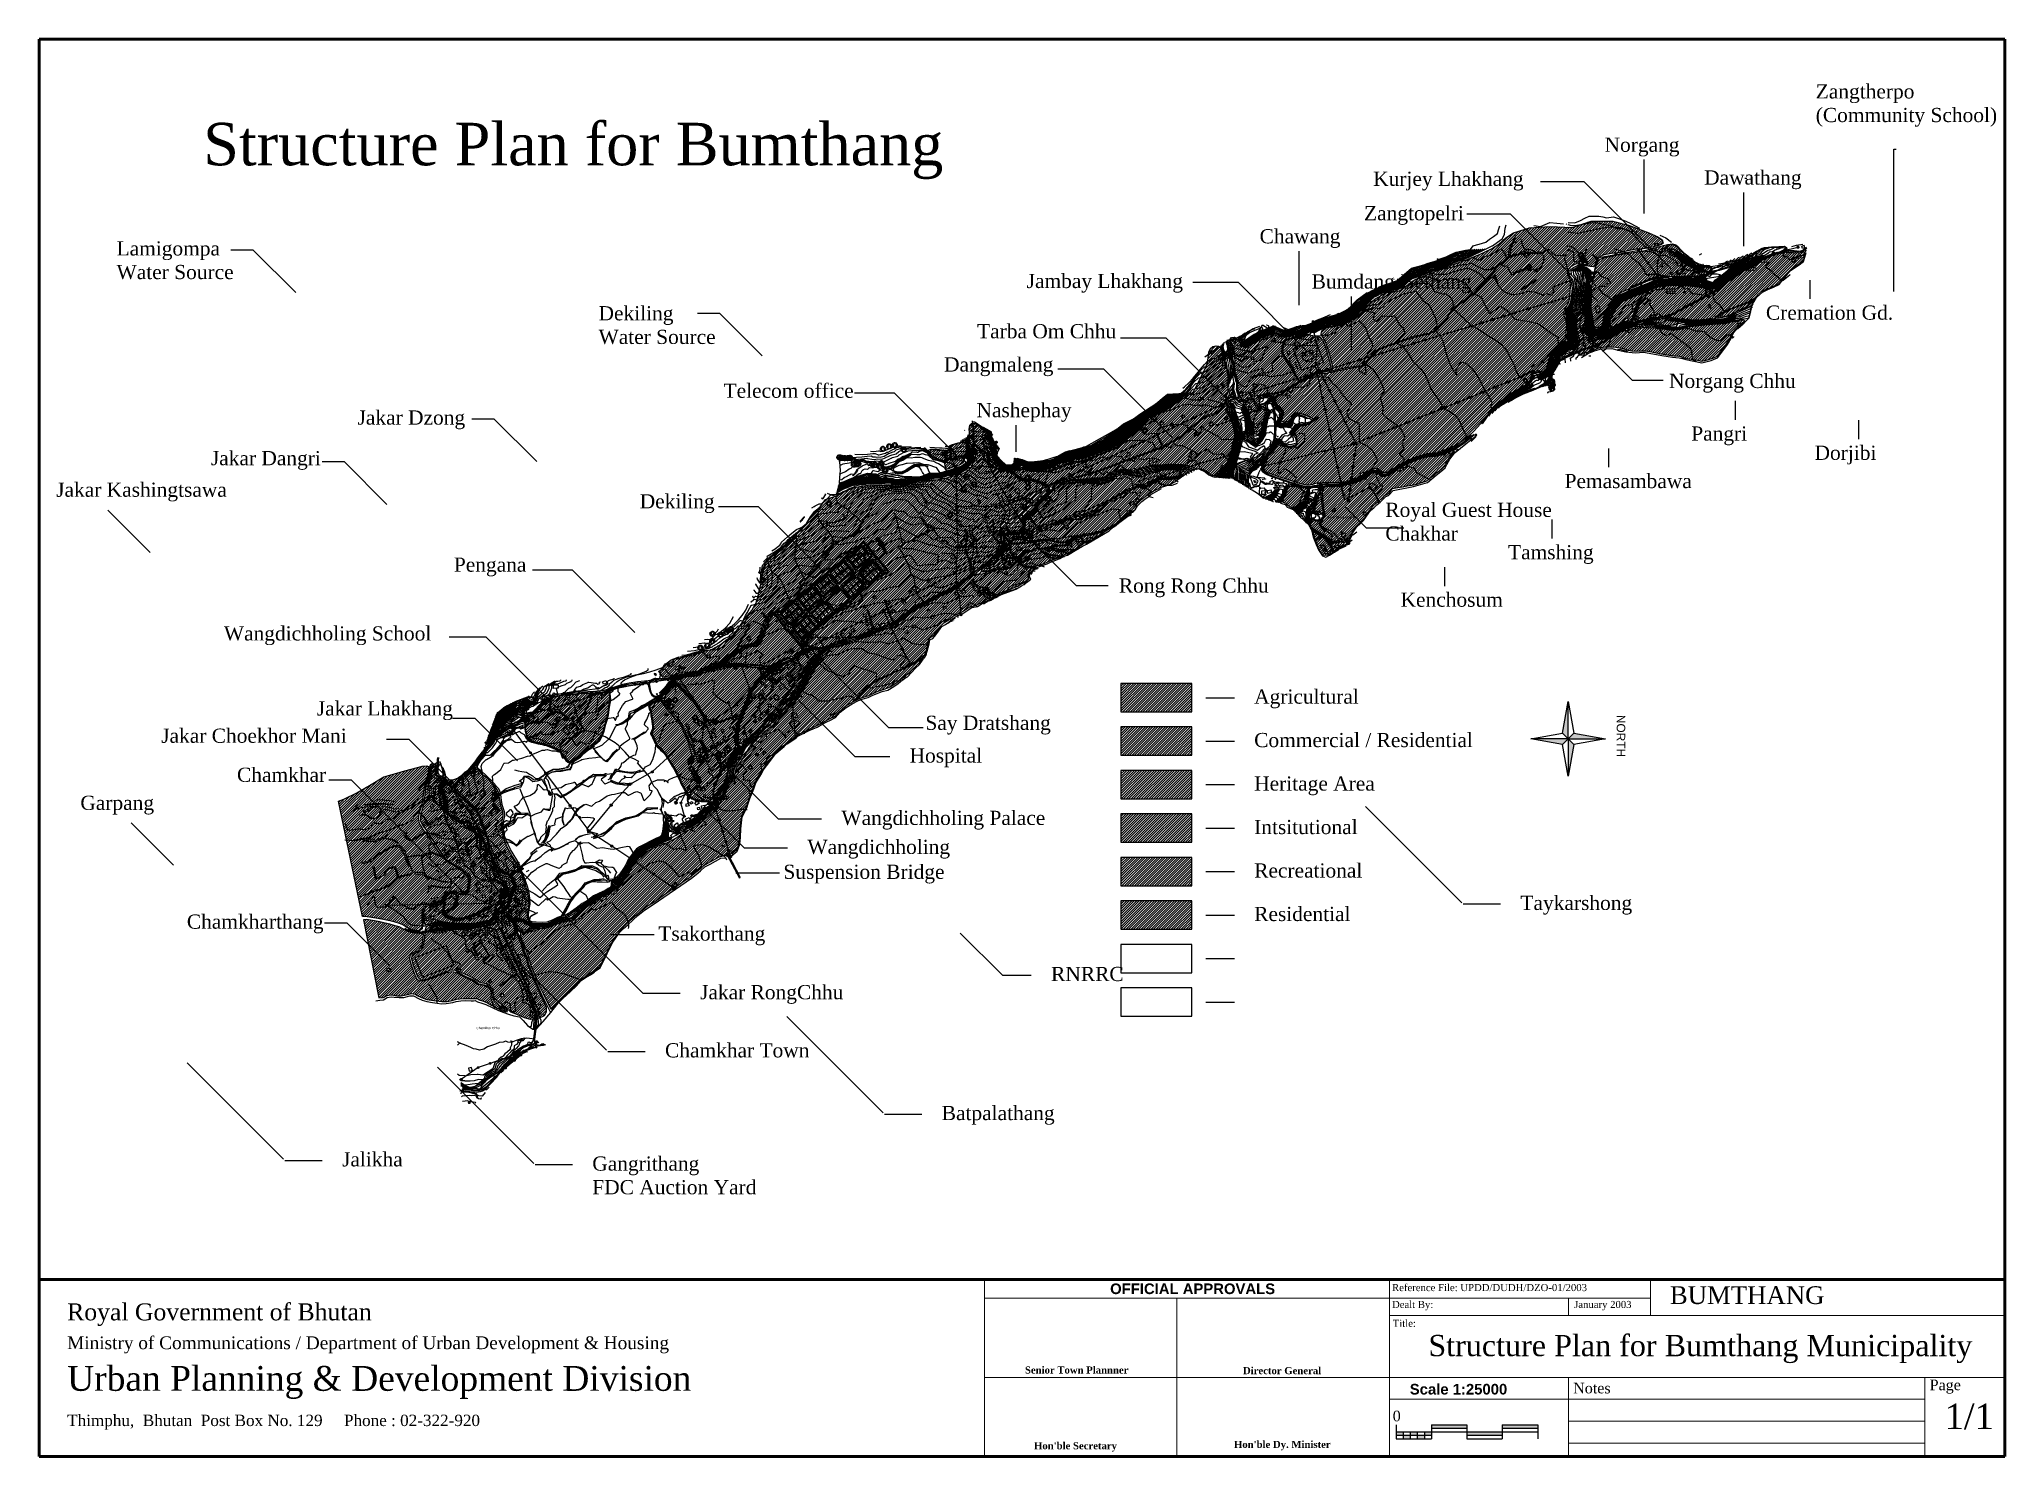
# Paper-space layout 'Presentation A4' of a CAD drawing. Extents: x 1 to 279, y 1 to 201.
# The model-space entities are those that its viewports show. They can reach past a viewport. Long polylines and large blocks are cut down to what shows.
import ezdxf

# ---------------------------------------------------------------- set-up
doc = ezdxf.new("R2010")
doc.units = 0
doc.header["$LTSCALE"] = 5
doc.header["$MEASUREMENT"] = 0
for name, pattern in [('18', [13.5, 5, -1.6, 0.3, -1.6, 5]), ('85', [0]), ('A_CONTINUOUS_LINE', [0]), ('CHARACTER_DASH_D', [0]), ('CROSSED_LINE', [0]), ('EASEMENT_1', [8, 2.5, -3, 2.5]), ('EASEMENT_2', [5.5, 2, -1.5, 2]), ('EMBANKMENT_1', [0]), ('GEOGRAPHICAL', [12.5, 4.5, -3.5, 4.5]), ('KERB', [16, 5, -6, 5]), ('STREAM', [0]), ('TOWNSHIP', [9, 2.5, -4, 2.5])]:
    doc.linetypes.add(name, pattern=pattern)
doc.layers.get('0').update_dxf_attribs({"linetype": 'A_CONTINUOUS_LINE'})
for name, color, linetype in [('Agricultural', 40, 'Continuous'), ('BOUNDARY', 7, 'A_CONTINUOUS_LINE'), ('Commercial', 11, 'Continuous'), ('CONTOUR', 255, 'Continuous'), ('DRAINAGE', 162, 'A_CONTINUOUS_LINE'), ('ELECTRIC', 240, 'A_CONTINUOUS_LINE'), ('EXISTING BUILDING', 21, 'A_CONTINUOUS_LINE'), ('EXISTING ROAD', 25, 'A_CONTINUOUS_LINE'), ('FENCE & GATE', 7, 'FENCELINE2'), ('Heritage', 101, 'Continuous'), ('Institutional', 151, 'Continuous'), ('Phase1', 7, 'Continuous'), ('Recreational', 73, 'Continuous'), ('RELIEF', 255, 'A_CONTINUOUS_LINE'), ('Residential', 51, 'Continuous'), ('STREAM & RIVER FRONT', 161, 'A_CONTINUOUS_LINE'), ('TELECOM', 94, 'A_CONTINUOUS_LINE'), ('text', 7, 'Continuous'), ('Title Block', 7, 'Continuous'), ('TREES & VEGETN', 72, 'A_CONTINUOUS_LINE'), ('UNCLASS', 206, 'A_CONTINUOUS_LINE')]:
    doc.layers.add(name, color=color, linetype=linetype)
doc.linetypes.add('FENCELINE2', pattern='A,0.25,-0.1,[132,ltypeshp.shx,S=0.1,R=0,X=-0.1,Y=0],-0.1,1', length=1.45)

psp = doc.layouts.new('Presentation A4')

# ---------------------------------------------------------------- texts
at = {"layer": 'text', "linetype": 'Continuous', "insert": (197.18, 18.3), "char_height": 3, "width": 76.0091, "attachment_point": 1}
psp.add_mtext('{\\fTimes New Roman|b0|i0|c0|p18;Structure Plan for Bumthang Municipality}', dxfattribs=at)
at = {"layer": 'Title Block', "attachment_point": 1}
for s, insert, char_height, width in [('{\\fArial|b1|i0|c0|p34;OFFICIAL APPROVALS}', (152.27, 25.56), 1.5, 24.7922), ('{\\fTimes New Roman|b0|i0|c0|p18;Reference File: UPDD/DUDH/DZO-01/2003}', (192.05, 25.48), 1, 31.109), ('{\\fTimes New Roman|b0|i0|c0|p18;BUMTHANG}', (231.26, 25.16), 2.5, 42.242), ('{\\fTimes New Roman|b0|i0|c0|p18;Royal Government of Bhutan}', (5.07, 22.75), 2.4, 45.0436), ('{\\fTimes New Roman|b0|i0|c0|p18;Dealt By: }', (192.05, 23.1), 1, 20.261), ('{\\fTimes New Roman|b0|i0|c0|p18;January 2003}', (217.76, 23.1), 1, 10.278), ('{\\fTimes New Roman|b0|i0|c0|p18;Title:}', (192.15, 20.44), 1, 4.9089), ('{\\fTimes New Roman|b0|i0|c0|p18;Ministry of Communications / Department of Urban Development & Housing}', (5.07, 18.09), 1.8, 84.1527), ('{\\fTimes New Roman|b0|i0|c0|p18;Urban Planning & Development Division}', (5.07, 13.91), 3.5, 86.7934), ('{\\fTimes New Roman|b1|i0|c0|p18;Senior Town Plannner}', (140.25, 13.85), 1, 14.509), ('{\\fTimes New Roman|b1|i0|c0|p18;Director General}', (171.02, 13.76), 1, 11.2279), ('{\\fArial|b1|i0|c0|p34;Scale 1:25000}', (194.56, 11.39), 1.5, 15.0854), ('{\\fTimes New Roman|b0|i0|c0|p18;Notes}', (217.62, 11.55), 1.5, 5.4762), ('{\\fTimes New Roman|b0|i0|c0|p18;Page}', (267.93, 12), 1.5, 4.3642), ('{\\fTimes New Roman|b0|i0|c0|p18;1/1}', (270.04, 8.6), 3.6, 7.4061), ('{\\fTimes New Roman|b0|i0|c0|p18;Thimphu,  Bhutan  Post Box No. 129     Phone : 02-322-920 }', (5.07, 7.04), 1.6, 67.874), ('{\\fTimes New Roman|b0|i0|c0|p18;0}', (192.15, 7.61), 1.5, 0.4726), ("{\\fTimes New Roman|b1|i0|c0|p18;Hon'ble Secretary}", (141.53, 3.16), 1, 11.9961), ("{\\fTimes New Roman|b1|i0|c0|p18;Hon'ble Dy. Minister}", (169.75, 3.35), 1, 13.7317)]:
    psp.add_mtext(s, dxfattribs=dict(at, insert=insert, char_height=char_height, width=width))

msp = doc.modelspace()

# ---------------------------------------------------------------- texts
at = {"layer": 'text', "linetype": 'Continuous', "attachment_point": 1}
for s, insert, char_height, width in [('{\\fTimes New Roman|b0|i0|c0|p18;Zangtherpo\\P(Community School)}', (19571.9, 90414.2), 50, 642.624), ('{\\fTimes New Roman|b0|i0|c0|p18;Structure Plan for Bumthang}', (13882.3, 90278.4), 150, 2652.841), ('{\\fTimes New Roman|b0|i0|c0|p18;Norgang}', (18826.9, 90226), 50, 546.825), ('{\\fTimes New Roman|b0|i0|c0|p18;Kurjey Lhakhang}', (18010.4, 90105.9), 50, 546.825), ('{\\fTimes New Roman|b0|i0|c0|p18;Dawathang}', (19178.1, 90110.4), 50, 546.825), ('{\\fTimes New Roman|b0|i0|c0|p18;Zangtopelri}', (17978.2, 89984.6), 50, 546.825), ('{\\fTimes New Roman|b0|i0|c0|p18;Chawang}', (17609.7, 89903.1), 50, 546.825), ('{\\fTimes New Roman|b0|i0|c0|p18;Lamigompa \\PWater Source}', (13576.7, 89860.3), 50, 749.176), ('{\\fTimes New Roman|b0|i0|c0|p18;Jambay Lhakhang}', (16787.8, 89745.5), 50, 546.825), ('{\\fTimes New Roman|b0|i0|c0|p18;Bumdang Bethang }', (17793.3, 89743.6), 50, 809.803), ('{\\fTimes New Roman|b0|i0|c0|p18;Dekiling\\PWater Source}', (15277.3, 89631.5), 50, 749.176), ('{\\fTimes New Roman|b0|i0|c0|p18;Cremation Gd.}', (19396.1, 89633.8), 50, 546.825), ('{\\fTimes New Roman|b0|i0|c0|p18;Tarba Om Chhu }', (16612.8, 89568.2), 50, 734.414), ('{\\fTimes New Roman|b0|i0|c0|p18;Dangmaleng }', (16496.3, 89450.9), 50, 546.825), ('{\\fTimes New Roman|b0|i0|c0|p18;Norgang Chhu}', (19054.4, 89392.8), 50, 546.825), ('{\\fTimes New Roman|b0|i0|c0|p18;Telecom office}', (15718.3, 89358.3), 50, 488.824), ('{\\fTimes New Roman|b0|i0|c0|p18;Jakar Dzong}', (14427, 89263.6), 50, 749.176), ('{\\fTimes New Roman|b0|i0|c0|p18;Nashephay}', (16610.8, 89289.8), 50, 546.825), ('{\\fTimes New Roman|b0|i0|c0|p18;Pangri}', (19132.7, 89207.2), 50, 546.825), ('{\\fTimes New Roman|b0|i0|c0|p18;Jakar Dangri}', (13909.5, 89120.4), 50, 749.176), ('{\\fTimes New Roman|b0|i0|c0|p18;Dorjibi}', (19567.7, 89139.4), 50, 546.825), ('{\\fTimes New Roman|b0|i0|c0|p18;Pemasambawa}', (18685.7, 89039.7), 50, 546.825), ('{\\fTimes New Roman|b0|i0|c0|p18;Jakar Kashingtsawa}', (13363.7, 89009.1), 50, 623.518), ('{\\fTimes New Roman|b0|i0|c0|p18;Dekiling}', (15422.6, 88968.1), 50, 488.824), ('{\\fTimes New Roman|b0|i0|c0|p18;Royal Guest House\\PChakhar}', (18053.4, 88938), 50, 635.782), ('{\\fTimes New Roman|b0|i0|c0|p18;Tamshing}', (18486.2, 88788.6), 50, 546.825), ('{\\fTimes New Roman|b0|i0|c0|p18;Pengana}', (14766.8, 88744.7), 50, 488.824), ('{\\fTimes New Roman|b0|i0|c0|p18;Rong Rong Chhu}', (17113, 88671), 50, 546.825), ('{\\fTimes New Roman|b0|i0|c0|p18;Kenchosum}', (18107.1, 88621.1), 50, 546.825), ('{\\fTimes New Roman|b0|i0|c0|p18;Wangdichholing School}', (13955.2, 88502.1), 50, 749.176), ('{\\fTimes New Roman|b0|i0|c0|p18;Agricultural}', (17590.5, 88279.2), 50, 546.825), ('{\\fTimes New Roman|b0|i0|c0|p18;Jakar Lhakhang}', (14283.3, 88237.5), 50, 749.176), ('{\\fTimes New Roman|b0|i0|c0|p18;Jakar Choekhor Mani}', (13734.2, 88141.2), 50, 749.176), ('{\\fTimes New Roman|b0|i0|c0|p18;Say Dratshang}', (16430.5, 88186.8), 50, 596.095), ('{\\fTimes New Roman|b0|i0|c0|p18;Hospital}', (16374.6, 88071.4), 50, 267.285), ('{\\fTimes New Roman|b0|i0|c0|p18;Commercial / Residential}', (17590.5, 88125.9), 50, 774.966), ('{\\fTimes New Roman|b0|i0|c0|p18;Chamkhar }', (14001.6, 88003.4), 50, 749.176), ('{\\fTimes New Roman|b0|i0|c0|p18;Heritage Area}', (17590.5, 87972.5), 50, 546.825), ('{\\fTimes New Roman|b0|i0|c0|p18;Garpang}', (13449, 87904.5), 50, 297.968), ('{\\fTimes New Roman|b0|i0|c0|p18;Wangdichholing Palace}', (16134.2, 87851.4), 50, 735.026), ('{\\fTimes New Roman|b0|i0|c0|p18;Intsitutional}', (17590.5, 87819.1), 50, 546.825), ('{\\fTimes New Roman|b0|i0|c0|p18;Wangdichholing }', (16014.2, 87749.1), 50, 735.026), ('{\\fTimes New Roman|b0|i0|c0|p18;Suspension Bridge}', (15929.4, 87661.2), 50, 735.026), ('{\\fTimes New Roman|b0|i0|c0|p18;Recreational}', (17590.5, 87665.8), 50, 546.825), ('{\\fTimes New Roman|b0|i0|c0|p18;Residential}', (17590.5, 87512.4), 50, 546.825), ('{\\fTimes New Roman|b0|i0|c0|p18;Taykarshong}', (18529.9, 87551.5), 50, 1222.714), ('{\\fTimes New Roman|b0|i0|c0|p18;Chamkharthang}', (13824.7, 87485.4), 50, 749.176), ('{\\fTimes New Roman|b0|i0|c0|p18;Tsakorthang}', (15488.1, 87443.3), 50, 735.026), ('{\\fTimes New Roman|b0|i0|c0|p18;Jakar RongChhu}', (15635.5, 87236.6), 50, 1253.2), ('{\\fTimes New Roman|b0|i0|c0|p18;RNRRC}', (16873.9, 87300.7), 50, 1222.714), ('{\\fTimes New Roman|b0|i0|c0|p18;Chamkhar Town }', (15511.7, 87031.4), 50, 1222.714), ('{\\fTimes New Roman|b0|i0|c0|p18;Batpalathang}', (16488.1, 86810.2), 50, 1222.714), ('{\\fTimes New Roman|b0|i0|c0|p18;Jalikha}', (14372.4, 86646.9), 50, 1222.714), ('{\\fTimes New Roman|b0|i0|c0|p18;Gangrithang\\PFDC Auction Yard }', (15255.2, 86631.9), 50, 1222.714)]:
    msp.add_mtext(s, dxfattribs=dict(at, insert=insert, char_height=char_height, width=width))
for s, insert, char_height, width, rotation in [('{\\fArial|b0|i0|c0|p34;Kurjey Lhakhang}', (19002.9, 89792.7), 10, 114.349, 358.7378), ('{\\fArial|b0|i0|c0|p34;Jambey Lhakhang}', (17730.2, 89462.9), 8, 94.505, 359.80467), ('{\\fArial|b0|i0|c0|p34;Royal Guest House}', (17847.4, 88890.9), 8, 107.966, 0.12878), ('{\\fArial|b0|i0|c0|p34;Hospital}', (15954.7, 88336.9), 8, 26.466, 40.39926), ('{\\fArial|b0|i0|c0|p34;Wangdichholing School}', (15103.4, 88159.7), 8, 121.798, 359.81991), ('{\\fArial|b0|i0|c0|p34;NORTH}', (18899.6, 88189.7), 30, 206.705, 270), ('{\\fArial|b0|i0|c0|p34;Wangdichholing }', (15595.7, 88029.6), 8, 87.574, 0.09018), ('{\\fArial|b0|i0|c0|p34;Chamkhar Village}', (14826.3, 87574.1), 8, 93.917, 0.41549), ('{\\fArial|b0|i0|c0|p34;Chamkhar Chhu}', (14846.5, 87089), 8, 85.418, 0.01239)]:
    msp.add_mtext(s, dxfattribs=dict(at, insert=insert, char_height=char_height, width=width, rotation=rotation))

# ---------------------------------------------------------------- blocks, each defined once
blk = doc.blocks.new('S038')
at = {"color": 0}
for p, q in [((-0.5, 0), (0, 0.5)), ((-0.5, 0), (-0.48, 0.13)), ((-0.48, -0.13), (-0.5, 0)), ((0, -0.5), (-0.5, 0)), ((-0.5, 0), (0.5, 0)), ((-0.48, -0.13), (0.13, 0.48)), ((-0.48, 0.13), (-0.43, 0.25)), ((0.13, -0.48), (-0.48, 0.13)), ((-0.48, 0.13), (0.48, 0.13)), ((0.25, 0.43), (-0.43, -0.25)), ((-0.43, 0.25), (-0.35, 0.35)), ((0.43, 0.25), (-0.43, 0.25)), ((-0.43, 0.25), (0.25, -0.43)), ((-0.35, 0.35), (-0.25, 0.43)), ((-0.35, -0.35), (0.35, 0.35)), ((0.35, -0.35), (-0.35, 0.35)), ((-0.35, 0.35), (0.35, 0.35)), ((-0.35, -0.35), (-0.35, 0.35)), ((-0.25, 0.43), (-0.13, 0.48)), ((0.43, -0.25), (-0.25, 0.43)), ((-0.25, 0.43), (-0.25, -0.43)), ((-0.25, -0.43), (0.43, 0.25)), ((-0.13, 0.48), (0, 0.5)), ((-0.13, -0.48), (-0.13, 0.48)), ((-0.13, 0.48), (0.48, -0.13)), ((0.48, 0.13), (-0.13, -0.48)), ((0, 0.5), (0.13, 0.48)), ((0.5, 0), (0, 0.5)), ((0, 0.5), (0, -0.5)), ((0, -0.5), (0.5, 0)), ((0.13, 0.48), (0.25, 0.43)), ((0.13, 0.48), (0.13, -0.48)), ((0.25, 0.43), (0.35, 0.35)), ((0.25, -0.43), (0.25, 0.43)), ((0.35, 0.35), (0.43, 0.25)), ((0.35, 0.35), (0.35, -0.35)), ((0.43, 0.25), (0.48, 0.13)), ((0.48, 0.13), (0.5, 0)), ((0.5, 0), (0.48, -0.13)), ((-0.43, -0.25), (-0.48, -0.13)), ((0.48, -0.13), (-0.48, -0.13)), ((-0.35, -0.35), (-0.43, -0.25)), ((-0.43, -0.25), (0.43, -0.25)), ((-0.25, -0.43), (-0.35, -0.35)), ((0.35, -0.35), (-0.35, -0.35)), ((-0.13, -0.48), (-0.25, -0.43)), ((0, -0.5), (-0.13, -0.48)), ((0.13, -0.48), (0, -0.5)), ((0.25, -0.43), (0.13, -0.48)), ((0.35, -0.35), (0.25, -0.43)), ((0.43, -0.25), (0.35, -0.35)), ((0.48, -0.13), (0.43, -0.25))]:
    blk.add_line(p, q, dxfattribs=at)
blk = doc.blocks.new('S034')
at = {"color": 0}
for p, q in [((-0.5, 0), (-0.48, 0.13)), ((-0.48, -0.13), (-0.5, 0)), ((-0.48, 0.13), (-0.43, 0.25)), ((-0.43, 0.25), (-0.35, 0.35)), ((-0.35, 0.35), (-0.25, 0.43)), ((-0.3, 0), (-0.28, 0.11)), ((-0.28, -0.11), (-0.3, 0)), ((0.3, 0), (-0.3, 0)), ((-0.28, 0.11), (-0.21, 0.21)), ((-0.28, -0.11), (-0.28, 0.11)), ((-0.28, 0.11), (0.28, 0.11)), ((-0.25, 0.43), (-0.13, 0.48)), ((-0.21, 0.21), (-0.11, 0.28)), ((-0.21, -0.21), (-0.21, 0.21)), ((-0.21, 0.21), (0.21, 0.21)), ((-0.13, 0.48), (0, 0.5)), ((-0.11, 0.28), (0, 0.3)), ((-0.11, -0.28), (-0.11, 0.28)), ((-0.11, 0.28), (0.11, 0.28)), ((0, 0.5), (0.13, 0.48)), ((0, 0.3), (0.11, 0.28)), ((0, -0.3), (0, 0.3)), ((0.11, 0.28), (0.21, 0.21)), ((0.11, 0.28), (0.11, -0.28)), ((0.13, 0.48), (0.25, 0.43)), ((0.21, 0.21), (0.28, 0.11)), ((0.21, 0.21), (0.21, -0.21)), ((0.25, 0.43), (0.35, 0.35)), ((0.28, 0.11), (0.3, 0)), ((0.28, 0.11), (0.28, -0.11)), ((0.3, 0), (0.28, -0.11)), ((0.35, 0.35), (0.43, 0.25)), ((0.43, 0.25), (0.48, 0.13)), ((0.48, 0.13), (0.5, 0)), ((0.5, 0), (0.48, -0.13)), ((-0.43, -0.25), (-0.48, -0.13)), ((-0.35, -0.35), (-0.43, -0.25)), ((-0.25, -0.43), (-0.35, -0.35)), ((-0.21, -0.21), (-0.28, -0.11)), ((0.28, -0.11), (-0.28, -0.11)), ((-0.13, -0.48), (-0.25, -0.43)), ((-0.11, -0.28), (-0.21, -0.21)), ((0.21, -0.21), (-0.21, -0.21)), ((0, -0.5), (-0.13, -0.48)), ((0, -0.3), (-0.11, -0.28)), ((0.11, -0.28), (-0.11, -0.28)), ((0.11, -0.28), (0, -0.3)), ((0.13, -0.48), (0, -0.5)), ((0.21, -0.21), (0.11, -0.28)), ((0.25, -0.43), (0.13, -0.48)), ((0.28, -0.11), (0.21, -0.21)), ((0.35, -0.35), (0.25, -0.43)), ((0.43, -0.25), (0.35, -0.35)), ((0.48, -0.13), (0.43, -0.25))]:
    blk.add_line(p, q, dxfattribs=at)
blk = doc.blocks.new('S076')
at = {"color": 0}
for p, q in [((-0.5, 0.04), (-0.48, 0.13)), ((-0.5, -0.04), (-0.5, 0.04)), ((-0.48, 0.13), (-0.45, 0.21)), ((-0.48, 0.13), (-0.4, 0.12)), ((-0.45, 0.21), (-0.43, 0.25)), ((-0.43, 0.25), (-0.37, 0.33)), ((-0.37, 0.33), (-0.25, 0.2)), ((-0.35, 0.36), (-0.29, 0.41)), ((-0.25, 0.2), (-0.35, 0.36)), ((-0.29, 0.41), (-0.21, 0.45)), ((-0.21, 0.45), (-0.12, 0.48)), ((-0.12, 0.48), (-0.04, 0.28)), ((-0.04, 0.28), (-0.07, 0.49)), ((-0.07, 0.49), (0.08, 0.49)), ((-0.04, 0.28), (0, 0.14)), ((0.07, 0.43), (0.08, 0.49)), ((0.08, 0.49), (0.2, 0.47)), ((0.2, 0.47), (0.13, 0.22)), ((0.13, 0.22), (0.24, 0.44)), ((0.24, 0.44), (0.32, 0.38)), ((0.32, 0.38), (0.35, 0.35)), ((0.49, 0.07), (0.33, 0.08)), ((0.33, 0.08), (0.5, 0.05)), ((0.35, 0.35), (0.42, 0.28)), ((0.42, 0.28), (0.37, 0.25)), ((0.42, 0.28), (0.47, 0.17)), ((0.47, 0.17), (0.49, 0.07)), ((0.5, 0.05), (0.5, -0.04)), ((-0.48, -0.12), (-0.5, -0.04)), ((-0.27, -0.06), (-0.48, -0.12)), ((-0.47, -0.16), (-0.27, -0.06)), ((-0.41, -0.29), (-0.47, -0.16)), ((-0.35, -0.35), (-0.41, -0.29)), ((-0.35, -0.35), (-0.31, -0.32)), ((-0.25, -0.43), (-0.35, -0.35)), ((-0.17, -0.47), (-0.25, -0.43)), ((-0.09, -0.26), (-0.17, -0.47)), ((-0.13, -0.48), (-0.09, -0.32)), ((-0.02, -0.5), (-0.13, -0.48)), ((-0.09, -0.26), (-0.07, -0.14)), ((-0.09, -0.32), (-0.09, -0.26)), ((0.07, -0.49), (-0.02, -0.5)), ((0.07, -0.49), (0.05, -0.38)), ((0.21, -0.45), (0.07, -0.49)), ((0.24, -0.43), (0.15, -0.26)), ((0.15, -0.26), (0.21, -0.45)), ((0.35, -0.35), (0.24, -0.43)), ((0.47, -0.17), (0.28, -0.13)), ((0.28, -0.13), (0.45, -0.22)), ((0.35, -0.35), (0.33, -0.32)), ((0.41, -0.29), (0.35, -0.35)), ((0.45, -0.22), (0.41, -0.29)), ((0.48, -0.13), (0.47, -0.17)), ((0.5, -0.04), (0.48, -0.13))]:
    blk.add_line(p, q, dxfattribs=at)
blk = doc.blocks.new('001')
at = {"color": 0}
for p, q in [((-0.5, -0.25), (-0.35, 0)), ((-0.35, 0), (0.35, 0)), ((0.35, 0), (0.5, -0.25))]:
    blk.add_line(p, q, dxfattribs=at)
blk = doc.blocks.new('S014')
at = {"color": 0}
for p, q in [((-0.5, -0.5), (-0.5, 0.5)), ((-0.5, 0.5), (0.5, 0.5)), ((-0.5, -0.5), (0.5, 0.5)), ((0.5, -0.5), (-0.5, 0.5)), ((-0.45, -0.4), (-0.45, 0.4)), ((-0.45, 0.4), (-0.05, 0)), ((-0.05, 0), (-0.45, -0.4)), ((-0.4, -0.3), (-0.4, 0.3)), ((-0.4, 0.3), (-0.1, 0)), ((-0.1, 0), (-0.4, -0.3)), ((-0.35, -0.2), (-0.35, 0.2)), ((-0.35, 0.2), (-0.15, 0)), ((-0.15, 0), (-0.35, -0.2)), ((-0.3, -0.1), (-0.3, 0.1)), ((-0.3, 0.1), (-0.2, 0)), ((-0.2, 0), (-0.3, -0.1)), ((-0.26, -0.02), (-0.26, 0.02)), ((-0.26, 0.02), (-0.24, 0)), ((-0.24, 0), (-0.26, -0.02)), ((0.45, 0.4), (0.05, 0)), ((0.05, 0), (0.45, -0.4)), ((0.4, 0.3), (0.1, 0)), ((0.1, 0), (0.4, -0.3)), ((0.35, 0.2), (0.15, 0)), ((0.15, 0), (0.35, -0.2)), ((0.3, 0.1), (0.2, 0)), ((0.2, 0), (0.3, -0.1)), ((0.26, 0.02), (0.24, 0)), ((0.24, 0), (0.26, -0.02)), ((0.26, -0.02), (0.26, 0.02)), ((0.3, -0.1), (0.3, 0.1)), ((0.35, -0.2), (0.35, 0.2)), ((0.4, -0.3), (0.4, 0.3)), ((0.45, -0.4), (0.45, 0.4)), ((0.5, 0.5), (0.5, -0.5)), ((0.5, -0.5), (-0.5, -0.5))]:
    blk.add_line(p, q, dxfattribs=at)
blk = doc.blocks.new('S111')
at = {"color": 0}
for p, q in [((-0.5, 0), (-0.49, 0.04)), ((-0.49, -0.04), (-0.5, 0)), ((-0.49, 0.04), (-0.47, 0.07)), ((-0.47, 0.07), (-0.44, 0.09)), ((-0.44, 0.09), (-0.4, 0.1)), ((-0.4, 0.1), (-0.36, 0.09)), ((-0.36, 0.09), (-0.33, 0.07)), ((-0.36, -0.09), (0.36, 0.09)), ((0.36, -0.09), (-0.36, 0.09)), ((-0.33, 0.07), (-0.31, 0.04)), ((-0.31, 0.04), (-0.3, 0)), ((-0.3, 0), (-0.31, -0.04)), ((0.3, 0), (0.31, 0.04)), ((0.31, -0.04), (0.3, 0)), ((0.31, 0.04), (0.33, 0.07)), ((0.33, 0.07), (0.36, 0.09)), ((0.36, 0.09), (0.4, 0.1)), ((0.4, 0.1), (0.44, 0.09)), ((0.44, 0.09), (0.47, 0.07)), ((0.47, 0.07), (0.49, 0.04)), ((0.49, 0.04), (0.5, 0)), ((0.5, 0), (0.49, -0.04)), ((-0.47, -0.07), (-0.49, -0.04)), ((-0.44, -0.09), (-0.47, -0.07)), ((-0.4, -0.1), (-0.44, -0.09)), ((-0.36, -0.09), (-0.4, -0.1)), ((-0.33, -0.07), (-0.36, -0.09)), ((-0.31, -0.04), (-0.33, -0.07)), ((0.33, -0.07), (0.31, -0.04)), ((0.36, -0.09), (0.33, -0.07)), ((0.4, -0.1), (0.36, -0.09)), ((0.44, -0.09), (0.4, -0.1)), ((0.47, -0.07), (0.44, -0.09)), ((0.49, -0.04), (0.47, -0.07))]:
    blk.add_line(p, q, dxfattribs=at)

# ---------------------------------------------------------------- hatches: boundary and pattern name
at = {"layer": 'Agricultural', "linetype": 'Continuous'}
h = msp.add_hatch(dxfattribs=at)
h.set_pattern_fill('ANSI31', color=256, scale=50, style=0)
edge = h.paths.add_edge_path()
edge.add_line((17511.7, 89521.2), (17520.8, 89522.4))
edge.add_line((17520.8, 89522.4), (17525.5, 89520.1))
edge.add_line((17525.5, 89520.1), (17530.4, 89514.4))
edge.add_line((17530.4, 89514.4), (17536.9, 89508.7))
edge.add_line((17536.9, 89508.7), (17541.8, 89503.8))
edge.add_line((17541.8, 89503.8), (17543.4, 89497.8))
edge.add_line((17543.4, 89497.8), (17546, 89493.6))
edge.add_line((17546, 89493.6), (17554.3, 89493.4))
edge.add_line((17554.3, 89493.4), (17563.6, 89495.5))
edge.add_line((17563.6, 89495.5), (17575.1, 89502.7))
edge.add_line((17575.1, 89502.7), (17587.8, 89510))
edge.add_line((17587.8, 89510), (17597.4, 89516.7))
edge.add_line((17597.4, 89516.7), (17608.1, 89523.5))
edge.add_line((17608.1, 89523.5), (17618.2, 89529.7))
edge.add_line((17618.2, 89529.7), (17637.1, 89533.2))
edge.add_line((17637.1, 89533.2), (17654.6, 89534.4))
edge.add_line((17654.6, 89534.4), (17666, 89537.3))
edge.add_line((17666, 89537.3), (17680.3, 89532.8))
edge.add_line((17680.3, 89532.8), (17692.9, 89531.2))
edge.add_line((17692.9, 89531.2), (17705.5, 89533.2))
edge.add_line((17705.5, 89533.2), (17723.1, 89535.6))
edge.add_line((17723.1, 89535.6), (17728.1, 89534.4))
edge.add_line((17728.1, 89534.4), (17729.7, 89531.7))
edge.add_line((17729.7, 89531.7), (17728.4, 89526.5))
edge.add_line((17728.4, 89526.5), (17726.6, 89522.6))
edge.add_line((17726.6, 89522.6), (17720.6, 89518.7))
edge.add_line((17720.6, 89518.7), (17710.1, 89514.7))
edge.add_line((17710.1, 89514.7), (17701.2, 89512.1))
edge.add_line((17701.2, 89512.1), (17695.7, 89506.1))
edge.add_line((17695.7, 89506.1), (17690.7, 89499))
edge.add_line((17690.7, 89499), (17688.6, 89491.5))
edge.add_line((17688.6, 89491.5), (17687.6, 89480.9))
edge.add_line((17687.6, 89480.9), (17686.8, 89470.2))
edge.add_line((17686.8, 89470.2), (17688.3, 89462.9))
edge.add_line((17688.3, 89462.9), (17693.8, 89453.2))
edge.add_line((17693.8, 89453.2), (17699.6, 89443.5))
edge.add_line((17699.6, 89443.5), (17706.2, 89433.7))
edge.add_line((17706.2, 89433.7), (17715.3, 89420.4))
edge.add_line((17715.3, 89420.4), (17720.8, 89411.2))
edge.add_line((17720.8, 89411.2), (17725, 89404.7))
edge.add_line((17725, 89404.7), (17730.8, 89392.7))
edge.add_line((17730.8, 89392.7), (17735.8, 89383.1))
edge.add_line((17735.8, 89383.1), (17741.3, 89374))
edge.add_line((17741.3, 89374), (17745.2, 89370.1))
edge.add_line((17745.2, 89370.1), (17751.2, 89368.5))
edge.add_line((17751.2, 89368.5), (17764.6, 89366.9))
edge.add_line((17764.6, 89366.9), (17773.2, 89371.6))
edge.add_line((17773.2, 89371.6), (17784.2, 89377.4))
edge.add_line((17784.2, 89377.4), (17795.7, 89385.2))
edge.add_line((17795.7, 89385.2), (17803.6, 89390.5))
edge.add_line((17803.6, 89390.5), (17815.3, 89393.6))
edge.add_line((17815.3, 89393.6), (17824.8, 89393.6))
edge.add_line((17824.8, 89393.6), (17839.7, 89393.3))
edge.add_line((17839.7, 89393.3), (17854.2, 89397.1))
edge.add_line((17854.2, 89397.1), (17863.9, 89404.1))
edge.add_line((17863.9, 89404.1), (17868.4, 89412.3))
edge.add_line((17868.4, 89412.3), (17866.8, 89422.5))
edge.add_line((17866.8, 89422.5), (17863.1, 89436.3))
edge.add_line((17863.1, 89436.3), (17860, 89452))
edge.add_line((17860, 89452), (17855.3, 89465.9))
edge.add_line((17855.3, 89465.9), (17851.3, 89478.5))
edge.add_line((17851.3, 89478.5), (17846.3, 89491.9))
edge.add_line((17846.3, 89491.9), (17842.9, 89502.8))
edge.add_line((17842.9, 89502.8), (17839.2, 89511.4))
edge.add_line((17839.2, 89511.4), (17832.4, 89522.4))
edge.add_line((17832.4, 89522.4), (17827.2, 89531.2))
edge.add_line((17827.2, 89531.2), (17827.5, 89539.6))
edge.add_line((17827.5, 89539.6), (17831.9, 89549.3))
edge.add_line((17831.9, 89549.3), (17839.2, 89554.3))
edge.add_line((17839.2, 89554.3), (17857, 89560.3))
edge.add_line((17857, 89560.3), (17876.4, 89560.8))
edge.add_line((17876.4, 89560.8), (17896.4, 89564.2))
edge.add_line((17896.4, 89564.2), (17910.5, 89570.5))
edge.add_line((17910.5, 89570.5), (17927.6, 89578.9))
edge.add_line((17927.6, 89578.9), (17946.1, 89589.1))
edge.add_line((17946.1, 89589.1), (17957.9, 89600.3))
edge.add_line((17957.9, 89600.3), (17969.4, 89610))
edge.add_line((17969.4, 89610), (17984.5, 89626.6))
edge.add_line((17984.5, 89626.6), (17997.6, 89639.6))
edge.add_line((17997.6, 89639.6), (18017.8, 89657.8))
edge.add_line((18017.8, 89657.8), (18030.1, 89664.3))
edge.add_line((18030.1, 89664.3), (18045.1, 89672.8))
edge.add_line((18045.1, 89672.8), (18058.8, 89679.3))
edge.add_line((18058.8, 89679.3), (18078.4, 89684.5))
edge.add_line((18078.4, 89684.5), (18103.8, 89685.2))
edge.add_line((18103.8, 89685.2), (18126.9, 89702.5))
edge.add_line((18126.9, 89702.5), (18142, 89714.9))
edge.add_line((18142, 89714.9), (18160.4, 89726.8))
edge.add_line((18160.4, 89726.8), (18190, 89738.9))
edge.add_line((18190, 89738.9), (18221.8, 89750.6))
edge.add_line((18221.8, 89750.6), (18254.3, 89764.8))
edge.add_line((18254.3, 89764.8), (18302.4, 89781.7))
edge.add_line((18302.4, 89781.7), (18345.3, 89797.3))
edge.add_line((18345.3, 89797.3), (18388.1, 89814.8))
edge.add_line((18388.1, 89814.8), (18428.4, 89834.3))
edge.add_line((18428.4, 89834.3), (18453.3, 89850))
edge.add_line((18453.3, 89850), (18478, 89872.1))
edge.add_line((18478, 89872.1), (18505.6, 89890.3))
edge.add_line((18505.6, 89890.3), (18561.6, 89907.9))
edge.add_line((18561.6, 89907.9), (18635.2, 89912.7))
edge.add_line((18635.2, 89912.7), (18711.9, 89909.5))
edge.add_line((18711.9, 89909.5), (18779.1, 89931.9))
edge.add_line((18779.1, 89931.9), (18855.8, 89931.9))
edge.add_line((18855.8, 89931.9), (18911.8, 89917.5))
edge.add_line((18911.8, 89917.5), (18982.5, 89890.3))
edge.add_line((18982.5, 89890.3), (19014.5, 89875.9))
edge.add_line((19014.5, 89875.9), (19030, 89865.7))
edge.add_line((19030, 89865.7), (19034.1, 89854.2))
edge.add_line((19034.1, 89854.2), (19027.5, 89848.5))
edge.add_line((19027.5, 89848.5), (19011, 89843.5))
edge.add_line((19011, 89843.5), (18990.4, 89838.6))
edge.add_line((18990.4, 89838.6), (18969.9, 89834.5))
edge.add_line((18969.9, 89834.5), (18932.8, 89831.2))
edge.add_line((18932.8, 89831.2), (18908.9, 89827.1))
edge.add_line((18908.9, 89827.1), (18885.9, 89820.5))
edge.add_line((18885.9, 89820.5), (18851.3, 89817.2))
edge.add_line((18851.3, 89817.2), (18825.8, 89812.3))
edge.add_line((18825.8, 89812.3), (18812.6, 89807.3))
edge.add_line((18812.6, 89807.3), (18802.7, 89797.5))
edge.add_line((18802.7, 89797.5), (18793.7, 89781))
edge.add_line((18793.7, 89781), (18788.7, 89770.3))
edge.add_line((18788.7, 89770.3), (18775.6, 89771.2))
edge.add_line((18775.6, 89771.2), (18753.3, 89774.4))
edge.add_line((18753.3, 89774.4), (18739.3, 89781))
edge.add_line((18739.3, 89781), (18723.7, 89780.2))
edge.add_line((18723.7, 89780.2), (18706.4, 89770.3))
edge.add_line((18706.4, 89770.3), (18695.7, 89757.2))
edge.add_line((18695.7, 89757.2), (18695.7, 89742.4))
edge.add_line((18695.7, 89742.4), (18703.9, 89727.6))
edge.add_line((18703.9, 89727.6), (18707.2, 89715.2))
edge.add_line((18707.2, 89715.2), (18705.6, 89700.4))
edge.add_line((18705.6, 89700.4), (18703.9, 89681.5))
edge.add_line((18703.9, 89681.5), (18702.3, 89656))
edge.add_line((18702.3, 89656), (18699, 89645))
edge.add_line((18699, 89645), (18694.8, 89636))
edge.add_line((18694.8, 89636), (18687.4, 89623.6))
edge.add_line((18687.4, 89623.6), (18683.3, 89611.3))
edge.add_line((18683.3, 89611.3), (18683.3, 89599))
edge.add_line((18683.3, 89599), (18688.3, 89588.3))
edge.add_line((18688.3, 89588.3), (18692.4, 89566.9))
edge.add_line((18692.4, 89566.9), (18690.7, 89548))
edge.add_line((18690.7, 89548), (18689.9, 89533.2))
edge.add_line((18689.9, 89533.2), (18690.8, 89516.6))
edge.add_line((18690.8, 89516.6), (18689.5, 89509))
edge.add_line((18689.5, 89509), (18681.5, 89503.5))
edge.add_line((18681.5, 89503.5), (18671.3, 89496.3))
edge.add_line((18671.3, 89496.3), (18659, 89486.1))
edge.add_line((18659, 89486.1), (18646.7, 89475.6))
edge.add_line((18646.7, 89475.6), (18637.4, 89461.6))
edge.add_line((18637.4, 89461.6), (18629.8, 89443.8))
edge.add_line((18629.8, 89443.8), (18626.8, 89432.2))
edge.add_line((18626.8, 89432.2), (18623.8, 89419.1))
edge.add_line((18623.8, 89419.1), (18619.2, 89408.5))
edge.add_line((18619.2, 89408.5), (18608.6, 89400.1))
edge.add_line((18608.6, 89400.1), (18598.8, 89397.1))
edge.add_line((18598.8, 89397.1), (18588.6, 89396.7))
edge.add_line((18588.6, 89396.7), (18577.2, 89395.8))
edge.add_line((18577.2, 89395.8), (18570.4, 89392.9))
edge.add_line((18570.4, 89392.9), (18567.9, 89385.2))
edge.add_line((18567.9, 89385.2), (18566.2, 89378))
edge.add_line((18566.2, 89378), (18563.6, 89371.2))
edge.add_line((18563.6, 89371.2), (18559.4, 89366.1))
edge.add_line((18559.4, 89366.1), (18553.9, 89356.8))
edge.add_line((18553.9, 89356.8), (18542, 89350.4))
edge.add_line((18542, 89350.4), (18529.3, 89342.4))
edge.add_line((18529.3, 89342.4), (18512.7, 89332.9))
edge.add_line((18512.7, 89332.9), (18497, 89324))
edge.add_line((18497, 89324), (18482.6, 89313))
edge.add_line((18482.6, 89313), (18467.7, 89300.7))
edge.add_line((18467.7, 89300.7), (18453.7, 89290.9))
edge.add_line((18453.7, 89290.9), (18441.8, 89279.9))
edge.add_line((18441.8, 89279.9), (18430.4, 89268.4))
edge.add_line((18430.4, 89268.4), (18418.1, 89255.7))
edge.add_line((18418.1, 89255.7), (18408.3, 89240.5))
edge.add_line((18408.3, 89240.5), (18389.2, 89215.9))
edge.add_line((18389.2, 89215.9), (18365.2, 89190.9))
edge.add_line((18365.2, 89190.9), (18346.4, 89173.2))
edge.add_line((18346.4, 89173.2), (18324.5, 89155.4))
edge.add_line((18324.5, 89155.4), (18307.8, 89144))
edge.add_line((18307.8, 89144), (18280.7, 89131.5))
edge.add_line((18280.7, 89131.5), (18248.3, 89118.9))
edge.add_line((18248.3, 89118.9), (18234.7, 89112.4))
edge.add_line((18234.7, 89112.4), (18222.9, 89112.4))
edge.add_line((18222.9, 89112.4), (18206.2, 89111.8))
edge.add_line((18206.2, 89111.8), (18191.2, 89108.1))
edge.add_line((18191.2, 89108.1), (18172.9, 89102.7))
edge.add_line((18172.9, 89102.7), (18153.6, 89096.3))
edge.add_line((18153.6, 89096.3), (18135.9, 89089.3))
edge.add_line((18135.9, 89089.3), (18120.3, 89081.2))
edge.add_line((18120.3, 89081.2), (18097.7, 89068.9))
edge.add_line((18097.7, 89068.9), (18086.2, 89060.7))
edge.add_line((18086.2, 89060.7), (18072.3, 89052.6))
edge.add_line((18072.3, 89052.6), (18057.2, 89044.6))
edge.add_line((18057.2, 89044.6), (18044.9, 89044.6))
edge.add_line((18044.9, 89044.6), (18035.2, 89050.5))
edge.add_line((18035.2, 89050.5), (18026.6, 89058))
edge.add_line((18026.6, 89058), (18015.3, 89059.1))
edge.add_line((18015.3, 89059.1), (18005.1, 89055.9))
edge.add_line((18005.1, 89055.9), (17993.8, 89048.9))
edge.add_line((17993.8, 89048.9), (17980.9, 89040.8))
edge.add_line((17980.9, 89040.8), (17971.3, 89032.8))
edge.add_line((17971.3, 89032.8), (17958.4, 89027.9))
edge.add_line((17958.4, 89027.9), (17943.3, 89021))
edge.add_line((17943.3, 89021), (17924.5, 89015.6))
edge.add_line((17924.5, 89015.6), (17906.7, 89010.2))
edge.add_line((17906.7, 89010.2), (17881.5, 89008.6))
edge.add_line((17881.5, 89008.6), (17857.8, 89009.1))
edge.add_line((17857.8, 89009.1), (17828.8, 89008))
edge.add_line((17828.8, 89008), (17810.6, 89007.3))
edge.add_line((17810.6, 89007.3), (17795.9, 89002.9))
edge.add_line((17795.9, 89002.9), (17785.5, 88999.6))
edge.add_line((17785.5, 88999.6), (17774, 89000.2))
edge.add_line((17774, 89000.2), (17756.6, 89004.5))
edge.add_line((17756.6, 89004.5), (17742.9, 89008.4))
edge.add_line((17742.9, 89008.4), (17721.6, 89014.9))
edge.add_line((17721.6, 89014.9), (17700.9, 89022))
edge.add_line((17700.9, 89022), (17678, 89029.1))
edge.add_line((17678, 89029.1), (17662.7, 89035.1))
edge.add_line((17662.7, 89035.1), (17646.2, 89041.2))
edge.add_line((17646.2, 89041.2), (17630.3, 89047.2))
edge.add_line((17630.3, 89047.2), (17624.9, 89055.9))
edge.add_line((17624.9, 89055.9), (17631.4, 89073.3))
edge.add_line((17631.4, 89073.3), (17636.9, 89090.8))
edge.add_line((17636.9, 89090.8), (17640.4, 89102))
edge.add_line((17640.4, 89102), (17649.2, 89110.3))
edge.add_line((17649.2, 89110.3), (17657.5, 89117.2))
edge.add_line((17657.5, 89117.2), (17664.7, 89126.2))
edge.add_line((17664.7, 89126.2), (17668.7, 89135.3))
edge.add_line((17668.7, 89135.3), (17673.4, 89144.7))
edge.add_line((17673.4, 89144.7), (17681.1, 89141.4))
edge.add_line((17681.1, 89141.4), (17695.6, 89136.4))
edge.add_line((17695.6, 89136.4), (17710.8, 89137.8))
edge.add_line((17710.8, 89137.8), (17721.7, 89138.2))
edge.add_line((17721.7, 89138.2), (17734.7, 89141.8))
edge.add_line((17734.7, 89141.8), (17742.7, 89145.9))
edge.add_line((17742.7, 89145.9), (17742.7, 89157.1))
edge.add_line((17742.7, 89157.1), (17741.2, 89167.3))
edge.add_line((17741.2, 89167.3), (17738.7, 89174.5))
edge.add_line((17738.7, 89174.5), (17735.1, 89179.6))
edge.add_line((17735.1, 89179.6), (17734.7, 89186.8))
edge.add_line((17734.7, 89186.8), (17738.3, 89194.8))
edge.add_line((17738.3, 89194.8), (17743.4, 89201.7))
edge.add_line((17743.4, 89201.7), (17749.3, 89207.5))
edge.add_line((17749.3, 89207.5), (17759.1, 89209))
edge.add_line((17759.1, 89209), (17770.7, 89211.9))
edge.add_line((17770.7, 89211.9), (17781.6, 89215.5))
edge.add_line((17781.6, 89215.5), (17793.2, 89220.9))
edge.add_line((17793.2, 89220.9), (17799.3, 89227.1))
edge.add_line((17799.3, 89227.1), (17798.6, 89234))
edge.add_line((17798.6, 89234), (17790.6, 89238.7))
edge.add_line((17790.6, 89238.7), (17778.7, 89244.8))
edge.add_line((17778.7, 89244.8), (17767, 89249.5))
edge.add_line((17767, 89249.5), (17754, 89252.8))
edge.add_line((17754, 89252.8), (17742.8, 89255.3))
edge.add_line((17742.8, 89255.3), (17731.8, 89254.4))
edge.add_line((17731.8, 89254.4), (17723.8, 89245.7))
edge.add_line((17723.8, 89245.7), (17720.6, 89234.4))
edge.add_line((17720.6, 89234.4), (17717.7, 89227.2))
edge.add_line((17717.7, 89227.2), (17711.1, 89224.3))
edge.add_line((17711.1, 89224.3), (17702.8, 89223.9))
edge.add_line((17702.8, 89223.9), (17695.2, 89222.8))
edge.add_line((17695.2, 89222.8), (17689, 89224.3))
edge.add_line((17689, 89224.3), (17686.8, 89230.8))
edge.add_line((17686.8, 89230.8), (17690.5, 89243.8))
edge.add_line((17690.5, 89243.8), (17691.9, 89253.6))
edge.add_line((17691.9, 89253.6), (17689.4, 89264.9))
edge.add_line((17689.4, 89264.9), (17677.8, 89275.4))
edge.add_line((17677.8, 89275.4), (17667.6, 89283.3))
edge.add_line((17667.6, 89283.3), (17661.8, 89296))
edge.add_line((17661.8, 89296), (17656.4, 89308.7))
edge.add_line((17656.4, 89308.7), (17646.6, 89315.9))
edge.add_line((17646.6, 89315.9), (17635, 89316.7))
edge.add_line((17635, 89316.7), (17624.1, 89314.1))
edge.add_line((17624.1, 89314.1), (17614.3, 89308))
edge.add_line((17614.3, 89308), (17607.8, 89295.3))
edge.add_line((17607.8, 89295.3), (17607.4, 89282.6))
edge.add_line((17607.4, 89282.6), (17614, 89273.2))
edge.add_line((17614, 89273.2), (17621.2, 89269.2))
edge.add_line((17621.2, 89269.2), (17628.5, 89261.6))
edge.add_line((17628.5, 89261.6), (17629.1, 89255.5))
edge.add_line((17629.1, 89255.5), (17625.5, 89241.6))
edge.add_line((17625.5, 89241.6), (17622.2, 89230.5))
edge.add_line((17622.2, 89230.5), (17619.9, 89217.1))
edge.add_line((17619.9, 89217.1), (17616.2, 89201))
edge.add_line((17616.2, 89201), (17613.5, 89189.7))
edge.add_line((17613.5, 89189.7), (17612.2, 89183.4))
edge.add_line((17612.2, 89183.4), (17609.3, 89179.7))
edge.add_line((17609.3, 89179.7), (17599.3, 89178.7))
edge.add_line((17599.3, 89178.7), (17592.5, 89180.8))
edge.add_line((17592.5, 89180.8), (17589.3, 89187.4))
edge.add_line((17589.3, 89187.4), (17586.7, 89208.1))
edge.add_line((17586.7, 89208.1), (17580.9, 89220.2))
edge.add_line((17580.9, 89220.2), (17573.5, 89234.4))
edge.add_line((17573.5, 89234.4), (17570.1, 89249.7))
edge.add_line((17570.1, 89249.7), (17561.9, 89266.6))
edge.add_line((17561.9, 89266.6), (17557.2, 89277.7))
edge.add_line((17557.2, 89277.7), (17553.2, 89291.1))
edge.add_line((17553.2, 89291.1), (17545.3, 89304.3))
edge.add_line((17545.3, 89304.3), (17538.2, 89317.7))
edge.add_line((17538.2, 89317.7), (17534.8, 89330.4))
edge.add_line((17534.8, 89330.4), (17532.1, 89342.3))
edge.add_line((17532.1, 89342.3), (17531.1, 89355.7))
edge.add_line((17531.1, 89355.7), (17528.2, 89372.6))
edge.add_line((17528.2, 89372.6), (17524.5, 89386.6))
edge.add_line((17524.5, 89386.6), (17522.1, 89400.8))
edge.add_line((17522.1, 89400.8), (17521.8, 89415.2))
edge.add_line((17521.8, 89415.2), (17521.8, 89427))
edge.add_line((17521.8, 89427), (17522.9, 89438.8))
edge.add_line((17522.9, 89438.8), (17522.5, 89448.7))
edge.add_line((17522.5, 89448.7), (17521.4, 89458.3))
edge.add_line((17521.4, 89458.3), (17519.8, 89468.2))
edge.add_line((17519.8, 89468.2), (17518, 89476.1))
edge.add_line((17518, 89476.1), (17517.4, 89482.8))
edge.add_line((17517.4, 89482.8), (17516.4, 89490.2))
edge.add_line((17516.4, 89490.2), (17514.7, 89494.2))
edge.add_line((17514.7, 89494.2), (17509.8, 89500.7))
edge.add_line((17509.8, 89500.7), (17505.6, 89508.2))
edge.add_line((17505.6, 89508.2), (17507, 89518.3))
edge.add_line((17507, 89518.3), (17511.7, 89521.2))
h = msp.add_hatch(dxfattribs=at)
h.set_pattern_fill('ANSI31', color=256, scale=50, style=0)
h.paths.add_polyline_path([(18844.8, 89556.3), (18845.2, 89565.2), (18846.2, 89574.7), (18846.8, 89580.8), (18849.5, 89587.6), (18854.3, 89596.8), (18858.9, 89607.1), (18863.9, 89615.9), (18868.1, 89624.6), (18872.9, 89631.7), (18879.7, 89638.5), (18887.7, 89646), (18898.1, 89651.6), (18910.9, 89657.6), (18923, 89663.4), (18936.7, 89669.2), (18955.2, 89674.8), (18972.7, 89682), (18991.1, 89690.6), (19007.9, 89697.2), (19027.6, 89701.7), (19046.1, 89703.3), (19062.8, 89705), (19076.4, 89705.5), (19101.1, 89704.2), (19123.8, 89702.9), (19147.2, 89701.4), (19166.6, 89698.3), (19185.2, 89694.3), (19200.1, 89693.6), (19218, 89693.6), (19228.3, 89693.9), (19232.5, 89697.2), (19235.8, 89704), (19240.6, 89710.5), (19251.4, 89717.6), (19263.3, 89725.3), (19272.5, 89731.1), (19285.4, 89740.5), (19304, 89752.9), (19321.6, 89764.9), (19343.1, 89778.2), (19360.7, 89788.4), (19383.3, 89799), (19401.6, 89807.7), (19429.8, 89818.5), (19468.1, 89828.2), (19486, 89828.5), (19506.8, 89827), (19524.6, 89825.3), (19531.1, 89821.5), (19534.3, 89818.3), (19532.3, 89806.8), (19527.1, 89792.3), (19517.6, 89783.2), (19504.9, 89774.6), (19482.3, 89759), (19470.7, 89746.9), (19457.5, 89729.9), (19446.5, 89716.6), (19439.5, 89709.5), (19426.6, 89703.1), (19409, 89695.4), (19391.2, 89688), (19376.8, 89680.6), (19366.1, 89670.9), (19353, 89652.6), (19341.5, 89639.4), (19328.7, 89629.6), (19310.5, 89621.2), (19293.6, 89612.1), (19280.4, 89606), (19267.4, 89599.6), (19256.5, 89593.5), (19242.5, 89591.5), (19227.9, 89589.2), (19212.3, 89587.2), (19195.7, 89585.7), (19170.7, 89583.8), (19145.2, 89582.4), (19129.4, 89582.4), (19118.3, 89582.4), (19105.2, 89578.6), (19096.7, 89575.9), (19086.7, 89574.7), (19079, 89567.9), (19070.8, 89564.1), (19059.8, 89562.8), (19040.6, 89562.1), (19025.5, 89565.5), (19007.4, 89570.1), (18993.6, 89573.1), (18980.1, 89574.3), (18971.3, 89575.1), (18959.7, 89578.1), (18946.7, 89580.8), (18935.9, 89581.6), (18916.9, 89581.7), (18907.9, 89579.4), (18896.7, 89576.2), (18889.2, 89573.4), (18878.2, 89568.7), (18869.2, 89565.6), (18861.1, 89561.5), (18852.7, 89557.6)])
h = msp.add_hatch(dxfattribs=at)
h.set_pattern_fill('ANSI31', color=256, scale=50, style=0)
h.paths.add_polyline_path([(17120.5, 88200.4), (17370.5, 88200.4), (17370.5, 88300.4), (17120.5, 88300.4)])
h = msp.add_hatch(dxfattribs=at)
h.set_pattern_fill('ANSI31', color=256, scale=50, style=0)
h.paths.add_polyline_path([(14359.6, 87885.1), (14378, 87892.3), (14424.6, 87914.9), (14469.4, 87941), (14519.9, 87970.9), (14585.3, 87989.6), (14633.9, 88002.7), (14656.2, 88008.9), (14671.6, 88009.7), (14676.8, 88008.1), (14678.8, 88005.7), (14677.6, 88001.7), (14675.6, 87988.6), (14673.6, 87976.7), (14671.3, 87959.7), (14665.3, 87944.2), (14662.5, 87933.1), (14660.1, 87917.6), (14657.8, 87897.7), (14656.2, 87883), (14653, 87872.7), (14649, 87857.6), (14643.5, 87842.2), (14641.5, 87827.8), (14643.5, 87811.5), (14648.6, 87800), (14657.4, 87784.9), (14667.3, 87772.9), (14674.1, 87764.5), (14682.8, 87749.9), (14689.5, 87739.5), (14697.9, 87725.7), (14705.5, 87715.2), (14717, 87699.8), (14727.7, 87686.3), (14739.2, 87675.6), (14749.9, 87668), (14762.6, 87661.3), (14774.2, 87655.2), (14792.1, 87642.9), (14799.6, 87637.7), (14808, 87627), (14814.3, 87617.9), (14817.5, 87608), (14816.7, 87594.4), (14814.3, 87582.5), (14813.1, 87574.5), (14809.5, 87568.2), (14803.2, 87565.4), (14791.3, 87565.4), (14775.8, 87568.2), (14760.7, 87568.2), (14743.6, 87566.1), (14735.2, 87560.6), (14730.5, 87554.2), (14726.1, 87545.1), (14723.7, 87537.2), (14718.2, 87533.2), (14705.5, 87529.6), (14695.1, 87526.8), (14686, 87522.9), (14671, 87520.4), (14661, 87510.9), (14653.2, 87490.9), (14654, 87459.6), (14656.2, 87446.6), (14654.9, 87434.8), (14645.4, 87427.9), (14633.2, 87428.3), (14622.5, 87431), (14609.5, 87435.2), (14597.4, 87441.4), (14586.3, 87448.7), (14574.8, 87454.1), (14559.6, 87458.3), (14545.3, 87462.3), (14530.5, 87465.1), (14518.2, 87467.5), (14504.2, 87470.3), (14492.7, 87472.2), (14483.1, 87474.2), (14470.8, 87476.2), (14460.8, 87477), (14450.8, 87478.2), (14444.5, 87478.2)])
at = {"layer": 'Commercial', "linetype": 'Continuous'}
h = msp.add_hatch(dxfattribs=at)
h.set_pattern_fill('ANSI31', color=256, scale=50, style=0)
edge = h.paths.add_edge_path()
edge.add_arc((15950.2, 88496.6), 15.6, 174.67767, 264.67767, ccw=False)
edge.add_line((15934.7, 88498.1), (15906, 88532.7))
edge.add_line((15906, 88532.7), (15899.6, 88540.4))
edge.add_line((15899.6, 88540.4), (15893.2, 88548.1))
edge.add_line((15893.2, 88548.1), (15910.2, 88562.1))
edge.add_line((15910.2, 88562.1), (15916.6, 88554.4))
edge.add_line((15916.6, 88554.4), (15962.7, 88592.7))
edge.add_line((15962.7, 88592.7), (16082, 88691.7))
edge.add_line((16082, 88691.7), (16199, 88788.7))
edge.add_line((16199, 88788.7), (16197.4, 88790.7))
edge.add_line((16197.4, 88790.7), (16212.1, 88802.8))
edge.add_line((16212.1, 88802.8), (16220.4, 88792.8))
edge.add_line((16220.4, 88792.8), (16248.8, 88758.5))
edge.add_line((16248.8, 88758.5), (16262.8, 88741.6))
edge.add_line((16262.8, 88741.6), (16291.5, 88707))
edge.add_line((16291.5, 88707), (16300.8, 88695.8))
edge.add_line((16300.8, 88695.8), (16286.2, 88683.7))
edge.add_line((16286.2, 88683.7), (16283.3, 88687.2))
edge.add_line((16283.3, 88687.2), (16260.2, 88668))
edge.add_line((16260.2, 88668), (16244.4, 88654.9))
edge.add_line((16244.4, 88654.9), (16207.4, 88624.2))
edge.add_line((16207.4, 88624.2), (16155.8, 88581.4))
edge.add_line((16155.8, 88581.4), (16117.8, 88549.9))
edge.add_line((16117.8, 88549.9), (16110.1, 88543.5))
edge.add_line((16110.1, 88543.5), (16047, 88491.1))
edge.add_line((16047, 88491.1), (16000.8, 88452.8))
edge.add_line((16000.8, 88452.8), (16013.3, 88437.8))
edge.add_line((16013.3, 88437.8), (15992.7, 88428.2))
edge.add_line((15992.7, 88428.2), (15983.9, 88438.8))
edge.add_line((15983.9, 88438.8), (15977.5, 88446.5))
edge.add_line((15977.5, 88446.5), (15948.8, 88481.1))
h = msp.add_hatch(dxfattribs=at)
h.set_pattern_fill('ANSI31', color=256, scale=50, style=0)
h.paths.add_polyline_path([(17120.5, 88047), (17370.5, 88047), (17370.5, 88147), (17120.5, 88147)])
at = {"layer": 'Heritage', "linetype": 'Continuous'}
h = msp.add_hatch(dxfattribs=at)
h.set_pattern_fill('ANSI31', color=256, scale=50, style=0)
h.paths.add_polyline_path([(18804, 89554.3), (18793.9, 89555.9), (18789.3, 89562), (18786.2, 89580.6), (18783.9, 89602.2), (18778.3, 89618.6), (18777.5, 89629.7), (18780.2, 89643.2), (18780.6, 89660.7), (18781.4, 89677.7), (18780.2, 89692.9), (18781.8, 89703.3), (18785.8, 89716), (18789, 89734.3), (18792.2, 89754.2), (18797.8, 89778.2), (18805.9, 89793.9), (18822.1, 89802.5), (18845, 89807.1), (18877.9, 89813.2), (18920.7, 89820.2), (18960.4, 89825.6), (18978.3, 89830.3), (19001.7, 89837.3), (19018.8, 89840.4), (19035.1, 89845.1), (19048.4, 89849), (19066.3, 89851.3), (19077.9, 89848.2), (19085.7, 89842), (19095.8, 89830.3), (19106.7, 89820.2), (19120, 89809.3), (19144.9, 89788.3), (19158.9, 89780.6), (19180.7, 89775.1), (19196.3, 89775.1), (19203.3, 89769.7), (19207.1, 89761.9), (19200.1, 89756.4), (19187.7, 89745.6), (19176, 89741.7), (19163.6, 89738.6), (19144.1, 89737), (19127, 89736.2), (19110.6, 89733.9), (19095.8, 89733.1), (19078.7, 89736.2), (19062.4, 89735.5), (19043.7, 89732.3), (19016.5, 89730.8), (18997, 89725.3), (18978.3, 89719.1), (18957.3, 89709.8), (18937.1, 89701.2), (18906.7, 89689.6), (18885.7, 89679.5), (18877.1, 89673.8), (18859.2, 89660.6), (18850.6, 89649.7), (18842.9, 89641.2), (18835.1, 89620.2), (18827.3, 89607), (18823.4, 89593.7), (18821.1, 89581.3), (18819.5, 89568.9), (18815.6, 89561.1)])
h = msp.add_hatch(dxfattribs=at)
h.set_pattern_fill('ANSI31', color=256, scale=50, style=0)
h.paths.add_polyline_path([(17746, 89374.7), (17740.4, 89384.9), (17735.5, 89394.7), (17731.4, 89405), (17726.8, 89412.2), (17719.6, 89423), (17711.8, 89434.3), (17704.6, 89445.6), (17696.4, 89457.4), (17692.3, 89467.1), (17692.3, 89479), (17693.8, 89489.7), (17698, 89502.6), (17704.1, 89509.8), (17712.9, 89515), (17727.3, 89518.6), (17737.6, 89521.7), (17746.9, 89519.6), (17757.7, 89521.2), (17770.5, 89526.8), (17779.8, 89530.9), (17789.5, 89528.9), (17797.2, 89527.8), (17809.1, 89526.3), (17823, 89522.2), (17832.7, 89511.4), (17838.4, 89496.5), (17844, 89479.6), (17850.7, 89458), (17856.4, 89438.5), (17858.7, 89427.1), (17861, 89416.9), (17860.7, 89409.6), (17856.7, 89404.4), (17845.8, 89401.7), (17825, 89399.9), (17814.7, 89400.7), (17805.2, 89399.1), (17797.2, 89394.1), (17791.6, 89389.8), (17786.3, 89385.9), (17776.8, 89380.9), (17766.5, 89376.6), (17756, 89371.7)])
h = msp.add_hatch(dxfattribs=at)
h.set_pattern_fill('ANSI31', color=256, scale=50, style=0)
h.paths.add_polyline_path([(15548.9, 88316.5), (15555.6, 88319.1), (15565.8, 88322), (15577.2, 88324.4), (15590.1, 88326.8), (15604, 88327.2), (15615.1, 88326.6), (15627, 88328), (15636.8, 88333), (15649.6, 88339.5), (15662.9, 88345.1), (15675.6, 88348.6), (15692.7, 88353.1), (15704.4, 88356.3), (15715.9, 88359.4), (15728.2, 88362), (15744.7, 88361.5), (15767.2, 88361.1), (15779.2, 88360.2), (15795.2, 88361.6), (15816.8, 88359.7), (15834.8, 88358.2), (15842.5, 88358.2), (15845.2, 88355.8), (15847.7, 88345.5), (15849.9, 88336.1), (15851.5, 88329.7), (15848.7, 88325.6), (15843.5, 88318.8), (15837.5, 88311), (15830.8, 88303), (15824.6, 88295.8), (15819.8, 88288.1), (15814.3, 88279.8), (15808.6, 88271.4), (15805, 88263), (15802.7, 88251.5), (15800.7, 88245.2), (15796.1, 88234.7), (15788.3, 88217.5), (15782.8, 88205.1), (15779.3, 88196.7), (15775.8, 88191.7), (15769.7, 88187), (15758.3, 88183.7), (15747.8, 88180.2), (15737.7, 88177.8), (15725, 88172.2), (15714.3, 88168.3), (15707.6, 88166.1), (15699.7, 88163.9), (15695.1, 88164.4), (15685.8, 88165.4), (15676.4, 88169.2), (15663.9, 88171.6), (15657.2, 88172.6), (15652.9, 88180.2), (15647.6, 88190.8), (15640.6, 88202.8), (15633.9, 88212.9), (15624.1, 88228.7), (15613, 88242.4), (15608.2, 88246.8), (15597.6, 88258), (15586.6, 88268.8), (15576, 88278.9), (15566.8, 88288.5), (15559.6, 88297.4), (15552.7, 88303.2), (15544.8, 88308.9), (15544.4, 88313.9)])
h = msp.add_hatch(dxfattribs=at)
h.set_pattern_fill('ANSI31', color=256, scale=50, style=0)
h.paths.add_polyline_path([(15502, 88251.4), (15505.7, 88259.6), (15511.9, 88267.1), (15518.9, 88274.9), (15527.2, 88284), (15534.3, 88293.1), (15540.5, 88297.7), (15547.1, 88299.3), (15551.2, 88296.9), (15558.3, 88288.6), (15568.2, 88278.2), (15579.8, 88267.1), (15593.9, 88252.2), (15604.6, 88241.4), (15613.3, 88232.3), (15620, 88222.7), (15629.1, 88209.1), (15635.3, 88197.9), (15642.8, 88185.9), (15653.1, 88171.9), (15663, 88165.2), (15676.7, 88163.2), (15688.3, 88161.1), (15703.2, 88162.8), (15715.2, 88166.5), (15728.5, 88171.9), (15737.6, 88176), (15749.6, 88178.9), (15760.7, 88183), (15770.7, 88185.5), (15775.6, 88183.8), (15779.4, 88179.2), (15775.7, 88169.3), (15772, 88153), (15769, 88137.4), (15762.7, 88120.2), (15761.4, 88105.2), (15762.3, 88093.9), (15770.3, 88086), (15777.5, 88078.8), (15778.3, 88070.3), (15773.7, 88061.9), (15766.7, 88053), (15760.6, 88044.6), (15755.2, 88036.5), (15748.9, 88028.1), (15743.8, 88016.7), (15739, 88007.2), (15736.9, 88000), (15734.3, 87987.9), (15731.1, 87977.3), (15729.2, 87969.4), (15724.4, 87957.5), (15718.7, 87945), (15709.6, 87934.3), (15699.9, 87920.7), (15689.2, 87905), (15675.3, 87891.2), (15661.3, 87886.7), (15645.1, 87885.1), (15627.1, 87887.9), (15612.1, 87894), (15602.9, 87900.8), (15593.8, 87909.9), (15585.8, 87921.2), (15580.3, 87932.5), (15573, 87946), (15565.4, 87963.4), (15555.9, 87982.7), (15547.3, 88001), (15538.2, 88014.7), (15529.3, 88029.1), (15515.9, 88051.4), (15501.5, 88067.1), (15483.8, 88084.4), (15478.9, 88095.4), (15474.6, 88106.1), (15469.4, 88116.8), (15465.5, 88126.3), (15469.4, 88132.1), (15473.1, 88140.3), (15471.6, 88152.3), (15470.4, 88165.4), (15467.9, 88179.4), (15465.2, 88193.5), (15461.8, 88206), (15459.5, 88214.7), (15459, 88222.8), (15464.9, 88229), (15470.4, 88231.1), (15484.7, 88236.2), (15497.3, 88244.6)])
h = msp.add_hatch(dxfattribs=at)
h.set_pattern_fill('ANSI31', color=256, scale=50, style=0)
h.paths.add_polyline_path([(17120.5, 87893.6), (17370.5, 87893.6), (17370.5, 87993.6), (17120.5, 87993.6)])
at = {"layer": 'Institutional', "linetype": 'Continuous'}
h = msp.add_hatch(dxfattribs=at)
h.set_pattern_fill('ANSI31', color=256, scale=50, style=0)
h.paths.add_polyline_path([(16451.5, 89126.7), (16481.8, 89122.2), (16493.2, 89124.8), (16515.7, 89123.5), (16515.7, 89138.2), (16523.4, 89141.6), (16545.8, 89148.4), (16558.3, 89150.8), (16572, 89149.6), (16575.5, 89138.6), (16575.2, 89126.3), (16572.3, 89111.8), (16569.1, 89103.8), (16565.8, 89085.2), (16560.6, 89077.7), (16550.6, 89071.1), (16544.5, 89069.9), (16525.3, 89063.2), (16504, 89055.4), (16501.7, 89065.8), (16498.3, 89080), (16496.9, 89082.6), (16495, 89085.3), (16477.1, 89092.2), (16473.3, 89093.5), (16459.6, 89099.6), (16448.8, 89109.6), (16445, 89114.1)])
h = msp.add_hatch(dxfattribs=at)
h.set_pattern_fill('ANSI31', color=256, scale=50, style=0)
h.paths.add_polyline_path([(17828.2, 88995.8), (17839.4, 88996.8), (17856.1, 88995.8), (17872.1, 88995.8), (17891.6, 88997.1), (17905, 88999.6), (17925.5, 89003.1), (17945.3, 89008.6), (17961.1, 89014.7), (17972.3, 89020.2), (17986.7, 89027.8), (17995.9, 89035.5), (18003.6, 89041.6), (18011.3, 89044.8), (18019.3, 89044.8), (18027.3, 89042.2), (18035.6, 89036.1), (18043.6, 89032.3), (18054, 89032.7), (18063.9, 89036.5), (18080.5, 89047.1), (18094.3, 89055), (18105.6, 89062.8), (18117.1, 89068.2), (18131.8, 89076.9), (18143.6, 89081.4), (18157.4, 89086.1), (18170.2, 89091.6), (18184.9, 89096.7), (18199.6, 89100.5), (18215, 89102.1), (18227, 89102.2), (18240.1, 89104.1), (18254.5, 89109.2), (18264.4, 89112.7), (18276.3, 89117.2), (18288.1, 89122.7), (18292.9, 89122), (18295.1, 89121.1), (18296.1, 89118.5), (18295.8, 89116.3), (18291.6, 89111.8), (18285.5, 89106.4), (18278.8, 89097.4), (18272.1, 89087.5), (18267, 89078.2), (18263.5, 89070.6), (18259.3, 89064.2), (18252.6, 89057.1), (18241.7, 89048.4), (18229.8, 89039.8), (18222.2, 89031.8), (18211.9, 89024.4), (18203, 89017.4), (18194.6, 89012.9), (18180.2, 89008.8), (18163.3, 89002.4), (18147.3, 88998.9), (18130.2, 88996.2), (18113.9, 88993), (18097.9, 88990.1), (18084.2, 88988.2), (18077.4, 88986.6), (18073.9, 88983.4), (18069.4, 88977), (18065, 88971), (18062.4, 88967.8), (18058.6, 88965.5), (18051.8, 88963.9), (18046.7, 88959.8), (18042.6, 88954.3), (18028.9, 88942.4), (18018.9, 88933.7), (18007.6, 88924.3), (17996.3, 88911.1), (17991, 88902.8), (17985.4, 88892.4), (17977.7, 88882.3), (17970.5, 88873.5), (17958.4, 88862.2), (17945.1, 88849), (17939, 88839.2), (17934.2, 88830.7), (17928.6, 88821.1), (17925.4, 88811.8), (17926.2, 88800.2), (17925.4, 88793.3), (17918.1, 88791.7), (17908.1, 88788.1), (17899.6, 88782.9), (17890.8, 88778.1), (17880.7, 88771.6), (17872.7, 88766.8), (17867, 88761.6), (17858.2, 88756.8), (17851.3, 88753.5), (17842.9, 88751.5), (17834, 88753.5), (17829.2, 88758.8), (17823.6, 88766.4), (17816.7, 88780.1), (17811.5, 88795.8), (17806.7, 88806.2), (17800.6, 88824.3), (17793.7, 88842.5), (17790.5, 88857.8), (17792.1, 88869.4), (17795.7, 88874.6), (17802.6, 88875), (17814.2, 88872.6), (17822.7, 88874.6), (17829.5, 88880.7), (17834.4, 88887.9), (17834, 88895.5), (17829.1, 88901.6), (17823.1, 88901.6), (17816.6, 88902.4), (17813.4, 88905.6), (17808.6, 88908.4), (17805, 88909.6), (17803.8, 88912.4), (17805, 88917.7), (17807.8, 88926.5), (17811.4, 88934.9), (17815.4, 88943), (17815.8, 88951.1), (17817.4, 88958.4), (17818.6, 88966.8), (17822.7, 88974), (17825.5, 88983.7), (17826.7, 88991.3)])
h = msp.add_hatch(dxfattribs=at)
h.set_pattern_fill('ANSI31', color=256, scale=50, style=0)
h.paths.add_polyline_path([(15780.7, 88086.4), (15775, 88087.2), (15771.3, 88088.8), (15767.4, 88091.3), (15764, 88094.6), (15762.9, 88097.8), (15763.5, 88103.2), (15765, 88110.3), (15766.4, 88116.2), (15767.9, 88122.7), (15769.8, 88130.6), (15771.7, 88138.8), (15773.2, 88145.4), (15775.3, 88155.7), (15776.9, 88163.4), (15779.5, 88170), (15782.5, 88176.9), (15785.4, 88181.9), (15789.8, 88191.1), (15793.5, 88200.1), (15798.8, 88210.9), (15802.5, 88218.6), (15805.7, 88225.7), (15808.1, 88236.7), (15809.6, 88245.7), (15811.9, 88254.9), (15813.1, 88262.4), (15816.1, 88269.7), (15818.9, 88278.8), (15826, 88290.3), (15835.2, 88303.6), (15841.6, 88310.3), (15846.7, 88316), (15851.4, 88321.9), (15855.2, 88328.8), (15852.1, 88337.5), (15849.6, 88347.4), (15849.1, 88353.4), (15864.5, 88351.5), (15881.6, 88350.8), (15892.8, 88354.4), (15901.1, 88358.2), (15912.9, 88362.9), (15926, 88368.2), (15939.4, 88376.3), (15956.7, 88384.4), (15982.8, 88399.2), (16000.6, 88410.2), (16010.6, 88416.3), (16023.6, 88419.4), (16039.4, 88420.3), (16051.2, 88419.4), (16054, 88411.8), (16043.9, 88395.7), (16034.1, 88364.1), (16022.9, 88339.4), (16014.6, 88318.3), (16001.8, 88296.4), (15991.5, 88277.7), (15980.7, 88262.6), (15967.9, 88248.7), (15952.8, 88230), (15941.7, 88218.9), (15931.6, 88208.2), (15920.2, 88195.7), (15909.5, 88184.5), (15900, 88173.8), (15893.7, 88163.6), (15881.4, 88155.3), (15874.7, 88150.8), (15858.8, 88139.8), (15848.9, 88134.2), (15827.2, 88126.3), (15814.9, 88118), (15808.1, 88111.2), (15799, 88099.7), (15793.1, 88092.2), (15786, 88087.9)])
h = msp.add_hatch(dxfattribs=at)
h.set_pattern_fill('ANSI31', color=256, scale=50, style=0)
h.paths.add_polyline_path([(15020.4, 88169.3), (15023.2, 88176.7), (15031.2, 88183.1), (15040.6, 88189.1), (15048.8, 88195.2), (15057.4, 88202.4), (15070.1, 88216.7), (15077.3, 88227), (15085.3, 88235.2), (15093.8, 88241.6), (15101.6, 88246), (15111.5, 88250.4), (15123.3, 88253.7), (15138.2, 88256.7), (15155.9, 88260), (15172.7, 88261.1), (15187.6, 88261.7), (15200.6, 88262.8), (15212.2, 88264.7), (15224, 88265.8), (15233.7, 88266.1), (15247.7, 88264.7), (15260.4, 88263.6), (15272.8, 88264.7), (15287.7, 88266.1), (15301, 88268.5), (15313.4, 88273.3), (15315.3, 88257.2), (15316.2, 88242.9), (15312.4, 88219.2), (15308.6, 88191.7), (15302, 88166.1), (15295.3, 88142.4), (15287.7, 88119.6), (15274.4, 88097.8), (15258.3, 88084.5), (15241.2, 88076.9), (15228.9, 88068.4), (15219.4, 88057), (15210.8, 88047.5), (15202.3, 88039), (15186.1, 88033.3), (15179.5, 88025.7), (15176.6, 88023.8), (15169, 88027.6), (15161.4, 88038), (15151.9, 88049.4), (15145.3, 88059.9), (15133.9, 88068.4), (15118.7, 88076), (15099.7, 88082.6), (15083.6, 88088.3), (15070.3, 88090.2), (15055.1, 88093.1), (15041.8, 88097.8), (15036.1, 88100.6), (15028.5, 88109.2), (15025.7, 88116.8), (15020, 88141.4), (15020.4, 88156.6), (15019.7, 88163.5)])
h = msp.add_hatch(dxfattribs=at)
h.set_pattern_fill('ANSI31', color=256, scale=50, style=0)
h.paths.add_polyline_path([(17120.5, 87740.3), (17370.5, 87740.3), (17370.5, 87840.3), (17120.5, 87840.3)])
at = {"layer": 'Recreational', "linetype": 'Continuous'}
h = msp.add_hatch(dxfattribs=at)
h.set_pattern_fill('ANSI31', color=256, scale=50, style=0)
h.paths.add_polyline_path([(18735.4, 89462.7), (18727.9, 89474.1), (18731.7, 89482.6), (18736.9, 89497.3), (18739.2, 89512.4), (18735.4, 89522.9), (18730, 89542.8), (18727.6, 89554.9), (18728.5, 89565.9), (18729.7, 89582.9), (18730.9, 89595.4), (18736.4, 89603.3), (18742.8, 89609.1), (18749.2, 89610.6), (18751, 89606.6), (18754.4, 89598.1), (18758, 89591.4), (18757.4, 89586.9), (18755.6, 89579), (18756.2, 89570.1), (18758.3, 89563.4), (18761.4, 89555.2), (18763.2, 89539.7), (18767.4, 89528.8), (18773.8, 89516.3), (18780.5, 89507.2), (18787.9, 89507.8), (18796.7, 89512), (18809.8, 89516.6), (18825.9, 89519.3), (18840.2, 89520.5), (18858.9, 89527.9), (18874.7, 89537.6), (18889.7, 89546.4), (18907, 89554), (18927.7, 89559.8), (18945.5, 89566.6), (18966.2, 89570.2), (18982, 89569.6), (18996.4, 89568.4), (19013.7, 89562.6), (19032.9, 89557.7), (19065.3, 89556.2), (19093.6, 89557.3), (19111.9, 89558.6), (19137.8, 89561.1), (19160.3, 89563.2), (19181.5, 89565.1), (19207.1, 89568.4), (19230.8, 89569), (19254, 89569.9), (19276.4, 89577), (19294.6, 89583.5), (19313.3, 89583.6), (19319.3, 89582.5), (19320.5, 89578.5), (19317.8, 89574.6), (19308, 89568.2), (19299.5, 89561.1), (19287, 89549.5), (19278.8, 89540.1), (19273.9, 89530.6), (19267.2, 89516.6), (19258.7, 89501.7), (19250.1, 89489.5), (19239.8, 89475.4), (19229.1, 89462), (19222.4, 89453.8), (19211.7, 89448), (19195.3, 89442.9), (19180.7, 89438.6), (19169.1, 89436.5), (19155.1, 89439.5), (19144.7, 89441.3), (19125.4, 89444.6), (19107.2, 89448.3), (19092.3, 89453.8), (19071.5, 89455.6), (19046.3, 89459.2), (19019.3, 89463.8), (18993.7, 89469), (18971.2, 89473.3), (18956.3, 89473.3), (18939.8, 89471.7), (18922.5, 89473.3), (18910.3, 89475.4), (18892.2, 89481.5), (18867.6, 89485.4), (18849.3, 89486.7), (18828.6, 89487.3), (18806, 89483.6), (18791.6, 89477.8), (18776.1, 89472), (18762.1, 89466.3), (18746.9, 89463.5)])
h = msp.add_hatch(dxfattribs=at)
h.set_pattern_fill('ANSI31', color=256, scale=50, style=0)
h.paths.add_polyline_path([(17691.5, 88939.5), (17692.9, 88949.3), (17698.6, 88960.1), (17703.2, 88970.4), (17707, 88982.1), (17708.9, 88990.6), (17713.1, 89000.4), (17720.6, 89003.7), (17730.9, 89001.8), (17743.1, 88999.5), (17758.6, 88993.4), (17770.8, 88991), (17777.4, 88986.8), (17779.7, 88981.2), (17776.5, 88975.1), (17770.4, 88968.1), (17767.1, 88962.4), (17767.5, 88956.3), (17768, 88950.7), (17764.7, 88945.1), (17757.7, 88938.1), (17748.8, 88932.4), (17738.9, 88925.4), (17730, 88920.2), (17723.4, 88919.8), (17715, 88924), (17709.3, 88929.6), (17704.7, 88935.2), (17699.5, 88936.2)])
h = msp.add_hatch(dxfattribs=at)
h.set_pattern_fill('ANSI31', color=256, scale=50, style=0)
h.paths.add_polyline_path([(16925, 88786.8), (16936, 88794.7), (16947.6, 88802.4), (16962.3, 88809.4), (16976.6, 88812.1), (16983.1, 88809), (16986.2, 88800.5), (16986.6, 88791.6), (16967.5, 88779.2), (16951.5, 88770.1), (16934.6, 88758.8), (16914.2, 88751.5), (16893.9, 88741.5), (16869.9, 88732.3), (16848.2, 88722.4), (16827.4, 88716.3), (16807.1, 88707.7), (16796.7, 88696.8), (16791.9, 88682.1), (16793.6, 88667.3), (16776.2, 88655.2), (16755.4, 88642.2), (16730.7, 88633.1), (16699, 88620.9), (16673, 88608.8), (16645.7, 88596.6), (16626.2, 88584.1), (16604.9, 88574.9), (16584.5, 88567.9), (16566.7, 88556.3), (16551.6, 88548.5), (16527.7, 88536.8), (16510, 88521.6), (16493, 88512), (16480.9, 88500.3), (16471.3, 88486.5), (16458.3, 88468.6), (16448.8, 88462.1), (16439.7, 88454.3), (16437.1, 88432.3), (16432.7, 88415.2), (16424.9, 88397), (16408.9, 88372.8), (16392, 88357.2), (16373.7, 88338.5), (16349.9, 88319.5), (16329.4, 88302.9), (16305.6, 88287.3), (16283.5, 88279.5), (16258.8, 88271.3), (16229.7, 88257.4), (16199.3, 88247.4), (16175.1, 88235.7), (16154.6, 88224), (16137.7, 88211), (16124.3, 88198.4), (16110.8, 88183.6), (16086.6, 88172.4), (16067.9, 88161.5), (16041.5, 88148.5), (16009.8, 88132.9), (15987.7, 88122.9), (15964.3, 88106.9), (15939.5, 88090.3), (15921.3, 88073.5), (15902.2, 88056.6), (15885.3, 88036.2), (15871.4, 88017.9), (15857.1, 87998), (15844.6, 87976.7), (15831.5, 87955.8), (15816.8, 87917.7), (15806.4, 87890), (15797.7, 87863.9), (15781.2, 87833.2), (15779, 87814.4), (15776, 87788.5), (15774.6, 87758.9), (15772, 87736.4), (15764.6, 87714.5), (15752.1, 87702.9), (15737.8, 87695.9), (15723.5, 87692.9), (15702.2, 87687.3), (15682.6, 87677.2), (15661.4, 87665.1), (15647.5, 87656.8), (15631.5, 87641.7), (15613.7, 87627.8), (15598.5, 87614.8), (15579, 87602.7), (15558.2, 87588.3), (15530.5, 87568.4), (15506.2, 87552.8), (15476.2, 87530.6), (15449.8, 87514.6), (15419.5, 87490.4), (15398.4, 87472), (15376.2, 87452.5), (15353.5, 87428.8), (15337.7, 87407.5), (15323.1, 87385.9), (15310.7, 87362.1), (15298.2, 87335.7), (15280.3, 87299.3), (15246.3, 87276.1), (15214.3, 87255), (15177.6, 87217.2), (15140.8, 87184.2), (15110, 87150.7), (15083, 87205.7), (15068.3, 87236.1), (15050, 87278.5), (15039.1, 87304.4), (15028.9, 87340.4), (15019.2, 87365.1), (15012.2, 87383.9), (15005.2, 87400.1), (15002.4, 87411.1), (15003.5, 87420.6), (15010.8, 87421.7), (15020.9, 87421.1), (15033.5, 87424.8), (15054.1, 87429.6), (15070.5, 87435.9), (15082.1, 87438), (15097.9, 87441.2), (15110.6, 87445.9), (15125.3, 87450.1), (15132.2, 87452.8), (15148.6, 87458.1), (15162.3, 87460.7), (15176.6, 87464.4), (15188.7, 87468.1), (15197.1, 87473.9), (15202.5, 87479.8), (15212, 87490.3), (15220.4, 87498.7), (15229.4, 87506.1), (15239.4, 87515.1), (15251.5, 87523.5), (15261.6, 87530.9), (15272.6, 87537.8), (15285.9, 87546.3), (15297, 87551.5), (15310.2, 87558.4), (15326, 87566.8), (15340.8, 87577.9), (15349.8, 87587), (15362, 87598.6), (15368.8, 87607.5), (15375.7, 87618.1), (15384.2, 87628.8), (15390, 87641.4), (15396.3, 87654.6), (15402.6, 87664.1), (15414.2, 87677.8), (15423.2, 87687.3), (15436.9, 87698.3), (15445.4, 87706.4), (15457.1, 87712.7), (15466, 87718.5), (15482.9, 87725.9), (15496.6, 87731.1), (15517.7, 87738.5), (15532.5, 87745.4), (15549.5, 87754.4), (15563.2, 87764.4), (15574.8, 87771.8), (15591.7, 87782.3), (15610.7, 87792.9), (15623.5, 87799.3), (15635.6, 87808.3), (15648.8, 87819.4), (15664.1, 87832), (15673.6, 87840.4), (15687.9, 87853.3), (15699.5, 87867), (15706.4, 87878), (15712.7, 87891.7), (15721.7, 87909.1), (15729.6, 87927), (15737.6, 87940.4), (15742.3, 87950.4), (15751.3, 87963.1), (15758.2, 87980.5), (15762.9, 87998.4), (15770.4, 88013.7), (15781.4, 88027.5), (15789.9, 88042.2), (15797.3, 88052.3), (15808.9, 88069.7), (15814.2, 88085), (15825.3, 88097.2), (15837.4, 88107.7), (15852.8, 88118.3), (15864.9, 88132.5), (15879.7, 88144.1), (15895.6, 88157.5), (15907.2, 88172.8), (15919.3, 88188.6), (15936.2, 88204.4), (15951, 88221.8), (15962.6, 88233.9), (15979, 88249.9), (15993.8, 88267.3), (16004.3, 88285.2), (16017, 88307.5), (16026.5, 88323.3), (16033.6, 88347), (16041.2, 88369.1), (16050.9, 88392.4), (16061.8, 88405.7), (16079.8, 88418.7), (16098.3, 88428.1), (16112.5, 88429.5), (16130.3, 88435.5), (16147.6, 88441.9), (16166, 88448.2), (16184.9, 88453), (16202.8, 88459.7), (16219.5, 88466.2), (16244.2, 88475.4), (16265.7, 88483.5), (16293.9, 88494.7), (16322.7, 88508.1), (16341.4, 88520.7), (16360.9, 88535.1), (16377.9, 88547.6), (16398.4, 88564.3), (16414.5, 88572.9), (16436.6, 88582.6), (16453.3, 88593.8), (16477.3, 88606.3), (16493.4, 88613.1), (16513.9, 88621.7), (16532.9, 88632.3), (16548.6, 88642.5), (16568.7, 88657.6), (16582.8, 88670.7), (16596.6, 88682.2), (16611.9, 88687.1), (16627.9, 88686.6), (16647.1, 88693.6), (16679.3, 88703.6), (16716.8, 88703.1), (16737.9, 88713.1), (16748.9, 88728.4), (16762.1, 88738.9), (16778.5, 88752.6), (16787.4, 88761), (16806.1, 88767.2), (16819, 88772.3), (16836.6, 88774.3), (16850.1, 88775), (16864.4, 88778.4), (16880, 88783.1), (16894.9, 88784.5), (16910.8, 88785.5)])
h = msp.add_hatch(dxfattribs=at)
h.set_pattern_fill('ANSI31', color=256, scale=50, style=0)
h.paths.add_polyline_path([(17120.5, 87586.9), (17370.5, 87586.9), (17370.5, 87686.9), (17120.5, 87686.9)])
h = msp.add_hatch(dxfattribs=at)
h.set_pattern_fill('ANSI31', color=256, scale=50, style=0)
h.paths.add_polyline_path([(14447.8, 87467), (14501.7, 87191), (14517.9, 87192.3), (14528.9, 87199.1), (14541.4, 87202.2), (14553.4, 87201.2), (14565.3, 87199.1), (14580.5, 87199.1), (14598.2, 87202.2), (14617.5, 87206.4), (14631, 87204.8), (14637.8, 87200.1), (14652.9, 87192.3), (14671.2, 87186.1), (14687.8, 87182.9), (14704, 87180.9), (14723.8, 87178.2), (14743.6, 87178.2), (14760.8, 87182.4), (14776.4, 87187.1), (14799.5, 87189.1), (14821.9, 87188.6), (14835, 87189.1), (14847.5, 87189.7), (14856.3, 87183.9), (14867.3, 87180.8), (14885.5, 87174), (14899.6, 87165.7), (14916.3, 87156.3), (14930.9, 87149), (14949.2, 87142.2), (14956, 87143.8), (14953.9, 87150), (14950.2, 87152.1), (14930.9, 87160.4), (14921.6, 87170.3), (14910.1, 87180.2), (14903.3, 87194.8), (14899.7, 87211.5), (14896, 87222.4), (14885.1, 87229.7), (14869.4, 87235.9), (14853.3, 87237), (14843.4, 87243.2), (14831.9, 87252.6), (14819.4, 87256.8), (14807.4, 87263), (14788.7, 87272.9), (14775.1, 87281.2), (14759.5, 87283.8), (14743.8, 87281.2), (14723, 87273.4), (14698, 87263.5), (14676.6, 87254.7), (14662, 87251), (14644.8, 87250.5), (14636.5, 87257.8), (14626, 87282.8), (14615.6, 87310.4), (14610.9, 87330.2), (14614, 87342.8), (14620.3, 87350.7), (14630.2, 87354.3), (14640.6, 87357.9), (14649.5, 87366.8), (14654.7, 87377.2), (14656.8, 87389.2), (14658.3, 87403.2), (14659.4, 87415.7), (14655.7, 87418.9), (14645.3, 87418.3), (14632.3, 87419.4), (14618.7, 87421.5), (14605.7, 87425.1), (14588.9, 87433.6), (14574.3, 87441.5), (14559.7, 87446.1), (14540.9, 87451.3), (14524.8, 87455), (14505.5, 87459.7), (14486.2, 87462.8), (14473.2, 87465.9), (14458.1, 87467.5)])
h = msp.add_hatch(dxfattribs=at)
h.set_pattern_fill('ANSI31', color=256, scale=50, style=0)
h.paths.add_polyline_path([(14664.4, 87409.1), (14665.4, 87418.6), (14666.1, 87432.9), (14668.5, 87439.8), (14674, 87445.6), (14682.5, 87449), (14690.7, 87449.7), (14703.4, 87449.7), (14718.5, 87449.3), (14727.7, 87449.7), (14740, 87446.6), (14752.7, 87442.8), (14767.1, 87440.4), (14784.2, 87436.7), (14802.3, 87434.6), (14824.8, 87436.3), (14840.4, 87440.3), (14854, 87444.9), (14863, 87448.7), (14873.3, 87452.4), (14891.1, 87455.9), (14901, 87460.6), (14908.2, 87468.5), (14915, 87478.8), (14920.2, 87488), (14926, 87494.9), (14931.1, 87496.3), (14937.3, 87493.9), (14942.8, 87491.5), (14945.5, 87486), (14951.7, 87474.4), (14957.8, 87468.2), (14966.1, 87461.7), (14974.6, 87455.6), (14980.8, 87444.6), (14984.2, 87434), (14987.5, 87419.6), (14989, 87416.6), (14993.8, 87405.8), (14998.6, 87393.1), (15003.4, 87382.9), (15007.7, 87365.4), (15009.5, 87359.2), (15014.9, 87347.2), (15022.1, 87332.7), (15024.6, 87323.7), (15027, 87309.8), (15032.4, 87296.5), (15039, 87279.7), (15045.7, 87262.6), (15054.1, 87243.3), (15062.6, 87224.1), (15069.2, 87207.8), (15074.7, 87195.7), (15078.3, 87188.9), (15086.8, 87171.4), (15092.8, 87158.8), (15092.8, 87140.7), (15085, 87128.6), (15076.5, 87123.2), (15058.4, 87116.6), (15036.7, 87115.4), (15015.6, 87120.8), (14992.1, 87131), (14967.3, 87141.3), (14951.1, 87155.7), (14930.6, 87171.4), (14910, 87188.3), (14905.2, 87207.6), (14905.8, 87221.7), (14893.8, 87234.1), (14881.7, 87241.3), (14860, 87244.3), (14841.2, 87257.8), (14823.1, 87266.2), (14802.6, 87276.4), (14786.3, 87283.1), (14772.8, 87287.5), (14755, 87289.5), (14733.2, 87281.4), (14708, 87271.8), (14682.1, 87260.9), (14667.1, 87255.5), (14650.1, 87254.1), (14641.2, 87263.7), (14631.7, 87286.8), (14624.8, 87305.2), (14620.3, 87318), (14617.9, 87328.8), (14619.7, 87339.1), (14624.5, 87346.3), (14640.2, 87352.3), (14652.2, 87360.3), (14660.7, 87381.4), (14664.3, 87403.7)])
at = {"layer": 'Residential', "linetype": 'Continuous'}
h = msp.add_hatch(dxfattribs=at)
h.set_pattern_fill('ANSI31', color=256, scale=50, style=0)
h.paths.add_polyline_path([(16630.1, 88699.6), (16636.8, 88709.4), (16649.6, 88719.1), (16661.6, 88727.8), (16677.8, 88742.2), (16688.8, 88752.6), (16696.2, 88764.4), (16701.9, 88775.8), (16706.6, 88784.9), (16709, 88796.3), (16706.8, 88807.6), (16706.8, 88816.4), (16711.1, 88821.3), (16721, 88823.5), (16733, 88825.7), (16745.9, 88825.9), (16758.4, 88826.8), (16770.2, 88828.9), (16775.1, 88835), (16779.5, 88842.3), (16781.2, 88847.6), (16783.4, 88858), (16783.9, 88871.1), (16786.7, 88882.9), (16792.7, 88889.7), (16804.7, 88898.7), (16813.5, 88906.9), (16830.9, 88927.2), (16842.9, 88943.3), (16854.2, 88955), (16867, 88968), (16878.6, 88981.4), (16886.6, 88992.4), (16887.1, 88995.3), (16885.8, 88998.1), (16882.4, 89000.6), (16877.3, 89000), (16871.4, 88998.7), (16865.1, 89000.3), (16856.9, 89003.4), (16846.6, 89008.4), (16835.6, 89012.5), (16824.9, 89017.2), (16812.7, 89020.4), (16802, 89022.2), (16791.6, 89021.9), (16781, 89021), (16773.1, 89023.2), (16764.6, 89026.6), (16757.1, 89033.5), (16748, 89040.7), (16745.5, 89046), (16748.1, 89050.4), (16755.2, 89054), (16767.9, 89062.9), (16776.2, 89059.6), (16785.6, 89052.9), (16809.9, 89049.1), (16841.9, 89052.4), (16858, 89055.1), (16870, 89060.4), (16882.8, 89067.9), (16889.5, 89075.7), (16900.2, 89081), (16914.7, 89083.5), (16927.5, 89084.2), (16943.8, 89088.8), (16962.7, 89092.8), (16988.6, 89097), (17014.5, 89103.4), (17034.4, 89110.5), (17069, 89124.8), (17094.9, 89135.8), (17108.7, 89141.5), (17119.7, 89151.4), (17133.9, 89163.1), (17148.4, 89174.4), (17162.3, 89184), (17178, 89193.3), (17191.5, 89202.9), (17199.6, 89212.1), (17209.2, 89224.9), (17218.8, 89237.3), (17224.8, 89243.3), (17235.8, 89246.1), (17251.8, 89251.1), (17268.2, 89259.1), (17283.1, 89268.7), (17298.8, 89279.3), (17322.9, 89295.6), (17338.8, 89305.9), (17351.6, 89313.7), (17366.9, 89321.8), (17376.2, 89330.9), (17386.3, 89346.6), (17395.3, 89366.8), (17407.1, 89389.7), (17417.2, 89411.6), (17425.1, 89428.6), (17428.5, 89447.7), (17430.7, 89469.5), (17436.3, 89481.9), (17444.2, 89489.2), (17456.5, 89491.4), (17464.9, 89490.8), (17468.9, 89488.6), (17472.8, 89482.4), (17476.2, 89468.4), (17479.5, 89457.8), (17482.3, 89447.1), (17484.6, 89437.6), (17489.6, 89426.4), (17493.5, 89407.3), (17496.4, 89392.2), (17498, 89380.4), (17497.5, 89358), (17498, 89344.5), (17497.5, 89325.5), (17491.9, 89313.9), (17489.3, 89302.5), (17491.9, 89284.2), (17495.7, 89274), (17496.3, 89260.7), (17500.1, 89251.8), (17506.5, 89242.3), (17512.2, 89226.5), (17514.7, 89208.8), (17519.8, 89189.8), (17521.1, 89172.6), (17519.8, 89163.8), (17514.1, 89151.1), (17512.2, 89138.8), (17511.6, 89125.5), (17505.9, 89114.7), (17503.3, 89103.3), (17498.2, 89089.4), (17493.8, 89078.6), (17488.7, 89072.3), (17477.3, 89066.6), (17471, 89056.4), (17464, 89046.9), (17457.7, 89036.8), (17450.7, 89033), (17443.7, 89033.6), (17438.4, 89036.7), (17430.2, 89041.6), (17423.3, 89046.9), (17413.9, 89052.5), (17405.8, 89056.2), (17398.1, 89057.8), (17391.9, 89057.8), (17381.8, 89055.4), (17373.6, 89052.5), (17363.8, 89047.3), (17356.1, 89043.2), (17347.1, 89037.9), (17325.7, 89022.7), (17312.2, 89011.7), (17296.7, 89004), (17277.4, 88996.9), (17259.3, 88990.5), (17237.4, 88980.2), (17221.3, 88969.2), (17205.9, 88958.3), (17191, 88946.7), (17174.9, 88931.3), (17162, 88916.9), (17148.4, 88902.7), (17131.7, 88889.2), (17113.6, 88869.9), (17087.2, 88850.6), (17066.6, 88837.7), (17060, 88833.6), (17047.8, 88823.3), (17030.1, 88812.3), (17020.8, 88807), (17010.5, 88801.4), (17002.6, 88798.1), (16996.3, 88797.4), (16991.6, 88799.1), (16988.6, 88803.1), (16987.6, 88809.4), (16984, 88813.3), (16977, 88815), (16967.1, 88813.7), (16956.5, 88810.7), (16950.2, 88806.1), (16939.5, 88800.8), (16932.9, 88795.8), (16925.3, 88791.1), (16916.7, 88788.5), (16904.6, 88787.5), (16891.3, 88787.1), (16878.4, 88785.5), (16865.1, 88781.5), (16853.5, 88778.5), (16841.6, 88776.9), (16827, 88776.2), (16817.4, 88774.9), (16808.6, 88771.2), (16799.7, 88767.9), (16791.4, 88764.9), (16784.1, 88763.2), (16778.8, 88758.9), (16772.5, 88752), (16766.2, 88746), (16759.8, 88740.6), (16752.2, 88735.3), (16747.2, 88731), (16744.2, 88727), (16740.6, 88721.7), (16737.6, 88716.1), (16731.6, 88712.4), (16722.3, 88708.1), (16716.4, 88706.2), (16705.4, 88705.8), (16691.5, 88707.1), (16680.2, 88706.5), (16670.3, 88703.5), (16655.9, 88698.5), (16644.7, 88695.2), (16637.7, 88693.9), (16633.4, 88694.5), (16629.4, 88696.8)])
h = msp.add_hatch(dxfattribs=at)
h.set_pattern_fill('ANSI31', color=256, scale=50, style=0)
h.paths.add_polyline_path([(15494.8, 88343.4), (15503.1, 88354.4), (15508.5, 88366), (15518.9, 88373.3), (15533.5, 88383.6), (15558.5, 88393.4), (15578, 88397), (15607.1, 88403.3), (15633.4, 88411.1), (15654.7, 88415.7), (15676.1, 88420), (15693.9, 88430.3), (15707, 88438.2), (15719.6, 88447.7), (15731.9, 88457.2), (15742.6, 88464.7), (15752.5, 88472.2), (15759.6, 88482.5), (15770.3, 88494), (15781, 88509.9), (15800.7, 88539.4), (15819.6, 88560.8), (15833.3, 88584.8), (15840.8, 88609.8), (15845.3, 88632.3), (15851.5, 88654.8), (15854.3, 88685.1), (15858.2, 88705.9), (15868.1, 88730.6), (15884.9, 88750), (15909.1, 88767.4), (15929.6, 88784.7), (15947, 88802.6), (15959.6, 88816.7), (15976.3, 88831.6), (15988.7, 88844), (15999.3, 88855.1), (16010.4, 88865.3), (16025.6, 88888.5), (16038.8, 88906.8), (16059.1, 88924), (16078.5, 88949.1), (16109.6, 88960.3), (16133.2, 88970.2), (16158.3, 88983.7), (16181.5, 88991.6), (16209.4, 88998), (16237.4, 89001.2), (16258.3, 89000.2), (16285.5, 89001.7), (16310, 89002.8), (16328.7, 89000), (16352.3, 89000.7), (16380, 89006.2), (16405.7, 89009.7), (16432.1, 89013.2), (16461.2, 89017.3), (16497.3, 89023.6), (16526.4, 89031.9), (16559.7, 89039.5), (16578.5, 89049.9), (16592.4, 89063.8), (16600.7, 89080.4), (16607.8, 89097.9), (16605.7, 89118.7), (16598.8, 89132.5), (16590.4, 89142.2), (16587.7, 89159.6), (16587, 89174.8), (16584.9, 89197.7), (16587, 89211.6), (16593.2, 89217.8), (16605, 89218.5), (16614.7, 89212.2), (16624.4, 89204.6), (16634.1, 89195.6), (16640.4, 89185.9), (16647.3, 89172), (16652.9, 89158.9), (16658.4, 89140.2), (16658.4, 89125.6), (16663.3, 89111), (16667.5, 89094.4), (16672.9, 89086), (16679.3, 89079.2), (16685.4, 89074.2), (16692.2, 89071), (16696.5, 89064.3), (16703.3, 89056), (16713.3, 89051.4), (16724.4, 89050.3), (16736.1, 89049.3), (16742.6, 89046.4), (16745.8, 89040.7), (16749, 89032.8), (16755.1, 89026.1), (16761.5, 89021.1), (16772.9, 89016.2), (16781.3, 89014.7), (16791.2, 89015.1), (16798.2, 89016.2), (16803.6, 89016.4), (16811, 89014.7), (16820.5, 89012), (16829, 89008.8), (16838, 89005.5), (16842.8, 89003.1), (16850.3, 88999.8), (16855.4, 88997), (16862, 88993.9), (16865.7, 88989.7), (16869, 88985.2), (16867.8, 88980.9), (16865.3, 88976.4), (16861.4, 88972.2), (16857.9, 88968.4), (16853.1, 88964.1), (16847.2, 88958.8), (16840.4, 88952.2), (16834.2, 88945.4), (16828.4, 88937.9), (16823.4, 88931), (16818.9, 88924.9), (16814.4, 88918.3), (16808.2, 88911.9), (16800.3, 88904.9), (16793.1, 88899.1), (16787.7, 88893.6), (16782.4, 88888), (16779.3, 88882.1), (16777.2, 88876.3), (16777.2, 88869.8), (16776.8, 88863), (16776.6, 88856.4), (16774.9, 88849.6), (16772.7, 88844), (16769.8, 88839.5), (16766.1, 88836.4), (16762, 88834.5), (16757.4, 88833.1), (16749.8, 88833.1), (16738.2, 88832.9), (16728.1, 88832), (16721.3, 88831.2), (16714.5, 88830.1), (16708.5, 88828.7), (16702.7, 88826), (16699.6, 88822.5), (16697.8, 88818.2), (16698, 88812.6), (16699, 88805.8), (16699.8, 88800), (16700.4, 88795.9), (16700, 88789.2), (16697.9, 88783.4), (16695.1, 88777.7), (16692.4, 88770.7), (16688.7, 88764.1), (16684.9, 88758.5), (16679.8, 88754.6), (16674.2, 88749.5), (16668.4, 88743.5), (16662.3, 88737.3), (16654, 88731.4), (16649.6, 88727.7), (16640.1, 88721.7), (16632.1, 88716), (16620.8, 88707.7), (16611.5, 88700.5), (16599.5, 88692.3), (16589.5, 88686.1), (16580.5, 88678.7), (16571.6, 88671.1), (16563.6, 88663.5), (16555.5, 88657.5), (16544.8, 88650.9), (16530.1, 88642.5), (16514.4, 88633.5), (16499.5, 88625.9), (16487.2, 88620.3), (16477.5, 88616.8), (16464.5, 88609.4), (16448.6, 88600.4), (16437.2, 88594.3), (16421.5, 88586.5), (16411.8, 88580.9), (16398, 88572.9), (16386.2, 88566.3), (16371.2, 88554.9), (16361, 88548.9), (16351.5, 88542.1), (16343.9, 88535.5), (16333.8, 88528.3), (16324.3, 88520.5), (16317.7, 88516.5), (16309, 88512.8), (16298.7, 88508.5), (16287.9, 88504), (16274.2, 88499.3), (16260.8, 88494.8), (16249.7, 88490.1), (16235, 88486.2), (16223.3, 88480.9), (16211.3, 88475.6), (16203.7, 88472.1), (16190.5, 88467.7), (16179.3, 88465), (16167.9, 88463.9), (16151.3, 88459.6), (16139.2, 88455.1), (16126, 88450), (16108.7, 88444), (16098.5, 88439), (16086.8, 88433.8), (16079.9, 88431.3), (16072.3, 88425.5), (16065, 88419.1), (16059.1, 88412.9), (16046.9, 88428), (16026.7, 88428.3), (16013.4, 88424), (15997.8, 88418.7), (15985.9, 88411.4), (15973.6, 88402.2), (15960.4, 88394.5), (15935.2, 88389.2), (15913.8, 88379.3), (15896.7, 88369.5), (15881.1, 88362.7), (15865.5, 88361.7), (15843.1, 88364.8), (15821.3, 88366.9), (15809, 88367.6), (15797.8, 88368.7), (15784.5, 88370), (15769.5, 88370.9), (15751.3, 88370.6), (15731.7, 88370), (15714.1, 88366.7), (15694.4, 88363), (15680.1, 88359.8), (15660.7, 88353.5), (15640.1, 88346.8), (15619.2, 88342.5), (15596.5, 88340.5), (15573.7, 88338.8), (15559.1, 88335.1), (15545.2, 88330), (15528.3, 88325.9), (15504.2, 88323.2), (15495, 88330.8)])
edge = h.paths.add_edge_path(flags=16)
edge.add_arc((15950.2, 88496.6), 15.6, 174.67767, 264.67767, ccw=False)
edge.add_line((15934.7, 88498.1), (15906, 88532.7))
edge.add_line((15906, 88532.7), (15899.6, 88540.4))
edge.add_line((15899.6, 88540.4), (15893.2, 88548.1))
edge.add_line((15893.2, 88548.1), (15910.2, 88562.1))
edge.add_line((15910.2, 88562.1), (15916.6, 88554.4))
edge.add_line((15916.6, 88554.4), (15962.7, 88592.7))
edge.add_line((15962.7, 88592.7), (16082, 88691.7))
edge.add_line((16082, 88691.7), (16199, 88788.7))
edge.add_line((16199, 88788.7), (16197.4, 88790.7))
edge.add_line((16197.4, 88790.7), (16212.1, 88802.8))
edge.add_line((16212.1, 88802.8), (16220.4, 88792.8))
edge.add_line((16220.4, 88792.8), (16248.8, 88758.5))
edge.add_line((16248.8, 88758.5), (16262.8, 88741.6))
edge.add_line((16262.8, 88741.6), (16291.5, 88707))
edge.add_line((16291.5, 88707), (16300.8, 88695.8))
edge.add_line((16300.8, 88695.8), (16286.2, 88683.7))
edge.add_line((16286.2, 88683.7), (16283.3, 88687.2))
edge.add_line((16283.3, 88687.2), (16260.2, 88668))
edge.add_line((16260.2, 88668), (16244.4, 88654.9))
edge.add_line((16244.4, 88654.9), (16207.4, 88624.2))
edge.add_line((16207.4, 88624.2), (16155.8, 88581.4))
edge.add_line((16155.8, 88581.4), (16117.8, 88549.9))
edge.add_line((16117.8, 88549.9), (16110.1, 88543.5))
edge.add_line((16110.1, 88543.5), (16047, 88491.1))
edge.add_line((16047, 88491.1), (16000.8, 88452.8))
edge.add_line((16000.8, 88452.8), (16013.3, 88437.8))
edge.add_line((16013.3, 88437.8), (15992.7, 88428.2))
edge.add_line((15992.7, 88428.2), (15983.9, 88438.8))
edge.add_line((15983.9, 88438.8), (15977.5, 88446.5))
edge.add_line((15977.5, 88446.5), (15948.8, 88481.1))
h = msp.add_hatch(dxfattribs=at)
h.set_pattern_fill('ANSI31', color=256, scale=50, style=0)
edge = h.paths.add_edge_path()
edge.add_line((15022.9, 87431.9), (15035.8, 87436.3))
edge.add_line((15035.8, 87436.3), (15043.2, 87441.8))
edge.add_line((15043.2, 87441.8), (15043.7, 87449.7))
edge.add_line((15043.7, 87449.7), (15034.8, 87456.1))
edge.add_line((15034.8, 87456.1), (15028.4, 87467))
edge.add_line((15028.4, 87467), (15025.9, 87484.8))
edge.add_line((15025.9, 87484.8), (15029.8, 87504.7))
edge.add_line((15029.8, 87504.7), (15031.9, 87519.9))
edge.add_line((15031.9, 87519.9), (15031.2, 87537.2))
edge.add_line((15031.2, 87537.2), (15027.7, 87559.5))
edge.add_line((15027.7, 87559.5), (15018.7, 87592))
edge.add_line((15018.7, 87592), (15009, 87620.4))
edge.add_line((15009, 87620.4), (14997.9, 87650.9))
edge.add_line((14997.9, 87650.9), (14984.7, 87673.2))
edge.add_line((14984.7, 87673.2), (14971.5, 87693.9))
edge.add_line((14971.5, 87693.9), (14960.4, 87712.1))
edge.add_line((14960.4, 87712.1), (14952.1, 87729.4))
edge.add_line((14952.1, 87729.4), (14943.8, 87752.4))
edge.add_line((14943.8, 87752.4), (14938.9, 87775.3))
edge.add_line((14938.9, 87775.3), (14935.5, 87794.6))
edge.add_line((14935.5, 87794.6), (14936.8, 87816.1))
edge.add_line((14936.8, 87816.1), (14940.3, 87832.2))
edge.add_line((14940.3, 87832.2), (14939.6, 87847.4))
edge.add_line((14939.6, 87847.4), (14934.7, 87862))
edge.add_line((14934.7, 87862), (14931.3, 87878.6))
edge.add_line((14931.3, 87878.6), (14927.8, 87895.9))
edge.add_line((14927.8, 87895.9), (14925.7, 87913.2))
edge.add_line((14925.7, 87913.2), (14919.5, 87926.4))
edge.add_line((14919.5, 87926.4), (14909.1, 87938.8))
edge.add_line((14909.1, 87938.8), (14899.4, 87950.6))
edge.add_line((14899.4, 87950.6), (14891.1, 87961))
edge.add_line((14891.1, 87961), (14880.7, 87970))
edge.add_line((14880.7, 87970), (14869.6, 87977.6))
edge.add_line((14869.6, 87977.6), (14863.4, 87986.6))
edge.add_line((14863.4, 87986.6), (14856.4, 87994.9))
edge.add_line((14856.4, 87994.9), (14849.5, 87997.8))
edge.add_line((14849.5, 87997.8), (14841.5, 88000.5))
edge.add_line((14841.5, 88000.5), (14833, 88001.4))
edge.add_line((14833, 88001.4), (14824.1, 87998.7))
edge.add_line((14824.1, 87998.7), (14816.1, 87993.8))
edge.add_line((14816.1, 87993.8), (14805, 87987.7))
edge.add_line((14805, 87987.7), (14799.2, 87981.8))
edge.add_line((14799.2, 87981.8), (14791.7, 87974))
edge.add_line((14791.7, 87974), (14783.1, 87967.6))
edge.add_line((14783.1, 87967.6), (14772, 87962.7))
edge.add_line((14772, 87962.7), (14765.2, 87960.7))
edge.add_line((14765.2, 87960.7), (14752.4, 87959.7))
edge.add_line((14752.4, 87959.7), (14742.5, 87960.2))
edge.add_line((14742.5, 87960.2), (14732.2, 87962.7))
edge.add_line((14732.2, 87962.7), (14725.3, 87969.6))
edge.add_line((14725.3, 87969.6), (14716.5, 87976))
edge.add_line((14716.5, 87976), (14711.6, 87986.3))
edge.add_line((14711.6, 87986.3), (14709.6, 88000))
edge.add_line((14709.6, 88000), (14703.2, 88015.2))
edge.add_line((14703.2, 88015.2), (14691.9, 88017.7))
edge.add_line((14691.9, 88017.7), (14683.1, 88013.3))
edge.add_line((14683.1, 88013.3), (14681.6, 87999.5))
edge.add_line((14681.6, 87999.5), (14680.1, 87986.3))
edge.add_line((14680.1, 87986.3), (14677.2, 87969.1))
edge.add_line((14677.2, 87969.1), (14673.2, 87954.3))
edge.add_line((14673.2, 87954.3), (14669.3, 87943.5))
edge.add_line((14669.3, 87943.5), (14666.9, 87933.2))
edge.add_line((14666.9, 87933.2), (14665.4, 87921.5))
edge.add_line((14665.4, 87921.5), (14664.9, 87908.7))
edge.add_line((14664.9, 87908.7), (14663.4, 87896.4))
edge.add_line((14663.4, 87896.4), (14660.5, 87880.2))
edge.add_line((14660.5, 87880.2), (14657, 87865))
edge.add_line((14657, 87865), (14654.1, 87851.6))
edge.add_line((14654.1, 87851.6), (14648.8, 87832.9))
edge.add_line((14648.8, 87832.9), (14649.4, 87814.9))
edge.add_line((14649.4, 87814.9), (14657, 87798.5))
edge.add_line((14657, 87798.5), (14667.4, 87784.9))
edge.add_line((14667.4, 87784.9), (14676.2, 87772.8))
edge.add_line((14676.2, 87772.8), (14685.4, 87756.5))
edge.add_line((14685.4, 87756.5), (14695.3, 87742.8))
edge.add_line((14695.3, 87742.8), (14710.1, 87719.9))
edge.add_line((14710.1, 87719.9), (14724.4, 87700))
edge.add_line((14724.4, 87700), (14734.2, 87685.3))
edge.add_line((14734.2, 87685.3), (14747.9, 87673.8))
edge.add_line((14747.9, 87673.8), (14760.4, 87666.7))
edge.add_line((14760.4, 87666.7), (14772.5, 87660.1))
edge.add_line((14772.5, 87660.1), (14785.1, 87651.9))
edge.add_line((14785.1, 87651.9), (14798.2, 87644.8))
edge.add_line((14798.2, 87644.8), (14809.7, 87633.9))
edge.add_line((14809.7, 87633.9), (14819.5, 87619.7))
edge.add_line((14819.5, 87619.7), (14822.3, 87603.6))
edge.add_line((14822.3, 87603.6), (14820.1, 87585.5))
edge.add_line((14820.1, 87585.5), (14814.1, 87568.1))
edge.add_line((14814.1, 87568.1), (14802.1, 87561))
edge.add_line((14802.1, 87561), (14784.6, 87562.1))
edge.add_line((14784.6, 87562.1), (14770.3, 87563.7))
edge.add_line((14770.3, 87563.7), (14755.6, 87564.8))
edge.add_line((14755.6, 87564.8), (14744.1, 87561.5))
edge.add_line((14744.1, 87561.5), (14735.3, 87555))
edge.add_line((14735.3, 87555), (14730.1, 87544.3))
edge.add_line((14730.1, 87544.3), (14724.9, 87533))
edge.add_line((14724.9, 87533), (14712.3, 87529.1))
edge.add_line((14712.3, 87529.1), (14697.5, 87523.5))
edge.add_line((14697.5, 87523.5), (14685.8, 87518.2))
edge.add_line((14685.8, 87518.2), (14675.4, 87516.1))
edge.add_line((14675.4, 87516.1), (14667.1, 87510.9))
edge.add_line((14667.1, 87510.9), (14661.4, 87499.6))
edge.add_line((14661.4, 87499.6), (14658, 87490.9))
edge.add_line((14658, 87490.9), (14658, 87477.8))
edge.add_line((14658, 87477.8), (14659.3, 87463.9))
edge.add_line((14659.3, 87463.9), (14662.7, 87453.5))
edge.add_line((14662.7, 87453.5), (14668, 87450))
edge.add_line((14668, 87450), (14677.1, 87451.4))
edge.add_line((14677.1, 87451.4), (14688.8, 87455.3))
edge.add_line((14688.8, 87455.3), (14700.1, 87459.6))
edge.add_line((14700.1, 87459.6), (14709.3, 87459.6))
edge.add_line((14709.3, 87459.6), (14721.9, 87459.6))
edge.add_line((14721.9, 87459.6), (14733.6, 87459.6))
edge.add_line((14733.6, 87459.6), (14746.7, 87457))
edge.add_line((14746.7, 87457), (14755.4, 87456.6))
edge.add_line((14755.4, 87456.6), (14767.1, 87456.1))
edge.add_line((14767.1, 87456.1), (14784.9, 87455.3))
edge.add_line((14784.9, 87455.3), (14800.6, 87454.4))
edge.add_line((14800.6, 87454.4), (14815.5, 87454))
edge.add_line((14815.5, 87454), (14832.5, 87455.3))
edge.add_line((14832.5, 87455.3), (14853.4, 87457.5))
edge.add_line((14853.4, 87457.5), (14872, 87463.6))
edge.add_line((14872, 87463.6), (14896.8, 87466.6))
edge.add_line((14896.8, 87466.6), (14909, 87476.6))
edge.add_line((14909, 87476.6), (14917.7, 87485.7))
edge.add_line((14917.7, 87485.7), (14923.8, 87498.3))
edge.add_line((14923.8, 87498.3), (14936.4, 87500.1))
edge.add_line((14936.4, 87500.1), (14950.8, 87491.8))
edge.add_line((14950.8, 87491.8), (14962.1, 87474.4))
edge.add_line((14962.1, 87474.4), (14980.3, 87461.8))
edge.add_line((14980.3, 87461.8), (14988.2, 87450.7))
edge.add_line((14988.2, 87450.7), (14999.1, 87438.3))
edge.add_line((14999.1, 87438.3), (15010.5, 87431.9))
h = msp.add_hatch(dxfattribs=at)
h.set_pattern_fill('ANSI31', color=256, scale=50, style=0)
h.paths.add_polyline_path([(17120.5, 87433.5), (17370.5, 87433.5), (17370.5, 87533.5), (17120.5, 87533.5)])
at = {"layer": 'text', "linetype": 'Continuous'}
h = msp.add_hatch(color=256, dxfattribs=at)
h.paths.add_polyline_path([(18829.9, 88105.1), (18718.2, 88125.1), (18698.2, 88105.1)])
h.paths.add_polyline_path([(18718.2, 88085.1), (18698.2, 88105.1), (18698.2, 87973.4)])
h.paths.add_polyline_path([(18678.2, 88085.1), (18698.2, 88105.1), (18566.5, 88105.1)])
h.paths.add_polyline_path([(18698.2, 88105.1), (18698.2, 88236.9), (18678.2, 88125.1)])

# ---------------------------------------------------------------- linework, layer by layer
at = {"layer": 'Agricultural', "linetype": 'Continuous'}
for points in [[(17511.7, 89521.2), (17520.8, 89522.4), (17525.5, 89520.1), (17530.4, 89514.4), (17536.9, 89508.7), (17541.8, 89503.8), (17543.4, 89497.8), (17546, 89493.6), (17554.3, 89493.4), (17563.6, 89495.5), (17575.1, 89502.7), (17587.8, 89510), (17597.4, 89516.7), (17608.1, 89523.5), (17618.2, 89529.7), (17637.1, 89533.2), (17654.6, 89534.4), (17666, 89537.3), (17680.3, 89532.8), (17692.9, 89531.2), (17705.5, 89533.2), (17723.1, 89535.6), (17728.1, 89534.4), (17729.7, 89531.7), (17728.4, 89526.5), (17726.6, 89522.6), (17720.6, 89518.7), (17710.1, 89514.7), (17701.2, 89512.1), (17695.7, 89506.1), (17690.7, 89499), (17688.6, 89491.5), (17687.6, 89480.9), (17686.8, 89470.2), (17688.3, 89462.9), (17693.8, 89453.2), (17699.6, 89443.5), (17706.2, 89433.7), (17715.3, 89420.4), (17720.8, 89411.2), (17725, 89404.7), (17730.8, 89392.7), (17735.8, 89383.1), (17741.3, 89374), (17745.2, 89370.1), (17751.2, 89368.5), (17764.6, 89366.9), (17773.2, 89371.6), (17784.2, 89377.4), (17795.7, 89385.2), (17803.6, 89390.5), (17815.3, 89393.6), (17824.8, 89393.6), (17839.7, 89393.3), (17854.2, 89397.1), (17863.9, 89404.1), (17868.4, 89412.3), (17866.8, 89422.5), (17863.1, 89436.3), (17860, 89452), (17855.3, 89465.9), (17851.3, 89478.5), (17846.3, 89491.9), (17842.9, 89502.8), (17839.2, 89511.4), (17832.4, 89522.4), (17827.2, 89531.2), (17827.5, 89539.6), (17831.9, 89549.3), (17839.2, 89554.3), (17857, 89560.3), (17876.4, 89560.8), (17896.4, 89564.2), (17910.5, 89570.5), (17927.6, 89578.9), (17946.1, 89589.1), (17957.9, 89600.3), (17969.4, 89610), (17984.5, 89626.6), (17997.6, 89639.6), (18017.8, 89657.8), (18030.1, 89664.3), (18045.1, 89672.8), (18058.8, 89679.3), (18078.4, 89684.5), (18103.8, 89685.2), (18126.9, 89702.5), (18142, 89714.9), (18160.4, 89726.8), (18190, 89738.9), (18221.8, 89750.6), (18254.3, 89764.8), (18302.4, 89781.7), (18345.3, 89797.3), (18388.1, 89814.8), (18428.4, 89834.3), (18453.3, 89850), (18478, 89872.1), (18505.6, 89890.3), (18561.6, 89907.9), (18635.2, 89912.7), (18711.9, 89909.5), (18779.1, 89931.9), (18855.8, 89931.9), (18911.8, 89917.5), (18982.5, 89890.3), (19014.5, 89875.9), (19030, 89865.7), (19034.1, 89854.2), (19027.5, 89848.5), (19011, 89843.5), (18990.4, 89838.6), (18969.9, 89834.5), (18932.8, 89831.2), (18908.9, 89827.1), (18885.9, 89820.5), (18851.3, 89817.2), (18825.8, 89812.3), (18812.6, 89807.3), (18802.7, 89797.5), (18793.7, 89781), (18788.7, 89770.3), (18775.6, 89771.2), (18753.3, 89774.4), (18739.3, 89781), (18723.7, 89780.2), (18706.4, 89770.3), (18695.7, 89757.2), (18695.7, 89742.4), (18703.9, 89727.6), (18707.2, 89715.2), (18705.6, 89700.4), (18703.9, 89681.5), (18702.3, 89656), (18699, 89645), (18694.8, 89636), (18687.4, 89623.6), (18683.3, 89611.3), (18683.3, 89599), (18688.3, 89588.3), (18692.4, 89566.9), (18690.7, 89548), (18689.9, 89533.2), (18690.8, 89516.6), (18689.5, 89509), (18681.5, 89503.5), (18671.3, 89496.3), (18659, 89486.1), (18646.7, 89475.6), (18637.4, 89461.6), (18629.8, 89443.8), (18626.8, 89432.2), (18623.8, 89419.1), (18619.2, 89408.5), (18608.6, 89400.1), (18598.8, 89397.1), (18588.6, 89396.7), (18577.2, 89395.8), (18570.4, 89392.9), (18567.9, 89385.2), (18566.2, 89378), (18563.6, 89371.2), (18559.4, 89366.1), (18553.9, 89356.8), (18542, 89350.4), (18529.3, 89342.4), (18512.7, 89332.9), (18497, 89324), (18482.6, 89313), (18467.7, 89300.7), (18453.7, 89290.9), (18441.8, 89279.9), (18430.4, 89268.4), (18418.1, 89255.7), (18408.3, 89240.5), (18389.2, 89215.9), (18365.2, 89190.9), (18346.4, 89173.2), (18324.5, 89155.4), (18307.8, 89144), (18280.7, 89131.5), (18248.3, 89118.9), (18234.7, 89112.4), (18222.9, 89112.4), (18206.2, 89111.8), (18191.2, 89108.1), (18172.9, 89102.7), (18153.6, 89096.3), (18135.9, 89089.3), (18120.3, 89081.2), (18097.7, 89068.9), (18086.2, 89060.7), (18072.3, 89052.6), (18057.2, 89044.6), (18044.9, 89044.6), (18035.2, 89050.5), (18026.6, 89058), (18015.3, 89059.1), (18005.1, 89055.9), (17993.8, 89048.9), (17980.9, 89040.8), (17971.3, 89032.8), (17958.4, 89027.9), (17943.3, 89021), (17924.5, 89015.6), (17906.7, 89010.2), (17881.5, 89008.6), (17857.8, 89009.1), (17828.8, 89008), (17810.6, 89007.3), (17795.9, 89002.9), (17785.5, 88999.6), (17774, 89000.2), (17756.6, 89004.5), (17742.9, 89008.4), (17721.6, 89014.9), (17700.9, 89022), (17678, 89029.1), (17662.7, 89035.1), (17646.2, 89041.2), (17630.3, 89047.2), (17624.9, 89055.9), (17631.4, 89073.3), (17636.9, 89090.8), (17640.4, 89102), (17649.2, 89110.3), (17657.5, 89117.2), (17664.7, 89126.2), (17668.7, 89135.3), (17673.4, 89144.7), (17681.1, 89141.4), (17695.6, 89136.4), (17710.8, 89137.8), (17721.7, 89138.2), (17734.7, 89141.8), (17742.7, 89145.9), (17742.7, 89157.1), (17741.2, 89167.3), (17738.7, 89174.5), (17735.1, 89179.6), (17734.7, 89186.8), (17738.3, 89194.8), (17743.4, 89201.7), (17749.3, 89207.5), (17759.1, 89209), (17770.7, 89211.9), (17781.6, 89215.5), (17793.2, 89220.9), (17799.3, 89227.1), (17798.6, 89234), (17790.6, 89238.7), (17778.7, 89244.8), (17767, 89249.5), (17754, 89252.8), (17742.8, 89255.3), (17731.8, 89254.4), (17723.8, 89245.7), (17720.6, 89234.4), (17717.7, 89227.2), (17711.1, 89224.3), (17702.8, 89223.9), (17695.2, 89222.8), (17689, 89224.3), (17686.8, 89230.8), (17690.5, 89243.8), (17691.9, 89253.6), (17689.4, 89264.9), (17677.8, 89275.4), (17667.6, 89283.3), (17661.8, 89296), (17656.4, 89308.7), (17646.6, 89315.9), (17635, 89316.7), (17624.1, 89314.1), (17614.3, 89308), (17607.8, 89295.3), (17607.4, 89282.6), (17614, 89273.2), (17621.2, 89269.2), (17628.5, 89261.6), (17629.1, 89255.5), (17625.5, 89241.6), (17622.2, 89230.5), (17619.9, 89217.1), (17616.2, 89201), (17613.5, 89189.7), (17612.2, 89183.4), (17609.3, 89179.7), (17599.3, 89178.7), (17592.5, 89180.8), (17589.3, 89187.4), (17586.7, 89208.1), (17580.9, 89220.2), (17573.5, 89234.4), (17570.1, 89249.7), (17561.9, 89266.6), (17557.2, 89277.7), (17553.2, 89291.1), (17545.3, 89304.3), (17538.2, 89317.7), (17534.8, 89330.4), (17532.1, 89342.3), (17531.1, 89355.7), (17528.2, 89372.6), (17524.5, 89386.6), (17522.1, 89400.8), (17521.8, 89415.2), (17521.8, 89427), (17522.9, 89438.8), (17522.5, 89448.7), (17521.4, 89458.3), (17519.8, 89468.2), (17518, 89476.1), (17517.4, 89482.8), (17516.4, 89490.2), (17514.7, 89494.2), (17509.8, 89500.7), (17505.6, 89508.2), (17507, 89518.3), (17511.7, 89521.2)], [(18844.8, 89556.3), (18845.2, 89565.2), (18846.2, 89574.7), (18846.8, 89580.8), (18849.5, 89587.6), (18854.3, 89596.8), (18858.9, 89607.1), (18863.9, 89615.9), (18868.1, 89624.6), (18872.9, 89631.7), (18879.7, 89638.5), (18887.7, 89646), (18898.1, 89651.6), (18910.9, 89657.6), (18923, 89663.4), (18936.7, 89669.2), (18955.2, 89674.8), (18972.7, 89682), (18991.1, 89690.6), (19007.9, 89697.2), (19027.6, 89701.7), (19046.1, 89703.3), (19062.8, 89705), (19076.4, 89705.5), (19101.1, 89704.2), (19123.8, 89702.9), (19147.2, 89701.4), (19166.6, 89698.3), (19185.2, 89694.3), (19200.1, 89693.6), (19218, 89693.6), (19228.3, 89693.9), (19232.5, 89697.2), (19235.8, 89704), (19240.6, 89710.5), (19251.4, 89717.6), (19263.3, 89725.3), (19272.5, 89731.1), (19285.4, 89740.5), (19304, 89752.9), (19321.6, 89764.9), (19343.1, 89778.2), (19360.7, 89788.4), (19383.3, 89799), (19401.6, 89807.7), (19429.8, 89818.5), (19468.1, 89828.2), (19486, 89828.5), (19506.8, 89827), (19524.6, 89825.3), (19531.1, 89821.5), (19534.3, 89818.3), (19532.3, 89806.8), (19527.1, 89792.3), (19517.6, 89783.2), (19504.9, 89774.6), (19482.3, 89759), (19470.7, 89746.9), (19457.5, 89729.9), (19446.5, 89716.6), (19439.5, 89709.5), (19426.6, 89703.1), (19409, 89695.4), (19391.2, 89688), (19376.8, 89680.6), (19366.1, 89670.9), (19353, 89652.6), (19341.5, 89639.4), (19328.7, 89629.6), (19310.5, 89621.2), (19293.6, 89612.1), (19280.4, 89606), (19267.4, 89599.6), (19256.5, 89593.5), (19242.5, 89591.5), (19227.9, 89589.2), (19212.3, 89587.2), (19195.7, 89585.7), (19170.7, 89583.8), (19145.2, 89582.4), (19129.4, 89582.4), (19118.3, 89582.4), (19105.2, 89578.6), (19096.7, 89575.9), (19086.7, 89574.7), (19079, 89567.9), (19070.8, 89564.1), (19059.8, 89562.8), (19040.6, 89562.1), (19025.5, 89565.5), (19007.4, 89570.1), (18993.6, 89573.1), (18980.1, 89574.3), (18971.3, 89575.1), (18959.7, 89578.1), (18946.7, 89580.8), (18935.9, 89581.6), (18916.9, 89581.7), (18907.9, 89579.4), (18896.7, 89576.2), (18889.2, 89573.4), (18878.2, 89568.7), (18869.2, 89565.6), (18861.1, 89561.5), (18852.7, 89557.6), (18844.8, 89556.3)], [(14852.2, 87998.8), (14848, 88011), (14847.8, 88019.3), (14854.2, 88029.6), (14862.8, 88040.5), (14868.8, 88050.9), (14878.6, 88061), (14890, 88070.5), (14904.8, 88088.5), (14912, 88101.9), (14918.5, 88110.4), (14928.1, 88117.9), (14935.9, 88123.7), (14946.2, 88132.5), (14959.2, 88140.8), (14974.4, 88149.8), (14986.1, 88154.8), (14997.5, 88162), (15007.6, 88166.2), (15013.8, 88167), (15016.2, 88165.4), (15016.4, 88161.5), (15017.2, 88157.9), (15017.2, 88152.5), (15016.7, 88143.4), (15016.9, 88139), (15018.5, 88132), (15019.8, 88126.1), (15021.6, 88116.5), (15022.1, 88109.8), (15024.4, 88104.1), (15027.8, 88100.8), (15032.5, 88096.9), (15040.2, 88093.5), (15050.8, 88090.7), (15064.3, 88087.3), (15078, 88085), (15085, 88083.2), (15092.3, 88081.3), (15104.2, 88076.9), (15113.8, 88073.3), (15126, 88067.6), (15135.8, 88062.7), (15141.5, 88058.8), (15148, 88047.4), (15153.4, 88040.2), (15162.3, 88028.9), (15168.8, 88023.2), (15175.5, 88020.9), (15181.7, 88022.7), (15187.7, 88028.4), (15196.2, 88031.7), (15207.3, 88037.4), (15213.3, 88043.6), (15219.5, 88049.6), (15223.9, 88054.5), (15232.2, 88060.4), (15240.5, 88067.2), (15247.7, 88074.9), (15257.3, 88080.5), (15268, 88087.2), (15275.2, 88093.1), (15281.2, 88099.8), (15285.9, 88107.2), (15292.6, 88118.8), (15295.7, 88129.2), (15299.1, 88141.8), (15303.5, 88156.6), (15307.4, 88171.1), (15311, 88184.1), (15314.1, 88196.7), (15315.2, 88209.8), (15317.8, 88229.5), (15320.4, 88242.6), (15319.6, 88253.8), (15318.3, 88264.7), (15316.5, 88274.3), (15331.2, 88279.5), (15339.5, 88282.8), (15353, 88286.2), (15366.5, 88289), (15383, 88291.6), (15398.3, 88294.2), (15416.4, 88296.8), (15433.9, 88299.7), (15453, 88303.6), (15471.9, 88307.5), (15490.3, 88310.8), (15502.7, 88312.9), (15529.1, 88316.5), (15531.9, 88313), (15533.7, 88307.9), (15530.2, 88303.8), (15524, 88297), (15518.1, 88289.3), (15513.6, 88283.4), (15508.9, 88276.3), (15503.7, 88269.8), (15498.1, 88260.6), (15495.6, 88253.9), (15493.3, 88251.6), (15489.4, 88244.9), (15481, 88240.4), (15470.8, 88235.4), (15461.8, 88231.5), (15457.4, 88227.4), (15455.2, 88222.7), (15455.1, 88216.1), (15456.1, 88209.8), (15458.9, 88202.6), (15461.4, 88193.8), (15462.3, 88185.2), (15464.1, 88176), (15465.8, 88167.6), (15467, 88157.4), (15467.5, 88149.8), (15467.8, 88142.6), (15466.6, 88137.7), (15463.9, 88132.5), (15461.3, 88127.7), (15460.6, 88123.2), (15463.3, 88118.3), (15466, 88113.7), (15469.3, 88106.4), (15472.2, 88100.8), (15475, 88093.5), (15477.9, 88087.9), (15481.2, 88080.7), (15484.6, 88077.1), (15490.6, 88071.4), (15496.3, 88065.7), (15503.3, 88058.9), (15508.9, 88053.3), (15513.2, 88047.8), (15517.3, 88040.8), (15522.5, 88031.9), (15529.8, 88020), (15538.2, 88006.6), (15541.8, 88001.2), (15546.1, 87993.8), (15551.3, 87982.6), (15557, 87971), (15563.7, 87958.1), (15568.1, 87947.6), (15572.3, 87939.4), (15576.6, 87931.1), (15582, 87921.2), (15587.4, 87912.4), (15592.9, 87905.7), (15599.8, 87899.3), (15606.7, 87893.6), (15615.4, 87889.5), (15628.4, 87886.5), (15638.9, 87884.2), (15650.5, 87884.2), (15660.7, 87884.5), (15666.6, 87885), (15671.8, 87883.5), (15673.3, 87881.2), (15673.9, 87878.2), (15672.3, 87872.8), (15667.6, 87867.9), (15662, 87862.4), (15651.5, 87856.2), (15643.6, 87853.2), (15634.8, 87844.7), (15620.1, 87832), (15608.1, 87821), (15593.4, 87813.4), (15576.1, 87808.4), (15564.1, 87801.4), (15556.1, 87792.7), (15548.1, 87789.1), (15538.1, 87794.7), (15536.5, 87803.7), (15532.8, 87815.7), (15527.8, 87828), (15522.1, 87834.7), (15511.8, 87835.4), (15505.5, 87830.7), (15505.8, 87818.7), (15506.1, 87808.4), (15504.5, 87787.7), (15501.7, 87773.9), (15499.4, 87764.9), (15493.4, 87759.9), (15482, 87754.6), (15460.4, 87743.9), (15438.7, 87732.6), (15421.6, 87724.5), (15411.6, 87716.9), (15397.3, 87699.9), (15382, 87679.6), (15373.3, 87660.3), (15363.5, 87644.8), (15352.2, 87628.8), (15338.9, 87616.5), (15328.9, 87609.5), (15323.2, 87602.9), (15321.2, 87593.5), (15321.5, 87586.2), (15318.5, 87581.2), (15311.1, 87576.7), (15300.2, 87570.1), (15276.5, 87560.1), (15259.8, 87551.8), (15238.2, 87534.8), (15219.8, 87524.1), (15198.1, 87508.4), (15178.4, 87493.7), (15161.7, 87484.4), (15132.4, 87475.4), (15113.1, 87465.7), (15094.6, 87458.3), (15078.6, 87457.6), (15057, 87458.3), (15043, 87460), (15033.3, 87463.6), (15030.6, 87472.3), (15029.6, 87484.9), (15033, 87502.9), (15036, 87521.9), (15035, 87543), (15032.3, 87561.7), (15026, 87584.6), (15015.9, 87613.7), (15007.3, 87633.7), (15002.9, 87650.2), (14996.9, 87663.8), (14989.2, 87678.5), (14975.9, 87699.5), (14966.6, 87714.8), (14957.9, 87732.9), (14951.2, 87747.2), (14946.6, 87759.6), (14942.9, 87777.2), (14940.6, 87801.3), (14943.2, 87817.6), (14946.2, 87832.6), (14945.6, 87847.9), (14938.9, 87868.7), (14935.5, 87880.7), (14933.9, 87896.7), (14932.9, 87911.7), (14929.5, 87920), (14925.5, 87928.5), (14916.8, 87937.5), (14910.5, 87946.5), (14899.5, 87957.8), (14887.8, 87969.1), (14878.1, 87978.4), (14866.5, 87989.1), (14860, 87995.7), (14852.2, 87998.8)]]:
    msp.add_lwpolyline(points, dxfattribs=at)
msp.add_lwpolyline([(14359.6, 87885.1), (14378, 87892.3), (14424.6, 87914.9), (14469.4, 87941), (14519.9, 87970.9), (14585.3, 87989.6), (14633.9, 88002.7), (14656.2, 88008.9), (14671.6, 88009.7), (14676.8, 88008.1), (14678.8, 88005.7), (14677.6, 88001.7), (14675.6, 87988.6), (14673.6, 87976.7), (14671.3, 87959.7), (14665.3, 87944.2), (14662.5, 87933.1), (14660.1, 87917.6), (14657.8, 87897.7), (14656.2, 87883), (14653, 87872.7), (14649, 87857.6), (14643.5, 87842.2), (14641.5, 87827.8), (14643.5, 87811.5), (14648.6, 87800), (14657.4, 87784.9), (14667.3, 87772.9), (14674.1, 87764.5), (14682.8, 87749.9), (14689.5, 87739.5), (14697.9, 87725.7), (14705.5, 87715.2), (14717, 87699.8), (14727.7, 87686.3), (14739.2, 87675.6), (14749.9, 87668), (14762.6, 87661.3), (14774.2, 87655.2), (14792.1, 87642.9), (14799.6, 87637.7), (14808, 87627), (14814.3, 87617.9), (14817.5, 87608), (14816.7, 87594.4), (14814.3, 87582.5), (14813.1, 87574.5), (14809.5, 87568.2), (14803.2, 87565.4), (14791.3, 87565.4), (14775.8, 87568.2), (14760.7, 87568.2), (14743.6, 87566.1), (14735.2, 87560.6), (14730.5, 87554.2), (14726.1, 87545.1), (14723.7, 87537.2), (14718.2, 87533.2), (14705.5, 87529.6), (14695.1, 87526.8), (14686, 87522.9), (14671, 87520.4), (14661, 87510.9), (14653.2, 87490.9), (14654, 87459.6), (14656.2, 87446.6), (14654.9, 87434.8), (14645.4, 87427.9), (14633.2, 87428.3), (14622.5, 87431), (14609.5, 87435.2), (14597.4, 87441.4), (14586.3, 87448.7), (14574.8, 87454.1), (14559.6, 87458.3), (14545.3, 87462.3), (14530.5, 87465.1), (14518.2, 87467.5), (14504.2, 87470.3), (14492.7, 87472.2), (14483.1, 87474.2), (14470.8, 87476.2), (14460.8, 87477), (14450.8, 87478.2), (14444.5, 87478.2)], close=True, dxfattribs=at)
at = {"layer": 'BOUNDARY', "color": 27, "linetype": 'A_CONTINUOUS_LINE'}
for p, q in [((19126.6, 89798.7), (19083.5, 89840.1)), ((19062.3, 89735.3), (19024.6, 89740.3)), ((19141.6, 89753.6), (19140.5, 89750.8)), ((19144.7, 89763.6), (19142.8, 89757.1)), ((17792.7, 89505.8), (17748.6, 89489.4)), ((15769.2, 88078.9), (15758.1, 88063.4)), ((15707.3, 88009.3), (15711.3, 88007.4)), ((15736.6, 88029.7), (15734.8, 88032)), ((15743.3, 88025.5), (15744.5, 88024.7))]:
    msp.add_line(p, q, dxfattribs=at)
at = {"layer": 'BOUNDARY', "color": 4, "linetype": 'A_CONTINUOUS_LINE'}
for p, q in [((19110.1, 89731.8), (19087.7, 89733.4)), ((15892, 88297.6), (15890.4, 88296.2)), ((15982.1, 88329.7), (15983, 88329.7)), ((15663.6, 88150.5), (15659.3, 88148.9)), ((14915.6, 87446.7), (14914.6, 87447))]:
    msp.add_line(p, q, dxfattribs=at)
at = {"layer": 'BOUNDARY'}
for p, q in [((16515.4, 89138.6), (16515.3, 89124)), ((16627.7, 89117.5), (16576.7, 89096.3)), ((16004.2, 88354), (16002.2, 88355.9)), ((15914.5, 88315.9), (15912.6, 88314.4)), ((15919.8, 88320.6), (15917.1, 88318)), ((15932.4, 88330.7), (15924.9, 88324.5)), ((15942.8, 88339.5), (15932.4, 88330.7)), ((15956.3, 88324.1), (15942.8, 88339.5)), ((15076.4, 88244.1), (15068, 88249)), ((15076.4, 88244.1), (15081.5, 88252.8))]:
    msp.add_line(p, q, dxfattribs=at)
at = {"layer": 'BOUNDARY', "color": 12, "linetype": 'CROSSED_LINE'}
for p, q in [((16782.8, 88825.8), (16775.8, 88832.8)), ((15592.1, 88326), (15581.1, 88324.6)), ((15077.4, 88222.1), (15074, 88220.9)), ((14997, 88169.8), (14989.7, 88166.5)), ((15016.1, 88172.6), (15015.9, 88172)), ((15015.8, 87584.7), (15011.2, 87593.4))]:
    msp.add_line(p, q, dxfattribs=at)
at = {"layer": 'BOUNDARY', "color": 9, "linetype": 'A_CONTINUOUS_LINE'}
for p, q in [((15467.8, 88310.3), (15457, 88308.2)), ((15500.2, 88262.4), (15488.6, 88256.1)), ((15497.5, 88256.8), (15490, 88253.1))]:
    msp.add_line(p, q, dxfattribs=at)
at = {"layer": 'BOUNDARY', "color": 7, "linetype": 'CROSSED_LINE'}
msp.add_line((15852, 88340.3), (15859.5, 88343.5), dxfattribs=at)
at = {"layer": 'BOUNDARY', "color": 18, "linetype": '18'}
msp.add_line((15690.9, 88160.1), (15663.6, 88150.5), dxfattribs=at)
at = {"layer": 'BOUNDARY', "linetype": 'Continuous'}
for p, q in [((15636.5, 88100.4), (15621, 88091.9)), ((14909.1, 87877.3), (14930, 87848.7)), ((14608.3, 87670.5), (14621.1, 87636.3)), ((14611.1, 87690.6), (14618.6, 87691.3))]:
    msp.add_line(p, q, dxfattribs=at)
at = {"layer": 'BOUNDARY', "color": 0, "linetype": 'CROSSED_LINE'}
msp.add_line((14542.7, 87295.6), (14542.8, 87284), dxfattribs=at)
at = {"layer": 'BOUNDARY', "color": 27, "linetype": 'A_CONTINUOUS_LINE'}
for points in [[(19026.3, 89822.8), (19019.9, 89808.1), (19016.5, 89798.7), (19013.3, 89787.5), (19011.8, 89775), (19011.9, 89759.4), (19013.9, 89748.9), (19016.2, 89745.8), (19024.6, 89740.3)], [(19083.5, 89840.1), (19072.8, 89846.8), (19057.6, 89848.2), (19052.2, 89847.3), (19047.1, 89843.9)], [(19110.1, 89731.8), (19132.6, 89743), (19140.5, 89750.8)], [(19144.7, 89763.6), (19146.3, 89768.6), (19145.6, 89778.7), (19143.7, 89784.2), (19126.6, 89798.7)], [(17746.2, 89434.6), (17739.9, 89449.9), (17728.1, 89481.8), (17748.6, 89489.4)], [(17757.4, 89406), (17778, 89413.2), (17796.1, 89419.9), (17797.7, 89420.7), (17818.6, 89428.2), (17835, 89434.3), (17828.9, 89451.6), (17820.5, 89473.5), (17806.1, 89510.5), (17792.7, 89505.8)], [(15747.3, 88066.5), (15735.4, 88083.6), (15717.6, 88071.3)], [(15747.3, 88066.5), (15729.5, 88054.2), (15717.6, 88071.3)], [(15745.7, 88050.9), (15755.3, 88065.9), (15759.5, 88078.5)], [(15718.1, 88006), (15720.6, 88002.5), (15705.9, 87987), (15686.5, 87965.7)], [(15711.3, 88007.4), (15716.5, 88006.1), (15718.1, 88006), (15726.2, 88012.8), (15739.4, 88026.8)], [(15734.8, 88032), (15747.9, 88048.6), (15745.7, 88050.9)], [(15742, 88026.4), (15739.4, 88026.8), (15737.6, 88028.4)], [(15758.1, 88063.4), (15747.8, 88049.4), (15748.5, 88048.7), (15746.4, 88046.1)]]:
    msp.add_lwpolyline(points, dxfattribs=at)
at = {"layer": 'BOUNDARY', "color": 4, "linetype": 'A_CONTINUOUS_LINE'}
for points in [[(19087.7, 89733.4), (19075.9, 89734.3), (19062.3, 89735.3)], [(14914.6, 87447), (14913.8, 87446.5), (14913.9, 87445.7), (14914.8, 87445.1), (14915.7, 87445.5), (14915.6, 87446.7)]]:
    msp.add_lwpolyline(points, dxfattribs=at)
at = {"layer": 'BOUNDARY', "color": 12, "linetype": 'CROSSED_LINE'}
msp.add_lwpolyline([(16775.8, 88832.8), (16782.3, 88840.1), (16789.9, 88833.4), (16782.8, 88825.8)], dxfattribs=at)
at = {"layer": 'BOUNDARY', "color": 18, "linetype": '18'}
for points in [[(15916.2, 88385.4), (15911.6, 88383.2), (15912.7, 88378.9)], [(15916.2, 88385.4), (15917.4, 88381.1), (15912.7, 88378.9)], [(15773.9, 88189.6), (15764.7, 88186.8), (15747.9, 88181.9), (15733.2, 88177), (15714.3, 88169.6), (15700.3, 88164.8), (15692.7, 88168.2)]]:
    msp.add_lwpolyline(points, dxfattribs=at)
at = {"layer": 'BOUNDARY'}
for points in [[(15980, 88378.7), (15993.5, 88364.8), (16002.2, 88355.9)], [(16004.2, 88354), (15994.1, 88342), (15986.4, 88333.1)], [(15956.3, 88324.1), (15965.3, 88313.7), (15947.8, 88298.5), (15957.6, 88287.6)], [(15982.1, 88329.7), (15967.8, 88317.3), (15961.3, 88325.5)]]:
    msp.add_lwpolyline(points, dxfattribs=at)
at = {"layer": 'BOUNDARY', "color": 7, "linetype": 'CROSSED_LINE'}
msp.add_lwpolyline([(15852, 88340.3), (15855.1, 88332.4), (15862.9, 88335.9), (15859.5, 88343.5)], dxfattribs=at)
at = {"layer": 'BOUNDARY', "linetype": 'Continuous'}
for points in [[(15659.8, 88040.6), (15627.7, 88023.9), (15612.5, 88081.4)], [(15636.5, 88100.4), (15650, 88073.9), (15659.6, 88054.1), (15663.2, 88045), (15662, 88044.4)], [(15641.2, 88102.2), (15648.9, 88086.5), (15660.8, 88061.7)], [(15659.8, 88040.6), (15658.8, 88042.6), (15662, 88044.4)], [(14702.7, 87881.6), (14699.3, 87886.4), (14692.8, 87896), (14685.6, 87901.9), (14684.6, 87901.9), (14681, 87896.2), (14672.8, 87887.1), (14661.2, 87875.9), (14653.6, 87868.4), (14649.1, 87859), (14643.5, 87847.3)], [(14611.1, 87690.6), (14601, 87688.4), (14608.3, 87670.5)], [(14621.1, 87636.3), (14629.1, 87634.4), (14638.5, 87635), (14648.2, 87634.8), (14656.7, 87633.3), (14660.9, 87631.8), (14664.3, 87631.8), (14662.8, 87638.8), (14658.8, 87651.6), (14656.5, 87667.4), (14654.8, 87678.5), (14652.9, 87685.2), (14652.4, 87691.6), (14651.2, 87692.8), (14648.1, 87694.2), (14642.9, 87694.7), (14633.9, 87693.5), (14622.1, 87691.4), (14618.6, 87691.3)]]:
    msp.add_lwpolyline(points, dxfattribs=at)
at = {"layer": 'BOUNDARY', "color": 0, "linetype": 'CROSSED_LINE'}
msp.add_lwpolyline([(14542.8, 87284), (14531.2, 87283.9), (14531.2, 87295.5), (14542.7, 87295.6)], dxfattribs=at)
at = {"layer": 'CONTOUR', "color": 252, "linetype": 'A_CONTINUOUS_LINE'}
for points in [[(16118.3, 88980), (16118.3, 88980), (16118.5, 88979.7), (16118.5, 88979.7), (16119.3, 88979.8), (16127.5, 88985), (16136.5, 88990.3), (16140, 88991.4), (16153.1, 88996.5), (16156.4, 88998.1), (16169.4, 89003.2), (16171.7, 89004.4), (16189.9, 89009.4), (16194, 89010.8), (16204.1, 89013.2), (16208.6, 89013.5), (16212.9, 89013.9), (16223.5, 89013.8), (16232.1, 89013.8), (16242.2, 89014.4), (16253.1, 89015.5), (16262.4, 89016.1), (16274.3, 89016.3), (16283.3, 89016.3), (16294, 89015.3), (16302.9, 89015.4), (16314.2, 89015.4), (16318.3, 89013.2), (16322.9, 89013.2), (16337.8, 89013.4), (16341.1, 89014), (16356.2, 89014.1), (16360.7, 89014.9), (16366.3, 89015.8), (16374.9, 89018.5), (16382.3, 89018.5), (16388.2, 89017.9), (16397.3, 89019.6), (16402.6, 89019.5), (16414.5, 89021.4), (16419, 89021.9), (16423.4, 89023.3), (16436.4, 89025.3), (16441.6, 89026.6), (16455.8, 89028.9), (16460.1, 89028.7), (16464, 89028.5), (16482.6, 89030), (16487.4, 89030.7), (16504, 89034.1), (16506.7, 89034.7), (16524.4, 89038.3), (16525.4, 89038.6), (16542.2, 89039.1), (16546.4, 89038.6), (16550.9, 89040.1), (16551.3, 89040.1), (16551.9, 89039.7), (16557.4, 89032.5), (16559.7, 89030.8), (16575, 89029.7), (16575.2, 89029.7), (16575.2, 89029.8), (16584.3, 89036.5), (16585.2, 89036.8), (16585.9, 89036.6), (16592.9, 89032.2), (16610.5, 89016.8), (16611.8, 89014.2), (16613.3, 89013.5), (16614.8, 89012.8), (16629.8, 89006.3), (16638.7, 89002.8), (16656, 89008.5), (16663, 89011), (16663.4, 89011.2), (16665.8, 89012.3), (16680.4, 89022.6), (16695.1, 89032.6), (16697.8, 89033.5), (16698.6, 89033.4), (16706.8, 89029.3), (16715.2, 89030.2), (16715.8, 89030.4), (16716.1, 89030.7), (16719.1, 89035.1), (16721.9, 89043.9), (16722.6, 89046.3), (16723.6, 89048.1), (16724.5, 89049.2), (16725.3, 89049.2), (16730.2, 89049.6), (16731.2, 89049.6), (16731.3, 89049.6), (16731.5, 89049.8), (16744.1, 89054.1), (16744.8, 89054.7), (16756.4, 89059), (16768.8, 89069.3), (16768.8, 89069.8), (16768.9, 89069.8), (16768.9, 89069.8), (16769.3, 89069.3), (16787.6, 89060.3), (16801.2, 89058), (16807.6, 89059.1), (16818.7, 89060.1), (16826.1, 89061.4), (16836.6, 89062.3), (16845.7, 89063.4), (16854.6, 89065), (16862.8, 89066.1), (16870, 89068.3), (16879.6, 89070.1), (16888.8, 89079.5), (16893.1, 89081.8), (16898.6, 89083.6), (16902.4, 89085.6), (16920.2, 89087.5), (16930.3, 89089.6), (16942.2, 89094.7), (16949.9, 89098), (16959.5, 89102), (16969, 89100.6), (16980.5, 89104.2), (16990.7, 89104.2), (17003.8, 89108.3), (17010.5, 89111.1), (17021.2, 89115.6), (17028.2, 89118.5), (17038.4, 89122.8), (17045.8, 89125.9), (17057.3, 89130.3), (17065.8, 89135.7), (17076.6, 89139.9), (17084.6, 89144.9), (17096, 89149.2), (17105.5, 89157.7), (17113.3, 89162.6), (17123.1, 89171.4), (17130.4, 89176), (17138.7, 89181.8), (17145.3, 89186.1), (17153.9, 89192.1), (17159.2, 89195.2), (17173, 89204.7), (17178.1, 89207.7), (17188.5, 89212.4), (17192.8, 89216), (17200, 89224.6), (17203.4, 89227.2), (17215.1, 89242.9), (17216.8, 89244.2), (17233.5, 89252.8), (17237.5, 89256), (17251.4, 89262), (17257.6, 89264.1), (17273.3, 89274.2), (17276.9, 89277.2), (17292.9, 89287.4), (17296.3, 89290.1), (17300.5, 89292.4), (17315.5, 89302), (17320.8, 89304.7), (17334.4, 89313.4), (17342.2, 89316.7), (17362.1, 89325.4), (17373.6, 89338.4), (17390.8, 89341.8), (17408.2, 89344.3), (17429.3, 89356.3), (17448, 89371.4), (17466.5, 89387.1), (17486.5, 89400.5), (17493.7, 89403.3), (17494, 89403.2), (17496.8, 89401.9), (17497, 89402), (17497.2, 89402.3), (17496.5, 89405.7), (17496.5, 89406), (17493.8, 89427.7), (17494.1, 89429.9), (17494.6, 89433.3), (17497.3, 89446), (17502.3, 89451), (17503.3, 89457), (17503.5, 89464.2), (17504.6, 89469.6), (17505.1, 89469.9), (17505.4, 89469.6), (17506, 89464.8), (17507.1, 89461), (17510.8, 89452.3), (17516.1, 89436.3), (17516.9, 89435.2), (17517.2, 89435.2), (17520.2, 89435.4), (17520.4, 89435.3), (17520.5, 89435.1), (17521.3, 89432.4), (17533.8, 89425.7), (17534.5, 89423.9), (17546, 89417.8), (17548.1, 89417.1), (17550, 89415.9), (17570.7, 89419.1), (17573.2, 89420.1), (17589.6, 89429), (17590.7, 89430), (17590.9, 89430.4), (17591.3, 89435.8), (17591.5, 89436.2), (17591.8, 89436.4), (17595.8, 89437.4), (17602.8, 89437.8), (17617.3, 89443.3), (17618.3, 89443.9), (17618.9, 89444.9), (17622.8, 89457.5), (17624.7, 89465), (17630.9, 89473.6), (17638.8, 89482), (17639, 89489.5), (17638.6, 89491.7), (17638.6, 89491.9), (17638.8, 89492.1), (17641.3, 89493.2), (17648.9, 89500.5), (17651.3, 89502.7), (17655.3, 89508.1), (17655.8, 89508.4), (17655.9, 89508.4), (17656.9, 89507.9), (17659.8, 89508.2), (17660, 89508.1), (17660.2, 89507.9), (17661, 89504.9), (17661.1, 89504.6), (17662.1, 89504.4), (17674.2, 89505.8), (17682, 89503.4), (17682.6, 89503.5), (17683.6, 89504.4), (17690, 89517.6), (17690.9, 89518.5), (17691, 89518.6), (17692.2, 89518.3), (17702, 89523.3), (17702.6, 89523.2), (17712, 89526.9), (17712.5, 89526.9), (17713.1, 89527), (17731.9, 89530.4), (17732.9, 89530.6), (17733.2, 89530.6), (17746.7, 89524.7), (17749.1, 89525.2), (17767.3, 89533.2), (17785.4, 89541), (17786.3, 89541.2), (17788.4, 89542.1), (17801.1, 89543.2), (17815.1, 89550.2), (17818.6, 89551.3), (17821.1, 89552.6), (17837.5, 89560.8), (17839.5, 89561.5), (17850.6, 89563.9), (17852.2, 89564.4), (17863.4, 89566.8), (17864.5, 89566.9), (17882.4, 89568), (17885, 89568.2), (17896.5, 89573.2), (17907.8, 89578.2), (17909.9, 89579.1), (17922.6, 89584.6), (17924.1, 89585.2), (17937.5, 89591), (17938.3, 89591.5), (17947.3, 89598.6), (17948, 89599.2), (17964.5, 89614), (17964.8, 89614.4), (17970.7, 89618.7), (17979.5, 89618.6), (17991.1, 89620.6), (17992.1, 89621), (17992.5, 89621.1), (18005.5, 89623.9), (18007.9, 89624), (18010.2, 89626), (18010.4, 89626.2), (18011.9, 89626.2), (18030.6, 89622.7), (18036.4, 89624.1), (18048.1, 89632), (18051.9, 89639.7), (18066, 89649.2), (18071.2, 89652.6), (18082.4, 89658.2), (18106.2, 89669), (18110.3, 89671.2), (18114.6, 89673.5), (18131.6, 89678.2), (18148.7, 89682), (18150.6, 89682.5), (18151.9, 89682.9), (18158.4, 89683.9), (18158.9, 89683.9), (18160.6, 89682.7), (18176.9, 89663.1), (18186.8, 89650.1), (18205.5, 89637.6), (18206.6, 89637.4), (18206.7, 89637.4), (18207.3, 89636.7), (18212.6, 89626.8), (18221, 89609.4), (18224.8, 89599.3), (18229.1, 89592.1), (18234.5, 89566.9), (18233.9, 89557.3), (18233.7, 89556.6), (18233.2, 89556.1), (18226.2, 89551.2), (18224.8, 89545.3), (18224.9, 89544.8), (18225.1, 89544.6), (18228.4, 89544.4), (18229.7, 89544.3), (18237, 89537.5), (18246.7, 89528.3), (18254.5, 89511.9), (18259.8, 89494.5), (18266.5, 89467.8), (18271.9, 89452.4), (18281.8, 89426.1), (18294.8, 89401.2), (18297.9, 89398.3), (18304.2, 89389.6), (18305.2, 89389.4), (18305.6, 89390.4), (18302.8, 89400.7), (18302.2, 89406.6), (18321.1, 89432.9), (18323.2, 89434.4), (18324, 89434.4), (18332.8, 89431.2), (18339.1, 89429.2), (18356.3, 89414), (18370.1, 89395.9), (18382.6, 89376.8), (18394.4, 89354.5), (18405.5, 89331.8), (18417.2, 89313.9), (18428.3, 89295.6), (18429.5, 89292.4), (18429.4, 89291.4), (18425.1, 89279), (18428.2, 89268.5), (18428.3, 89267.6), (18427.9, 89266.7), (18420.5, 89256), (18420.5, 89253.5), (18420.6, 89253.3), (18420.8, 89253.4), (18422.1, 89255.3), (18432.9, 89266.7), (18443.6, 89278), (18460.7, 89291.4), (18477, 89304.2), (18477.9, 89304.8), (18478.7, 89305), (18494.8, 89317.4), (18496, 89318.4), (18506.9, 89325.3), (18521.9, 89333.6), (18524, 89334.7), (18536.3, 89342.1), (18537.9, 89342.8), (18538.4, 89343), (18556.9, 89356.3), (18557.5, 89356.4), (18558.5, 89357.3), (18558.5, 89357.4), (18558.6, 89357.4), (18558.5, 89358.5), (18564.5, 89367.9), (18564.4, 89368.6), (18569, 89376.1), (18571, 89377.9), (18572.3, 89381.2), (18574.6, 89392.3), (18575, 89393.1), (18575.2, 89393.1), (18577.2, 89393.2), (18578, 89393.9), (18578.1, 89394), (18579, 89394), (18590, 89391.8), (18596.2, 89390.1), (18598.2, 89386.5), (18599.3, 89385.1), (18599.4, 89385), (18600.1, 89385.1), (18608.1, 89388.6), (18610.2, 89390.5), (18617.1, 89397.1), (18624.8, 89408.5), (18628.6, 89413.4), (18628.8, 89414.2), (18628.6, 89415.1), (18632.5, 89428.5), (18633.8, 89431.6), (18636.6, 89441.6), (18637.6, 89443), (18644.6, 89456), (18645.7, 89457.7), (18646, 89458.4), (18651.5, 89469.7), (18660.6, 89477.6), (18663.3, 89479.9), (18672.3, 89487.7), (18674.9, 89489.5), (18686.6, 89495.9), (18692.2, 89498.6), (18703.1, 89503.6), (18703.4, 89503.7), (18703.4, 89503.7), (18703.5, 89504.3), (18703.7, 89511), (18700, 89522.5), (18699.6, 89524.7), (18702.3, 89535.5), (18702.3, 89537.8), (18701.9, 89549.6), (18702, 89552.2), (18701.6, 89563.6), (18702.3, 89567.8), (18700.9, 89581.2), (18701.8, 89585.9), (18700.4, 89598.9), (18700.1, 89611), (18708.1, 89622.1), (18713.3, 89627.8), (18714.2, 89631.7), (18719.6, 89642.6), (18720.6, 89648.3), (18723.2, 89665.2), (18724.3, 89671.3), (18726.1, 89687.2), (18727.6, 89693.5), (18729.3, 89701), (18728.3, 89710.1), (18731, 89717.3), (18733, 89725.3), (18732.7, 89731.3), (18732.3, 89737.6), (18726.1, 89745.3), (18724.5, 89753.9), (18724.6, 89754.6), (18725.6, 89755.9), (18741.2, 89765.7), (18742.7, 89766.3), (18743.3, 89766.2), (18750.2, 89763.5), (18752.4, 89763.7), (18759.7, 89761), (18765.6, 89756.2), (18766.2, 89751.1), (18768, 89744), (18771, 89737.3), (18773.3, 89727.4), (18771.7, 89721.6), (18768.6, 89718.2), (18767.7, 89711.9), (18768.9, 89708.3), (18768, 89702.3), (18768.2, 89691.3), (18768.6, 89685.1), (18768.7, 89673), (18769, 89667.4), (18769.5, 89660.4), (18769.6, 89647.6), (18768.6, 89638.6), (18768.3, 89634.5), (18767.2, 89625.2), (18766.9, 89621.4), (18767.9, 89616.9), (18770.7, 89610.5), (18770.3, 89598.2), (18770.5, 89597.8), (18776.8, 89587.3), (18777.1, 89586.4), (18777, 89585.9), (18774.7, 89579.8), (18775.8, 89573.8), (18781.8, 89559.4), (18782.7, 89556), (18787.8, 89547.3), (18793.7, 89544.4), (18801.2, 89544.2), (18807.6, 89546.5), (18816.1, 89550), (18822.8, 89554.8), (18828.1, 89557.5), (18828.5, 89557.8), (18828.7, 89558.2), (18829.9, 89563.9), (18830, 89564.1), (18830.2, 89573.6), (18832, 89580.2), (18834.5, 89590.1), (18836.6, 89595.5), (18841.1, 89604.8), (18843.2, 89610), (18847.8, 89619.4), (18850.7, 89624.4), (18853.9, 89629.6), (18861.2, 89638.4), (18865.8, 89642.6), (18872.7, 89650.9), (18877.4, 89655.2), (18885.9, 89659.4), (18895, 89664), (18903.1, 89668.1), (18912.6, 89672.8), (18920.4, 89676.7), (18927.3, 89679.2), (18938.1, 89682.4), (18945, 89684.9), (18951.2, 89686.8), (18963.1, 89690.3), (18969.3, 89692.2), (18979.6, 89697.8), (18987.2, 89702), (18992.5, 89704.8), (19001, 89707.5), (19007.3, 89710.9), (19014.8, 89713.3), (19026, 89714.7), (19033.2, 89715.3), (19042.8, 89716.3), (19049.4, 89716.7), (19059.1, 89717.7), (19065.6, 89718.2), (19074.2, 89718.3), (19085.6, 89717.4), (19094.4, 89717.4), (19104.1, 89717), (19112.3, 89716.5), (19120.7, 89716.6), (19128.9, 89716.2), (19137.4, 89716.3), (19149.4, 89715.4), (19153.1, 89715.6), (19161.3, 89717.1), (19167, 89715.9), (19172.4, 89714.6), (19181.1, 89709.2), (19190.3, 89707.3), (19198.7, 89704.5), (19208.8, 89705), (19209.8, 89705.8), (19218.4, 89706.1), (19219.1, 89706.3), (19219.4, 89706.6), (19222.6, 89711.2), (19225.9, 89715.2), (19229.5, 89719.2), (19235.5, 89723.4), (19242.8, 89727.7), (19248.6, 89731.7), (19259.2, 89739), (19264.6, 89742.2), (19269.2, 89745.5), (19279, 89754.8), (19285.4, 89759.5), (19296.4, 89767.3), (19299.2, 89769.4), (19305.4, 89774.5), (19305.8, 89774.8), (19318.1, 89781.5), (19328.2, 89786), (19331.8, 89789.1), (19334.8, 89791.7), (19338.7, 89796.3), (19345.9, 89798.3), (19352.9, 89802.6), (19359.4, 89804), (19361.2, 89804.8), (19362.8, 89807.1), (19364.4, 89811.8), (19364.7, 89812.1), (19364.8, 89812.2), (19366.2, 89812.7), (19373.8, 89813.8), (19375.4, 89815.2), (19381.7, 89822.6), (19381.9, 89823.5), (19381.8, 89823.5), (19381.3, 89823.7), (19381.2, 89823.8), (19381.3, 89824), (19383.3, 89825.7), (19388, 89828.5), (19396, 89833.9), (19403.7, 89836.3), (19405, 89836.6)], [(17540.7, 89525.9), (17530.2, 89519.2), (17529.7, 89517.9), (17529.7, 89517.7), (17530.4, 89516.6), (17542.6, 89505.5), (17543, 89503.9), (17545.6, 89496.3), (17546, 89495.8), (17546.7, 89495.5), (17556.3, 89494.7), (17562.6, 89498), (17569.5, 89501), (17577.3, 89505.3), (17584.9, 89509.6), (17592.6, 89514.7), (17603.7, 89522.3), (17605.5, 89523.1), (17609.1, 89525.3), (17614.9, 89529.3), (17628.6, 89536.3), (17629.1, 89537), (17632.3, 89538.2), (17638.4, 89538.7), (17650.3, 89542.5), (17656.8, 89546), (17662.8, 89549.8), (17663.4, 89550), (17665.3, 89549.8), (17688.1, 89541.3), (17690.4, 89540.5), (17698.5, 89539.8), (17700.9, 89540.8), (17709, 89540.5), (17717.5, 89542), (17725.2, 89543.4), (17736.8, 89545), (17739.5, 89545.6), (17746.3, 89542.6), (17754.7, 89544.4), (17772.5, 89552.1), (17779.9, 89553.5), (17793.6, 89559.7), (17796.1, 89560.6), (17797.3, 89561.5), (17809.2, 89565.2), (17820.1, 89570.7), (17827.3, 89574.3), (17837.8, 89577.7), (17842.5, 89578.7), (17853.1, 89582.1), (17857.7, 89583), (17867.3, 89583.9), (17875.6, 89584.4), (17885.4, 89585.3), (17891.3, 89587.9), (17897.1, 89590.4), (17904.2, 89593.6), (17910.8, 89596.4), (17917.6, 89599.5), (17924.6, 89602.5), (17930, 89605.8), (17934.5, 89609.4), (17940.6, 89614.9), (17949.1, 89622.5), (17954.1, 89628.3), (17963.5, 89635.3), (17968, 89640.5), (17976.3, 89645.7), (17986.3, 89653), (17993, 89657.3), (18004.4, 89665.8), (18008.8, 89670.2), (18016.9, 89674.2), (18030.3, 89680.7), (18046.8, 89687.2), (18052.2, 89689.1), (18068.4, 89695.5), (18074.1, 89697.6), (18083.4, 89699.7), (18092.7, 89702.1), (18100.4, 89705.7), (18108, 89709.3), (18114.8, 89714.8), (18123.8, 89722.1), (18133.4, 89729.9), (18139.5, 89734.8), (18145.2, 89739.5), (18158.2, 89743.4), (18164.9, 89744.7), (18178.4, 89748.9), (18184.4, 89750.1), (18198.5, 89754.4), (18202, 89755.6), (18216, 89758.7), (18219.8, 89759.9), (18234.9, 89763.2), (18237.1, 89763.9), (18255.2, 89770.4), (18274.3, 89777.2), (18275.5, 89777.7), (18295.1, 89784.7), (18295.8, 89785), (18315.9, 89792.2), (18316.1, 89792.3), (18316.3, 89792.3), (18321.2, 89793.6), (18331.7, 89793.5), (18344.5, 89793.5), (18360.9, 89802.6), (18362.3, 89803), (18363.6, 89802.7), (18379.1, 89794.9), (18388.2, 89795), (18401.7, 89804), (18402.3, 89805.7), (18402.3, 89805.8), (18403.9, 89806.6), (18425.1, 89811.5), (18432.5, 89816.9), (18460.3, 89833.9)], [(17889.4, 89605.8), (17888.6, 89606), (17882, 89602.8), (17881.6, 89602.1), (17882, 89601.8), (17885.8, 89602.4), (17886, 89602.5), (17886.3, 89602.7), (17898.6, 89608.1), (17899, 89608.3), (17911.2, 89613.7), (17911.7, 89613.9), (17921.7, 89620.1), (17921.8, 89620.2), (17933.2, 89630.5), (17933.7, 89630.9), (17943.5, 89642.2), (17943.8, 89642.4), (17953.6, 89653.7), (17971.5, 89665.1), (17972.3, 89665.7), (17989.4, 89676.7), (17991, 89677.8), (17991.6, 89678.4), (18009.3, 89688), (18027.8, 89696), (18029.2, 89696.7), (18031.1, 89697.4), (18050.8, 89704.7), (18052.5, 89705.3), (18072.4, 89712.6), (18073.3, 89712.8), (18094.6, 89718.2), (18095.9, 89718.8), (18097.2, 89719.4), (18112.5, 89731.9), (18114.4, 89733.4), (18116.4, 89735), (18131.5, 89747.2), (18145.7, 89758.7), (18149.2, 89759.8), (18166.8, 89763.4), (18171, 89764.7), (18187.7, 89768.2), (18192.6, 89769.6), (18203.2, 89773.1), (18208.2, 89774.3), (18223.2, 89778.9), (18228.5, 89780.1), (18243, 89784.6), (18249.3, 89786.9), (18256, 89789.3), (18268.9, 89794.5), (18276.3, 89797.2), (18288.6, 89802.2), (18296.6, 89805), (18308.4, 89809.8), (18318, 89811.7), (18324.2, 89813.3), (18333.7, 89815.2), (18340.1, 89816.8), (18349.3, 89818.6), (18358.6, 89823.3), (18367.8, 89828), (18376.8, 89832.5)], [(18462, 89833.9), (18462.7, 89833.2), (18463.6, 89832.2), (18476.8, 89814.5), (18477.4, 89812.9), (18477.4, 89812.5), (18475.8, 89808.5), (18475.8, 89808.1), (18476.2, 89807.6), (18483, 89803.5), (18489.2, 89803.3), (18490.1, 89804.1), (18492.3, 89806.8), (18495, 89810), (18494.9, 89810.9), (18494.9, 89811), (18495.2, 89811.2), (18499.6, 89812.6), (18505.2, 89813.7), (18507.6, 89816.3), (18507.8, 89816.4), (18508.4, 89816.4), (18515.1, 89814.1), (18515.8, 89813.9), (18521.9, 89813.8), (18522.3, 89814), (18522.3, 89814.2), (18521.7, 89815.7), (18521.7, 89815.9), (18522.2, 89816.3), (18529.1, 89818.7), (18535.2, 89822.7), (18540, 89824.2), (18544.5, 89825.4), (18548.8, 89825.1), (18549.7, 89825.1), (18549.8, 89825.1), (18550, 89825.5), (18550.4, 89830.4), (18550.5, 89830.8), (18551.1, 89831.1), (18558.4, 89831.7), (18559, 89832.3), (18558.8, 89832.7), (18555, 89834.2), (18554.6, 89834.1)], [(18943.4, 89834.4), (18944.5, 89834.7), (18956.6, 89832.3), (18957.5, 89831.6), (18957.5, 89831.2), (18955.7, 89828.1), (18955.7, 89827.8), (18957.8, 89826.3), (18987.6, 89824.1), (18996.6, 89822.2), (19000.1, 89820.2), (19019.2, 89810), (19020.7, 89810), (19035.6, 89811), (19036.7, 89811.2), (19039, 89811.7), (19042, 89811.1), (19051.1, 89806.5), (19053.9, 89804.2), (19061.9, 89801.3), (19066.3, 89795.6), (19075.5, 89792), (19079.9, 89789), (19085.1, 89774.2), (19086, 89773.2), (19086.9, 89773.1), (19097.5, 89775.9), (19098.5, 89775.9), (19099.5, 89775.5), (19109.5, 89768.2), (19110, 89767.1), (19108.6, 89765), (19082.1, 89753.5), (19079.3, 89749.2), (19079.2, 89748.7), (19079.3, 89748.4), (19082.9, 89744.9), (19085.5, 89743), (19085.8, 89742.9), (19086.6, 89743), (19096.7, 89747.2), (19111.2, 89762.7), (19112.8, 89763.4), (19113.7, 89763.1), (19122.9, 89756.1), (19132.9, 89756.8), (19136.4, 89758.4), (19136.8, 89758.5), (19137.2, 89758.2), (19141.4, 89753.1), (19142.2, 89753), (19144.5, 89751), (19149.1, 89750.6), (19160.1, 89745.2), (19166.1, 89744.6), (19171.3, 89743.7), (19180.9, 89742.9), (19183, 89741.4), (19185.1, 89740.2), (19187.8, 89740.1), (19197.9, 89736.7), (19198.8, 89736.7), (19199.6, 89737.1), (19205.9, 89745), (19206.7, 89745.5), (19206.8, 89745.5), (19208.9, 89744.4), (19213, 89746), (19223.1, 89745.1), (19224.1, 89745.1), (19234, 89742.8), (19234.7, 89742.2), (19234.7, 89741.8), (19232.6, 89737.8), (19232.6, 89737.4), (19232.6, 89737.3), (19233.4, 89736.3), (19233.5, 89736.3), (19233.9, 89736.4), (19238.2, 89739.1), (19241.7, 89741.5), (19242, 89741.7), (19259.2, 89755.7), (19276, 89770.3), (19277.4, 89771.6), (19277.6, 89771.8), (19278.1, 89772.1), (19281.3, 89774.4), (19281.5, 89774.7), (19281.4, 89775), (19278.8, 89777.9), (19278.7, 89779.3), (19278.7, 89779.4), (19279.2, 89780.3), (19288, 89789.2), (19301.7, 89797.2), (19306.6, 89801.7), (19313.2, 89807.5), (19317.4, 89809.5)], [(19090.8, 89821.3), (19090.6, 89821.5), (19088, 89822.4), (19087.7, 89822.3), (19087.7, 89821.8), (19090.4, 89817.9), (19090.7, 89816.7), (19090.7, 89815.8), (19090.7, 89815.7), (19091.5, 89814.5), (19105.7, 89802.2), (19108.4, 89799.3), (19108.7, 89799.1), (19108.8, 89799.1), (19110.9, 89799.2), (19116.7, 89797), (19117.1, 89796.8), (19117.4, 89796.4), (19119.6, 89790.5), (19126.8, 89783.6), (19131.1, 89783.5), (19140.1, 89778), (19143, 89776), (19145.9, 89774.6), (19150.3, 89771.7), (19154.2, 89768.5), (19154.6, 89768.3), (19155.1, 89768.3), (19161.9, 89770.5), (19165.3, 89772.7), (19175.6, 89773.8), (19176.3, 89774.4), (19176.3, 89774.7), (19174.4, 89778.1), (19174, 89778.3)], [(18463.6, 89280.7), (18464.9, 89282.7), (18465.9, 89283.7), (18466.9, 89284.8), (18468.6, 89286.1), (18470.1, 89287.3), (18483.6, 89296.1), (18496.3, 89299.4), (18497.7, 89300.5), (18511.5, 89312.5), (18512.6, 89313.2), (18514.2, 89314.1), (18533.8, 89324.3), (18535, 89325), (18549.1, 89330.6), (18552.6, 89332.7), (18553.6, 89333.4), (18564.8, 89336.8), (18565.2, 89337.1), (18579.5, 89342), (18580.8, 89341.5), (18589.3, 89343), (18595.5, 89345.6), (18598.1, 89349.1), (18603.9, 89352.2), (18606.3, 89351.5), (18607.5, 89351), (18607.6, 89351), (18607.8, 89351.3), (18608.9, 89355.8), (18612.9, 89359.1), (18613.7, 89360.1), (18614.3, 89362), (18618.1, 89370.2), (18618.9, 89376.1), (18620.5, 89379.8), (18626.9, 89385.2), (18630.3, 89389), (18631.2, 89393), (18639, 89402.8), (18639.9, 89407), (18638.9, 89411.1), (18640.5, 89416.7), (18646, 89430.2), (18647.1, 89434), (18651.4, 89439.8), (18654.6, 89445.8), (18658.9, 89452.2), (18659.9, 89455.1), (18662.5, 89460.4), (18666.7, 89464), (18676.4, 89472.3), (18680.6, 89476), (18689.5, 89482.1), (18694.2, 89484.7), (18705.9, 89490.3), (18709.8, 89491.3), (18710.1, 89491.5), (18710.2, 89491.7), (18711.1, 89494), (18712.6, 89497.2), (18718, 89506.2), (18716.8, 89512.3), (18717, 89516.2), (18715.1, 89522.1), (18713.7, 89529.5), (18715, 89534.9), (18715.3, 89542.7), (18715.1, 89548), (18715.4, 89556.4), (18715.2, 89560.9), (18717.5, 89574.5), (18717, 89579.1), (18719.8, 89593.6), (18719.4, 89597.3), (18719.3, 89600.8), (18721.6, 89604), (18736.7, 89620.6), (18739.4, 89631.7), (18740.8, 89634.6), (18743.7, 89651), (18744.2, 89654.3), (18747.3, 89671.6), (18747.5, 89673.4), (18750.1, 89688.4), (18751.2, 89689.4), (18751.9, 89689), (18755.2, 89681.5), (18755.8, 89681.4), (18755.8, 89681.3), (18756.2, 89680.4), (18756.6, 89668.2), (18757.9, 89649.4), (18757.9, 89647.7), (18757.7, 89646.6), (18756.9, 89635.2), (18756.7, 89633.3), (18755.8, 89622.6), (18758.8, 89610), (18759.8, 89607.7), (18759.7, 89603.2), (18764.9, 89592.6), (18767.4, 89588.5), (18767.5, 89588.1), (18767.4, 89587.7), (18765.3, 89582.2), (18763.9, 89577), (18765.8, 89569.3), (18771.1, 89558.2), (18771.8, 89548.7), (18773, 89547), (18781.8, 89536.6), (18784.2, 89534.1), (18784.9, 89532.6), (18785, 89532.5), (18785.6, 89532.3), (18793.3, 89533.4), (18804.6, 89533.2), (18823.4, 89539.8), (18823.9, 89540), (18824.3, 89540.3), (18829.8, 89543.3), (18839.4, 89548.2), (18840.1, 89548.3), (18841, 89549), (18858.5, 89555.8), (18859.6, 89556.2), (18860.3, 89557), (18877.4, 89563.7), (18878.4, 89563.9), (18879, 89564.5), (18887.6, 89567.9), (18888.5, 89568.3), (18903, 89573.9), (18904.9, 89574.5), (18905.5, 89574.6), (18918, 89576.5), (18925.8, 89577.2), (18926.5, 89577.6), (18926.5, 89577.6), (18926.6, 89577.8), (18926.7, 89580.4), (18927.5, 89582.6), (18927.8, 89586.2), (18930.9, 89595.8), (18933.4, 89602.1), (18935.3, 89611.2), (18938.4, 89620.8), (18942.4, 89629.7), (18945.1, 89636.2), (18948.8, 89645.5), (18954.3, 89653.1), (18957.5, 89656.8), (18963.8, 89665.4), (18966.7, 89670.6), (18972, 89673.4), (18978.8, 89676.9), (18979.2, 89677.3), (18979.3, 89677.4), (18979.5, 89679.2), (18979.6, 89679.4), (18979.8, 89679.5), (18982.7, 89680.8), (18988.3, 89681.9), (18995.4, 89683.4), (19003.2, 89689.5), (19006.2, 89690.6), (19024, 89689.9), (19031.5, 89694.2), (19032.2, 89694.4), (19032.3, 89694.3), (19034.3, 89693.5), (19039.3, 89692.4), (19045.4, 89691.8), (19052.6, 89692.3), (19071.9, 89692.7), (19078.4, 89692.8), (19092.1, 89700.5), (19096, 89700.6), (19100.5, 89700.5), (19109.9, 89692.5), (19113.8, 89692.7), (19121.5, 89693.5), (19122.1, 89693.4), (19123.2, 89692.4), (19132, 89677.9), (19133, 89676.9), (19133.5, 89676.7), (19139.8, 89676.5), (19168.8, 89672.1), (19172.5, 89670.4), (19172.8, 89670.3), (19173.8, 89670.8), (19183.7, 89680.1), (19184.6, 89680.6), (19185.1, 89680.5), (19185.1, 89680.5), (19185.1, 89680.6), (19185.6, 89681.3), (19186.4, 89682.1), (19186.4, 89682.2), (19186.2, 89682.3), (19184.5, 89682), (19184.3, 89682.1), (19184, 89682.5), (19181.8, 89688.9), (19182, 89689.5), (19182.1, 89689.6), (19183.9, 89689.1), (19200.1, 89690.2), (19202.6, 89690.8), (19202.8, 89690.8), (19203.2, 89690.5), (19205.5, 89685.7), (19205.9, 89685.4), (19206.6, 89685.3), (19215.6, 89686.7), (19220, 89691.8), (19222.8, 89695.6), (19223.1, 89695.9), (19223.4, 89696), (19227.5, 89696), (19227.9, 89696.1), (19228, 89696.2), (19229, 89697.7), (19229.1, 89697.8), (19229.5, 89698), (19234.3, 89698.8), (19234.8, 89698.6), (19234.8, 89698.3), (19232.9, 89695.9), (19230.2, 89692.6), (19229.5, 89690.4), (19227.2, 89688), (19221.6, 89675.9), (19213.8, 89672.6), (19208.2, 89664.9), (19208, 89664.2), (19208.3, 89662.6), (19218, 89645.3), (19227.2, 89640.5), (19244.2, 89620.1), (19248.5, 89613.5), (19249, 89613.1), (19249.4, 89613.1), (19253.9, 89615), (19254.8, 89615.3), (19256.8, 89616), (19269.2, 89620.6), (19280.9, 89624.5), (19282.2, 89624.6), (19290, 89628), (19298.4, 89631.1), (19299.9, 89631.6), (19315.5, 89637.4), (19318.3, 89638.4), (19333, 89643.8), (19335.6, 89645.1), (19341.1, 89648.2), (19352.7, 89647.9), (19354.2, 89648), (19354.3, 89648.2)], [(18669.6, 89425.7), (18669.8, 89426.1), (18669.4, 89429.7), (18669.2, 89430), (18668.8, 89430), (18664.8, 89428), (18662.9, 89428.4), (18662.8, 89428.5), (18662.8, 89429), (18666.1, 89433.1), (18667.3, 89437.8), (18667.2, 89439), (18667.1, 89440.4), (18670.6, 89445.6), (18671, 89445.9), (18671.2, 89446), (18673.6, 89445.5), (18673.9, 89445.6), (18674, 89445.7), (18674.9, 89448.4), (18677.8, 89452.1), (18686.1, 89457.1), (18687.7, 89458.6), (18690.1, 89462.8), (18697, 89465.3), (18704.9, 89469.8), (18710.3, 89469.5), (18717.7, 89475.8), (18718.2, 89476.6), (18718.5, 89477.1), (18718.7, 89477.5), (18724.2, 89490.4), (18731.9, 89507.7), (18732.6, 89508.8), (18730.3, 89521.1), (18730.3, 89521.3), (18730.2, 89521.8), (18727.8, 89534.2), (18727.8, 89534.3), (18727.8, 89534.8), (18727.8, 89534.9), (18727.9, 89534.9), (18728.9, 89535.5), (18745.8, 89541.3), (18747.3, 89541.2), (18747.5, 89541), (18749.2, 89537.4), (18749.5, 89537.1), (18750.2, 89537.1), (18758.8, 89539.6), (18765.1, 89540.2), (18765.6, 89540.1), (18765.9, 89539.8), (18768.1, 89535.4), (18769.3, 89534.1), (18770.8, 89532.5), (18774, 89524.1), (18774.1, 89523.1), (18780.4, 89512), (18781.3, 89511.3), (18782.1, 89511.4), (18790.1, 89516.2), (18799.7, 89518), (18807.9, 89521.3), (18815.6, 89523.5), (18825.5, 89526.1), (18832.3, 89528.1), (18836.4, 89530.3), (18843, 89531.3), (18852.5, 89538.4), (18859.1, 89540.9), (18867.1, 89544.4), (18872.8, 89550.2), (18878.5, 89552.5), (18885.1, 89553.6), (18888.3, 89557.5), (18891.2, 89558.6), (18896.2, 89561.1), (18900.4, 89562.7), (18910.4, 89565.8), (18913.2, 89566.2), (18916.5, 89566.6), (18919.4, 89566.9), (18931.7, 89571), (18934.1, 89571.4), (18949.7, 89574.3), (18951.6, 89575), (18966.1, 89576.7), (18966.3, 89576.7), (18966.7, 89576.8), (18966.8, 89576.8), (18966.8, 89576.7), (18966.5, 89576.6), (18964.2, 89574.1), (18964.2, 89573.8), (18964.5, 89573.7), (18968.5, 89574.5), (18974.5, 89571.6), (18986, 89571.9), (18994, 89571.6), (19015, 89564.1), (19015.7, 89563.9), (19040, 89558.7), (19041.6, 89558.5), (19042.7, 89558.4), (19060.9, 89558.7), (19062.1, 89558.6), (19076.2, 89558), (19077.4, 89558.2), (19078.6, 89558.3), (19078.7, 89558.3), (19079.5, 89559.1), (19085.9, 89570.4), (19086.8, 89571.1), (19088.3, 89571.3), (19106, 89566.5), (19111.2, 89567), (19116.9, 89563.9), (19126.9, 89566), (19131.4, 89566.1), (19155.1, 89568.6), (19159.2, 89568.7), (19162.1, 89569), (19172.8, 89570.7), (19175.4, 89571), (19186.3, 89572.7), (19189.4, 89573), (19208.1, 89573.9), (19211.6, 89574.2), (19229.6, 89575.1), (19234.3, 89575.6), (19252, 89576.5), (19257, 89576.9), (19272.6, 89582.5), (19276.1, 89584.2), (19286.2, 89586.8), (19289.4, 89588.4), (19312.5, 89590.6), (19316.4, 89592.5), (19327.5, 89596.7), (19338.2, 89598.5), (19339.5, 89599.9)], [(19201.9, 89624.9), (19202.1, 89625.4), (19202.1, 89630.7), (19197.7, 89636.5), (19197.1, 89636.7), (19196.5, 89636.4), (19192.5, 89630.6), (19192.4, 89629.9), (19192.7, 89629.6), (19197.5, 89628), (19201.4, 89625), (19201.9, 89624.9)], [(17616.8, 89558.6), (17616, 89558.5), (17608.3, 89552.1), (17591.6, 89546.2), (17573.8, 89537.5), (17558.3, 89525.1), (17554.8, 89516.3), (17554.7, 89515.5), (17554.8, 89515.4), (17555.7, 89514.6), (17556.1, 89513.1), (17558.3, 89511.7), (17558.5, 89511.7), (17559.2, 89511.9), (17566.7, 89516.5), (17571, 89518.3), (17571.5, 89518.6), (17572.1, 89518.9), (17590.9, 89531.4), (17591.8, 89532.1), (17596.7, 89534.2), (17606.3, 89539.8), (17606.8, 89540.2), (17608, 89540.8), (17612.7, 89546.7), (17620.8, 89549.4), (17621.3, 89550), (17621.3, 89550.7), (17617.4, 89558.2), (17616.8, 89558.6)], [(17738.6, 89559.2), (17740.7, 89559.5), (17745.9, 89560.6), (17746, 89560.5), (17748.6, 89561.1), (17750, 89562), (17756.3, 89564.8)], [(17339.3, 89342.7), (17345.2, 89346.7), (17360.5, 89361.4), (17374.7, 89377.1), (17388.3, 89393.3), (17401.6, 89409.7), (17415.3, 89425.8), (17426, 89437.9), (17430.8, 89438.7), (17443.1, 89447.2), (17448.3, 89446.6), (17457.4, 89446.7), (17458, 89447), (17458.1, 89447.2), (17457.7, 89449.9), (17458.1, 89451.2), (17458.2, 89451.3), (17458.8, 89451.6), (17467.3, 89452.6), (17482.6, 89460.4), (17483, 89460.8), (17483.1, 89461.2), (17483.1, 89461.3), (17483.1, 89461.3), (17482.8, 89461.3), (17482.8, 89461.3), (17482.2, 89462), (17478.2, 89472.4), (17477.4, 89474.1), (17477.4, 89474.4), (17473.5, 89485.2), (17472.6, 89486), (17472.6, 89486.1), (17472.5, 89486.6), (17473.8, 89492.4), (17474, 89492.9)], [(15888.5, 88768.8), (15900.4, 88775.8), (15908, 88781.5), (15917, 88788.8), (15920.5, 88793.4), (15923, 88798.6), (15944.2, 88817.8), (15959.6, 88831.1), (15976, 88843.2), (15989.8, 88849.4), (16007.4, 88857.9), (16017.1, 88873.5), (16019.6, 88880.3), (16020.1, 88880.7), (16020.1, 88880.7), (16020.2, 88880.6), (16020.2, 88880.6), (16021.2, 88880.9), (16030.7, 88890.1), (16041.8, 88902.1), (16046.8, 88908.9), (16050, 88912), (16052.7, 88913.1), (16083.4, 88917), (16085.4, 88918.7), (16088.4, 88920.7), (16101.9, 88926.6), (16115, 88934.4), (16120.2, 88939.4), (16120.7, 88939.7), (16120.9, 88939.6), (16123.2, 88938.5), (16123.4, 88938.4), (16124.6, 88939), (16135.9, 88950.1), (16142.9, 88954.7), (16144.2, 88955.1), (16144.7, 88955.3), (16145.4, 88955.6), (16166.9, 88973.2), (16172.4, 88975.3), (16193.8, 88984.4), (16205.7, 88991.7), (16207.5, 88992.2), (16208.5, 88992.3), (16209.7, 88992.4), (16226.8, 88993.8), (16243.8, 88995.5), (16249.6, 88996.5), (16259.5, 88998.1), (16269.4, 88998.5), (16283.7, 88999.2), (16291.9, 88998.7), (16296.8, 88998.4), (16307.3, 88998), (16314.8, 88997.5), (16318.4, 88995.6), (16333.5, 88995.8), (16335.9, 88995.8), (16347.2, 88997.8), (16349.2, 88997.8), (16364.4, 89000.5), (16365.5, 89000.5), (16382.4, 89001.5), (16385.8, 89001.9), (16398.1, 89002.8), (16415.6, 89003.2), (16422.2, 89003.9), (16427.6, 89004.5), (16441.7, 89001.5), (16453.5, 89006.1), (16454.6, 89006.1), (16454.8, 89005.9), (16457, 89002.5), (16474.6, 88987.9), (16478.4, 88985.3), (16483.8, 88979.5), (16486.3, 88978.3), (16490.3, 88973.5), (16513.5, 88960.7), (16527.3, 88959.3), (16542.4, 88951.2), (16546.8, 88949.2), (16564.3, 88945.7), (16567.5, 88944.8), (16569.6, 88943.5), (16587.5, 88939.7), (16588.8, 88939.7), (16598.8, 88931.2), (16600, 88930.7), (16600.3, 88930.7), (16601.2, 88930.4), (16617.5, 88927.7), (16618, 88927.4), (16640.3, 88924.5), (16642.1, 88925.4), (16648, 88927.1), (16661.4, 88933.7), (16666.1, 88932.7), (16682.1, 88934.7), (16690.5, 88935.9), (16695.8, 88935.7), (16696.2, 88935.8), (16696.5, 88936.1), (16699.2, 88939.6), (16703.6, 88944.9), (16704, 88945.2), (16704.6, 88945.3), (16712.1, 88943.7), (16725.3, 88945.9), (16729.4, 88948.5), (16737.4, 88951.1), (16738.5, 88953), (16738.6, 88953.1), (16739, 88953.3), (16744.9, 88954.5), (16762.1, 88959.7), (16763.6, 88960.1), (16772.3, 88962.2), (16777.3, 88964.6), (16778.3, 88965.2), (16778.6, 88965.6), (16779.7, 88966.5), (16780.8, 88975.1), (16793.3, 88988.1), (16796.4, 88988.2), (16796.7, 88988.2), (16797, 88988.7), (16798.8, 88994.9), (16800.6, 89001.2), (16800.6, 89001.7), (16800.4, 89002.3), (16796.1, 89008.3), (16794.8, 89011.5), (16798.4, 89021.5), (16798.4, 89023.2), (16803.3, 89028.4), (16815.8, 89039.5), (16822, 89043), (16830.6, 89047.8), (16836.9, 89048.3), (16851.5, 89050.1), (16853.2, 89050.4), (16867, 89052.1), (16879, 89055.9), (16881.4, 89056.3), (16887.4, 89062.6), (16888, 89063), (16888.2, 89063), (16890.5, 89062.4), (16895.8, 89063.8), (16900.1, 89065.6), (16908.3, 89069.2), (16909, 89070.6), (16919.4, 89075.2), (16930.3, 89076.3), (16932.6, 89076.8), (16949.8, 89084.3), (16951.6, 89085), (16953.9, 89086), (16969.7, 89083.6), (16988.8, 89089.7), (16991.3, 89089.7), (17010.6, 89095.7), (17012.4, 89096.4), (17028.7, 89103.4), (17030.4, 89104.1), (17046.9, 89111.1), (17048.5, 89111.7), (17068.2, 89119.3), (17069.8, 89120.4), (17087.6, 89127.1), (17089.1, 89128.1), (17107.1, 89134.9), (17122.1, 89148.3), (17123.4, 89149.1), (17138.5, 89162.6), (17139.6, 89163.3), (17152, 89172), (17152.7, 89172.4), (17165.2, 89181.2), (17165.6, 89181.4), (17185.8, 89195.4), (17185.9, 89195.4), (17186.1, 89195.5), (17190.5, 89196.2), (17190.7, 89196.1), (17200.9, 89180.6), (17202.1, 89179.6), (17203.4, 89179.4), (17220.2, 89181.6), (17229.2, 89183.4), (17242.9, 89182.2), (17244.4, 89181.5), (17244.5, 89181.5), (17244.5, 89181.5), (17244.8, 89181.8), (17247, 89183.9), (17247.5, 89185.5), (17254.4, 89195.2), (17259.9, 89203.5), (17271, 89207.1), (17274.8, 89207.4), (17287, 89210.6), (17294.3, 89212.6), (17294.5, 89213), (17294.5, 89213), (17294.9, 89213.1), (17299.9, 89212.9), (17304.8, 89215.3), (17316.3, 89214.3), (17334.8, 89215.6), (17339.8, 89214.1), (17350.3, 89210.6), (17355.6, 89210.1), (17356, 89209.9), (17356.1, 89209.7), (17355.7, 89207.4), (17356.2, 89205), (17356.1, 89204.8), (17356.1, 89204.8), (17355.4, 89204.5), (17355.4, 89204.4), (17355.2, 89203.7), (17355.8, 89194), (17355.8, 89189.6), (17355.9, 89189.2), (17356, 89189.2), (17357.1, 89189.1), (17357.2, 89189.1), (17357.2, 89189.1), (17358, 89189.8), (17365.9, 89195.7), (17369.2, 89195.6), (17374, 89198.7), (17374.5, 89198.9), (17375.3, 89198.6), (17384.5, 89192.6), (17385.8, 89192.3), (17385.9, 89192.3), (17386.2, 89191.9), (17387.9, 89187.5), (17387.9, 89187), (17387.9, 89186.9), (17386.5, 89186.3), (17385.1, 89185.3), (17385.1, 89185.1), (17385.1, 89184.7), (17387.5, 89180.2), (17387.5, 89179.7), (17387.3, 89179.5), (17383.1, 89177.9), (17382, 89176.8), (17377.5, 89176.5), (17377.1, 89176.3), (17377.2, 89175.9), (17380.1, 89172.6), (17380.4, 89172.4), (17380.6, 89172.3), (17383.5, 89172.3), (17383.7, 89172.4), (17383.8, 89172.4), (17384.9, 89173.9), (17390.6, 89176.2), (17391.2, 89176.5), (17392.6, 89180.5), (17392.8, 89180.8), (17392.9, 89180.9), (17394.7, 89181.5), (17397.8, 89181.9), (17398, 89181.9), (17398.7, 89182.6), (17405, 89193), (17406.6, 89195.1), (17406.6, 89195.3), (17406.4, 89195.8), (17401.4, 89200.1), (17400.8, 89200.7), (17400.8, 89200.8), (17400.8, 89201.2), (17402.2, 89205.9), (17402.4, 89206.3), (17402.5, 89206.3), (17404.1, 89206.7), (17407.2, 89208), (17407.5, 89208), (17408, 89207.6), (17411.7, 89200.6), (17411.5, 89199.3), (17411.8, 89198.5), (17427.2, 89192.1), (17443.5, 89183.3), (17448.2, 89180.2), (17463.1, 89173.4), (17475.7, 89161.5), (17476.9, 89160.8), (17477.6, 89160.8), (17486.6, 89162.6), (17500.5, 89162.7), (17519, 89160.9), (17520.4, 89160.1), (17520.5, 89159.6), (17518.9, 89154), (17519.3, 89153.4), (17520.5, 89153.9), (17525.9, 89166), (17526, 89166.5), (17525.7, 89184.9), (17525.7, 89185.9), (17522.3, 89202.9), (17522, 89204), (17517.3, 89219.6), (17515.7, 89222.6), (17511, 89237.7), (17510.2, 89241.2), (17502.9, 89251.6), (17501.9, 89256), (17498.1, 89264), (17499.8, 89273.4), (17498.8, 89277.7), (17491.7, 89288.1), (17490.9, 89288.7), (17490.7, 89288.7), (17487.4, 89287.9), (17484.6, 89289), (17484.4, 89289.1), (17484.4, 89289.2), (17484.3, 89289.5), (17488.3, 89296.8), (17488.3, 89297.5), (17487.2, 89298.5), (17471.5, 89302.9), (17470.5, 89304.1), (17471.6, 89306.8), (17497.5, 89326.3), (17501.4, 89331.7), (17503.4, 89339), (17506.6, 89343.5), (17515.8, 89356.8), (17517.7, 89359.3), (17518, 89362.6), (17518.2, 89362.8), (17518.5, 89362.6), (17519.7, 89359.1), (17519.7, 89357.6), (17517.7, 89339.9), (17518.8, 89335.4), (17523.3, 89320.6), (17524.3, 89316), (17525.8, 89310.3), (17525.1, 89308.2), (17525.1, 89308), (17525.7, 89307.1), (17535, 89298.8), (17536, 89298.3), (17536.2, 89298.3), (17538.7, 89299.4), (17541.7, 89300.7), (17541.9, 89300.8), (17542.3, 89300.7), (17545.9, 89298.6), (17546.3, 89298.5), (17546.5, 89298.7), (17547.7, 89301.4), (17547.8, 89301.6), (17548, 89301.6), (17550.5, 89301.2), (17553.9, 89301.3), (17554.1, 89301.2), (17554.2, 89301), (17553.9, 89298.2), (17553.4, 89296.7), (17551.9, 89292.4), (17551.3, 89291.5), (17551.3, 89291.3), (17555.7, 89275.5), (17557.8, 89268.4), (17561.8, 89262.5), (17566.4, 89252.6), (17570.4, 89245.8), (17572.2, 89235.3), (17573.6, 89229.3), (17573.8, 89227.2), (17583.6, 89214.4), (17586.3, 89203.2), (17586.4, 89202.1), (17586.8, 89191.7), (17587.2, 89190.9), (17587.2, 89190.9), (17587.7, 89190.8), (17593.8, 89189.9), (17596.2, 89189.7), (17608.8, 89192.1), (17616.1, 89192.3), (17616.7, 89192.5), (17617.1, 89193.2), (17619.1, 89202.3), (17619.7, 89204.8), (17623.4, 89216.3), (17623.9, 89218.4), (17627.2, 89229.1), (17627.8, 89231.8), (17631.5, 89243.5), (17633.5, 89247.1), (17638.3, 89255.7), (17639.4, 89257.9), (17638.5, 89261.1), (17634.1, 89267.1), (17629.7, 89272.4), (17625.9, 89274.4), (17625.6, 89274.5), (17625.4, 89274.5), (17623.4, 89273.6), (17623.2, 89273.6), (17622.8, 89273.8), (17618.6, 89277), (17612.5, 89275.9), (17612, 89276), (17611.9, 89276), (17611.4, 89277), (17610.8, 89278.5), (17609.1, 89280.9), (17608.6, 89281.9), (17610.5, 89291.2), (17610.6, 89291.7), (17610.7, 89291.7), (17610.7, 89291.8), (17611.3, 89291.9), (17611.8, 89292.3), (17620.3, 89296.3), (17622.4, 89298.5), (17623, 89304), (17624.2, 89308.7), (17624.4, 89309.1), (17624.7, 89309.2), (17627.9, 89310.1), (17628.2, 89310.3), (17628.3, 89310.5), (17629.6, 89313.7), (17630.7, 89314.5), (17633.2, 89314.1), (17640.6, 89314.3), (17644.4, 89313.3), (17647.9, 89313.7), (17648.1, 89313.7), (17648.2, 89313.6), (17648.5, 89312.8), (17648.8, 89312.7), (17649.7, 89310.8), (17653.6, 89308.1), (17655.9, 89305.3), (17657.9, 89301.9), (17659.3, 89299.1), (17659.7, 89296.4), (17660.9, 89291.4), (17661.7, 89287.8), (17665.1, 89282.5), (17667, 89280.4), (17671.3, 89276.9), (17675.6, 89274.5), (17682.3, 89268.2), (17689.2, 89261.3), (17690.8, 89256.4), (17690, 89250.8), (17688.8, 89246.2), (17685.3, 89236.3), (17684.5, 89233.1), (17680.5, 89221.8), (17679.7, 89219.5), (17679.6, 89219.3), (17679.7, 89219.2), (17680.9, 89217.5), (17681.9, 89217), (17693.2, 89217.9), (17695.2, 89217.9), (17706, 89218.7), (17708.4, 89218.2), (17716.7, 89217.4), (17719, 89218.1), (17719.6, 89219), (17720.9, 89222.6), (17726.8, 89238.2), (17728.4, 89241.3), (17734.1, 89248.8), (17737.4, 89251.4), (17742.9, 89251), (17750.1, 89249.7), (17756.8, 89247.3), (17767.3, 89244), (17777.2, 89237.8), (17778.8, 89237.5), (17786.4, 89236.4), (17786.9, 89236.2), (17787, 89236.1), (17788, 89234.5), (17794.5, 89230.2), (17796.1, 89227.4), (17796.1, 89227.2), (17795.7, 89226.6), (17788.6, 89221.3), (17783.1, 89218.2), (17773.4, 89214.8), (17766.1, 89215.3), (17762.4, 89215.6), (17747.8, 89211.6), (17744.5, 89209.5), (17743, 89208.5), (17742.3, 89207.2), (17733.5, 89192.8), (17733.3, 89192.4), (17729.6, 89181.3), (17729.2, 89180.6), (17729.2, 89179.3), (17729.3, 89179.1), (17729.6, 89178.9), (17734.3, 89176.7), (17735.7, 89175), (17735.9, 89174.9), (17736.7, 89175.1), (17745, 89179.9), (17746.8, 89182.2), (17748.9, 89183.2), (17751, 89182.7), (17764, 89184), (17765.1, 89183.8), (17765.7, 89183.1), (17769.5, 89172.8), (17766.3, 89155.9), (17765, 89152.8), (17761.9, 89150), (17755.2, 89141.3), (17747.1, 89132.4), (17740, 89128.9), (17739.3, 89129), (17738.9, 89129.5), (17738.2, 89137.3), (17737.7, 89137.9), (17736.6, 89138), (17724.2, 89133.4), (17722.8, 89133.1), (17710.7, 89135.5), (17709.7, 89135.3), (17709.6, 89135.2), (17709.5, 89133.8), (17709.4, 89133.7), (17708.8, 89133.2), (17700.7, 89129.4), (17700.1, 89128.9), (17699.9, 89128.1), (17699.8, 89117.4), (17689.9, 89096.9), (17680.9, 89089.8), (17679.6, 89078.1), (17676.8, 89063), (17675.6, 89050.1), (17675.4, 89043.2), (17675.6, 89042.6), (17675.8, 89042.5), (17678.8, 89042.4), (17683.5, 89043.9), (17693.7, 89049.7), (17699.2, 89057.6), (17699.9, 89058.1), (17702, 89057.6), (17722.9, 89042.7), (17724.6, 89040.3), (17730, 89033.4), (17736.8, 89030.6), (17737.3, 89030.2), (17737.4, 89029.7), (17737.8, 89023.6), (17734.9, 89016.2), (17733.3, 89012.8), (17730.3, 89006), (17729.9, 89005.6), (17728.7, 89005.4), (17714.3, 89007.5), (17712.3, 89006.4), (17712.2, 89006.3), (17712.1, 89006.1), (17712, 89003), (17705.4, 88995), (17705.3, 88994.2), (17703, 88983.8), (17701.5, 88978.9), (17701.4, 88978.8), (17699.3, 88972.4), (17699.6, 88971.8), (17700.3, 88972), (17703.7, 88978.1), (17704.9, 88982), (17703.9, 88985), (17704.3, 88986.3), (17709.4, 88993), (17710.9, 88995.9), (17714.3, 88997), (17730.1, 88999.2), (17737.3, 88998.1), (17747.4, 88994.2), (17764.8, 88979.6), (17766.3, 88978.9), (17766.9, 88977.9), (17767.5, 88977.8), (17767.5, 88977.7), (17767.5, 88977.7), (17766.9, 88977.2), (17766.7, 88976.9), (17764.9, 88972.8), (17758.6, 88966), (17758.1, 88964), (17758.4, 88960.4), (17751.8, 88943.5), (17751.6, 88942.1), (17751.7, 88941.7), (17754.5, 88937.7), (17754, 88932.1), (17754.2, 88931.7), (17755.1, 88931.7), (17762.6, 88937.8), (17762.9, 88938), (17762.9, 88938.1), (17772.9, 88945.5), (17774.2, 88945.9), (17774.3, 88946), (17774.3, 88946.1), (17773.9, 88946.6), (17773.7, 88947.7), (17772.6, 88961.6), (17782.2, 88974.5), (17786.1, 88975.9), (17786.4, 88976.1), (17786.5, 88976.9), (17784.6, 88984.8), (17784.6, 88985.5), (17785, 88985.9), (17790.2, 88990.1), (17803.1, 88993.4), (17804.5, 88993.4), (17813.1, 88993.1), (17813.7, 88992.9), (17814, 88992.7), (17816.7, 88989.2), (17818.9, 88985.2), (17823.9, 88980.9), (17824.2, 88980.4), (17824.2, 88980), (17822.5, 88975), (17820.4, 88973.8), (17819, 88972.6), (17812.6, 88960.7), (17812.1, 88957.6), (17808.5, 88949.2), (17808.2, 88947.2), (17808.6, 88935.1), (17804.6, 88923.8), (17804.5, 88923.4), (17798.4, 88911.7), (17798.2, 88911.4), (17798.1, 88910.9), (17798.5, 88909.7), (17798.6, 88909.6), (17798.6, 88909.6), (17799.5, 88909.4), (17811.1, 88904.9), (17811.5, 88904.6), (17816.8, 88896.9), (17817.1, 88896.3), (17817.1, 88896.2), (17817.2, 88896.2), (17818.3, 88896.2), (17818.4, 88896.2), (17818.4, 88896.2), (17818.7, 88895.9), (17819.4, 88895.6), (17819.4, 88895.6), (17819.5, 88895.6), (17820.1, 88896.7), (17827, 88899), (17827.6, 88899), (17828.1, 88898.7), (17832.4, 88893.2), (17833.5, 88889.6), (17833.5, 88889.3), (17833.3, 88888.9), (17829.6, 88884.8), (17826.8, 88881.9), (17822.8, 88877.7), (17822.7, 88877.2), (17822.8, 88877), (17825.1, 88874.5), (17825.6, 88874.5), (17827.5, 88873.6), (17828.8, 88872.7), (17828.8, 88872.6), (17828.8, 88872.3), (17827.5, 88869.5), (17825.9, 88865.4), (17825.8, 88864.8), (17827.2, 88858.3), (17832.6, 88853.5), (17841.4, 88848.3), (17846.7, 88844.3), (17860.5, 88839), (17869.4, 88830.4), (17875.2, 88828), (17879.5, 88821.1), (17886.2, 88812.5), (17888.1, 88811.7), (17896, 88811.4), (17899.8, 88809.9), (17904.1, 88809.5), (17914.2, 88811.7), (17925, 88810.7), (17928.6, 88811.1), (17929.5, 88811.2), (17929.6, 88811.3), (17930.3, 88812.1), (17936.1, 88824.5), (17937, 88825.4), (17937.1, 88825.4), (17938.1, 88825), (17938.2, 88825), (17939, 88825.4), (17947.9, 88832), (17952.7, 88835)], [(16123, 88997.1), (16123.1, 88997), (16123.5, 88996.1), (16123.6, 88996.1), (16124, 88996.1), (16127.3, 88998.3), (16131.1, 89000.5), (16142.4, 89004.2), (16147.6, 89006.3), (16158.4, 89011.2), (16163.5, 89013.2), (16171, 89017.1), (16177.8, 89019), (16190.8, 89023.6), (16197.3, 89025.1), (16197.8, 89025.1), (16208, 89028.7), (16218.5, 89029.7), (16227, 89032.9), (16235.6, 89033.3), (16245.5, 89033.5), (16252.1, 89033.8), (16258.7, 89033.8), (16267, 89033.8), (16275, 89038.3), (16275.7, 89038.5), (16276.5, 89038.4), (16285.9, 89034.7), (16292.8, 89034.6), (16309.4, 89037.7), (16318.2, 89037.9), (16325.8, 89040.4), (16326.3, 89040.8), (16326.4, 89041), (16326.7, 89043.3), (16326.8, 89043.5), (16327.1, 89043.6), (16331.6, 89043.2), (16344.7, 89043.7), (16349.4, 89043.9), (16353.4, 89045.7), (16364.9, 89050.6), (16366.9, 89052.1), (16378.8, 89058.5), (16381.4, 89059.9), (16394, 89066.8), (16394.6, 89066.9), (16398.7, 89067.1), (16408.8, 89063.1), (16416.1, 89052.6), (16420.2, 89043.5), (16420.8, 89042.9), (16420.9, 89042.9), (16422.5, 89043.2), (16422.6, 89043.2), (16423.1, 89042.7), (16425.9, 89035.6), (16426.4, 89035.1), (16426.6, 89035.1), (16429.3, 89036), (16429.5, 89036), (16444.2, 89039.7), (16446.5, 89040.1), (16459.4, 89039.5), (16471.4, 89039), (16476, 89039.4), (16494.4, 89041.8), (16500.3, 89043), (16513.1, 89046.1), (16520.1, 89047.5), (16527, 89049.6), (16536, 89049.9), (16543.4, 89052.4), (16547, 89053.6), (16555.3, 89055), (16562.1, 89058.5), (16568.1, 89062.6), (16574, 89066.2), (16576.8, 89066.8), (16585.5, 89074.6), (16587.5, 89076.1), (16587.9, 89078), (16597.8, 89085.8), (16601.1, 89111.2), (16601, 89111.8), (16601, 89112.6), (16601.1, 89113.6), (16603, 89115.2), (16603.2, 89115.3), (16604.3, 89114.8), (16615.4, 89105), (16616.7, 89103.2), (16616.8, 89102.5), (16616.8, 89102.4), (16617, 89102.4), (16618.4, 89103.2), (16628.7, 89106.5), (16637.5, 89104.6), (16638.2, 89104.6), (16638.2, 89104.6), (16638.3, 89104.7), (16638.3, 89104.7), (16638.4, 89104.7), (16638.4, 89104.6), (16638.4, 89104.6), (16638.4, 89104.6), (16638.6, 89104.6), (16639.2, 89104.6), (16650, 89102.9), (16650.9, 89103.4), (16650.9, 89103.6), (16648.9, 89105.7), (16648.8, 89106), (16648.8, 89106.2), (16650.4, 89109.1), (16651.7, 89114.5), (16651.7, 89114.9), (16651.6, 89115.1), (16650, 89117.1), (16649.9, 89117.3), (16649.9, 89117.4), (16650.9, 89119.3), (16651.1, 89121), (16651.2, 89121.1), (16651.6, 89121.1), (16655.3, 89118.2), (16655.6, 89116.3), (16659.4, 89108.1), (16668.1, 89100.7), (16668.5, 89100.1), (16669.2, 89099.9), (16674.5, 89090.4), (16675.8, 89089.1), (16685.1, 89081.6), (16687.2, 89080), (16695.4, 89075.8), (16700.9, 89071.5), (16708.3, 89063.1), (16719.7, 89061.2), (16730, 89061.2), (16733.2, 89061.2), (16739.2, 89063.3), (16744.3, 89067.5), (16749.8, 89069.5), (16755.6, 89074.4), (16757.1, 89083.7), (16757.9, 89088.6), (16758.2, 89089), (16759.5, 89089.2), (16774.4, 89085), (16782.4, 89075.9), (16791.4, 89071.5), (16798.1, 89070.4), (16812, 89072.8), (16817, 89073.2), (16832.2, 89075.9), (16836.3, 89076.3), (16839.9, 89076.7), (16856, 89079.7), (16858.6, 89080), (16860.9, 89080.8), (16877.7, 89083.9), (16879.9, 89086.1), (16891.2, 89092.1), (16893, 89092.7), (16903, 89097.9), (16910.2, 89098.6), (16928, 89102.4), (16934.5, 89105.2), (16948.1, 89110.9), (16965, 89118), (16968.3, 89117.5), (16972.3, 89118.7), (16990.1, 89118.7), (16997.1, 89120.9), (17008.6, 89125.7), (17013.7, 89127.8), (17025.9, 89132.9), (17030, 89134.6), (17043.1, 89140), (17046.5, 89141.3), (17061.7, 89151.1), (17065.6, 89152.6), (17080.1, 89161.7), (17084.9, 89163.5), (17088.8, 89167.1), (17103.1, 89176), (17107.7, 89180.2), (17121.1, 89188.8), (17125.4, 89191.7), (17137.8, 89199.7), (17142.5, 89203), (17152.8, 89209), (17160.1, 89214), (17170.4, 89220), (17175.7, 89222.5), (17185.9, 89230.8), (17189.2, 89234.7), (17200, 89243.3), (17204.5, 89249.3), (17216, 89257.8), (17220.9, 89260.4), (17234.2, 89270.7), (17236.5, 89271.7), (17253.5, 89277.7), (17261.6, 89282.9), (17272, 89291.4), (17280.3, 89296.7), (17290.6, 89305.1), (17303.6, 89312.1), (17308.7, 89315.3), (17324.4, 89323.2)], [(16916.4, 89113.2), (16925.7, 89115.2), (16926.9, 89115.7), (16938.7, 89120.6), (16967.7, 89128.6), (16984.7, 89133.3), (16989.5, 89133.3), (16990.3, 89133.5), (16999.2, 89137.2), (17018.1, 89147.9), (17045, 89163.2), (17065.9, 89174.9), (17086.7, 89186.6), (17107.4, 89198.6), (17111.9, 89201.5), (17112.1, 89201.6), (17130.4, 89213.3), (17131.1, 89213.9), (17146.4, 89222.8), (17147.2, 89223.4), (17162.6, 89232.4), (17163, 89232.5), (17167.8, 89236.5), (17187.1, 89250.1), (17206.9, 89263.2), (17226.6, 89276.2), (17240.7, 89285.8), (17245.4, 89289), (17247.8, 89290.6), (17249.3, 89291.2), (17249.9, 89291.5), (17267.1, 89305.6), (17267.6, 89306), (17284.9, 89320.1), (17286.8, 89321.1)], [(17464.1, 89027.7), (17470.7, 89028.6), (17480.1, 89038.3), (17487.5, 89052), (17496.3, 89056.7), (17502.8, 89071), (17510.1, 89082.6), (17513.2, 89090.3), (17516.2, 89098.2), (17519, 89105.2), (17522.7, 89114.7), (17526.3, 89119.7), (17530.4, 89130.3), (17531, 89136.8), (17531.6, 89143.2), (17536.5, 89154.6), (17539.5, 89160.5), (17545, 89173.7), (17544.9, 89179.9), (17544.9, 89198.5), (17544.1, 89202.4), (17541.8, 89211.2), (17541, 89213.7), (17531.5, 89231.6), (17530.9, 89233.6), (17526.8, 89251.1), (17526.5, 89251.5), (17524.8, 89258.1), (17525, 89258.7), (17525.7, 89258.9), (17534, 89256.3), (17540.2, 89254.5), (17540.7, 89254.5), (17541.1, 89254.6), (17545.4, 89257.6), (17545.8, 89257.7), (17547.7, 89256.4), (17560.7, 89232.9), (17561.1, 89230.3), (17561.4, 89228.9), (17562.6, 89216.7), (17565, 89213.6), (17565.6, 89210.8), (17566.7, 89198.9), (17567, 89195.3), (17565.5, 89180.8), (17566.6, 89177.6), (17565.5, 89166.7), (17565.6, 89165.8), (17566.3, 89165), (17576.8, 89157.6), (17597.3, 89144.7), (17598.7, 89143.9), (17598.8, 89143.8), (17599.2, 89143.9), (17603.9, 89146.7), (17605.9, 89148.8), (17612.6, 89155.3), (17614.2, 89157.3), (17618.2, 89164), (17619.2, 89166), (17621.1, 89167.9), (17626, 89178.3), (17628.8, 89185.9), (17629.5, 89188.6), (17633.1, 89202.4), (17634.4, 89205), (17640.2, 89207.2), (17643.5, 89209.8), (17656.2, 89209.4), (17660.9, 89209.9), (17665.1, 89207.4), (17665.4, 89207.1), (17665.4, 89206.9), (17665, 89205.6), (17665, 89205.4), (17665.5, 89205.3), (17670.5, 89207.1), (17672.9, 89207.8), (17673.1, 89207.8), (17673.2, 89207.8), (17673.9, 89206.6), (17683, 89203.1), (17683.9, 89203.2), (17691.4, 89203.6), (17692, 89203.5), (17692.5, 89203), (17696.2, 89195.3), (17697.2, 89193.7), (17698.7, 89191.4), (17700.2, 89189), (17704.5, 89182.9), (17704.5, 89182.3), (17704.1, 89181.9), (17698.2, 89181.2), (17688.5, 89176.8), (17688.4, 89176.8), (17682.4, 89168.2), (17681.4, 89166.6), (17677.4, 89162.9), (17670.4, 89162.3), (17669.8, 89162.1), (17669.2, 89161.5), (17662.7, 89151.5), (17661.9, 89150), (17658.6, 89148.9), (17658.3, 89148.7), (17657.7, 89147.8), (17653, 89135.6), (17654.4, 89131.5), (17654.1, 89130.9), (17649.2, 89127.5), (17648.8, 89127.3), (17648.8, 89127.3), (17648.5, 89127.4), (17648.5, 89127.4), (17648.4, 89127.4), (17648.2, 89127), (17648.2, 89126.9), (17643.5, 89122.2), (17641.8, 89120.8), (17640.1, 89119.1), (17636.6, 89114.4), (17631.2, 89110.6), (17628.3, 89108.3), (17626.7, 89107.9), (17624.3, 89105.6), (17617.5, 89096.3), (17616.1, 89093.4), (17611.2, 89089.3), (17601.1, 89081.9), (17596.1, 89078.7), (17588.9, 89069.9), (17588.3, 89069.4), (17588, 89069.1), (17587.6, 89068.9), (17573.5, 89055.8), (17573.1, 89055.5), (17571, 89051.8), (17557.4, 89047.7), (17556.5, 89047), (17556, 89045.9), (17555.4, 89031.2), (17553.7, 88998.6)], [(16582.9, 89198), (16582.9, 89198), (16583, 89198.1), (16583.1, 89198.1), (16583.8, 89197.9), (16592.5, 89192.7), (16595.9, 89191.7), (16599.6, 89188.2), (16599.9, 89188), (16600.3, 89188), (16605.4, 89188.9), (16613.5, 89189.9), (16620.4, 89188), (16620.9, 89188), (16622, 89188.6), (16631.8, 89200), (16632.1, 89202.2), (16632.3, 89202.4), (16633.1, 89202.3), (16641.1, 89197.5), (16648.3, 89188), (16649.2, 89183.3), (16654.9, 89167.5), (16655.5, 89165.5), (16656.9, 89163.1), (16660.1, 89157.5), (16661.3, 89155.1), (16668.1, 89146.8), (16668.3, 89146.5), (16669.8, 89144.1), (16675.9, 89131.6), (16676.2, 89129.3), (16678.8, 89115.6), (16678.3, 89106.5), (16679.6, 89103.1), (16680.7, 89101.1), (16689.5, 89092.2), (16691, 89091), (16698.2, 89085.3), (16698.9, 89085), (16707.8, 89078)], [(16655.2, 89193.2), (16660.8, 89189.7), (16661.5, 89189.3), (16662, 89188.7), (16663.5, 89181), (16668.8, 89176.4)], [(16128.3, 89039.4), (16128.6, 89039.6), (16132, 89040.9), (16145.9, 89046.8), (16148.1, 89048.3), (16161.4, 89058.2), (16168, 89060.5), (16176.3, 89068.1), (16179.8, 89069.7), (16180, 89069.9), (16180, 89070), (16179.6, 89071.1), (16179.6, 89071.1), (16179.7, 89071.3), (16181.6, 89072.8), (16183.6, 89076.4), (16184.5, 89077.3), (16184.6, 89077.3), (16184.6, 89077.3), (16184.7, 89077.3), (16199.8, 89084.3), (16199.9, 89084.4), (16208.2, 89083.5), (16211, 89083.6), (16219.9, 89082.2), (16225.3, 89080.3), (16232.7, 89078.4), (16235.1, 89076), (16235.3, 89075.9), (16235.7, 89075.8), (16240.2, 89076.6), (16242.6, 89076.6), (16255.8, 89078.8), (16263.5, 89077.9), (16274.7, 89080.4), (16275.7, 89080.4), (16278.8, 89078.6), (16290.2, 89072.7), (16291.1, 89072.5), (16292, 89072.7), (16302.1, 89077.6), (16310.2, 89079.9), (16318.2, 89082.6), (16325, 89085.1), (16334.5, 89092.6), (16338.6, 89093.6), (16339.8, 89094.6), (16350.2, 89101.2), (16351.7, 89101.9), (16361.6, 89105.2), (16362.6, 89105.7), (16362.8, 89105.8), (16363.9, 89106.2), (16375.4, 89111.9), (16378, 89112.1), (16382.3, 89116), (16399.2, 89117.1), (16401.6, 89116.9), (16403.3, 89116.9), (16410.1, 89119.7), (16422.4, 89122.5), (16423.4, 89122.5), (16423.5, 89122.5), (16425.2, 89121.2), (16437.1, 89114.7), (16439.6, 89112.2), (16445.5, 89105.8), (16453.8, 89100.7), (16457.1, 89098.2), (16472.6, 89091.9), (16473, 89091.8), (16473.5, 89091.7), (16484.2, 89087.9), (16491.7, 89086), (16493, 89084.9), (16494.8, 89084.2), (16495, 89084.2), (16495.2, 89084.3), (16498.3, 89086.4), (16507.1, 89092), (16511.3, 89092.2), (16524.3, 89090.1), (16528.3, 89089.2), (16533.7, 89090), (16541.6, 89090.7), (16544.5, 89089.2), (16559.2, 89087), (16565.5, 89085.7), (16566, 89085.8), (16566, 89085.8), (16566.1, 89085.9), (16566.1, 89085.9), (16566.1, 89085.9), (16566.5, 89085.8), (16569, 89086.3), (16569.3, 89086.3), (16569.3, 89086.2), (16569.3, 89084.6), (16572.6, 89079.1), (16573.1, 89078.8), (16573.7, 89078.9), (16578.9, 89083.4), (16580.7, 89090.7), (16581, 89090.9), (16581.1, 89091.8), (16579.7, 89099.6), (16579.6, 89108.9), (16580.7, 89115.1), (16580, 89116.3), (16580, 89116.4), (16580.1, 89116.8), (16582.1, 89121.1), (16579.9, 89126.4), (16579.9, 89126.8), (16580, 89127.3), (16583, 89133.5), (16583, 89136.2), (16580.4, 89141.8), (16579.8, 89147.6), (16579.1, 89150.6), (16578.1, 89160.4), (16577.7, 89161.1), (16577.5, 89161.1), (16575, 89160.6), (16574.8, 89160.6), (16574.6, 89161.1), (16575, 89166.7), (16574.8, 89167.2), (16574.6, 89167.2), (16572.8, 89166.9), (16572.6, 89166.8)], [(16236.2, 89119.5), (16248, 89119.2), (16264.5, 89120.6), (16268.4, 89121), (16273.6, 89118.3), (16287.1, 89121.9), (16296.2, 89125.6), (16301, 89128), (16308.2, 89132.2), (16321.1, 89135.6), (16325.3, 89137.7), (16328, 89138.4), (16329.5, 89138.5), (16345.8, 89139.3)], [(17488.9, 89026), (17492, 89026.4), (17496.3, 89030.9), (17499.7, 89037.2), (17503.7, 89039.3), (17512.8, 89056), (17519.5, 89073.7), (17521.4, 89076.8), (17528.4, 89094.4), (17528.9, 89095.7), (17529.3, 89096.8), (17536.9, 89115.7), (17536.9, 89115.8), (17537.5, 89117.4), (17537.6, 89117.5), (17538.8, 89118), (17555.4, 89118.9), (17583.3, 89112.8), (17585.2, 89111.1), (17585, 89110), (17577.2, 89101), (17576.9, 89100), (17577, 89099.8), (17579, 89097.7), (17579.1, 89097.4), (17579.1, 89096.9), (17578.3, 89090.9), (17576.3, 89088.3), (17564.1, 89082.9), (17560.9, 89079.3), (17549.7, 89074.1), (17539.5, 89069.3), (17534, 89067.6), (17533.7, 89067.4), (17532.6, 89064.6), (17531, 89046.1), (17530.9, 89027.6), (17530.2, 89012.6)], [(15825.4, 88631.2), (15825.7, 88630.2), (15831.6, 88619.9), (15832.3, 88619.1), (15832.7, 88619), (15837.1, 88618.6), (15837.5, 88618.6), (15837.5, 88618.6), (15838, 88619.1), (15838.1, 88619.1), (15838.1, 88619.1), (15838.9, 88619), (15839.9, 88619.2), (15840.7, 88619.7), (15860.2, 88629), (15866.9, 88635.1), (15873.6, 88648.7), (15874.2, 88659), (15875.4, 88673.6), (15873.9, 88679.8), (15870.5, 88685.4), (15870.4, 88685.9), (15870.5, 88686.7), (15873.9, 88696), (15872.7, 88704.8), (15874.6, 88707.2), (15878.9, 88715.7), (15879.5, 88716.2), (15879.9, 88716.2), (15885.5, 88714), (15908.2, 88721.1), (15932.8, 88734.6), (15940.6, 88738.7), (15962.2, 88758), (15970.4, 88766.5), (15986.1, 88773.3), (15988.6, 88774.6), (15991.2, 88774.5), (15993, 88775), (15996.9, 88774.9), (16017.9, 88768.8), (16029.4, 88766.7), (16033.6, 88765.7), (16035.5, 88766.8), (16039.1, 88769.4), (16048.3, 88775.7), (16052.2, 88777.1), (16055.8, 88781), (16069.5, 88793.9), (16070.1, 88799.3), (16077.5, 88806.8), (16086.9, 88818.2), (16088.7, 88821.3), (16088.9, 88821.5), (16089.8, 88821.6), (16099.8, 88819.9), (16101.9, 88820.1), (16129.8, 88816.9), (16142.2, 88813.3), (16142.4, 88813.3), (16142.5, 88813.4), (16157.8, 88819.1), (16163, 88821.3), (16174.2, 88825.7), (16179, 88828.5), (16188.6, 88834.9), (16192.4, 88837.2), (16194.1, 88839.9), (16198.7, 88850.4), (16199.4, 88852.5), (16200.3, 88854.2), (16204.4, 88863.2), (16204.8, 88864.8), (16204.1, 88868.9), (16204.1, 88869.2), (16204.6, 88870), (16212.8, 88878.5), (16216.7, 88882.6), (16224.7, 88888), (16251.7, 88897.3), (16255.4, 88899.1), (16263.4, 88908.2), (16265.3, 88910.6), (16287.6, 88934.9), (16309.8, 88941.3), (16328, 88950.3), (16358.7, 88948), (16368.3, 88943.3), (16382.9, 88929.1), (16389.9, 88922), (16399.7, 88908.2), (16411.6, 88899.4), (16412.9, 88899.2), (16413.4, 88899.5), (16416.5, 88905.5), (16417.1, 88905.8), (16418.1, 88905.3), (16424.9, 88894.9), (16432.3, 88893.9), (16441.5, 88891), (16451, 88889.6), (16467.6, 88883.8), (16483.1, 88870.4), (16486, 88866.2), (16486.3, 88865.9), (16487.4, 88865.6), (16502.4, 88864.8), (16517.2, 88859.8), (16531.7, 88848), (16547.4, 88842.1), (16560.7, 88839.9), (16568.9, 88837.6), (16569.6, 88837.7), (16569.7, 88837.9), (16570.1, 88840.7), (16570.2, 88841), (16570.7, 88841), (16575.9, 88839.5), (16576, 88839.4), (16576.2, 88839.4), (16587.8, 88837.6), (16592.3, 88839.2), (16594.9, 88840.3), (16598.4, 88841.6), (16608.1, 88852.5), (16609.2, 88853.1), (16610.3, 88852.8), (16621, 88845.4), (16622, 88845), (16623.8, 88845.4), (16643.7, 88855.1), (16645.3, 88855.9), (16645.5, 88855.9), (16645.9, 88855.7), (16649.6, 88851.1), (16650, 88850.8), (16650.1, 88850.8), (16651.3, 88851.2), (16654.8, 88852.1), (16656, 88851.8), (16656.7, 88852), (16658, 88852.6), (16662.5, 88856.9), (16669.3, 88862.8), (16670, 88863.2), (16670.1, 88863.2), (16671.5, 88862.9), (16671.6, 88862.9), (16671.8, 88863.1), (16673.9, 88865), (16680.3, 88865.8), (16693.3, 88873.3), (16694.7, 88874.4), (16697.5, 88874.4), (16703, 88873.6), (16704.5, 88873), (16710.1, 88870.7), (16719.2, 88864.4), (16739.9, 88866.6), (16751, 88868.9), (16758.8, 88868.8), (16765.8, 88871.7), (16766.7, 88872.7), (16766.8, 88875.4), (16766.9, 88875.6), (16767.3, 88875.8), (16773.1, 88876.6), (16774.9, 88878), (16775, 88878.1), (16775.1, 88878.1), (16775.6, 88877.9), (16775.6, 88877.9), (16775.7, 88878), (16776.1, 88879.1), (16779.7, 88887), (16779.7, 88887), (16779.7, 88887), (16779.7, 88887), (16779.7, 88887.1), (16786.9, 88894.4), (16790.3, 88894.3), (16791.3, 88895.1), (16791.5, 88895.1), (16791.5, 88895), (16791.9, 88894.4), (16805.6, 88891.4), (16805.7, 88891.4), (16805.9, 88891.5), (16805.9, 88891.5), (16805.9, 88891.5), (16806, 88891.5), (16806, 88891.5), (16816.3, 88890.6), (16821.1, 88890.6), (16821.5, 88890.7), (16821.8, 88890.9), (16824.1, 88895.2), (16824.4, 88895.8), (16824.9, 88896), (16833.5, 88900.4), (16837.8, 88906.9), (16839.3, 88909.4), (16844.8, 88914.3), (16855.3, 88918.5), (16856, 88919), (16856.4, 88919.6), (16858.9, 88928), (16860.5, 88930.1), (16865.2, 88932.4), (16877.2, 88939.7), (16886.4, 88945.2), (16898.8, 88961), (16900, 88963.8), (16901.7, 88974.7), (16903.2, 88981.5), (16903.9, 88983.5), (16905.6, 88984.4), (16905.9, 88984.6), (16917.5, 88992.7), (16926.8, 89001.5), (16929.1, 89003.3), (16931.5, 89005.4), (16937.2, 89007.6), (16941.8, 89009.1), (16952.2, 89012.3), (16959.6, 89013), (16970.8, 89014.2), (16981, 89015), (16990.5, 89015.9), (16997, 89016.2), (17005.7, 89016.2), (17012.8, 89016.5), (17020.3, 89016.5), (17027.2, 89016.7), (17034.5, 89016.9), (17041.4, 89016.9), (17049, 89018.5), (17060.3, 89020.4), (17069.1, 89023.6), (17080.9, 89031), (17085.9, 89034.8), (17091.1, 89037.5), (17099.7, 89041.3), (17104, 89043.5), (17113.7, 89047.7), (17120.8, 89048.3), (17133, 89048.5), (17139.5, 89046.7), (17150.7, 89042.9), (17156.2, 89042.9), (17160.8, 89040.2), (17168.2, 89040), (17175.5, 89040.8), (17184.1, 89040.8), (17188.9, 89043.3), (17193.9, 89044.1), (17200.8, 89047.4), (17209.8, 89049.2), (17217, 89052.6), (17225.4, 89054.3), (17238.5, 89056.8), (17246.4, 89056.8), (17254.6, 89057), (17260.2, 89059), (17266.9, 89059), (17272.4, 89060), (17286, 89059.6), (17290.1, 89059.7), (17294, 89059.8), (17307.9, 89059.3), (17312.2, 89059.1), (17328.5, 89059), (17330.2, 89059), (17341.3, 89056.5), (17343.8, 89056.5), (17350.8, 89053.6), (17360.7, 89040.3)], [(16743.4, 89090.7), (16743.5, 89090.8), (16744.8, 89091.5), (16744.9, 89091.6), (16745, 89091.8), (16745.4, 89094.4), (16745.5, 89094.6), (16747.6, 89094.9), (16769.9, 89086.6), (16772.3, 89088.1), (16771.3, 89089.7), (16755.4, 89094.3), (16753.7, 89093.4)], [(15570.6, 88400), (15585.2, 88401.4), (15604, 88406.7), (15622.8, 88412.2), (15634, 88413.9), (15643.6, 88417.7), (15649.5, 88417.5), (15670.9, 88419.4), (15671.7, 88419.6), (15673.5, 88420.5), (15696.1, 88418.8), (15703.6, 88425), (15717.6, 88429.3), (15718.6, 88429.9), (15719.3, 88430.8), (15725.2, 88444), (15727.3, 88447.2), (15728.7, 88450.7), (15744.2, 88457.6), (15745, 88458.9), (15756, 88468.3), (15757, 88469.8), (15758.7, 88475), (15765.5, 88484.3), (15769.7, 88487.3), (15774.8, 88493.6), (15781.2, 88495.2), (15795.7, 88493.2), (15796.9, 88493.5), (15797.2, 88494), (15799.1, 88501.2), (15807.8, 88510.2), (15815.2, 88514.8), (15817.8, 88517.8), (15824.3, 88520.7), (15824.8, 88520.8), (15825.3, 88520.7), (15830.4, 88518.1), (15854.6, 88506.8), (15856.8, 88506.7), (15857.4, 88507.3), (15861.4, 88516.3), (15862, 88517.2), (15869.1, 88528), (15869.8, 88529.2), (15882.5, 88546.2), (15886.9, 88551), (15891.9, 88557), (15894.5, 88558.6), (15905.1, 88580.7), (15907.2, 88582.7), (15908.7, 88583.1), (15910.1, 88584.1), (15911.7, 88585.4), (15930.3, 88597.9), (15944.7, 88603.7), (15945.8, 88606.3), (15946, 88606.5), (15946.4, 88606.5), (15951.4, 88604.6), (15968.6, 88611.3), (15972.4, 88612.6), (15973.2, 88612.4), (15973.3, 88612.4), (15973.9, 88612.8), (15980.2, 88619.6), (15986.1, 88626), (15990.5, 88635), (15991.2, 88637.8), (15998, 88647.2), (16000.6, 88647.6), (16011.7, 88644.6), (16019.8, 88647.6), (16036.4, 88656.3), (16044.8, 88657.7), (16049.3, 88657.8), (16078.6, 88659.4), (16096.4, 88664.3), (16105.7, 88669.4), (16117.8, 88681), (16125, 88684), (16133.5, 88687.3), (16143.4, 88695.9), (16148.6, 88699.3), (16152.9, 88709.2), (16153.5, 88709.9), (16155.7, 88710.7), (16185.4, 88712.2), (16203.9, 88718.3), (16206.6, 88718.6), (16215, 88720.3), (16215.6, 88720.7), (16215.7, 88721), (16216.4, 88725.2), (16217.7, 88729.8), (16217.9, 88730.2), (16218.1, 88730.3), (16221, 88730.9), (16242.2, 88735.9), (16263.2, 88741.6), (16271.9, 88744.9), (16277.7, 88753.2), (16287.9, 88758.8), (16288.5, 88759.5), (16288.6, 88759.6), (16288.3, 88760.6), (16286, 88765), (16285.2, 88766.8), (16285.2, 88766.9), (16285.3, 88767.1), (16286.5, 88768.3), (16288.7, 88769.2), (16288.9, 88769.2), (16289.3, 88768.8), (16292.6, 88762.1), (16294.5, 88759), (16294.8, 88758.8), (16295.2, 88758.9), (16299.6, 88761.9), (16310.6, 88766.6), (16322.3, 88776.9), (16336.8, 88785.6), (16338.1, 88785.9), (16338.5, 88785.8), (16343.1, 88783.5), (16348.8, 88779.2), (16360.6, 88776.8), (16361.9, 88776.9), (16364.4, 88776.4), (16384.9, 88776.1), (16387.4, 88775.1), (16387.6, 88775.1), (16387.7, 88775.1), (16388.2, 88775.6), (16388.2, 88775.6), (16388.4, 88775.6), (16390.6, 88774.8), (16421.1, 88767.3), (16430.4, 88763.7), (16431.9, 88764.1), (16438.8, 88761.2), (16447.9, 88760.9), (16475.7, 88754.8), (16480.1, 88755.8), (16485.3, 88760.7), (16491.2, 88761.9), (16502.3, 88760.3), (16515.8, 88758.6), (16524.3, 88760.5), (16530.8, 88756.8), (16545.8, 88761.7), (16547.2, 88761.5), (16547.2, 88761.4), (16547.2, 88761.2), (16547.2, 88761.1), (16547.3, 88761.1), (16548.7, 88761.1), (16551.3, 88761.8), (16573.3, 88759.9), (16574.6, 88759.8), (16575.3, 88760.1), (16582.2, 88763.1), (16582.9, 88763), (16584.6, 88763.1), (16596.5, 88763.6), (16599.7, 88764.3), (16604, 88762.1), (16611.1, 88760.6), (16611.6, 88760.6), (16612, 88760.8), (16615.8, 88764), (16628.9, 88766.9), (16630, 88766.4), (16630.1, 88766.4), (16630.2, 88766.3), (16630.4, 88765.4), (16630.5, 88765.3), (16631.4, 88764.9), (16644.4, 88763), (16645.8, 88762.9), (16660.6, 88766.9), (16661.3, 88766.9), (16664.9, 88767.8), (16669.6, 88769.4), (16675.3, 88774.8), (16675.6, 88775), (16682.9, 88776.1), (16690.7, 88781.1), (16691.1, 88781.2), (16692.2, 88781.4), (16692.9, 88782.5), (16695.9, 88785.6), (16699.6, 88787.4), (16704.3, 88788.6), (16704.6, 88788.8), (16704.7, 88789.1), (16704.3, 88792.3), (16704.5, 88792.6), (16704.8, 88792.6), (16707.3, 88790.5), (16709.6, 88790.8), (16709.8, 88790.9), (16710, 88791.1), (16711.3, 88794.6), (16711.4, 88795.6), (16712.2, 88796.7), (16711.6, 88809.7), (16710.7, 88817.1), (16711, 88817.7), (16711.7, 88817.7), (16718, 88812.7), (16722.7, 88807.2), (16725.6, 88806.5), (16733.8, 88806.5), (16744.4, 88807.8), (16750, 88807.2), (16755.9, 88809.1), (16764.7, 88808.6), (16768.5, 88808.6), (16784.9, 88810.6), (16791.9, 88812.7), (16796.6, 88811.5), (16801.1, 88812.5), (16802, 88812.6), (16802.1, 88812.6), (16802.4, 88813.2), (16804.3, 88820.8), (16806.8, 88825.6), (16808.9, 88834.7), (16809.2, 88835.3), (16809.4, 88835.4), (16811.1, 88835.9), (16818.6, 88837.4), (16828.4, 88839.8), (16828.7, 88839.9), (16836, 88836.4), (16836.7, 88836.3), (16836.9, 88836.4), (16838.4, 88838.1), (16858.3, 88843.4), (16861, 88842.9), (16864.2, 88840.7), (16864.4, 88840.6), (16864.7, 88840.6), (16867.4, 88841.9), (16878.6, 88842), (16884.4, 88841.5), (16899.2, 88838.3), (16907, 88843.3), (16915.9, 88851), (16919.3, 88854.4), (16920.8, 88855), (16923.5, 88856.2), (16930.7, 88860.5), (16931.5, 88862.5), (16952.2, 88877.5), (16952.7, 88877.7), (16953.1, 88877.8), (16953.1, 88877.8), (16953.3, 88877.9), (16972.7, 88883.6), (16976.9, 88884.5), (16990.4, 88890), (16994.5, 88891.4), (17004, 88894.3), (17008.6, 88895), (17018.1, 88897.8), (17024.3, 88901.7), (17036.5, 88908.8), (17040.2, 88911.5), (17051.9, 88919.7), (17054.5, 88921.6), (17064.8, 88929.2), (17065.8, 88929.9), (17075.2, 88937.6), (17076, 88938.2), (17082.3, 88942.5), (17090.3, 88946.4), (17095.1, 88944.9), (17096.1, 88944.5), (17096.1, 88944.5), (17096.4, 88944.6), (17098.9, 88946.5), (17104.8, 88951.2), (17105.3, 88951.4), (17105.3, 88951.4), (17105.8, 88951.3), (17106.9, 88951.9), (17122, 88959.2), (17123.4, 88959.4), (17123.8, 88959.2), (17127.5, 88955.8), (17127.9, 88955.7), (17128, 88955.7), (17128.5, 88956.8), (17134.1, 88961), (17139.2, 88968.1), (17147.3, 88973.1), (17159.4, 88973.6), (17164, 88973.8), (17172.6, 88975.7), (17173.3, 88975.6), (17173.6, 88975.3), (17175.7, 88969.9), (17180.5, 88965), (17185.1, 88963.2), (17185.5, 88963.2), (17185.8, 88963.4), (17187.8, 88967.7), (17190, 88971.8), (17190, 88972.1), (17190, 88972.5), (17187.7, 88976.3), (17187.7, 88976.7), (17188.2, 88977.7), (17197.5, 88987), (17198.5, 88987.6), (17198.6, 88987.6), (17198.6, 88987.6), (17198.7, 88987.6), (17198.7, 88987.5), (17198.8, 88987.5), (17201.9, 88988.7), (17208.3, 88989.6), (17224.8, 88980.1), (17225.7, 88978.7), (17225.3, 88977.8), (17217.1, 88970.2), (17216.6, 88969.4), (17216.6, 88968.7), (17218.4, 88960.7), (17218.5, 88960.4), (17218.5, 88960.4), (17218.5, 88960.4), (17219.4, 88960.4), (17234.5, 88956.5)], [(17637.9, 88980.9), (17637.9, 88980.8), (17637.3, 88980.4), (17637.2, 88980.4), (17636.7, 88980.5), (17630.9, 88983.8), (17627.4, 88989), (17627, 88989.3), (17626.1, 88989.5), (17614.5, 88988.6), (17613.5, 88988.8), (17613.2, 88989), (17610.4, 88992.6), (17610, 88992.7), (17609, 88991.6), (17608.1, 88975), (17608.2, 88970.4), (17613.6, 88964.7), (17620.8, 88956.6), (17621.7, 88956.2), (17622.3, 88956.6), (17627, 88963.5), (17632.1, 88966), (17632.5, 88966.4), (17632.5, 88966.6), (17632.2, 88969.4), (17631, 88972.3), (17630.9, 88972.5), (17630.8, 88972.6), (17629.5, 88972.7), (17629.4, 88972.7), (17629.3, 88972.8), (17628.8, 88974), (17628.8, 88974.4), (17629.5, 88975.2), (17629.5, 88975.2), (17629.7, 88975.3), (17631.3, 88975), (17636.5, 88979.2), (17637.4, 88979.9), (17637.7, 88980), (17637.9, 88980.3), (17638, 88980.8), (17637.9, 88980.9)], [(17648.2, 88945.1), (17647.7, 88945.3), (17644.2, 88948.6), (17644, 88949.1), (17644.3, 88949.5), (17649.5, 88951.9), (17654.9, 88954.7), (17665.2, 88960.1), (17671.1, 88964.6), (17671.7, 88964.7), (17672, 88964.6), (17675.1, 88961.6), (17680, 88960.2), (17680.3, 88959.9), (17680.3, 88959.3), (17677.2, 88953.5), (17675.5, 88950.2), (17670.2, 88938.7)], [(17728.2, 88913.5), (17728.2, 88913.6), (17728.2, 88913.6), (17728.2, 88913.7), (17729, 88914.5), (17741.5, 88921.3), (17741.6, 88921.4), (17748.4, 88926.3), (17748.5, 88927.1), (17747.7, 88927.4), (17740.7, 88923.3), (17737.3, 88921.6), (17727.3, 88918.1), (17719.8, 88917.6)], [(17741.5, 88899.4), (17741.4, 88899.6), (17740.7, 88903.2), (17740.7, 88903.5), (17741.1, 88903.9), (17746.4, 88906.8), (17756.3, 88916.3), (17759.9, 88919.2), (17763.3, 88921.7), (17773.5, 88927.1), (17776.3, 88931.7), (17777.4, 88932.6), (17783.9, 88935.3), (17784.5, 88935.4), (17784.8, 88935.2), (17788, 88931.9), (17788.2, 88931.6), (17788.2, 88931.1), (17786.9, 88926.2), (17786.3, 88925.2), (17783.2, 88919.8), (17781.4, 88910.7), (17783.9, 88904.3), (17784.7, 88897.8), (17782.6, 88892.7), (17781.5, 88887.6), (17781.3, 88883), (17780.6, 88879.6), (17777.7, 88875), (17777.4, 88870.8), (17777.3, 88870.5), (17777, 88870.2), (17773.6, 88867.7), (17773.3, 88867.6)], [(17822, 88905), (17821.8, 88905), (17819.9, 88906.2), (17819.3, 88906.7), (17818.6, 88908.2), (17818.6, 88908.3), (17818.6, 88908.4), (17820.1, 88909.3), (17820.3, 88909.3), (17820.4, 88909.2), (17820.9, 88908.1), (17821, 88908), (17821, 88908), (17821.6, 88908), (17821.6, 88907.9), (17821.7, 88907.7), (17822.1, 88905.2), (17822, 88905)], [(17754.8, 88885.2), (17754.7, 88885.4), (17754.2, 88888.2), (17754.2, 88888.5), (17754.5, 88888.9), (17758.9, 88892.7), (17759.5, 88892.8), (17760.2, 88892.2), (17763.8, 88883.4), (17763.9, 88882.6), (17763.9, 88882.4), (17762.1, 88880.3), (17760.7, 88879.3)], [(17824.6, 88859.6), (17824.5, 88864), (17823.5, 88866.2), (17823.4, 88867.4), (17823.4, 88869.3), (17823.4, 88869.5), (17823.3, 88869.5), (17822.2, 88869.2), (17822.1, 88869.1), (17822, 88869), (17821.8, 88867.1), (17821.7, 88866.2), (17819.9, 88861.8), (17819.9, 88861.4), (17820.1, 88861), (17822.8, 88857.9), (17823.1, 88857.8), (17823.3, 88857.9), (17824.6, 88859.6)], [(14676.2, 87685.5), (14676.8, 87685.6), (14683.5, 87688.9), (14684, 87689.3), (14684.4, 87690.3), (14685, 87703.3), (14685.3, 87704.3), (14685.3, 87704.3), (14685.6, 87704.6), (14685.7, 87705.1), (14685.8, 87705.2), (14686.4, 87705.2), (14693, 87702.6), (14706.5, 87698), (14714.7, 87694.8), (14720.4, 87692.8), (14730.1, 87688.9), (14731, 87689.2), (14734.7, 87690.1), (14736, 87691.4), (14738.7, 87699.2), (14743, 87702.9), (14744.8, 87706), (14748.9, 87710), (14749.7, 87712), (14749.8, 87712.2), (14750, 87712.2), (14752, 87712.9), (14752.2, 87712.9), (14752.2, 87712.8), (14752.3, 87711.3), (14753.1, 87709.1), (14753.2, 87709), (14753.3, 87708.9), (14755.7, 87708.2), (14761.2, 87706.2), (14772.6, 87708.5), (14772.7, 87708.6), (14772.8, 87708.6), (14781.9, 87705), (14782.1, 87705.1), (14782.1, 87705.1), (14782.1, 87705.1), (14782.3, 87704.8), (14782.3, 87704.8), (14783, 87705.1), (14789.2, 87711.2), (14790.8, 87716.9), (14790.9, 87717.5), (14791.4, 87718.3), (14791.5, 87718.4), (14791.6, 87718.4), (14792.7, 87718), (14795.2, 87718.6), (14795.4, 87718.6), (14795.4, 87718.5), (14795.5, 87717.6), (14799.1, 87714.5), (14804.5, 87714.9), (14808, 87713), (14808.3, 87712.9), (14808.3, 87712.9), (14808.7, 87713.1), (14808.8, 87713.4), (14810.5, 87720.7), (14811.4, 87724.5), (14812.2, 87730.8), (14816.2, 87734.5), (14818.3, 87737.4), (14820.1, 87738.6), (14827.1, 87743.4), (14829.3, 87744.7), (14830.8, 87746.1), (14840.1, 87752.6), (14840.9, 87753.2), (14843, 87754.4), (14848, 87753.7), (14848.5, 87753.8), (14848.7, 87754), (14850.1, 87757.3), (14850.9, 87761.3), (14849.9, 87763.3), (14848.8, 87765.3), (14847, 87769.6), (14845.3, 87772.1), (14842.5, 87776), (14841.6, 87777.1), (14840.8, 87778), (14835.7, 87782), (14835.4, 87782), (14833.6, 87783), (14832.7, 87784.6), (14830.5, 87786.3), (14825.3, 87790.7), (14823.7, 87792.3), (14823.6, 87793.1), (14823.7, 87795.4), (14823.8, 87795.6), (14824.1, 87795.4), (14824.4, 87793.1), (14824.4, 87793), (14825, 87792.6), (14832.3, 87790.4), (14833.8, 87790.4), (14838.6, 87790.5), (14842.5, 87790.5), (14844.2, 87790.2), (14848.4, 87790.8), (14851.9, 87791), (14853.5, 87789.7), (14855.5, 87788.3), (14856, 87788.2), (14864.1, 87784.9), (14864.6, 87784.5), (14864.6, 87784.4), (14864.7, 87784), (14867.9, 87779.5), (14870.6, 87775.2), (14870.7, 87775.1), (14872.4, 87773.1), (14876.6, 87768.4), (14877.2, 87767.2), (14877.2, 87761.9), (14877.4, 87761.5), (14877.6, 87761.4), (14880.4, 87761.9), (14880.6, 87761.9), (14880.7, 87761.7), (14881.8, 87759.8), (14882, 87759.7), (14882.2, 87759.8), (14883.7, 87762), (14883.9, 87762.1), (14884.2, 87762.2), (14888.1, 87761.5), (14894.6, 87761.2), (14900.6, 87762.4), (14906.8, 87761.2), (14911, 87759.9), (14911.4, 87760), (14911.5, 87760.1), (14913, 87762), (14920.7, 87768.6), (14921.5, 87768.8), (14922.7, 87768.4), (14933.8, 87757.6), (14934.2, 87757.5), (14936.4, 87756.9), (14937.5, 87756.6), (14937.6, 87756.6), (14938.2, 87757.2), (14943.3, 87765.8), (14948.6, 87780.1), (14953.8, 87782.4), (14954.1, 87782.7), (14954.3, 87783.6), (14952.3, 87794.5), (14952.4, 87795.4), (14952.7, 87795.8), (14956.4, 87799.5), (14956.8, 87799.7), (14957.2, 87799.5), (14959.3, 87796.3), (14959.6, 87796.1), (14960.7, 87796.3), (14973.1, 87803.2), (14978.5, 87805.2), (14983.3, 87811.7), (14985.7, 87814.8), (14989.4, 87822.4), (14992, 87826.6), (14992.3, 87826.9), (14993.3, 87827.2), (15006.1, 87827), (15024.3, 87838.3), (15026.4, 87838.3), (15026.8, 87838.3), (15027.9, 87838.7), (15027.9, 87838.8), (15028.6, 87838.6), (15035.3, 87835.3), (15035.8, 87834.9), (15035.9, 87834.8), (15036.4, 87832.8), (15036.5, 87832.7), (15038.1, 87832.6), (15055.2, 87840.1), (15075.9, 87847.6), (15082.7, 87857.6), (15083, 87858.1), (15083.1, 87858.1), (15083.4, 87858.2), (15087.4, 87857.4), (15091.3, 87856.6), (15095, 87856), (15103.5, 87856.2), (15105.1, 87856.1), (15105.2, 87856.1), (15105.4, 87856.3), (15107.5, 87858.7), (15107.5, 87861.3), (15111.4, 87881.6), (15114.6, 87902), (15113.9, 87907.1), (15116.3, 87911.8), (15116.6, 87912.1), (15116.6, 87912.1), (15116.6, 87912.1), (15116.4, 87912.2), (15112.7, 87921.2), (15111.9, 87926.1), (15112, 87926.5), (15112.2, 87926.7), (15116.3, 87927.3), (15137, 87932), (15145.5, 87933.4), (15160.8, 87943.8), (15190, 87951.7), (15191.6, 87952.6), (15191.8, 87952.6), (15192, 87952.5), (15194, 87950.6), (15198.2, 87944.3), (15202.5, 87942.3), (15202.9, 87942.3), (15203.2, 87942.4), (15207.2, 87946), (15208.4, 87946.8), (15222.3, 87953.6), (15223.2, 87954.5), (15223.2, 87954.6), (15222.7, 87955.7), (15222.7, 87955.8), (15222.9, 87956), (15225.5, 87958.8), (15228.9, 87959.4), (15231.6, 87960), (15243, 87969), (15244.6, 87970.4), (15255.3, 87976.6), (15257.4, 87979.6), (15261.1, 87980.7), (15268.2, 87979.5), (15272.2, 87979.7), (15272.4, 87979.7), (15284.9, 87980.4), (15295.2, 87979.9), (15301.9, 87982.8), (15302.5, 87982.9), (15302.8, 87982.8), (15307.1, 87980.3), (15324, 87983.4), (15325.4, 87982.7), (15325.4, 87981.8), (15319.4, 87973.5), (15319, 87970.1), (15319.1, 87969.8), (15319.4, 87969.9), (15320.6, 87971.9), (15321.6, 87973.5), (15329.1, 87981.8), (15332.9, 87986.3), (15337.9, 87995.7), (15338.5, 87996.3), (15339.1, 87996.4), (15346, 87995.3), (15346.6, 87995.4), (15347.5, 87996.1), (15356.4, 88007.3), (15359.3, 88019.4), (15359.8, 88020.3), (15360.2, 88020.5), (15365.7, 88021.9), (15383.7, 88038.3), (15385.4, 88039.2), (15385.4, 88039.2), (15386.1, 88039), (15386.2, 88039.1), (15386.2, 88039.1), (15386.4, 88039.8), (15386.4, 88039.8), (15387.3, 88040.6), (15401.4, 88047.3), (15407.7, 88048.8), (15408.1, 88049.1), (15408.6, 88049.8), (15411.7, 88060.3), (15415.2, 88070.8), (15413.6, 88080.8), (15405.7, 88100.1), (15403.8, 88103.6), (15403.8, 88103.9), (15404.2, 88104.5), (15410.9, 88108.7), (15423.2, 88117.2), (15426.8, 88119.6), (15430.8, 88122), (15442.4, 88128.4), (15451.9, 88139.8), (15452.3, 88141), (15451.8, 88142.3), (15440.4, 88153.5), (15439.7, 88154.7), (15439.7, 88155.2), (15441, 88161.8), (15447.3, 88173.6), (15454.3, 88190.5), (15454.6, 88194.1), (15461.2, 88200), (15461.4, 88201.5), (15462.9, 88202.6), (15475.7, 88227.8), (15478.6, 88237.2), (15483.6, 88239.9), (15483.9, 88240.2), (15484, 88240.2), (15484, 88240.3), (15484, 88240.3), (15484, 88240.4), (15485.2, 88240.8), (15493.5, 88244.2), (15498.8, 88244), (15499.2, 88244.1), (15499.3, 88244.2), (15499.5, 88244.6), (15500, 88245.1), (15513.6, 88250.5), (15513.7, 88250.6), (15513.7, 88250.6), (15513.9, 88251.3), (15514, 88260.6), (15519.2, 88267), (15525.8, 88274.2), (15530, 88278.8), (15532.2, 88284.2), (15530.3, 88289), (15530.3, 88289.4), (15530.4, 88289.7), (15533, 88293.1), (15533.2, 88293.7), (15533.8, 88295.5), (15536.8, 88297.4), (15539.6, 88300.2), (15539.7, 88300.5), (15539.7, 88300.7), (15538.6, 88302.9), (15538.3, 88303.3), (15538.2, 88303.4), (15538.2, 88303.4), (15538.5, 88304.5), (15538.8, 88305.5), (15538.8, 88305.5), (15539, 88305.7), (15541.6, 88306.6), (15542.6, 88307.6), (15547.8, 88310.5), (15553.2, 88313.2), (15556.3, 88315.3), (15561.1, 88315.4), (15580.2, 88323.6), (15581.1, 88323.2), (15592, 88325.4), (15592.8, 88326), (15610, 88326.7), (15612.1, 88326.8), (15614.5, 88327.1), (15624.5, 88328.2), (15627.7, 88329.5), (15637.1, 88334.3), (15639.1, 88335.2), (15640.2, 88335.9), (15642.7, 88337.3), (15664.4, 88345.1), (15667.3, 88346.4), (15673.7, 88348.5), (15684.3, 88350.8), (15690.1, 88353.9), (15699.7, 88356.7), (15704.5, 88353.6), (15705, 88353.6), (15705.3, 88353.9), (15706.4, 88358.2), (15706.6, 88358.5), (15707.3, 88359), (15716.4, 88361.9), (15717.2, 88362), (15717.3, 88361.9), (15718.9, 88360.9), (15719.1, 88360.9), (15719.4, 88360.9), (15723.9, 88362.5), (15724.8, 88363.3), (15726.5, 88364), (15738.2, 88362.9), (15739.2, 88363.5), (15738.8, 88364.8), (15727.9, 88371.5), (15727.2, 88372.4), (15727.2, 88372.5), (15727.3, 88372.8), (15727.3, 88372.8), (15727.2, 88372.8), (15726.3, 88371.8), (15726.2, 88371.8), (15726, 88372.1), (15725.6, 88375.5), (15725.6, 88375.8), (15725.8, 88375.9), (15728.2, 88377.2), (15728.5, 88377.2), (15728.7, 88377.2), (15731.4, 88376), (15735.1, 88371.8), (15735.6, 88371.8), (15735.7, 88372), (15734.8, 88374.8), (15734.9, 88375.1), (15735.6, 88375.2), (15742.7, 88372.3), (15743.4, 88372.3), (15743.7, 88372.4), (15747.3, 88375.2), (15747.6, 88375.5), (15747.7, 88376.1), (15747.4, 88383.4), (15747.6, 88384.1), (15748.3, 88384.7), (15759.2, 88389.5), (15768.6, 88390.9), (15777.4, 88391), (15778.1, 88391.2), (15778.4, 88391.6), (15780.5, 88397.1), (15780.8, 88397.4), (15781.8, 88397.5), (15792.1, 88393.4), (15799.3, 88396), (15818.1, 88407.8), (15830.6, 88409.3), (15837, 88416.9), (15837.8, 88417.3), (15839.7, 88416.7), (15857.4, 88403.2), (15858.3, 88401.4), (15857.8, 88400), (15845.9, 88389.3), (15845.2, 88388.1), (15845, 88386.3), (15848.3, 88366.2), (15848.1, 88364.4), (15848, 88364.3), (15846.4, 88363.2), (15846.2, 88363), (15843.9, 88358.1), (15844, 88357.5), (15844, 88357.4), (15844.2, 88357.4), (15846.4, 88358), (15854.4, 88356.6), (15855.1, 88356.6), (15855.3, 88356.7), (15857.9, 88358.7), (15860, 88358.8), (15868.5, 88359.1), (15871.4, 88360.6), (15871.7, 88360.7), (15871.7, 88360.6), (15872.4, 88359.9), (15872.5, 88359.9), (15873.1, 88359.8), (15880.7, 88361.8), (15898.4, 88367.1), (15898.6, 88367.2), (15898.9, 88367.2), (15899.8, 88368.1), (15900, 88368.1), (15900, 88367.9), (15899, 88367.2), (15899, 88367.1), (15899, 88367), (15899.1, 88366.8), (15899.1, 88366.8), (15899, 88366.7), (15898.4, 88366), (15894.9, 88361.9), (15894.7, 88361.5), (15894.8, 88361.1), (15896.6, 88357.7), (15897.8, 88356.8), (15897.9, 88356.7), (15898, 88356.8), (15898.9, 88357.4), (15899, 88357.5), (15899, 88357.5), (15907.9, 88361.9), (15908.4, 88362), (15928.9, 88371.3), (15930.9, 88371.9), (15932.6, 88373.1), (15951.5, 88381.7), (15954, 88382.8), (15964.4, 88386.1), (15972.8, 88388.4), (15973.4, 88388.8), (15973.4, 88388.8), (15973.4, 88388.8), (15973.4, 88388.9), (15973.5, 88389.1), (15973.5, 88389.1), (15973.5, 88389.1), (15973.7, 88389), (15973.7, 88389), (15973.7, 88389.1), (15973.9, 88389.4), (15973.9, 88389.4), (15973.9, 88389.4), (15974, 88389.3), (15974, 88389.3), (15975.4, 88389.7), (15986.8, 88400), (15987.3, 88401.4), (15987.2, 88401.6), (15984.4, 88403.3), (15984.2, 88403.5), (15984.2, 88403.6), (15984.5, 88404.5), (15984.5, 88404.6), (15984.4, 88404.7), (15982.3, 88405.6), (15981.8, 88405.6), (15981.8, 88405.6), (15981.9, 88406.3), (15987.7, 88410.4), (15993.8, 88416.2), (15996.6, 88421.1), (16002.4, 88432.5), (16004.4, 88437.2), (16006.6, 88441), (16010.8, 88448.5), (16011, 88451.1), (16015.3, 88457.6), (16019.2, 88464.5), (16021.8, 88465.7), (16025, 88468.1), (16025.2, 88468.3), (16025.4, 88468.8), (16025.7, 88475), (16025.5, 88475.5), (16025.5, 88475.5), (16025.2, 88475.6), (16025.2, 88475.6), (16025.2, 88475.7), (16025.1, 88476.1), (16025.1, 88476.1), (16025.2, 88476.1), (16025.9, 88476.1), (16031.7, 88476.1), (16032.1, 88476.2), (16032.8, 88476.7), (16039.1, 88485.7), (16040.5, 88486.7), (16050.2, 88491.8), (16066.9, 88497.1), (16076.9, 88501.5), (16084.4, 88503.4), (16105, 88519.5), (16107.4, 88520.3), (16115.6, 88523.5), (16139.4, 88520.1), (16148.7, 88521.8), (16175.5, 88518.8), (16199.5, 88514.6), (16200.5, 88514.1), (16207.9, 88515.5), (16210.4, 88515.7), (16218.7, 88518), (16225, 88521), (16226, 88521.5), (16237.5, 88530.2), (16237.5, 88530.3), (16238, 88530.6), (16253.4, 88542.4), (16279.3, 88551.3), (16289, 88552), (16292.4, 88550.8), (16301.8, 88553.3), (16311.8, 88548.3), (16312, 88548.3), (16312, 88548.3), (16312, 88548.3), (16312.2, 88548), (16312.2, 88548), (16313.1, 88548.1), (16323.4, 88552.6), (16323.8, 88552.9), (16323.8, 88553), (16324, 88553.1), (16324, 88553.1), (16324, 88553.1), (16324, 88553.2), (16324, 88553.2), (16324.2, 88553.2), (16326.4, 88553.4), (16343.8, 88556.3), (16361, 88560.4), (16363, 88561.2), (16363.2, 88561.2), (16363.6, 88561), (16367.1, 88557), (16367.5, 88556.8), (16368.2, 88556.8), (16376, 88559.9), (16376.9, 88559.7), (16377, 88559.7), (16377.2, 88559.8), (16379.7, 88561.6), (16380, 88562.7), (16391.9, 88572.3), (16394.5, 88573), (16394.7, 88573.2), (16394.7, 88573.2), (16394.6, 88573.9), (16394.6, 88573.9), (16394.7, 88574.1), (16396.1, 88575), (16396.2, 88575.1), (16396.4, 88576.2), (16394.9, 88588.7), (16395, 88589.8), (16395.7, 88590.8), (16407.3, 88600.9), (16411.4, 88603), (16418.6, 88605.8), (16428.9, 88609.4), (16432.6, 88609.3), (16432.8, 88609.4), (16433, 88609.5), (16434.1, 88611.4), (16448.6, 88620), (16451.2, 88621.6), (16452.5, 88622.1), (16453.8, 88622.5), (16475.4, 88622.9), (16482, 88622), (16495.4, 88622.8), (16496.2, 88622.9), (16501.8, 88624.9), (16502.3, 88624.8), (16502.3, 88624.7), (16502.1, 88623.1), (16502, 88623), (16501.8, 88622.8), (16498.3, 88621.1), (16498.1, 88620.8), (16498.1, 88620.6), (16499.2, 88618.1), (16501.8, 88616.4), (16502, 88616.3), (16502.7, 88616.6), (16509.1, 88622.3), (16511.9, 88623.4), (16512.6, 88623.8), (16524.5, 88627.9), (16532.1, 88630.7), (16534.9, 88632.3), (16537.7, 88634), (16542.5, 88634.9), (16544.5, 88636), (16546.7, 88636.6), (16546.9, 88636.6), (16547.6, 88636.1), (16553.5, 88627.8), (16553.9, 88626.9), (16554.4, 88626.5), (16555.5, 88625.5), (16555.7, 88625.5), (16555.9, 88625.6), (16558, 88628.3), (16564, 88635.2), (16566.4, 88636), (16584.1, 88649.7), (16585.7, 88649.7), (16586.6, 88650.1), (16593.1, 88653.2), (16593.6, 88653.3), (16593.8, 88653.3), (16595.4, 88652.5), (16599.1, 88641.6), (16600, 88641), (16600.7, 88641.4), (16604.4, 88649.8), (16600.5, 88660.8), (16601, 88661.9), (16601.3, 88661.8), (16602.7, 88659.3), (16602.9, 88659.1), (16602.9, 88659.1), (16603.5, 88659), (16612.9, 88662.2), (16615.6, 88662.6), (16616.5, 88663), (16635, 88672.6), (16635.5, 88672.8), (16648.7, 88688), (16650.6, 88688.6), (16651.5, 88688.4), (16651.9, 88688.5), (16670.4, 88697.2), (16671.5, 88697.8), (16674.4, 88698.4), (16687.3, 88704.5), (16696.8, 88705.4), (16704.4, 88701.1), (16705.1, 88701), (16705.5, 88701.2), (16708.5, 88705.1), (16710, 88708.9), (16710.5, 88709.5), (16710.9, 88709.6), (16724.4, 88710), (16725.4, 88710.7), (16726.2, 88711), (16736.4, 88716.5), (16741.7, 88721.3), (16742, 88721.8), (16741.9, 88722.4), (16738.5, 88728.3), (16739, 88735.4), (16736.8, 88740.6), (16735, 88742.3), (16734.9, 88742.5), (16735.1, 88742.7), (16737.4, 88743.3), (16737.6, 88743.3), (16737.7, 88743.3), (16737.9, 88743), (16747.7, 88742.8), (16753.4, 88741.8), (16755.8, 88740.6), (16756.9, 88740.1), (16761.8, 88740.9), (16763.9, 88740.6), (16764.2, 88740.4), (16764.7, 88739.8), (16768.7, 88732.6), (16769.4, 88729.7), (16769.5, 88729.3), (16769.5, 88729.3), (16769.6, 88729.2), (16771.1, 88728.8), (16775.1, 88729.2), (16780.4, 88731), (16787.5, 88735.5), (16792.9, 88737.2), (16796.6, 88741), (16796.9, 88741.2), (16797.4, 88741.2), (16802.4, 88738.5), (16803.1, 88738.5), (16803.8, 88738.5), (16829.4, 88742.1), (16833.9, 88743), (16853.3, 88750), (16858.4, 88753), (16859.2, 88752.8), (16865.9, 88749), (16867.9, 88747.8), (16876.2, 88746.3), (16883.6, 88745.5), (16896.8, 88747.4), (16905.3, 88746.9), (16907.7, 88745.9), (16912.8, 88746), (16921.3, 88748.4)], [(16677.5, 88602), (16678.3, 88602.5), (16679.2, 88603), (16680.3, 88603.6), (16680.7, 88603.9), (16680.7, 88604), (16680.6, 88604.2), (16678.5, 88606), (16678.4, 88606.3), (16678.8, 88606.4), (16681.9, 88604.8), (16683, 88605), (16684.5, 88605.7), (16687.6, 88606.9)], [(15671.2, 88469.9), (15674.6, 88470.2), (15676.6, 88469.7), (15676.8, 88469.7), (15677, 88469.8), (15679.2, 88471.5), (15682, 88474.4), (15683.6, 88475.1), (15687, 88477.2), (15696.8, 88486.2), (15700.5, 88492.9)], [(14678, 87507.7), (14677.9, 87508.1), (14679, 87511.9), (14679.2, 87512.1), (14679.7, 87512), (14683.2, 87508.5), (14683.6, 87508.3), (14684.1, 87508.4), (14688.3, 87512), (14694.6, 87514.8), (14700.6, 87517.6), (14710.5, 87522.2), (14720.5, 87524.3), (14733.8, 87528.2), (14734.5, 87528.5), (14734.5, 87528.6), (14734.6, 87528.9), (14734.2, 87532.9), (14734.3, 87533.2), (14734.5, 87533.4), (14737.3, 87534.2), (14741.7, 87541.8), (14747.7, 87543.6), (14756.4, 87550), (14757.5, 87551.2), (14757.6, 87551.2), (14757.9, 87551.2), (14761.1, 87549.1), (14762.4, 87548.5), (14762.5, 87548.4), (14762.6, 87548.3), (14763.1, 87546.3), (14770.9, 87534.7), (14770.4, 87528.3), (14768.6, 87525.3), (14768.5, 87521.5), (14764.5, 87513.2), (14763.5, 87512.1), (14757.8, 87506.9), (14755.7, 87505.6), (14746.7, 87501.2), (14743.3, 87499.5), (14734.4, 87498), (14733.8, 87497.6), (14733.5, 87497.1), (14732.3, 87489.4), (14732.1, 87489), (14732.2, 87488.4), (14733.3, 87487.1), (14737.8, 87482.5), (14743.5, 87479.1), (14748.1, 87477.2), (14755.4, 87474.1), (14762.9, 87470.7), (14770.7, 87468.6), (14783.1, 87466.9), (14789, 87467.1), (14797.9, 87471.7), (14802.2, 87472.3), (14810.7, 87474), (14816.8, 87475.8), (14825.7, 87477.6), (14828.9, 87478.8), (14841.8, 87483.7), (14846.6, 87485.7), (14850.1, 87487.4), (14865.3, 87495.2), (14866.5, 87496), (14873.7, 87499.5), (14881.8, 87501.1), (14887.4, 87503.6), (14887.7, 87504), (14887.7, 87504.1), (14887.2, 87505), (14887.2, 87505.1), (14887.5, 87505.6), (14893.4, 87509.1), (14895, 87509.5), (14897.7, 87513.3), (14903.6, 87516.2), (14906.8, 87519.3), (14911.3, 87522.7), (14915.5, 87525), (14915.8, 87525.2), (14915.9, 87525.5), (14916.2, 87529), (14917.7, 87530.5), (14924.2, 87531.9), (14924.6, 87532.2), (14924.9, 87532.5), (14926.7, 87536.9), (14926.9, 87537.2), (14927.1, 87537.2), (14928.7, 87537.3), (14928.8, 87537.4), (14928.9, 87537.8), (14927.8, 87542.6), (14929.3, 87548.7), (14930, 87551.4), (14932.6, 87555.5), (14935.6, 87558.3), (14938.8, 87561.7), (14943.4, 87568.5), (14945.3, 87570.4), (14946.3, 87574.7), (14948.2, 87581.3), (14947.6, 87583.7), (14946, 87586.9), (14943.8, 87588.5), (14940.7, 87588.8), (14940.4, 87588.9), (14940.3, 87589), (14939.9, 87590.8), (14939.8, 87591), (14939.6, 87591.1), (14936.2, 87592.4), (14934.9, 87593), (14928.8, 87597.3), (14922.7, 87601.1), (14917.1, 87603.8), (14910.3, 87604.8), (14906.1, 87607.2), (14903.6, 87608.1), (14900.8, 87610.5), (14897.9, 87611.1), (14897.7, 87611.3), (14897.5, 87611.6), (14895.8, 87616), (14894.1, 87626.7), (14893.9, 87627.8), (14893.1, 87628.9), (14892.6, 87634.2), (14893.5, 87637.7), (14893.1, 87638.8), (14893.7, 87640.9), (14896, 87642.8), (14896.1, 87643), (14896.1, 87643.7), (14893.1, 87652), (14894.7, 87656.5), (14894.7, 87656.9), (14894.4, 87657.6), (14887.9, 87664.5), (14887.1, 87664.7), (14887, 87664.7), (14887, 87664.8), (14886.6, 87666), (14886.5, 87666.5), (14886.5, 87667), (14886.5, 87667), (14886.6, 87667), (14887.1, 87666.6), (14887.1, 87666.6), (14887.2, 87666.6), (14887.4, 87666.8), (14887.4, 87666.9), (14887.4, 87666.8), (14887.9, 87666.5), (14889.3, 87665.2), (14896.4, 87660.5), (14899.4, 87657.9), (14899.5, 87657.6), (14899.5, 87657.5), (14898.4, 87656.7), (14898.3, 87656.6), (14898.3, 87656.2), (14900.3, 87651.7), (14904.8, 87638.8), (14906.3, 87636.5), (14908, 87634), (14911.1, 87630), (14911.5, 87629.8), (14911.6, 87629.8), (14911.6, 87629.9), (14911.6, 87629.9), (14912, 87629.8), (14916.4, 87626.8), (14917.7, 87626.1), (14918.6, 87625.8), (14920.4, 87626.1), (14926.1, 87627.3), (14931.8, 87625.6), (14940, 87622.3), (14944, 87621.8), (14953.9, 87619.8), (14956.1, 87619.8), (14960.3, 87618.2), (14963.2, 87617.2), (14966.2, 87614.5), (14967.1, 87613.7), (14972.2, 87612.7), (14975.2, 87609.1), (14976.7, 87606.4), (14977.3, 87605.4), (14979.6, 87600.6), (14981, 87596.8), (14982.4, 87593.6), (14983.3, 87590.2), (14984.5, 87586.9), (14984.8, 87584.2), (14985.7, 87581.4), (14985.9, 87581.2), (14986.1, 87581.2), (14988.9, 87582.6), (14992.9, 87583.3), (14997.4, 87585.7), (14997.8, 87585.8), (14998.2, 87585.7), (15003.5, 87583.5), (15011.1, 87577.9), (15015.5, 87575.6), (15031.4, 87570.6), (15052.6, 87558.7), (15069.4, 87546.3), (15071, 87545.9), (15072, 87546.3), (15081.3, 87555.2), (15082.2, 87558.9), (15082.4, 87559.1), (15082.6, 87559.1), (15084, 87557.3), (15084.2, 87557.3), (15084.9, 87557.5), (15091.5, 87563), (15098.1, 87568.2), (15126.5, 87585.7), (15133.2, 87590.9), (15133.5, 87591.5), (15133.5, 87591.9), (15130.7, 87597), (15125.7, 87606.4), (15125.6, 87607.3), (15125.9, 87607.7), (15130.6, 87611.3), (15131.1, 87612.9), (15137.5, 87620.6), (15147.5, 87628.8), (15152.2, 87629.9), (15152.3, 87629.9), (15157.4, 87631.1), (15169.7, 87634.3), (15176.9, 87636.4), (15188.2, 87639.4), (15196, 87641.6), (15202.5, 87644.7), (15211.3, 87650.4), (15218, 87652.7), (15224.8, 87655.2), (15233.4, 87655.1), (15243.2, 87652), (15252.5, 87652.1), (15261.7, 87649.3), (15272.2, 87646.7), (15280.4, 87640.1), (15284.3, 87637.7), (15292.3, 87630.9), (15293.1, 87629.6), (15301.9, 87619.4), (15301.9, 87618.8), (15307.9, 87610.8), (15308.8, 87610.3), (15309.1, 87610.4), (15313.5, 87610.7), (15313.8, 87610.9), (15314, 87611.3), (15313.3, 87616.4), (15311.3, 87623.1), (15310.9, 87623.5), (15310.3, 87623.5), (15305, 87621), (15304.4, 87621), (15304.3, 87621.2), (15304, 87623.6), (15300.1, 87639.1), (15299.3, 87640.1), (15299.2, 87640.9), (15295.9, 87648), (15295.5, 87650.7), (15295.4, 87650.9), (15294.3, 87651.8), (15278.4, 87658.2), (15269.3, 87667.1), (15268.1, 87668.9), (15266.7, 87669.5), (15266.7, 87669.6), (15266.8, 87669.8), (15268.7, 87670.8), (15280.7, 87678.1), (15289.8, 87677.3), (15290.5, 87676.9), (15290.6, 87676), (15286.1, 87667.2), (15286, 87666.4), (15286.7, 87665.3), (15297.2, 87655.2), (15298.3, 87654.6), (15298.6, 87654.7), (15302, 87656.1), (15309.6, 87653.3), (15324.5, 87652.3), (15329, 87652.1), (15329.3, 87651.9), (15330.5, 87650.7), (15341, 87634.1), (15341.1, 87632.2), (15341, 87632.1), (15339.2, 87631.8), (15339, 87631.8), (15338.2, 87630.7), (15332.4, 87615.4), (15333.1, 87609.9), (15333, 87609.4), (15332.8, 87609.2), (15329.3, 87607.3), (15329.1, 87607), (15329.1, 87607), (15329.3, 87606.8), (15329.3, 87606.8), (15329.9, 87606.8), (15337.1, 87608.2), (15337.4, 87608.2), (15337.5, 87608.2), (15337.5, 87608.2), (15337.6, 87608.3), (15351.9, 87622.1), (15351.9, 87622.2), (15352, 87622.3), (15352, 87622.3), (15360.8, 87632.5), (15361.1, 87632.9), (15361.2, 87632.9), (15361.2, 87632.9), (15361.1, 87633), (15361.1, 87633), (15361.6, 87633.9), (15369.6, 87643), (15369.9, 87643.5), (15370.2, 87644.2), (15379.4, 87660.4), (15380.1, 87661.5), (15388.9, 87677.1), (15390, 87678.6), (15392.1, 87680.9), (15392.6, 87681.2), (15403.9, 87694.7), (15404.9, 87696.3), (15406.3, 87697.5), (15406.8, 87698), (15419.5, 87713), (15421.9, 87714.7), (15432.5, 87720.4), (15434.9, 87722.6), (15445.3, 87728.2), (15446.4, 87728.9), (15449, 87730.4), (15462.2, 87737.2), (15465.8, 87738.6), (15478.8, 87745.3), (15482.5, 87746.9), (15485.1, 87747.4), (15486.4, 87748.4), (15502.8, 87755), (15506.1, 87756.3), (15509.7, 87757.7), (15510, 87757.9), (15510.3, 87758.6), (15511, 87768.1), (15514.1, 87779.6), (15517.1, 87790.5), (15518.8, 87796.2), (15522.2, 87807.2), (15522.9, 87811.7), (15525.8, 87817), (15526.2, 87817.3), (15527.4, 87817.6), (15542, 87816.6), (15543.2, 87815.6), (15542.7, 87814.3), (15531.2, 87806.9), (15530.5, 87805.9), (15530.5, 87805.5), (15532.8, 87800.4), (15537.7, 87791.8), (15539.1, 87789.3), (15542.4, 87788.5), (15550.5, 87785.2), (15551.2, 87785.1), (15551.5, 87785.2), (15554.7, 87787.5), (15555.3, 87788.6), (15565, 87800.1), (15566.8, 87801), (15577.9, 87805.5), (15587.2, 87804.7), (15593, 87807.3), (15601.9, 87811.6), (15609.8, 87816.8), (15624.9, 87829.5), (15626.1, 87830.8), (15640.7, 87845), (15641.5, 87845.7), (15650, 87853.6), (15652, 87855.5), (15657.2, 87858), (15666.7, 87863.9), (15671, 87868), (15677.4, 87878.3), (15678.6, 87879.9), (15682.6, 87886.8), (15682.8, 87887.4), (15682.7, 87887.6), (15681.3, 87889.5), (15681.3, 87889.7), (15681.5, 87890.4), (15686.8, 87898.4), (15688.1, 87902.7), (15694.5, 87912.5), (15694.8, 87912.9), (15707.8, 87932.8), (15708.1, 87933.3), (15708.4, 87933.5), (15717.8, 87942.3), (15719.9, 87945.7), (15721.5, 87948.5), (15730.4, 87967.3), (15732.4, 87970.9), (15734.4, 87985.1), (15734.8, 87986.5), (15739.8, 88001.7), (15740.4, 88003.9), (15744.9, 88011.5), (15750.7, 88023.8), (15751.9, 88027.3), (15756, 88032.4), (15764, 88041.7), (15764.6, 88044.1), (15764.3, 88045.3), (15764.3, 88045.3), (15764.8, 88046.4), (15774.3, 88057.9), (15779.4, 88063.5), (15779.7, 88064), (15779.7, 88064.2), (15779.3, 88065.8), (15783.1, 88071.8), (15790.8, 88082.8), (15792.5, 88085.2), (15796, 88086.4), (15796.3, 88086.6), (15796.4, 88086.6), (15796.4, 88086.6), (15806.5, 88097), (15814.9, 88104.2), (15819.5, 88107.7), (15826.6, 88113.8), (15838.3, 88119.8), (15846.8, 88126.4), (15852, 88129.6), (15861, 88139.4), (15868.2, 88151.1), (15873.7, 88154.4), (15879.8, 88162.6), (15883, 88168.9), (15884.7, 88173.1), (15894.5, 88184.7), (15896.7, 88187.1), (15901.4, 88192.6), (15902.5, 88194), (15902.9, 88195), (15906, 88198.1), (15909.6, 88199.8), (15917.3, 88205.8), (15920.8, 88210.1), (15932.2, 88226.4), (15932.7, 88227), (15933, 88227.2), (15939.5, 88228.6), (15939.7, 88228.7), (15942.4, 88233.3), (15944.7, 88237), (15944.9, 88237.1), (15953.5, 88241.5), (15963, 88248.6), (15966.3, 88253.5), (15972.1, 88263.8), (15975.6, 88267.3), (15976.2, 88267.9), (15977.5, 88270.6), (15983.9, 88282.1), (15987.4, 88286.9), (15990.7, 88290.9), (15996, 88299.9), (15999.1, 88305.7), (16004.3, 88314.8), (16007.2, 88320), (16015.9, 88331.7), (16018.4, 88336.3), (16020.2, 88340.1), (16030.1, 88353), (16031.1, 88354.7), (16034.6, 88358), (16043.1, 88367.5), (16053.7, 88379.2), (16055.5, 88380.9), (16055.8, 88381.3), (16057, 88382.5), (16060.7, 88384.6), (16070.8, 88392.1), (16072.9, 88393.3), (16078.5, 88397.9), (16111.2, 88403), (16122.7, 88402.8), (16125.6, 88405.5), (16133.4, 88409.1), (16149.1, 88416.2), (16165.3, 88422.1), (16166.3, 88422.2), (16177.3, 88424), (16195.4, 88424.2), (16207.7, 88423.4), (16228.2, 88408.2), (16253.3, 88404.5), (16271.9, 88398.4), (16294.5, 88390), (16316.5, 88384.1), (16327.8, 88389.8), (16335.2, 88399.5), (16335.9, 88400.1), (16336.4, 88400.2), (16342.9, 88399.9), (16360.5, 88393.5), (16361.6, 88392.3), (16361.3, 88390.7), (16350.2, 88375.6), (16345.7, 88371.6), (16341.4, 88360.9), (16341.4, 88359.9), (16341.9, 88359.4), (16348.4, 88355.3), (16349, 88355.1), (16349.3, 88355.1), (16352.8, 88356.2), (16355.1, 88357.4), (16366.1, 88362.6), (16368.9, 88364), (16379.6, 88369), (16383.5, 88371.1), (16396.4, 88377.7), (16402.5, 88381.1), (16412.4, 88389.4), (16420, 88392.8), (16429.2, 88396.1)], [(14676, 87801.3), (14680.5, 87804.6), (14686.9, 87809.5), (14691.9, 87810.3), (14699.5, 87815.6), (14705, 87822.6), (14708.5, 87825), (14713.5, 87828.2), (14726.7, 87834.8), (14727.8, 87835.1), (14728.4, 87835), (14734.7, 87831.8), (14735.9, 87831.9), (14739.5, 87830), (14743.9, 87819.9), (14744.9, 87819.5), (14745.6, 87820.4), (14745.2, 87832.1), (14746, 87837.4), (14746, 87837.9), (14745.9, 87838), (14744.6, 87839.1), (14743.2, 87840.6), (14742.1, 87845.2), (14737.9, 87857.4), (14736.2, 87866.6), (14736, 87868.2), (14736.3, 87870.6), (14736, 87875.9), (14736.4, 87876.3), (14737, 87875.9), (14739, 87868.8), (14742.3, 87860.5), (14744.4, 87853.8), (14745.6, 87850.6), (14746.9, 87847.1), (14747.2, 87846.8), (14747.5, 87846.8), (14750.9, 87848.2), (14755.8, 87848.6), (14764.5, 87851.1), (14768.1, 87853.3), (14773, 87858.8), (14776, 87861.7), (14778.5, 87861.8), (14789.1, 87860), (14792.3, 87861.3), (14792.9, 87862.4), (14799.4, 87867.9), (14801.3, 87868.9), (14801.4, 87869.1), (14801.4, 87869.1), (14801.5, 87869.5), (14801.5, 87869.5), (14801.7, 87869.7), (14804.9, 87870.9), (14809.6, 87871.6), (14810.5, 87871.8), (14810.6, 87871.8), (14810.8, 87871.7), (14812.4, 87869.2), (14813.1, 87868.9), (14813.2, 87868.9), (14813.3, 87868.7), (14813.9, 87865.8), (14815.2, 87863.6), (14815.9, 87862.7), (14815.9, 87862.7), (14816.2, 87862.7), (14818.6, 87864.1), (14821.9, 87867.5), (14822, 87867.9), (14822, 87868.2), (14819.6, 87872), (14818.9, 87872.6), (14815.4, 87881.1), (14815.4, 87881.7), (14815.4, 87881.7), (14815.5, 87881.8), (14816, 87882.2), (14826.2, 87887.9), (14836.8, 87893.6), (14839.3, 87895), (14840.4, 87897.1), (14845, 87910.6), (14845.8, 87912.8), (14851, 87919.2), (14851.3, 87919.8), (14851.3, 87920.9), (14848.2, 87933.3), (14845.4, 87940.3), (14841.4, 87945.6), (14841.4, 87955.9), (14836.9, 87968.8), (14836.3, 87969.7), (14836, 87969.8), (14832.7, 87970.1), (14832.5, 87970.2), (14832.4, 87970.3), (14831.8, 87971.9), (14826.8, 87981.8), (14826.8, 87981.9), (14826.8, 87981.9), (14826.8, 87981.9), (14827, 87982), (14827.4, 87982.4), (14833.8, 87987.4), (14836.9, 87987.9), (14837.1, 87988.1), (14837.6, 87988.6), (14840.6, 87997.1), (14844.2, 87999.3), (14844.5, 87999.5), (14844.6, 87999.9), (14845.1, 88005.3), (14849.6, 88010.2), (14854.9, 88019.8), (14856.1, 88021.6), (14861.3, 88031.1), (14862.5, 88032.5), (14877.9, 88047.9), (14878, 88048), (14878.1, 88048), (14894.4, 88048), (14895.6, 88048.3), (14896.4, 88048.9), (14904, 88057.5), (14906.1, 88059.4), (14919, 88071.5), (14919.9, 88072.8), (14933.3, 88087.5), (14933.5, 88088.1), (14934.5, 88091.9), (14941.5, 88100.8), (14942.6, 88107.2), (14942.8, 88107.6), (14943, 88107.8), (14945.2, 88108.8), (14946.6, 88111.5), (14953.8, 88114.7), (14954.1, 88114.7), (14957.2, 88115.6), (14966.5, 88116.6), (14970.5, 88120.1), (14971.2, 88121.4), (14971.3, 88121.5), (14971.4, 88121.5), (14972.7, 88120.8), (14972.8, 88120.7), (14973.4, 88120.8), (14979.9, 88124.1), (14993.5, 88129.7), (14998, 88131.8), (14998.4, 88131.9), (14998.8, 88131.6), (15002.1, 88127.6), (15015.3, 88121), (15021, 88108.2), (15024.2, 88106.4), (15024.5, 88106.4), (15024.6, 88106.5), (15025.3, 88107.7), (15025.4, 88107.8), (15025.6, 88107.9), (15028, 88107.9), (15031, 88109), (15040.1, 88112.4), (15044, 88113.9), (15052.2, 88117), (15056.9, 88118.7), (15063.3, 88121.4), (15075.2, 88126.8), (15076.3, 88126.7), (15076.5, 88126.5), (15077, 88122.8), (15077.2, 88122.5), (15077.4, 88122.3), (15081.7, 88120.3), (15088.5, 88119.1), (15089, 88119.1), (15089.3, 88119.3), (15091.9, 88122), (15103.4, 88122.2), (15109.3, 88120.9), (15109.7, 88121), (15110.3, 88121.4), (15114.4, 88128.7), (15119.2, 88132.4), (15119.5, 88132.5), (15119.5, 88132.5), (15120, 88132.2), (15123.3, 88127.3), (15123.8, 88127), (15125.3, 88127.1), (15143, 88135), (15146.2, 88135.7), (15150, 88140), (15157.9, 88145), (15159.1, 88147.7), (15160.5, 88149.9), (15167.2, 88152.1), (15176.9, 88155.1), (15182.9, 88158.9), (15187, 88162), (15187.3, 88162.2), (15187.6, 88162.1), (15190.2, 88160.9), (15190.5, 88160.4), (15191, 88160.2), (15202.5, 88162.9), (15206.6, 88163.6), (15206.9, 88163.7), (15206.9, 88163.9), (15206.8, 88166.5), (15206.9, 88166.7), (15207.1, 88166.9), (15210.8, 88168.2), (15213.3, 88168.6), (15213.4, 88168.7), (15213.4, 88168.7), (15213.4, 88168.7), (15213.4, 88168.9), (15214.2, 88170.4), (15215.3, 88171.6), (15219.5, 88176.8), (15228.6, 88184.6), (15234.6, 88194.6), (15235.3, 88195.3), (15237.6, 88196.2), (15268.1, 88200.6), (15270.2, 88201.5), (15271.4, 88201.9), (15271.5, 88202), (15271.6, 88202.9), (15267.9, 88212.8), (15267.9, 88213.7), (15268.1, 88214), (15271.3, 88215.8), (15271.5, 88216), (15271.8, 88216.8), (15273.4, 88227.2), (15274.8, 88230.8), (15275.3, 88248.3), (15277.5, 88252.1), (15277.8, 88252.4), (15278.8, 88252.4), (15288.6, 88247.6), (15289.7, 88247.7), (15290.3, 88249.2), (15287.6, 88267.8), (15287.5, 88268), (15287.5, 88268), (15287.5, 88268.1), (15288.3, 88268.5), (15288.4, 88268.5), (15288.4, 88268.5), (15288.5, 88268.2), (15295.6, 88255.1), (15296.7, 88254.4), (15298.9, 88255.4), (15313.5, 88275.3), (15314, 88277.5), (15313.8, 88277.7), (15311.3, 88279), (15309.7, 88279.7), (15309.6, 88279.9), (15310.2, 88281), (15321.9, 88288.7), (15323.8, 88288.9), (15323.9, 88289), (15324.1, 88289.2), (15325.9, 88292.2), (15331.8, 88297.7), (15343.2, 88307), (15349.8, 88312.6), (15373, 88322.3), (15397.3, 88328.8), (15421.7, 88335), (15445.2, 88344), (15451.8, 88348.7), (15451.9, 88349), (15452.4, 88353.4), (15452.4, 88353.8)], [(15759.6, 88365.2), (15754.6, 88363), (15754.2, 88362.7), (15754.1, 88361.7), (15756.3, 88351.1), (15757, 88350.3), (15757.8, 88350.4), (15765.7, 88356.1), (15770.4, 88362.6), (15770.4, 88367.7), (15770.2, 88368.1), (15769.3, 88368.3), (15759.6, 88365.2)], [(15862.7, 88349.5), (15858.5, 88352.7), (15858.1, 88352.8), (15858, 88352.8), (15856.2, 88351.8), (15849, 88351.6), (15848.4, 88351.3), (15848.2, 88350.3), (15851.5, 88337.7), (15852.8, 88333.9), (15853.8, 88329.8), (15853.8, 88326.6), (15848.1, 88320.9), (15844.5, 88316.8), (15835.9, 88306.5), (15835.3, 88305.8), (15829.7, 88299.6), (15829.8, 88298.7), (15830.7, 88298.8), (15835.7, 88306), (15835.7, 88306), (15835.7, 88306), (15846, 88317.4), (15846.2, 88317.6), (15846.3, 88317.9), (15854, 88326.2), (15854.1, 88326.3), (15854.4, 88326.6), (15856.3, 88331.5), (15862, 88334.1), (15863.5, 88334.9), (15865.4, 88336), (15867.9, 88342.6), (15873.5, 88346.4), (15873.7, 88346.9), (15873.6, 88347.2), (15870, 88349.8), (15862.7, 88349.5)], [(14877, 88081.9), (14881, 88085.7), (14883.5, 88086.7), (14885.1, 88090.2), (14887.2, 88094.6), (14904.8, 88113.9), (14909.3, 88118.7), (14911.5, 88120.5), (14920.5, 88126.8), (14925.5, 88131), (14927.5, 88133.2), (14932.6, 88136.7), (14935.9, 88140.8), (14940.4, 88146.3), (14941.8, 88147.8), (14944.6, 88150.3), (14946.7, 88151.5), (14952.2, 88155.7), (14956.6, 88157.8), (14959.9, 88159.7), (14969.2, 88163), (14975.8, 88168.2), (14980.1, 88169.2), (14984.7, 88173.4), (14991.6, 88178.6), (14993.6, 88179.9), (14994.3, 88180.2), (14997.3, 88180.9), (15007.1, 88182), (15009.5, 88183.3), (15015.1, 88184.7), (15015.5, 88184.9), (15015.5, 88185), (15015.7, 88185.7), (15015.7, 88185.7), (15015.8, 88185.8), (15017.2, 88186.2), (15024.3, 88189.2), (15028, 88190.4), (15028.2, 88190.6), (15028.3, 88190.7), (15028.5, 88191.6), (15030, 88194.6), (15032.6, 88197.6), (15035.4, 88199.4), (15037.3, 88199.7), (15042.7, 88198.8), (15045.5, 88196.7), (15045.7, 88196.7), (15046.2, 88197), (15049, 88202.6), (15049.4, 88203), (15049.7, 88202.9), (15052.8, 88200.7), (15053.3, 88200.6), (15053.4, 88200.6), (15053.6, 88200.7), (15056.2, 88203), (15057, 88205), (15064.7, 88208.6), (15065.7, 88210.1), (15065.8, 88210.2), (15066, 88210.3), (15068.9, 88210.4), (15073.1, 88213.9), (15075.3, 88215.3), (15075.4, 88215.4), (15075.6, 88215.9), (15076.2, 88221.7), (15076.3, 88223.3), (15078.9, 88226.6), (15087.8, 88232.3), (15089.2, 88233.7), (15090.9, 88234.4), (15092.8, 88235.7), (15105.4, 88241.3), (15105.4, 88241.3), (15105.2, 88242.3), (15105.2, 88242.3), (15105.2, 88242.4), (15105.5, 88242.8), (15105.2, 88247.8), (15108.7, 88251.5), (15108.9, 88251.9), (15108.9, 88252), (15108.7, 88252.7), (15108.7, 88252.8), (15108.8, 88252.9), (15109.6, 88253.4), (15109.6, 88253.5), (15109.7, 88253.5), (15109.9, 88253.4), (15109.9, 88253.4), (15110.4, 88253.7), (15115, 88259.1), (15115.3, 88259.5), (15117.9, 88267), (15118.3, 88267.5), (15119.3, 88267.5), (15129.4, 88262.1), (15130.3, 88261.8), (15131.7, 88262.2), (15131.8, 88262.3), (15131.8, 88262.3), (15132.1, 88262.8), (15132.5, 88267), (15129.1, 88282.3), (15129.2, 88283.6), (15129.5, 88284), (15134.7, 88287.5), (15144.8, 88292.4), (15160.4, 88297.1), (15161.1, 88297.3), (15164.9, 88301), (15180.4, 88307.6), (15181, 88308.1), (15182.6, 88310), (15183.8, 88312.4), (15183.8, 88312.8)], [(14889.2, 88114.1), (14899.6, 88130.3), (14912.6, 88144.4), (14913.9, 88145.2), (14926, 88154.5), (14937.8, 88163.8), (14947.3, 88172.2), (14949.6, 88174.3), (14953.8, 88177), (14961.2, 88182.2), (14963.3, 88184.1), (14976.6, 88194.9), (14978.9, 88197.6), (14988, 88203), (14992.5, 88205.7), (14996.9, 88206.4), (14997.3, 88206.5), (14997.6, 88206.8), (15000.1, 88211.7), (15003.8, 88215.2), (15005, 88216.3), (15011, 88220.9), (15011.8, 88222.8), (15015.8, 88226.4), (15018.5, 88229.2), (15025.9, 88235.4), (15029.4, 88240.5), (15029.8, 88240.8), (15030.2, 88240.9), (15034.8, 88241.1), (15036.6, 88242.6), (15040.7, 88241.9), (15041, 88242), (15041.2, 88242.2), (15043.2, 88244.9), (15044.4, 88246.9), (15048.9, 88251.3), (15049, 88252.8), (15048.9, 88254.1), (15050, 88256.1), (15053.1, 88262.7), (15054.1, 88265.1), (15060.3, 88273.8), (15063.5, 88278.7), (15063.9, 88278.9), (15064.1, 88278.9), (15065.6, 88277.7), (15066.7, 88276.7), (15066.9, 88276.7), (15067, 88276.8), (15068.4, 88278.5), (15069.1, 88279), (15073.4, 88283.6), (15073.6, 88283.9), (15074.6, 88285.9), (15074.5, 88286.9), (15074.5, 88287), (15074.9, 88287.3), (15079.9, 88290.5), (15080.4, 88290.6)], [(15318.3, 88268.8), (15319.3, 88268.9), (15328.5, 88274.8), (15329, 88275.6), (15328.9, 88276.1), (15325.2, 88280.1), (15323.1, 88281.2), (15322.9, 88281.2), (15322.3, 88281.1), (15315.2, 88278.2), (15314.7, 88277.7), (15314.7, 88277), (15317.8, 88269.3), (15318.3, 88268.8)], [(14899.4, 88142.2), (14915.1, 88162.4), (14928, 88170.8), (14931.1, 88173.1), (14934.1, 88175.5), (14937.4, 88178.4), (14945.5, 88188.8), (14946, 88189.4), (14946, 88189.5), (14946.2, 88189.6), (14946.5, 88190), (14958.3, 88201.3), (14963, 88205.1), (14972.7, 88216.7), (14973.3, 88217), (14973.9, 88217.4), (14974.9, 88218.7), (14983.2, 88225.1), (14985.9, 88228.9), (14990, 88232.2), (14993.2, 88233.7), (14994.9, 88235.4), (15002.7, 88241.8), (15004.4, 88242.8), (15005.1, 88243.9), (15005.1, 88244), (15005, 88244.1), (15004.2, 88244.5), (15004.1, 88244.5)], [(14909.7, 88170.2), (14917.5, 88180.3), (14927.7, 88187), (14928.8, 88187.7), (14929.6, 88187.9), (14934.9, 88194.6), (14936.8, 88197.1), (14944.6, 88207), (14949.9, 88213), (14954.6, 88219.2), (14960.1, 88223.6), (14960.4, 88224.2), (14960.4, 88224.2), (14960.3, 88224.3), (14960.1, 88224.6), (14959.9, 88225), (14959.3, 88225.2)], [(14673.7, 87924.4), (14674.7, 87925.8), (14675.5, 87926.4), (14675.6, 87926.4), (14676, 87926.3), (14681.2, 87923.2), (14684.6, 87922.8), (14687, 87923.5), (14687.2, 87923.7), (14687.3, 87924.3), (14686.7, 87931.7), (14689.1, 87935.8), (14690.5, 87939.2), (14693.3, 87942.6), (14695.2, 87944.8), (14697.9, 87947.8), (14701.7, 87952.2), (14702.4, 87953.9), (14708.1, 87960.7), (14710.5, 87964.7), (14711.7, 87965.5), (14714.3, 87966.7), (14715, 87967.9), (14716.6, 87969.7), (14718.3, 87970), (14721.6, 87971.9), (14723.4, 87974.1), (14723.6, 87974.2), (14723.8, 87974.3), (14726.5, 87974.1), (14728.5, 87974.5), (14729.7, 87974), (14729.8, 87974), (14729.8, 87974.1), (14730.1, 87974.8), (14729.9, 87975.8), (14730, 87982.4), (14729.9, 87987.7), (14728.5, 87998.4), (14728.1, 88001.5), (14727.4, 88003.5), (14727, 88005.3)], [(14681.3, 87437.7), (14688.7, 87438.5), (14696.4, 87441.9), (14705.7, 87443.1), (14716.2, 87446.3), (14720.8, 87446.8), (14735.9, 87445.6), (14738.5, 87446), (14751.1, 87444.4), (14751.7, 87444.4), (14752.7, 87444.4), (14755.4, 87444.1), (14755.7, 87444.1), (14755.7, 87444.1), (14756.3, 87444.7), (14756.3, 87444.8), (14756.6, 87445), (14757.5, 87447), (14757.6, 87447.1), (14757.6, 87447.1), (14758.2, 87447.1), (14760.1, 87447), (14766.9, 87446.4), (14768.3, 87446.3), (14775, 87445.7), (14778.2, 87445.5), (14786.5, 87445.1), (14791.1, 87444.9), (14799.6, 87443.9), (14804.9, 87443.3), (14810.7, 87442.7), (14813.8, 87442.8), (14817.5, 87441.2), (14820.2, 87440.6), (14828.1, 87441.4), (14834.1, 87442.6), (14837.7, 87443.9), (14849.4, 87445.5), (14854.9, 87446.1), (14860.9, 87446.2), (14868.1, 87450.7), (14876.6, 87451.7), (14881.6, 87452.5), (14882, 87452.4), (14882.1, 87452.3), (14882.3, 87451.2), (14882.4, 87451.1), (14882.4, 87451.1), (14882.9, 87451.7), (14883.8, 87451.8), (14886.5, 87453.1), (14894.6, 87454.2), (14897, 87452.4), (14897.2, 87452.3), (14897.4, 87452.3), (14899.8, 87453.1), (14903.7, 87453.3), (14907, 87455.2), (14909.8, 87458), (14913.7, 87462.3), (14914.1, 87462.6), (14914.5, 87462.5), (14919.5, 87459.8), (14923.2, 87457.2), (14923.6, 87457.2), (14924.1, 87458.3), (14920.4, 87471.4), (14920.2, 87471.5), (14920.2, 87471.5), (14920.2, 87471.5), (14920.3, 87471.5), (14920.4, 87472), (14922.4, 87475.6), (14922.8, 87475.8), (14923, 87475.4), (14923, 87470.8), (14930.1, 87460.3), (14932.5, 87457), (14935.6, 87451), (14936, 87448.8), (14936.2, 87448.7), (14936.3, 87448.7), (14937.1, 87449.4), (14937.2, 87449.4), (14937.2, 87449.4), (14938.1, 87449.1), (14938.2, 87449.1), (14938.2, 87449.4), (14937.4, 87452.4), (14937.5, 87455.4), (14935.6, 87459.1), (14935.1, 87462.1), (14935.1, 87462.4), (14935.5, 87462.6), (14940.7, 87463.3), (14941, 87463.6), (14941.3, 87464.4), (14940, 87474.4), (14936.8, 87478.1), (14936.7, 87478.5), (14937, 87478.7), (14940.3, 87479.3), (14944.6, 87479.7), (14946.7, 87482.3), (14946.8, 87482.5), (14946.8, 87482.6), (14946.5, 87484.3), (14946.3, 87486.9), (14946.4, 87487.1), (14946.7, 87487.1), (14948.2, 87484.6), (14948.1, 87483.1), (14948.1, 87483), (14949.1, 87481.6), (14964.3, 87466.9), (14970.3, 87466.4), (14972.9, 87465.4), (14978.1, 87462), (14980.2, 87461.1), (14983.1, 87461), (14997.6, 87461.1), (14998.6, 87461), (15010.4, 87461.8), (15010.9, 87461.8), (15011.9, 87461.2), (15023.7, 87455.6), (15024.4, 87455.4), (15036.6, 87446.9), (15037.8, 87446), (15047.7, 87444.2), (15051, 87443.9), (15055.1, 87442.9), (15057, 87443.1), (15060.7, 87442.2), (15064.3, 87441.9), (15072.7, 87445.7), (15076, 87445.6), (15086.3, 87446.6), (15088.4, 87446.6), (15097.6, 87446.7), (15104.6, 87450.5), (15107, 87451.7), (15107.2, 87451.7), (15107.4, 87451.7), (15109, 87450.8), (15109.1, 87450.7), (15110, 87450.9), (15120.9, 87455), (15124.4, 87458.4), (15126.9, 87459.5), (15138.6, 87461.4), (15142.6, 87464.8), (15145.2, 87466.6), (15146.8, 87466.6), (15156.5, 87467.2), (15157.2, 87467.4), (15157.4, 87467.6), (15158.8, 87469.8), (15163.1, 87471.7), (15172.2, 87473.2), (15173.4, 87474), (15179.8, 87474.3), (15184.9, 87478.7), (15189.4, 87481.5), (15199.1, 87488.4), (15201.7, 87494), (15205.8, 87496.7), (15211.8, 87499.2), (15212.2, 87499.5), (15212.4, 87499.8), (15213.6, 87503.7), (15217, 87505.9), (15222.9, 87508.8), (15225, 87513.2), (15229.1, 87515.3), (15230.7, 87517), (15234.7, 87519.3), (15241.7, 87524.3), (15244.6, 87527.4), (15246.1, 87528.6), (15259.2, 87536.7), (15260.7, 87537.8), (15264.4, 87542.3), (15272.1, 87544.3), (15273.8, 87545.2), (15280, 87550.2), (15284.7, 87550.4), (15292.1, 87553.4), (15292.9, 87553.7), (15300.1, 87558), (15304.1, 87560.1), (15309.7, 87561.1), (15319, 87568), (15319.6, 87567.9), (15319.7, 87567.9), (15320, 87568.2), (15323.1, 87573), (15328.1, 87575.9), (15335.7, 87579.6), (15337.7, 87583.7), (15341.3, 87586.4), (15341.5, 87586.7), (15341.5, 87586.7), (15341.4, 87586.9), (15341.5, 87586.9), (15341.5, 87586.9), (15341.6, 87586.9), (15341.7, 87586.9), (15342.6, 87587.6), (15351.3, 87599.4), (15352.7, 87600.7), (15359.9, 87606.2), (15364.5, 87614.6), (15368.7, 87620.5), (15369.1, 87621), (15378.2, 87630.3), (15378.7, 87631.2), (15378.7, 87631.4), (15378.1, 87634), (15378.1, 87634.2), (15378.1, 87634.2), (15378.4, 87634.5), (15382.4, 87642.3), (15384.1, 87646.2), (15384.4, 87646.4), (15384.5, 87646.4), (15384.8, 87645.4), (15384.9, 87645.4), (15385.5, 87645.4), (15391.3, 87648.7), (15398.7, 87659.1), (15401.2, 87660.5), (15409.4, 87674.5), (15415.4, 87684.5), (15416.3, 87685), (15427, 87692.1), (15436.7, 87703.3), (15436.8, 87703.6), (15437.3, 87706), (15438.2, 87707.4), (15445.6, 87714.3), (15445.9, 87714.5), (15450.4, 87717.6), (15461.2, 87723.4), (15461.3, 87723.5), (15475.5, 87729.1), (15475.7, 87729.2), (15490.1, 87735.2), (15500.3, 87737.3), (15500.9, 87737.7), (15502, 87737.9), (15513.8, 87734.5), (15523, 87730), (15542.5, 87716), (15544.2, 87715.3), (15545.5, 87715.4), (15561.2, 87720), (15561.4, 87720.2), (15561.4, 87720.2), (15561.4, 87720.2), (15561.9, 87720), (15574.8, 87715.5), (15585.5, 87711.6), (15586.5, 87711.8), (15587, 87713.2), (15582.7, 87729.1), (15578.7, 87736.6), (15571.5, 87753.7), (15566.3, 87771.8), (15565.5, 87773.1), (15565.4, 87773.1), (15563.8, 87773.5), (15563.7, 87773.7), (15563.7, 87773.9), (15565.7, 87775.1), (15565.7, 87775.1), (15565.8, 87775.1), (15568.7, 87776.5), (15586.4, 87781.2), (15600.1, 87784.9), (15615.8, 87779), (15617.1, 87778.9), (15618.8, 87779.7), (15636.7, 87795.6), (15655.9, 87803.5), (15657, 87804.8), (15656.7, 87806.5), (15644.9, 87821), (15644.4, 87822.6), (15644.4, 87822.6), (15644.6, 87822.8), (15644.7, 87822.9), (15657.1, 87832.1), (15657.1, 87832.2), (15673.1, 87847.4), (15673.3, 87847.5), (15673.5, 87847.6), (15691, 87863.7), (15691.1, 87863.9), (15695.6, 87870.7), (15696.4, 87870.8), (15696.6, 87870.1), (15692.4, 87865.1), (15692.2, 87864.5), (15692.3, 87864.2), (15693.6, 87861.2), (15693.8, 87861), (15694.5, 87861), (15700.3, 87865.2), (15700.9, 87865.3), (15701.8, 87864.8), (15710.3, 87855), (15735.7, 87851.3), (15762.7, 87853.5), (15778.7, 87856.8), (15790.3, 87856.8), (15798, 87857.8), (15798.6, 87857.6), (15798.7, 87857.4), (15798.7, 87855.7), (15798.7, 87854.5), (15798.7, 87854.4), (15798.7, 87854.4), (15799, 87854.2), (15799.2, 87854)], [(14965.8, 87443.9), (14965.9, 87444), (14965.7, 87445.7), (14965.5, 87446.1), (14965.4, 87447.3), (14965.4, 87447.4), (14965.4, 87447.4), (14964.9, 87447.7), (14962.4, 87458.1), (14962, 87459), (14962, 87459.1), (14961.7, 87459.3), (14957.3, 87460.7), (14954.4, 87459.8), (14954.1, 87459.8), (14953.8, 87460.1), (14951.4, 87464.5), (14950.8, 87464.6), (14950.6, 87464.2), (14951.7, 87460), (14951.6, 87459.6), (14951.4, 87459.4), (14948.7, 87457.6), (14948.6, 87457.4), (14948.6, 87457), (14949.6, 87453.4), (14949.8, 87453.1), (14950.3, 87453), (14956.1, 87454.8), (14956.7, 87454.6), (14956.8, 87454), (14954.8, 87448.2), (14954.9, 87447.7), (14955.4, 87447.3), (14962, 87446.2), (14962.5, 87445.9), (14962.6, 87445.8), (14963.2, 87444.1), (14963.3, 87444), (14963.4, 87444), (14965.6, 87443.8), (14965.8, 87443.9)], [(14677.5, 87239.1), (14677.5, 87238.9), (14678.1, 87237), (14678.2, 87236.8), (14678.5, 87236.7), (14682.5, 87236.4), (14682.8, 87236.2), (14683.1, 87235.8), (14685.2, 87229.4), (14688.7, 87222.1), (14697.2, 87207.8), (14704.3, 87196), (14706.2, 87193.2), (14707.1, 87188.2), (14706.5, 87179.4), (14706.5, 87173.3)], [(14789.5, 87032.4), (14787.2, 87032.1), (14779.7, 87025)], [(15083.6, 87029.4), (15077.4, 87027.5), (15072.1, 87025), (15071.9, 87025), (15071.9, 87025), (15071.9, 87025), (15071.7, 87024.7), (15069.5, 87022), (15065.7, 87021.6), (15062.5, 87024.2), (15057.1, 87024), (15055, 87022.2), (15054.8, 87022.1), (15054.5, 87022.1), (15051.2, 87023), (15050.9, 87023), (15050.4, 87022.8), (15045.6, 87019), (15020.1, 87007.7), (15014.4, 87006.3), (15011.7, 87005.3), (15009.4, 87003.7), (15006, 87001.5), (14996.6, 86998.6), (14989.5, 86992), (14987.7, 86990.5), (14981.2, 86988.1), (14975.6, 86978.8), (14968.9, 86972.4), (14968.8, 86972.2), (14968.7, 86972.2), (14968.7, 86972.2), (14968.7, 86972.4), (14968.7, 86972.4), (14968.7, 86972.4), (14968.8, 86972.5), (14968.8, 86972.5), (14969, 86972.9), (14970, 86978), (14969.8, 86978.4), (14969.7, 86978.5), (14968.7, 86978.3), (14966.5, 86977.3), (14962.6, 86973.4), (14961.8, 86973), (14945.3, 86956.6), (14944.2, 86955.9), (14933.4, 86943.1), (14933.1, 86942.3), (14916.6, 86925.4), (14902.6, 86917.3), (14900.2, 86915.8), (14890.3, 86909.2), (14890.1, 86908), (14878.2, 86899.8), (14873, 86892.9), (14870.6, 86891.4), (14863, 86883.4), (14850.8, 86877.8), (14845.9, 86875.4), (14841.9, 86874.2), (14837.6, 86873.5), (14829, 86871.9), (14825.4, 86871.3), (14820.6, 86873), (14811.8, 86875), (14809.3, 86875.5), (14801.8, 86874.8), (14801.2, 86875), (14801, 86875.4), (14800.8, 86880.5), (14800.6, 86880.9), (14800.4, 86881.1), (14796.2, 86883.5), (14791.5, 86884.2)]]:
    msp.add_lwpolyline(points, dxfattribs=at)
at = {"layer": 'CONTOUR', "color": 33, "linetype": 'A_CONTINUOUS_LINE'}
for points in [[(16119.3, 88983.5), (16119.3, 88983.4), (16119.5, 88983), (16119.5, 88983), (16120.3, 88983.1), (16127.4, 88987.6), (16135.4, 88992.3), (16140.5, 88994), (16152, 88998.5), (16156.8, 89000.7), (16168.3, 89005.2), (16171.6, 89006.9), (16187.5, 89011.3), (16193.4, 89013.4), (16207.8, 89016.7), (16208.5, 89016.8), (16209.2, 89016.8), (16224.1, 89016.7), (16235.9, 89016.6), (16241.4, 89016.9), (16255.6, 89018.4), (16261.1, 89018.8), (16276.1, 89019.1), (16281.9, 89019.1), (16295.7, 89017.9), (16300.8, 89017.9), (16316.1, 89017.9), (16318.3, 89016.7), (16320.8, 89016.7), (16338.1, 89016.9), (16339.8, 89017.2), (16357.6, 89017.3), (16359.7, 89017.7), (16362.4, 89018.2), (16373.1, 89021.5), (16382.3, 89021.4), (16389.6, 89020.7), (16396.5, 89022), (16403.5, 89021.8), (16412.7, 89023.3), (16418.7, 89024), (16424.6, 89025.8), (16435, 89027.5), (16442.1, 89029.3), (16453.9, 89031.1), (16459.9, 89030.9), (16465.5, 89030.6), (16481.3, 89031.9), (16488.8, 89032.9), (16503.3, 89035.9), (16507.9, 89037), (16523.6, 89040.1), (16525.7, 89040.8), (16544.4, 89041.4), (16545.7, 89041.8), (16552.8, 89044.1), (16554.1, 89044.3), (16566.9, 89050.9), (16568.6, 89052.1), (16572.9, 89054), (16582.9, 89052.4), (16587.9, 89050.3), (16590.7, 89047.8), (16597.8, 89042.9), (16602, 89040.4), (16605.5, 89037.4), (16615.8, 89028.3), (16627.6, 89027.4), (16640.9, 89022.1), (16653.7, 89026.4), (16665, 89028.6), (16685.1, 89044.9), (16690.3, 89048.4), (16693.5, 89050.4), (16694.5, 89053.8), (16695.1, 89056.8), (16694.9, 89057.6), (16694.7, 89059), (16694.8, 89059.1), (16694.9, 89059.1), (16695.8, 89058.4), (16696.9, 89057.5), (16696.9, 89057.4), (16696.9, 89057.4), (16696.4, 89057.3), (16696.4, 89057.3), (16696.3, 89057), (16696.8, 89054.3), (16698.3, 89052.8), (16699.1, 89049.7), (16699.2, 89049.5), (16699.6, 89049.3), (16704.9, 89047.2), (16705.4, 89047.2), (16705.8, 89047.5), (16709.3, 89052.8), (16709.3, 89052.9), (16709.3, 89052.9), (16709.3, 89052.9), (16709.4, 89052.9), (16713.7, 89053), (16716.6, 89053.2), (16724.3, 89051.9), (16725.5, 89051.9), (16731.5, 89052), (16743.1, 89056), (16744.7, 89057.2), (16755.1, 89061.1), (16766.1, 89070.3), (16766.7, 89075.8), (16767.1, 89076.1), (16767.7, 89076), (16771.9, 89070.6), (16788.3, 89062.5), (16800.6, 89060.5), (16808.5, 89061.9), (16818.4, 89062.7), (16827.3, 89064.3), (16836.6, 89065.1), (16844.5, 89066), (16854.8, 89068), (16862, 89068.9), (16868.2, 89070.8), (16879.2, 89072.9), (16887, 89080.8), (16892.8, 89083.8), (16897.4, 89085.4), (16902.5, 89088), (16918.2, 89089.7), (16929.8, 89092.2), (16940.7, 89096.8), (16949.5, 89100.5), (16960.6, 89105.2), (16968.9, 89103.9), (16978.9, 89107.1), (16990.6, 89107.1), (17002.5, 89110.8), (17010.1, 89114), (17019.7, 89118.1), (17027.7, 89121.4), (17036.8, 89125.2), (17045.3, 89128.7), (17055.1, 89132.5), (17064.9, 89138.8), (17074.4, 89142.4), (17083.7, 89148.2), (17093.8, 89152.1), (17102.2, 89159.6), (17111.2, 89165.3), (17120, 89173.2), (17128.5, 89178.6), (17136, 89183.8), (17143.8, 89188.8), (17151.6, 89194.3), (17157.9, 89198), (17170.4, 89206.6), (17176.6, 89210.2), (17185.9, 89214.4), (17191.4, 89218.9), (17197.9, 89226.6), (17202.7, 89230.4), (17212.9, 89244.2), (17216.7, 89246.9), (17230.9, 89254.3), (17236.8, 89258.9), (17248.4, 89263.9), (17256.8, 89266.9), (17271, 89275.9), (17275.9, 89280), (17290.3, 89289.2), (17295.1, 89293.1), (17301.1, 89296.4), (17314.1, 89304.6), (17321.9, 89308.5), (17332.6, 89315.4), (17344.2, 89320.4), (17354.6, 89324.9), (17368.8, 89342.1), (17384.1, 89358.3), (17412.7, 89363.2), (17431.7, 89374.8), (17448.4, 89389.8), (17465.6, 89404.2), (17486, 89413.7), (17487, 89413.6), (17488.8, 89413.6), (17488.9, 89413.7), (17489.3, 89415.1), (17486.6, 89432.2), (17488.1, 89436.4), (17489.7, 89444.1), (17498.4, 89453), (17500.2, 89463.6), (17500.3, 89465.9), (17501.7, 89470.8), (17502.8, 89480.7), (17500.1, 89486.8), (17500.4, 89487.4), (17501.4, 89487.2), (17507.4, 89479.1), (17508.6, 89474.6), (17509.8, 89468.2), (17513.3, 89456.6), (17513.7, 89455.6), (17514.2, 89455.2), (17515.4, 89454.9), (17527.6, 89447.9), (17532.5, 89446.5), (17537.7, 89440.3), (17538.3, 89440), (17538.8, 89440), (17544.4, 89442.4), (17545, 89442.2), (17545.1, 89441.9), (17543.8, 89438.2), (17543.9, 89437.8), (17544.9, 89437.9), (17552.7, 89444.4), (17556.3, 89445.6), (17563.2, 89448.8), (17563.6, 89449.3), (17563.8, 89449.6), (17563.9, 89454.1), (17564.1, 89454.4), (17564.6, 89454.4), (17569.4, 89451.2), (17569.8, 89451.1), (17570.3, 89451.2), (17576.6, 89453.5), (17579.1, 89454.1), (17579.3, 89454.2), (17579.6, 89454.6), (17581.7, 89459.9), (17590, 89474.2), (17594, 89486.3), (17594.5, 89487.2), (17595, 89487.5), (17601.3, 89489.7), (17606.8, 89501.5), (17613, 89511.5), (17616.5, 89513.6), (17617.6, 89513.9), (17629.8, 89515.6), (17633.3, 89516.3), (17636.3, 89518.4), (17643, 89521.3), (17660.5, 89531.2), (17661.3, 89531.4), (17661.3, 89531.4), (17661.4, 89531.5), (17661.4, 89531.5), (17661.4, 89531.5), (17661.6, 89531.4), (17663.4, 89530.6), (17672.2, 89525.6), (17672.7, 89523.9), (17672.8, 89523.8), (17672.9, 89523.7), (17674.4, 89523.2), (17677, 89522.4), (17677.2, 89522.5), (17677.4, 89522.6), (17678.4, 89524.7), (17678.6, 89524.9), (17679.6, 89525), (17691.7, 89522.8), (17699.5, 89526.7), (17701.8, 89526.5), (17709.8, 89529.7), (17711.8, 89529.6), (17714, 89530), (17730.6, 89533), (17733.7, 89533.4), (17734.4, 89533.6), (17746.6, 89528.3), (17750.2, 89529.1), (17766.5, 89536.2), (17782.8, 89543.2), (17785, 89543.7), (17790.3, 89546), (17800, 89546.9), (17810.8, 89552.2), (17816.7, 89554.1), (17820.9, 89556.2), (17835.4, 89563.5), (17839.2, 89564.7), (17848.9, 89566.8), (17852.4, 89567.9), (17862.3, 89570), (17865, 89570.3), (17881, 89571.3), (17885.1, 89571.6), (17895.4, 89576.2), (17905.7, 89580.7), (17908.7, 89582), (17920.2, 89586.9), (17922.8, 89588.1), (17934.9, 89593.3), (17936.6, 89594.4), (17944.7, 89600.7), (17946.5, 89602.4), (17961.4, 89615.7), (17962.7, 89617.2), (17979.3, 89629.5), (17979.6, 89629.9), (17980.1, 89630.2), (17984.1, 89633.1), (17993.8, 89634.1), (18001.2, 89634.4), (18011.6, 89636), (18012.9, 89637.1), (18013, 89637.1), (18013.3, 89637.1), (18017.7, 89636.3), (18032.1, 89639.8), (18037.9, 89643.7), (18046.8, 89661.9), (18050.8, 89664.6), (18063.4, 89672.7), (18090.3, 89686.2), (18092.9, 89687.4), (18104.4, 89693.6), (18116.5, 89700.1), (18117.9, 89700.5), (18135.8, 89706), (18147.7, 89709.6), (18164.1, 89711.8), (18174.8, 89711.6), (18181.9, 89711.6), (18203.4, 89713.1), (18205.1, 89712.9), (18206.3, 89712), (18218.3, 89698.2), (18223.8, 89685.9), (18224.5, 89685), (18226.8, 89683.7), (18259.1, 89674.2), (18263, 89675.5), (18270.6, 89673.4), (18286.6, 89658.2), (18290.4, 89649.6), (18291.7, 89642.2), (18292.5, 89633.3), (18293.2, 89624.3), (18288.2, 89618.2), (18288.1, 89616.9), (18288.1, 89616.8), (18288.6, 89616.7), (18293.6, 89618.6), (18294.1, 89618.6), (18299.2, 89616), (18317.7, 89600.6), (18334.6, 89583.5), (18352.1, 89567), (18354.6, 89565.1), (18355.6, 89564.4), (18359.3, 89562.5), (18379.9, 89551), (18399.9, 89538.5), (18408.5, 89531.3), (18429.6, 89519.3), (18447.1, 89508.9), (18463.4, 89496.7), (18474.7, 89483.6), (18484.2, 89469.1), (18496.4, 89446.4), (18507.4, 89423.2), (18515.3, 89401), (18527, 89380.6), (18529.1, 89379.7), (18530.5, 89380), (18530.6, 89380.1), (18530.7, 89380.1), (18530.7, 89381.1), (18530.8, 89381.2), (18532.8, 89383.3), (18560.7, 89401.6), (18563.4, 89402.5), (18564.2, 89402.4), (18572.3, 89399), (18572.9, 89398.5), (18573, 89398.3), (18572.9, 89396), (18573, 89395.8), (18573.3, 89396), (18573.7, 89399.1), (18573.9, 89399.4), (18573.9, 89399.4), (18573.9, 89399.4), (18575.3, 89400.7), (18575.5, 89400.8), (18576.1, 89400.8), (18583.9, 89399.2), (18593, 89399.4), (18593.7, 89399.9), (18593.7, 89400.4), (18590.6, 89405.1), (18590.7, 89405.7), (18591.5, 89405.7), (18598, 89400.9), (18599.5, 89397.3), (18599.6, 89396.9), (18599.5, 89396.8), (18598, 89395.6), (18597.9, 89395.5), (18598.1, 89394.8), (18602.6, 89389.2), (18603.2, 89388.9), (18603.3, 89388.9), (18605.4, 89389.8), (18613.7, 89397.4), (18615.4, 89399), (18625.6, 89414.3), (18626.6, 89415.5), (18626.6, 89415.7), (18626.6, 89415.9), (18630.9, 89430.9), (18631.3, 89431.8), (18634.5, 89443.1), (18634.9, 89443.6), (18642.6, 89458.1), (18643.1, 89458.8), (18643.2, 89459.1), (18649.3, 89471.6), (18659.3, 89480.3), (18660.7, 89481.4), (18670.6, 89490), (18672, 89491), (18685.1, 89498.2), (18688, 89499.6), (18693.8, 89502.2), (18700.5, 89505.7), (18700.9, 89506.1), (18701, 89506.4), (18701.1, 89510), (18696.9, 89522.6), (18696.7, 89523.7), (18699.7, 89535.6), (18699.7, 89536.9), (18699.3, 89549.9), (18699.3, 89551.3), (18698.9, 89564.1), (18699.3, 89566.5), (18697.6, 89581.6), (18698.2, 89584.4), (18696.6, 89599.2), (18696.3, 89613.1), (18705.4, 89625.8), (18708.6, 89629.3), (18709.2, 89631.6), (18715.4, 89644.2), (18716, 89647.8), (18718.9, 89667.3), (18719.6, 89671.2), (18721.9, 89689.9), (18722.8, 89694.1), (18724, 89699), (18722.7, 89710.3), (18726.1, 89719.2), (18727.4, 89724.5), (18727.1, 89728.4), (18726.9, 89732.6), (18718.9, 89742.6), (18716.7, 89753.9), (18716.9, 89754.8), (18718.2, 89756.4), (18738.6, 89769.3), (18740.5, 89770), (18741.3, 89769.9), (18750.4, 89766.4), (18751.9, 89766.5), (18761.5, 89762.9), (18769.4, 89756.5), (18770.2, 89749.7), (18771.4, 89745), (18773.4, 89740.7), (18776.4, 89727.9), (18774.3, 89720.6), (18770.4, 89716.3), (18769.7, 89712), (18771.3, 89707.4), (18770.7, 89703.4), (18770.9, 89689.6), (18771.1, 89685.5), (18771.3, 89670.9), (18771.5, 89667.2), (18771.8, 89662.6), (18772, 89647.6), (18770.7, 89637), (18770.5, 89634.4), (18769.3, 89623.6), (18769.1, 89621.2), (18769.8, 89618.3), (18772.8, 89611.1), (18772.6, 89602.5), (18773.5, 89598.6), (18774.4, 89594), (18778.8, 89586.7), (18779, 89586), (18779, 89585.7), (18777.5, 89581.9), (18779.3, 89572.7), (18782.9, 89564), (18785.2, 89555.7), (18788.3, 89550.4), (18796, 89546.5), (18800.6, 89546.5), (18804.4, 89547.8), (18814.5, 89552), (18822.5, 89557.7), (18825.7, 89559.3), (18825.9, 89559.5), (18826, 89559.8), (18826.8, 89563.2), (18826.9, 89563.5), (18827.2, 89575.4), (18828.2, 89579.4), (18831.6, 89592.3), (18832.8, 89595.6), (18838.7, 89607.5), (18840, 89610.8), (18845.8, 89622.8), (18847.7, 89625.9), (18849.7, 89629.2), (18859.2, 89640.7), (18862.2, 89643.4), (18871.3, 89654.2), (18874.6, 89657.2), (18885.6, 89662.7), (18891.9, 89665.9), (18902.6, 89671.3), (18909.3, 89674.6), (18919.8, 89679.9), (18924.6, 89681.6), (18939.1, 89685.9), (18944, 89687.6), (18948.5, 89689), (18963.7, 89693.5), (18968.1, 89694.9), (18975.6, 89698.9), (18985.4, 89704.3), (18992.2, 89708), (18998.5, 89710), (19006.4, 89714.2), (19011.7, 89715.9), (19025.5, 89717.6), (19034.5, 89718.4), (19041.8, 89719.1), (19050, 89719.7), (19057.4, 89720.5), (19065.5, 89721.1), (19072.1, 89721.1), (19086.2, 89720), (19093.2, 89720.1), (19105.1, 89719.5), (19111.6, 89719.2), (19122, 89719.2), (19128.4, 89718.9), (19138.8, 89719), (19148.2, 89718.3), (19152.7, 89718.6), (19162.7, 89720.4), (19165.8, 89719.8), (19172.4, 89718.1), (19183.2, 89711.5), (19190.5, 89710), (19200.9, 89706.6), (19208.8, 89707), (19210, 89707.9), (19216.8, 89708.2), (19217.3, 89708.3), (19217.6, 89708.5), (19220.1, 89712.2), (19224.2, 89717.1), (19227, 89720.3), (19234.3, 89725.3), (19240.1, 89728.8), (19247.3, 89733.7), (19260.2, 89742.5), (19263.6, 89744.6), (19266.6, 89746.7), (19278.7, 89758.2), (19283.9, 89762), (19292.8, 89768.3), (19297.9, 89772.2), (19302.7, 89776.1), (19306.9, 89779.3), (19315.8, 89784.1), (19323, 89787.4), (19329.7, 89793.1), (19335.3, 89797.9), (19337, 89799.9), (19346.3, 89802.5), (19350, 89804.8), (19358.4, 89806.7), (19358.7, 89806.9), (19359.1, 89807.3), (19362.4, 89816.7), (19362.8, 89817.3), (19363, 89817.5), (19365.9, 89818.4), (19369.1, 89818.9), (19373.3, 89822.6), (19375.3, 89825), (19375.4, 89825.3), (19375.2, 89825.5), (19372.5, 89826.7), (19372.1, 89826.7), (19372.1, 89826.7), (19372.3, 89827.7), (19379.7, 89834.3), (19380.8, 89834.5)], [(16120.2, 88986.9), (16120.2, 88986.8), (16120.5, 88986.3), (16120.6, 88986.3), (16121.2, 88986.3), (16127.4, 88990.3), (16134.3, 88994.4), (16141, 88996.5), (16150.9, 89000.4), (16157.2, 89003.3), (16167.1, 89007.2), (16171.4, 89009.4), (16185.1, 89013.2), (16192.7, 89016), (16206.2, 89019), (16207.2, 89018.9), (16208.6, 89019.4), (16216.3, 89020.2), (16225.6, 89020.1), (16235.2, 89019.5), (16239.8, 89019.5), (16240.6, 89019.5), (16258.2, 89021.4), (16259.9, 89021.5), (16277.8, 89021.9), (16280.5, 89021.9), (16297.3, 89020.4), (16298.7, 89020.4), (16317.9, 89020.4), (16318.2, 89020.2), (16318.7, 89020.2), (16338.5, 89020.4), (16338.6, 89020.4), (16348.1, 89020.5), (16358.6, 89020.7), (16359.1, 89020.7), (16371.2, 89024.5), (16382.2, 89024.4), (16391, 89023.5), (16395.8, 89024.4), (16404.4, 89024.2), (16410.9, 89025.3), (16418.4, 89026.1), (16425.8, 89028.3), (16433.6, 89029.6), (16442.6, 89031.9), (16452.1, 89033.4), (16459.8, 89033), (16467, 89032.7), (16480, 89033.8), (16490.2, 89035.1), (16502.5, 89037.6), (16509.2, 89039.3), (16522.7, 89042), (16526, 89043), (16542.3, 89043.5), (16545.1, 89044.5), (16551.3, 89046.5), (16554.4, 89047), (16565.7, 89052.8), (16574.5, 89058.8), (16576.2, 89059.6), (16579.8, 89060.3), (16583.7, 89063.9), (16584.1, 89064.1), (16584.7, 89064.1), (16592.4, 89062.9), (16603.1, 89058.5), (16606.4, 89057.4), (16606.7, 89057.2), (16609.8, 89056.5), (16610.1, 89056.4), (16610.2, 89056.2), (16610.8, 89053.8), (16610.7, 89053.5), (16610.2, 89053.4), (16605.4, 89055.5), (16605, 89055.5), (16604.9, 89055.5), (16604.7, 89054.9), (16605.5, 89052.1), (16605.6, 89051.8), (16606.2, 89051.3), (16616.1, 89046.5), (16618.8, 89043.8), (16641.2, 89041.9), (16642.5, 89041.8), (16643.2, 89041.5), (16643.8, 89041.7), (16666.8, 89046.2), (16667.7, 89047), (16681.4, 89056.3), (16683, 89057.2), (16683.1, 89057.3), (16683.1, 89057.4), (16682.9, 89058.4), (16682.9, 89062.5), (16683.7, 89068.3), (16686.6, 89070.6), (16686.9, 89070.7), (16687.2, 89070.7), (16690.7, 89069.4), (16694.4, 89066.8), (16701.3, 89060.8), (16704.4, 89057.3), (16723.1, 89054.2), (16726.6, 89054.3), (16732, 89054.3), (16742.1, 89057.8), (16744.6, 89059.8), (16753.8, 89063.2), (16763.5, 89071.3), (16764.7, 89081.7), (16765.3, 89082.5), (16766.4, 89082.1), (16774.5, 89072), (16789.1, 89064.8), (16800, 89062.9), (16809.4, 89064.6), (16818.1, 89065.3), (16828.6, 89067.2), (16836.5, 89067.9), (16843.4, 89068.7), (16855.1, 89070.9), (16861.1, 89071.7), (16866.3, 89073.3), (16878.8, 89075.6), (16885.2, 89082.1), (16892.4, 89085.9), (16896.3, 89087.2), (16902.6, 89090.5), (16916.2, 89091.9), (16929.4, 89094.7), (16939.1, 89098.9), (16949.2, 89103.1), (16961.7, 89108.4), (16968.8, 89107.3), (16977.2, 89110), (16990.5, 89110), (17001.1, 89113.4), (17009.7, 89116.9), (17018.2, 89120.5), (17027.3, 89124.3), (17035.1, 89127.6), (17044.7, 89131.5), (17053, 89134.7), (17064.1, 89141.9), (17072.2, 89145), (17082.8, 89151.6), (17091.5, 89154.9), (17098.8, 89161.4), (17109.2, 89168), (17117, 89174.9), (17126.7, 89181.1), (17133.4, 89185.8), (17142.3, 89191.5), (17149.3, 89196.4), (17156.6, 89200.7), (17167.8, 89208.4), (17175, 89212.6), (17183.4, 89216.4), (17190, 89221.9), (17195.7, 89228.6), (17202, 89233.7), (17210.8, 89245.5), (17216.5, 89249.7), (17228.4, 89255.8), (17236.2, 89261.9), (17245.4, 89265.9), (17255.9, 89269.6), (17268.6, 89277.7), (17274.9, 89282.9), (17287.8, 89291.1), (17294, 89296.1), (17301.8, 89300.3), (17312.8, 89307.3), (17322.9, 89312.4), (17330.8, 89317.5), (17346.2, 89324.1), (17347, 89324.5), (17363.2, 89342.1), (17376.8, 89362), (17394.6, 89378.2), (17417.2, 89382), (17436.8, 89395.1), (17454.4, 89411), (17475.3, 89422.1), (17477.4, 89421.9), (17480.9, 89421.9), (17481.2, 89422), (17481.5, 89423.1), (17479.3, 89436.6), (17481.6, 89443.4), (17482, 89443.9), (17482, 89443.9), (17483, 89444), (17484.8, 89445), (17494.6, 89455), (17496.6, 89465), (17496.4, 89465.8), (17495.9, 89466.2), (17488.9, 89467.1), (17488.3, 89467.4), (17488.3, 89467.4), (17488.3, 89467.4), (17488.3, 89467.5), (17488.3, 89467.5), (17488.5, 89467.8), (17492.8, 89470.4), (17497.4, 89478.5), (17498.4, 89487.5), (17496.7, 89492.1), (17491.6, 89503.8), (17492, 89505), (17493, 89504.9), (17498.8, 89497), (17503.8, 89491.2), (17510.5, 89483.4), (17513.5, 89471.7), (17513.6, 89471.6), (17513.6, 89471.3), (17517.7, 89462.1), (17521.9, 89458.1), (17529.8, 89456.5), (17531.7, 89456.1), (17538.7, 89453.3), (17547, 89454.2), (17551.8, 89456.7), (17555.5, 89464.1), (17558.5, 89466.6), (17566.6, 89470.1), (17567.1, 89470.7), (17567.1, 89470.8), (17566.5, 89472.9), (17569.5, 89487.4), (17571.2, 89491.7), (17572.5, 89492.8), (17580.7, 89497.4), (17592.6, 89504), (17593.7, 89504.7), (17610.8, 89516.5), (17610.8, 89516.5), (17610.8, 89516.5), (17611.9, 89517.3), (17619.7, 89520.9), (17624.1, 89521.7), (17628.9, 89522.5), (17634.3, 89526.3), (17637.3, 89527.6), (17637.8, 89527.6), (17658.5, 89534.2), (17660.2, 89535.1), (17661.7, 89536), (17661.9, 89536.1), (17662.4, 89536), (17668.9, 89533.6), (17679.2, 89529.2), (17691.2, 89527.3), (17696.9, 89530.2), (17701, 89529.8), (17707.6, 89532.4), (17711.1, 89532.3), (17714.9, 89533), (17729.2, 89535.6), (17734.5, 89536.3), (17735.7, 89536.6), (17746.5, 89531.9), (17751.4, 89532.9), (17780.2, 89545.5), (17783.7, 89546.1), (17792.2, 89549.9), (17799, 89550.5), (17806.5, 89554.2), (17814.8, 89556.9), (17820.7, 89559.8), (17833.4, 89566.2), (17838.8, 89568), (17847.3, 89569.8), (17852.6, 89571.5), (17861.1, 89573.3), (17865.6, 89573.7), (17879.7, 89574.6), (17885.2, 89575.1), (17894.4, 89579.1), (17903.5, 89583.1), (17907.6, 89584.9), (17917.8, 89589.3), (17921.5, 89590.9), (17932.3, 89595.6), (17934.9, 89597.2), (17942.2, 89602.9), (17945.1, 89605.5), (17958.3, 89617.4), (17960.5, 89619.9), (17975.4, 89631), (17976.7, 89632.5), (17979.2, 89634.1), (17994.7, 89645.4), (17995.1, 89645.6), (17997.6, 89647.5), (18002.1, 89648.4), (18013.6, 89650.1), (18027.5, 89655.4), (18027.8, 89655.5), (18027.9, 89655.5), (18040.1, 89672), (18047.6, 89675), (18057.7, 89681), (18066.1, 89684.4), (18083.6, 89690.5), (18089.5, 89691.9), (18091.6, 89692.4), (18103.1, 89697.9), (18114.5, 89703.2), (18116.2, 89704.6), (18129.5, 89715.4), (18143.7, 89726.9), (18144.4, 89727.4), (18145, 89727.9), (18163.6, 89733.5), (18163.8, 89733.5), (18167.4, 89734.6), (18182.4, 89734.5), (18190.6, 89734.9), (18207.2, 89735.1), (18216.4, 89731.5), (18230.4, 89727.7), (18231.4, 89727.2), (18231.7, 89726.8), (18233.8, 89721.8), (18234, 89721.5), (18234.5, 89721.2), (18240.4, 89719.5), (18260.6, 89726.2), (18274.2, 89726.5), (18275.3, 89726.7), (18285.8, 89730.8), (18308.8, 89724.8), (18334.9, 89713.8), (18350.5, 89691.9), (18356.3, 89681.9), (18360.6, 89678.1), (18362.7, 89676), (18388.2, 89666.1), (18389.5, 89665.5), (18394.5, 89656.4), (18406, 89633.1), (18418.3, 89610.3), (18421.2, 89606.5), (18421.6, 89606.3), (18424.3, 89607), (18450.6, 89626.7), (18452.6, 89630.2), (18452.9, 89630.5), (18453.6, 89630.6), (18462.8, 89629.6), (18487.2, 89613.4), (18494, 89603), (18509.6, 89586.1), (18531.5, 89581.8), (18560.2, 89577.2), (18590.5, 89570.7), (18596.9, 89566.6), (18616.9, 89551.9), (18637, 89537.4), (18660.5, 89523.7), (18662.5, 89523), (18662.8, 89522.7), (18662.8, 89522.7), (18662.8, 89522.6), (18662.8, 89522.2), (18662.6, 89520.9), (18662.3, 89518.2), (18662.5, 89496.5), (18663.8, 89492), (18661.8, 89486.9), (18662, 89486.4), (18662.8, 89486.4), (18668.9, 89492.3), (18669, 89492.4), (18683.6, 89500.5), (18683.9, 89500.6), (18684.5, 89500.9), (18697.5, 89507.7), (18698.4, 89508.5), (18698.4, 89508.6), (18698.4, 89509), (18693.9, 89522.6), (18693.9, 89522.8), (18697.1, 89535.7), (18697.1, 89535.9), (18696.6, 89550.2), (18696.6, 89550.4), (18696.1, 89564.6), (18696.2, 89565.1), (18694.4, 89582.1), (18694.6, 89582.9), (18692.8, 89599.6), (18692.5, 89615.1), (18702.7, 89629.4), (18704, 89630.7), (18704.2, 89631.6), (18711.2, 89645.8), (18711.4, 89647.3), (18714.7, 89669.5), (18715, 89671.2), (18717.6, 89692.7), (18718.1, 89694.6), (18718.6, 89697), (18717.1, 89710.5), (18721.1, 89721), (18721.8, 89723.6), (18721.6, 89725.5), (18721.5, 89727.6), (18711.7, 89739.9), (18709, 89753.8), (18709.1, 89755), (18710.8, 89757), (18735.9, 89772.9), (18738.4, 89773.7), (18739.3, 89773.6), (18750.5, 89769.2), (18751.3, 89769.3), (18763.3, 89764.9), (18773.2, 89756.9), (18774.2, 89748.4), (18774.8, 89746.1), (18775.8, 89744), (18779.4, 89728.5), (18776.9, 89719.7), (18772.1, 89714.4), (18771.7, 89712.1), (18773.7, 89706.6), (18773.3, 89704.5), (18773.6, 89688), (18773.7, 89685.9), (18773.9, 89668.8), (18774, 89667.1), (18774.2, 89664.8), (18774.3, 89647.5), (18772.9, 89635.4), (18772.8, 89634.2), (18771.4, 89622), (18771.3, 89620.9), (18771.6, 89619.7), (18775, 89611.6), (18774.9, 89608), (18777.1, 89599.2), (18779.1, 89588.9), (18780.9, 89586), (18780.9, 89585.7), (18780.9, 89585.6), (18780.3, 89584), (18782.7, 89571.7), (18784, 89568.5), (18787.7, 89555.3), (18788.7, 89553.5), (18798.3, 89548.7), (18799.9, 89548.7), (18801.2, 89549.1), (18813, 89554), (18822.2, 89560.6), (18823.3, 89561.2), (18823.4, 89561.2), (18823.4, 89561.3), (18823.7, 89562.5), (18823.8, 89562.8), (18824.1, 89577.2), (18824.5, 89578.5), (18828.6, 89594.5), (18829, 89595.7), (18836.2, 89610.3), (18836.7, 89611.6), (18843.9, 89626.1), (18844.6, 89627.4), (18845.5, 89628.8), (18857.2, 89642.9), (18858.7, 89644.2), (18869.9, 89657.6), (18871.7, 89659.2), (18885.3, 89666), (18888.8, 89667.8), (18902.2, 89674.5), (18906, 89676.4), (18919.1, 89683), (18922, 89684), (18940.1, 89689.3), (18943.1, 89690.4), (18945.8, 89691.2), (18964.2, 89696.7), (18967, 89697.5), (18971.5, 89700), (18983.6, 89706.6), (18991.9, 89711.2), (18996, 89712.4), (19005.6, 89717.5), (19008.7, 89718.5), (19025.1, 89720.6), (19035.7, 89721.4), (19040.8, 89722), (19050.5, 89722.7), (19055.7, 89723.2), (19065.4, 89723.9), (19070.1, 89723.9), (19086.9, 89722.7), (19091.9, 89722.7), (19106.2, 89722), (19110.9, 89721.8), (19123.2, 89721.9), (19127.8, 89721.6), (19140.2, 89721.7), (19147.1, 89721.2), (19152.4, 89721.5), (19164.2, 89723.7), (19164.6, 89723.6), (19172.5, 89721.6), (19185.2, 89713.8), (19190.7, 89712.7), (19203, 89708.7), (19208.8, 89708.9), (19210.2, 89710.1), (19215.2, 89710.2), (19215.6, 89710.3), (19215.8, 89710.5), (19217.6, 89713.2), (19222.5, 89719), (19224.5, 89721.3), (19233.1, 89727.2), (19237.5, 89729.8), (19245.9, 89735.6), (19261.1, 89746.1), (19262.7, 89747), (19264, 89748), (19278.4, 89761.5), (19282.3, 89764.4), (19289.1, 89769.2), (19296.6, 89775), (19300, 89777.7), (19308, 89783.8), (19313.5, 89786.8), (19317.9, 89788.7), (19327.6, 89797.1), (19333.7, 89802.3), (19341.8, 89805.4), (19346.6, 89806.8), (19347.1, 89807.1), (19348.6, 89807.4), (19348.7, 89807.4), (19348.8, 89807.5), (19349.5, 89809), (19352.9, 89812.7), (19353, 89812.8), (19353, 89812.8), (19353, 89812.8), (19352.8, 89813), (19350, 89814.9), (19349.5, 89814.8), (19349.4, 89814.8), (19349.3, 89814.8), (19348.6, 89815.7), (19348.6, 89815.8), (19348.9, 89816.3), (19354.3, 89820.8), (19361.7, 89824.5)], [(17504.5, 89513), (17503.6, 89513.1), (17495.2, 89510.4), (17494.6, 89509.8), (17494.8, 89509), (17500.3, 89503), (17512.6, 89488.9), (17513.5, 89487.7), (17514, 89486), (17517.2, 89476.2), (17517.6, 89475.5), (17517.6, 89475.4), (17517.8, 89475.5), (17518, 89477.2), (17520, 89485.7), (17520.1, 89486.9), (17522.9, 89490.9), (17525.3, 89491.4), (17530.6, 89493.4), (17538.9, 89495.6), (17539.6, 89495.5), (17539.9, 89495.2), (17541.4, 89490.2), (17541.7, 89489.8), (17542.8, 89489.4), (17557.3, 89488.1), (17566.8, 89493.2), (17568.9, 89494.1), (17579.5, 89500), (17590, 89505.8), (17593.3, 89508), (17608.4, 89518.4), (17609, 89518.7), (17610.3, 89519.4), (17618.1, 89525), (17623.5, 89527.7), (17629.4, 89528.7), (17634.7, 89531), (17638, 89531.3), (17655.8, 89536.9), (17659.1, 89538.7), (17662.1, 89540.6), (17662.4, 89540.7), (17663.5, 89540.6), (17676.3, 89535.9), (17683, 89533), (17690.7, 89531.8), (17694.4, 89533.6), (17700.2, 89533.2), (17705.4, 89535.2), (17710.4, 89535.1), (17715.8, 89536), (17727.9, 89538.2), (17735.3, 89539.2), (17737, 89539.6), (17746.5, 89535.5), (17752.5, 89536.7), (17777.6, 89547.7), (17782.4, 89548.6), (17794.1, 89553.8), (17798, 89554.2), (17802.2, 89556.3), (17813, 89559.7), (17820.5, 89563.5), (17831.4, 89568.9), (17838.5, 89571.2), (17845.7, 89572.8), (17852.7, 89575), (17860, 89576.5), (17866.2, 89577.1), (17878.3, 89577.9), (17885.3, 89578.5), (17893.3, 89582), (17901.4, 89585.6), (17906.5, 89587.8), (17915.5, 89591.7), (17920.2, 89593.8), (17929.7, 89597.9), (17933.3, 89600.1), (17939.6, 89605.1), (17943.6, 89608.6), (17955.2, 89619.1), (17958.4, 89622.7), (17971.4, 89632.4), (17973.8, 89635.2), (17978.2, 89638), (17991.9, 89647.9), (17994.4, 89649.5), (18009.8, 89660.9), (18010.5, 89661.7), (18015.4, 89664.5), (18019.7, 89666.6), (18020.9, 89667), (18030.2, 89671.3), (18032.4, 89674.4), (18052.1, 89682.4), (18053.2, 89683.1), (18074.5, 89691.5), (18074.9, 89691.6), (18087.4, 89694.5), (18092, 89695.7), (18102.2, 89700.5), (18112.3, 89705.3), (18115.7, 89708), (18127.6, 89717.6), (18140.3, 89727.9), (18142.7, 89729.9), (18145.1, 89731.8), (18161.8, 89736.8), (18164.1, 89737.3), (18181.4, 89742.5), (18183, 89742.9), (18200.8, 89748.3), (18201.4, 89748.5), (18211.3, 89750.8), (18218.1, 89748.1), (18223.9, 89746.4), (18236.1, 89742.2), (18243.6, 89744), (18266.3, 89744.6), (18275.6, 89746.5), (18292.7, 89753), (18299.9, 89754.6), (18330, 89763.1), (18334.7, 89764.2), (18337.8, 89764.2), (18340.1, 89764.2), (18343.1, 89765.9), (18343.4, 89765.9), (18347.2, 89765.1), (18369.5, 89756.1), (18390.1, 89743.6), (18407.5, 89723.4), (18408.1, 89723.1), (18421, 89726.8), (18423.8, 89729.5), (18434.6, 89733.9), (18435.6, 89733.9), (18436.2, 89733.4), (18440.7, 89725.2), (18448, 89712.7), (18448.9, 89711), (18449.4, 89710.4), (18451.1, 89703.4), (18457.2, 89697.1), (18471.8, 89683.1), (18473.4, 89682.5), (18473.4, 89682.5), (18473.4, 89682.5), (18473.4, 89682.5), (18473.5, 89682.4), (18498.6, 89673.1), (18503, 89672.7), (18506.7, 89672.7), (18537.3, 89676.8), (18553.3, 89684.5), (18578.8, 89682.2), (18603.1, 89674.2), (18606.8, 89672.5), (18607, 89672.4), (18608.3, 89669.8), (18608.5, 89669.6), (18609.6, 89669.7), (18620.6, 89676.1), (18621.4, 89675.9), (18640.6, 89670.2), (18642.2, 89670.3), (18642.9, 89670.9), (18648.4, 89680.6), (18644.1, 89696.6), (18644.2, 89698), (18645.6, 89699.3), (18667, 89708.3), (18686.2, 89714.8), (18691.9, 89719), (18707.8, 89719.3), (18709, 89719.7), (18709.4, 89720.2), (18711.8, 89727.3), (18711.9, 89727.9), (18711.5, 89728.7), (18704.4, 89737.2), (18701.2, 89753.8), (18701.4, 89755.1), (18703.4, 89757.5), (18717.7, 89768), (18733.3, 89776.5), (18736.2, 89777.5), (18737.3, 89777.3), (18750.6, 89772.1), (18750.8, 89772.1), (18765.2, 89766.8), (18777, 89757.2), (18777.8, 89750.3), (18781.5, 89747.1), (18789.3, 89743.4), (18790, 89743.3), (18790.1, 89743.4), (18790.7, 89744.1), (18799.2, 89752.5), (18800.1, 89752.9), (18801.8, 89752.1), (18815.8, 89735.7), (18837.3, 89729), (18846.4, 89716.4), (18846.6, 89715.1), (18846.1, 89714.3), (18836.5, 89708.8), (18833.7, 89702.1), (18833.3, 89701.6), (18831.2, 89700.9), (18805.3, 89700.9), (18803.2, 89699.5), (18803.5, 89697.2), (18819.1, 89677.5), (18841.9, 89664.4), (18845.5, 89658.6), (18850, 89656.8), (18858.1, 89649.8), (18859, 89649.6), (18860, 89650.1), (18868.5, 89660.9), (18868.8, 89661.2), (18885, 89669.3), (18885.7, 89669.7), (18901.7, 89677.7), (18902.7, 89678.2), (18918.5, 89686.1), (18919.4, 89686.4), (18941.1, 89692.8), (18942.2, 89693.2), (18943.1, 89693.4), (18964.8, 89699.9), (18965.8, 89700.2), (18967.5, 89701.1), (18981.8, 89709), (18991.6, 89714.3), (18993.4, 89714.9), (19004.7, 89720.8), (19005.6, 89721.1), (19024.6, 89723.5), (19036.9, 89724.5), (19039.7, 89724.8), (19051.1, 89725.6), (19054.1, 89725.9), (19065.3, 89726.7), (19068, 89726.7), (19087.6, 89725.3), (19090.7, 89725.3), (19107.2, 89724.5), (19110.2, 89724.4), (19124.4, 89724.5), (19127.3, 89724.3), (19141.5, 89724.5), (19145.9, 89724.2), (19152, 89724.5), (19158.9, 89725.8), (19162, 89725.8), (19164.2, 89726.6), (19165.1, 89726.6), (19166.6, 89725.7), (19171.6, 89724.5), (19172, 89724.6), (19172.1, 89724.6), (19172.6, 89725.5), (19172.7, 89725.5), (19172.8, 89725.5), (19173.9, 89725), (19176.8, 89722.6), (19187.3, 89716.2), (19190.9, 89715.4), (19205.1, 89710.7), (19208.8, 89710.9), (19210.4, 89712.2), (19213.6, 89712.3), (19213.8, 89712.4), (19213.9, 89712.5), (19215.1, 89714.2), (19220.7, 89720.9), (19222, 89722.4), (19231.9, 89729.2), (19234.8, 89730.9), (19244.5, 89737.6), (19260.2, 89748.3), (19261.7, 89749.5), (19263.1, 89750.8), (19278, 89764.9), (19280.8, 89766.9), (19285.4, 89770.2), (19295.3, 89777.7), (19297.3, 89779.4), (19309.1, 89788.3), (19311.1, 89789.4), (19312.8, 89790.1), (19321, 89796.8), (19321.4, 89797.6), (19321.4, 89797.6), (19321, 89798), (19320.8, 89799.2), (19320.8, 89799.3), (19320.9, 89799.5), (19323.2, 89800.7), (19330.6, 89807.5), (19340.6, 89816.4), (19346.9, 89819.5)], [(17523.6, 89517.8), (17521.6, 89518.1), (17502.1, 89511.7), (17500.7, 89510.3), (17500.7, 89510.2), (17501.9, 89509), (17504.6, 89505.5), (17505, 89505.4), (17505.2, 89505.5), (17506.6, 89508.2), (17514.3, 89511.7), (17521, 89514.9), (17525.1, 89515.7), (17526, 89516.8), (17526.1, 89516.8), (17527.5, 89516.3), (17539.9, 89503.7), (17540.1, 89502.9), (17543.3, 89493.5), (17543.8, 89492.8), (17544.7, 89492.4), (17556.8, 89491.4), (17564.7, 89495.6), (17569.2, 89497.6), (17578.4, 89502.7), (17587.4, 89507.7), (17593, 89511.4), (17606, 89520.4), (17607.3, 89520.9), (17609.7, 89522.3), (17616.5, 89527.1), (17629.2, 89533.6), (17630.7, 89533.9), (17632.1, 89534.5), (17638.2, 89535), (17653.1, 89539.7), (17657.9, 89542.4), (17662.5, 89545.2), (17662.9, 89545.4), (17664.5, 89545.2), (17683.7, 89538.1), (17686.7, 89536.8), (17690.2, 89536.2), (17691.8, 89537.1), (17699.3, 89536.5), (17703.2, 89538), (17709.7, 89537.8), (17716.7, 89539), (17726.5, 89540.8), (17736, 89542.1), (17738.3, 89542.6), (17746.4, 89539), (17753.6, 89540.5), (17775, 89549.9), (17781.2, 89551.1), (17796, 89557.7), (17796.9, 89557.8), (17797.9, 89558.3), (17811.1, 89562.5), (17820.3, 89567.1), (17829.4, 89571.6), (17838.1, 89574.4), (17844.1, 89575.7), (17852.9, 89578.5), (17858.8, 89579.8), (17866.7, 89580.5), (17877, 89581.1), (17885.3, 89581.9), (17892.3, 89585), (17899.2, 89588), (17905.4, 89590.7), (17913.1, 89594.1), (17918.9, 89596.6), (17927.2, 89600.2), (17931.6, 89602.9), (17937.1, 89607.2), (17942.1, 89611.8), (17952.1, 89620.8), (17956.3, 89625.5), (17967.5, 89633.8), (17970.9, 89637.8), (17977.3, 89641.9), (17989.1, 89650.5), (17993.7, 89653.4), (18007.1, 89663.4), (18012.2, 89668.6), (18014.8, 89669.8), (18030.5, 89677.5), (18049.9, 89685.1), (18052.5, 89686), (18071.6, 89693.5), (18074.4, 89694.6), (18085.4, 89697.1), (18092.3, 89698.9), (18101.3, 89703.1), (18110.2, 89707.3), (18115.2, 89711.4), (18125.7, 89719.9), (18136.9, 89728.9), (18141.1, 89732.4), (18145.2, 89735.6), (18160, 89740.1), (18164.5, 89741), (18179.9, 89745.7), (18183.7, 89746.5), (18199.6, 89751.4), (18201.7, 89752), (18217.6, 89755.6), (18219.1, 89756.1), (18233.6, 89759.3), (18236, 89758.5), (18253.2, 89762.5), (18258.4, 89762.7), (18276, 89766.2), (18281.6, 89768.4), (18297.7, 89772), (18310, 89775.5), (18324.9, 89778.9), (18334.8, 89778.9), (18342.3, 89778.8), (18352, 89784.2), (18352.9, 89784.5), (18356.8, 89783.6), (18379.1, 89771.6), (18402.1, 89760.8), (18428.7, 89761.1), (18430.2, 89762.1), (18432, 89767.5), (18432.2, 89767.9), (18432.8, 89768.1), (18440.4, 89769.9), (18448.4, 89777.6), (18457.5, 89783), (18460.8, 89784), (18461, 89784), (18461.1, 89784), (18461.8, 89783.4), (18461.8, 89783.4), (18461.9, 89783.2), (18461.2, 89781), (18461.2, 89780.8), (18461.6, 89780.2), (18468.7, 89774.5), (18471.9, 89772.4), (18481.3, 89774.8), (18482.1, 89774.7), (18482.8, 89773.9), (18487.7, 89762.4), (18489.4, 89758.6), (18496.7, 89745.3), (18497.5, 89744.5), (18498, 89744.3), (18503.7, 89743.6), (18504, 89743.4), (18505.6, 89739.9), (18506, 89739.8), (18506.2, 89740.1), (18505.7, 89744), (18505.7, 89744.4), (18506.2, 89744.8), (18513.3, 89747.9), (18514.8, 89748.5), (18530, 89754.2), (18531.2, 89754.7), (18546.3, 89760.4), (18547, 89760.7), (18564.4, 89757.1), (18565.9, 89757.5), (18565.9, 89757.5), (18565.9, 89757.6), (18566.9, 89758.9), (18574.5, 89763.2), (18575.3, 89763.2), (18575.6, 89762.9), (18576.9, 89757.6), (18577.1, 89757.2), (18577.4, 89757), (18582.2, 89755.3), (18586.5, 89757.4), (18590.1, 89759.5), (18592.1, 89763.8), (18592.4, 89764.1), (18592.7, 89764), (18595, 89761.9), (18595.3, 89761.9), (18596.5, 89762.5), (18606.2, 89775.5), (18614.1, 89796.9), (18612.7, 89808.4), (18610.5, 89810.6), (18607.9, 89814.5), (18605, 89818.4), (18604.8, 89818.7), (18604.8, 89818.8), (18604.9, 89819.1), (18604.9, 89819.2), (18605, 89819.2), (18605.6, 89819.5), (18605.6, 89819.5), (18605.7, 89819.7), (18606.2, 89822.2), (18606.3, 89822.4), (18606.3, 89822.4), (18607.1, 89822.2), (18613.1, 89822.6), (18613.8, 89822.7), (18613.8, 89822.7), (18613.8, 89822.9), (18613.1, 89825), (18613.1, 89825.2), (18614.3, 89826.2), (18630.8, 89830.9), (18631.7, 89832.3), (18631.6, 89832.5), (18628.9, 89833.6), (18628.6, 89833.6)], [(17557.7, 89534.2), (17535.8, 89520.4), (17534.7, 89517.5), (17534.7, 89517.3), (17535.2, 89516.4), (17545.2, 89507.3), (17545.9, 89504.8), (17547.8, 89499.2), (17548.1, 89498.8), (17548.6, 89498.6), (17555.8, 89497.9), (17560.5, 89500.5), (17569.8, 89504.5), (17576.1, 89508), (17582.3, 89511.4), (17592.3, 89518.1), (17601.3, 89524.3), (17603.7, 89525.3), (17608.6, 89528.2), (17613.3, 89531.5), (17624.5, 89537.2), (17625.8, 89538.9), (17634, 89542), (17638.6, 89542.4), (17647.6, 89545.2), (17655.7, 89549.7), (17663.2, 89554.4), (17663.9, 89554.6), (17665, 89554.5), (17678.9, 89549.4), (17694.3, 89543.4), (17697.7, 89543.1), (17698.7, 89543.5), (17708.3, 89543.3), (17718.4, 89545), (17723.8, 89546), (17737.6, 89547.9), (17740.8, 89548.6), (17746.3, 89546.2), (17755.8, 89548.2), (17769.9, 89554.3), (17778.6, 89556), (17789.3, 89560.8), (17795.4, 89563.1), (17798.2, 89565.1), (17807.3, 89568), (17819.9, 89574.3), (17825.3, 89577.1), (17837.4, 89580.9), (17840.9, 89581.6), (17853.3, 89585.6), (17856.5, 89586.3), (17867.9, 89587.4), (17874.3, 89587.7), (17885.5, 89588.7), (17890.2, 89590.8), (17894.9, 89592.9), (17903.1, 89596.5), (17908.4, 89598.8), (17916.3, 89602.3), (17922, 89604.7), (17928.3, 89608.7), (17932, 89611.6), (17939.1, 89618), (17946, 89624.1), (17952, 89631.1), (17959.6, 89636.7), (17965.2, 89643.1), (17975.3, 89649.6), (17983.5, 89655.6), (17992.2, 89661.2), (18001.7, 89668.2), (18005.3, 89671.9), (18019.1, 89678.6), (18030.1, 89683.9), (18043.6, 89689.2), (18051.9, 89692.2), (18065.2, 89697.5), (18073.7, 89700.6), (18081.4, 89702.3), (18093.1, 89705.3), (18099.5, 89708.4), (18105.8, 89711.3), (18114.3, 89718.2), (18122, 89724.4), (18130, 89730.9), (18137.9, 89737.3), (18145.3, 89743.3), (18156.4, 89746.6), (18165.3, 89748.5), (18177, 89752), (18185, 89753.7), (18197.3, 89757.5), (18202.2, 89759.1), (18214.5, 89761.9), (18220.5, 89763.7), (18233.6, 89766.6), (18238.2, 89768), (18254.1, 89773.7), (18270.6, 89779.6), (18274.2, 89781.1), (18291.3, 89787.2), (18294.4, 89788.5), (18312, 89794.8), (18314.6, 89795.8), (18316.7, 89796.2), (18330, 89799.6), (18331.5, 89799.9), (18345.2, 89803.4), (18346.1, 89803.6), (18366.3, 89813.7), (18386.1, 89823.8), (18405.7, 89833.7)], [(17574.7, 89542.6), (17556.3, 89534.9), (17541.4, 89521.6), (17539.7, 89517.2), (17539.7, 89516.8), (17540.1, 89516.1), (17547.8, 89509.1), (17548.8, 89505.7), (17550.1, 89502), (17550.2, 89501.8), (17550.6, 89501.6), (17555.3, 89501.2), (17558.4, 89502.9), (17570.1, 89507.9), (17575, 89510.6), (17579.8, 89513.3), (17591.9, 89521.4), (17598.9, 89526.2), (17602, 89527.5), (17608, 89531.1), (17611.6, 89533.7), (17620.3, 89538.1), (17622.5, 89540.9), (17635.7, 89545.8), (17638.8, 89546.1), (17644.9, 89548), (17654.6, 89553.4), (17663.6, 89559), (17664.4, 89559.3), (17664.8, 89559.2), (17669.6, 89557.4), (17686.3, 89550.9), (17699.5, 89546.2), (17707.5, 89546), (17719.3, 89548), (17722.4, 89548.5), (17738.3, 89550.8), (17742.1, 89551.6), (17746.2, 89549.8), (17756.9, 89552), (17767.3, 89556.5), (17777.3, 89558.5), (17785, 89561.9), (17794.6, 89565.6), (17799.2, 89568.8), (17805.4, 89570.8), (17819.7, 89577.9), (17823.3, 89579.8), (17837.1, 89584.1), (17839.3, 89584.6), (17853.4, 89589.1), (17855.4, 89589.6), (17868.4, 89590.8), (17872.9, 89591), (17885.5, 89592.2), (17889.2, 89593.8), (17892.7, 89595.3), (17902, 89599.4), (17906, 89601.2), (17915.1, 89605.2), (17919.4, 89607), (17926.6, 89611.5), (17929.5, 89613.7), (17937.7, 89621.1), (17942.9, 89625.8), (17949.9, 89633.8), (17955.6, 89638.1), (17962.3, 89645.8), (17974.4, 89653.5), (17980.7, 89658.1), (17991.5, 89665), (17999, 89670.6), (18001.9, 89673.5), (18021.3, 89682.9), (18029.9, 89687.1), (18040.5, 89691.3), (18051.7, 89695.3), (18062, 89699.4), (18073.4, 89703.6), (18079.3, 89704.9), (18093.5, 89708.6), (18098.6, 89711), (18103.7, 89713.4), (18113.9, 89721.6), (18120.1, 89726.6), (18126.6, 89731.9), (18136.3, 89739.8), (18145.4, 89747.2), (18154.6, 89749.9), (18165.7, 89752.2), (18175.5, 89755.2), (18185.7, 89757.3), (18196.1, 89760.5), (18202.5, 89762.6), (18212.9, 89765), (18221.2, 89767.5), (18232.3, 89769.9), (18239.4, 89772.2), (18252.9, 89777), (18267, 89782), (18272.9, 89784.5), (18287.6, 89789.7), (18292.9, 89791.9), (18308.2, 89797.3), (18313, 89799.3), (18317, 89800.1), (18328.5, 89803), (18332, 89803.7), (18344, 89806.7), (18346.9, 89807.3), (18364.4, 89816.1), (18381.5, 89824.8), (18398.5, 89833.4)], [(17694.5, 89556.6), (17710.9, 89549.4), (17720.2, 89551), (17721.1, 89551.1), (17739.1, 89553.7), (17743.4, 89554.6), (17746.1, 89553.4), (17758, 89555.8), (17764.7, 89558.7), (17776, 89560.9), (17780.8, 89563), (17793.9, 89568), (17800.1, 89572.5), (17803.5, 89573.6), (17819.5, 89581.6), (17821.3, 89582.5), (17836.7, 89587.4), (17837.6, 89587.6), (17853.6, 89592.7), (17854.2, 89592.8), (17869, 89594.2), (17871.6, 89594.3), (17885.6, 89595.6), (17888.1, 89596.7), (17890.6, 89597.8), (17900.8, 89602.3), (17903.7, 89603.5), (17913.8, 89608), (17916.8, 89609.3), (17925, 89614.4), (17926.9, 89615.9), (17936.2, 89624.3), (17939.8, 89627.5), (17947.7, 89636.6), (17951.7, 89639.6), (17959.4, 89648.4), (17973.4, 89657.4), (17977.9, 89660.7), (17990.8, 89668.9), (17996.4, 89673), (17998.5, 89675.2), (18023.4, 89687.3), (18029.7, 89690.3), (18037.3, 89693.3), (18051.4, 89698.4), (18058.8, 89701.4), (18073.1, 89706.6), (18077.3, 89707.5), (18093.9, 89711.8), (18097.7, 89713.6), (18101.5, 89715.4), (18113.4, 89725.1), (18118.2, 89728.9), (18123.2, 89733), (18134.7, 89742.2), (18145.5, 89751), (18152.8, 89753.2), (18166, 89755.9), (18174, 89758.3), (18186.4, 89760.9), (18194.9, 89763.6), (18202.7, 89766.1), (18211.3, 89768.1), (18221.8, 89771.3), (18231, 89773.3), (18240.6, 89776.3), (18251.7, 89780.3), (18263.3, 89784.4), (18271.6, 89787.8), (18283.8, 89792.2), (18291.5, 89795.3), (18304.3, 89799.9), (18311.5, 89802.8), (18317.3, 89804), (18327.1, 89806.4), (18332.6, 89807.5), (18342.7, 89810.1), (18347.7, 89811.1), (18362.4, 89818.5), (18376.9, 89825.9), (18391.2, 89833.1)], [(17863.4, 89597), (17869.5, 89597.6), (17870.2, 89597.6), (17885.7, 89599), (17887.1, 89599.6), (17888.4, 89600.2), (17899.7, 89605.2), (17901.3, 89605.9), (17912.5, 89610.8), (17914.3, 89611.6), (17923.3, 89617.2), (17924.4, 89618.1), (17934.7, 89627.4), (17936.7, 89629.2), (17945.6, 89639.4), (17947.7, 89641), (17956.5, 89651.1), (17972.5, 89661.3), (17975.1, 89663.2), (17990.1, 89672.8), (17993.7, 89675.4), (17995, 89676.8), (18010, 89684.9), (18025.6, 89691.7), (18029.5, 89693.5), (18034.2, 89695.4), (18051.1, 89701.6), (18055.6, 89703.3), (18072.8, 89709.6), (18075.3, 89710.2), (18094.2, 89715), (18096.8, 89716.2), (18099.3, 89717.4), (18113, 89728.5), (18116.3, 89731.1), (18119.8, 89734), (18133.1, 89744.7), (18145.6, 89754.8), (18151, 89756.5), (18166.4, 89759.7), (18172.5, 89761.5), (18187, 89764.5), (18193.8, 89766.6), (18203, 89769.6), (18209.7, 89771.2), (18222.5, 89775.1), (18229.7, 89776.7), (18241.8, 89780.4), (18250.5, 89783.6), (18259.6, 89786.9), (18270.2, 89791.2), (18280, 89794.7), (18290, 89798.7), (18300.5, 89802.5), (18309.9, 89806.3), (18317.6, 89807.8), (18325.7, 89809.9), (18333.1, 89811.3), (18341.4, 89813.5), (18348.5, 89814.9), (18360.5, 89820.9), (18372.3, 89826.9), (18384, 89832.8)], [(18097.6, 89728.2), (18097.1, 89727.9), (18095.1, 89722.3), (18095.3, 89721.7), (18097.2, 89721.8), (18112.1, 89735.3), (18112.5, 89735.6), (18113, 89736), (18129.9, 89749.7), (18145.8, 89762.5), (18147.4, 89763), (18167.2, 89767.1), (18169.5, 89767.8), (18188.4, 89771.8), (18191.4, 89772.7), (18203.5, 89776.7), (18206.6, 89777.4), (18223.9, 89782.7), (18227.2, 89783.5), (18244.1, 89788.7), (18248.1, 89790.2), (18252.3, 89791.7), (18267.6, 89797.9), (18272.5, 89799.7), (18287.2, 89805.6), (18292.8, 89807.6), (18306.8, 89813.3), (18318.3, 89815.6), (18322.8, 89816.7), (18334.2, 89819), (18338.8, 89820.2), (18350.1, 89822.4), (18356.7, 89825.7), (18363.2, 89829), (18369.5, 89832.2)], [(18152.4, 89767.7), (18167.6, 89770.8), (18168.1, 89771), (18189, 89775.4), (18190.2, 89775.7), (18203.7, 89780.2), (18205, 89780.5), (18224.6, 89786.5), (18225.9, 89786.8), (18245.3, 89792.9), (18246.9, 89793.4), (18248.6, 89794.1), (18266.3, 89801.3), (18268.8, 89802.1), (18285.7, 89809), (18288.9, 89810.2), (18305.2, 89816.8), (18318.6, 89819.4), (18321.4, 89820.1), (18334.8, 89822.8), (18337.5, 89823.5), (18350.9, 89826.2), (18354.8, 89828.1), (18358.6, 89830.1), (18362.3, 89831.9)], [(18239.7, 89798.9), (18239.2, 89798.8), (18236.2, 89796), (18236.1, 89795.6), (18236.7, 89795.4), (18243, 89797.8), (18253.9, 89801.1), (18264.3, 89804.4), (18264.6, 89804.5), (18265, 89804.6), (18265, 89804.6), (18284.3, 89812.5), (18285.1, 89812.8), (18303.7, 89820.3), (18319, 89823.3), (18320, 89823.6), (18335.3, 89826.6), (18336.2, 89826.9), (18351.7, 89830), (18352.8, 89830.5), (18354, 89831.1), (18355.1, 89831.7)], [(18418.8, 89243.8), (18430.6, 89260.8), (18439.5, 89270.1), (18448.3, 89279.4), (18462.3, 89290.4), (18475.6, 89300.8), (18479, 89303), (18482.2, 89303.8), (18495.4, 89314), (18499.1, 89317.3), (18508, 89322.8), (18520.4, 89329.7), (18526, 89332.6), (18536.1, 89338.7), (18540.2, 89340.3), (18541.2, 89341), (18556.3, 89351.7), (18559, 89352.5), (18563.3, 89356.3), (18563.5, 89356.7), (18563.6, 89357), (18563.2, 89361.8), (18566.5, 89367), (18566.3, 89368.7), (18568.7, 89372.7), (18572.7, 89376.2), (18575.4, 89383.1), (18576.1, 89386.5), (18576.2, 89386.8), (18576.5, 89386.9), (18580.6, 89387), (18580.7, 89387.2), (18580.7, 89387.2), (18580.9, 89387.2), (18582.8, 89386.8), (18595.8, 89383.3), (18596.3, 89382.4), (18598.7, 89381.3), (18599, 89381.2), (18599.2, 89381.3), (18601.5, 89383), (18610.1, 89386.5), (18612.3, 89388.9), (18618.9, 89395.1), (18624, 89402.8), (18630.7, 89411.2), (18631, 89412.8), (18630.7, 89414.3), (18634.1, 89426.2), (18636.2, 89431.3), (18638.7, 89440.1), (18640.4, 89442.3), (18646.6, 89454), (18648.4, 89456.6), (18648.7, 89457.7), (18653.7, 89467.9), (18661.8, 89474.9), (18665.9, 89478.4), (18673.9, 89485.3), (18677.8, 89488), (18688.1, 89493.7), (18696.3, 89497.6), (18704.7, 89501.4), (18706.3, 89504.1), (18706.1, 89505.3), (18706.4, 89512.1), (18703, 89522.4), (18702.4, 89525.6), (18704.8, 89535.4), (18704.9, 89538.8), (18704.5, 89549.3), (18704.7, 89553), (18704.3, 89563), (18705.4, 89569.1), (18704.1, 89580.8), (18705.4, 89587.5), (18704.2, 89598.6), (18704, 89609), (18710.8, 89618.5), (18718, 89626.4), (18719.3, 89631.7), (18723.9, 89641), (18725.3, 89648.9), (18727.4, 89663), (18728.9, 89671.3), (18730.4, 89684.4), (18732.4, 89692.9), (18734.7, 89703), (18733.9, 89710), (18736, 89715.5), (18738.7, 89726.2), (18738.2, 89734.2), (18737.6, 89742.7), (18733.4, 89748), (18732.2, 89754), (18732.3, 89754.4), (18733, 89755.3), (18743.8, 89762.2), (18744.9, 89762.5), (18745.3, 89762.5), (18750.1, 89760.6), (18753, 89760.9), (18757.8, 89759.1), (18761.8, 89755.9), (18762.2, 89752.4), (18764.7, 89742.9), (18768.6, 89734), (18770.3, 89726.8), (18769.1, 89722.6), (18766.9, 89720.1), (18765.6, 89711.8), (18766.5, 89709.1), (18765.4, 89701.2), (18765.5, 89692.9), (18766, 89684.7), (18766.1, 89675.1), (18766.5, 89667.6), (18767.2, 89658.2), (18767.3, 89647.6), (18766.4, 89640.2), (18766, 89634.7), (18765.1, 89626.8), (18764.7, 89621.6), (18766.1, 89615.5), (18768.5, 89609.9), (18768.2, 89599.2), (18769.3, 89596.8), (18774.9, 89587.5), (18775.2, 89586.7), (18775.1, 89586), (18771.9, 89577.7), (18772.4, 89574.8), (18778.1, 89561.1), (18780.3, 89556.4), (18780.4, 89555.7), (18781.7, 89553.9), (18787.4, 89544.2), (18791.4, 89542.2), (18801.9, 89542), (18810.7, 89545.2), (18817.6, 89548), (18823.1, 89551.9), (18830.5, 89555.7), (18831, 89556.1), (18831.3, 89556.7), (18833.1, 89564.6), (18833.1, 89564.7), (18833.3, 89571.8), (18835.7, 89581.1), (18837.5, 89588), (18840.3, 89595.3), (18843.6, 89602), (18846.4, 89609.2), (18849.8, 89616.1), (18853.8, 89622.9), (18858.1, 89630), (18863.3, 89636.2), (18869.3, 89641.8), (18874.1, 89647.5), (18880.3, 89653.2), (18886.1, 89656.1), (18898.1, 89662.1), (18903.6, 89664.9), (18915.9, 89671.1), (18921.1, 89673.6), (18929.9, 89676.8), (18937.1, 89678.9), (18945.9, 89682.1), (18953.9, 89684.6), (18962.5, 89687.1), (18970.5, 89689.6), (18983.7, 89696.7), (18989.1, 89699.6), (18992.8, 89701.7), (19003.5, 89705.1), (19008.2, 89707.5), (19017.9, 89710.7), (19026.5, 89711.8), (19032, 89712.2), (19043.8, 89713.4), (19048.9, 89713.8), (19060.7, 89715), (19065.7, 89715.4), (19076.2, 89715.4), (19084.9, 89714.8), (19095.6, 89714.8), (19103, 89714.5), (19113, 89713.9), (19119.5, 89714), (19129.4, 89713.5), (19136, 89713.5), (19150.6, 89712.5), (19153.4, 89712.6), (19159.8, 89713.8), (19168.1, 89712.1), (19172.3, 89711), (19179.1, 89706.9), (19190.2, 89704.6), (19196.6, 89702.4), (19208.8, 89703), (19209.6, 89703.7), (19220, 89704), (19220.8, 89704.2), (19221.2, 89704.6), (19225.1, 89710.1), (19227.7, 89713.3), (19232, 89718.2), (19236.7, 89721.4), (19245.5, 89726.7), (19250, 89729.8), (19258.2, 89735.4), (19265.5, 89739.7), (19271.8, 89744.3), (19279.4, 89751.5), (19287, 89757.1), (19300.1, 89766.3), (19300.5, 89766.6), (19301.5, 89767.4), (19306.5, 89771.1), (19311.3, 89773.9), (19320.4, 89778.9), (19333.3, 89784.6), (19333.9, 89785.1), (19334.3, 89785.5), (19340.4, 89792.6), (19345.6, 89794.1), (19355.8, 89800.3), (19360.5, 89801.4), (19363.6, 89802.8), (19366.5, 89806.8), (19366.5, 89806.9), (19366.5, 89806.9), (19366.5, 89806.9), (19366.5, 89806.9), (19367, 89807), (19375.2, 89808.6), (19378, 89809.7), (19380.5, 89811), (19385, 89816.7), (19397.9, 89825.3), (19402.8, 89828.6), (19407, 89829.9), (19409.9, 89830.8), (19414, 89831.5), (19424.6, 89837.6)], [(18430, 89253), (18439.2, 89266.3), (18446.1, 89273.5), (18452.9, 89280.7), (18463.9, 89289.3), (18474.3, 89297.4), (18480.2, 89301.3), (18485.7, 89302.7), (18496, 89310.6), (18502.2, 89316.1), (18509.2, 89320.4), (18518.8, 89325.8), (18528, 89330.6), (18535.8, 89335.3), (18542.4, 89337.9), (18544.1, 89338.9), (18555.6, 89347.1), (18560.5, 89348.6), (18568, 89355.3), (18568.5, 89355.9), (18568.6, 89356.6), (18567.9, 89365.1), (18568.5, 89366.1), (18568.1, 89368.8), (18568.4, 89369.2), (18572.1, 89372.5), (18573.3, 89372.9), (18575, 89374.5), (18584.4, 89380), (18586.2, 89380.1), (18594.2, 89378.2), (18597.2, 89378.4), (18599.3, 89377.5), (18599.5, 89377.4), (18600, 89377.6), (18605.4, 89381.5), (18611.6, 89384), (18617.3, 89390), (18620.6, 89393.1), (18623.2, 89397), (18632.8, 89409.1), (18633.2, 89411.3), (18632.7, 89413.5), (18635.7, 89423.8), (18638.7, 89431), (18640.8, 89438.6), (18643.1, 89441.7), (18648.6, 89451.9), (18651, 89455.5), (18651.5, 89457.1), (18655.9, 89466), (18663, 89472.2), (18668.5, 89476.8), (18675.6, 89483), (18680.8, 89486.5), (18689.7, 89491.4), (18700.4, 89496.6), (18705.9, 89499.1), (18709.2, 89504.7), (18708.8, 89507.1), (18709.1, 89513.1), (18706, 89522.3), (18705.2, 89526.6), (18707.4, 89535.2), (18707.5, 89539.8), (18707.2, 89548.9), (18707.4, 89553.9), (18707, 89562.5), (18708.4, 89570.5), (18707.3, 89580.4), (18709, 89589), (18708, 89598.3), (18707.8, 89607), (18713.5, 89614.9), (18722.7, 89624.9), (18724.3, 89631.7), (18728.1, 89639.4), (18729.9, 89649.4), (18731.6, 89660.8), (18733.5, 89671.4), (18734.7, 89681.6), (18737.1, 89692.3), (18740.1, 89704.9), (18739.5, 89709.8), (18741, 89713.6), (18744.3, 89727), (18743.7, 89737.1), (18743, 89747.7), (18740.6, 89750.7), (18740, 89754), (18740, 89754.3), (18740.4, 89754.8), (18746.5, 89758.6), (18747.1, 89758.8), (18747.3, 89758.8), (18750, 89757.7), (18753.6, 89758.1), (18756, 89757.2), (18758, 89755.5), (18758.2, 89753.8), (18761.3, 89741.8), (18766.2, 89730.7), (18767.3, 89726.2), (18766.6, 89723.6), (18765.2, 89722), (18763.6, 89711.7), (18764.2, 89710), (18762.7, 89700.2), (18762.8, 89694.6), (18763.4, 89684.3), (18763.5, 89677.1), (18764, 89667.7), (18764.8, 89656), (18764.9, 89647.6), (18764.2, 89641.8), (18763.7, 89634.8), (18763, 89628.4), (18762.5, 89621.9), (18764.3, 89614.1), (18766.3, 89609.4), (18766, 89600.2), (18768.2, 89595.7), (18773, 89587.8), (18773.2, 89587.1), (18773.1, 89586.2), (18769.1, 89575.8), (18769.1, 89575.7), (18769.1, 89575.6), (18778, 89556.9), (18778.2, 89554), (18783.9, 89546.4), (18786.9, 89541.1), (18789.1, 89540), (18802.6, 89539.8), (18813.9, 89543.8), (18819.2, 89546), (18823.4, 89549), (18832.9, 89553.8), (18833.5, 89554.4), (18833.9, 89555.1), (18836.2, 89565.3), (18836.2, 89565.4), (18836.3, 89570), (18839.5, 89581.9), (18840.5, 89585.8), (18844.1, 89595.2), (18846, 89599.2), (18849.6, 89608.4), (18851.7, 89612.8), (18856.8, 89621.3), (18862.3, 89630.4), (18865.3, 89634), (18872.8, 89640.9), (18875.6, 89644.2), (18883.2, 89651.2), (18886.4, 89652.8), (18901.2, 89660.2), (18904, 89661.7), (18919.2, 89669.3), (18921.7, 89670.5), (18932.5, 89674.4), (18936.1, 89675.5), (18946.9, 89679.4), (18956.7, 89682.4), (18961.9, 89683.9), (18971.6, 89686.9), (18987.7, 89695.5), (18990.9, 89697.3), (18993.1, 89698.5), (19006, 89702.6), (19009.1, 89704.2), (19021, 89708.1), (19026.9, 89708.8), (19030.8, 89709.1), (19044.8, 89710.6), (19048.3, 89710.8), (19062.4, 89712.3), (19065.8, 89712.5), (19078.3, 89712.6), (19084.3, 89712.2), (19096.8, 89712.2), (19102, 89712), (19113.7, 89711.3), (19118.3, 89711.4), (19129.9, 89710.7), (19134.6, 89710.8), (19151.7, 89709.6), (19153.8, 89709.7), (19158.3, 89710.5), (19169.3, 89708.2), (19172.2, 89707.5), (19177, 89704.5), (19190, 89701.9), (19194.5, 89700.4), (19208.8, 89701.1), (19209.4, 89701.5), (19221.7, 89701.9), (19222.6, 89702.2), (19223.1, 89702.6), (19227.5, 89709.1), (19229.4, 89711.4), (19234.5, 89717.1), (19237.8, 89719.5), (19248.2, 89725.6), (19251.4, 89727.9), (19257.2, 89731.8), (19266.5, 89737.3), (19274.4, 89743.1), (19279.7, 89748.1), (19288.6, 89754.6), (19298.5, 89761.6), (19303.3, 89764.5), (19307.4, 89767.5), (19317.5, 89773.4), (19322.8, 89776.3), (19331.1, 89780), (19336, 89782.1), (19337.9, 89784.1), (19342.1, 89789), (19345.2, 89789.9), (19358.6, 89798), (19361.6, 89798.7), (19366.1, 89800.8), (19367.4, 89802.6), (19371.1, 89803.3), (19381.1, 89807.5), (19385.7, 89809.9), (19390.3, 89809.9), (19405.2, 89819.5), (19409.2, 89823.1), (19409.8, 89823.3), (19419, 89824.9), (19428.9, 89830.6), (19432, 89831.8), (19436, 89833.7), (19438.3, 89833), (19450.3, 89837.7)], [(18441.2, 89262.2), (18447.8, 89271.7), (18452.7, 89276.9), (18457.6, 89282.1), (18465.4, 89288.2), (18472.9, 89294), (18481.3, 89299.6), (18489.2, 89301.6), (18496.5, 89307.3), (18505.3, 89314.9), (18510.3, 89318), (18517.3, 89321.9), (18529.9, 89328.5), (18535.5, 89331.9), (18544.6, 89335.4), (18546.9, 89336.8), (18554.9, 89342.6), (18561.9, 89344.6), (18572.8, 89354.3), (18573.5, 89355.2), (18573.5, 89355.6), (18573, 89360.1), (18573.1, 89360.5), (18573.6, 89361.2), (18582.2, 89368.2), (18586.7, 89370.1), (18594, 89370.8), (18596.6, 89373.8), (18599.2, 89374), (18600, 89373.7), (18600, 89373.6), (18600.8, 89373.9), (18609.3, 89379.9), (18613.2, 89381.6), (18622.2, 89391.1), (18622.3, 89391.2), (18622.4, 89391.3), (18634.9, 89407), (18635.4, 89409.9), (18634.8, 89412.7), (18637.3, 89421.5), (18641.1, 89430.7), (18642.9, 89437), (18645.9, 89441.1), (18650.6, 89449.9), (18653.6, 89454.4), (18654.3, 89456.4), (18658.1, 89464.1), (18664.2, 89469.5), (18671.1, 89475.3), (18677.3, 89480.6), (18683.7, 89485), (18691.2, 89489.2), (18704.6, 89495.6), (18707.1, 89496.8), (18712.1, 89505.2), (18711.5, 89508.8), (18711.7, 89514.1), (18709, 89522.3), (18708, 89527.6), (18709.9, 89535.1), (18710.1, 89540.8), (18709.8, 89548.6), (18710, 89554.7), (18709.8, 89562), (18711.5, 89571.8), (18710.6, 89579.9), (18712.6, 89590.5), (18711.8, 89598), (18711.6, 89604.9), (18716.2, 89611.3), (18727.3, 89623.5), (18729.3, 89631.7), (18732.4, 89637.8), (18734.5, 89649.9), (18735.8, 89658.7), (18738.1, 89671.5), (18739, 89678.9), (18741.9, 89691.7), (18745.4, 89706.9), (18745.1, 89709.6), (18745.9, 89711.8), (18749.9, 89727.9), (18749.2, 89740), (18748.4, 89752.7), (18747.9, 89753.3), (18747.7, 89754), (18747.7, 89754.1), (18747.8, 89754.2), (18749.1, 89755), (18749.2, 89755.1), (18749.3, 89755), (18749.8, 89754.8), (18754.1, 89755.2), (18754.2, 89755.2), (18754.2, 89755.2), (18754.2, 89755.2), (18757.9, 89740.8), (18763.8, 89727.4), (18764.3, 89725.6), (18764, 89724.6), (18763.4, 89723.9), (18761.5, 89711.7), (18761.8, 89710.9), (18760, 89699.1), (18760.1, 89696.2), (18760.8, 89683.9), (18760.9, 89679.2), (18761.5, 89667.9), (18762.5, 89653.8), (18762.6, 89647.7), (18762.1, 89643.4), (18761.4, 89634.9), (18760.9, 89630), (18760.3, 89622.1), (18762.5, 89612.8), (18764.2, 89608.8), (18763.9, 89601.2), (18767.1, 89594.7), (18771.1, 89588), (18771.3, 89587.4), (18771.2, 89586.7), (18767.8, 89578), (18767.3, 89576.2), (18768, 89573.5), (18775.7, 89557.3), (18776.1, 89552.2), (18786, 89538.8), (18786.5, 89538), (18786.8, 89537.9), (18803.3, 89537.6), (18817.1, 89542.5), (18820.8, 89544), (18823.7, 89546.1), (18835.3, 89552), (18836.1, 89552.6), (18836.5, 89553.6), (18839.3, 89566), (18839.3, 89566), (18839.4, 89568.2), (18843.2, 89582.8), (18843.4, 89583.6), (18847.8, 89595.1), (18848.5, 89596.4), (18852.8, 89607.6), (18853.7, 89609.4), (18859.9, 89619.8), (18866.5, 89630.8), (18867.3, 89631.8), (18876.4, 89640.1), (18877, 89640.8), (18886.1, 89649.3), (18886.7, 89649.5), (18904.3, 89658.4), (18904.5, 89658.5), (18914.8, 89663.6), (18922.4, 89666), (18923.7, 89667), (18935.3, 89671.9), (18939, 89673.4), (18947.8, 89676.6), (18959.4, 89680.2), (18961.4, 89680.8), (18972.8, 89684.3), (18991.7, 89694.4), (18992.7, 89695), (18993.4, 89695.3), (19008.6, 89700.1), (19010, 89700.9), (19024, 89705.5), (19027.4, 89705.9), (19029.6, 89706.1), (19045.8, 89707.7), (19047.7, 89707.9), (19064.1, 89709.6), (19065.9, 89709.7), (19080.3, 89709.8), (19083.6, 89709.5), (19098.1, 89709.6), (19100.9, 89709.4), (19114.4, 89708.7), (19117.1, 89708.7), (19130.4, 89708), (19133.3, 89708.1), (19152.9, 89706.7), (19154.1, 89706.7), (19156.9, 89707.2), (19170.4, 89704.4), (19172.2, 89703.9), (19175, 89702.2), (19189.8, 89699.1), (19192.4, 89698.3), (19208.8, 89699.1), (19209.1, 89699.4), (19223.3, 89699.9), (19224.4, 89700.2), (19224.9, 89700.7), (19230, 89708.1), (19231.2, 89709.5), (19236.9, 89716.1), (19239, 89717.5), (19250.9, 89724.6), (19252.8, 89725.9), (19256.3, 89728.3), (19267.4, 89734.9), (19277, 89741.9), (19280, 89744.8), (19290.1, 89752.2), (19295.8, 89756.2), (19306.4, 89762.5), (19308.3, 89763.9), (19323.8, 89772.9), (19325.1, 89773.7), (19327.2, 89774.6), (19329.1, 89775.4), (19341.4, 89782.7), (19342.4, 89783.7), (19343.8, 89785.4), (19344.8, 89785.6), (19361.5, 89795.8), (19362.7, 89796), (19366.8, 89798), (19378.9, 89803), (19384.2, 89805.2), (19384.6, 89805.5), (19400.6, 89805.3), (19404.7, 89807.9), (19406.1, 89809.2), (19414.8, 89813.1), (19417.6, 89816.7), (19423.3, 89818.1), (19425.1, 89818.6), (19431.8, 89821.1), (19434.2, 89822.3), (19434.5, 89822.4), (19434.7, 89822.3), (19437.1, 89820.3), (19446.9, 89821.3), (19447.7, 89821.6), (19447.8, 89821.8), (19448, 89824.2), (19448.1, 89824.4), (19448.5, 89824.7), (19453.6, 89827.5), (19454.2, 89827.4), (19454.3, 89827.1), (19453.3, 89824.3), (19453.4, 89824.1), (19454.2, 89823.8), (19463.3, 89825.8), (19465.2, 89827.5), (19465.4, 89827.6), (19465.7, 89827.5), (19468.5, 89825), (19470, 89824.1), (19470.1, 89824), (19470.1, 89823.9), (19469.7, 89823.3), (19469.6, 89823.2), (19469.7, 89823.2), (19470, 89823), (19470, 89822.9), (19469.9, 89822.9), (19469.3, 89823), (19464.6, 89824.9), (19464.2, 89825), (19463.4, 89824.8), (19454.8, 89820.5), (19454.3, 89819.7), (19454.5, 89819.2), (19459.6, 89816.5), (19459.9, 89816.1), (19459.8, 89815.4), (19455.8, 89808.4), (19455.8, 89807.6), (19456.8, 89807), (19470.2, 89806.6), (19479, 89796.4), (19479.9, 89795.8), (19480.2, 89795.7), (19484.5, 89795.7), (19484.9, 89795.8), (19485.2, 89796), (19488.4, 89800), (19497.4, 89804.8), (19507.3, 89804.1), (19507.7, 89803.9), (19507.8, 89803.9), (19507.8, 89803.9), (19507.9, 89804.2), (19517.5, 89810), (19526.5, 89811.9), (19529.8, 89811.8), (19530.1, 89811.8), (19530.3, 89812.2), (19532.4, 89817.2), (19534.6, 89823), (19539.3, 89828.7)], [(18862.1, 89833.3), (18878.5, 89828.7), (18894.7, 89823.4), (18908, 89818.1), (18908.6, 89817.3), (18911.3, 89815.2), (18924.4, 89802.1), (18937.8, 89789.3), (18940.3, 89787.8), (18940.4, 89787.8), (18942.2, 89788), (18942.4, 89788), (18942.8, 89787.7), (18947.6, 89782.9), (18967.3, 89757.3), (18969, 89747.3), (18969.3, 89746.5), (18969.6, 89746.3), (18974.1, 89743.8), (18976.3, 89743.9), (18979.9, 89740.4), (18980.3, 89740.3), (18980.7, 89740.4), (18984.1, 89744), (18990.6, 89743.9), (19003.3, 89744.1), (19004.2, 89743.5), (19004.1, 89742.7), (18998.5, 89736.7), (18998.3, 89736), (18998.5, 89735.6), (19002.3, 89733.1), (19002.8, 89732.1), (19002.8, 89732), (19002.9, 89732.1), (19003.4, 89733.1), (19003.4, 89733.2), (19003.9, 89733.4), (19009.3, 89734.6), (19009.8, 89734.6), (19010, 89734.5), (19011.8, 89732.4), (19017.7, 89728.7), (19018, 89728.2), (19018, 89727.9), (19016, 89725.6), (19016, 89725.3), (19016.5, 89725.1), (19022.7, 89726.3), (19024.1, 89726.4), (19038.1, 89727.6), (19038.7, 89727.6), (19051.6, 89728.6), (19052.4, 89728.6), (19065.2, 89729.6), (19066, 89729.6), (19088.2, 89727.9), (19089.5, 89727.9), (19108.3, 89727), (19109.4, 89727), (19125.6, 89727.1), (19126.8, 89727.1), (19142.9, 89727.2), (19144.8, 89727.1), (19151.7, 89727.4), (19152.2, 89727.5), (19159.1, 89727.6), (19160, 89728), (19168.7, 89727.8), (19169.2, 89727.5), (19171, 89727), (19171.1, 89727.1), (19171.2, 89727.1), (19171.3, 89727.4), (19171.4, 89727.4), (19172.3, 89727.4), (19182.8, 89722.8), (19184.2, 89721.6), (19189.3, 89718.5), (19191.1, 89718.1), (19207.2, 89712.8), (19208.8, 89712.9), (19210.6, 89714.3), (19211.9, 89714.4), (19212, 89714.4), (19212.1, 89714.5), (19212.6, 89715.2), (19219, 89722.8), (19219.6, 89723.4), (19230.7, 89731.1), (19232.1, 89731.9), (19243.1, 89739.5), (19251.1, 89745), (19260.5, 89752.6), (19269.6, 89760.5), (19277.7, 89768.3), (19279.2, 89769.3), (19281.8, 89771.2), (19294.1, 89780.5), (19294.6, 89781), (19301, 89785.6), (19301.4, 89786.1), (19301.5, 89786.4), (19301, 89790), (19300.6, 89791.9), (19300.7, 89792.1), (19301.4, 89792.9), (19312.5, 89798.9), (19318.6, 89804.6), (19326.9, 89811.9), (19332.2, 89814.5)], [(18994.9, 89834.8), (18996.1, 89835.5), (19008.9, 89832.9), (19009.8, 89831.9), (19009.4, 89831.3), (19003.2, 89830.5), (19002.8, 89830), (19003, 89829.6), (19007.7, 89827.4), (19014.2, 89823.8), (19023.9, 89824.2), (19027.9, 89827), (19028.3, 89827.2), (19028.7, 89827.1), (19034.1, 89825.5), (19039.1, 89826.2), (19040.8, 89826.6), (19053.7, 89828), (19054.7, 89827.6), (19054.8, 89827.2), (19053.8, 89823.1), (19053.9, 89822.7), (19054.2, 89822.5), (19058.1, 89821.5), (19062.9, 89819.6), (19063.2, 89819.4), (19063.5, 89819), (19065.1, 89814), (19065.3, 89813.6), (19066.2, 89813.4), (19076.6, 89813.9), (19078.8, 89813.9), (19081.6, 89812.5), (19081.8, 89812.4), (19081.9, 89812.3), (19082.2, 89810.9), (19081.9, 89806.3), (19081.9, 89806), (19082.1, 89805.8), (19084.2, 89803.9), (19097.7, 89789.2), (19099, 89788.3), (19099.3, 89788.3), (19103.3, 89788.5), (19109.1, 89787.2), (19119.9, 89777), (19121.9, 89774.3), (19126.3, 89773.8), (19134.8, 89767.6), (19136.8, 89766.7), (19142.7, 89764), (19144.4, 89762.5), (19145, 89762.5), (19146.6, 89762.6), (19150.9, 89761.4), (19152.3, 89760.6), (19154.6, 89761), (19164.1, 89755.8), (19173.2, 89757), (19176.5, 89760.6), (19176.9, 89760.8), (19177.4, 89760.7), (19182.2, 89757.5), (19182.7, 89757.5), (19183.3, 89758), (19186.9, 89766.1), (19187.4, 89766.7), (19187.9, 89766.9), (19194.5, 89767.5), (19208.2, 89764.6), (19209.3, 89764.6), (19209.6, 89764.7), (19212.9, 89767.5), (19223.2, 89768.9), (19228.7, 89769.4), (19236.6, 89772.1), (19241.6, 89773.4), (19246.8, 89771), (19247.3, 89770.9), (19248.1, 89771.3), (19256.7, 89778.1), (19259.7, 89779), (19271.8, 89780), (19280.8, 89789.5), (19291, 89795.4), (19294.6, 89798.7), (19299.5, 89803), (19302.6, 89804.6)], [(19043.1, 89835), (19044.3, 89835.1), (19056.9, 89831.4), (19057.9, 89830.7), (19057.9, 89830.5), (19057.4, 89827.9), (19056.9, 89824.9), (19056.9, 89824.7), (19057, 89824.6), (19059.1, 89824.1), (19069.8, 89819.8), (19070.6, 89819.3), (19070.7, 89819.1), (19071.5, 89816.5), (19071.7, 89816.3), (19072.1, 89816.2), (19077.6, 89816.5), (19082.6, 89816.3), (19083.3, 89816), (19083.3, 89816), (19083.4, 89815.7), (19084.4, 89812.4), (19084.1, 89808.7), (19084.1, 89808.4), (19084.4, 89808), (19089.6, 89803.5), (19100.4, 89791.7), (19101.4, 89791), (19102.1, 89790.9), (19110.3, 89791.4), (19111.5, 89791), (19111.6, 89790.9), (19111.6, 89790.8), (19112.1, 89789.6), (19124.7, 89777.7), (19125.6, 89777.6), (19127.4, 89776.5), (19136.8, 89769.7), (19141.4, 89767.6), (19145.4, 89765.7), (19148.7, 89764.8), (19152.9, 89762.5), (19160, 89763.5), (19165.2, 89760.6), (19170.3, 89761.3), (19177.5, 89768.6), (19178.3, 89769.1), (19188.3, 89770.6), (19199.6, 89771.9), (19202.5, 89771.3), (19202.7, 89771.3), (19202.7, 89771.3), (19203.4, 89771.9), (19208.6, 89772.6), (19225.4, 89775.1), (19242.2, 89778), (19244.1, 89778.5), (19244.6, 89778.3), (19244.7, 89778.3), (19244.7, 89778.3), (19245.6, 89778.9), (19259.9, 89783), (19267.8, 89783.6), (19273.6, 89789.8), (19280.3, 89793.6), (19282.6, 89795.8), (19285.8, 89798.6), (19287.8, 89799.6)], [(19054.1, 89834.8), (19054.6, 89834.9), (19060.5, 89833.1), (19060.9, 89832.8), (19061, 89832.4), (19059.9, 89827), (19059.9, 89826.7), (19059.9, 89826.7), (19059.9, 89826.7), (19060.1, 89826.6), (19076.7, 89820.1), (19077.9, 89819.3), (19077.9, 89819.2), (19078, 89819), (19078, 89819), (19078, 89819), (19078.5, 89819), (19079.2, 89819), (19082.6, 89821.4), (19082.9, 89821.5), (19083.2, 89821.2), (19085.5, 89817.3), (19086.5, 89813.8), (19086.3, 89811.1), (19086.3, 89810.9), (19086.8, 89810.1), (19094.9, 89803.1), (19103.1, 89794.2), (19103.8, 89793.7), (19104.3, 89793.6), (19110.5, 89794), (19113.2, 89793), (19113.4, 89792.9), (19113.6, 89792.7), (19114.6, 89789.9), (19125.4, 89779.6), (19127.4, 89779.6), (19131.6, 89777), (19138.9, 89771.8), (19145.9, 89768.5), (19146.2, 89768.3), (19146.5, 89768.3), (19153.4, 89764.4), (19165.3, 89766.1), (19166.4, 89765.4), (19167.5, 89765.6), (19169.1, 89767.2), (19174, 89770.3), (19193, 89772.4), (19194.3, 89773.4), (19194.3, 89773.5), (19193.8, 89774.4), (19193.7, 89774.4)], [(19082.9, 89826.2), (19082.9, 89826.3), (19082.6, 89826.4), (19082.6, 89826.4), (19082.5, 89825.5), (19087.9, 89817.6), (19088.6, 89815.3), (19088.5, 89813.4), (19088.5, 89813.3), (19089.2, 89812.3), (19100.3, 89802.6), (19105.7, 89796.7), (19106.3, 89796.4), (19106.6, 89796.3), (19110.7, 89796.6), (19115, 89795), (19115.3, 89794.8), (19115.5, 89794.5), (19117.1, 89790.2), (19126.1, 89781.6), (19129.3, 89781.5), (19135.9, 89777.5), (19140.9, 89773.9), (19146.1, 89771.4), (19148.2, 89770.1), (19150.4, 89768.3), (19154, 89766.3), (19161.4, 89767.3), (19164.7, 89768.3), (19169.7, 89771.5), (19184.3, 89773.1), (19185.3, 89773.9), (19185.3, 89774.1), (19184.1, 89776.2), (19183.9, 89776.4)], [(19098.7, 89816.3), (19098.4, 89816.7), (19093.4, 89818.3), (19092.8, 89818.2), (19092.8, 89818.2), (19092.9, 89818.2), (19092.9, 89818.2), (19092.9, 89818.2), (19092.9, 89818.2), (19093.9, 89816.7), (19111.1, 89801.8), (19111.1, 89801.8), (19111.1, 89801.8), (19111.1, 89801.8), (19111.1, 89801.8), (19118.5, 89799.1), (19119, 89798.7), (19119.3, 89798.2), (19122.1, 89790.8), (19127.6, 89785.6), (19133, 89785.5), (19144.4, 89778.5), (19145, 89778), (19145.7, 89777.7), (19152.4, 89773.3), (19154.6, 89771.5), (19154.8, 89771.4), (19155.2, 89771.4), (19159, 89772.6), (19161, 89773.9), (19166.9, 89774.5), (19167.4, 89774.9), (19167.3, 89775.4), (19164.6, 89779.9), (19164.2, 89780.2)], [(19106.6, 89811.3), (19106.3, 89811.7), (19102.7, 89812.9), (19102.3, 89812.7), (19102.9, 89811), (19118.4, 89802.5), (19120.1, 89801), (19120.8, 89800.7), (19120.8, 89800.7), (19121.3, 89800.1), (19124.7, 89791), (19128.3, 89787.6), (19134.8, 89787.4), (19136.4, 89786.5), (19144.9, 89780.8), (19152, 89776.6), (19154.4, 89774.9), (19155, 89774.5), (19155.1, 89774.4), (19155.2, 89774.4), (19156.2, 89774.8), (19156.7, 89775.1), (19158.3, 89775.3), (19158.4, 89775.3), (19158.4, 89776), (19154.9, 89781.7), (19154.4, 89782.1)], [(19114.4, 89806.4), (19114.3, 89806.6), (19112.1, 89807.3), (19111.9, 89807.2), (19112.2, 89806), (19123.1, 89800.1), (19125.1, 89796.5), (19127.2, 89791.3), (19129, 89789.6), (19132.3, 89789.4), (19132.5, 89789.5), (19132.5, 89789.7), (19131.9, 89791.5), (19131.9, 89791.7), (19133.1, 89791.7), (19142.9, 89784.5), (19143.8, 89783.9), (19145, 89783.1), (19145.1, 89783.1), (19145.1, 89783.2), (19144.7, 89783.9), (19144.6, 89784)], [(19122.3, 89801.4), (19122.3, 89801.5), (19121.5, 89801.8), (19121.4, 89801.7), (19121.5, 89801.3), (19125.4, 89799.2), (19128.9, 89791.9), (19129.7, 89791.6), (19129.9, 89792), (19128.3, 89795.9), (19128.5, 89796.2), (19129, 89796.3), (19132.8, 89793.7), (19133, 89793.3)], [(18452.4, 89271.5), (18456.3, 89277.2), (18459.3, 89280.3), (18462.3, 89283.4), (18467, 89287.1), (18471.5, 89290.7), (18482.4, 89297.8), (18492.8, 89300.5), (18497.1, 89303.9), (18508.4, 89313.7), (18511.5, 89315.6), (18515.8, 89318), (18531.9, 89326.4), (18535.3, 89328.5), (18546.8, 89333), (18549.7, 89334.8), (18554.3, 89338), (18563.4, 89340.7), (18575.9, 89352.2), (18577.9, 89352.9), (18578.3, 89352.7), (18580.7, 89353.7), (18595.1, 89359.8), (18598.5, 89361.4), (18602.5, 89365.7), (18604.1, 89368.2), (18605.9, 89373.5), (18613.1, 89378.4), (18614.8, 89379.1), (18618.6, 89383.1), (18624.6, 89388.2), (18626.3, 89390.1), (18626.7, 89392), (18636.9, 89404.9), (18637.7, 89408.4), (18636.8, 89411.9), (18638.9, 89419.1), (18643.6, 89430.4), (18645, 89435.5), (18648.6, 89440.4), (18652.6, 89447.8), (18656.3, 89453.3), (18657.1, 89455.8), (18660.3, 89462.3), (18665.5, 89466.7), (18673.8, 89473.8), (18678.9, 89478.3), (18686.6, 89483.6), (18692.7, 89486.9), (18707.9, 89494.3), (18708.4, 89494.4), (18708.4, 89494.4), (18708.4, 89494.4), (18708.5, 89494.7), (18708.7, 89495.1), (18715.1, 89505.7), (18714.1, 89510.6), (18714.4, 89515.2), (18712.1, 89522.2), (18710.9, 89528.5), (18712.5, 89535), (18712.7, 89541.7), (18712.4, 89548.3), (18712.7, 89555.6), (18712.5, 89561.5), (18714.5, 89573.1), (18713.8, 89579.5), (18716.2, 89592.1), (18715.6, 89597.7), (18715.5, 89602.9), (18718.9, 89607.7), (18732, 89622), (18734.4, 89631.7), (18736.6, 89636.2), (18739.1, 89650.5), (18740, 89656.5), (18742.7, 89671.5), (18743.2, 89676.1), (18746.7, 89691.1), (18750.8, 89708.9), (18750.7, 89709.5), (18750.9, 89709.9), (18752.2, 89716.4), (18752.6, 89716.9), (18753.2, 89716.6), (18757.1, 89710.8), (18757.7, 89700.4), (18757.4, 89698), (18757.4, 89697.9), (18758.3, 89683.5), (18758.3, 89681.3), (18759.1, 89668.1), (18760.2, 89651.6), (18760.2, 89647.7), (18759.9, 89645), (18759.2, 89635.1), (18758.8, 89631.6), (18758, 89622.3), (18760.6, 89611.4), (18762, 89608.2), (18761.8, 89602.2), (18766, 89593.7), (18769.2, 89588.3), (18769.4, 89587.8), (18769.3, 89587.2), (18766.6, 89580.1), (18765.6, 89576.6), (18766.9, 89571.4), (18773.4, 89557.8), (18773.9, 89550.4), (18780.4, 89541.8), (18784.3, 89537.1), (18785.4, 89536), (18785.7, 89535.3), (18785.8, 89535.2), (18786, 89535.2), (18789.5, 89535.6), (18803.9, 89535.4), (18820.2, 89541.2), (18822.3, 89542), (18824, 89543.2), (18837.7, 89550.1), (18838.6, 89550.9), (18839, 89551.7), (18841, 89562.1), (18841.5, 89562.9), (18841.9, 89563.1), (18847.2, 89563.4), (18847.6, 89563.6), (18847.7, 89564), (18847, 89567.5), (18847, 89567.8), (18847.5, 89568.6), (18855.7, 89575.7), (18856.4, 89581.6), (18856.6, 89582), (18858, 89583.5), (18878.3, 89596.4), (18879.5, 89598.2), (18879.4, 89598.6), (18876.5, 89602.1), (18876.4, 89602.5), (18876.8, 89602.9), (18882.3, 89605.1), (18885.6, 89606.6), (18893.9, 89629.1), (18896.8, 89631.2), (18899.4, 89633), (18903.4, 89634.4), (18921.7, 89638.8), (18923.2, 89638.5), (18923.9, 89637.4), (18925.5, 89621.6), (18921.8, 89609.3), (18916.6, 89600.8), (18913.2, 89596.8), (18905.6, 89588), (18902, 89587.2), (18897.6, 89586.7), (18897.2, 89586.6), (18896.3, 89585.7), (18887.7, 89572.1), (18886, 89569.8), (18884.8, 89569.1), (18884.8, 89568.9), (18885, 89568.9), (18886.9, 89569.7), (18886.9, 89569.7), (18903.5, 89576.1), (18903.8, 89576.3), (18904, 89576.3), (18918.3, 89578.4), (18919.8, 89578.6), (18920.6, 89579), (18923.4, 89581.7), (18923.8, 89582.9), (18923.9, 89583.5), (18929.5, 89601), (18929.7, 89601.6), (18933.2, 89618.7), (18933.5, 89619.4), (18941, 89636.4), (18941.7, 89637.9), (18948.7, 89653), (18948.3, 89654.5), (18946.2, 89654.6), (18931, 89641.7), (18928.7, 89642.2), (18929.1, 89644.6), (18948.3, 89656.6), (18948.7, 89656.8), (18949.1, 89657), (18951, 89658.8), (18955.7, 89664.2), (18956.2, 89664.9), (18962.6, 89676.5), (18970.3, 89680.5), (18974, 89681.6), (18978.5, 89684.1), (18989.6, 89689.2), (18991.6, 89689.6), (18994.2, 89690.2), (18997, 89692.3), (19010.2, 89697.1), (19012.3, 89697.1), (19013.6, 89697.7), (19016.2, 89699.3), (19027.1, 89702.9), (19027.9, 89702.9), (19028.4, 89703), (19046.8, 89704.9), (19047.2, 89704.9), (19065.7, 89706.9), (19066, 89706.9), (19082.4, 89706.9), (19083, 89706.9), (19099.3, 89707), (19099.9, 89706.9), (19115.1, 89706.1), (19115.9, 89706.1), (19130.9, 89705.3), (19131.9, 89705.3), (19154, 89703.8), (19154.5, 89703.8), (19155.4, 89703.9), (19171.6, 89700.5), (19172.1, 89700.4), (19172.9, 89699.9), (19189.6, 89696.4), (19190.2, 89696.2), (19208.8, 89697.1), (19208.9, 89697.3), (19224.9, 89697.8), (19226.1, 89698.1), (19226.7, 89698.7), (19232.5, 89707.1), (19232.9, 89707.6), (19239.4, 89715), (19240.2, 89715.6), (19253.5, 89723.5), (19254.2, 89724), (19255.3, 89724.7), (19268.4, 89732.5), (19279.6, 89740.7), (19280.4, 89741.4), (19291.7, 89749.7), (19293.2, 89750.8), (19304.1, 89757.2), (19306, 89757), (19310, 89758.3), (19311.4, 89760), (19318.6, 89762.7), (19327.1, 89761), (19327.9, 89761.5), (19333.4, 89766.3), (19333.6, 89766.5), (19333.7, 89766.5), (19333.6, 89766.5), (19333.5, 89766.3), (19331.3, 89762.3), (19331.2, 89761.9), (19331.7, 89761.3), (19338.6, 89756.9), (19339.3, 89756.6), (19341.1, 89756.7), (19361.8, 89761.1), (19363.2, 89762.8), (19362.6, 89763.9), (19350.5, 89768.1), (19349.8, 89769.1), (19350.4, 89770.4), (19363.2, 89779.4), (19363.5, 89780.1), (19376.6, 89786.7), (19381.6, 89788.1), (19404.2, 89787.2), (19405.9, 89786), (19405.7, 89784.6), (19395.6, 89773.7), (19395.2, 89772.4), (19396.3, 89770.4), (19418.5, 89753.2), (19420, 89749.4), (19422, 89748), (19433.1, 89738.9), (19452.2, 89722.6), (19454.1, 89721.9), (19456.7, 89722.8), (19480.1, 89742.1), (19481.5, 89744.5)], [(19228.5, 89781.1), (19252.6, 89784.8), (19260.2, 89786.9), (19263.8, 89787.3), (19266.5, 89790.1), (19269.6, 89791.9), (19270.6, 89792.9), (19272.1, 89794.2), (19273, 89794.6)], [(16117.4, 88976.6), (16117.4, 88976.6), (16117.5, 88976.4), (16117.5, 88976.4), (16118.4, 88976.5), (16127.5, 88982.3), (16137.6, 88988.2), (16139.6, 88988.9), (16154.2, 88994.6), (16156, 88995.5), (16170.6, 89001.2), (16171.9, 89001.8), (16192.3, 89007.4), (16194.7, 89008.3), (16200.5, 89009.6), (16208.7, 89010.3), (16216.5, 89011), (16223, 89010.9), (16228.2, 89010.9), (16243, 89011.8), (16250.5, 89012.6), (16263.6, 89013.4), (16272.6, 89013.6), (16284.7, 89013.5), (16292.3, 89012.8), (16305, 89012.9), (16312.4, 89012.9), (16318.3, 89009.6), (16325, 89009.8), (16337.4, 89009.9), (16342.3, 89010.7), (16354.8, 89010.8), (16361.6, 89012), (16370.2, 89013.5), (16376.7, 89015.5), (16382.4, 89015.5), (16386.8, 89015), (16398, 89017.2), (16401.7, 89017.1), (16416.3, 89019.5), (16419.3, 89019.8), (16422.2, 89020.7), (16437.8, 89023.2), (16441, 89024), (16457.7, 89026.6), (16460.2, 89026.5), (16462.5, 89026.4), (16483.9, 89028.2), (16486, 89028.4), (16504.8, 89032.3), (16505.4, 89032.4), (16516.8, 89034.7), (16525.7, 89032.6), (16526.4, 89032.7), (16526.5, 89032.7), (16526.7, 89033.7), (16526.8, 89033.7), (16528.2, 89033.9), (16544.5, 89028.8), (16551.3, 89021.7), (16564.6, 89010.8), (16565.8, 89010.8), (16573.7, 89017.3), (16583.1, 89023), (16584.1, 89023.1), (16585.1, 89022.3), (16592.3, 89008), (16595.4, 89004.5), (16602.2, 89001.6), (16603.6, 89001), (16613.2, 88996.7), (16618.3, 88994.5), (16641.7, 88991), (16654.1, 88993.2), (16658.8, 88992.9), (16666.2, 88997.1), (16667.6, 88997.8), (16670.5, 88999.1), (16688.3, 89004.7), (16706.4, 89009), (16715.4, 89009.9), (16722.3, 89013.7), (16725.8, 89017.8), (16729.7, 89024.1), (16732.3, 89029.7), (16734.9, 89037.1), (16736, 89043), (16736.2, 89043.4), (16736.4, 89043.6), (16739.4, 89044.9), (16743.3, 89048.6), (16746.5, 89051.6), (16748.4, 89053.4), (16757.8, 89056.9), (16762.8, 89061), (16770.5, 89062.6), (16775.6, 89063.6), (16786.8, 89058.1), (16801.8, 89055.5), (16806.7, 89056.4), (16819.1, 89057.4), (16824.9, 89058.5), (16836.7, 89059.5), (16846.9, 89060.7), (16854.3, 89062.1), (16863.7, 89063.3), (16871.8, 89065.9), (16879.9, 89067.4), (16890.5, 89078.1), (16893.5, 89079.7), (16899.7, 89081.8), (16902.3, 89083.1), (16922.2, 89085.2), (16930.7, 89087), (16943.7, 89092.6), (16950.2, 89095.4), (16958.3, 89098.8), (16969.2, 89097.2), (16982.2, 89101.3), (16990.8, 89101.3), (17005.2, 89105.8), (17010.9, 89108.1), (17022.7, 89113.2), (17028.6, 89115.6), (17040.1, 89120.5), (17046.4, 89123), (17059.5, 89128.1), (17066.6, 89132.7), (17078.8, 89137.3), (17085.5, 89141.5), (17098.2, 89146.3), (17108.8, 89155.8), (17115.3, 89159.9), (17126.2, 89169.6), (17132.2, 89173.5), (17141.3, 89179.9), (17146.8, 89183.3), (17156.1, 89189.9), (17160.4, 89192.4), (17175.5, 89202.8), (17179.7, 89205.2), (17191, 89210.4), (17194.2, 89213), (17202.2, 89222.5), (17204.1, 89224), (17216.2, 89240.3), (17217.6, 89241), (17217.7, 89241.1), (17217.7, 89241.2), (17217.5, 89241.6), (17217.5, 89241.6), (17217.5, 89241.7), (17218.6, 89242.3), (17236, 89251.3), (17238.2, 89253), (17254.4, 89260), (17258.4, 89261.4), (17275.6, 89272.5), (17277.9, 89274.3), (17295.4, 89285.5), (17297.4, 89287.1), (17299.9, 89288.5), (17316.9, 89299.3), (17319.8, 89300.8), (17336.2, 89311.3), (17340.2, 89313), (17359.5, 89321.4), (17368.2, 89319), (17375.5, 89319.3), (17377.8, 89321), (17403.7, 89325.4), (17420.7, 89337), (17437.2, 89349.4), (17440.2, 89350.6), (17441, 89350.5), (17449.7, 89346.8), (17450.5, 89346.6), (17454.6, 89347.9), (17479.3, 89359), (17501.1, 89375.2), (17503.9, 89381.6), (17504.1, 89386.3), (17501.5, 89403.2), (17502.4, 89411.2), (17500.9, 89423), (17502.3, 89431.6), (17504.3, 89445), (17505, 89447.9), (17506.1, 89449.1), (17506.3, 89450.5), (17506.3, 89453.1), (17506.4, 89453.3), (17506.8, 89453.2), (17508.1, 89449.4), (17509.9, 89444.2), (17512.6, 89432.5), (17514.1, 89425.9), (17516.3, 89417.9), (17519.1, 89406.7), (17519.7, 89405.9), (17519.8, 89405.9), (17521.4, 89406.1), (17534.2, 89407.4), (17543.6, 89401.7), (17552, 89401), (17564.1, 89396.1), (17570.5, 89395.8), (17573.5, 89397), (17578.2, 89399.7), (17607.9, 89409.7), (17617.3, 89411.9), (17618.1, 89411.8), (17618.6, 89411.1), (17620.6, 89401.4), (17625.8, 89396.2), (17632.4, 89395.8), (17634.4, 89395.8), (17651.3, 89402.1), (17653.1, 89402.1), (17656.1, 89402.7), (17656.3, 89402.9), (17656.4, 89403.3), (17656, 89408.9), (17653.9, 89428.1), (17654.1, 89429.7), (17655, 89431.1), (17669.6, 89445.9), (17677.4, 89453.5), (17682.4, 89455.9), (17687.5, 89454.2), (17694.6, 89455.9), (17695.1, 89456.3), (17695.1, 89456.5), (17694.6, 89459.9), (17689.1, 89467.8), (17689, 89468.6), (17689.1, 89468.7), (17690.6, 89469.4), (17690.8, 89469.5), (17690.8, 89470.1), (17689, 89477), (17690.1, 89480.4), (17690.8, 89492.9), (17691, 89495.8), (17692.6, 89498.6), (17703.7, 89512.4), (17705.8, 89514.8), (17715, 89516.9), (17716.6, 89518.1), (17729.5, 89521.7), (17736.6, 89525.2), (17737.2, 89525.3), (17737.9, 89525.2), (17746.7, 89521.1), (17748, 89521.4), (17777.8, 89534.4), (17784.5, 89533.2), (17788, 89532.7), (17788.2, 89532.8), (17788.6, 89533.1), (17791.8, 89538.4), (17792.2, 89538.7), (17792.9, 89539), (17802.1, 89539.6), (17819.4, 89548.2), (17820.5, 89548.6), (17821.3, 89549), (17839.5, 89558.1), (17839.9, 89558.2), (17849.7, 89560.4), (17851.6, 89559.2), (17851.8, 89559.2), (17851.9, 89559.2), (17853.1, 89559.7), (17865.9, 89556.8), (17867, 89556.9), (17867.4, 89557.3), (17870.1, 89563.4), (17870.5, 89563.9), (17871.4, 89564.2), (17883.7, 89564.7), (17885, 89564.8), (17897.5, 89570.3), (17910, 89575.8), (17911, 89576.2), (17924.9, 89582.2), (17925.3, 89582.4), (17935.3, 89586.7), (17938.3, 89586.4), (17940.7, 89587.5), (17951.8, 89593.9), (17953.8, 89595.1), (17961.1, 89599.4), (17964.7, 89602.2), (17971.8, 89607.2), (17983.7, 89614.8), (17984.2, 89615), (17986, 89615.4), (18010.7, 89608.6), (18012, 89607.5), (18016.4, 89607.5), (18016.8, 89607.3), (18016.8, 89606.9), (18014.3, 89602.8), (18010.2, 89588.5), (18010.2, 89587.3), (18010.7, 89586.5), (18018.7, 89579), (18019.5, 89578.5), (18020.4, 89578.7), (18029.5, 89584.3), (18039, 89595.8), (18040, 89596.5), (18042.9, 89597.1), (18060, 89595.9), (18077.2, 89594.8), (18080.1, 89595.4), (18080.2, 89595.5), (18081.1, 89596.9), (18083.4, 89598.1), (18083.6, 89598.2), (18083.9, 89598.1), (18086.9, 89595.9), (18088.8, 89592.2), (18097.2, 89575.3), (18108.3, 89560.1), (18114.8, 89557.2), (18115.3, 89556.9), (18115.5, 89556.5), (18117.2, 89550.5), (18121.9, 89536.2), (18121.9, 89535), (18121.7, 89534.7), (18117.8, 89531.5), (18116.5, 89530.2), (18114.6, 89528.6), (18109, 89524.4), (18090, 89506), (18087.4, 89501.4), (18087.5, 89500.9), (18088, 89500.7), (18094.5, 89501), (18095.9, 89501.5), (18096, 89501.5), (18096.2, 89501.3), (18098.4, 89499), (18115.9, 89489.9), (18117, 89488.9), (18117.2, 89488.5), (18118.5, 89482.9), (18123.3, 89479.4), (18137.1, 89458.5), (18150.2, 89437.2), (18162.1, 89426.2), (18178.9, 89409.2), (18193.8, 89390.6), (18194, 89390.2), (18194.2, 89389.8), (18204.1, 89365.1), (18214, 89340.4), (18226, 89321.7), (18239.3, 89303.8), (18250.9, 89284.8), (18252.5, 89279.7), (18252.3, 89278.7), (18246.4, 89269), (18246.4, 89267.9), (18247.4, 89267.4), (18259.3, 89268.9), (18277.4, 89262), (18293.1, 89251.5), (18308.1, 89239.5), (18308.4, 89239.2), (18309.3, 89237.9), (18320, 89215.4), (18329.5, 89192.4), (18340.9, 89170.3), (18344.7, 89165.8), (18344.9, 89165.7), (18347.2, 89165.4), (18347.4, 89165.4), (18347.5, 89165.2), (18348.7, 89162.7), (18348.9, 89162.5), (18349.6, 89162.5), (18355.8, 89166.4), (18356.6, 89166.1), (18356.3, 89165.1), (18347.9, 89161.6), (18338.8, 89155.5), (18331.8, 89152.9), (18327.4, 89149.2), (18327.1, 89148.9), (18327.1, 89148.7), (18327.1, 89147.3), (18327.1, 89147.2), (18326.7, 89146.8), (18320.2, 89143.1), (18316.6, 89141.9), (18312.5, 89140.8), (18308.6, 89140), (18290.5, 89135.1), (18289.3, 89134.3), (18289.1, 89133.9), (18287.9, 89129.1), (18287.9, 89129), (18287.7, 89129), (18287.7, 89129), (18287.7, 89129), (18287.7, 89129), (18274.4, 89129.3), (18256.3, 89116.5), (18254.3, 89114.6), (18251.4, 89113.3), (18251.2, 89113.1), (18251.3, 89112.7), (18254.3, 89110.1), (18263.4, 89104.6), (18264.4, 89104.7), (18264.6, 89105.5), (18262.2, 89112.4), (18261.9, 89113), (18261.6, 89113.2), (18257.5, 89114.4), (18257.3, 89114.7), (18258.2, 89115.9), (18271.9, 89119.1), (18273.2, 89118.9), (18273.2, 89118.8), (18273.5, 89117.2), (18281.8, 89111.1), (18282.6, 89110.8), (18283.4, 89110.8), (18293.7, 89113.9), (18296.8, 89115.1), (18297.1, 89115.1), (18297.2, 89115.1), (18298.2, 89113.9), (18298.3, 89113.9), (18298.5, 89113.9), (18300.1, 89115.5), (18318.3, 89130.7), (18336.9, 89145.3), (18355.5, 89159.8), (18367.7, 89169.5), (18370.8, 89172.3), (18371.2, 89172.3), (18371.2, 89169.9), (18357.1, 89154.8), (18354.8, 89154.6)], [(18624.9, 89326.3), (18627.2, 89327.2), (18628.1, 89327.8), (18628.1, 89327.9), (18628.1, 89327.9), (18628, 89328.7), (18628, 89328.7), (18628.1, 89328.8), (18630, 89329.3), (18635.6, 89330), (18636.8, 89330.5), (18637.4, 89330.8), (18637.4, 89330.8), (18637.3, 89331.2), (18634.7, 89334.1), (18630.3, 89344), (18630.1, 89344.8), (18630.1, 89345), (18631.2, 89346.9), (18631.3, 89347), (18630.8, 89347.7), (18623.7, 89352.6), (18623.3, 89353.3), (18623.5, 89353.7), (18626.8, 89356.7), (18629.2, 89358.7), (18632.2, 89363.9), (18632.2, 89364.4), (18632.1, 89364.5), (18630.2, 89365.2), (18628.3, 89365.7), (18625.1, 89365.9), (18624.9, 89366), (18625, 89366.6), (18629.2, 89370.8), (18629.4, 89371.3), (18629.4, 89371.5), (18628.1, 89373.7), (18628.1, 89373.9), (18628.2, 89374.4), (18630.8, 89379.3), (18631.7, 89380.2), (18632.5, 89383.3), (18633.1, 89386.5), (18634.3, 89387.9), (18635.7, 89393.9), (18641.1, 89400.7), (18642.1, 89405.5), (18641, 89410.3), (18642.1, 89414.4), (18648.5, 89429.9), (18649.2, 89432.5), (18654.1, 89439.2), (18656.5, 89443.7), (18661.6, 89451.1), (18662.7, 89454.4), (18664.7, 89458.5), (18667.9, 89461.3), (18679, 89470.8), (18682.3, 89473.6), (18692.5, 89480.6), (18695.7, 89482.4), (18703.9, 89486.4), (18711.2, 89488.3), (18711.7, 89488.6), (18712, 89488.9), (18713.7, 89493.3), (18716.4, 89499.3), (18720.9, 89506.7), (18719.5, 89514.1), (18719.7, 89517.2), (18718.1, 89522.1), (18716.5, 89530.4), (18717.6, 89534.8), (18717.9, 89543.7), (18717.7, 89547.7), (18718.1, 89557.3), (18717.9, 89560.4), (18720.6, 89575.8), (18720.3, 89578.7), (18723.4, 89595.1), (18723.2, 89597), (18723.1, 89598.8), (18724.3, 89600.4), (18741.4, 89619.1), (18744.4, 89631.7), (18745.1, 89633.1), (18748.3, 89651.5), (18748.4, 89652.2), (18749.5, 89659.1), (18749.8, 89659.6), (18749.9, 89659.7), (18751.8, 89659.9), (18752, 89659.8), (18752.3, 89659.1), (18752.6, 89649.8), (18755.1, 89642.3), (18754.6, 89635.3), (18754.6, 89634.9), (18753.6, 89622.8), (18757, 89608.6), (18757.6, 89607.1), (18757.6, 89604.2), (18763.7, 89591.6), (18765.5, 89588.7), (18765.5, 89588.5), (18765.5, 89588.1), (18764, 89584.4), (18762.1, 89577.5), (18764.7, 89567.2), (18768.8, 89558.7), (18769.4, 89550.4), (18770.2, 89547.2), (18770.8, 89546.2), (18779.3, 89536.1), (18783, 89532.2), (18784, 89529.9), (18784.2, 89529.7), (18785.1, 89529.5), (18797.1, 89531.1), (18805.3, 89531), (18820.8, 89536.5), (18824.5, 89537.5), (18825.5, 89537.8), (18838.8, 89544.6), (18840.7, 89544.9), (18843.3, 89546.9), (18858.6, 89552.8), (18861.1, 89553.9), (18862.8, 89555.6), (18877.6, 89561.5), (18879.8, 89561.9), (18880.8, 89563.1), (18888.3, 89566), (18890, 89566.9), (18902.4, 89571.7), (18906, 89572.8), (18907, 89572.9), (18917.7, 89574.5), (18927.1, 89575.4), (18928.7, 89575.9), (18938.3, 89577.4), (18938.4, 89577.5), (18938.5, 89577.5), (18938.5, 89577.5), (18938.5, 89577.5), (18938.5, 89577.8), (18938.5, 89577.9), (18938.3, 89578.1), (18935.5, 89579.4), (18931.4, 89581.8), (18931.2, 89582.1), (18931.2, 89582.1), (18931.2, 89582.2), (18931.2, 89582.2), (18931.8, 89588.8), (18932.3, 89590.5), (18937.1, 89602.6), (18937.3, 89603.6), (18943.3, 89622.2), (18943.7, 89623.1), (18947.9, 89633.5), (18948.4, 89634.2), (18948.4, 89634.2), (18948.6, 89634.3), (18948.8, 89634.4), (18958.1, 89646.8), (18970.4, 89659.9), (18971.3, 89660.9), (18971.4, 89660.9), (18972.3, 89660.8), (18981.9, 89655.5), (18982.7, 89655.7), (18982.7, 89655.7), (18983.1, 89655.6), (18987.5, 89652.8), (18987.8, 89652.4), (18988, 89651.3), (18984.9, 89637.3), (18998.3, 89617.6), (19000.5, 89612.2), (19001.3, 89596.2), (19000.5, 89594.9), (18999.5, 89594.9), (18991.3, 89601.1), (18990.4, 89601.2), (18989.7, 89600.6), (18985.3, 89590.9), (18985.4, 89589.8), (18985.7, 89589.7), (18988.8, 89590.6), (18989.7, 89590.8), (19002.7, 89591.7), (19005.2, 89591.8), (19005.4, 89591.9), (19006, 89592.8), (19009.6, 89605.1), (19010.3, 89606), (19011.1, 89606.1), (19019.7, 89603.1), (19025, 89595.1), (19025.6, 89594.6), (19026, 89594.6), (19030.7, 89595.7), (19031.8, 89595.8), (19043.5, 89599.1), (19044.6, 89598.8), (19044.6, 89598.8), (19044.5, 89598.3), (19044.5, 89598.3), (19045.1, 89597.8), (19054, 89595.5), (19054.3, 89595.5), (19057.6, 89593), (19057.9, 89592.9), (19070.3, 89590.6), (19070.9, 89590.6), (19083.1, 89588.3), (19083.8, 89588.1), (19095.1, 89586), (19098.7, 89587.1), (19103.2, 89588), (19103.6, 89587.9), (19103.7, 89587.7), (19103.8, 89585.8), (19103.9, 89585.6), (19104.8, 89585.3), (19116, 89585.3), (19118.3, 89586.7), (19118.6, 89586.7), (19119.8, 89586.6), (19134.5, 89581), (19138.2, 89581.1), (19155.3, 89581), (19157.8, 89581.4), (19169.5, 89582.2), (19182.6, 89583.1), (19183.5, 89583.3), (19196.7, 89589.3), (19204.6, 89586.6), (19215.5, 89588.2), (19216.3, 89588.6), (19216.4, 89588.8), (19216.6, 89591.3), (19216.7, 89591.5), (19216.9, 89591.7), (19220.1, 89593.4), (19229.2, 89598.6), (19232.1, 89598.1), (19241.1, 89597.9), (19252, 89595.8), (19257.1, 89595.3), (19273.4, 89599.7), (19274.9, 89599.4), (19281.9, 89602), (19292.9, 89607.4), (19293.2, 89607.4), (19311, 89615.9), (19312.4, 89616.5), (19329.7, 89624.7), (19345.8, 89632.4), (19351.4, 89638.5)], [(18647.2, 89369.4), (18647, 89369.3), (18645.5, 89369.4), (18645.4, 89369.5), (18645, 89369.8), (18642.5, 89375.1), (18641.5, 89377.2), (18640.7, 89378.4), (18638.7, 89381.5), (18637.7, 89381.8), (18637.7, 89381.8), (18637.5, 89382.2), (18636.4, 89387.2), (18636.4, 89387.7), (18636.6, 89387.9), (18639.3, 89390.8), (18640.1, 89394.8), (18643.1, 89398.6), (18644.3, 89404.1), (18643, 89409.5), (18643.7, 89412), (18650.9, 89429.6), (18651.3, 89431), (18656.9, 89438.6), (18658.5, 89441.7), (18664.2, 89450), (18665.5, 89453.8), (18666.9, 89456.6), (18669.1, 89458.6), (18681.6, 89469.3), (18684, 89471.3), (18695.4, 89479.1), (18697.3, 89480.2), (18701.9, 89482.4), (18712.6, 89485.2), (18713.4, 89485.7), (18713.7, 89486.1), (18716.3, 89492.6), (18720.3, 89501.4), (18723.8, 89507.3), (18722.2, 89515.8), (18722.3, 89518.3), (18721.1, 89522), (18719.3, 89531.4), (18720.2, 89534.6), (18720.4, 89544.7), (18720.3, 89547.4), (18720.7, 89558.2), (18720.7, 89559.9), (18723.6, 89577.1), (18723.5, 89578.2), (18727, 89596.7), (18727, 89596.7), (18727, 89596.8), (18727, 89596.8), (18746.1, 89617.7), (18747.7, 89626.6), (18748.4, 89627.2), (18748.8, 89626.9), (18750.9, 89621.9), (18751.8, 89621.4), (18751.8, 89621.4), (18752.3, 89620.4), (18755.2, 89607.2), (18755.5, 89606.5), (18755.4, 89605.2), (18762.6, 89590.6), (18763.6, 89589), (18763.6, 89588.8), (18763.6, 89588.6), (18762.8, 89586.5), (18760.4, 89577.9), (18763.6, 89565.1), (18766.5, 89559.1), (18766.9, 89553.4), (18768.9, 89545.7), (18770.1, 89543.5), (18776.8, 89535.6), (18781.8, 89530.4), (18783.2, 89527.2), (18783.4, 89526.9), (18784.7, 89526.7), (18800.8, 89528.9), (18806, 89528.8), (18815.6, 89532.2), (18824.7, 89534.6), (18827.2, 89535.4), (18838.2, 89541), (18841.3, 89541.5), (18845.6, 89544.7), (18858.7, 89549.8), (18862.6, 89551.5), (18865.3, 89554.3), (18877.9, 89559.2), (18881.1, 89559.8), (18882.7, 89561.7), (18889, 89564.1), (18891.5, 89565.4), (18901.9, 89569.4), (18907.1, 89571), (18908.6, 89571.2), (18917.4, 89572.5), (18925.2, 89573.3), (18929.4, 89574.7), (18937.3, 89575.9), (18941.2, 89576.7), (18950.8, 89580.2), (18952, 89580.4), (18967.3, 89583.2), (18969.7, 89583.4), (18986.4, 89587.3), (18994.8, 89588.6), (19002.5, 89589.2), (19010.8, 89589.8), (19019.9, 89591.5), (19024.5, 89592.4), (19030.8, 89593.5), (19032.4, 89594), (19032.6, 89593.9), (19032.6, 89593.8), (19031.9, 89593.3), (19031.9, 89593.3), (19031.9, 89593.1), (19032.4, 89591.9), (19032.4, 89591.8), (19033, 89591.5), (19041.4, 89590.1), (19051.1, 89591.5), (19053.4, 89589.8), (19059.1, 89588.5), (19067.7, 89586.9), (19074.3, 89586.5), (19082.5, 89585), (19087.6, 89584), (19099.1, 89581.8), (19103.7, 89580.9), (19112.5, 89579.2), (19114.8, 89577.1), (19118.2, 89575.2), (19120.5, 89575.7), (19136, 89576), (19141.5, 89576.6), (19156.9, 89577), (19167.9, 89578.2), (19170.5, 89578.6), (19181.4, 89579.8), (19184.1, 89580.2), (19197.8, 89581.5), (19201.8, 89581.7), (19215.9, 89583), (19218.9, 89583.1), (19236.5, 89584.8), (19240, 89585), (19257.3, 89586.6), (19260.8, 89587.8), (19275.4, 89595), (19277.8, 89595.7), (19292, 89602.6), (19298, 89603.2), (19312.3, 89610.1), (19324.4, 89614.6), (19334.5, 89619.4), (19343.9, 89623.9), (19348.4, 89628.9)], [(18649.9, 89390.5), (18649.6, 89390.5), (18646, 89390.6), (18645.7, 89390.7), (18645.6, 89390.8), (18645.1, 89391.8), (18644.6, 89393), (18644.5, 89393.1), (18644.4, 89393.2), (18643.2, 89393.4), (18643.1, 89393.5), (18643.2, 89393.7), (18644.4, 89395), (18644.6, 89395.8), (18645.2, 89396.5), (18646.5, 89402.7), (18645.1, 89408.7), (18645.3, 89409.6), (18653.4, 89429.3), (18653.4, 89429.5), (18659.6, 89437.9), (18660.5, 89439.6), (18666.9, 89448.9), (18668.3, 89453.1), (18669.1, 89454.8), (18670.4, 89455.9), (18684.2, 89467.7), (18685.6, 89469), (18698.3, 89477.7), (18698.8, 89477.9), (18699.9, 89478.4), (18714.1, 89482.2), (18715.1, 89482.7), (18715.5, 89483.3), (18719, 89491.8), (18724.2, 89503.5), (18726.8, 89507.8), (18724.9, 89517.6), (18725, 89519.3), (18724.1, 89521.9), (18722.2, 89532.3), (18722.7, 89534.5), (18723, 89545.6), (18723, 89547.1), (18723.4, 89559), (18723.4, 89559.3), (18724.7, 89566.7), (18731, 89574.8), (18736.2, 89583.3), (18739.8, 89588.5), (18746.7, 89600.4), (18748.7, 89601), (18755.6, 89600.6), (18756.2, 89600.4), (18756.7, 89599.7), (18761.5, 89589.5), (18761.7, 89589.2), (18761.7, 89589.2), (18761.7, 89589.1), (18761.5, 89588.7), (18758.6, 89578.3), (18762.5, 89563), (18764.2, 89559.6), (18764.4, 89556.3), (18767.5, 89544.3), (18769.4, 89540.8), (18774.3, 89535.1), (18780.6, 89528.5), (18780.8, 89528.2), (18781.1, 89525.1), (18782.5, 89522.7), (18782.6, 89522.6), (18782.8, 89522.6), (18784.5, 89523.7), (18794, 89525.4), (18804.6, 89526.6), (18806.6, 89526.6), (18810.5, 89527.9), (18825, 89531.8), (18828.9, 89533), (18837.6, 89537.4), (18841.8, 89538.1), (18847.9, 89542.6), (18858.9, 89546.9), (18864.1, 89549.2), (18867.8, 89552.9), (18878.1, 89557), (18882.4, 89557.7), (18884.6, 89560.3), (18889.7, 89562.3), (18893.1, 89564), (18901.4, 89567.2), (18908.2, 89569.3), (18910.1, 89569.5), (18917.1, 89570.6), (18923.3, 89571.2), (18930.2, 89573.5), (18936.2, 89574.4), (18944, 89575.9), (18951.1, 89578.5), (18956.7, 89579.1), (18966.9, 89581), (18974.5, 89581.8), (18983.9, 89584), (19000, 89586.5), (19002.3, 89586.7), (19004.8, 89586.9), (19010.9, 89588), (19013, 89588), (19013.1, 89587.9), (19013.2, 89587.9), (19013.6, 89586.8), (19013.9, 89584.7), (19014, 89584.5), (19014.3, 89584.4), (19018.4, 89583.6), (19019.7, 89583.3), (19019.8, 89583.3), (19020.1, 89583.4), (19023, 89585.4), (19031.3, 89588.9), (19042.8, 89586.8), (19047.9, 89587.5), (19049.1, 89586.6), (19060.3, 89584.2), (19065.2, 89583.2), (19077.6, 89582.5), (19081.9, 89581.7), (19091.3, 89579.8), (19096.7, 89578.8), (19106.2, 89576.9), (19109.6, 89576.3), (19110.5, 89575.5), (19117.7, 89571.4), (19122.6, 89572.5), (19134.5, 89572.7), (19146.1, 89573.9), (19157.7, 89574.2), (19166, 89575.1), (19171.3, 89576), (19179.4, 89576.9), (19184.8, 89577.7), (19195, 89578.6), (19203.9, 89579.1), (19214.5, 89580.1), (19222.5, 89580.5), (19235.8, 89581.7), (19244, 89582.1), (19257.2, 89583.4), (19264.7, 89586.1), (19275.6, 89591.4), (19280.6, 89592.7), (19291.2, 89597.9), (19302.9, 89599), (19313.7, 89604.2), (19336.3, 89612.7), (19339.3, 89614.1), (19342, 89615.5), (19345.4, 89619.2)], [(18654.7, 89411.6), (18654.6, 89411.7), (18653.3, 89413.2), (18653.2, 89413.3), (18653.3, 89414.3), (18658.2, 89424.5), (18658.3, 89425.5), (18658.2, 89425.8), (18656, 89428.5), (18655.9, 89428.8), (18656.1, 89429.4), (18661.3, 89435.9), (18662.4, 89437.3), (18662.5, 89437.6), (18669.5, 89447.9), (18671, 89452.5), (18671.3, 89452.9), (18671.6, 89453.2), (18686.9, 89466.2), (18687.3, 89466.6), (18692.6, 89470.3), (18698.3, 89472.4), (18701.5, 89474.2), (18703.7, 89474.1), (18707.4, 89477.2), (18716.1, 89479.5), (18716.8, 89479.8), (18717.3, 89480.6), (18721.6, 89491.1), (18728.1, 89505.6), (18729.7, 89508.3), (18727.6, 89519.3), (18727.7, 89520.3), (18727.2, 89521.8), (18725, 89533.3), (18725.3, 89534.4), (18725.6, 89546.6), (18725.6, 89546.8), (18725.6, 89548.6), (18725.7, 89548.7), (18726.4, 89549.4), (18737.1, 89555.3), (18741.3, 89560.6), (18751.9, 89564.4), (18757.3, 89573.2), (18758.2, 89573.6), (18759, 89572.8), (18761.4, 89560.9), (18761.9, 89560), (18761.9, 89559.2), (18766.1, 89542.9), (18768.8, 89538.1), (18771.8, 89534.6), (18775.8, 89530.4), (18777.4, 89526.3), (18777.6, 89524.1), (18781.4, 89517.3), (18782, 89517), (18782.4, 89517), (18787.3, 89519.9), (18805.2, 89523.3), (18807.3, 89524.2), (18809.2, 89524.7), (18825.2, 89528.9), (18830.6, 89530.5), (18837, 89533.9), (18842.4, 89534.7), (18850.2, 89540.5), (18859, 89543.9), (18865.6, 89546.8), (18870.3, 89551.6), (18878.3, 89554.7), (18883.8, 89555.7), (18886.4, 89558.9), (18890.5, 89560.4), (18894.6, 89562.5), (18900.9, 89565), (18909.3, 89567.5), (18911.7, 89567.8), (18916.8, 89568.6), (18921.3, 89569), (18930.9, 89572.3), (18935.2, 89572.9), (18946.9, 89575.1), (18951.3, 89576.7), (18961.4, 89577.9), (18966.6, 89578.9), (18979.3, 89580.1), (18981.5, 89580.7), (18987.7, 89582.1), (18988.3, 89581.7), (18988.3, 89581.6), (18987.2, 89581.1), (18987.1, 89581), (18987, 89580.8), (18987.2, 89578.1), (18987, 89577), (18987, 89576.9), (18987.2, 89576.8), (18989.3, 89576.9), (18990.1, 89576.9), (18992.7, 89576), (19011.4, 89574.5), (19016.8, 89573.3), (19024, 89571.5), (19024.6, 89571.5), (19026, 89572.1), (19042.6, 89583.3), (19043.3, 89583.6), (19044.3, 89583.4), (19044.7, 89583.5), (19044.8, 89583.4), (19061.5, 89579.8), (19062.7, 89579.6), (19081, 89578.4), (19081.4, 89578.4), (19086.7, 89577.3), (19107.3, 89572.3), (19108.7, 89572.4), (19117.3, 89567.7), (19124.8, 89569.3), (19133, 89569.4), (19150.6, 89571.3), (19158.5, 89571.5), (19164.1, 89572.1), (19172, 89573.3), (19177.4, 89573.9), (19185.6, 89575.2), (19192.2, 89575.8), (19206, 89576.5), (19213.1, 89577.1), (19226, 89577.8), (19235.1, 89578.6), (19248, 89579.3), (19257.1, 89580.1), (19268.7, 89584.3), (19275.9, 89587.8), (19283.4, 89589.7), (19290.3, 89593.1), (19307.7, 89594.8), (19315, 89598.3), (19336.1, 89606.3), (19340.1, 89607), (19342.4, 89609.5)], [(16116.5, 88973.2), (16116.5, 88973.2), (16116.5, 88973.1), (16116.5, 88973.1), (16117.5, 88973.3), (16127.5, 88979.7), (16138.7, 88986.2), (16139.1, 88986.3), (16155.2, 88992.7), (16155.6, 88992.8), (16171.8, 88999.2), (16172, 88999.3), (16194.7, 89005.5), (16195.3, 89005.7), (16196.9, 89006.1), (16208.8, 89007.1), (16220.1, 89008.1), (16222.4, 89008.1), (16224.3, 89008.1), (16243.7, 89009.2), (16248, 89009.6), (16264.9, 89010.7), (16270.8, 89010.8), (16286.2, 89010.7), (16290.6, 89010.3), (16307.1, 89010.4), (16310.6, 89010.4), (16318.3, 89006.1), (16327.1, 89006.3), (16337, 89006.4), (16343.5, 89007.5), (16353.4, 89007.6), (16362.5, 89009.2), (16374.1, 89011.2), (16378.6, 89012.5), (16382.4, 89012.5), (16385.4, 89012.2), (16398.7, 89014.8), (16400.8, 89014.7), (16418.1, 89017.5), (16419.6, 89017.7), (16421.1, 89018.2), (16439.1, 89021), (16440.5, 89021.4), (16459.5, 89024.4), (16460.3, 89024.4), (16461.1, 89024.3), (16476.2, 89025.6), (16482.6, 89025.2), (16486.5, 89024.5), (16501.2, 89025.1), (16504.9, 89023.5), (16527.2, 89012.9), (16532.6, 89011.5), (16533.1, 89011.6), (16533.4, 89012), (16534.9, 89017.7), (16535.3, 89018.1), (16535.7, 89018.2), (16540.8, 89016.6), (16542.9, 89014.4), (16547.9, 89010.3), (16558.5, 88994.1), (16559.9, 88993.3), (16561.1, 88993.6), (16572.2, 89002.2), (16576.2, 89005), (16576.6, 89005.1), (16577, 89005), (16581.2, 89001.3), (16592.4, 88988.5), (16593.5, 88988), (16596, 88986.9), (16607.8, 88982), (16620.1, 88978), (16640.3, 88972.3), (16645, 88970.1), (16659.7, 88975.5), (16661.6, 88977.3), (16664.2, 88977.6), (16675.4, 88982.1), (16697.5, 88986.1), (16709, 88989.9), (16716, 88990.1), (16716.5, 88990.3), (16716.8, 88990.6), (16718.6, 88995.9), (16719.3, 88996.3), (16724, 88998.9), (16729.4, 88997.6), (16729.9, 88997.6), (16729.9, 88997.7), (16730.3, 88998.1), (16737.6, 89010.5), (16746, 89022.7), (16749.2, 89029.5), (16750.5, 89033.4), (16751.2, 89043.5), (16754.3, 89046.3), (16758.7, 89050.6), (16771.9, 89055), (16772.2, 89055.2), (16772.6, 89055.3), (16783, 89057.3), (16786, 89055.8), (16802.4, 89053.1), (16805.8, 89053.7), (16819.4, 89054.8), (16823.7, 89055.6), (16836.8, 89056.7), (16848, 89058.1), (16854, 89059.2), (16864.5, 89060.5), (16873.6, 89063.4), (16880.3, 89064.6), (16892.3, 89076.8), (16893.9, 89077.6), (16900.8, 89079.9), (16902.2, 89080.7), (16924.2, 89083), (16931.2, 89084.5), (16945.2, 89090.5), (16950.6, 89092.8), (16957.2, 89095.6), (16969.3, 89093.8), (16983.8, 89098.4), (16990.9, 89098.4), (17006.5, 89103.3), (17011.3, 89105.2), (17024.2, 89110.7), (17029.1, 89112.7), (17041.8, 89118.1), (17046.9, 89120.2), (17061.7, 89125.9), (17067.4, 89129.6), (17081, 89134.8), (17086.4, 89138.1), (17100.4, 89143.5), (17112.1, 89153.9), (17117.3, 89157.2), (17129.3, 89167.9), (17134.1, 89171), (17144, 89177.9), (17148.3, 89180.6), (17158.4, 89187.7), (17161.7, 89189.7), (17178.1, 89201), (17181.2, 89202.8), (17193.6, 89208.4), (17195.6, 89210.1), (17204.4, 89220.5), (17204.8, 89220.8), (17207.5, 89224.5), (17224.1, 89233), (17225.1, 89234.1), (17225.1, 89234.6), (17222.9, 89239.7), (17222.9, 89240.2), (17223.6, 89241.1), (17235.7, 89248.4), (17238.5, 89249.8), (17238.8, 89250.1), (17257.4, 89258.1), (17259.2, 89258.7), (17278, 89270.8), (17278.8, 89271.5), (17297.9, 89283.6), (17298.5, 89284.1), (17299.3, 89284.5), (17318.2, 89296.6), (17318.8, 89296.9), (17338, 89309.2), (17338.2, 89309.3), (17339, 89309.6), (17355.6, 89305.9), (17371.7, 89300.6), (17390.9, 89301.5), (17396.2, 89298.6), (17398.1, 89298.9), (17404.2, 89303.3), (17406.1, 89303.3), (17409.6, 89302.3), (17412.3, 89302.9), (17412.5, 89303.1), (17412.2, 89303.6), (17407, 89304.9), (17406.7, 89305.3), (17406.8, 89305.5), (17409.2, 89307.3), (17411.5, 89315.2), (17428.1, 89329), (17447.5, 89337.7), (17466.9, 89346.5), (17484.7, 89354.7), (17500.9, 89365.7), (17507.6, 89380.6), (17507.9, 89391.6), (17506.5, 89400.8), (17508.3, 89416.5), (17508, 89418.3), (17508.5, 89423.6), (17508.9, 89424), (17509.3, 89423.7), (17510.1, 89418.8), (17510.4, 89417.5), (17511.1, 89415.2), (17516.6, 89401.3), (17525.1, 89385.6), (17527, 89381.4), (17530.8, 89365.6), (17531.5, 89364.5), (17531.8, 89364.4), (17535.4, 89364.5), (17540.3, 89359.3), (17543.4, 89352.9), (17543.8, 89352.5), (17545.1, 89351.8), (17561.3, 89347.2), (17562.8, 89347.3), (17563.5, 89348), (17569.1, 89359.3), (17571.5, 89361.2), (17573.2, 89365.2), (17577, 89376.9), (17579.6, 89378.4), (17591.1, 89381.8), (17597.1, 89384), (17605.2, 89387.3), (17609.5, 89389.1), (17622.3, 89388.9), (17624.1, 89388.8), (17631.7, 89388.8), (17636.6, 89388.2), (17637.7, 89386.8), (17639.4, 89384.3), (17639.6, 89384.1), (17639.9, 89384), (17644, 89383.9), (17659.8, 89384.1), (17665, 89385.3), (17694.5, 89389.7), (17699.3, 89391.3), (17706.1, 89394.5), (17724.2, 89400.1), (17730.9, 89397.4), (17731.6, 89397.6), (17731.8, 89398.4), (17729, 89406.6), (17729, 89407.3), (17729.1, 89407.5), (17730.9, 89409.1), (17731, 89409.3), (17731, 89409.8), (17729, 89415.3), (17724.6, 89420.9), (17714.8, 89435.4), (17714.3, 89436.7), (17714.4, 89437.1), (17717.1, 89441.6), (17716.7, 89446.7), (17716.8, 89447.1), (17717, 89447.3), (17720.2, 89447.9), (17724.3, 89453), (17729.9, 89454.9), (17730.3, 89455.2), (17730.7, 89455.8), (17734.2, 89465.3), (17742.8, 89485.4), (17742.8, 89487.3), (17742.3, 89487.8), (17733.9, 89492), (17731.4, 89493.3), (17731.2, 89493.5), (17731.2, 89493.6), (17731.2, 89495.9), (17733, 89498.1), (17739.7, 89515), (17745.4, 89517.8), (17745.9, 89517.9), (17746, 89517.9), (17746.8, 89517.5), (17746.9, 89517.6), (17749.7, 89518.8), (17776.4, 89513.9), (17790.5, 89512.1), (17791.6, 89512.3), (17792.2, 89512.9), (17797.3, 89521.4), (17797.9, 89521.9), (17798.4, 89522.1), (17804.6, 89523), (17809.7, 89526.2), (17811, 89526.7), (17815.9, 89527.2), (17833.7, 89529.5), (17843.3, 89530.5), (17847.2, 89528.1), (17847.6, 89528), (17849.3, 89528.3), (17869.7, 89537.1), (17874.2, 89536.1), (17874.6, 89536.2), (17875.7, 89537.3), (17883.7, 89554.5), (17894.8, 89558.4), (17902.9, 89563.7), (17912, 89570.1), (17912.9, 89570.3), (17913.7, 89569.8), (17920.1, 89561.4), (17920.9, 89560.9), (17921.6, 89561), (17928.9, 89565), (17959.5, 89578.3), (17960.1, 89579.1), (17960.2, 89579.1), (17960.2, 89579.2), (17961, 89579.2), (17961.6, 89579.6), (17961.6, 89579.6), (17961.8, 89579.6), (17963.2, 89579), (17963.3, 89578.9), (17963.3, 89578.9), (17963.1, 89578.2), (17963.1, 89578.1), (17963.2, 89578), (17964.8, 89576.5), (17985.3, 89551), (17986.5, 89547.9), (17992.5, 89526.7), (18001.4, 89511.8), (18006, 89504.3), (18007.9, 89491.3), (18007.6, 89488.5), (18005.8, 89486.1), (18004.9, 89484.1), (17996.6, 89471.5), (17991.5, 89465.5), (17989.6, 89457.2), (17978.9, 89444.4), (17978.4, 89443.2), (17978.4, 89442.7), (17980.2, 89436.9), (17980.1, 89436.3), (17979.7, 89435.7), (17971.8, 89429.4), (17971.2, 89422.6), (17967.3, 89418.7), (17966.4, 89416.8), (17966.3, 89416.6), (17966.1, 89416.5), (17963.3, 89416.1), (17963.1, 89416), (17962.6, 89415.3), (17960.2, 89405.9), (17960.2, 89405), (17961.6, 89403.5), (17982.3, 89391.5), (17984.6, 89391.5), (17986, 89393.9), (17983.8, 89422.3), (17985.5, 89424.7), (17992.7, 89422.7), (18008.1, 89409.3), (18020.3, 89393.7), (18030.6, 89376.6), (18040, 89358.8), (18048.8, 89333.2), (18049, 89331.1), (18048.4, 89329.3), (18035.3, 89310.3), (18037.2, 89299.5), (18045.2, 89272.7), (18042.6, 89254.8), (18042.7, 89253.4), (18044.5, 89250.8), (18058.9, 89237.6), (18074.4, 89225.8), (18098.9, 89208.8), (18110.5, 89193.3), (18119.6, 89176.1), (18120.6, 89173.2), (18120.5, 89171.1), (18113.1, 89146.2), (18118.6, 89129.1), (18118.7, 89127.7), (18117.8, 89126.2), (18102.7, 89112), (18102, 89111.1), (18102, 89111), (18102.1, 89111), (18103, 89111.1), (18103.1, 89111.1), (18104.7, 89109.7), (18119.2, 89090.4), (18119.8, 89088.4), (18119.6, 89087.8), (18114.6, 89082.5), (18108.5, 89070.7), (18108.3, 89069.6), (18103.7, 89065), (18103.1, 89064.8), (18103, 89064.8), (18102, 89065.8), (18101.9, 89065.9), (18101.9, 89065.9), (18101.9, 89065.9), (18090.8, 89056.7), (18090.1, 89055.8), (18090.1, 89055.6), (18090.2, 89053.7), (18090.2, 89053.6), (18091, 89053), (18102.1, 89049.5), (18117.7, 89055.2), (18118.6, 89056.4), (18118.1, 89057.2), (18109.4, 89060.7), (18109, 89061.6), (18110.5, 89062.9), (18129, 89062.8), (18130.5, 89063.6), (18130.6, 89064), (18129.8, 89069), (18130, 89069.5), (18130.9, 89069.5), (18139.9, 89064.4), (18153.4, 89061.3), (18154.4, 89060.8), (18155.3, 89059.8), (18163.3, 89044.6), (18170.3, 89041), (18182.8, 89034.7), (18199.1, 89025), (18213.3, 89019.5)], [(17591.7, 89551), (17567, 89540.6), (17547, 89522.8), (17544.7, 89516.9), (17544.7, 89516.4), (17545, 89515.9), (17550.4, 89510.9), (17551.7, 89506.7), (17552.3, 89504.9), (17552.4, 89504.8), (17552.5, 89504.7), (17554.8, 89504.5), (17556.3, 89505.3), (17570.4, 89511.4), (17573.8, 89513.3), (17577.2, 89515.2), (17591.6, 89524.8), (17596.5, 89528.2), (17600.2, 89529.7), (17607.4, 89534), (17610, 89535.9), (17616.2, 89539), (17619.3, 89542.8), (17637.4, 89549.6), (17639, 89549.7), (17642.1, 89550.7), (17653.4, 89557), (17659.5, 89560.2), (17659.8, 89560.8), (17659.5, 89561.1), (17655.5, 89562.6), (17655.1, 89562.5)], [(17608.7, 89559.4), (17587.4, 89551.7), (17568.7, 89539.9), (17552.7, 89524), (17549.7, 89516.6), (17549.7, 89515.9), (17549.9, 89515.6), (17553.1, 89512.7), (17554.5, 89507.9), (17554.6, 89507.8), (17554.7, 89507.8), (17554.7, 89507.8), (17555.3, 89508.2), (17570.7, 89514.9), (17572.7, 89516), (17574.6, 89517), (17591.2, 89528.1), (17594.2, 89530.1), (17598.4, 89532), (17606.8, 89536.9), (17608.4, 89538), (17612.1, 89539.9), (17616, 89544.8), (17639.1, 89553.4), (17639.2, 89553.4), (17639.4, 89553.5), (17641.6, 89554.7), (17641.8, 89554.8), (17641.9, 89555.3), (17642.2, 89560.8), (17642, 89561.3), (17641.6, 89561.7), (17635, 89564), (17634.4, 89564)], [(17727.3, 89554.8), (17739.9, 89556.6), (17744.7, 89557.6), (17746.1, 89556.9), (17759.1, 89559.7), (17762.1, 89561), (17774.8, 89563.4), (17776.5, 89564.2), (17793.2, 89570.5), (17801.1, 89576.2), (17801.6, 89576.4), (17817.8, 89584.5), (17818.6, 89584.9)], [(18688.6, 89431.8), (18689, 89432.8), (18687.8, 89444.8), (18687.2, 89445.7), (18687.1, 89445.7), (18685.6, 89445), (18679.3, 89442.4), (18679.2, 89442.4), (18679.2, 89442.4), (18679.2, 89442.4), (18679.2, 89442.5), (18679.2, 89442.5), (18679.2, 89442.5), (18679.1, 89442.5), (18679.1, 89442.5), (18679.1, 89442.6), (18679.3, 89442.5), (18679.3, 89442.5), (18679.3, 89442.5), (18679.3, 89442.5), (18686.9, 89452), (18688.8, 89453.1), (18693, 89456.2), (18693.8, 89457.6), (18695.7, 89458.3), (18708.2, 89465.3), (18712, 89465.2), (18714.2, 89466.4), (18716.4, 89470), (18720.6, 89477), (18723.5, 89482.1), (18726.8, 89489.7), (18734, 89505.7), (18736.8, 89506.7), (18738.6, 89508.2), (18747.4, 89515.5), (18749.6, 89519.4), (18753.3, 89521.9), (18758.2, 89523.2), (18763.8, 89521.2), (18764.1, 89520.8), (18764, 89520.5), (18760.7, 89518.4), (18760.5, 89518), (18760.8, 89517.6), (18766, 89515.1), (18767, 89513), (18769.6, 89504.3), (18770, 89503.7), (18770.2, 89503.5), (18773.4, 89502.1), (18784.5, 89500.3), (18785.5, 89500.2), (18785.6, 89500.2), (18786.2, 89500.9), (18790.7, 89511.3), (18792.9, 89512.5), (18794.2, 89512.8), (18808.4, 89518.5), (18821.9, 89522.2), (18825.7, 89523.2), (18833.9, 89525.7), (18835.8, 89526.7), (18843.6, 89527.9), (18854.8, 89536.3), (18859.2, 89537.9), (18868.7, 89542.1), (18875.2, 89548.8), (18878.8, 89550.2), (18886.4, 89551.5), (18890.2, 89556), (18891.9, 89556.7), (18897.7, 89559.7), (18899.9, 89560.5), (18911.5, 89564), (18914.7, 89564.5), (18916.2, 89564.7), (18917.5, 89564.8), (18932.4, 89569.8), (18933, 89569.9), (18943.6, 89571.9), (18944.6, 89571.8), (18944.6, 89571.8), (18944.7, 89571.6), (18945, 89568.9), (18944.7, 89568), (18944.7, 89567.9), (18945.3, 89567.5), (18953.8, 89566.5), (18959.6, 89567.1), (18969.9, 89568.8), (18974.3, 89566.6), (18982.7, 89566.9), (18997.9, 89566.3), (19012.4, 89561.1), (19018, 89559.7), (19034.1, 89556.3), (19041.9, 89555.1), (19047.7, 89554.7), (19058.9, 89554.8), (19064.6, 89554.4), (19073.7, 89554.1), (19080.5, 89554.8), (19087.3, 89555.5), (19087.9, 89555.6), (19088.3, 89556.1), (19092.3, 89563.1), (19092.9, 89563.5), (19093.8, 89563.6), (19104.6, 89560.6), (19113.8, 89561.6), (19116.4, 89560.2), (19129.1, 89562.8), (19129.9, 89562.8), (19159.7, 89565.9), (19160, 89565.9), (19160.2, 89565.9), (19170.3, 89567.5), (19173.1, 89567.5), (19174.1, 89567.4), (19188, 89566.8), (19210, 89570.9), (19210.7, 89570.9), (19213.2, 89571.5), (19233.2, 89572.5), (19233.6, 89572.5), (19256, 89573.6), (19256.9, 89573.7), (19272.8, 89579.4), (19275.2, 89578.5), (19281.8, 89578.2), (19292.1, 89577.8), (19304.8, 89585.2), (19317.4, 89586.4), (19317.7, 89586.6), (19318.8, 89587), (19336.4, 89590.1), (19336.5, 89590.2)], [(18707.6, 89437.8), (18707.3, 89438.6), (18706.3, 89448.2), (18706.5, 89449), (18707.2, 89449.8), (18717.8, 89456), (18719.7, 89462.5), (18728.4, 89466.9), (18728.8, 89467.7), (18728.7, 89467.9), (18725.4, 89469.5), (18721.7, 89474), (18721.3, 89474.2), (18721.3, 89474.2), (18721, 89474.1), (18721, 89474.1), (18721, 89474.4), (18722.7, 89476.9), (18728.4, 89486.6), (18729.4, 89489), (18731.6, 89493.9), (18744.1, 89498.3), (18751.8, 89504.8), (18752.7, 89505.5), (18752.7, 89505.5), (18752.8, 89505.5), (18753.4, 89505.1), (18754.2, 89503.6), (18758.8, 89497.3), (18759.1, 89496.7), (18759.1, 89496), (18756.2, 89487.4), (18756.3, 89486.5), (18756.5, 89486.4), (18759.6, 89485.5), (18761.9, 89483.8), (18765.1, 89482.6), (18774.6, 89481.7), (18775.4, 89481.4), (18775.5, 89481.1), (18776.2, 89477.2), (18776.4, 89476.9), (18776.8, 89476.8), (18781.5, 89477.8), (18781.9, 89477.9), (18782.2, 89478.3), (18784.3, 89483.3), (18784.6, 89483.6), (18784.8, 89483.7), (18786.4, 89483.5), (18793.6, 89485.6), (18800, 89487.8), (18802, 89491.2), (18802.2, 89491.4), (18802.6, 89491.6), (18807.5, 89492.2), (18807.8, 89492.3), (18808.1, 89492.7), (18810, 89497.7), (18816.5, 89507.2), (18817, 89512.3), (18817.1, 89512.7), (18817.6, 89513.1), (18825, 89516.2), (18830.1, 89518.7), (18835.9, 89521.7), (18836.7, 89523.3), (18836.8, 89523.4), (18837.3, 89523.6), (18844.2, 89524.5), (18857.1, 89534.1), (18859.3, 89535), (18870.2, 89539.7), (18877.7, 89547.5), (18879, 89548), (18887.8, 89549.4), (18892.1, 89554.6), (18892.6, 89554.8), (18899.3, 89558.2), (18899.4, 89558.3), (18912.6, 89562.3), (18913.8, 89562.5), (18913.9, 89562.4), (18914, 89562.2), (18914.3, 89559.5), (18914.4, 89559.3), (18914.5, 89559.3), (18915.5, 89560.2), (18915.7, 89560.2), (18915.7, 89560.1), (18915.9, 89559), (18915.9, 89558.9), (18917.1, 89558.6), (18931.6, 89560.9), (18933.5, 89560.8), (18942.3, 89561.4), (18949, 89560.3), (18964.8, 89562), (18971.3, 89563.1), (18974.1, 89561.7), (18979.4, 89561.8), (19001.8, 89561), (19009.9, 89558.1), (19020.3, 89555.5), (19028.1, 89553.8), (19042.2, 89551.8), (19052.8, 89550.9), (19056.9, 89551), (19067.2, 89550.2), (19071.2, 89550.1), (19083.7, 89551.5), (19096.1, 89552.6), (19097.1, 89553), (19097.2, 89553.1), (19098.7, 89555.7), (19098.9, 89555.9), (19099.3, 89555.9), (19103.3, 89554.8), (19113.5, 89556.2), (19114.3, 89556), (19114.5, 89555.8), (19115, 89553.1), (19115.2, 89552.9), (19115.8, 89552.7), (19123.9, 89552.4), (19146.4, 89543.9), (19151.2, 89543.9), (19155.3, 89543.9), (19158.4, 89543.9), (19180.1, 89541.1), (19181.7, 89540.5), (19182.1, 89540.1), (19186.4, 89533.4), (19202.2, 89521.1), (19218.1, 89513), (19235.5, 89509.1), (19237.8, 89509.8), (19238.5, 89510.5), (19242, 89512.1), (19254.7, 89528.8), (19256, 89529.8), (19257.1, 89530.1), (19270, 89530.2), (19271.1, 89529.9), (19271.5, 89529.4), (19274.8, 89522.6), (19274.8, 89521.3), (19274.9, 89521.2), (19275.3, 89521.2), (19278.2, 89524.4), (19278.6, 89524.4), (19278.8, 89524), (19277.5, 89519.3), (19277.7, 89518.9), (19278.3, 89518.9), (19282.8, 89523.3), (19282.9, 89524)], [(18751.9, 89541), (18752.8, 89540.9), (18763, 89543.5), (18763.7, 89544.1), (18764, 89545.3), (18761.6, 89558.4), (18760.9, 89559.4), (18759.5, 89559.5), (18746.1, 89554.3), (18745.2, 89553.3), (18745.3, 89552.2), (18751.1, 89541.7), (18751.9, 89541)], [(18754.3, 89544.9), (18755, 89544.8), (18761.7, 89546.6), (18762.2, 89546.9), (18762.4, 89547.7), (18760.8, 89556.5), (18760.3, 89557.2), (18759.4, 89557.2), (18750.5, 89553.7), (18749.9, 89553.1), (18749.9, 89552.4), (18753.8, 89545.3), (18754.3, 89544.9)], [(18756.8, 89548.7), (18757.1, 89548.7), (18760.5, 89549.6), (18760.7, 89549.8), (18760.8, 89550.2), (18760, 89554.6), (18759.8, 89554.9), (18759.3, 89555), (18754.8, 89553.2), (18754.5, 89552.9), (18754.5, 89552.5), (18756.5, 89549), (18756.8, 89548.7)], [(18818.9, 89472.7), (18831.6, 89481.5), (18831.9, 89481.7), (18831.9, 89481.7), (18831.9, 89481.8), (18831.8, 89481.9), (18831.8, 89482), (18831.9, 89482), (18833, 89482.3), (18833.1, 89482.4), (18833.1, 89482.4), (18833.3, 89483), (18833.3, 89483.8), (18834.5, 89485.8), (18845.1, 89502.2), (18847.6, 89513.5), (18846.3, 89519.9), (18846.4, 89520.4), (18847.1, 89521), (18858.6, 89523.8), (18861.5, 89527.4), (18873.3, 89536.7), (18880.3, 89540.7), (18886.1, 89542), (18896.8, 89545.3), (18906, 89543.1), (18912.6, 89537.7), (18913.3, 89537.5), (18914.8, 89538.2), (18928.4, 89553.4), (18936.5, 89554.4), (18937.3, 89554.4), (18941.1, 89554.6), (18944.1, 89554.1), (18970, 89556.9), (18972.7, 89557.3), (18973.9, 89556.8), (18976.1, 89556.8), (19005.7, 89555.6), (19007.3, 89555.1), (19019.5, 89552), (19022.1, 89548.7), (19028.8, 89536.7), (19043.5, 89528.6), (19044.8, 89528.2), (19045.2, 89528.3), (19050.4, 89530.8), (19059.8, 89535.5), (19060.6, 89535.6), (19062.9, 89534.7), (19087.2, 89516.1), (19094.2, 89509.6), (19109.7, 89500), (19128.8, 89484.2), (19133.7, 89472.2), (19135.8, 89445.7), (19136.6, 89443.7), (19137.4, 89442.9), (19149.6, 89436.2), (19150.8, 89435.9)], [(16121.2, 88990.3), (16121.2, 88990.2), (16121.5, 88989.6), (16121.6, 88989.5), (16122.1, 88989.6), (16127.4, 88993), (16133.2, 88996.4), (16141.4, 88999.1), (16149.8, 89002.4), (16157.6, 89005.9), (16165.9, 89009.2), (16171.3, 89012), (16182.7, 89015.1), (16192.1, 89018.5), (16203.2, 89021), (16204.1, 89021), (16208.4, 89022.5), (16226.9, 89024.2), (16227.9, 89024.6), (16229, 89024.7), (16232.7, 89024.8), (16243.8, 89024.3), (16254.8, 89025.1), (16259.2, 89025.1), (16278.4, 89024.9), (16279, 89025.2), (16279, 89025.2), (16279.1, 89025.2), (16279.7, 89025), (16296.7, 89024.5), (16300.7, 89025.3), (16318.2, 89025.7), (16323.2, 89027.5), (16334.6, 89028), (16344.4, 89025.2), (16355.7, 89025.4), (16362.7, 89025.4), (16369.4, 89027.4), (16382.2, 89027.4), (16392.3, 89026.3), (16395.1, 89026.9), (16405.3, 89026.6), (16409.2, 89027.2), (16418.1, 89028.2), (16426.9, 89030.9), (16432.3, 89031.8), (16443.1, 89034.5), (16450.2, 89035.6), (16459.7, 89035.2), (16468.4, 89034.8), (16478.7, 89035.6), (16491.6, 89037.3), (16501.8, 89039.4), (16510.5, 89041.5), (16521.9, 89043.8), (16526.4, 89045.2), (16540.2, 89045.7), (16544.5, 89047.1), (16549.9, 89048.8), (16554.7, 89049.7), (16564.5, 89054.7), (16573.1, 89060.6), (16574.9, 89061.7), (16578.8, 89062.4), (16588.5, 89071.3), (16589.4, 89071.8), (16589.5, 89071.9), (16590.8, 89071.6), (16592.7, 89070.9), (16612.8, 89064), (16614.5, 89062.8), (16620.7, 89061), (16621.2, 89061), (16621.9, 89061.5), (16628.4, 89070.2), (16628.5, 89070.5), (16629.5, 89072.5), (16629.6, 89072.6), (16629.9, 89072.5), (16631.9, 89070.3), (16638.2, 89065.8), (16644.3, 89066.1), (16654.3, 89065.7), (16665.2, 89062.8), (16666.1, 89062.7), (16667.4, 89063.6), (16668.5, 89066.1), (16669.7, 89074.4), (16671.3, 89077.2), (16671.3, 89077.4), (16671.3, 89077.6), (16669.7, 89079.8), (16669.7, 89080), (16670.2, 89080.2), (16675.5, 89078.5), (16682.1, 89077.7), (16682.4, 89077.3), (16682.5, 89077.3), (16682.5, 89077.3), (16683, 89077.7), (16683, 89077.7), (16683.1, 89077.7), (16683.7, 89077.4), (16694, 89072.1), (16695.1, 89071.3), (16705.7, 89059.2), (16722, 89056.6), (16727.8, 89056.6), (16732.4, 89056.6), (16741.2, 89059.6), (16744.5, 89062.4), (16752.4, 89065.3), (16760.8, 89072.3), (16763.1, 89085.9), (16763.2, 89086.7), (16763.2, 89086.7), (16763.4, 89086.8), (16765.9, 89086.1), (16777.1, 89073.3), (16789.9, 89067), (16799.3, 89065.4), (16810.2, 89067.3), (16817.7, 89067.9), (16829.8, 89070.1), (16836.5, 89070.7), (16842.2, 89071.4), (16855.4, 89073.8), (16860.3, 89074.5), (16864.5, 89075.8), (16878.4, 89078.4), (16883.4, 89083.4), (16892, 89088), (16895.2, 89089), (16902.8, 89092.9), (16914.2, 89094.2), (16928.9, 89097.3), (16937.6, 89101), (16948.8, 89105.7), (16962.8, 89111.6), (16968.6, 89110.7), (16975.6, 89112.9), (16990.3, 89112.9), (16999.8, 89115.9), (17009.4, 89119.8), (17016.7, 89122.9), (17026.8, 89127.1), (17033.4, 89129.9), (17044.2, 89134.4), (17050.8, 89136.9), (17063.3, 89145), (17070, 89147.5), (17081.9, 89155), (17089.3, 89157.8), (17095.5, 89163.3), (17107.2, 89170.7), (17113.9, 89176.7), (17124.8, 89183.7), (17130.7, 89187.8), (17140.8, 89194.3), (17147.1, 89198.6), (17155.3, 89203.5), (17165.2, 89210.3), (17173.5, 89215.1), (17180.8, 89218.5), (17188.6, 89224.8), (17193.5, 89230.6), (17201.3, 89236.9), (17208.7, 89246.8), (17216.3, 89252.4), (17225.9, 89257.4), (17235.5, 89264.8), (17242.4, 89267.8), (17255.1, 89272.3), (17266.3, 89279.4), (17274, 89285.7), (17285.3, 89292.9), (17292.9, 89299.1), (17302.4, 89304.2), (17311.4, 89310), (17323.9, 89316.3), (17329, 89319.5), (17339.5, 89324.1), (17354.6, 89339.3), (17367.9, 89356.1), (17384.6, 89378.7), (17405.1, 89398.1), (17421.8, 89400.9), (17442.6, 89416.5), (17464.6, 89430.5), (17467.7, 89430.1), (17473.1, 89430.2), (17473.5, 89430.4), (17473.7, 89431.2), (17472.1, 89441), (17473.8, 89446), (17474, 89446.4), (17474.3, 89446.5), (17477.8, 89446.9), (17484.1, 89450.1), (17490.7, 89456.9), (17492.1, 89463.7), (17492, 89464.3), (17491.6, 89464.5), (17486.9, 89465.2), (17486.5, 89465.4), (17486.3, 89465.6), (17484.7, 89469.7), (17481.7, 89476.7), (17481.7, 89477.4), (17481.7, 89477.4), (17481.7, 89477.4), (17481.7, 89477.4), (17481.7, 89477.4), (17481.7, 89477.4), (17482.4, 89484.3), (17482.3, 89484.8), (17482.2, 89484.8), (17481.5, 89485.3), (17481.5, 89485.3), (17481.4, 89486.8), (17484.9, 89503.5), (17485.6, 89504.8)], [(16122.1, 88993.7), (16122.1, 88993.6), (16122.5, 88992.9), (16122.6, 88992.8), (16123, 88992.9), (16127.4, 88995.6), (16132.1, 88998.4), (16141.9, 89001.6), (16148.7, 89004.3), (16158, 89008.5), (16164.7, 89011.2), (16171.1, 89014.5), (16180.2, 89017), (16191.4, 89021.1), (16200.3, 89023.1), (16201, 89023), (16208.2, 89025.6), (16222.7, 89027), (16227.5, 89028.8), (16232.3, 89029), (16247.3, 89029.4), (16247.8, 89029.4), (16259, 89029.5), (16272.7, 89029.3), (16277, 89031.8), (16277.4, 89031.9), (16277.8, 89031.8), (16282.8, 89029.9), (16294.7, 89029.5), (16305.1, 89031.5), (16318.2, 89031.8), (16329.5, 89035.8), (16330.5, 89035.9), (16350.6, 89030), (16352.8, 89030.1), (16366.3, 89030), (16367.6, 89030.4), (16382.2, 89030.4), (16393.7, 89029.1), (16394.4, 89029.3), (16406.2, 89028.9), (16407.4, 89029.1), (16417.8, 89030.3), (16428.1, 89033.4), (16430.9, 89033.9), (16443.7, 89037.1), (16448.3, 89037.8), (16459.6, 89037.4), (16469.9, 89036.9), (16477.4, 89037.5), (16493, 89039.6), (16501, 89041.2), (16511.8, 89043.8), (16521, 89045.7), (16526.7, 89047.4), (16538.1, 89047.8), (16544, 89049.8), (16548.5, 89051.2), (16555, 89052.3), (16563.3, 89056.6), (16570.6, 89061.6), (16574.5, 89064), (16577.8, 89064.6), (16588.3, 89074), (16589.2, 89074.7), (16589.4, 89075.5), (16601.1, 89084.8), (16602.3, 89099.8), (16603.2, 89100.9), (16604.1, 89100.6), (16609.4, 89092.4), (16610.3, 89086.1), (16615.2, 89079), (16615.9, 89078.7), (16616.4, 89079.1), (16619, 89086.3), (16629.6, 89092.7), (16630.6, 89092.9), (16630.9, 89092.8), (16634, 89089.8), (16646.7, 89082.8), (16647.9, 89083.1), (16653.8, 89090.1), (16655, 89097.3), (16655.5, 89097.8), (16656.1, 89097.5), (16659.7, 89091.8), (16668.8, 89088.6), (16673.7, 89087.3), (16674.6, 89087.2), (16684, 89079.8), (16685, 89079), (16694.7, 89073.9), (16698, 89071.4), (16707, 89061.2), (16720.9, 89058.9), (16728.9, 89058.9), (16732.8, 89058.9), (16740.2, 89061.5), (16744.4, 89064.9), (16751.1, 89067.4), (16758.2, 89073.3), (16760.1, 89084.8), (16760.6, 89087.6), (16760.7, 89087.8), (16761.5, 89088), (16770.1, 89085.6), (16779.8, 89074.6), (16790.6, 89069.3), (16798.7, 89067.9), (16811.1, 89070.1), (16817.4, 89070.6), (16831, 89073), (16836.4, 89073.5), (16841.1, 89074), (16855.7, 89076.8), (16859.5, 89077.3), (16862.7, 89078.3), (16878.1, 89081.1), (16881.7, 89084.8), (16891.6, 89090), (16894.1, 89090.9), (16902.9, 89095.4), (16912.2, 89096.4), (16928.5, 89099.8), (16936.1, 89103.1), (16948.5, 89108.3), (16963.9, 89114.8), (16968.5, 89114.1), (16973.9, 89115.8), (16990.2, 89115.8), (16998.4, 89118.4), (17009, 89122.8), (17015.2, 89125.4), (17026.4, 89130), (17031.7, 89132.3), (17043.6, 89137.2), (17048.6, 89139.1), (17062.5, 89148.1), (17067.8, 89150.1), (17081, 89158.3), (17087.1, 89160.7), (17092.2, 89165.2), (17105.1, 89173.3), (17110.8, 89178.4), (17123, 89186.2), (17128, 89189.7), (17139.3, 89197), (17144.8, 89200.8), (17154, 89206.2), (17162.7, 89212.2), (17171.9, 89217.6), (17178.3, 89220.5), (17187.3, 89227.8), (17191.3, 89232.7), (17200.7, 89240.1), (17206.6, 89248.1), (17216.2, 89255.1), (17223.4, 89258.9), (17234.8, 89267.7), (17239.5, 89269.7), (17254.3, 89275), (17263.9, 89281.1), (17273, 89288.6), (17282.8, 89294.8), (17291.7, 89302.1), (17303, 89308.2), (17310, 89312.7), (17324.9, 89320.1), (17327.2, 89321.6), (17332, 89323.7), (17349, 89338.6), (17363.6, 89355.7), (17377.4, 89373.5), (17391.6, 89391), (17402.4, 89405.5), (17415.5, 89418), (17426.3, 89419.8), (17453.8, 89438.8), (17458, 89438.4), (17465.2, 89438.4), (17465.8, 89438.7), (17465.9, 89439.2), (17464.9, 89445.5), (17466, 89448.6), (17466.1, 89448.9), (17466.6, 89449.1), (17472.6, 89449.7), (17483.4, 89455.3), (17486.9, 89458.9), (17487.6, 89462.5), (17487.5, 89462.8), (17487.3, 89462.9), (17484.8, 89463.2), (17484.6, 89463.3), (17484.2, 89463.9), (17481.1, 89471.9), (17479.6, 89475.8), (17478.6, 89482.9), (17478.5, 89483.7), (17477, 89485), (17476.9, 89485.2), (17476.9, 89486.2), (17479.3, 89497.9), (17479.8, 89498.9)], [(17416.2, 89453.1), (17432.5, 89464), (17435.7, 89465), (17437.7, 89466.9), (17446.1, 89467.5), (17448.4, 89468.4), (17452.2, 89473.5), (17464.8, 89485.1), (17465, 89485.9)], [(16030.1, 88920.5), (16038.3, 88924.5), (16041.1, 88927.1), (16056, 88933.6), (16064.4, 88934.6), (16069.9, 88939.5), (16078.2, 88944.9), (16095.1, 88964.4), (16096, 88965.8), (16096.1, 88965.9), (16096.1, 88966), (16095.8, 88966.7), (16095.9, 88966.7), (16096.2, 88966.9), (16100.6, 88966.7), (16114.9, 88968.4), (16116.6, 88967.5), (16116.8, 88967.4), (16117.2, 88967.6), (16121.9, 88970.4), (16131.8, 88972.8), (16140.5, 88977.6), (16152.8, 88982.2), (16158.6, 88987), (16172.2, 88992.2), (16178.2, 88994.7), (16181.5, 88996.8), (16198.4, 89001.8), (16208.8, 89002.8), (16219.9, 89003.9), (16226.1, 89004.5), (16236.3, 89006.1), (16244.5, 89006.6), (16245.4, 89006.7), (16266.1, 89008), (16269.1, 89008), (16287.6, 89007.9), (16288.9, 89007.8), (16305, 89007.8), (16308.4, 89007.6), (16308.9, 89007.6), (16309.3, 89007.6), (16318.4, 89002.6), (16329.3, 89002.8), (16336.6, 89002.9), (16344.8, 89004.3), (16352, 89004.3), (16363.5, 89006.3), (16378, 89008.8), (16380.4, 89009.6), (16382.4, 89009.6), (16384, 89009.4), (16399.4, 89012.4), (16399.9, 89012.4), (16419.8, 89015.6), (16419.9, 89015.6), (16419.9, 89015.6), (16421.9, 89015.9), (16438.7, 89017.7), (16440.3, 89017.4), (16442.1, 89018), (16459.4, 89019.8), (16473.1, 89019.2), (16492.7, 89015.6), (16495.9, 89015.8), (16504.7, 89012), (16520.9, 89004.3), (16530.2, 88995), (16543.6, 88985.3), (16551.9, 88981.7), (16563.2, 88981.5), (16564.3, 88980.9), (16567.3, 88981.1), (16578.6, 88979), (16589.8, 88971.7), (16593.9, 88970), (16601.5, 88966.8), (16610.4, 88962.2), (16611.3, 88962.1), (16611.6, 88962.4), (16614, 88965.9), (16614.3, 88966.1), (16615.7, 88966.1), (16631.5, 88961.2), (16642.8, 88956.2), (16643.6, 88955.6), (16643.6, 88955.5), (16643.8, 88954.6), (16643.9, 88954.5), (16644.2, 88954.3), (16648.9, 88953.4), (16649.4, 88953.4), (16649.6, 88953.5), (16652.2, 88955.6), (16655, 88956.8), (16665.3, 88966.5), (16677.2, 88967.8), (16683, 88966.7), (16683.5, 88966.7), (16683.8, 88966.9), (16687, 88969.6), (16702.2, 88974.6), (16705.4, 88974.8), (16718.7, 88975.9), (16723.3, 88979.5), (16731.5, 88981.4), (16736.8, 88987.7), (16745.2, 89003.5), (16745.5, 89004.6), (16746.4, 89006.3), (16748.7, 89009.6), (16758.1, 89014.1), (16764.4, 89016.6), (16766.3, 89017.9), (16767, 89019.6), (16767.1, 89020), (16767.4, 89023.4), (16768, 89025.5), (16767.3, 89041.4), (16768.5, 89043.4), (16778.5, 89047.7), (16783.8, 89049), (16791.7, 89052.5), (16803, 89050.6), (16804.9, 89050.9), (16819.8, 89052.2), (16822.5, 89052.7), (16836.8, 89053.9), (16849.2, 89055.4), (16853.7, 89056.2), (16865.3, 89057.7), (16875.4, 89060.9), (16880.7, 89061.9), (16894.1, 89075.5), (16894.3, 89075.6), (16901.9, 89078.1), (16902.1, 89078.2), (16926.3, 89080.8), (16931.7, 89081.9), (16946.8, 89088.4), (16950.9, 89090.2), (16956.1, 89092.4), (16969.5, 89090.4), (16985.5, 89095.5), (16991.1, 89095.5), (17007.9, 89100.7), (17011.6, 89102.3), (17025.7, 89108.3), (17029.5, 89109.8), (17043.5, 89115.8), (17047.4, 89117.4), (17063.8, 89123.7), (17068.2, 89126.5), (17083.2, 89132.2), (17087.3, 89134.8), (17102.7, 89140.6), (17115.5, 89152), (17119.3, 89154.5), (17132.4, 89166.1), (17135.9, 89168.4), (17146.7, 89175.9), (17149.7, 89177.9), (17160.7, 89185.6), (17163, 89186.9), (17180.7, 89199.1), (17182.8, 89200.3), (17196.1, 89206.4), (17197, 89207.1), (17201.8, 89212.8), (17211.8, 89213.9), (17229, 89224.5), (17234, 89225.5), (17236.6, 89226.1), (17240, 89226.8), (17242.7, 89229.5), (17244.8, 89232.1), (17245.8, 89235.6), (17246.3, 89236.1), (17260.5, 89254), (17277.5, 89262.5), (17283.2, 89261.7), (17291.1, 89263.8), (17309.4, 89270.8), (17311.3, 89272.6), (17326.5, 89278.6), (17339.1, 89283.7), (17363.9, 89285.3), (17375.2, 89282.1), (17381.5, 89282.4), (17383.3, 89281.5), (17393.7, 89283.2), (17407.9, 89277.9), (17409.2, 89278.1), (17409.4, 89278.5), (17408.9, 89283), (17409, 89283.4), (17409.9, 89283.8), (17421.4, 89283.5), (17453.5, 89274.3), (17454.3, 89272.9), (17454.4, 89272.8), (17454.6, 89272.8), (17456.2, 89273.3), (17457, 89274.5), (17476.5, 89282.4), (17477.5, 89284.4), (17478, 89284.6), (17478, 89284.6), (17478, 89284.7), (17477.8, 89285.5), (17478.1, 89286), (17478.1, 89286.1), (17475.1, 89289), (17452.9, 89294.9), (17430.8, 89301.5), (17428, 89304.9), (17429, 89307.6), (17454.6, 89326.9), (17455.8, 89330.9), (17477.7, 89344.7), (17500.8, 89356.3), (17506, 89362.9), (17507.1, 89370.3), (17511.3, 89379.6), (17511.8, 89396.9), (17511.6, 89398.4), (17511.7, 89401.4), (17511.9, 89401.6), (17512.2, 89401.5), (17513.2, 89398.5), (17514.5, 89395.9), (17521.9, 89380), (17524.8, 89369.1), (17528, 89361), (17528, 89344.5), (17527.4, 89339.1), (17530.9, 89326), (17531.7, 89323.1), (17531.9, 89322.2), (17535.4, 89308.7), (17535.4, 89308.6), (17535.4, 89308.6), (17535.4, 89308.6), (17535.8, 89308.3), (17535.8, 89308.2), (17535.9, 89308.2), (17536, 89308.3), (17536.3, 89308.4), (17536.3, 89308.4), (17536.5, 89308.7), (17537.7, 89312.5), (17539.2, 89314.5), (17539.2, 89314.7), (17539.1, 89314.8), (17537.9, 89314.4), (17537.8, 89314.4), (17537.4, 89315), (17536.9, 89322.6), (17537.1, 89323.2), (17537.2, 89323.4), (17539.7, 89325.3), (17546.8, 89330.1), (17547.6, 89330.8), (17547.7, 89330.9), (17547.8, 89330.9), (17548.4, 89330.7), (17551.8, 89328.6), (17568.6, 89329.8), (17568.7, 89329.9), (17570.8, 89330.7), (17571, 89330.6), (17570.9, 89330.4), (17569.1, 89329.8), (17569, 89329.6), (17569.2, 89328.5), (17575.8, 89317.6), (17576.9, 89317), (17577.1, 89317.2), (17578.4, 89320.1), (17578.7, 89320.3), (17579.4, 89320.1), (17585.6, 89314.5), (17587.5, 89314.8), (17590.5, 89315.3), (17590.7, 89315.4), (17591.2, 89316.4), (17593, 89329.7), (17591, 89334.1), (17590.8, 89334.3), (17590.1, 89334.5), (17581.9, 89333.7), (17581.2, 89334.2), (17581.6, 89335.4), (17592.8, 89343), (17593.4, 89345.1), (17600.5, 89349.8), (17602.9, 89350.7), (17603, 89350.9), (17603, 89351.3), (17600.8, 89355.7), (17600.8, 89356.2), (17601.4, 89356.5), (17609.3, 89357.4), (17619.5, 89355.2), (17627.4, 89351.7), (17635.5, 89342.5), (17636.7, 89334.5), (17637.9, 89326.4), (17637.6, 89324.1), (17638.7, 89321.4), (17638.8, 89321.2), (17638.9, 89321.2), (17640.3, 89321), (17640.5, 89321), (17640.6, 89321), (17653.5, 89322.6), (17654.5, 89322.4), (17654.7, 89322.2), (17655.8, 89319.2), (17655.9, 89319.1), (17659.2, 89312.4), (17659.5, 89312.2), (17659.7, 89312), (17661.5, 89308.5), (17661.9, 89308.3), (17661.9, 89308.3), (17662, 89308.9), (17662.5, 89310.8), (17667.6, 89313.6), (17676.6, 89321.6), (17676.8, 89321.7), (17676.8, 89321.7), (17676.8, 89321.7), (17676.9, 89321.7), (17686.6, 89318), (17697.7, 89318.4), (17702.5, 89316.6), (17702.9, 89316.7), (17703.9, 89317.7), (17708.9, 89333.7), (17709, 89333.7), (17709, 89333.8), (17709, 89333.8), (17710.2, 89333.5), (17721.6, 89326.1), (17722.9, 89326), (17723.9, 89327.1), (17728.3, 89343.1), (17729.1, 89344.3), (17729.2, 89344.4), (17730.2, 89344.8), (17746.8, 89345.9), (17758.7, 89347.2), (17762.8, 89344.5), (17763.6, 89344.6), (17766.2, 89346.5), (17784.9, 89354.4), (17786.2, 89355.4), (17786.8, 89356.9), (17788.5, 89376.3), (17788.5, 89376.6), (17789.3, 89377.3), (17789.4, 89377.3), (17789.5, 89377.3), (17789.7, 89377), (17789.8, 89377), (17789.9, 89377.1), (17791, 89378), (17805.6, 89380.7), (17809.2, 89384.4), (17815.7, 89385.5), (17829.4, 89381.6), (17838.9, 89382), (17845.1, 89380.8), (17849.7, 89381.4), (17850.1, 89381.4), (17851.3, 89380.4), (17862.4, 89364.1), (17875.6, 89352.3), (17888.6, 89340.2), (17897.4, 89324.7), (17908.9, 89310.6), (17921.6, 89297.5), (17932.2, 89288.9), (17932.8, 89288.1), (17932.9, 89287.6), (17932.4, 89281.2), (17927.1, 89275.3), (17917.5, 89255.4), (17917.1, 89253.7), (17917.4, 89252.3), (17924.7, 89235.6), (17954.8, 89220.4), (17958.6, 89220.9), (17958.9, 89220.8), (17959, 89220.6), (17960, 89217.6), (17961, 89211.4), (17960.9, 89185), (17960.7, 89158.6), (17961.7, 89152.2), (17961.9, 89151.7), (17963.8, 89150.2), (17991.7, 89137.7), (18009.4, 89119.6), (18024.1, 89090.5), (18024.5, 89087.9), (18024.4, 89087.6), (18021.2, 89083.4), (18019.4, 89080), (18016.1, 89073.6), (18006, 89058.4), (17998.2, 89054.3), (17997.7, 89053.8), (17997.5, 89053.2), (17996.7, 89045.9), (17997.5, 89044.6), (17997.5, 89044.4), (17997.1, 89044.1), (17992.3, 89041.9), (17991.8, 89042), (17991.5, 89042.3), (17990.9, 89046.4), (17990.7, 89046.7), (17990, 89046.9), (17981.9, 89045.6), (17965.9, 89040.7), (17964.8, 89039.9), (17964.5, 89038.9), (17966.4, 89026.5), (17965.4, 89023.4), (17965.4, 89023.1), (17966.3, 89022.9), (17975.6, 89026.5), (17978.1, 89028.5), (17978.4, 89028.6), (17978.6, 89028.4), (17978.9, 89025.7), (17984.5, 89021.1), (17985.1, 89021), (17985.7, 89021.4), (17989.3, 89029.1), (17998.1, 89034.4), (17998.6, 89035), (17998.7, 89035.4), (17998.6, 89040.3), (17998.8, 89040.7), (17999, 89040.9), (18002.8, 89042), (18003, 89042.3), (18003, 89042.3), (18002.7, 89043.1), (18002.7, 89043.1), (18003, 89043.4), (18006.7, 89045.6), (18010.6, 89047.1), (18010.9, 89047.1), (18011, 89047.1), (18011.3, 89046.5), (18011.3, 89046.4), (18011.7, 89046.3), (18016.7, 89046.4), (18019.5, 89046.2), (18020.8, 89045.5), (18021.6, 89044), (18021.9, 89032.7), (18021.3, 89029.1), (18035.4, 89001.3), (18037.1, 88999.5), (18037.4, 88999.3), (18041.4, 88999.1), (18041.7, 88999), (18041.9, 88998.4), (18042, 88990.5), (18040.6, 88988.8), (18024.2, 88968.5), (18023.7, 88964.9), (18021.4, 88960.5), (18025.5, 88945.4), (18027.8, 88941.6), (18028.4, 88938.9), (18030.4, 88936.8), (18030.4, 88936.6), (18030.3, 88936.4), (18028.2, 88934.4), (18026.5, 88931.5)], [(15872.3, 88749.2), (15899.9, 88765.5), (15917.5, 88778.7), (15923.2, 88783.3), (15932.7, 88795.9), (15938.7, 88800.4), (15940.3, 88802), (15942.4, 88804.2), (15946.1, 88808.1), (15972.2, 88829.2), (15974.8, 88831.3), (16004.7, 88844.5), (16012.8, 88848.5), (16027, 88871.2), (16027.4, 88871.5), (16027.4, 88871.6), (16027.9, 88872.2), (16048.6, 88894.8), (16051.1, 88898.2), (16067, 88900.6), (16082.9, 88901.7), (16096.7, 88905.4), (16110.9, 88903.4), (16123.9, 88904.7), (16124.8, 88905.6), (16124.7, 88905.9), (16122, 88907.5), (16121.8, 88907.8), (16121.8, 88908.6), (16125.4, 88918), (16134.3, 88927), (16135.2, 88927.5), (16135.4, 88927.5), (16138.7, 88926.7), (16143.3, 88928.6), (16160.5, 88951.1), (16164.4, 88960.9), (16171, 88966.3), (16172.5, 88966.9), (16201.7, 88979.2), (16208.8, 88983.6), (16229.2, 88988.4), (16250.1, 88990.4), (16251.7, 88990.4), (16252.4, 88990.8), (16252.7, 88991), (16271.4, 88991.8), (16291, 88992.8), (16293.1, 88993.7), (16296.2, 88993.6), (16306.4, 88993.3), (16317.6, 88992.5), (16318.5, 88992), (16333.3, 88992.3), (16335.2, 88992.2), (16335.5, 88992.2), (16335.6, 88992.2), (16348, 88993.7), (16350.8, 88994.3), (16370.2, 88995.4), (16382.4, 88996.1), (16389.7, 88997), (16397.2, 88997.5), (16419.9, 88998.1), (16422, 88996.8), (16424.5, 88996.6), (16429.3, 88996.4), (16442.4, 88993.6), (16446.1, 88995), (16446.4, 88995), (16446.8, 88994.7), (16450.3, 88989.3), (16460.9, 88976.2), (16464, 88974.1), (16465.6, 88972.4), (16484.4, 88959.9), (16504.4, 88948.9), (16509.7, 88946.8), (16523.5, 88938.7), (16540.4, 88930.6), (16541.8, 88929.3), (16552.6, 88926.4), (16558.3, 88925.5), (16571.3, 88919.2), (16576.7, 88917.4), (16579.1, 88916.9), (16581.6, 88918.6), (16590.6, 88920.6), (16608.4, 88915.6), (16611.2, 88915.1), (16614.1, 88914.6), (16635.8, 88911.7), (16640, 88911.2), (16646.1, 88915.1), (16651.9, 88918.9), (16657.4, 88924.5), (16664.1, 88927.8), (16673.2, 88925.9), (16675.4, 88922.9), (16681.6, 88920.6), (16697.7, 88920.3), (16702.1, 88921.4), (16715.7, 88928.7), (16716.6, 88929.4), (16719.4, 88932.8), (16721.6, 88933.1), (16734.9, 88938), (16740.7, 88939.9), (16741, 88940.4), (16743.5, 88944.7), (16743.7, 88945), (16744.8, 88945.5), (16759.5, 88948.5), (16760.4, 88948.8), (16762, 88949.2), (16775.9, 88948.7), (16780.5, 88951.4), (16781.5, 88953.3), (16782.8, 88957.8), (16784.4, 88959.3), (16793.4, 88967.2), (16793.6, 88969.4), (16796.8, 88972.7), (16805.3, 88973), (16812.1, 88975.9), (16816, 88977.4), (16816.3, 88977.4), (16816.4, 88977.4), (16817.3, 88976.6), (16817.4, 88976.6), (16817.8, 88976.7), (16821.8, 88979.7), (16822.1, 88980.8), (16822.6, 88994.3), (16825.3, 89004.7), (16826.4, 89010.9), (16825.8, 89013.8), (16830.9, 89022.4), (16831.7, 89024.7), (16834.8, 89032.6), (16845.6, 89040.1), (16850.2, 89046.7), (16850.7, 89047.2), (16850.8, 89047.2), (16852.7, 89047.4), (16852.9, 89047.4), (16867.9, 89049.3), (16880.8, 89053.4), (16881.8, 89053.6), (16884.3, 89056.2), (16884.5, 89056.4), (16884.6, 89056.4), (16885.6, 89056.1), (16895.5, 89058.7), (16896.6, 89059.2), (16912.6, 89066.2), (16912.8, 89066.6), (16928.8, 89073.7), (16932.3, 89074.1), (16933, 89074.2), (16951.3, 89082.2), (16952, 89082.4), (16952.8, 89082.8), (16969.9, 89080.2), (16990.4, 89086.8), (16991.4, 89086.8), (17011.9, 89093.2), (17012.8, 89093.5), (17030.2, 89100.9), (17030.9, 89101.2), (17048.6, 89108.7), (17049.1, 89108.9), (17070.3, 89117.1), (17070.6, 89117.3), (17089.8, 89124.6), (17090, 89124.7), (17109.3, 89132), (17122.5, 89143.8), (17125.4, 89145.8), (17126.2, 89146.2), (17143.8, 89158), (17156.6, 89157.8), (17183.3, 89159.1), (17190.8, 89159.2), (17195.7, 89159.9), (17196.3, 89160), (17196.3, 89160), (17196.5, 89159.9), (17197.9, 89157.6), (17198.1, 89157.4), (17198.9, 89157.3), (17208, 89158.5), (17223, 89150.7), (17229.3, 89152.1), (17229.9, 89152), (17231.2, 89150.8), (17241.2, 89132.9), (17241.2, 89131), (17240.8, 89130.6), (17234.4, 89129.8), (17233.9, 89129.4), (17233.8, 89128.7), (17236, 89121.6), (17236.3, 89121.1), (17236.6, 89121), (17239.5, 89121), (17241.3, 89121.4), (17246.4, 89127.2), (17262.8, 89128), (17265.9, 89131.2), (17265.8, 89133.8), (17265.9, 89134.1), (17266.3, 89134.3), (17271.6, 89135.8), (17280.4, 89137.2), (17292.7, 89133.2), (17293.8, 89133.1), (17294.8, 89133.8), (17303.9, 89145.1), (17305.6, 89146), (17306.9, 89147.3), (17307.1, 89147.3), (17307.1, 89147.3), (17307.3, 89146.8), (17320, 89139.2), (17321.2, 89138.9), (17321.3, 89138.9), (17322.8, 89139.4), (17328.4, 89139.9), (17337.6, 89139.9), (17360.1, 89128.6), (17367.3, 89124.5), (17367.7, 89123.9), (17367.8, 89121.1), (17362, 89104.6), (17356.9, 89087.9), (17357.6, 89084.8), (17357.8, 89084.6), (17358, 89084.5), (17360.4, 89085.1), (17368.7, 89084.7), (17376, 89088), (17376.4, 89088.7), (17375.9, 89089.4), (17368.1, 89093.4), (17367.6, 89094), (17367.4, 89096.1), (17372.6, 89119.9), (17374.2, 89121.7), (17375.6, 89121.5), (17387.3, 89112.5), (17388.1, 89111.4), (17388, 89109.9), (17380.2, 89094.3), (17380.9, 89092.5), (17383, 89092.9), (17395, 89110.1), (17398.9, 89113.2), (17423.4, 89127.3), (17425.7, 89127.6), (17426.2, 89127.3), (17431.3, 89120.6), (17446.7, 89111), (17471.9, 89109.2), (17478.3, 89111.2), (17478.8, 89111.2), (17479.8, 89110.6), (17488.4, 89099.1), (17488.4, 89098.6), (17489.4, 89096.5), (17500.9, 89090), (17502, 89089.9), (17502.7, 89090.5), (17506.1, 89100.2), (17510.7, 89112), (17511.4, 89113.8), (17517.9, 89122.9), (17518.5, 89124.6), (17519.7, 89137.3), (17520.9, 89149.8), (17521.9, 89152.1), (17528.6, 89164.9), (17529.8, 89167.9), (17529.5, 89183.9), (17529.5, 89188.4), (17526.7, 89202.8), (17526, 89205.4), (17522.1, 89218.5), (17518.9, 89224.4), (17515, 89236.9), (17513.5, 89243.2), (17507.6, 89251.6), (17506, 89259), (17503, 89265.3), (17504.3, 89272.6), (17502.6, 89280.3), (17494, 89292), (17493.6, 89293), (17493.6, 89293.5), (17495.1, 89299.5), (17495.1, 89300), (17495, 89300.2), (17493.3, 89302.2), (17493, 89302.4), (17493, 89302.4), (17493, 89302.5), (17493.4, 89303.1), (17493.4, 89303.2), (17493.3, 89303.2), (17491.9, 89303.6), (17491.8, 89303.7), (17491.9, 89304), (17494.2, 89305.7), (17502.2, 89316.6), (17506.2, 89331.3), (17512.5, 89340.3), (17512.8, 89340.8), (17512.9, 89340.8), (17512.9, 89340.7), (17512.8, 89340.2), (17512.8, 89340.1), (17519, 89319.4), (17520.5, 89313), (17521, 89311.1), (17519.9, 89308), (17519.9, 89307.7), (17520.6, 89306.7), (17532.5, 89296.6), (17535.2, 89293.8), (17535.5, 89293.2), (17536.3, 89293), (17549.5, 89285.6), (17553.1, 89272.9), (17554.8, 89267.3), (17557.9, 89262.7), (17561.5, 89254.9), (17568.5, 89243.2), (17570, 89234.3), (17571.2, 89229.3), (17571.6, 89225.1), (17579.9, 89214.3), (17582.2, 89204.7), (17582.5, 89201.4), (17583.4, 89188.9), (17583.1, 89186.4), (17586, 89178), (17585.8, 89176.7), (17585.9, 89176.6), (17586.2, 89176.2), (17591.2, 89172.5), (17591.7, 89172.3), (17591.9, 89172.4), (17593.3, 89174.1), (17593.5, 89174.3), (17593.8, 89174.3), (17598, 89174), (17602.8, 89176.5), (17612.9, 89176.5), (17616.1, 89179.9), (17616.5, 89180.8), (17616.8, 89181.4), (17621.2, 89199.6), (17622.9, 89206), (17625.7, 89215), (17626.8, 89219.4), (17629.3, 89227.6), (17630.5, 89232.7), (17633.2, 89241.4), (17636.6, 89247.5), (17640, 89253.6), (17641.9, 89257.3), (17640.3, 89263), (17632.6, 89273.3), (17632.5, 89273.4), (17632.3, 89273.5), (17632.3, 89273.5), (17632.3, 89273.5), (17632.3, 89273.8), (17631, 89280.7), (17632.9, 89284.8), (17633.1, 89285), (17633.2, 89285.1), (17633.9, 89285), (17634, 89285), (17634.1, 89285.2), (17634.9, 89287.4), (17639.3, 89293.2), (17640.7, 89293.6), (17645.1, 89298.8), (17645.4, 89303.2), (17645.5, 89303.5), (17645.6, 89303.5), (17646.6, 89303.5), (17647.2, 89304.2), (17650.2, 89304.3), (17652.7, 89303.5), (17654, 89301.9), (17654.1, 89301.7), (17656.4, 89297.3), (17656.4, 89296.8), (17658.3, 89289), (17658.6, 89287.8), (17663.9, 89279.4), (17664.7, 89278.5), (17671.7, 89273), (17673.4, 89272), (17684.5, 89261.6), (17686.8, 89259.3), (17687.3, 89257.7), (17687, 89255.9), (17684.5, 89245.5), (17682.9, 89241.1), (17681.1, 89233.5), (17678.4, 89226.1), (17676.5, 89220.4), (17676.4, 89219.9), (17676.6, 89219.5), (17679.5, 89215.3), (17682.1, 89214.2), (17691.3, 89214.9), (17695.8, 89215.1), (17704.3, 89215.7), (17709.4, 89214.7), (17715.7, 89214.1), (17720, 89215.4), (17721.3, 89217.2), (17723.7, 89224.2), (17727.3, 89233.6), (17730.8, 89240.1), (17733.9, 89244.3), (17739.6, 89248.7), (17742.6, 89248.5), (17746.5, 89247.8), (17758, 89243.7), (17761.8, 89242.5), (17768.5, 89238.4), (17768.9, 89238), (17769.1, 89237.5), (17770.1, 89231.6), (17770.2, 89221.2), (17770.5, 89220.1), (17770.9, 89219.4), (17770.9, 89219.4), (17770.8, 89219.3), (17769.3, 89218.8), (17768.8, 89218.8), (17758.6, 89219.8), (17754.5, 89218.6), (17744.8, 89212.5), (17740.2, 89209.5), (17738.3, 89205.5), (17731.7, 89194.8), (17730.6, 89192.8), (17727.8, 89184.3), (17726, 89181.4), (17726.1, 89175.8), (17726.3, 89175.4), (17726.5, 89175.2), (17729.5, 89173.8), (17736.3, 89166.7), (17736.7, 89166.1), (17736.8, 89165.9), (17736.5, 89164), (17739.7, 89149.7), (17739.5, 89148.5), (17738.5, 89147.7), (17723.1, 89143.2), (17719.4, 89142.3), (17711.3, 89143.8), (17710.7, 89143.7), (17710.3, 89143.5), (17706.8, 89140.3), (17706.4, 89140.1), (17705.7, 89140.1), (17697.2, 89142.4), (17692.1, 89143.3), (17679.2, 89149.8), (17675, 89152.4), (17672.5, 89152.1), (17672.3, 89152.1), (17672.2, 89152), (17671, 89150.1), (17665, 89139.9), (17664.4, 89139.7), (17664.4, 89139.7), (17664.3, 89139.6), (17663.4, 89137.3), (17663.7, 89136.6), (17657.1, 89123.5), (17656, 89122.7), (17655.5, 89121), (17642.6, 89109.8), (17641.7, 89109.2), (17641.3, 89109), (17639.7, 89107.5), (17633.6, 89098.2), (17632.7, 89097), (17631.7, 89096.5), (17631.6, 89096.4), (17631.6, 89096.2), (17631.9, 89094.3), (17630.3, 89086.4), (17630.1, 89085.8), (17630, 89085.7), (17628.9, 89085.2), (17628.8, 89085.1), (17628.7, 89084.9), (17628.2, 89081.7), (17624.2, 89072.9), (17623.7, 89072.3), (17623.6, 89072.3), (17622.5, 89072.2), (17622.4, 89072.2), (17622.3, 89072), (17622.6, 89069.9), (17622.2, 89062), (17620.8, 89059.3), (17620.9, 89055.9), (17620.8, 89055.6), (17620.3, 89055.6), (17616, 89057.7), (17615.7, 89057.9), (17612.7, 89059.7), (17612.3, 89059.6), (17612.4, 89059.2), (17614.7, 89057.3), (17614.8, 89057.1), (17614.7, 89056.6), (17610.7, 89051.8), (17607.2, 89044.2), (17606.1, 89042), (17605.9, 89040.7), (17601, 89029.5), (17601, 89028.4), (17601.5, 89027.8), (17610.5, 89022.7), (17613, 89015.6), (17613.3, 89015.1), (17613.7, 89014.9), (17619.1, 89013.2), (17620.2, 89012.9), (17621.1, 89012.5), (17631.8, 89006.3), (17632.8, 89006.1), (17633, 89006.2), (17634.8, 89007.8), (17645.6, 89007.1), (17646.5, 89007.4), (17646.7, 89007.8), (17646.9, 89013.5), (17647.1, 89014), (17647.7, 89014.3), (17655.2, 89016), (17655.9, 89016), (17655.9, 89016), (17656.5, 89015.5), (17657.9, 89014.4), (17667.4, 89010.5), (17671, 89010.7), (17676.9, 89010.9), (17677.7, 89010.7), (17681.6, 89008.5), (17684.7, 89008.4), (17685.7, 89008.8), (17695.1, 89008.5), (17701.5, 89006.3), (17704.1, 89005.5), (17704.3, 89005.3), (17704.3, 89005.2), (17704.2, 89004), (17702.9, 89002.4), (17700.9, 88992.1), (17699.6, 88986.3), (17698.8, 88983.6), (17697.8, 88979.3), (17695.9, 88972.4), (17696.1, 88969.2), (17692.4, 88959.4), (17690.9, 88956.3), (17682.1, 88939), (17681.1, 88936.9)], [(16124, 89000.6), (16124, 89000.5), (16124.6, 88999.4), (16124.6, 88999.4), (16124.9, 88999.4), (16127.3, 89000.9), (16130, 89002.5), (16142.8, 89006.7), (16146.6, 89008.2), (16158.8, 89013.8), (16162.4, 89015.2), (16170.8, 89019.6), (16175.4, 89020.9), (16190.2, 89026.2), (16194.4, 89027.1), (16194.7, 89027.1), (16207.8, 89031.9), (16214.3, 89032.4), (16226.6, 89037.1), (16239, 89037.6), (16243.8, 89037.7), (16256.3, 89038.2), (16258.5, 89038.2), (16261.2, 89038.2), (16273, 89044.9), (16274.1, 89045.2), (16275.2, 89045), (16289, 89039.6), (16290.8, 89039.6), (16313.7, 89043.9), (16318.1, 89044), (16322, 89045.3), (16322.2, 89045.4), (16322.3, 89045.5), (16322.4, 89046.7), (16322.5, 89046.8), (16323.3, 89047), (16333.8, 89046.1), (16338.2, 89046.3), (16349.4, 89046.9), (16358.6, 89051.1), (16361.3, 89052.2), (16368.5, 89057.5), (16372.4, 89059.6), (16386.5, 89067.3), (16391.9, 89070.2), (16402, 89071.7), (16409.7, 89072), (16416.8, 89070.7), (16424, 89070.4), (16427.4, 89070.1), (16433.2, 89067.6), (16436.7, 89062.5), (16443.5, 89045.9), (16445.9, 89042.6), (16446.7, 89042.2), (16459.3, 89041.7), (16472.9, 89041.1), (16474.7, 89041.3), (16495.7, 89044), (16499.5, 89044.8), (16514.4, 89048.4), (16519.3, 89049.4), (16527.4, 89051.9), (16533.9, 89052.1), (16542.8, 89055.1), (16545.6, 89055.9), (16555.6, 89057.7), (16560.9, 89060.4), (16565.5, 89063.6), (16573.5, 89068.5), (16575.8, 89068.9), (16582.7, 89075.2), (16585.8, 89077.6), (16586.5, 89080.6), (16594.4, 89086.9), (16597.1, 89107.3), (16596.7, 89109.4), (16596.7, 89111.8), (16597.3, 89115), (16602.2, 89118.9), (16602.5, 89119.3), (16602.3, 89120.2), (16597.1, 89129.5), (16596.8, 89130), (16597.1, 89130.9), (16599.5, 89132.9), (16599.7, 89133), (16599.8, 89133), (16601.6, 89132.6), (16603.2, 89131.1), (16605.3, 89122.8), (16605.7, 89122.2), (16606.3, 89122.1), (16613.5, 89122.1), (16621.9, 89120.8), (16625.1, 89121.7), (16626.5, 89122.9), (16628, 89123.9), (16635.9, 89130.6), (16637, 89131.8), (16637.9, 89133.7), (16637.7, 89138.9), (16637.9, 89139.3), (16638.4, 89139.4), (16644.9, 89138.2), (16647.5, 89137.4), (16657.1, 89130.3), (16663, 89126.1), (16664.8, 89115.5), (16665, 89115), (16665.5, 89114.6), (16671, 89101), (16675.7, 89092.5), (16678.5, 89089.7), (16686.3, 89083.5), (16689.4, 89081.1), (16696.1, 89077.6), (16703.8, 89071.6), (16709.7, 89065), (16718.6, 89063.5), (16731.2, 89063.5), (16733.6, 89063.6), (16738.2, 89065.2), (16744.2, 89070), (16748.4, 89071.6), (16752.9, 89075.4), (16754.1, 89082.6), (16755.3, 89089.6), (16755.6, 89090.1), (16757.5, 89090.4), (16778.6, 89084.5), (16785, 89077.3), (16792.2, 89073.7), (16797.5, 89072.8), (16812.9, 89075.5), (16816.7, 89075.8), (16833.4, 89078.8), (16836.3, 89079.1), (16838.7, 89079.4), (16856.2, 89082.7), (16857.8, 89082.8), (16859.1, 89083.3), (16877.3, 89086.6), (16878.1, 89087.4), (16890.8, 89094.1), (16891.9, 89094.5), (16903.1, 89100.3), (16908.2, 89100.9), (16927.6, 89104.9), (16933, 89107.3), (16947.8, 89113.5), (16966.2, 89121.2), (16968.2, 89120.9), (16970.6, 89121.6), (16990, 89121.6), (16995.7, 89123.4), (17008.2, 89128.6), (17012.2, 89130.3), (17025.5, 89135.8), (17028.3, 89137), (17042.6, 89142.9), (17044.3, 89143.5), (17060.9, 89154.2), (17063.4, 89155.2), (17079.2, 89165.1), (17082.6, 89166.4), (17085.5, 89169), (17101.1, 89178.7), (17104.7, 89181.9), (17119.3, 89191.3), (17122.7, 89193.7), (17136.3, 89202.4), (17140.2, 89205.2), (17151.5, 89211.7), (17157.5, 89215.9), (17168.8, 89222.5), (17173.2, 89224.5), (17184.5, 89233.7), (17187, 89236.7), (17199.3, 89246.5), (17202.4, 89250.6), (17215.8, 89260.6), (17218.4, 89261.9), (17233.4, 89273.5), (17233.5, 89273.6), (17252.6, 89280.4), (17259.2, 89284.6), (17271, 89294.2), (17277.7, 89298.5), (17289.5, 89308.1), (17304.2, 89316), (17307.3, 89318), (17316.9, 89322.8)], [(16124.9, 89004), (16124.9, 89003.9), (16125.6, 89002.7), (16125.7, 89002.6), (16125.8, 89002.7), (16127.3, 89003.6), (16128.9, 89004.5), (16143.3, 89009.3), (16145.5, 89010.1), (16159.2, 89016.4), (16161.2, 89017.2), (16170.6, 89022.1), (16173, 89022.8), (16189.5, 89028.7), (16191.4, 89029.2), (16191.6, 89029.1), (16207.6, 89035), (16210.1, 89035.2), (16226.1, 89041.2), (16239.5, 89041.5), (16240.6, 89041.8), (16240.8, 89042), (16242.6, 89045.9), (16245.1, 89051.3), (16245.5, 89051.7), (16246.8, 89051.9), (16262.2, 89048.5), (16272, 89054.1), (16278.4, 89053.3), (16288, 89049.6), (16288, 89049.6), (16288, 89049.6), (16288, 89049.6), (16288.1, 89049.6), (16294.6, 89052.3), (16306.5, 89056.1), (16307.5, 89056.2), (16308.3, 89055.9), (16317.6, 89050), (16318.1, 89050.1), (16318.1, 89050.1), (16318.1, 89050.1), (16318.1, 89050.1), (16318.1, 89050.1), (16318.1, 89050.1), (16318.1, 89050.1), (16318.2, 89050.1), (16318.4, 89050.1), (16318.5, 89050.1), (16318.5, 89050.1), (16318.7, 89050.5), (16317.5, 89058.6), (16317.6, 89059.3), (16318.4, 89060.1), (16330.5, 89066.8), (16338.2, 89070.2), (16346.8, 89072.5), (16350, 89073.3), (16364.2, 89077.3), (16364.9, 89077.3), (16365.8, 89077.5), (16386.4, 89078.7), (16392.2, 89079), (16405.5, 89080.1), (16409.5, 89079.4), (16422.4, 89074.2), (16425.3, 89073.3), (16436.1, 89072.3), (16438, 89071.5), (16439.2, 89071.2), (16442.3, 89071.9), (16466.5, 89064.1), (16466.9, 89063.9), (16467.1, 89063.8), (16467.7, 89063.4), (16468, 89062.8), (16480, 89045.2), (16481.3, 89044.2), (16482.5, 89044), (16497.1, 89046.3), (16498.8, 89046.6), (16515.6, 89050.7), (16518.4, 89051.3), (16527.7, 89054.1), (16531.7, 89054.2), (16542.3, 89057.7), (16544.2, 89058.3), (16555.8, 89060.4), (16559.7, 89062.3), (16563, 89064.6), (16573.1, 89070.8), (16574.7, 89071.1), (16580, 89075.8), (16584, 89079.1), (16585, 89083.1), (16591, 89087.9), (16593.1, 89103.4), (16592.5, 89106.9), (16592.4, 89111.1), (16593.4, 89116.5), (16597, 89119.3), (16597.2, 89119.7), (16597.1, 89120.3), (16593.3, 89127.2), (16592.3, 89129.1), (16593.1, 89132.2), (16601.6, 89139.1), (16602.4, 89139.5), (16602.9, 89139.5), (16609.1, 89138), (16611.1, 89136.1), (16611.3, 89136), (16611.4, 89136.1), (16612.1, 89137.1), (16621.4, 89143.9), (16622.6, 89145.3), (16634, 89151), (16637.1, 89157.2), (16637.7, 89157.6), (16638.7, 89157.1), (16646.2, 89146.5), (16649.8, 89146), (16656, 89144.2), (16658, 89143.4), (16658.6, 89142.3), (16665.2, 89131.8), (16666.9, 89128.4), (16667.9, 89118.7), (16668.6, 89115.5), (16668.4, 89113.3), (16673.2, 89101.5), (16677, 89094.7), (16681.3, 89090.3), (16687.5, 89085.4), (16691.6, 89082.2), (16696.8, 89079.5), (16706.7, 89071.7), (16711, 89066.9), (16717.4, 89065.8), (16732.3, 89065.9), (16734, 89065.9), (16737.3, 89067), (16744.1, 89072.6), (16747.1, 89073.7), (16750.3, 89076.4), (16751.1, 89081.6), (16752.7, 89090.6), (16753.1, 89091.2), (16755.5, 89091.6), (16782.9, 89084), (16787.6, 89078.6), (16792.9, 89076), (16796.9, 89075.3), (16813.8, 89078.2), (16816.3, 89078.5), (16834.6, 89081.7), (16836.2, 89081.9), (16837.6, 89082), (16856.5, 89085.6), (16857, 89085.6), (16857.3, 89085.8), (16866.1, 89087.4), (16883.5, 89092.5), (16890.4, 89096.2), (16890.8, 89096.3), (16903.2, 89102.8), (16906.2, 89103.1), (16927.1, 89107.5), (16931.5, 89109.4), (16947.4, 89116.1), (16967.3, 89124.4), (16968, 89124.3), (16969, 89124.6), (16989.8, 89124.5), (16994.4, 89126), (17007.9, 89131.5), (17010.6, 89132.7), (17025, 89138.7), (17026.6, 89139.3), (17042, 89145.7), (17042.1, 89145.7), (17060.1, 89157.3), (17061.2, 89157.7), (17078.2, 89168.4), (17080.4, 89169.2), (17082.2, 89170.9), (17099.1, 89181.4), (17101.6, 89183.7), (17117.5, 89193.8), (17120, 89195.7), (17134.9, 89205.2), (17138, 89207.3), (17150.2, 89214.5), (17154.9, 89217.8), (17167.3, 89225), (17170.6, 89226.5), (17183.1, 89236.7), (17184.8, 89238.7), (17198.6, 89249.7), (17200.3, 89251.9), (17215.6, 89263.3), (17215.8, 89263.4), (17217, 89264.3), (17237.1, 89277.9), (17251.8, 89283.1), (17256.9, 89286.3), (17270.1, 89297.1), (17275.2, 89300.4), (17288.3, 89311.1), (17304.8, 89320), (17305.9, 89320.7), (17309.4, 89322.4)], [(16125.9, 89007.4), (16125.9, 89007.3), (16126.6, 89006), (16126.7, 89005.9), (16126.7, 89005.9), (16127.2, 89006.3), (16127.8, 89006.6), (16143.8, 89011.8), (16144.4, 89012.1), (16159.6, 89019), (16160, 89019.2), (16170.5, 89024.7), (16170.6, 89024.7), (16175, 89026.3), (16184.8, 89031.6), (16188.5, 89035.4), (16196.9, 89041.1), (16201.6, 89041.6), (16201.9, 89041.7), (16202.5, 89042.4), (16207.4, 89052.1), (16208.6, 89053.3), (16211.9, 89055.3), (16218.2, 89057.2), (16226.5, 89056.5), (16227.1, 89056.6), (16227.6, 89056.9), (16232, 89061.7), (16232.5, 89062), (16233.3, 89062.1), (16243.5, 89061.5), (16248.2, 89062.2), (16269.6, 89064.7), (16269.6, 89064.7), (16269.7, 89064.7), (16269.9, 89064.7), (16281.5, 89063.2), (16284.4, 89061.4), (16285.2, 89060.7), (16294.7, 89060.8), (16297.6, 89061.4), (16305.3, 89061.6), (16310.4, 89062.9), (16321.1, 89071), (16325.5, 89073.4), (16327.9, 89075.2), (16337.3, 89083.1), (16339.5, 89084.8), (16349.3, 89089.1), (16350.9, 89090.2), (16362, 89096.9), (16362.7, 89097.2), (16365.1, 89098.2), (16380, 89096.5), (16392.7, 89099.2), (16397.8, 89098.8), (16413.1, 89098.6), (16417.4, 89097.8), (16418.3, 89097.4), (16419.6, 89097), (16440.2, 89088.1), (16452.1, 89086), (16453.7, 89086.4), (16458.6, 89084.8), (16469.6, 89079.2), (16476.8, 89075.9), (16496.9, 89063), (16500.4, 89056.8), (16502.9, 89054), (16506.4, 89050.7), (16506.7, 89050.5), (16507.5, 89050.5), (16516.9, 89053), (16517.6, 89053.1), (16528, 89056.3), (16529.6, 89056.3), (16541.7, 89060.3), (16542.7, 89060.7), (16556.1, 89063), (16558.5, 89064.2), (16560.5, 89065.6), (16572.6, 89073.1), (16573.7, 89073.3), (16577.2, 89076.4), (16582.3, 89080.5), (16583.6, 89085.6), (16587.7, 89088.9), (16589.1, 89099.5), (16588.2, 89104.5), (16588.1, 89110.4), (16589.5, 89118), (16591.9, 89119.8), (16592, 89120), (16591.9, 89120.4), (16589.4, 89124.9), (16587.8, 89128.2), (16589.2, 89133.5), (16597, 89139.4), (16597.5, 89140), (16597.5, 89140.4), (16596.3, 89144.4), (16596.4, 89144.8), (16596.6, 89145.1), (16600.2, 89147.4), (16602.4, 89151.7), (16602.6, 89152), (16602.7, 89152), (16604.3, 89152.4), (16609.4, 89154.2), (16619.2, 89159.5), (16628.8, 89162.4), (16633, 89161.9), (16633.6, 89161.2), (16633.7, 89161.2), (16633.8, 89161.3), (16635.3, 89162.9), (16637.7, 89164.4), (16639.7, 89171.2), (16639.5, 89173.1), (16639.6, 89174.5), (16641.8, 89179.8), (16642.2, 89180), (16642.7, 89179.6), (16644, 89173.4), (16643.9, 89172.8), (16643.8, 89172.8), (16643.3, 89172.8), (16643.2, 89172.8), (16643.1, 89172.1), (16644.4, 89164.1), (16645.7, 89162.9), (16649.6, 89160.7), (16649.8, 89160.7), (16649.8, 89160.7), (16649.8, 89160.6), (16650.2, 89160), (16654.6, 89152.9), (16657.2, 89151.9), (16661.9, 89143.8), (16666.1, 89137), (16669.9, 89129.4), (16670.7, 89122.3), (16672, 89115.5), (16671.7, 89111), (16675.3, 89102), (16678.2, 89096.8), (16684, 89091), (16688.6, 89087.3), (16693.8, 89083.2), (16697.5, 89081.3), (16709.6, 89071.7), (16712.3, 89068.8), (16716.3, 89068.1), (16733.4, 89068.2), (16734.4, 89068.2), (16736.3, 89068.8), (16744, 89075.2), (16745.8, 89075.8), (16747.7, 89077.4), (16748.2, 89080.5), (16750, 89091.5), (16750.6, 89092.3), (16753.5, 89092.8), (16770.9, 89090.3), (16787.1, 89083.4), (16790.2, 89079.9), (16793.7, 89078.2), (16796.3, 89077.8), (16814.7, 89081), (16816, 89081.1), (16835.9, 89084.7), (16836.1, 89084.7), (16836.4, 89084.7), (16841.6, 89085.7), (16863.5, 89091.9), (16885.2, 89098.6), (16897.8, 89102.4), (16903.3, 89105.2), (16904.2, 89105.3), (16926.6, 89110.1), (16930, 89111.5), (16947.1, 89118.7), (16963.1, 89125.4), (16970.7, 89127.5), (16989.7, 89127.5), (16993, 89128.5), (17007.5, 89134.5), (17009.1, 89135.2), (17024.6, 89141.5), (17024.9, 89141.7), (17028.4, 89143.1), (17046.9, 89153.6), (17054.5, 89157.9), (17062.8, 89162.6), (17077.3, 89171.8), (17078.2, 89172.1), (17078.9, 89172.7), (17097, 89184.1), (17098.5, 89185.5), (17115.6, 89196.4), (17117.4, 89197.6), (17133.4, 89207.9), (17135.7, 89209.5), (17148.9, 89217.3), (17152.4, 89219.6), (17165.7, 89227.4), (17168.1, 89228.5), (17181.7, 89239.6), (17182.7, 89240.8), (17197.9, 89252.9), (17198.1, 89253.2), (17200.6, 89255), (17225, 89271.5), (17240.6, 89282.1), (17251, 89285.8), (17254.6, 89288), (17269.1, 89299.9), (17272.7, 89302.2), (17287.2, 89314.1), (17301.8, 89322)], [(16908.3, 89108.8), (16926.2, 89112.6), (16928.4, 89113.6), (16946.7, 89121.2), (16950.9, 89123), (16977.7, 89130.4), (16989.6, 89130.4), (16991.6, 89131), (17007.1, 89137.4), (17007.6, 89137.6), (17013.8, 89140.2), (17022.1, 89144.9), (17045.9, 89158.4), (17060.9, 89166.9), (17085.1, 89180.6), (17095, 89186.8), (17095.4, 89187.2), (17113.8, 89198.9), (17114.7, 89199.6), (17131.9, 89210.6), (17133.4, 89211.7), (17147.6, 89220), (17149.8, 89221.5), (17164.2, 89229.9), (17165.5, 89230.5), (17180.3, 89242.6), (17180.5, 89242.8), (17184.2, 89245.8), (17200.6, 89257.1), (17217.2, 89268.1), (17235.2, 89280.3), (17244.2, 89286.4), (17250.2, 89288.5), (17252.2, 89289.8), (17268.1, 89302.8), (17270.2, 89304.1), (17286.1, 89317.1), (17294.3, 89321.5)], [(17514.8, 89318.2), (17515.8, 89314.1), (17515.8, 89313.7), (17515.7, 89313.5), (17513.8, 89311.8), (17513.6, 89311.7), (17513.3, 89311.8), (17510.2, 89313.7), (17509.9, 89313.8), (17509.6, 89313.8), (17506.3, 89312.3), (17505.9, 89312.3), (17505.7, 89313.3), (17509, 89323.5), (17511.5, 89327.6), (17511.9, 89327.7), (17512.6, 89327.2), (17514.8, 89318.2)], [(17449.2, 89028.8), (17457.9, 89029.9), (17470.3, 89042.8), (17480.2, 89060.8), (17491.8, 89067.1), (17492.8, 89069.3), (17503.3, 89086.1), (17504, 89087.9), (17508.6, 89099.7), (17512.7, 89110.3), (17514.2, 89114), (17520, 89122.1), (17521.5, 89126), (17522.6, 89137.2), (17523.6, 89148.2), (17525.5, 89152.7), (17531.3, 89163.8), (17533.6, 89169.4), (17533.4, 89182.9), (17533.4, 89190.9), (17531, 89202.7), (17529.9, 89206.9), (17526.8, 89217.3), (17522, 89226.2), (17519, 89236.1), (17516.8, 89245.1), (17512.3, 89251.6), (17510.1, 89262), (17507.9, 89266.5), (17508.9, 89271.9), (17506.5, 89282.9), (17500.6, 89290.8), (17500.3, 89291.5), (17500.3, 89292), (17501.6, 89297.2), (17506.8, 89302.8), (17514.9, 89304.7), (17516.7, 89304.2), (17528.6, 89292), (17531.6, 89286.8), (17538.2, 89284.9), (17547.9, 89279.6), (17550.5, 89270.4), (17551.7, 89266.2), (17554, 89262.9), (17556.6, 89257.2), (17566.5, 89240.7), (17567.8, 89233.3), (17568.8, 89229.2), (17569.3, 89223), (17576.2, 89214.1), (17578, 89206.3), (17578.5, 89200.8), (17579.3, 89190.5), (17578.7, 89185), (17581.1, 89177.9), (17580.8, 89174.2), (17580.8, 89173.9), (17581.8, 89172.7), (17596.1, 89161.9), (17597.7, 89161.5), (17598.2, 89161.8), (17602.3, 89166.8), (17602.7, 89167.1), (17603, 89167.2), (17606.9, 89166.9), (17608.6, 89166.7), (17608.7, 89166.7), (17608.8, 89166.9), (17609.9, 89169), (17617.3, 89176.9), (17618.9, 89180.1), (17619.8, 89182.5), (17623.3, 89196.8), (17626, 89207.3), (17628.1, 89213.8), (17629.7, 89220.5), (17631.4, 89226.2), (17633.2, 89233.6), (17634.9, 89239.2), (17639.7, 89248), (17641.7, 89251.5), (17644.3, 89256.8), (17642.1, 89264.8), (17639.9, 89267.8), (17638, 89277.2), (17637.6, 89279.9), (17639.2, 89286.1), (17639.5, 89287), (17639.8, 89287.3), (17646.8, 89289.1), (17647.7, 89289.3), (17647.9, 89289.3), (17653.1, 89283.1), (17655, 89276.8), (17655.4, 89276.1), (17656.1, 89275.3), (17656.2, 89275.3), (17656.4, 89275.3), (17658.6, 89275.7), (17660.4, 89275.5), (17661.4, 89274.6), (17664.2, 89272.3), (17669.3, 89266), (17669.9, 89265.2), (17679.1, 89256.5), (17679.7, 89255.7), (17679.8, 89255), (17679, 89246.7), (17679.8, 89244), (17679.9, 89243.2), (17677.7, 89233.9), (17676.4, 89230.3), (17673.3, 89221.3), (17673.2, 89220.5), (17673.4, 89219.9), (17678.1, 89213.1), (17682.4, 89211.5), (17689.5, 89212), (17696.4, 89212.3), (17702.6, 89212.7), (17710.3, 89211.1), (17714.6, 89210.7), (17721.1, 89212.7), (17723, 89215.3), (17726.6, 89225.7), (17727.9, 89229.1), (17733.1, 89239), (17733.7, 89239.8), (17741.8, 89246), (17742.3, 89246), (17743, 89245.9), (17747.1, 89244.5), (17747.4, 89244.3), (17747.7, 89243.7), (17750.2, 89235.7), (17748.4, 89227.1), (17750.3, 89219.3), (17750.2, 89218.7), (17749.9, 89218.3), (17745.1, 89215.4), (17737.5, 89210.5), (17734.3, 89203.9), (17729.9, 89196.8), (17727.9, 89193.2), (17726, 89187.3), (17722.7, 89182.3), (17723, 89172.4), (17723.2, 89171.7), (17723.3, 89171.6), (17724.8, 89170.9), (17728.1, 89167.5), (17728.3, 89167.2), (17728.3, 89166.7), (17727.5, 89161.4), (17728.9, 89155.6), (17728.8, 89155.1), (17728.4, 89154.7), (17722.1, 89152.9), (17715.9, 89151.5), (17713.3, 89151.9), (17713.1, 89151.9), (17712.4, 89151.5), (17705.1, 89144.9), (17704.4, 89144.5), (17704.2, 89144.5), (17702.1, 89145.1), (17691.9, 89146.9), (17686.2, 89149.8), (17677.4, 89155.2), (17672.1, 89154.7), (17671.7, 89154.6), (17671.4, 89154.3), (17668.9, 89150.5), (17664.2, 89142.5), (17663, 89142), (17662.9, 89142), (17662.7, 89141.6), (17660.8, 89136.9), (17661.4, 89135.3), (17656.4, 89125.3), (17654, 89123.8), (17653.2, 89120.3), (17643.7, 89112.2), (17641.8, 89110.7), (17641.5, 89110.6), (17638.1, 89107.5), (17634, 89101.2), (17631.7, 89098.3), (17629.3, 89097), (17629.2, 89096.9), (17629.1, 89096.5), (17629.7, 89091.8), (17629, 89088), (17628.9, 89087.7), (17628.7, 89087.5), (17625.7, 89086.1), (17625.5, 89085.9), (17625.2, 89085.3), (17623.9, 89076.9), (17623.4, 89075.9), (17623.3, 89075.8), (17623.2, 89075.7), (17621.2, 89075.5), (17621, 89075.5), (17620.9, 89075.6), (17619.7, 89076.8), (17619.6, 89076.9), (17619.4, 89076.8), (17617.8, 89075), (17613.3, 89069), (17609.1, 89067.5), (17604, 89067.2), (17601.1, 89064.4), (17592.8, 89059.9), (17591.6, 89059.1), (17585.3, 89055.2), (17581.7, 89051.9), (17580.1, 89050.5), (17571.5, 89035.3), (17570.2, 89034.9), (17570.2, 89034.8), (17570.1, 89034.7), (17570.1, 89033.3), (17568.9, 89011.7), (17567.9, 88990.1)], [(17454.2, 89028.4), (17462.2, 89029.5), (17473.6, 89041.3), (17482.7, 89057.9), (17493.3, 89063.7), (17496.1, 89069.9), (17505.6, 89085), (17507, 89088.7), (17511.1, 89099.2), (17514.8, 89108.6), (17517.1, 89114.2), (17522.1, 89121.3), (17524.5, 89127.4), (17525.4, 89137.1), (17526.3, 89146.5), (17529.2, 89153.3), (17534.1, 89162.7), (17537.4, 89170.8), (17537.2, 89181.9), (17537.2, 89193.4), (17535.4, 89202.6), (17533.9, 89208.3), (17531.6, 89216.1), (17525.2, 89228), (17523, 89235.3), (17520.2, 89247.1), (17517, 89251.5), (17514.2, 89265), (17512.9, 89267.8), (17513.5, 89271.2), (17510.3, 89285.5), (17507.3, 89289.7), (17507.1, 89290), (17507.1, 89290.3), (17507.7, 89293), (17510.5, 89296), (17514.8, 89297), (17515.7, 89296.7), (17522, 89290.3), (17527.6, 89280.5), (17540.2, 89276.9), (17546.3, 89273.6), (17547.9, 89267.8), (17548.7, 89265.2), (17550.1, 89263.1), (17551.7, 89259.5), (17564.6, 89238.1), (17565.5, 89232.3), (17566.3, 89229.1), (17567.1, 89220.9), (17572.4, 89213.9), (17573.9, 89207.8), (17574.6, 89200.2), (17575.2, 89192.1), (17574.3, 89183.6), (17576.3, 89177.8), (17575.7, 89171.7), (17575.8, 89171.2), (17576.8, 89170), (17593.6, 89158.1), (17598.9, 89154.8), (17601.8, 89153), (17602.1, 89152.9), (17602.1, 89152.9), (17603.1, 89153.5), (17603.5, 89153.9), (17604.8, 89155.2), (17609.5, 89161.2), (17609.9, 89162), (17613, 89168), (17618.6, 89173.9), (17621.3, 89179.5), (17622.8, 89183.7), (17625.3, 89194.1), (17629.1, 89208.5), (17630.4, 89212.6), (17632.6, 89221.6), (17633.5, 89224.7), (17635.8, 89234.5), (17636.6, 89237.1), (17642.8, 89248.4), (17643.4, 89249.4), (17646.3, 89255.6), (17646.6, 89256), (17646.6, 89256), (17646.8, 89256), (17647.2, 89255.9), (17660.1, 89255.1), (17663.5, 89255.2), (17663.9, 89255), (17668.9, 89248.2), (17673.1, 89239.2), (17673.5, 89238.5), (17673.6, 89234.2), (17673.8, 89232.6), (17670.1, 89222), (17670, 89221.1), (17670.3, 89220.3), (17676.7, 89211), (17682.6, 89208.7), (17687.6, 89209), (17697.1, 89209.4), (17700.9, 89209.7), (17711.3, 89207.6), (17713.6, 89207.4), (17722.2, 89210), (17724.6, 89213.5), (17726.4, 89219), (17726.7, 89219.4), (17726.9, 89219.5), (17729.5, 89219.8), (17737, 89214.9), (17738.7, 89214.3), (17738.8, 89214.2), (17738.6, 89213.8), (17734.7, 89211.6), (17730.3, 89202.3), (17728.1, 89198.8), (17725.2, 89193.7), (17724.1, 89190.4), (17719.5, 89183.2), (17720.2, 89168.9), (17720, 89168.7), (17718.9, 89168.1), (17711.2, 89161.8), (17700.6, 89152.6), (17699.9, 89152.2), (17692, 89152.9), (17691.4, 89152.7), (17691.3, 89152.6), (17690.7, 89151.4), (17690.7, 89151.3), (17689.7, 89151.5), (17679.7, 89158), (17671.7, 89157.3), (17671.1, 89157.1), (17670.7, 89156.7), (17666.9, 89150.8), (17663.5, 89145), (17661.5, 89144.3), (17661.4, 89144.2), (17661, 89143.7), (17658.2, 89136.5), (17659, 89134.1), (17655.6, 89127.2), (17652.1, 89124.8), (17650.8, 89119.6), (17644.9, 89114.5), (17641.9, 89112.3), (17641.7, 89112.2), (17636.5, 89107.4), (17634.4, 89104.2), (17630.7, 89099.6), (17626.9, 89097.6), (17626.7, 89097.4), (17626.6, 89096.9), (17627.6, 89092), (17627.4, 89091.6), (17627.1, 89091.6), (17625.4, 89093.4), (17625.2, 89093.5), (17624.8, 89093.2), (17622.2, 89087.5), (17617.9, 89083.8), (17611.7, 89077.3), (17609.9, 89074.7), (17603.6, 89072.5), (17601.5, 89071.2), (17600.6, 89070.1), (17598.9, 89068.8), (17595.5, 89065.5), (17592.7, 89064), (17590.4, 89062.4), (17586.1, 89059.8), (17579, 89053.2), (17577.7, 89052.1), (17571.4, 89040.8), (17566, 89039.2), (17565.6, 89038.9), (17565.4, 89038.4), (17565.2, 89032.6), (17564.1, 89012.8), (17563.2, 88992.9)], [(17459.1, 89028.1), (17466.4, 89029), (17476.8, 89039.8), (17485.1, 89054.9), (17494.8, 89060.2), (17499.5, 89070.4), (17507.8, 89083.8), (17510.1, 89089.5), (17513.7, 89098.7), (17516.9, 89106.9), (17519.9, 89114.5), (17524.2, 89120.5), (17527.4, 89128.9), (17528.2, 89136.9), (17528.9, 89144.9), (17532.8, 89154), (17536.8, 89161.6), (17541.2, 89172.3), (17541.1, 89180.9), (17541, 89195.9), (17539.7, 89202.5), (17537.8, 89209.7), (17536.3, 89214.9), (17528.4, 89229.8), (17526.9, 89234.5), (17523.5, 89249.1), (17521.8, 89251.5), (17518.3, 89268), (17517.8, 89269.1), (17518, 89270.4), (17514.2, 89288.1), (17513.9, 89288.5), (17513.9, 89288.6), (17513.9, 89288.6), (17513.9, 89288.9), (17514.2, 89289.2), (17514.6, 89289.3), (17514.7, 89289.2), (17515.4, 89288.6), (17523.7, 89274.1), (17542.2, 89268.9), (17544.7, 89267.5), (17545.3, 89265.2), (17545.6, 89264.1), (17546.2, 89263.3), (17546.9, 89261.8), (17562.6, 89235.5), (17563.3, 89231.3), (17563.9, 89229), (17564.8, 89218.8), (17568.7, 89213.8), (17569.8, 89209.3), (17570.7, 89199.5), (17571.1, 89193.7), (17569.9, 89182.2), (17571.4, 89177.7), (17570.6, 89169.2), (17570.7, 89168.5), (17571.5, 89167.5), (17585.2, 89157.9), (17598.1, 89149.7), (17600.2, 89148.4), (17600.4, 89148.4), (17600.7, 89148.4), (17603.5, 89150.1), (17604.7, 89151.4), (17608.7, 89155.2), (17611.8, 89159.3), (17614.1, 89163), (17616.1, 89167), (17619.8, 89170.9), (17623.7, 89178.9), (17625.8, 89184.8), (17627.4, 89191.4), (17632.3, 89209.7), (17632.8, 89211.3), (17635.5, 89222.6), (17635.7, 89223.3), (17637.5, 89231.1), (17639.6, 89233.6), (17649.6, 89239.3), (17650.5, 89239.4), (17651.3, 89239), (17658.7, 89231.3), (17661.7, 89229.3), (17665.9, 89219.3), (17667.5, 89217.9), (17667.7, 89217.8), (17667.8, 89217.8), (17669, 89218.2), (17669.1, 89218.2), (17669.8, 89217.7), (17675.3, 89208.8), (17682.8, 89205.9), (17685.8, 89206.1), (17697.7, 89206.6), (17699.3, 89206.7), (17712.3, 89204), (17712.5, 89204), (17716.5, 89205.3), (17716.8, 89205.3), (17717.3, 89205.1), (17723.3, 89201.3), (17725.7, 89200.1), (17725.8, 89199.9), (17725.8, 89199.4), (17722.5, 89194.1), (17722.3, 89193.4), (17716.2, 89184), (17716.5, 89178.9), (17714, 89175.9), (17708.6, 89172.9), (17696.6, 89173.8), (17695, 89172.8), (17689.8, 89165.5), (17688.3, 89163.5), (17687.5, 89162), (17685.9, 89158.8), (17685.7, 89158.6), (17685.3, 89158.7), (17682.1, 89160.8), (17671.3, 89159.9), (17670.5, 89159.6), (17669.9, 89159.1), (17664.8, 89151.2), (17662.7, 89147.5), (17660, 89146.6), (17659.8, 89146.5), (17659.4, 89145.8), (17655.6, 89136), (17656.7, 89132.8), (17654.8, 89129.1), (17650.1, 89125.8), (17648.4, 89118.9), (17646.1, 89116.9), (17641.9, 89113.8), (17641.9, 89113.8), (17634.9, 89107.4), (17634.8, 89107.2), (17634.2, 89106.5), (17629.6, 89102.8), (17626.4, 89102.1), (17625.4, 89101), (17622.3, 89096.9), (17619.2, 89090.5), (17608.2, 89081.1), (17606, 89079.6), (17598.8, 89074.9), (17594.8, 89070), (17591.2, 89067.2), (17589.2, 89065.8), (17586.8, 89064.3), (17576.2, 89054.5), (17575.4, 89053.8), (17571.2, 89046.3), (17561.7, 89043.4), (17561, 89043), (17560.7, 89042.2), (17560.3, 89031.9), (17559.3, 89013.8), (17558.5, 88995.8)], [(17585.3, 89302.9), (17578, 89301.9), (17577.2, 89301.5), (17568.8, 89298.4), (17568.6, 89298.3), (17567.4, 89297.6), (17567.3, 89297.6), (17567.3, 89297.1), (17568.9, 89291.9), (17569.2, 89291.6), (17569.4, 89291.5), (17571.5, 89292.2), (17571.7, 89292.2), (17572.2, 89292), (17577.3, 89288.4), (17577.8, 89288.3), (17578.6, 89288.7), (17586, 89296.5), (17587.6, 89297.8), (17587.7, 89297.9), (17587.7, 89298.3), (17586.4, 89302.4), (17586.1, 89302.7), (17586.1, 89302.8), (17585.3, 89302.9)], [(17593.4, 89260.1), (17594.8, 89263.2), (17594.8, 89263.5), (17594.2, 89263.9), (17586.6, 89264.5), (17586, 89264), (17586.2, 89263.3), (17592.2, 89259.2), (17592.6, 89258.9), (17592.7, 89258.9), (17592.7, 89258.9), (17593.4, 89260.1)], [(17656.9, 89261.5), (17656.4, 89260.9), (17648.3, 89256.6), (17647.4, 89256.7), (17647.1, 89257.7), (17650.4, 89266.4), (17651, 89267), (17651.4, 89266.9), (17655.4, 89263.9), (17655.8, 89262.8), (17656.9, 89261.7), (17656.9, 89261.5)], [(16126.9, 89018.6), (16135.2, 89020.5), (16144.4, 89026.9), (16146.7, 89028.5), (16149.3, 89029.6), (16164.8, 89038.1), (16168.9, 89040.3), (16174.9, 89039), (16178.7, 89038.9), (16180.2, 89039.8), (16184, 89043.5), (16187.5, 89047.1), (16189.9, 89050.5), (16190.7, 89051.3), (16190.8, 89051.4), (16190.8, 89051.5), (16190.4, 89052.7), (16191.1, 89056.6), (16191.9, 89057.5), (16195.8, 89059.7), (16207.4, 89067.8), (16210.2, 89069.4), (16218.7, 89073.1), (16223.9, 89075.7), (16224.3, 89075.8), (16224.9, 89075.5), (16230.2, 89069.8), (16230.8, 89069.5), (16231.3, 89069.4), (16237.7, 89070.5), (16243.6, 89070.3), (16252.9, 89071.6), (16253.1, 89071.6), (16253.3, 89071.7), (16253.4, 89071.7), (16272.5, 89076), (16273.2, 89076), (16274.6, 89075.1), (16278.4, 89072.1), (16280.4, 89068), (16283.2, 89066.1), (16287.2, 89063.1), (16289.5, 89063.1), (16297.4, 89064.7), (16299.4, 89064.8), (16310.1, 89067.6), (16312.7, 89069.5), (16322.8, 89075), (16328.1, 89079.2), (16332.1, 89082.5), (16339.9, 89088.5), (16344, 89090.3), (16351.2, 89095.2), (16356, 89098.1), (16362.6, 89101.5), (16375.4, 89106.7), (16378.4, 89107.8), (16379.9, 89109.1), (16383.8, 89109.3), (16399.7, 89107.8), (16410.9, 89107.7), (16420.8, 89111.7), (16429.1, 89107.9), (16441.5, 89105.6), (16443.3, 89103.7), (16444.5, 89102.9), (16456.8, 89093.5), (16463.4, 89090.9), (16471.7, 89089), (16481, 89086), (16483.6, 89085.1), (16485.4, 89084.6), (16485.7, 89084.3), (16494.8, 89081.2), (16495.6, 89081.1), (16496, 89081.3), (16500.7, 89084.9), (16501.4, 89084.8), (16501.4, 89084.3), (16497.8, 89081), (16497.6, 89080.7), (16497.6, 89080.6), (16497.7, 89080.5), (16497.8, 89080.5), (16497.8, 89080.5), (16498.3, 89080.4), (16512.3, 89081.3), (16519.9, 89077.6), (16527.8, 89072.8), (16535.6, 89063.8), (16535.8, 89062.5), (16536.4, 89061.5), (16536.5, 89061.4), (16536.8, 89061.4), (16541.1, 89063), (16541.3, 89063), (16556.4, 89065.7), (16557.2, 89066.1), (16558, 89066.6), (16572.1, 89075.4), (16572.7, 89075.5), (16574.4, 89077), (16580.6, 89082), (16582.1, 89088.1), (16584.3, 89089.9), (16585.1, 89095.6), (16583.9, 89102.1), (16583.9, 89109.6), (16585.6, 89119.4), (16586.7, 89120.3), (16586.8, 89120.4), (16586.7, 89120.6), (16585.6, 89122.6), (16583.3, 89127.3), (16585.3, 89134.8), (16586.6, 89135.8), (16586.6, 89135.9), (16586.7, 89136.7), (16584.7, 89146.1), (16584.1, 89146.8), (16584, 89146.8), (16583.2, 89146.4), (16583.1, 89146.4), (16582.9, 89146.5), (16581.1, 89147.6), (16580.9, 89147.7), (16580.9, 89147.9), (16580.7, 89149.7), (16580.7, 89149.7), (16580.2, 89153.6), (16579.8, 89163.2), (16579.8, 89167.3), (16579.9, 89167.6), (16580.1, 89167.6), (16581.4, 89167.2), (16581.5, 89167.2), (16581.8, 89167.4), (16584.2, 89170.7), (16586.5, 89172.8), (16587.2, 89174.3), (16588.3, 89175.6), (16588.4, 89175.7), (16588.9, 89175.8), (16594.6, 89175.5), (16598.9, 89172.6), (16602, 89170), (16602.6, 89169.6), (16602.7, 89169.6), (16603, 89169.7), (16607.3, 89171.3), (16611.6, 89173.9), (16614.3, 89174.3), (16616.5, 89174.5), (16627.7, 89171.7), (16631.4, 89171.2), (16632.2, 89171.7), (16632.2, 89171.8), (16632.3, 89171.8), (16632.3, 89172.9), (16633.4, 89175.1), (16635.9, 89197.2), (16637.3, 89198.7), (16638.4, 89198.3), (16645.6, 89187.8), (16646, 89186), (16652.9, 89166.6), (16653.6, 89164.2), (16654, 89163.5), (16658, 89156.4), (16658.4, 89155.6), (16661.2, 89152.2), (16665.2, 89145.3), (16667.1, 89142.3), (16672.9, 89130.5), (16673.4, 89125.8), (16675.4, 89115.6), (16675, 89108.8), (16677.5, 89102.6), (16679.5, 89098.9), (16686.8, 89091.6), (16689.8, 89089.2), (16696, 89084.3), (16698.2, 89083.1), (16712.5, 89071.8), (16713.6, 89070.7), (16715.2, 89070.4), (16734.6, 89070.5), (16734.8, 89070.5), (16735.3, 89070.7), (16743.9, 89077.7), (16744.4, 89077.9), (16745, 89078.4), (16745.2, 89079.4), (16747.4, 89092.5), (16748, 89093.4), (16751.5, 89094), (16772.1, 89091), (16791.4, 89082.9), (16792.8, 89081.3), (16794.5, 89080.4), (16795.7, 89080.2), (16815.6, 89083.7), (16815.7, 89083.7), (16817, 89084)], [(16589.3, 89214.1), (16591.6, 89212.2), (16600.4, 89205.1), (16606.7, 89205.4), (16609.2, 89205.6), (16616.1, 89212.6), (16616.8, 89212.9), (16618.6, 89212.5), (16637.2, 89200.2), (16645.2, 89195.8), (16651.1, 89188.1), (16652.5, 89180.7), (16656.9, 89168.3), (16657.3, 89166.8), (16659.8, 89162.7), (16662.2, 89158.5), (16664.2, 89154.6), (16669.3, 89148.4), (16670.6, 89146.7), (16678.6, 89132.9), (16679.4, 89132.3), (16679.4, 89132.3), (16679.5, 89132.1), (16679.5, 89129.9), (16682.3, 89115.7), (16681.5, 89104.2), (16681.8, 89103.6), (16682, 89103.2), (16688.9, 89095.9), (16689.7, 89095.5), (16689.8, 89095.5), (16690.9, 89096), (16691.7, 89096.8)], [(16595.4, 89224.4), (16597.7, 89222.8), (16599, 89222.8), (16600.2, 89224.1), (16600.3, 89224.1), (16604, 89223.3), (16624.1, 89211.1), (16643.1, 89197.6), (16649.2, 89194.2), (16653.8, 89188.2), (16655.7, 89178.1), (16658.9, 89169.2), (16659.2, 89168.1), (16662.7, 89162.3), (16664.3, 89159.5), (16667.1, 89154.1), (16670.5, 89149.9), (16672.9, 89146.8), (16678, 89138), (16687.7, 89130.1), (16688.3, 89129.3), (16688.4, 89128.9), (16688.2, 89124.6), (16688.4, 89124.3), (16688.7, 89124.4), (16690.3, 89126.5), (16690.4, 89126.8)], [(16613.2, 89217.2), (16631, 89205.9), (16649, 89195), (16653.3, 89192.6), (16656.5, 89188.4), (16659, 89175.4), (16660.9, 89170.1), (16661.1, 89169.4), (16665.7, 89161.9), (16666.4, 89160.5), (16670, 89153.6), (16671.8, 89151.5), (16675.1, 89147), (16677.5, 89143), (16684.2, 89137.3), (16686.9, 89137.1)], [(16634.2, 89205.2), (16654.9, 89192.3), (16657.4, 89190.9), (16659.3, 89188.5), (16662.3, 89172.8), (16662.9, 89170.9), (16663, 89170.7), (16668.2, 89162.1), (16669.8, 89160.4), (16670.7, 89157.4), (16672.9, 89153.1), (16673, 89153), (16673.6, 89152.2), (16678.4, 89149), (16681.6, 89148.7)], [(17469.1, 89027.4), (17474.9, 89028.1), (17483.3, 89036.9), (17490, 89049), (17497.8, 89053.2), (17506.1, 89071.5), (17512.3, 89081.4), (17516.2, 89091.2), (17518.8, 89097.7), (17521, 89103.5), (17525.6, 89114.9), (17528.5, 89118.9), (17533.4, 89131.7), (17533.8, 89136.7), (17534.3, 89141.6), (17540.1, 89155.3), (17542.3, 89159.4), (17548.8, 89175.2), (17548.8, 89178.9), (17548.7, 89201), (17548.5, 89202.3), (17546, 89211.7), (17546.5, 89212.6), (17546.4, 89213.6), (17540.4, 89230.4), (17540.4, 89231.8), (17541.1, 89232.7), (17551.9, 89239.6), (17553, 89239.8), (17553.7, 89239.3), (17558.7, 89230.3), (17558.9, 89229.3), (17559, 89228.8), (17560.3, 89214.6), (17561.2, 89213.4), (17561.5, 89212.3), (17562.8, 89198.3), (17562.9, 89196.9), (17561.1, 89179.4), (17561.7, 89177.5), (17560.4, 89164.2), (17560.6, 89163.2), (17561, 89162.6), (17568.4, 89157.4), (17596.5, 89139.7), (17597.1, 89139.3), (17597.2, 89139.3), (17597.8, 89139.4), (17604.3, 89143.4), (17607.2, 89146.3), (17616.5, 89155.3), (17616.5, 89155.3), (17617.9, 89157.6), (17621.8, 89163.6), (17622.5, 89164.8), (17622.9, 89165.3), (17625.6, 89169.6), (17630.1, 89176.9), (17633, 89183.5), (17633.2, 89183.9), (17633.2, 89183.9), (17634, 89184.2), (17644.1, 89185.9), (17646.2, 89187), (17647.4, 89187.8), (17649.2, 89187.7), (17649.8, 89187.2), (17650.1, 89186.7), (17656.9, 89181.1), (17660.1, 89179.4), (17661, 89178.3), (17662.7, 89176.6), (17662.8, 89176.4), (17662.8, 89176), (17660.8, 89172.4), (17660.5, 89172.1), (17660.5, 89172.1), (17659.3, 89171.9), (17659.3, 89171.9), (17659.3, 89171.6), (17660.4, 89169.2), (17660.5, 89165.8), (17659.4, 89161.3), (17658.8, 89158.2), (17655.7, 89150.9), (17652.1, 89143.4), (17649.2, 89135.9), (17646.5, 89131.9), (17645.6, 89130.7), (17642.9, 89127.9), (17635.5, 89122.1), (17628.2, 89114.8), (17627.9, 89114.4), (17627.4, 89114), (17627.1, 89113.8), (17627, 89113.8), (17623.3, 89110.1), (17614.7, 89098.4), (17613.2, 89097), (17610.4, 89094.6), (17596.2, 89084.3), (17593.4, 89082.5), (17588.6, 89076.5), (17585.8, 89072.9), (17583.8, 89072), (17570.8, 89057.3), (17570.7, 89057.2), (17570.7, 89057.2), (17553.1, 89051.9), (17551.9, 89051.1), (17551.4, 89049.6), (17550.5, 89030.5), (17549, 89001.4)], [(17474, 89027), (17479.2, 89027.7), (17486.6, 89035.4), (17492.4, 89046), (17499.3, 89049.8), (17509.5, 89072), (17514.6, 89080.3), (17519.3, 89092), (17521.3, 89097.2), (17523.1, 89101.8), (17528.4, 89115.1), (17530.6, 89118.1), (17536.3, 89133.1), (17536.7, 89136.6), (17537, 89139.9), (17543.8, 89155.9), (17545, 89158.3), (17552.6, 89176.6), (17552.6, 89177.8), (17552.2, 89189), (17552.6, 89189.8), (17553, 89189.9), (17557.5, 89189.4), (17557.8, 89189.2), (17558.1, 89188.3), (17556.7, 89178), (17556.9, 89177.4), (17555.3, 89161.7), (17555.5, 89160.5), (17555.8, 89160.1), (17560, 89157.1), (17576.2, 89148), (17591.5, 89137.3), (17592.7, 89135.4), (17595.6, 89134.4), (17596.4, 89133.9), (17596.5, 89133.8), (17596.6, 89133.9), (17597.6, 89134.9), (17606.2, 89139.4), (17610.7, 89140.7), (17618.1, 89144.9), (17627.3, 89150.9), (17628.8, 89155.2), (17630, 89157.6), (17630.3, 89158), (17634.2, 89162.4), (17634.6, 89162.6), (17635.3, 89162.7), (17643.5, 89160.8), (17648.4, 89156.8), (17648.7, 89156.4), (17648.8, 89156.1), (17648.9, 89153.3), (17645.2, 89140.8), (17644.5, 89136.4), (17643.1, 89134.4), (17642.3, 89133.6), (17629.3, 89123.4), (17624.4, 89118.6), (17623.4, 89115.7), (17622.3, 89114.6), (17620, 89111.5), (17610.9, 89103.2), (17594.4, 89088.9), (17591.3, 89086.6), (17590.7, 89086.2), (17589.7, 89084.9), (17583.5, 89076.7), (17578.9, 89074.7), (17568.3, 89062.8), (17565.5, 89061.4), (17562.9, 89060.2), (17548.4, 89055.9), (17547.3, 89055.2), (17546.7, 89053.4), (17545.6, 89029.7), (17544.3, 89004.2)], [(17720.6, 89227.8), (17719.9, 89227.7), (17715.9, 89222.6), (17713.7, 89221.4), (17713.6, 89221.2), (17713.9, 89220.9), (17717.8, 89220.8), (17717.9, 89220.8), (17717.9, 89220.9), (17718, 89221.1), (17720.8, 89227.2), (17720.6, 89227.8)], [(16124.2, 89092.2), (16124.5, 89092.2), (16128.7, 89086.9), (16129.1, 89086.6), (16129.3, 89086.6), (16131.1, 89087.2), (16143.5, 89092), (16146.1, 89092.1), (16149, 89091.9), (16163.1, 89090.8), (16164.6, 89091), (16166.9, 89090.9), (16173.8, 89089.7), (16192.5, 89092.1), (16205.2, 89093.2), (16223.7, 89095), (16226.2, 89093.8), (16241.7, 89092.3), (16249.4, 89091), (16260.9, 89092.9), (16275.3, 89091.2), (16280.4, 89092.6), (16286.1, 89095.7), (16306.2, 89104.4), (16313.3, 89107.3), (16327, 89110.7), (16336.9, 89118.7), (16339.2, 89120.1), (16350.8, 89125.9), (16352.9, 89126.5), (16361.1, 89127.1), (16380.1, 89128.1), (16399.1, 89128.9), (16410.9, 89129), (16420.3, 89129.2), (16425.5, 89130.4), (16425.9, 89130.4), (16426.9, 89129.9), (16436.7, 89122.3), (16437.7, 89121.9), (16438.7, 89122), (16450.1, 89127.4), (16451.8, 89127.3), (16469.2, 89126.6), (16479.8, 89125.3), (16488.2, 89124.2), (16493.2, 89122.4), (16493.6, 89122.5), (16493.7, 89122.6), (16493.9, 89124), (16493.9, 89124.1), (16494.1, 89124.1), (16496.1, 89123.6), (16503.1, 89123.3), (16503.6, 89123.1), (16503.7, 89123), (16504.4, 89121.4), (16510.3, 89118), (16519.9, 89116.3), (16521.1, 89117), (16521.9, 89117.3), (16531.8, 89119.6), (16538.4, 89117.6), (16550.1, 89118.7), (16557.7, 89120.5), (16567.8, 89118.6), (16573.7, 89117.2), (16574.8, 89116.9), (16575.8, 89117.2), (16575.8, 89117.2), (16576.1, 89117.6), (16577.7, 89123.6), (16579, 89126.6), (16578.5, 89127.9), (16578.4, 89128), (16578.5, 89128.1), (16579.2, 89129.6), (16579.2, 89138.9), (16578.1, 89141.1), (16577.9, 89143.3), (16576, 89152.2), (16575.5, 89156.9), (16575.3, 89157.3), (16574.6, 89157.4), (16566.9, 89155.6), (16566.2, 89155.8), (16566.1, 89156), (16566.3, 89158.7), (16566.2, 89158.9), (16565.7, 89159.1), (16559.9, 89158.3), (16559.5, 89158)], [(16127.4, 89098.5), (16147.7, 89097.3), (16168.2, 89097.4), (16187.1, 89098.5), (16206.1, 89100.4), (16225, 89102.4), (16238.6, 89103.7), (16244.9, 89100.4), (16253.2, 89099.7), (16257.3, 89099), (16263.4, 89100), (16271, 89099.1), (16284.9, 89102.9), (16300.3, 89111.3), (16300.9, 89111.6), (16316.7, 89118.1), (16321.3, 89119.2), (16327.6, 89124.4), (16334.1, 89127.6), (16344.6, 89130.5), (16350.6, 89130.9), (16371.8, 89132.1), (16393.1, 89133.1), (16414.4, 89133.9)], [(16128, 89069.6), (16128.2, 89069.6), (16140.7, 89075), (16146.4, 89076.9), (16154.5, 89077.6), (16168.1, 89080.5), (16171.3, 89082.6), (16171.6, 89082.7), (16172.1, 89082.7), (16177.3, 89081), (16177.8, 89081), (16178, 89081.1), (16180, 89083.2), (16180.2, 89083.3), (16180.7, 89083.3), (16186.3, 89081.2), (16188.9, 89082.4), (16200.1, 89088.1), (16203.7, 89087.8), (16213.3, 89087.9), (16215.7, 89087.6), (16220.5, 89085.9), (16230.3, 89085), (16241.6, 89083.1), (16258.3, 89085.8), (16273.6, 89084), (16276.9, 89084.8), (16277.2, 89084.8), (16278.1, 89084.3), (16281.4, 89082.5), (16281.7, 89082.5), (16283.9, 89082.9), (16309.3, 89095.3), (16310.5, 89095.6), (16311.6, 89096), (16312.6, 89096.4), (16314, 89097.5), (16332.8, 89102.1), (16338.4, 89106.7), (16344.7, 89110.7), (16352.9, 89114.7), (16358, 89116.4), (16367.2, 89120.1), (16370.1, 89121.5), (16382.1, 89122.8), (16386, 89122.9), (16410.2, 89123.3), (16423.6, 89126.4), (16424.6, 89126.5), (16425.4, 89126.1), (16433.1, 89120.3), (16438.7, 89117.3), (16447.5, 89108.2), (16447.8, 89107.9), (16448.4, 89107.5), (16450, 89107.7), (16459.8, 89111.2), (16460.6, 89111.3), (16460.7, 89111.2), (16461.7, 89110.5), (16469.1, 89109.8), (16477.4, 89109.3), (16490.5, 89107.3), (16491.6, 89107.6), (16491.6, 89107.6), (16491.6, 89107.7), (16491.6, 89107.7), (16491.7, 89107.7), (16491.7, 89107.5), (16496.8, 89104.6), (16498.3, 89104.2), (16504.5, 89099.7), (16505.9, 89097.9), (16514.4, 89094.8), (16515, 89094.8), (16515.1, 89094.8), (16527.5, 89092.2), (16531.6, 89092.8), (16533.5, 89094.1), (16537.9, 89096.8), (16545.7, 89102.6), (16546.6, 89103.1), (16547.1, 89103.4), (16548.4, 89103.5), (16561.2, 89104.8), (16563.2, 89104.2), (16565.5, 89103.7), (16569, 89103.4), (16569.4, 89103.4), (16572, 89104.4), (16572.2, 89104.4), (16572.3, 89104.4), (16573.9, 89103.4), (16574, 89103.4), (16574.2, 89103.4), (16575.9, 89104.6), (16576, 89104.7), (16576.1, 89105), (16576, 89108.9), (16575.3, 89109.6), (16575.2, 89109.6), (16575.2, 89110.1), (16577.2, 89116.4), (16580.6, 89123.8), (16579.2, 89127.1), (16579.2, 89127.4), (16579.2, 89127.7), (16581.1, 89131.6), (16581.1, 89137.5), (16579.3, 89141.4), (16578.8, 89145.4), (16577.5, 89151.4), (16576.8, 89158.7), (16576.5, 89159.2), (16576, 89159.3), (16571, 89158.1), (16570.5, 89158.2), (16570.3, 89158.6), (16570.7, 89162.7), (16570.5, 89163), (16570.2, 89163.1), (16566.4, 89162.6), (16566.1, 89162.4)], [(16181.8, 89109), (16208.1, 89108.3), (16226.4, 89109.6), (16244.7, 89111.5), (16253.5, 89112.3), (16263.7, 89107.1), (16264.7, 89107), (16265.2, 89106.9), (16265.9, 89107.1), (16266.8, 89107), (16289.5, 89113.1), (16294.5, 89115.9), (16297.5, 89116.2), (16298.6, 89116.8), (16315, 89126.4), (16319.3, 89127.5), (16329.7, 89132.7), (16336.3, 89134.4), (16340.1, 89134.7), (16360.1, 89135.8), (16380.1, 89136.6)], [(16446.3, 89134.1), (16479.7, 89132.3), (16489.5, 89131.9), (16501.7, 89130.4), (16508.3, 89130.1), (16508.8, 89129.9), (16509.1, 89129.5), (16512, 89123.2), (16513.8, 89122.2), (16516.6, 89121.7), (16519.9, 89123.6), (16520.2, 89123.7), (16532.2, 89126.5), (16536.2, 89129.9), (16541.9, 89132), (16556.1, 89135.6), (16559.8, 89137.2), (16571, 89135.8), (16575.7, 89134.6), (16576.6, 89134.8), (16577.2, 89134.9), (16577.3, 89134.9), (16577.4, 89135.3), (16577.2, 89140.2), (16577, 89140.7), (16576.9, 89141.2), (16574.4, 89153.1), (16574.2, 89155.2), (16574.1, 89155.4), (16573.1, 89155.6), (16562.9, 89153.1), (16561.9, 89153.4), (16561.9, 89153.5), (16562, 89154.7), (16561.9, 89154.8), (16561.2, 89155), (16553.5, 89153.9), (16552.9, 89153.5)], [(16500.4, 89137.6), (16507.6, 89137.2), (16509.7, 89137.1), (16512.4, 89136.8), (16513.8, 89136.8), (16513.9, 89136.7), (16514.1, 89136.5), (16515.1, 89134), (16515.3, 89133.8), (16515.4, 89133.8), (16516.9, 89134.3), (16522.4, 89139.3), (16524.3, 89140.9), (16545.7, 89148.9)], [(16924.5, 89117.6), (16925.3, 89117.7), (16925.4, 89117.8), (16926.4, 89118.2), (16939.8, 89121.9)], [(17153.3, 89110.7), (17153.1, 89108.7), (17141, 89097.5), (17139.4, 89097.4), (17138.9, 89098.9), (17144.9, 89114.3), (17150, 89117), (17150.5, 89117), (17150.9, 89116.7), (17153.3, 89110.7)], [(17479, 89026.7), (17483.5, 89027.3), (17489.8, 89033.9), (17494.8, 89043.1), (17500.8, 89046.3), (17512.8, 89072.6), (17516.9, 89079.1), (17522.3, 89092.8), (17523.8, 89096.7), (17525.2, 89100.1), (17531.2, 89115.3), (17532.7, 89117.4), (17539.3, 89134.5), (17539.5, 89136.4), (17539.6, 89138.3), (17547.4, 89156.6), (17547.7, 89157.2), (17550.4, 89164.9), (17551.1, 89165.3), (17551.5, 89164.7), (17550.4, 89158.3), (17550.5, 89157.8), (17550.6, 89157.7), (17551.7, 89156.9), (17559.9, 89151.7), (17570.2, 89135.8), (17594.5, 89127.3), (17601.1, 89123), (17601.7, 89122.8), (17602.6, 89123.2), (17611.5, 89131.8), (17614.2, 89133.2), (17615.6, 89133.6), (17617.9, 89134.9), (17623.2, 89138.6), (17623.7, 89138.7), (17624.2, 89138.4), (17628.1, 89132.7), (17629.2, 89129.8), (17629.2, 89129.6), (17628.9, 89129.1), (17623, 89124.7), (17621.6, 89123.3), (17621, 89121.7), (17613.7, 89113.9), (17608.7, 89109.4), (17600.7, 89102.4), (17597.4, 89099.1), (17590.8, 89096), (17587.2, 89091.2), (17586.9, 89088.2), (17581.1, 89080.6), (17573.9, 89077.4), (17565.8, 89068.3), (17560.2, 89065.6), (17555.1, 89063.2), (17543.6, 89059.8), (17542.8, 89059.2), (17542, 89057.1), (17540.7, 89029), (17539.6, 89007)], [(17484, 89026.4), (17487.7, 89026.8), (17493, 89032.4), (17497.3, 89040.1), (17502.2, 89042.8), (17516.2, 89073.1), (17519.1, 89077.9), (17525.4, 89093.6), (17526.4, 89096.2), (17527.3, 89098.5), (17534, 89115.5), (17534.8, 89116.6), (17542.3, 89136), (17542.3, 89136.3), (17542.3, 89136.6), (17544, 89141.1), (17544.3, 89141.4), (17544.8, 89141.2), (17547.7, 89136.2), (17570, 89126.6), (17593.4, 89120.2), (17603.4, 89114.6), (17603.9, 89113.7), (17603.3, 89112.8), (17591.9, 89108), (17583.4, 89096.5), (17582.6, 89089.6), (17578.7, 89084.5), (17569, 89080.2), (17563.4, 89073.8), (17554.9, 89069.9), (17547.3, 89066.2), (17538.8, 89063.7), (17538.2, 89063.3), (17537.3, 89060.8), (17535.8, 89028.3), (17534.9, 89009.8)], [(17675, 89172), (17675, 89171.9), (17674.4, 89171), (17673.6, 89170.3), (17673.5, 89170.3), (17673.5, 89170.3), (17672.9, 89171), (17672.8, 89171.9), (17672.8, 89172), (17672.9, 89172.1), (17674.2, 89172.8), (17674.3, 89172.8), (17674.4, 89172.8), (17675, 89172), (17675, 89172)], [(15814.4, 88589.2), (15814.5, 88589.1), (15814.8, 88588.4), (15814.9, 88588.4), (15814.9, 88588.4), (15815.2, 88588.4), (15815.2, 88588.4), (15816.1, 88588.9), (15824.6, 88597.1), (15825.5, 88597.6), (15826.5, 88597.6), (15839.8, 88594.9), (15857.5, 88598.7), (15872.4, 88608.4), (15875.3, 88609.8), (15889.9, 88623), (15891.7, 88626.8), (15903.5, 88641.9), (15910.9, 88658.9), (15910, 88675.5), (15910.1, 88676.9), (15910.1, 88677), (15910.2, 88677.1), (15911.2, 88677.9), (15932.1, 88690.6), (15954, 88695.1), (15955.4, 88695.3), (15956, 88695.9), (15979.2, 88718.2), (15981.1, 88718.4), (16001.5, 88716.6), (16002.7, 88716.9), (16020.1, 88713.8), (16037.8, 88712.9), (16038, 88713.1), (16042.7, 88729.3), (16045.2, 88731.5), (16056, 88738.5), (16060.1, 88742.2), (16069.1, 88748.4), (16075, 88753.9), (16082.1, 88758.9), (16088.8, 88767.9), (16092.3, 88771.1), (16095.9, 88774.5), (16102.9, 88784.6), (16104.4, 88786.8), (16105.6, 88792), (16105.9, 88792.4), (16106.6, 88792.7), (16115.8, 88793.5), (16121.8, 88791.9), (16132.7, 88790.7), (16155.6, 88796.1), (16159.6, 88796.4), (16170.6, 88799), (16183.4, 88800.6), (16184.4, 88801), (16184.5, 88801.1), (16185.5, 88802.9), (16203.8, 88810.7), (16206.3, 88810.9), (16207.4, 88811.4), (16209.7, 88812.1), (16231.8, 88817.5), (16234.6, 88817.2), (16234.9, 88817.3), (16235, 88817.6), (16235.1, 88820.9), (16235.2, 88821.2), (16236.2, 88822.2), (16250.9, 88832.3), (16258.6, 88840.3), (16262.7, 88842.8), (16268.5, 88844.5), (16277.9, 88843.5), (16289.1, 88844.5), (16295.6, 88846), (16296.1, 88846.3), (16296.2, 88846.4), (16297, 88848.4), (16301, 88854.3), (16312.9, 88871.2), (16325.4, 88886.6), (16326.8, 88887.4), (16328.5, 88887.1), (16346.6, 88876.6), (16363.7, 88867), (16382.1, 88860.4), (16400.1, 88862.8), (16407.3, 88864.9), (16425.1, 88863.5), (16425.4, 88863.5), (16425.4, 88863.5), (16425.4, 88863.4), (16425.7, 88863), (16425.8, 88862.7), (16434.8, 88856.9), (16435.8, 88856.6), (16437.3, 88855.3), (16438, 88851.8), (16439.6, 88840.3), (16440.1, 88839.5), (16440.4, 88839.4), (16443.3, 88839.7), (16448.5, 88840.8), (16453.8, 88842.1), (16454.5, 88842), (16458.5, 88842.6), (16458.8, 88842.5), (16460.1, 88841.5), (16471.9, 88823.7), (16477.7, 88821.4), (16480.5, 88815.6), (16480.9, 88815.3), (16481.6, 88815.1), (16489.6, 88816.1), (16490.3, 88816), (16490.5, 88815.9), (16492.2, 88813.6), (16492.5, 88813.5), (16492.5, 88813.5), (16493.3, 88814), (16518.9, 88816.7), (16521, 88816.4), (16522.4, 88815.4), (16535.8, 88799.7), (16537.2, 88798.7), (16538.5, 88798.6), (16554.6, 88800.4), (16556.5, 88799.3), (16556.7, 88799.3), (16556.9, 88799.4), (16558.7, 88802), (16562.9, 88804.9), (16566, 88807.3), (16567, 88809.4), (16567.2, 88809.6), (16567.4, 88809.5), (16569.9, 88807.9), (16575.3, 88804.4), (16575.8, 88804.3), (16576.2, 88804.4), (16580.3, 88807.4), (16580.7, 88807.5), (16581.5, 88807.1), (16589, 88799.7), (16590.9, 88797.2), (16591.1, 88797), (16591.3, 88797), (16593.3, 88797.3), (16599.3, 88799.9), (16601.6, 88802.3), (16602.1, 88803.7), (16601.5, 88812), (16601.9, 88812.7), (16602.5, 88812.7), (16608, 88809.8), (16608.5, 88809.4), (16608.5, 88809.3), (16608.5, 88807.7), (16610.2, 88805.5), (16610.4, 88805.4), (16611.5, 88805.7), (16622.7, 88813.3), (16635.6, 88818.6), (16643.7, 88823.6), (16657.5, 88820.7), (16657.6, 88820.7), (16657.7, 88820.7), (16657.7, 88820.7), (16657.7, 88820.8), (16669.6, 88823.1), (16670.7, 88823.7), (16673.4, 88826.2), (16683.9, 88839.3), (16684.9, 88840.2), (16685.6, 88840.3), (16693.3, 88840.1), (16693.9, 88840.3), (16694.3, 88840.6), (16697.8, 88845.1), (16698.2, 88846.5), (16698.3, 88846.6), (16699.3, 88847), (16712.6, 88847.8), (16718.8, 88845), (16724.3, 88837), (16726.6, 88834.8), (16726.8, 88834.7), (16726.9, 88834.8), (16727.2, 88835.5), (16728.5, 88836.8), (16735.7, 88839.2), (16741, 88837.3), (16750.4, 88840.9), (16751.2, 88840.9), (16751.6, 88840.6), (16755, 88835), (16759, 88833.9), (16759.4, 88833.7), (16763.4, 88833.2), (16763.7, 88833.2), (16763.8, 88833.2), (16763.8, 88833.2), (16763.7, 88833), (16763.6, 88832.8), (16763.1, 88832), (16761.8, 88829.5), (16761.5, 88829.1), (16761.4, 88828.7), (16761.4, 88828.7), (16761.5, 88828.6), (16762.9, 88828.4), (16764.8, 88829.2), (16768.4, 88830.6), (16771.9, 88829.9), (16776.3, 88830.2), (16778.1, 88830.4), (16782.7, 88829.3), (16783.1, 88829.4), (16783.2, 88829.4), (16784.3, 88830.5), (16786.9, 88832.6), (16789.5, 88836.8), (16790.2, 88837), (16790.3, 88837.1), (16790.3, 88837.2), (16790, 88838.1), (16790, 88838.2), (16790.3, 88838.9), (16796.9, 88846.3), (16797.6, 88848.1), (16798.3, 88855.8), (16798.3, 88858.1), (16798, 88859.2), (16796.7, 88865.3), (16795, 88867.1), (16794.9, 88867.2), (16795, 88867.4), (16795.9, 88869.3), (16796, 88869.4), (16796.2, 88869.5), (16798.3, 88869.4), (16803.7, 88871.5), (16806.4, 88871.6), (16810.8, 88867.1), (16811.5, 88863.1), (16811.6, 88862.7), (16812.2, 88862.2), (16820.5, 88857.4), (16822.2, 88857.2), (16830.4, 88852.8), (16832, 88853.2), (16832.1, 88853.3), (16832.5, 88853.9), (16835.2, 88862.4), (16836.1, 88869.8), (16836.2, 88870.7), (16836.2, 88870.8), (16836.3, 88870.8), (16836.7, 88871), (16839.4, 88873.2), (16847, 88880.1), (16850.5, 88882.4), (16858, 88886.5), (16868.7, 88891), (16873.4, 88891.9), (16888.1, 88901.6), (16890.9, 88903.3), (16891.3, 88903.7), (16899.9, 88906.6), (16902.9, 88907.2), (16924.1, 88919), (16927.7, 88924.5), (16930.9, 88928.4), (16932, 88929), (16934, 88930.7), (16946.6, 88941.3), (16954.5, 88945.4), (16959.3, 88948.9), (16962.2, 88962.2), (16961.1, 88969.5), (16962.7, 88988.2), (16965.4, 88997.7), (16965.8, 88998.4), (16966.1, 88998.6), (16970.7, 89000.4), (16971.9, 89000.8), (16980.9, 89000.3), (16990.4, 89005.2), (16992.6, 89006.1), (16996.2, 89007.7), (17009.2, 89007.8), (17010.3, 89007.8), (17025.1, 89007.8), (17026.5, 89007.9), (17028.1, 89007.9), (17042.5, 89007.9), (17058.2, 89011.1), (17061.2, 89011.6), (17079.6, 89018.3), (17082.8, 89020.4), (17088.5, 89024.6), (17090.6, 89025.4), (17094.5, 89027.9), (17103.5, 89031.6), (17107.5, 89031), (17107.9, 89031), (17108.2, 89031.2), (17111.6, 89034.3), (17118.3, 89037), (17131.1, 89038.9), (17135.6, 89039.4), (17150.1, 89035.6), (17154.6, 89034), (17154.8, 89034), (17157.3, 89032.6), (17161.2, 89029.9), (17161.8, 89028.6), (17165.1, 89027.2), (17165.3, 89027.2), (17165.8, 89027.3), (17170.8, 89030.3), (17174.7, 89030.7), (17177.4, 89030.7), (17183.3, 89027.8), (17189.9, 89029.1), (17195.4, 89031.3), (17197.5, 89031.6), (17209.6, 89037.3), (17210, 89037.4), (17222.2, 89043.2), (17222.3, 89043.2), (17227, 89044.1), (17241.1, 89046.2), (17245.8, 89044.5), (17252.8, 89042.7), (17257, 89043.9), (17257.4, 89043.9), (17257.8, 89043.5), (17261.1, 89037), (17262, 89036.3), (17266.8, 89033.2), (17268, 89032.6), (17276.2, 89029.9), (17278, 89029.2), (17278.9, 89029), (17280.4, 89028.9), (17292, 89028.2), (17295.4, 89028.3), (17311.8, 89029.2), (17317.5, 89029.7), (17324.7, 89030), (17331.7, 89036.7), (17335.4, 89039.4), (17335.8, 89039.5), (17336.5, 89039.1), (17341.8, 89032), (17342, 89031.2)], [(15819.9, 88610.2), (15820.1, 88609.6), (15823.2, 88604.1), (15823.6, 88603.7), (15823.8, 88603.7), (15826.2, 88603.5), (15826.4, 88603.5), (15826.8, 88603.8), (15831.3, 88608.1), (15831.8, 88608.4), (15832.3, 88608.4), (15839.3, 88606.9), (15848.7, 88608.9), (15856.5, 88614.1), (15867.8, 88619.4), (15878.4, 88629), (15888.9, 88650.5), (15889.1, 88653.6), (15891.4, 88681.1), (15888.7, 88692.9), (15888.4, 88693.3), (15888.4, 88693.4), (15888.4, 88693.4), (15888.7, 88694.2), (15888.6, 88694.8), (15889.1, 88695.5), (15904.5, 88704.4), (15916.7, 88708.2), (15930.1, 88715.6), (15947.3, 88718.1), (15963.4, 88734.4), (15970.1, 88741.9), (15970.8, 88742.3), (15971.9, 88742.5), (15986.6, 88741.7), (15993.3, 88742.3), (15996, 88742.1), (16003.4, 88743.8), (16021.7, 88746.1), (16030.1, 88747.2), (16039.2, 88750.5), (16040.8, 88751.6), (16051.2, 88756.1), (16059.1, 88760.1), (16063.9, 88762.9), (16070.4, 88766.1), (16075.5, 88776.6), (16079.5, 88781), (16080.4, 88781.8), (16080.5, 88782.8), (16080.5, 88782.9), (16081.5, 88784.1), (16097, 88795.3), (16099.8, 88797.6), (16100.1, 88797.7), (16100.2, 88797.7), (16101.6, 88797.3), (16101.7, 88797.3), (16102.1, 88798), (16103.3, 88806.3), (16103.9, 88806.9), (16104.6, 88806.7), (16110.5, 88800.6), (16113.9, 88800.6), (16127, 88802.4), (16134.7, 88805.7), (16140, 88808.4), (16155.1, 88814.7), (16157, 88815.4), (16164.1, 88818.5), (16176.7, 88820.2), (16185.5, 88826.5), (16188.6, 88827.8), (16197.5, 88834.5), (16200.3, 88835.1), (16208.7, 88841.3), (16222.3, 88848.4), (16223.2, 88849.1), (16223.3, 88849.3), (16223.7, 88851.2), (16225.1, 88852.2), (16234.1, 88857.2), (16247.2, 88865.2), (16272.3, 88872.6), (16281.2, 88876.1), (16301.9, 88900.1), (16306.2, 88905.8), (16310.6, 88910.6), (16315, 88911.8), (16318.6, 88913.6), (16324.7, 88913.2), (16333.2, 88908.9), (16354.8, 88908), (16369.8, 88893.4), (16376.7, 88889.7), (16386.6, 88885.1), (16391.6, 88885.8), (16401, 88888.5), (16410.2, 88886.5), (16411, 88885.8), (16416.9, 88884.3), (16422.6, 88878.6), (16426, 88873.3), (16431.7, 88864.3), (16432.1, 88864), (16437.8, 88861.8), (16446.4, 88860.8), (16454.5, 88855.5), (16464.2, 88849.2), (16469.2, 88849.9), (16471.9, 88848.3), (16493.3, 88846.7), (16498.9, 88844.8), (16504.5, 88840.3), (16531.4, 88830.2), (16533.5, 88826.6), (16533.8, 88826.3), (16534.3, 88826.2), (16539.7, 88827), (16540.2, 88826.9), (16540.4, 88826.7), (16542.4, 88824.4), (16542.6, 88824.3), (16542.8, 88824.3), (16545.1, 88824.5), (16547, 88823.6), (16550.1, 88823.8), (16566.8, 88819.1), (16568.2, 88819.2), (16568.4, 88819.3), (16569.6, 88821.5), (16571.7, 88824.4), (16572, 88824.5), (16572.1, 88824.5), (16572.9, 88823.9), (16573.2, 88823.8), (16576.8, 88820.5), (16577.2, 88820.3), (16577.3, 88820.4), (16578.3, 88821.6), (16578.5, 88821.7), (16579.4, 88821.6), (16589.6, 88816.6), (16590.4, 88816.6), (16591.4, 88816.3), (16591.5, 88816.4), (16591.9, 88817.1), (16591.4, 88825.9), (16591.8, 88826.6), (16592, 88826.7), (16594.8, 88826.5), (16595.1, 88826.4), (16595.7, 88825.9), (16601.4, 88818.1), (16602.1, 88817.3), (16602.9, 88816.9), (16603, 88816.9), (16603.4, 88817.1), (16608.3, 88821), (16616.6, 88831.6), (16624.6, 88834.8), (16626.3, 88836.7), (16626.5, 88836.8), (16626.7, 88836.8), (16628.6, 88835.5), (16628.8, 88835.4), (16629.1, 88835.5), (16632.6, 88837.2), (16636.1, 88838.8), (16636.4, 88838.9), (16636.8, 88838.8), (16642.2, 88836), (16650.4, 88836.2), (16651.1, 88836.1), (16651.4, 88835.8), (16653.8, 88832), (16653.8, 88832), (16653.8, 88832), (16661.7, 88831.3), (16662.8, 88831.3), (16662.9, 88831.3), (16662.9, 88831.3), (16663.1, 88831.7), (16664.3, 88836.6), (16671.5, 88840.6), (16675.9, 88846), (16681, 88852.6), (16681.6, 88853), (16682.4, 88853.1), (16692.9, 88850.4), (16694.8, 88850.4), (16695, 88850.4), (16695.1, 88850.4), (16695.6, 88851.2), (16695.7, 88851.4), (16695.7, 88851.4), (16697.1, 88852), (16715.9, 88853), (16717.6, 88852.3), (16720.1, 88848.5), (16720.4, 88848.3), (16720.8, 88848.3), (16725.4, 88849.5), (16743.6, 88851.1), (16754.2, 88854.7), (16765.2, 88854.7), (16770.4, 88852.6), (16770.9, 88852.6), (16771.1, 88852.7), (16773, 88854.4), (16775.6, 88854.4), (16775.8, 88854.5), (16776, 88854.8), (16777.3, 88858.8), (16779.6, 88863.6), (16780, 88863.9), (16780.2, 88863.9), (16782.9, 88863), (16783.1, 88862.9), (16783.2, 88862.9), (16783.3, 88862.4), (16783.4, 88862.4), (16783.4, 88862.4), (16784, 88863.2), (16784, 88863.3), (16784, 88863.3), (16783.9, 88863.5), (16782.6, 88867.9), (16782.2, 88869.5), (16782.7, 88871.8), (16783.2, 88873.6), (16785.6, 88877.7), (16788.6, 88879.6), (16793.3, 88880.4), (16795.9, 88880.3), (16798.3, 88881.1), (16803.6, 88878.9), (16809.4, 88872.9), (16810, 88872.6), (16810.2, 88872.6), (16813.3, 88873.1), (16813.5, 88873.2), (16813.7, 88873.5), (16815.4, 88877.4), (16815.5, 88877.8), (16815.6, 88877.8), (16815.6, 88877.8), (16816.4, 88877.8), (16827.3, 88881.3), (16829.3, 88883.2), (16836.1, 88887.4), (16840.9, 88890.4), (16845.8, 88892.4), (16848, 88893.4), (16850.8, 88897.6), (16850.6, 88900.2), (16850.7, 88900.4), (16851.1, 88900.8), (16857.9, 88903.9), (16859.9, 88904.3), (16866, 88908.3), (16867.6, 88909.3), (16870.8, 88911.1), (16873.3, 88912.2), (16876.4, 88918.1), (16880.8, 88922.1), (16883.8, 88922.5), (16900.4, 88932.1), (16914, 88934), (16927.6, 88942.2), (16928.6, 88943.8), (16928.7, 88944.2), (16928.8, 88944.8), (16929.4, 88948.4), (16928.3, 88961), (16929.1, 88963.1), (16928.9, 88987), (16929.4, 88988.8), (16929.6, 88989), (16933, 88991.3), (16935.3, 88993.5), (16937.6, 88995.3), (16942.9, 88999.4), (16946, 89002.1), (16956.1, 89007.1), (16958.3, 89008), (16961.4, 89008.9), (16973.2, 89010.1), (16976, 89010.3), (16991.2, 89011.8), (16994.2, 89011.9), (17007.4, 89012), (17011.6, 89012.2), (17022.7, 89012.2), (17026.9, 89012.3), (17031.3, 89012.4), (17042, 89012.4), (17053.6, 89014.8), (17060.7, 89016), (17074.4, 89021), (17081.9, 89025.7), (17089.4, 89031.4), (17091.3, 89032.4), (17103.7, 89037.9), (17104.6, 89038.3), (17115.8, 89043.2), (17118.1, 89044.1), (17119.3, 89044.3), (17134.5, 89044.5), (17137.2, 89043.7), (17152.7, 89038.4), (17155.5, 89038.4), (17161.8, 89034.8), (17165.2, 89034.7), (17175.1, 89035.7), (17187, 89035.8), (17188.8, 89036.8), (17195.7, 89037.9), (17205.2, 89042.4), (17209.9, 89043.3), (17219.6, 89047.9), (17223.9, 89048.7), (17241.1, 89052.1), (17244.8, 89052.1), (17255.5, 89052.4), (17262.8, 89055), (17265.1, 89055), (17272.2, 89056.3), (17289.7, 89055.7), (17290.2, 89055.8), (17290.7, 89055.8), (17300.8, 89055.4), (17308.5, 89054.4), (17318.3, 89052.9), (17330, 89047.1), (17330.7, 89046.2), (17330.6, 89045.6), (17326.7, 89040), (17326.9, 89039.3), (17327.7, 89039.3), (17333.3, 89045.4), (17339.8, 89050.2), (17340.4, 89050.4), (17341.7, 89049.6), (17351, 89037.1), (17351.4, 89035.8)], [(15831, 88652.1), (15831.4, 88650.7), (15840, 88635.6), (15841, 88634.5), (15841.2, 88634.4), (15843.5, 88634.2), (15852.7, 88638.6), (15855.5, 88641.1), (15858.2, 88646.8), (15859.2, 88664.5), (15859.3, 88666.1), (15859.2, 88666.7), (15854.9, 88674), (15853.1, 88675.9), (15853, 88676.1), (15853, 88676.4), (15853.3, 88679.6), (15859.1, 88697.8), (15859.2, 88697.9), (15859.2, 88697.9), (15863.4, 88710.6), (15868.2, 88719.6), (15876.4, 88728.7), (15895.8, 88733.7), (15897.1, 88733.2), (15899.8, 88734.1), (15902.8, 88735.7), (15920.5, 88744.4), (15937.6, 88754), (15949.8, 88764.9), (15961.7, 88777.2), (15967, 88781.1), (15975.3, 88789.8), (15975.5, 88789.9), (15975.5, 88789.9), (15975.5, 88790), (15976.2, 88789.9), (15978.9, 88789.9), (15991.9, 88789.7), (16003.4, 88792.6), (16009.2, 88792.3), (16009.6, 88792.5), (16009.6, 88792.7), (16008.7, 88794.7), (16008.7, 88794.9), (16010.1, 88795.9), (16029.9, 88800.1), (16043.3, 88803.2), (16049.6, 88808.1), (16058.6, 88815.2), (16079.1, 88829), (16085.8, 88837.1), (16088.2, 88838), (16088.4, 88838), (16088.5, 88838), (16089.9, 88837.1), (16097.9, 88838.2), (16117.9, 88840.1), (16128.3, 88838.9), (16133, 88837.6), (16147.3, 88838.8), (16153.2, 88838.2), (16163, 88837), (16163.8, 88837.1), (16164.8, 88837.6), (16175.1, 88847.4), (16176.4, 88849.1), (16176.7, 88849.6), (16176.7, 88850.1), (16183.9, 88859.1), (16185.9, 88862.5), (16186.4, 88864.7), (16188.4, 88875.3), (16190.1, 88878.5), (16193, 88882.3), (16201.8, 88891.7), (16209.4, 88906.3), (16222.2, 88910), (16230.5, 88921.3), (16236.4, 88929.4), (16240.3, 88937.7), (16244.2, 88945.9), (16258.7, 88956.8), (16260, 88957.3), (16260.2, 88957.3), (16262.2, 88956.9), (16262.4, 88956.9), (16262.6, 88957), (16264.6, 88959.3), (16284.3, 88966.1), (16304.5, 88970.8), (16309.1, 88973.1), (16329.5, 88972.1), (16333, 88971.9), (16344.2, 88971.6), (16345.5, 88971.8), (16363.2, 88975.3), (16376.9, 88973.2), (16392.1, 88962.6), (16400.6, 88954.7), (16403.7, 88943.1), (16417.3, 88930.2), (16417.9, 88929.7), (16418.3, 88929.2), (16428.2, 88927.6), (16441, 88915.3), (16460.8, 88910.9), (16481.7, 88901.3), (16493.6, 88897.1), (16498.7, 88892.7), (16504.7, 88883.9), (16505.3, 88883.3), (16505.8, 88883.2), (16511.5, 88882.8), (16535.5, 88874.8), (16545.7, 88866.5), (16549.9, 88856.6), (16550.5, 88856), (16550.8, 88855.9), (16554.1, 88856.2), (16560.2, 88856.5), (16564.8, 88854.4), (16577.9, 88855.6), (16585.1, 88855.1), (16585.7, 88855.4), (16585.8, 88855.7), (16584.7, 88858.9), (16584.8, 88859.3), (16585.5, 88859.4), (16593, 88857), (16593.6, 88856.7), (16593.7, 88856.6), (16593.8, 88856.1), (16593.9, 88856.1), (16593.9, 88856.1), (16594.1, 88856.2), (16594.5, 88856.5), (16609.7, 88858.1), (16614.8, 88854.8), (16615.3, 88854.7), (16616.1, 88854.8), (16625.4, 88859.4), (16632.3, 88873.2), (16633.3, 88874.5), (16633.9, 88874.8), (16633.9, 88874.8), (16634, 88874.8), (16634.2, 88874.5), (16634.2, 88874.5), (16634.2, 88874.5), (16634.6, 88874.7), (16634.6, 88874.7), (16634.7, 88874.6), (16635.1, 88874.1), (16646.5, 88866.8), (16648.3, 88867), (16656.3, 88867.1), (16659.6, 88869.2), (16663.4, 88875.1), (16665.8, 88878.3), (16666.1, 88878.5), (16666.3, 88878.5), (16668.9, 88878.5), (16670.9, 88878.6), (16680.3, 88876.8), (16681.7, 88877.7), (16689.8, 88885), (16692.1, 88885), (16700.4, 88883.5), (16706, 88883.6), (16707.4, 88884.4), (16707.5, 88884.4), (16707.6, 88884.4), (16709.1, 88883.5), (16722.3, 88878.6), (16740.5, 88881.9), (16743, 88881.7), (16743.2, 88881.8), (16743.7, 88882.2), (16749.4, 88888.5), (16750.6, 88889.4), (16760.1, 88894.1), (16762.4, 88894.8), (16770.3, 88901.1), (16774.5, 88906), (16779.1, 88910.6), (16780.1, 88910.9), (16785.9, 88910.4), (16791.9, 88908.6), (16795.5, 88907.2), (16799.7, 88907.4), (16800.7, 88907.6), (16801.5, 88907.4), (16807, 88908.7), (16807.4, 88909.1), (16807.2, 88909.3), (16804.9, 88909.9), (16804.7, 88910), (16805, 88910.6), (16811, 88914), (16815.1, 88918.1), (16815.6, 88918.2), (16815.7, 88918.1), (16815.6, 88917.8), (16815.6, 88917.8), (16815.6, 88917.8), (16815.8, 88918.2), (16815.8, 88918.2), (16816.3, 88918.1), (16819.6, 88914.2), (16820, 88914), (16820.3, 88914), (16822.5, 88915.2), (16822.7, 88915.3), (16822.7, 88915.5), (16822.9, 88917.4), (16822.6, 88919.2), (16827.2, 88926.1), (16827.5, 88926.2), (16828.1, 88927.1), (16831.9, 88933), (16835, 88934.2), (16835.7, 88934.3), (16842.9, 88940.4), (16846, 88943.9), (16846.2, 88944.2), (16846.2, 88944.3), (16846, 88945), (16846, 88945), (16846.3, 88945.3), (16850.9, 88947.1), (16862.4, 88952.6), (16863.6, 88953.6), (16865, 88954.7), (16869.7, 88958.2), (16879.8, 88969.2), (16883, 88972.7), (16885.1, 88973.3), (16885.3, 88973.3), (16885.8, 88974.2), (16888.9, 88985.4), (16889.8, 88988.1), (16891.4, 88988.9), (16899.5, 88992.7), (16902.5, 88997.8), (16903, 89001.2), (16903.2, 89001.4), (16903.4, 89001.5), (16907, 89001.8), (16912.1, 89003.5), (16922.7, 89007.8), (16928.2, 89010), (16943, 89014.9), (16947.1, 89016.1), (16963.2, 89017.7), (16968.4, 89018.2), (16985.9, 89019.6), (16989.8, 89020), (16999.9, 89020.4), (17003.9, 89020.4), (17014, 89020.8), (17018, 89020.8), (17027.6, 89021.1), (17037.7, 89021.5), (17040.9, 89021.5), (17044.4, 89022.2), (17059.9, 89024.8), (17063.9, 89026.3), (17080, 89036.3), (17082.5, 89038.2), (17091, 89042.6), (17095.6, 89044.7), (17103.4, 89048.7), (17109.1, 89051.1), (17123.7, 89052.4), (17131.5, 89052.5), (17141.8, 89049.7), (17148.8, 89047.3), (17156.8, 89047.3), (17159.7, 89045.7), (17171.3, 89045.3), (17175.8, 89045.8), (17181.3, 89045.8), (17188.9, 89049.9), (17192.1, 89050.4), (17196.4, 89052.4), (17209.8, 89055.1), (17214.5, 89057.3), (17227, 89059.8), (17235.8, 89061.6), (17248, 89061.5), (17253.7, 89061.7), (17257.6, 89063), (17268.7, 89063), (17272.6, 89063.7), (17282.4, 89063.4), (17289.9, 89063.7), (17297.2, 89063.9), (17307.3, 89063.5), (17316.4, 89063), (17328.2, 89062.9), (17333.2, 89063), (17341.1, 89061.2), (17346.8, 89061.3), (17362.8, 89054.5), (17370, 89044.9)], [(15836.5, 88673.1), (15836.2, 88671.3), (15845.1, 88655.7), (15846.8, 88655), (15848.8, 88657.3), (15849.7, 88689.4), (15853.2, 88700.3), (15854, 88711.8), (15855.3, 88715.8), (15856.8, 88718.6), (15874.7, 88738.5), (15876.3, 88738.9), (15890.5, 88739.7), (15899.1, 88744.8), (15924.9, 88764.2), (15934.7, 88769.3), (15937.4, 88771.8), (15940.1, 88774.6), (15957.6, 88787.5), (15963.7, 88793.9), (15971.9, 88802.5), (15974.6, 88805.4), (15974.8, 88805.6), (15975.3, 88805.6), (15981.6, 88805.5), (15986.6, 88808.3), (15995, 88808.6), (16009.5, 88816.6), (16032.1, 88823.4), (16053.5, 88841.1), (16070.3, 88853.7), (16071.8, 88854.3), (16072, 88854.3), (16073.6, 88853.5), (16073.8, 88853.5), (16074.5, 88853.7), (16082.9, 88858.3), (16087.5, 88860), (16087.8, 88860), (16088.7, 88859.8), (16097.7, 88853.9), (16119, 88857.1), (16124, 88857.7), (16127.6, 88858.1), (16130.4, 88859.5), (16146, 88857.4), (16147.2, 88857.7), (16147.8, 88858.5), (16150.6, 88868.7), (16151.1, 88869.5), (16151.2, 88869.6), (16152.1, 88869.9), (16166.8, 88876.4), (16167.8, 88877.2), (16167.8, 88877.2), (16167.9, 88877.6), (16171.4, 88882.2), (16179.7, 88892.7), (16180.1, 88893.7), (16180.1, 88893.8), (16179.4, 88895.3), (16179.4, 88895.4), (16179.9, 88897), (16191.1, 88915.4), (16195.5, 88923.8), (16196.7, 88924.2), (16197.5, 88925.2), (16203.5, 88933.3), (16215, 88950.8), (16223.4, 88956.7), (16229.7, 88956.7), (16259.3, 88970.6), (16271.7, 88978.2), (16275.5, 88978.4), (16279.5, 88978.6), (16292.3, 88984.5), (16295.4, 88984.3), (16304.7, 88981.3), (16321.3, 88979.4), (16323.3, 88979.3), (16333.9, 88978.7), (16341.4, 88978.5), (16346.4, 88979.1), (16374.9, 88984.8), (16379.4, 88985), (16382.3, 88985.2), (16390, 88986.2), (16401, 88979.1), (16410.5, 88973.2), (16415.9, 88972.9), (16416.3, 88972.7), (16417, 88971.8), (16421.7, 88957.9), (16423.1, 88952.6), (16423.3, 88952), (16423.5, 88951.8), (16423.9, 88951.5), (16424.6, 88951.1), (16428.4, 88948.7), (16431.3, 88945.9), (16432.7, 88943.5), (16434.5, 88941.4), (16454.7, 88936.8), (16476.6, 88929.7), (16480.7, 88928.3), (16491.9, 88921.4), (16507.4, 88912.7), (16528.6, 88902.9), (16530.8, 88901.7), (16531.2, 88901.7), (16531.5, 88901.5), (16545.1, 88893.2), (16549.8, 88891.5), (16559.1, 88889.1), (16572.9, 88884.9), (16575.7, 88884.1), (16589.4, 88877.2), (16599.8, 88879.8), (16600.7, 88879.6), (16600.9, 88879.1), (16600.2, 88873.4), (16600.4, 88872.9), (16600.9, 88872.8), (16606.4, 88873.3), (16611.4, 88869.7), (16611.9, 88869.6), (16612.7, 88870.1), (16620.2, 88879.8), (16631.3, 88887), (16632.4, 88887.2), (16633, 88886.9), (16637.1, 88880.6), (16637.6, 88880.2), (16638, 88880.2), (16642.5, 88882), (16644.3, 88882.7), (16644.4, 88882.8), (16644.4, 88883.1), (16642.5, 88886.2), (16642.2, 88886.8), (16642.2, 88886.8), (16642.3, 88887), (16643.8, 88888.2), (16644, 88888.2), (16644.1, 88888.2), (16644, 88887.2), (16644.1, 88887.1), (16644.5, 88886.8), (16650.5, 88886), (16652.3, 88887), (16653.6, 88889.3), (16671.8, 88894.1), (16672.5, 88894.8), (16672.5, 88894.8), (16672.7, 88894.8), (16674.9, 88894.1), (16687.1, 88893.7), (16694.7, 88892), (16697, 88891.6), (16698, 88891.6), (16705.6, 88895.8), (16711.3, 88899), (16712.8, 88899.3), (16719.5, 88894.7), (16726, 88890.9), (16728.8, 88890.7), (16729, 88890.8), (16729, 88890.8), (16729.7, 88891.6), (16749.1, 88904.2), (16750.5, 88904.9), (16753.5, 88905.6), (16753.7, 88905.7), (16753.8, 88906.1), (16753.9, 88910.6), (16759.2, 88917.3), (16762.5, 88921.8), (16767.9, 88923.7), (16773.7, 88923), (16777.3, 88921.3), (16778.3, 88919.1), (16778.5, 88919), (16778.7, 88919), (16781.1, 88920.2), (16788.2, 88919.9), (16790.3, 88920.7), (16792, 88920.8), (16798, 88924.4), (16805.3, 88928.3), (16806.4, 88928.8), (16814.9, 88931.3), (16817.8, 88936.2), (16821, 88939.9), (16824.7, 88941.9), (16825.5, 88944.2), (16829, 88953.1), (16830.8, 88955.5), (16833.4, 88957.3), (16841.6, 88961.6), (16851.4, 88965.4), (16851.9, 88965.5), (16851.9, 88965.5), (16852, 88965.6), (16852, 88965.8), (16853.7, 88969.9), (16853.9, 88970.2), (16854.1, 88970.3), (16856.5, 88970.9), (16856.7, 88971), (16856.9, 88971.3), (16858.1, 88974.9), (16859.9, 88979.1), (16864.4, 88984.5), (16866.8, 88988.7), (16868.2, 88990.6), (16869.1, 88993.1), (16870.1, 88995.2), (16870.3, 88995.5), (16872, 88997.2), (16879.8, 89007.4), (16887.2, 89011.7), (16898.5, 89018.1), (16905.7, 89020), (16907.7, 89022.7), (16917.9, 89026.9), (16936.2, 89041.2), (16937.7, 89041.9), (16938, 89042), (16938, 89042), (16938, 89042), (16938.1, 89041.9), (16938.1, 89041.9), (16938.2, 89041.9), (16939, 89042.7), (16939.1, 89042.8), (16939.2, 89042.6), (16938.7, 89040.7), (16936.3, 89030.1), (16936.5, 89029.1), (16937.1, 89029), (16943.3, 89030.2), (16947.3, 89031.1), (16953.8, 89038.8), (16976.8, 89050.8), (16978.9, 89051), (16978.9, 89051), (16979.1, 89050.7), (16979.1, 89050.6), (16979.2, 89050.7), (16979.7, 89051.2), (16979.9, 89051.3), (16990.9, 89050.6), (17000.3, 89046.4), (17004.6, 89044.1), (17005, 89044.1), (17006.4, 89045), (17017.8, 89061.2), (17018.1, 89061.5), (17018.2, 89061.5), (17018.2, 89061.5), (17019.1, 89061.4), (17019.2, 89061.4), (17019.2, 89061.3), (17018.7, 89060.4), (17018.5, 89060.3), (17010.7, 89039.9), (17012.8, 89032.6), (17012.7, 89032), (17012.5, 89031.9), (17010.7, 89031.7), (17010.6, 89031.7), (17010.4, 89031.2), (17009.6, 89025.5), (17009.8, 89025), (17010.2, 89024.8), (17015.3, 89025.2), (17015.6, 89025.2), (17024.7, 89025), (17025.4, 89025.5), (17025.4, 89025.6), (17024.6, 89026.3), (17024.6, 89026.4), (17024.8, 89026.6), (17027.5, 89026.9), (17027.8, 89027), (17028.4, 89027.8), (17034, 89039.6), (17038.2, 89050.9), (17039, 89051.5), (17039.9, 89051.3), (17047, 89043.6), (17057.3, 89038), (17058.3, 89037.9), (17058.9, 89038.5), (17063.3, 89047.2), (17064.2, 89048.3), (17064.3, 89048.3), (17065.5, 89048.2), (17077.7, 89042.6), (17078.5, 89041.7), (17078.5, 89041.7), (17078.3, 89041.2), (17078.3, 89041.2), (17078.4, 89041.2), (17079, 89041.6), (17079, 89041.6), (17090.8, 89047.7), (17091.6, 89048.1), (17102.8, 89053.8), (17104.4, 89054.5), (17126.5, 89056.4), (17130, 89056.5), (17144.1, 89052.6), (17146.9, 89051.7), (17157.5, 89051.7), (17158.7, 89051.1), (17174.3, 89050.7), (17176.2, 89050.8), (17178.4, 89050.9), (17189, 89056.4), (17190.3, 89056.6), (17192, 89057.5), (17209.7, 89060.9), (17211.9, 89062), (17228.5, 89065.4), (17233.1, 89066.3), (17249.6, 89066.2), (17252.8, 89066.3), (17255, 89067), (17270.5, 89067), (17272.9, 89067.5), (17278.7, 89067.3), (17289.7, 89067.6), (17300.5, 89067.9), (17306.7, 89067.7), (17320.6, 89067), (17328, 89066.9), (17336.2, 89067), (17340.9, 89066), (17349.8, 89066.1), (17374.8, 89055.5), (17379.3, 89049.5)], [(15858.9, 88729.1), (15873.3, 88743.8), (15881.1, 88744.3), (15899.5, 88755.1), (15913.5, 88765.2), (15927.1, 88775.8), (15929.4, 88777.7), (15933.3, 88783), (15948.1, 88794), (15952, 88798), (15957.1, 88803.3), (15966.2, 88812.9), (15974.5, 88819.6), (15984.7, 88819.9), (16000.9, 88828.2), (16016.5, 88837.5), (16019.2, 88838.3), (16028.7, 88846.1), (16052.9, 88866.3), (16055.5, 88875.5), (16056, 88876.2), (16056, 88876.2), (16056.2, 88876.1), (16058.1, 88875.6), (16081.5, 88873.2), (16089.2, 88867.7), (16092.9, 88868.4), (16096.4, 88868.2), (16106, 88868.3), (16115.2, 88871.1), (16116.5, 88871.5), (16117.9, 88871.9), (16128.2, 88873), (16137.9, 88877.8), (16138.2, 88877.7), (16138.3, 88877.7), (16138.3, 88877.7), (16138.4, 88878), (16138.4, 88878), (16138.9, 88878.4), (16146.9, 88881), (16150.1, 88882.4), (16150.3, 88882.6), (16150.4, 88882.8), (16151.1, 88885.4), (16154.5, 88889.8), (16154.7, 88890.2), (16154.7, 88890.3), (16154.2, 88891.5), (16159.5, 88912.3), (16161.6, 88916.1), (16164.6, 88923.8), (16172.5, 88940.4), (16178, 88947.7), (16179.9, 88952.4), (16205.8, 88970.7), (16209.8, 88973.5), (16240.7, 88973.6), (16255.9, 88980.7), (16262.2, 88984.6), (16273.5, 88985.1), (16285.2, 88985.7), (16292.7, 88989.1), (16303.4, 88988.6), (16305.6, 88988.5), (16309.1, 88988.2), (16320.3, 88986.2), (16328.8, 88985.8), (16334.7, 88985.4), (16338.5, 88985.3), (16347.2, 88986.4), (16362.9, 88989.5), (16374.8, 88990.2), (16382.4, 88990.6), (16393.6, 88992.1), (16396.2, 88992.3), (16404.3, 88992.5), (16416.2, 88985), (16431.1, 88983.8), (16432.9, 88983.7), (16433, 88983.7), (16433.7, 88982.9), (16439.3, 88971.5), (16441.7, 88967.6), (16448.6, 88959), (16473.5, 88946.8), (16482.2, 88944), (16492.9, 88940.6), (16504.1, 88936.2), (16511.6, 88931.7), (16524.4, 88921.2), (16528.5, 88913.6), (16532.2, 88911.6), (16534.2, 88911.5), (16534.9, 88911.9), (16541.9, 88914.3), (16548.2, 88912.9), (16552, 88910.7), (16559.8, 88908), (16566.7, 88905.6), (16593.5, 88900.1), (16594.7, 88901), (16594.8, 88901), (16595.1, 88901), (16598.9, 88899.9), (16611.2, 88899.5), (16622.2, 88900.9), (16635.1, 88893.2), (16636.9, 88892.9), (16644.6, 88898.3), (16646, 88899.6), (16652.8, 88903.6), (16663, 88913.8), (16663.3, 88914), (16663.3, 88914), (16663.3, 88914), (16663.4, 88914), (16684.5, 88906), (16690.8, 88905.9), (16700, 88908.1), (16704.2, 88907.9), (16709.1, 88910.6), (16712.2, 88911.1), (16722.8, 88913.2), (16727.2, 88910.6), (16727.6, 88910.5), (16728.2, 88910.7), (16734.9, 88915.1), (16745.6, 88922), (16748.5, 88924), (16749.3, 88927.4), (16751.3, 88932.7), (16751.7, 88933), (16752.2, 88933.1), (16758.5, 88932.1), (16764.8, 88932.6), (16766.5, 88934.4), (16766.7, 88934.5), (16766.9, 88934.5), (16769.5, 88934), (16775, 88933.8), (16779.8, 88932.9), (16780.3, 88932.8), (16780.5, 88932.9), (16782.1, 88933.4), (16793.7, 88939.2), (16794.5, 88939.9), (16794.7, 88940.3), (16795.3, 88944.9), (16794.7, 88947.2), (16794.7, 88947.4), (16795.2, 88947.9), (16802.3, 88952.2), (16804.9, 88954.4), (16811.4, 88958.9), (16814.8, 88961.1), (16816.3, 88963.2), (16829.6, 88971.4), (16836.2, 88974.7), (16839.6, 88979.5), (16839.8, 88980.1), (16841.3, 88985.5), (16846.3, 89003), (16847.5, 89005.2), (16854.6, 89011.9), (16859.6, 89027.2), (16859.8, 89032.9), (16862.7, 89039.9), (16866.9, 89045.9), (16867.3, 89046.3), (16867.4, 89046.4), (16868.7, 89046.5), (16871.8, 89047.5), (16879.7, 89045.3), (16887.1, 89043.9), (16887.7, 89044), (16887.9, 89044.2), (16889.7, 89046.9), (16889.9, 89047.1), (16890.8, 89047.3), (16902, 89046.9), (16911.9, 89051.8), (16923.1, 89056.4), (16933.9, 89062.1), (16934.9, 89062.3), (16935.5, 89062.1), (16942, 89057.4), (16942.7, 89057.2), (16943.3, 89057.4), (16949.2, 89062.8), (16951.2, 89063.6), (16955.3, 89065), (16956.9, 89066), (16961.4, 89066.9), (16961.7, 89067.1), (16961.7, 89067.3), (16961.4, 89068.6), (16961.4, 89068.8), (16961.9, 89069.2), (16969, 89072.1), (16976.3, 89075.4), (16990.3, 89080.7), (16993.7, 89081.5), (17010.4, 89088), (17013.4, 89087.5), (17017.2, 89087.1), (17033.2, 89089.1), (17039, 89094.4), (17050.7, 89097.2), (17059.8, 89099.8), (17060.5, 89099.8), (17062, 89099.1), (17076.2, 89087.1), (17077.9, 89086.7), (17079.1, 89087.7), (17085.4, 89103.2), (17086.3, 89104.3), (17086.4, 89104.4), (17088.7, 89105), (17114.5, 89101), (17116.4, 89101.4), (17118.4, 89102.4), (17118.6, 89102.4), (17119.6, 89101.8), (17128.2, 89091), (17128.1, 89083.4), (17128.5, 89082.8), (17129, 89082.8), (17134.6, 89086.3), (17159.6, 89089.5), (17165.8, 89084.6), (17166.5, 89084.5), (17167, 89084.9), (17171.1, 89091.9), (17174.2, 89094.1), (17199.3, 89091.4), (17199.5, 89091.2), (17200.2, 89090.8), (17219.2, 89094.7), (17220.8, 89094.3), (17221.4, 89092.8), (17219.5, 89074.2), (17219.6, 89069.2), (17219.8, 89068.9), (17220.6, 89068.7), (17230, 89070.9), (17230.5, 89071), (17251.2, 89070.9), (17252, 89070.9), (17252.4, 89071.1), (17272.3, 89071), (17273.1, 89071.2), (17275, 89071.1), (17289.5, 89071.6), (17303.7, 89072), (17306.1, 89071.9), (17324.8, 89071), (17327.7, 89070.9), (17339.2, 89071), (17340.7, 89070.7), (17352.8, 89070.9), (17370.7, 89065.7), (17386.9, 89056.4), (17388.7, 89054)], [(16644.1, 89048.9), (16644.3, 89049), (16645.6, 89049), (16646, 89049), (16646.4, 89048.9), (16654.4, 89048.4), (16654.9, 89047.8), (16654.3, 89047), (16645.4, 89045.5), (16644.6, 89045.7), (16644.5, 89045.9), (16644.1, 89048.7), (16644.1, 89048.9)], [(17257.6, 89088.7), (17257, 89087.6), (17243.7, 89082), (17236.2, 89078.5), (17235.5, 89078.6), (17234.7, 89079.7), (17231.6, 89094.2), (17232, 89095.6), (17233.1, 89095.9), (17246, 89092.6), (17257, 89089.6), (17257.6, 89088.7)], [(17454.5, 89076.8), (17454.3, 89076.8), (17453, 89076.7), (17452.9, 89076.6), (17452.9, 89076.5), (17452.3, 89075.5), (17452.3, 89075.3), (17452.4, 89075.3), (17453.3, 89075.5), (17453.7, 89075.4), (17453.7, 89075.4), (17453.7, 89075.5), (17453.9, 89076), (17454.5, 89076.7), (17454.5, 89076.8)], [(17493.9, 89025.7), (17496.2, 89026), (17499.5, 89029.4), (17502.1, 89034.2), (17505.2, 89035.9), (17515.3, 89054.5), (17522.8, 89074.2), (17523.7, 89075.6), (17529.9, 89092.5), (17530.8, 89093.6), (17530.9, 89093.6), (17532.4, 89093.6), (17536.4, 89093.5), (17553, 89093.2), (17564.2, 89095.1), (17573.3, 89093.1), (17573.9, 89092.4), (17574, 89092.4), (17574, 89092.3), (17574, 89092.2), (17573.9, 89092.2), (17559.1, 89085.6), (17558.4, 89084.9), (17544.4, 89078.3), (17531.7, 89072.3), (17529.3, 89071.5), (17529.1, 89071.4), (17527.9, 89068.3), (17526.1, 89047.6), (17526, 89026.9), (17525.5, 89015.4)], [(17498.9, 89025.3), (17500.5, 89025.5), (17502.8, 89027.9), (17504.6, 89031.2), (17506.7, 89032.4), (17513.5, 89050.6), (17520.6, 89068.8), (17524.2, 89070.5), (17526.6, 89067.1), (17525.7, 89046.4), (17521.1, 89026.2), (17520.7, 89018.2)], [(17503.8, 89025), (17504.7, 89025.1), (17506, 89026.4), (17507, 89028.3), (17508.2, 89028.9), (17516, 89049.2), (17517.9, 89050.1), (17519.3, 89048.3), (17516.2, 89025.4), (17516, 89021)], [(17600.9, 89060.1), (17600, 89060.3), (17592.9, 89055.8), (17592.9, 89055.8), (17584.5, 89050.7), (17584.4, 89050.6), (17583.2, 89049.7), (17583.2, 89049.5), (17583.4, 89049.5), (17585.3, 89050.7), (17593.2, 89054.2), (17595, 89055), (17600.8, 89059.4), (17600.9, 89060.1)], [(15590.7, 88414), (15615.3, 88416.4), (15630.8, 88420.8), (15635.4, 88421.5), (15639.4, 88423.1), (15651.4, 88422.7), (15661, 88423.6), (15667.5, 88425.2), (15680.3, 88431.4), (15680.4, 88431.5), (15695.9, 88440.6), (15698, 88442.2), (15700.4, 88444.3), (15719.1, 88458), (15726.3, 88461.1), (15738.4, 88466.5), (15741.2, 88470.7), (15747.7, 88476.3), (15750.7, 88480.8), (15754.3, 88492.1), (15761.2, 88495.5), (15769.5, 88503.3), (15770.2, 88503.7), (15770.8, 88503.7), (15777.1, 88502.1), (15785.9, 88504.4), (15790, 88503.8), (15790.3, 88503.9), (15790.7, 88504.3), (15792.4, 88511), (15795.7, 88519.9), (15806.9, 88539.9), (15808.8, 88543.4), (15820.8, 88551.8), (15824.7, 88556.5), (15831.4, 88558), (15840.5, 88559.5), (15844, 88560), (15844.2, 88560.2), (15854.3, 88562.1), (15854.5, 88562.2), (15874.5, 88570.2), (15876.2, 88570.4), (15876.4, 88570.3), (15877.9, 88568.8), (15878.1, 88568.7), (15878.3, 88568.9), (15878.9, 88571.1), (15879.2, 88573), (15895.3, 88593.8), (15902.5, 88600.9), (15912.9, 88608.1), (15916.7, 88610.6), (15920.8, 88612.2), (15939, 88623.4), (15939, 88623.4), (15939, 88623.4), (15965.2, 88631.7), (15974, 88636.2), (15989.3, 88644.1), (15989.9, 88644.3), (15990, 88644.3), (15990, 88644.3), (15990.1, 88644.7), (15990.1, 88644.7), (15990.1, 88652.4), (15994.3, 88659.8), (15996.9, 88662.2), (15999.6, 88673.4), (16000.3, 88674.1), (16000.8, 88673.9), (16003.9, 88669.1), (16004.3, 88668.8), (16005.4, 88669), (16016.1, 88675.9), (16018, 88676.6), (16022, 88680.1), (16022.4, 88680.3), (16023.2, 88680.1), (16030.6, 88675.7), (16031.3, 88675.5), (16032.4, 88675.7), (16045.7, 88681.7), (16049.2, 88684.4), (16063.1, 88690.9), (16070.6, 88694.3), (16070.8, 88694.5), (16071.6, 88695.1), (16090.8, 88705.5), (16092.3, 88706.9), (16105.7, 88712.4), (16121.5, 88718.6), (16125, 88721.7), (16133.6, 88727.2), (16140.8, 88743.6), (16141.7, 88744.7), (16142, 88744.8), (16146.1, 88745), (16148.7, 88745.9), (16164.2, 88747.4), (16170.5, 88748.8), (16186.4, 88754.3), (16193.4, 88756.6), (16200.4, 88759.9), (16215.7, 88759.5), (16216.9, 88759.9), (16217, 88760.1), (16217.4, 88762), (16218.6, 88767.2), (16220.5, 88770.5), (16220.7, 88770.7), (16221.9, 88770.8), (16236.4, 88768.5), (16256, 88768.3), (16266.7, 88776.1), (16276.9, 88780.1), (16277.6, 88780.7), (16277.7, 88781), (16277.2, 88783.9), (16274.5, 88788.2), (16271.3, 88793.1), (16269.8, 88798.5), (16270.2, 88799.5), (16270.3, 88799.6), (16270.3, 88799.5), (16270.8, 88798.8), (16271.9, 88797.1), (16274.4, 88793.5), (16275.9, 88793.2), (16278.1, 88792.2), (16280.1, 88788.6), (16283, 88784.8), (16284.7, 88782.6), (16285.6, 88781.1), (16285.7, 88781.1), (16285.9, 88781.1), (16287.6, 88782.5), (16289.1, 88786.1), (16296.6, 88795.4), (16313.7, 88803.6), (16331.7, 88809.3), (16342.6, 88813.2), (16343.5, 88813.3), (16344.5, 88812.9), (16355.6, 88805.3), (16359.4, 88798.3), (16359.9, 88797.8), (16360.9, 88797.8), (16372.8, 88801.7), (16381.7, 88804.6), (16389.1, 88801.7), (16389.7, 88801.6), (16390.3, 88801.9), (16395.3, 88806.3), (16395.8, 88806.5), (16397.6, 88806.4), (16418.4, 88798.7), (16421, 88798.1), (16445.1, 88789.6), (16455.5, 88789.6), (16462.5, 88788.6), (16468.6, 88785.3), (16488.7, 88780.6), (16504, 88783.5), (16505.3, 88783.7), (16509.3, 88781.8), (16510, 88781.6), (16532.8, 88768.5), (16542.8, 88771.4), (16547.1, 88769.2), (16547.5, 88769.1), (16547.6, 88769.2), (16548.7, 88769.9), (16554, 88771.1), (16567.3, 88770.5), (16577.5, 88772.7), (16579.4, 88771.5), (16579.5, 88771.4), (16579.7, 88771.5), (16580.8, 88773.4), (16581, 88773.5), (16581.3, 88773.6), (16584.9, 88774), (16591, 88777.8), (16593.3, 88778.8), (16600, 88784.4), (16600.6, 88784.7), (16601.2, 88784.5), (16607.3, 88780.6), (16610.1, 88779.2), (16621.9, 88780.3), (16627.8, 88784.4), (16630.4, 88785), (16631.6, 88785.2), (16642.3, 88787.7), (16645, 88786.4), (16645, 88786.4), (16645, 88786.4), (16645.1, 88786.1), (16645.9, 88782.8), (16646.1, 88782.5), (16647, 88782.2), (16659.7, 88782.2), (16675.3, 88782.9), (16676.6, 88783.5), (16677.1, 88783.6), (16677.9, 88784.1), (16678.4, 88784.7), (16682.7, 88790.1), (16688.3, 88797.6), (16689.1, 88799.1), (16691.1, 88799.8), (16692, 88800.2), (16695.3, 88800.2), (16697.6, 88800.7), (16697.7, 88800.8), (16697.9, 88801.1), (16698.9, 88805.1), (16698, 88809.3), (16697.1, 88821), (16696.7, 88824.7), (16698.3, 88827.1), (16698.5, 88827.2), (16698.8, 88827.1), (16700.7, 88824.8), (16701.6, 88823.1), (16701.8, 88822.7), (16701.8, 88822.7), (16701.8, 88822.7), (16702, 88822.7), (16705.8, 88820.3), (16706.2, 88820.2), (16706.3, 88820.2), (16706.8, 88820.9), (16706.9, 88821), (16706.9, 88821), (16706.9, 88820.9), (16706.9, 88820.9), (16707, 88821), (16707.1, 88821.4), (16707.2, 88821.4), (16707.3, 88821.5), (16709.8, 88822.3), (16713, 88823.6), (16713.3, 88823.6), (16713.4, 88823.5), (16714.9, 88822.4), (16723.9, 88819.5), (16724.6, 88819.1), (16724.8, 88818.8), (16726.4, 88813.7), (16727.5, 88812.5), (16727.6, 88812.4), (16727.8, 88812.4), (16729.5, 88812.5), (16737.2, 88814.2), (16742.2, 88814.8), (16748.7, 88814.8), (16755.6, 88814.2), (16763.7, 88813.6), (16778.5, 88813.8), (16784.3, 88814.5), (16792.8, 88817), (16794.9, 88818.5), (16796.8, 88819.4), (16797.8, 88819.4), (16797.9, 88819.5), (16798, 88819.6), (16798.7, 88821.1), (16803.2, 88829.9), (16804.4, 88834.8), (16807.6, 88837.7), (16811.2, 88843.3), (16811.6, 88847.5), (16811.4, 88848.9), (16811.4, 88849), (16811.8, 88849.1), (16815.8, 88848.5), (16817.7, 88847.5), (16830, 88843.8), (16834.9, 88841.4), (16835.4, 88841.4), (16835.8, 88841.6), (16839.7, 88845.7), (16854.7, 88849.4), (16855.8, 88850), (16856.1, 88850.5), (16857.8, 88856.7), (16858.7, 88857.7), (16861.5, 88858.3), (16878.5, 88862.9), (16879, 88863), (16886.5, 88862.1), (16887.8, 88862.5), (16892, 88863.5), (16895.7, 88864.3), (16901.3, 88863.8), (16907.7, 88863.9), (16910.1, 88865.3), (16915, 88868.5), (16916.6, 88869.2), (16924, 88872.4), (16925.1, 88874.5), (16925.1, 88874.7), (16924.9, 88874.9), (16921.4, 88875.1), (16921.1, 88875.3), (16921.5, 88875.8), (16927.1, 88877.2), (16929.5, 88877.9), (16940.1, 88881.1), (16952.6, 88884.2), (16953.7, 88884.6), (16960, 88886.8), (16967.5, 88889.1), (16977, 88891), (16982.3, 88893.2), (16993.8, 88897), (16997.5, 88898.1), (17008.4, 88900), (17012.8, 88901.3), (17026.1, 88909.7), (17029.6, 88911.7), (17039.5, 88919), (17042.4, 88921), (17052.3, 88928.4), (17054.4, 88929.9), (17062.9, 88935.7), (17065.2, 88937.6), (17073.3, 88943.1), (17077.4, 88945.9), (17089, 88952.5), (17090, 88952.8), (17090.2, 88952.7), (17092.3, 88951.7), (17092.5, 88951.7), (17092.8, 88951.8), (17096.2, 88954.4), (17110.1, 88966.3), (17110.9, 88966.6), (17115.2, 88969.3), (17115.4, 88969.8), (17115.4, 88969.8), (17115.8, 88970.1), (17121.6, 88972.1), (17125, 88973.5), (17131.8, 88977.6), (17137, 88980.5), (17143.7, 88981.9), (17153.6, 88984.4), (17156.7, 88985), (17172.4, 88989.2), (17172.7, 88989.2), (17172.8, 88989.3), (17179.2, 88994.7), (17183, 88997), (17183.3, 88997.1), (17184.2, 88997), (17194.6, 88993.4), (17197, 88992.1), (17199.4, 88991.8), (17205.1, 88993.9), (17208.3, 88995.5), (17217.9, 89000.7), (17229.1, 89007.5), (17232.9, 89009.3), (17246.1, 89014.5), (17249.6, 89016.4), (17249.9, 89016.5), (17250.4, 89016.2), (17253.8, 89011.5), (17254.4, 89011.3), (17254.6, 89011.6), (17254.9, 89015.4), (17255.3, 89019), (17255.3, 89020.4), (17255.3, 89020.5), (17255.5, 89020.6), (17258.3, 89021.1), (17261.1, 89021.4), (17272.8, 89022.6), (17275.4, 89022.6), (17276.5, 89022.5), (17288.8, 89021.3), (17290.9, 89021.2), (17306.7, 89021.8), (17309.9, 89020.6), (17313.5, 89017.5), (17322.8, 89011.6)], [(15610.8, 88427.9), (15639.9, 88430.8), (15645.5, 88429.4), (15655.2, 88428.8), (15663.3, 88430.9), (15667.6, 88433), (15679.4, 88441.6), (15686.5, 88445.7), (15695, 88452.2), (15704.7, 88460.9), (15712.6, 88466.7), (15727.5, 88473.1), (15732.5, 88475.4), (15737.3, 88482.5), (15739.4, 88484.3), (15744.4, 88491.8), (15744.5, 88492.2), (15744.7, 88492.3), (15760.1, 88506.6), (15775.4, 88521.1), (15778.4, 88522.7), (15779, 88522.7), (15786.4, 88520.6), (15787.1, 88520.7), (15787.7, 88521.3), (15790.8, 88530.6), (15796.3, 88540.4), (15801.1, 88549.4), (15811.4, 88567), (15815.8, 88575.8), (15816.3, 88576.4), (15817.6, 88577), (15835.5, 88581.5), (15840.1, 88582.3), (15841.2, 88582.2), (15863.6, 88586.3), (15866.7, 88587.5), (15879.7, 88601), (15881.8, 88603.7), (15891.8, 88613.4), (15897.7, 88618), (15900.2, 88620.2), (15914.4, 88632.6), (15916.2, 88637.8), (15916.4, 88638.1), (15917.3, 88638.6), (15929.3, 88641.1), (15931.5, 88642), (15957, 88656.9), (15958.3, 88657.3), (15960.3, 88658.3), (15971, 88663.8), (15971.6, 88664.5), (15971.6, 88664.6), (15971.1, 88665.7), (15971.1, 88665.8), (15971.1, 88665.8), (15971.9, 88665.9), (15971.9, 88666), (15972, 88666.1), (15972.7, 88668.4), (15987.8, 88694.7), (15989.8, 88696.2), (15991.4, 88696), (16007.7, 88687.5), (16008.9, 88686.4), (16008.9, 88686.1), (16007.8, 88682.9), (16007.9, 88682.6), (16008.7, 88682.4), (16016.9, 88686), (16020.2, 88688.6), (16026.6, 88692.8), (16031.6, 88697), (16037, 88702.1), (16045.1, 88710.4), (16046.6, 88715.5), (16057.7, 88725.1), (16059.6, 88726.3), (16070.9, 88736.5), (16072.8, 88736.7), (16073.9, 88736.9), (16087.9, 88738.4), (16107.2, 88737.2), (16107.8, 88737.6), (16108.2, 88737.9), (16119.6, 88745.2), (16123.9, 88748.3), (16127.9, 88751.7), (16134.5, 88756.4), (16137.5, 88758.3), (16148.1, 88761.8), (16160, 88768.2), (16166.4, 88770.6), (16170, 88773.5), (16184.2, 88781.1), (16190.1, 88783.7), (16194.1, 88784.4), (16194.4, 88784.5), (16194.5, 88784.6), (16195, 88785.4), (16195.8, 88785.8), (16216.3, 88787.1), (16225.9, 88791.5), (16231.8, 88793.3), (16235, 88797.3), (16240.4, 88800.7), (16245.2, 88799.8), (16249.4, 88801.5), (16262.7, 88804.4), (16263, 88804.5), (16263, 88804.6), (16262.8, 88805.1), (16258.6, 88809.3), (16258.1, 88809.6), (16257.8, 88809.6), (16254.1, 88808.9), (16253.8, 88809), (16253.7, 88809.2), (16254.1, 88812.4), (16254.1, 88812.6), (16254.5, 88813), (16260, 88817), (16260.6, 88817.1), (16261, 88816.9), (16263.5, 88812.1), (16263.8, 88811.8), (16264, 88811.8), (16265.3, 88812.2), (16265.5, 88812.2), (16265.7, 88812.1), (16267.6, 88810), (16267.8, 88810), (16268.5, 88810.3), (16275.4, 88817.2), (16281.4, 88823), (16283.8, 88823.3), (16303.7, 88827), (16323.1, 88832.7), (16326, 88834.2), (16326.6, 88835), (16331.4, 88847.3), (16335, 88852.7), (16335.4, 88853), (16337.1, 88852.9), (16355.7, 88844.2), (16367.7, 88837.1), (16377.9, 88830.7), (16383.3, 88827.3), (16399.7, 88820.4), (16401.1, 88820.2), (16401.2, 88820.2), (16401.5, 88820.4), (16401.8, 88820.5), (16416.3, 88825.4), (16419.8, 88826.8), (16423, 88827.5), (16426.8, 88828.4), (16441, 88822.6), (16456.6, 88807.3), (16458.2, 88806.6), (16458.8, 88806.7), (16464.9, 88810.2), (16465.5, 88810.1), (16469.4, 88808), (16485.3, 88799.6), (16486.7, 88799.2), (16487.1, 88799.3), (16491.8, 88801.8), (16492.1, 88801.9), (16492.1, 88801.9), (16492.1, 88801.9), (16492, 88802), (16492, 88802.1), (16492, 88802.2), (16493, 88804.2), (16495, 88805.4), (16501.2, 88806), (16501.7, 88806), (16502.6, 88805.4), (16511.4, 88796.3), (16511.7, 88795.1), (16511.3, 88794.8), (16506.1, 88794), (16505.8, 88793.6), (16506.8, 88791.8), (16526.5, 88783.8), (16531.7, 88782.1), (16534.8, 88780.3), (16536.2, 88780.7), (16544.9, 88776.2), (16545.7, 88776), (16545.9, 88776.1), (16548.2, 88777.6), (16558.8, 88780), (16560.7, 88779.9), (16563.9, 88780.6), (16567, 88784.7), (16570.6, 88788.8), (16571, 88789.1), (16571.1, 88789), (16572.2, 88788.5), (16573.1, 88787), (16574.1, 88786.5), (16581.2, 88781.7), (16581.9, 88781.5), (16582, 88781.5), (16584.1, 88782.9), (16589.9, 88788), (16593.8, 88792.1), (16596, 88793.6), (16599.4, 88794.2), (16599.7, 88794.1), (16599.7, 88794), (16599.8, 88792.9), (16599.9, 88792.9), (16600.4, 88792.7), (16607.5, 88794.4), (16610, 88793.1), (16615.3, 88794.2), (16642.5, 88799.8), (16643.4, 88800), (16643.6, 88799.9), (16645.3, 88799.4), (16659.9, 88803.6), (16661.1, 88803.7), (16661.6, 88803.5), (16667.2, 88799.4), (16667.8, 88799.3), (16668.4, 88799.8), (16671.2, 88807.8), (16671.6, 88808.4), (16671.9, 88808.6), (16676.2, 88810), (16676.8, 88810), (16680.4, 88814.5), (16691.2, 88828.3), (16692.5, 88829.1), (16692.5, 88829.1), (16693.2, 88828.7), (16693.2, 88828.7), (16693.3, 88828.9), (16693.1, 88830.3), (16693.4, 88830.7), (16700, 88839), (16700.8, 88841.7), (16700.9, 88841.9), (16701.5, 88842.1), (16709.2, 88842.5), (16720, 88837.7), (16721.1, 88836.2), (16729, 88828.4), (16729.9, 88828.2), (16730.1, 88828.3), (16731.1, 88830.9), (16731.4, 88831.2), (16731.4, 88831.2), (16731.5, 88831.2), (16732.4, 88830.9), (16742.2, 88828.1), (16742.9, 88827.5), (16743, 88827.2), (16741.9, 88823.3), (16742.3, 88821.9), (16742.3, 88821.8), (16742.6, 88821.7), (16747.1, 88820.4), (16747.5, 88820.6), (16749.1, 88821.5), (16757.2, 88822), (16763.2, 88820.9), (16771, 88819.7), (16779.2, 88820.3), (16783.4, 88821), (16786.8, 88823.4), (16795.7, 88827.7), (16796.1, 88827.7), (16796.1, 88827.7), (16796.4, 88828), (16798.9, 88832.9), (16798.5, 88838), (16797.8, 88840.4), (16797.8, 88840.6), (16797.9, 88840.8), (16799.7, 88842.9), (16800.7, 88845.6), (16804.3, 88849.3), (16804.5, 88849.7), (16804.5, 88849.9), (16804.3, 88852), (16803.1, 88854.3), (16803.1, 88854.9), (16802.9, 88855.9), (16802.9, 88856), (16802.9, 88856), (16803.4, 88856.1), (16804, 88856), (16807.1, 88857.9), (16807.4, 88857.9), (16807.6, 88857.7), (16807.8, 88855.4), (16807.9, 88855.3), (16808, 88855.1), (16810.2, 88853.9), (16819, 88852.9), (16825.6, 88849.3), (16831.5, 88847.5), (16833.9, 88846.4), (16834.1, 88846.4), (16834.7, 88846.7), (16841, 88853.3), (16846.6, 88854.7), (16847, 88854.9), (16847.1, 88855.1), (16847.7, 88857.4), (16852.2, 88862.4), (16854.7, 88862.9), (16854.9, 88863), (16855.2, 88863.4), (16857.3, 88868.2), (16862.8, 88870.3), (16871.6, 88872.1), (16879.2, 88877), (16881.2, 88877.3), (16883.2, 88877.9), (16886.7, 88876.7), (16896.3, 88872.9), (16897, 88873.1), (16897.4, 88873.3), (16901.3, 88874.8), (16918, 88882.7), (16923.5, 88885.2), (16926, 88888.3), (16931.2, 88890.4), (16946.3, 88894.7), (16948, 88895), (16961.3, 88903.4), (16965.1, 88906.8), (16968, 88907.2), (16983.1, 88909.8), (16991.9, 88912.6), (16996.8, 88920.8), (17000.1, 88925.5), (17001.1, 88927.9), (17008.9, 88941), (17015.4, 88952.5), (17016.4, 88953.5), (17016.4, 88953.6), (17016.5, 88954.1), (17016.1, 88960.7), (17017.3, 88972.7), (17016.2, 88979.7), (17016, 88983.5), (17020, 88995.5), (17022.5, 89001.1), (17022.8, 89001.5), (17022.9, 89001.5), (17023.7, 89001.6), (17023.7, 89001.6), (17024.1, 89001.2), (17026.2, 88995.5), (17026.5, 88995.2), (17027.8, 88995.2), (17041.5, 89001), (17044.1, 89001.2), (17051, 89004), (17061.2, 89006.1), (17067.4, 89008.1), (17081.2, 89013.3), (17085.3, 89014.8), (17088.8, 89016), (17101.6, 89024.3), (17101.9, 89024.5), (17111.3, 89022.8), (17112, 89022.9), (17112.3, 89023.1), (17115.2, 89025.9), (17115.6, 89026.1), (17116.3, 89026), (17124.1, 89022.5), (17124.9, 89022.5), (17125.8, 89022.9), (17134.7, 89030.8), (17135.6, 89031.2), (17135.7, 89031.2), (17135.8, 89031.1), (17151.8, 89024.1), (17154.9, 89022.8), (17157, 89018.7), (17157.8, 89018.4), (17158, 89017.9), (17160.9, 88997.2), (17162.1, 88995.8), (17163.1, 88996.1), (17169.1, 89004), (17169.9, 89004.4), (17170.4, 89004.3), (17176, 89001.3), (17176.5, 89001.2), (17176.7, 89001.3), (17178.7, 89003), (17178.9, 89003.1), (17179.7, 89003), (17189.2, 88999.7), (17190.4, 88999.3), (17195.2, 88996.7), (17200.1, 88996), (17200.5, 88996.1), (17203.4, 88997.4), (17203.5, 88997.7), (17203.2, 88998.2), (17197.5, 89001.2), (17194.9, 89000.8), (17193.2, 89002), (17192.1, 89002.8), (17187, 89010.2), (17184.8, 89012.3), (17184.6, 89014.9), (17184.6, 89015.1), (17184.8, 89015.3), (17187.7, 89016.5), (17196.6, 89015.4), (17198.8, 89015.2), (17199.9, 89015.2), (17200.9, 89016.1), (17201.5, 89019.2), (17203.7, 89024.8), (17204, 89025.2), (17204.2, 89025.3), (17206, 89025.6), (17206.3, 89025.7), (17216.2, 89021.2), (17217.1, 89021.1), (17217.5, 89021.4), (17220.5, 89026.8), (17222.1, 89027.1), (17222.2, 89027.2), (17222.3, 89027.3), (17222.7, 89028.3), (17222.7, 89028.3), (17223.5, 89028.7), (17233.6, 89030.9), (17234.8, 89031.6), (17246.3, 89033.5), (17248.9, 89032.7), (17250.9, 89032.7), (17251, 89032.7), (17251.4, 89032.4), (17254.7, 89027.4), (17255.1, 89027.1), (17255.4, 89027.1), (17259.2, 89028.3), (17265.9, 89026.2), (17266, 89026.1), (17266.2, 89026.1), (17274.3, 89026.3), (17277.7, 89025.7), (17284.6, 89025.1), (17291.5, 89024.7), (17303.2, 89025.2), (17311, 89025.6), (17313.6, 89025.8), (17328.5, 89026.3), (17330.2, 89028), (17331.1, 89028.6), (17331.2, 89028.7), (17331.4, 89028.6), (17332.7, 89026.8), (17332.7, 89026.6)], [(17508.8, 89024.6), (17509, 89024.7), (17509.2, 89024.9), (17509.5, 89025.3), (17509.7, 89025.4), (17511.3, 89029.6), (17511.7, 89029.8), (17512, 89029.4), (17511.3, 89024.7), (17511.3, 89023.8)], [(17627.1, 88952.6), (17627, 88952.6), (17626.4, 88953.2), (17626.4, 88953.3), (17627.1, 88954.3), (17639.7, 88960.2), (17653.1, 88967), (17654.9, 88968), (17658.1, 88970.2), (17669.6, 88982.9), (17672, 88986.6), (17672.1, 88993.1), (17672, 88993.6), (17671.9, 88993.7), (17670.6, 88994.9), (17666, 88997.7), (17665, 88998.4), (17665, 88998.5), (17664.9, 88998.8), (17665.3, 89003.1), (17665.3, 89003.5), (17664.8, 89004), (17658.1, 89009.5), (17657.3, 89009.7), (17656.8, 89009.2), (17654.6, 89002.6), (17654.2, 89002.2), (17654.1, 89002.1), (17651.9, 89002.3), (17634.1, 89003), (17632.8, 89002.9), (17628.8, 89002.6), (17618.4, 89009.8), (17613.6, 89013.2), (17613.1, 89013.2), (17612.4, 89012.5), (17609.7, 89001.4), (17608.3, 88998.3), (17608.1, 88998.1), (17607.8, 88998), (17603.4, 88998.1), (17593, 88995.8), (17591.5, 88995.8), (17580.6, 88990.3), (17579.5, 88990.3), (17578.6, 88991.3), (17574.9, 89005.5), (17573.6, 89006.3), (17572.4, 89005), (17571.6, 88988.8), (17572.6, 88987.3)], [(17597.3, 89001.1), (17597.2, 89001.1), (17597.1, 89001.1), (17596.7, 89001), (17592.6, 89000.9), (17588.6, 88998.9), (17588.2, 88998.9), (17586.8, 89000.3), (17579.1, 89023.3), (17575.7, 89028.8), (17575.8, 89029.4), (17577.1, 89029.7), (17590.2, 89024.7), (17596.1, 89022), (17603.6, 89015), (17604, 89014.3), (17603.9, 89013.5), (17599.4, 89005.7), (17597.5, 89001.4), (17597.3, 89001.1)], [(17596.9, 89012), (17596.8, 89011.7), (17595, 89008.4), (17593.9, 89007.8), (17593.8, 89007.7), (17593.2, 89008.2), (17589.2, 89015.2), (17589.3, 89016), (17589.7, 89016.1), (17593.2, 89014.8), (17594.7, 89014), (17596.8, 89012.2), (17596.9, 89012)], [(17632.4, 88950.8), (17632.2, 88950.8), (17630.8, 88952.1), (17630.8, 88952.3), (17631.4, 88953.1), (17642.2, 88958.1), (17653.6, 88963.9), (17657.5, 88966), (17664.5, 88971), (17672, 88979.2), (17677.1, 88986.9), (17677, 88992.4), (17677.1, 88992.8), (17677.3, 88993.1), (17680.6, 88995.6), (17681.5, 88999.5), (17681.7, 88999.7), (17682, 88999.8), (17685.7, 88999.5), (17690, 89001.5), (17690.4, 89001.6), (17690.6, 89001.4), (17692.5, 88998.9), (17696.9, 88993.6), (17697.1, 88993.1), (17697.1, 88992.9), (17696.5, 88990), (17696.2, 88988.8), (17696, 88988.2), (17694.1, 88979.8), (17692.9, 88975.5), (17693.4, 88969.1), (17690.9, 88962.8), (17687.4, 88955.6), (17680.4, 88941.8), (17678.4, 88937.4)], [(17637.6, 88948.9), (17637.4, 88949), (17635.3, 88950.9), (17635.2, 88951.2), (17635.7, 88951.9), (17644.6, 88956), (17654, 88960.8), (17660, 88964), (17670.9, 88971.7), (17674.4, 88975.5), (17681.7, 88986.6), (17682.3, 88986.9), (17690.8, 88985.2), (17691.4, 88984.8), (17691.5, 88984.4), (17690.4, 88980.3), (17689.9, 88978.5), (17690.6, 88969), (17689.5, 88966.1), (17684, 88954.9), (17678.8, 88944.6), (17675.7, 88937.8)], [(17642.9, 88947), (17642.5, 88947.1), (17639.7, 88949.8), (17639.6, 88950.1), (17640, 88950.7), (17647, 88953.9), (17654.5, 88957.7), (17662.6, 88962.1), (17674.8, 88971.2), (17676, 88971.5), (17676, 88971.5), (17676.4, 88971.2), (17686.5, 88968.2), (17687.1, 88967.6), (17687.1, 88966.4), (17680.6, 88954.2), (17677.2, 88947.4), (17673, 88938.3)], [(17730.9, 88910.7), (17730.8, 88910.8), (17730.7, 88911.6), (17730.7, 88911.6), (17731.4, 88912.4), (17742.5, 88918.4), (17744.5, 88920.4), (17754, 88928.2), (17762.7, 88934.6), (17765, 88935.8), (17765.6, 88936.8), (17773.8, 88942.9), (17779.3, 88944.8), (17779.6, 88945.2), (17779.6, 88945.4), (17777.9, 88947.5), (17777.1, 88952.5), (17776.3, 88961.9), (17782.8, 88970.7), (17796.4, 88975.6), (17797.3, 88976.4), (17797.4, 88976.8), (17796.4, 88980.6), (17796.5, 88980.9), (17796.6, 88981.1), (17799.2, 88983.1), (17805.4, 88984.7), (17810.6, 88984.6), (17813.7, 88984.5), (17813.9, 88984.5), (17814, 88984.4), (17815, 88983.1), (17815.8, 88981.7), (17817.5, 88980.2), (17817.6, 88980), (17817.6, 88979.8), (17817, 88978), (17816.3, 88977.6), (17813, 88974.7), (17809.9, 88969), (17808, 88957.7), (17805.9, 88952.9), (17804.8, 88946.1), (17805.1, 88937.1), (17802.1, 88928.7), (17801, 88924), (17795.9, 88914.4), (17795.2, 88913.1), (17794.8, 88910.8), (17796.6, 88905.7), (17796.9, 88905.4), (17797.1, 88905.2), (17800.7, 88904.6), (17806.8, 88902.2), (17810.5, 88900), (17813, 88896.4), (17814.9, 88892.1), (17815.1, 88891.8), (17815.1, 88891.8), (17815.4, 88891.8), (17815.4, 88891.8), (17815.8, 88891.5), (17820.5, 88886.5), (17821.2, 88886.2), (17821.2, 88886.2), (17821.2, 88886.1), (17820.6, 88885.8), (17818.1, 88878.1), (17817.7, 88877.6), (17817.4, 88877.4), (17813.3, 88876.9), (17807.5, 88877), (17803.3, 88878.8), (17799.2, 88881), (17798.8, 88881.1), (17798.7, 88881), (17797, 88880.1), (17791.5, 88877.9), (17790.7, 88877.4), (17790, 88876.2), (17783.8, 88859.2), (17783.7, 88858.5), (17783.7, 88858.4), (17783.7, 88858.4), (17783.4, 88858.2), (17783.4, 88858.2)], [(17733.5, 88907.9), (17733.5, 88908), (17733.2, 88909.5), (17733.2, 88909.6), (17733.8, 88910.3), (17743.4, 88915.5), (17747.5, 88919.4), (17755.4, 88925.9), (17762.9, 88931.4), (17767.1, 88933.6), (17768.3, 88935.6), (17774.7, 88940.3), (17784.4, 88943.7), (17785, 88944.4), (17784.9, 88944.8), (17782, 88948.5), (17780.4, 88957.3), (17780.1, 88962.3), (17783.5, 88966.9), (17804.1, 88975.9), (17806.1, 88975.8), (17806.2, 88975.7), (17806.6, 88973.4), (17803.8, 88957.7), (17803.3, 88956.5), (17801.4, 88945), (17801.6, 88939.1), (17799.7, 88933.6), (17797.4, 88924.5), (17793.5, 88917.1), (17792.2, 88914.7), (17791.4, 88910.8), (17794.7, 88901.8), (17795.2, 88901.1), (17795.6, 88900.9), (17801.9, 88899.8), (17802.5, 88899.5), (17806, 88897.5), (17807.7, 88895.1), (17807.2, 88889.2), (17804.8, 88886.2), (17802.7, 88883.2), (17802.4, 88883), (17802.1, 88883.1), (17799.1, 88884.8), (17798.8, 88884.8), (17798.5, 88884.7), (17794.3, 88882.3), (17791.3, 88881.1), (17788.8, 88879.6), (17786.5, 88875.7), (17782.3, 88864.4), (17782.1, 88861.7), (17782.1, 88861.5), (17782, 88861.4), (17781, 88860.6), (17780.9, 88860.6)], [(18005.7, 89007.2), (18004.9, 89006.9), (17996.1, 89001.5), (17992.1, 88991.1), (17992.2, 88990.2), (17992.5, 88990), (17997.3, 88989.4), (18008.6, 88979.7), (18009.8, 88979.4), (18011.4, 88980.1), (18024.7, 88994.4), (18025.3, 88996.2), (18024.2, 88997.7), (18007.3, 89006.8), (18005.7, 89007.2)], [(15550.4, 88386), (15555.1, 88386.5), (15577.2, 88393.4), (15599.5, 88399.3), (15608, 88398.3), (15612.1, 88398.8), (15616.3, 88399.4), (15620.4, 88404.5), (15632.7, 88406.2), (15644.3, 88411.2), (15645.4, 88411.3), (15646.2, 88410.7), (15653.2, 88400.4), (15660.9, 88393.2), (15664.8, 88393.4), (15673, 88393.8), (15682, 88394.9), (15701.1, 88398.1), (15702.6, 88397.7), (15703, 88396.9), (15703, 88386.1), (15696.3, 88377.6), (15688.9, 88373), (15688.6, 88372.3), (15689, 88371.8), (15696.1, 88371.2), (15696.8, 88371.4), (15712.9, 88383), (15713.2, 88383.2), (15713.8, 88383.9), (15714, 88384.1), (15725.6, 88394.5), (15726.4, 88395.1), (15740.2, 88402.3), (15742.3, 88403.9), (15749.9, 88409.1), (15750.6, 88409.3), (15750.7, 88409.3), (15750.9, 88409), (15751, 88409), (15751, 88409), (15751.5, 88409.2), (15753.6, 88410.9), (15756.5, 88413), (15763.9, 88418.3), (15764.4, 88418.9), (15764.4, 88419.1), (15763.9, 88420.2), (15767.5, 88429.3), (15770.1, 88432.9), (15770.4, 88433.2), (15770.6, 88433.2), (15773.3, 88433.3), (15773.5, 88433.4), (15773.6, 88433.4), (15773.7, 88433.7), (15773.7, 88433.7), (15773.7, 88433.7), (15773.7, 88433.4), (15773.7, 88433.3), (15774.1, 88433), (15779.1, 88430.6), (15779.5, 88430.5), (15779.8, 88430.5), (15782.5, 88432.3), (15799.4, 88437), (15800.6, 88437.5), (15818.1, 88442.3), (15818.9, 88442.4), (15833.9, 88445.7), (15834.4, 88446.2), (15839.9, 88457.1), (15841.3, 88459.7), (15850.2, 88474.2), (15852.1, 88478), (15854, 88487.6), (15856.9, 88492.8), (15859.9, 88500.1), (15864.9, 88510.4), (15869.6, 88518.3), (15873.5, 88524.1), (15880.6, 88536), (15885, 88541.8), (15890.2, 88547.7), (15893.3, 88551.7), (15900.2, 88554.8), (15900.5, 88554.8), (15900.8, 88554.9), (15913, 88566.7), (15922.4, 88568.9), (15931, 88575.2), (15940.4, 88582.9), (15943.9, 88585.2), (15946.6, 88586.3), (15950.7, 88595.6), (15951.4, 88596.2), (15951.7, 88596.2), (15955.3, 88594.8), (15960.9, 88592.7), (15961.4, 88592.6), (15961.9, 88592.8), (15967.1, 88596.8), (15974.6, 88602.5), (15983.4, 88615.5), (15983.6, 88615.7), (15983.8, 88615.9), (15984, 88616.4), (15984.1, 88616.4), (15984.2, 88616.5), (15985.5, 88616.6), (16005.4, 88615.6), (16025.4, 88615.4), (16044.7, 88621.5), (16056.1, 88623.4), (16086.3, 88624.2), (16086.6, 88624.2), (16086.8, 88624.2), (16117, 88630.8), (16120.8, 88633), (16131.9, 88644.2), (16143.2, 88655.1), (16144.3, 88655.5), (16145.6, 88656), (16161.8, 88670.2), (16163.6, 88671.4), (16165.1, 88674.8), (16165.3, 88675), (16167.4, 88675.8), (16194.5, 88677.2), (16207.5, 88679.3), (16208.4, 88679.8), (16208.7, 88680.1), (16210.2, 88684.6), (16212.8, 88692), (16214.1, 88694.9), (16214.2, 88695.1), (16215.8, 88695.7), (16237.2, 88698.8), (16238.9, 88699.7), (16253.1, 88704.9), (16269.2, 88708.9), (16290.8, 88716.3), (16302.8, 88723.6), (16306.1, 88725.6), (16314.9, 88733.3), (16331.9, 88744.9), (16355.4, 88747.8), (16371.3, 88753.6), (16372.6, 88753.7), (16373.1, 88753.6), (16377.7, 88750.6), (16388, 88736.5), (16397.6, 88721.9), (16399.9, 88719.7), (16401.2, 88718.3), (16408.4, 88716.1), (16436.3, 88720), (16438.3, 88720.2), (16440.6, 88720.6), (16470, 88719.6), (16472.3, 88720.4), (16472.6, 88720.9), (16473.8, 88728), (16474.8, 88730.4), (16474.9, 88730.5), (16475.8, 88730.9), (16487.9, 88732.8), (16492.6, 88735.8), (16497.3, 88736.8), (16504.5, 88735.9), (16505.1, 88735.6), (16505.2, 88735.5), (16506.3, 88733.5), (16516.8, 88729.5), (16520.9, 88726.6), (16532.2, 88726.1), (16540.6, 88730.9), (16552.4, 88737.7), (16573.8, 88744.5), (16579.3, 88745.5), (16579.8, 88745.8), (16584.6, 88744.8), (16590.8, 88743.4), (16594.8, 88742.7), (16597.2, 88743.3), (16609.2, 88744.9), (16610.9, 88744.3), (16611, 88744.3), (16611.7, 88744.6), (16619.3, 88750.3), (16629, 88751.1), (16650.7, 88749.8), (16653.4, 88748.2), (16653.4, 88748.2), (16653.5, 88748.2), (16653.7, 88748.3), (16653.7, 88748.3), (16653.7, 88748.3), (16653.3, 88748.6), (16651.3, 88749.7), (16651.2, 88749.9), (16651.3, 88750), (16653.1, 88750), (16668, 88753.5), (16687.4, 88760.2), (16687.6, 88760.4), (16687.9, 88760.6), (16689.1, 88762), (16689.3, 88762.1), (16689.4, 88762.1), (16690.3, 88762), (16690.4, 88762), (16690.5, 88762), (16691, 88762.6), (16691, 88762.6), (16691.4, 88762.5), (16694.6, 88759.9), (16694.9, 88759.8), (16695.3, 88759.9), (16699.2, 88763.4), (16700.8, 88767), (16701.4, 88768.7), (16707.1, 88775.7), (16709.6, 88777.5), (16712.4, 88783.2), (16714.4, 88788.2), (16714.5, 88792.3), (16714.7, 88792.6), (16714.8, 88792.6), (16715.7, 88792.6), (16717.8, 88794.2), (16718.8, 88799.6), (16720.4, 88801.7), (16720.4, 88802.4), (16720.3, 88802.8), (16720.4, 88802.8), (16720.4, 88802.8), (16720.7, 88802.5), (16721, 88802.2), (16722.2, 88801.9), (16730.3, 88800), (16730.8, 88799.6), (16730.8, 88799.4), (16729.6, 88797.4), (16729.6, 88797.2), (16729.9, 88796.9), (16734.4, 88796.2), (16737.7, 88795.6), (16750.1, 88792.1), (16751, 88791), (16751.1, 88790.9), (16751.1, 88790.9), (16752.2, 88790.9), (16753.8, 88791.3), (16758.7, 88794), (16760.2, 88795.9), (16769.6, 88799.5), (16781.7, 88804.3), (16784.6, 88805.2), (16786.6, 88806.1), (16795.9, 88803.8), (16806.5, 88806.1), (16806.9, 88806.2), (16806.9, 88806.2), (16807.3, 88806.8), (16809.1, 88814.7), (16809.5, 88815.4), (16810, 88815.7), (16817.7, 88817.7), (16825, 88819.3), (16831.3, 88823.5), (16834, 88824.8), (16837.6, 88826.5), (16842.9, 88825.4), (16848.5, 88822.4), (16851.7, 88822), (16862.4, 88815.4), (16868.1, 88813.8), (16868.5, 88813.5), (16868.6, 88813.4), (16869.5, 88811.6), (16869.6, 88811.5), (16869.9, 88811.4), (16873.4, 88811.5), (16886.2, 88812.7), (16887.7, 88813.4), (16888.9, 88813.1), (16891.5, 88811.8), (16897.2, 88806.5), (16902.5, 88806.3), (16909.7, 88812.5), (16915.6, 88815.6), (16917.2, 88816.3), (16919.3, 88817.1), (16928, 88826.5), (16939.9, 88837.6), (16942.2, 88839.9), (16950.8, 88849.3), (16961.3, 88858), (16964, 88861.6), (16969.9, 88867.2), (16977.6, 88868.8), (16986.4, 88872.8), (16995.6, 88880.3), (16997.9, 88880.9), (16999.1, 88881.5), (17004, 88883.5), (17014.1, 88885.1), (17014.8, 88885.4), (17015.1, 88885.7), (17017, 88889), (17023.8, 88892.3), (17033.8, 88895.4), (17036.4, 88894.3), (17037.8, 88894.6), (17037.9, 88894.7), (17038, 88894.8), (17038.3, 88896.6), (17038.4, 88896.7), (17039, 88897.1), (17048, 88899.3), (17050.8, 88903.2), (17051.1, 88903.4), (17051.5, 88903.5), (17056.7, 88903.6), (17069.6, 88908.4), (17076.7, 88911.8), (17086.4, 88915.4), (17097.6, 88917), (17107.4, 88914.7), (17110.9, 88915), (17120.6, 88910.5), (17121.1, 88909.7), (17120.9, 88909.4), (17117.6, 88908), (17111.9, 88909.3), (17111.4, 88909.2), (17111.1, 88908), (17114.8, 88894.7), (17117.4, 88879), (17117.2, 88877.7), (17116.7, 88877.1), (17108.8, 88872.2), (17102, 88863.9), (17101.9, 88863.8), (17101.8, 88863.7), (17094.2, 88856.4), (17092.7, 88852.9), (17092.1, 88852.3), (17091.9, 88852.1), (17091.9, 88852.1), (17091.9, 88852.1), (17092.4, 88852), (17097.4, 88854.7), (17111.9, 88865.9), (17126.2, 88876.9), (17127.3, 88877.6), (17129.1, 88879.3), (17129.1, 88879.5), (17129, 88879.6), (17127.2, 88879.6), (17123, 88879.1), (17122.6, 88879.4), (17122.6, 88879.4), (17123, 88880.2), (17131.4, 88886.6), (17136.5, 88888.3), (17136.9, 88888.5), (17136.9, 88888.7), (17137.4, 88890.7), (17136.5, 88898.1), (17136.8, 88898.7), (17137.4, 88898.8), (17143.6, 88895.4), (17145.3, 88895.7), (17145.4, 88895.8), (17145.5, 88895.9), (17146.1, 88897.4), (17151.8, 88901), (17153.1, 88902.2), (17155.2, 88902.9), (17155.4, 88903), (17155.6, 88903.3), (17157, 88907.1), (17157, 88907.5), (17155.8, 88908.1), (17142, 88906.9), (17140.9, 88908), (17141.8, 88909.3), (17155.8, 88912.2), (17157, 88912.3), (17157, 88912.3), (17157.6, 88911.9), (17160.5, 88909.7), (17161.3, 88908.6), (17161.3, 88908.5), (17161.3, 88908.5), (17160.5, 88907.8), (17160.2, 88905.4), (17160.2, 88905.2), (17160.2, 88905.2), (17160.8, 88904.7), (17160.9, 88904.6), (17161.4, 88904.8), (17166.2, 88908.3), (17166.5, 88908.8)], [(17653.4, 88943.3), (17652.9, 88943.4), (17648.6, 88947.5), (17648.4, 88948), (17648.6, 88948.3), (17651.9, 88949.8), (17655.4, 88951.6), (17666.3, 88957.8), (17667.3, 88958), (17667.3, 88958), (17667.5, 88957.8), (17673.2, 88952.8), (17673.5, 88952.3), (17673.4, 88951.2), (17668.3, 88940), (17667.5, 88939.2)], [(17658.7, 88941.4), (17658, 88941.6), (17653.1, 88946.3), (17652.8, 88947), (17652.9, 88947.1), (17654.3, 88947.7), (17655.9, 88948.5), (17660.6, 88951.2), (17661, 88951.3), (17661.4, 88951.1), (17664.8, 88947.7), (17667.3, 88945.5), (17667.4, 88945.3), (17667.4, 88944.8), (17665.1, 88940), (17664.8, 88939.6)], [(17736.2, 88905), (17736.1, 88905.2), (17735.7, 88907.4), (17735.7, 88907.6), (17736.2, 88908.1), (17744.4, 88912.6), (17750.4, 88918.3), (17756.9, 88923.7), (17763, 88928.1), (17769.2, 88931.4), (17770.9, 88934.3), (17775.6, 88937.8), (17789.5, 88942.6), (17790.3, 88943.6), (17790.2, 88944.2), (17786, 88949.5), (17783.8, 88962.1), (17783.8, 88962.6), (17784.2, 88963.1), (17786.3, 88964.1), (17786.5, 88964.1), (17786.6, 88963.9), (17786.9, 88962.1), (17787, 88961.9), (17787.7, 88961.3), (17798.1, 88956.1), (17798.9, 88955.4), (17799, 88955.1), (17799.3, 88951.4), (17798, 88943.9), (17798.1, 88941.1), (17797.2, 88938.5), (17793.9, 88925.1), (17791.1, 88919.8), (17789.2, 88916.4), (17788.1, 88910.8), (17792.6, 88899.1), (17792.7, 88898.2), (17791.4, 88895), (17791.9, 88888.6), (17792.6, 88885.4), (17792.5, 88885.1), (17792.5, 88885), (17791.6, 88884.6), (17791.1, 88884.4), (17786.8, 88881.7), (17783, 88875.1), (17780.9, 88869.6), (17780.6, 88864.8), (17780.5, 88864.5), (17780.4, 88864.3), (17778.5, 88863), (17778.4, 88862.9)], [(17738.9, 88902.2), (17738.7, 88902.4), (17738.2, 88905.3), (17738.2, 88905.6), (17738.6, 88906), (17745.4, 88909.7), (17753.4, 88917.3), (17758.4, 88921.5), (17763.1, 88924.9), (17771.4, 88929.2), (17773.6, 88933), (17776.5, 88935.2), (17792.6, 88942), (17794, 88942.1), (17794, 88942.1), (17794.3, 88941.7), (17794.3, 88941.7), (17794.4, 88940.5), (17790.4, 88925.7), (17788.7, 88922.5), (17786.2, 88918.1), (17784.8, 88910.8), (17788.3, 88901.7), (17788.7, 88898), (17785.9, 88891.2), (17784.5, 88884.3), (17784.4, 88883), (17784.2, 88882), (17779.5, 88874.6), (17779, 88868), (17778.9, 88867.5), (17778.7, 88867.3), (17776.1, 88865.4), (17775.8, 88865.2)], [(17744.2, 88896.5), (17744, 88896.9), (17743.2, 88901.1), (17743.3, 88901.5), (17743.5, 88901.8), (17747.3, 88903.9), (17759.3, 88915.2), (17761.4, 88917), (17763.4, 88918.4), (17775.6, 88924.9), (17777.6, 88928.5), (17777.9, 88928.7), (17778.3, 88928.6), (17782.1, 88925.6), (17782.4, 88925.2), (17782.3, 88924.9), (17780.2, 88921.5), (17778.1, 88910.7), (17779.6, 88906.9), (17780.7, 88897.6), (17779.3, 88894.2), (17778.6, 88890.8), (17778.2, 88883), (17777, 88877.2), (17775.8, 88875.4), (17775.7, 88873.7), (17775.7, 88873.5), (17775.4, 88873.2), (17771.2, 88870.1), (17770.8, 88869.9)], [(17746.8, 88893.7), (17746.6, 88894.1), (17745.7, 88899.1), (17745.8, 88899.5), (17745.9, 88899.7), (17748.3, 88901), (17762.2, 88914.2), (17762.9, 88914.8), (17763.5, 88915.2), (17774.7, 88921.1), (17776.5, 88920.6), (17776.6, 88920.5), (17776.8, 88919.7), (17774.8, 88910.7), (17775.3, 88909.5), (17776.7, 88897.4), (17776, 88895.7), (17775.7, 88894), (17775, 88883), (17773.8, 88876.5), (17773.4, 88876.1), (17768.3, 88872.3)], [(17749.5, 88890.9), (17749.3, 88891.3), (17748.2, 88897), (17748.3, 88897.5), (17748.3, 88897.5), (17749.3, 88898.1), (17757.4, 88905.8), (17762.2, 88909.3), (17762.7, 88909.5), (17763.2, 88909.4), (17769.2, 88907.5), (17769.7, 88907.3), (17770.1, 88906.6), (17772.6, 88897.2), (17772.7, 88897), (17771.9, 88883), (17771.2, 88879.5), (17769.6, 88877.5), (17765.8, 88874.6)], [(17752.2, 88888), (17752, 88888.4), (17751, 88893.7), (17751, 88894.2), (17751.2, 88894.5), (17754.6, 88897.1), (17760.4, 88901.4), (17761, 88901.6), (17761.1, 88901.6), (17762.9, 88901.1), (17763.1, 88901), (17763.2, 88900.8), (17763.9, 88898), (17768.9, 88885.5), (17768.8, 88883), (17768.7, 88882.4), (17765.9, 88878.9), (17763.2, 88877)], [(17793.4, 88952), (17793.6, 88951.5), (17794.5, 88945.4), (17794.2, 88944.8), (17793.6, 88945), (17790.1, 88950.5), (17789.3, 88953.9), (17789.4, 88954.2), (17789.8, 88954.2), (17793.2, 88952.2), (17793.4, 88952)], [(17877.2, 88911), (17877.2, 88911.7), (17874.8, 88918.7), (17874.4, 88919.2), (17874.1, 88919.3), (17871.7, 88918.6), (17871.5, 88918.5), (17871.4, 88918.4), (17870.6, 88916.1), (17864.5, 88909.9), (17864.3, 88909.2), (17864.7, 88908.8), (17870.2, 88906.8), (17870.7, 88906.8), (17871.2, 88907), (17876.8, 88910.6), (17877.2, 88911)], [(17757.5, 88882.3), (17757.5, 88882.4), (17757.4, 88882.7), (17757.4, 88882.7), (17757.5, 88882.8), (17758, 88883.2), (17758.1, 88883.3), (17758.1, 88883.2), (17758.6, 88882.1), (17758.6, 88882), (17758.6, 88882), (17758.4, 88881.8), (17758.2, 88881.6)], [(17785.2, 88855.3), (17795, 88849), (17795.3, 88848.9), (17805.3, 88842.2), (17807, 88841.2), (17823, 88831.6), (17824.4, 88831.1), (17838.6, 88820.6), (17839.4, 88819.9), (17840.6, 88818.6), (17848.3, 88810.8), (17850.1, 88808.5), (17856.9, 88800.4), (17860.5, 88797.3), (17864.1, 88797.4), (17868.3, 88798.3), (17875.7, 88799.6), (17886.5, 88800.9), (17888, 88801.1), (17891.9, 88801.6), (17899.8, 88802.5), (17900.4, 88802.4), (17900.7, 88802.2), (17903.1, 88799.3), (17909.4, 88798.5), (17912.7, 88799.1), (17912.9, 88799.3), (17913, 88799.6), (17912.2, 88802.9), (17912.3, 88803.2), (17912.5, 88803.4), (17916.4, 88804), (17922.8, 88804.6), (17927, 88805.6), (17927.4, 88805.6), (17927.5, 88805.5), (17927.9, 88804.5), (17928, 88804.5), (17928.1, 88804.5), (17928.8, 88804.9), (17931.4, 88804.1), (17931.6, 88804.1), (17931.9, 88804.2), (17934.9, 88806.4), (17936.6, 88807.5)], [(17788.3, 88849), (17793.8, 88845.4), (17795, 88845), (17801, 88841.1), (17809.4, 88835.7), (17819.4, 88829.7), (17824.7, 88827.6), (17833.6, 88821), (17836.4, 88818.8), (17840.1, 88814.7), (17844.3, 88810.5), (17849.7, 88803.5), (17853.6, 88798.8), (17858.3, 88794.7), (17860.7, 88791.6), (17865.5, 88779.8), (17868.2, 88772.4), (17870, 88768.8), (17872.5, 88765.9), (17872.8, 88765.7), (17873.3, 88765.8), (17878.9, 88768.7), (17891, 88775.4), (17915.1, 88786)], [(17791.4, 88842.7), (17792.7, 88841.9), (17794.8, 88841.1), (17796.6, 88839.9), (17811.8, 88830.2), (17815.9, 88827.8), (17825.1, 88824.2), (17828.6, 88821.5), (17833.3, 88817.7), (17839.6, 88810.7), (17840.3, 88810.1), (17849.3, 88798.5), (17850.4, 88797.2), (17851.6, 88796.1), (17859.5, 88786.2), (17861.1, 88782), (17862.1, 88779.4), (17869.8, 88764.2), (17870.8, 88763), (17870.9, 88763), (17871.1, 88763), (17873.4, 88764.2), (17878.3, 88766.9), (17888, 88771.2)], [(14676.8, 87702.9), (14676.8, 87702.9), (14676.9, 87702.9), (14676.9, 87703), (14676.9, 87703), (14676.9, 87703.1), (14676.9, 87703.1), (14677.1, 87703.4), (14680.4, 87705.8), (14680.5, 87706.2), (14680.5, 87706.2), (14680.5, 87706.3), (14680.1, 87706.4), (14680.1, 87706.4), (14680.1, 87706.6), (14680.4, 87708.5), (14679.4, 87724.3), (14679.3, 87731.8), (14679.8, 87733), (14679.8, 87733.1), (14680.3, 87733.3), (14686.8, 87734.6), (14695.9, 87735.8), (14699.3, 87733.8), (14699.6, 87733.7), (14700.5, 87734.1), (14709.3, 87740.8), (14710.1, 87741.1), (14710.5, 87741.1), (14715.3, 87739.7), (14720.3, 87737.9), (14736.1, 87731.3), (14738.6, 87727.7), (14743.4, 87726), (14751.2, 87728.8), (14751.9, 87728.8), (14752.2, 87728.5), (14754.6, 87723.4), (14755.8, 87721.2), (14756.2, 87717), (14756.3, 87716.7), (14756.5, 87716.5), (14759.8, 87715.2), (14766.4, 87716.9), (14770.7, 87718.1), (14777.7, 87724.7), (14778.6, 87725.8), (14779.1, 87725.9), (14782.6, 87724), (14783, 87724), (14783.4, 87724.5), (14786.2, 87731.5), (14787.3, 87734.8), (14793.7, 87738.7), (14794.9, 87739.3), (14795.5, 87740.3), (14795.5, 87740.4), (14795.3, 87741.1), (14790.5, 87749.3), (14790.5, 87750.2), (14791.5, 87750.9), (14805.4, 87753.3), (14812.2, 87754.1), (14821.8, 87758.9), (14823.3, 87760.7), (14829.7, 87766.1), (14830.7, 87767.3), (14831.8, 87768.7), (14837.2, 87775.4), (14837.4, 87776.1), (14837.4, 87776.3), (14835.5, 87778.3), (14835.3, 87778.5), (14831.3, 87779.4), (14830.7, 87779.8), (14830.6, 87779.8), (14830.6, 87779.8), (14830.4, 87779.6), (14830.4, 87779.6), (14829.9, 87779.7), (14825.1, 87781.6), (14822.7, 87784.9), (14815.7, 87792.4), (14815.5, 87792.6), (14815.4, 87792.7), (14815.4, 87792.7), (14815.2, 87793.5), (14814.6, 87804.4), (14813.8, 87805.3), (14813.2, 87807.3), (14813.2, 87807.4), (14813.3, 87807.6), (14815.5, 87809.1), (14817.7, 87810.3), (14817.9, 87810.4), (14817.9, 87810.6), (14816.9, 87812.6), (14815.7, 87813.6), (14815.6, 87813.7), (14815.4, 87813.7), (14812.1, 87812.9), (14805.9, 87812.1), (14805.4, 87812.4), (14805.6, 87813), (14811.4, 87815.2), (14816.5, 87816.2), (14820.2, 87814.6), (14822, 87812.9), (14823.4, 87810), (14825.1, 87804.2), (14828.3, 87796.2), (14828.5, 87795.3), (14828.5, 87795.3), (14828.6, 87795.2), (14829.2, 87795), (14829.7, 87795), (14830.8, 87796.2), (14831.8, 87797.2), (14831.9, 87797.2), (14832, 87797.2), (14832.6, 87796.9), (14837.3, 87797.1), (14838.8, 87797.1), (14842, 87796.5), (14844.1, 87796.9), (14844.2, 87797), (14844.3, 87797), (14844.7, 87797.9), (14846.9, 87798.7), (14847.8, 87799.8), (14847.5, 87801.4), (14847.5, 87801.5), (14847.7, 87801.8), (14850.5, 87804.9), (14850.8, 87805.1), (14851, 87805.1), (14852.4, 87804.7), (14855.6, 87806.5), (14855.9, 87806.5), (14856.2, 87806.3), (14858.4, 87802.5), (14860.3, 87801.9), (14860.9, 87801.9), (14861.1, 87801.7), (14861.1, 87801.7), (14864.6, 87799.1), (14868, 87799.5), (14870.3, 87798), (14872.5, 87798.1), (14885.7, 87798.8), (14886.1, 87798.8), (14886.3, 87798.8), (14886.3, 87798.8), (14886.3, 87798.8), (14886.3, 87798.8), (14886.5, 87798.9), (14886.6, 87799.1), (14891.7, 87807.6), (14895.1, 87810.2), (14897.4, 87810.2), (14911.5, 87822.6), (14912.9, 87823.1), (14913.9, 87822.7), (14923.2, 87814.5), (14923.7, 87813.5), (14923.7, 87813.2), (14921.9, 87809.8), (14911.9, 87799.3), (14911.7, 87798), (14912.4, 87797.5), (14921.5, 87796.6), (14922.3, 87796.7), (14922.5, 87796.8), (14924.3, 87799.2), (14932.7, 87804.1), (14933.5, 87804.2), (14934.2, 87803.9), (14940.2, 87797.4), (14940.5, 87796.7), (14940, 87795.8), (14930.4, 87788.6), (14928.1, 87787.6), (14928, 87787.4), (14928, 87787.2), (14929.2, 87784.5), (14929.4, 87784.3), (14929.6, 87784.3), (14931.6, 87785), (14932.8, 87785.9), (14934.5, 87787.5), (14945.3, 87795.8), (14947.7, 87798.1), (14955.4, 87804.4), (14965.9, 87811.6), (14966.8, 87812.1), (14978.4, 87817.5), (14978.8, 87818.9), (14977.5, 87819.3), (14967.8, 87812.8), (14966.7, 87812.9), (14966.2, 87813.9), (14967.4, 87825.1), (14967.8, 87826), (14968.6, 87826.5), (14978.7, 87829.2), (14979.6, 87829), (14980, 87828.3), (14978.4, 87820), (14979, 87819.3), (14979.8, 87819.9), (14980.2, 87829.1), (14980.3, 87829.4), (14984.7, 87842.3), (14985.4, 87842.8), (15002, 87843.5), (15002.1, 87843.6), (15002.4, 87843.5), (15002.4, 87843.6), (15002.4, 87843.6), (15002.1, 87843.9), (14992.5, 87850.6), (14980.4, 87865.8), (14980.2, 87867.5), (14980.7, 87868), (14989.4, 87870.6), (14996.6, 87877.9), (15002.4, 87887.6), (15007.6, 87894.1), (15011.2, 87898.7), (15011.6, 87899), (15011.9, 87899.1), (15015.8, 87899), (15035.2, 87904.9), (15052.4, 87915.5), (15060.3, 87926.8), (15062.3, 87943.3), (15063.3, 87944.5), (15065.1, 87944.1), (15079.7, 87929.9), (15085, 87925.7), (15096.1, 87926), (15097, 87925.8), (15097.1, 87925.6), (15098.4, 87923.2), (15099.3, 87920.1), (15101.1, 87912.6), (15101.7, 87910.4), (15104.6, 87907.6), (15107.9, 87907), (15108.1, 87907), (15108.5, 87907.3), (15111.6, 87911.2), (15111.7, 87911.6), (15111.5, 87912.1), (15106.6, 87915.7), (15104.6, 87920.5), (15098.8, 87923.2), (15098.4, 87923.6), (15098, 87924.4), (15095.2, 87935.8), (15094.7, 87937.9), (15089.6, 87947.5), (15089.3, 87950.5), (15089.1, 87953.6), (15085.5, 87960.7), (15085.4, 87961.3), (15085.7, 87962.2), (15092.1, 87972.2), (15098.5, 87980), (15098.7, 87980.2), (15099.2, 87980.3), (15112.6, 87987.4), (15113.3, 87988.2), (15124.3, 87991.7), (15127.3, 87991.8), (15143.5, 87993.3), (15148, 87994.2), (15165.2, 87997.5), (15168.9, 87998.7), (15176.2, 87999.9), (15176.9, 88000.1), (15181.8, 88006.9), (15181.9, 88007.7), (15183.3, 88011.2), (15189.4, 88018.5), (15205.5, 88025.4), (15215, 88030.5), (15218.8, 88032.3), (15243, 88037), (15267.4, 88039.9), (15280, 88041.9), (15282.1, 88042.2), (15282.2, 88042.2), (15283.2, 88041.7), (15293.3, 88032.4), (15301.1, 88027.3), (15303.7, 88025.9), (15304, 88025.9), (15304.6, 88026.2), (15311.2, 88031.7), (15320.1, 88041.3), (15325.6, 88048.3), (15331.5, 88055.2), (15341.6, 88062.5), (15344.1, 88065.5), (15351, 88068.8), (15351.4, 88069.2), (15351.6, 88069.9), (15350.9, 88078.1), (15351.1, 88078.8), (15351.9, 88079.9), (15365.7, 88090.2), (15386, 88104.3), (15387.2, 88106), (15387.1, 88107.3), (15380.9, 88122.1), (15372.4, 88139), (15372.1, 88140.5), (15372.3, 88141.8), (15379.1, 88156.7), (15378.9, 88166.1), (15383.6, 88172), (15386.7, 88174.3), (15396.3, 88186.7), (15396.6, 88188.1), (15396.7, 88188.2), (15396.8, 88188.3), (15398, 88188.7), (15410.3, 88201.1), (15410.6, 88201.3), (15420.8, 88207.5), (15429.7, 88213.1), (15432.3, 88215), (15434.5, 88216), (15450.4, 88225.6), (15455.8, 88228.7), (15467.9, 88235.7), (15472, 88238.3), (15479.2, 88242.1), (15479.6, 88242.6), (15479.7, 88242.6), (15479.7, 88243.5), (15479.7, 88243.6), (15480.3, 88244.1), (15488.8, 88247.5), (15491.6, 88248.7), (15493.5, 88248.6), (15493.6, 88248.6), (15494, 88249), (15497.9, 88254.3), (15502.3, 88259.5), (15502.5, 88260.1), (15502.4, 88260.3), (15500.3, 88262.1), (15500.1, 88262.3), (15500.1, 88262.3), (15500.2, 88262.4), (15500.5, 88262.8), (15504.9, 88269.2), (15506.7, 88271.2), (15514.7, 88282.6), (15518, 88286.2), (15524.8, 88295.9), (15526.9, 88298.8), (15533.5, 88305.5), (15537.5, 88308.9), (15540.7, 88310.1), (15544.4, 88313.9), (15545.3, 88314.4), (15545.9, 88314.9), (15558.5, 88321.6), (15560.2, 88322.3), (15561.8, 88322.6), (15565.6, 88323.7), (15578.9, 88327), (15583.3, 88327.4), (15590.2, 88328.4), (15599.3, 88328.9), (15602.8, 88329.1), (15608.6, 88329.4), (15615.3, 88330.3), (15620.2, 88330.9), (15628, 88333.8), (15632, 88335.9), (15636, 88337.6), (15644.4, 88341.9), (15645.5, 88342.5), (15646.5, 88342.9), (15647.7, 88343.4), (15647.8, 88343.4), (15647.8, 88343.5), (15647.4, 88344.6), (15647.5, 88346.6), (15647.6, 88346.7), (15647.6, 88346.8), (15648.3, 88347.1), (15650.1, 88347.9), (15650.7, 88348.1), (15667.7, 88354.3), (15670.1, 88355.6), (15687.9, 88361), (15689.2, 88361.2), (15690.8, 88360.9), (15709.3, 88365.2), (15711.9, 88367), (15715.9, 88369.3), (15722.3, 88378.2), (15725.4, 88380.7), (15728.2, 88383.3), (15735, 88388.4), (15737.7, 88389.9), (15744.3, 88395.1), (15744.9, 88395.3), (15745.1, 88395.3), (15747, 88394.4), (15748.1, 88394.2), (15751.8, 88396.4), (15754.2, 88397), (15769.4, 88409.4), (15769.9, 88409.9), (15770, 88409.9), (15770.2, 88409.9), (15773.4, 88409.1), (15773.5, 88409), (15773.5, 88409), (15773.5, 88409), (15773.6, 88409), (15773.6, 88409.1), (15777.7, 88412.3), (15778.8, 88413.1), (15795.8, 88423.6), (15796.1, 88423.8), (15796.5, 88423.9), (15812.6, 88431.5), (15814.7, 88432.1), (15834.9, 88434.7), (15838, 88435.3), (15847.1, 88443.4), (15848.3, 88445.7), (15856.4, 88461.1), (15856.8, 88461.8), (15858.9, 88465.9), (15875.8, 88475.1), (15894, 88481.2), (15905.3, 88486.4), (15911.5, 88492), (15935.3, 88495.9), (15947.6, 88486.8), (15960.1, 88482.4), (15966.5, 88482.1), (16000, 88484.5), (16002.7, 88484), (16002.8, 88483.8), (16004.4, 88481.3), (16004.6, 88481.1), (16004.8, 88481.2), (16005.9, 88482.4), (16005.9, 88482.5), (16006, 88482.7), (16005.7, 88484.3), (16005.7, 88484.4), (16006.3, 88484.6), (16013.2, 88482.3), (16024.7, 88481.9), (16025.6, 88482.1), (16025.9, 88482.3), (16029, 88486.1), (16034.2, 88492.6), (16040.8, 88497.8), (16048.5, 88504.4), (16052.4, 88507.8), (16065.5, 88518.9), (16067, 88519.5), (16084, 88523.7), (16089.9, 88528.3), (16103.7, 88533.4), (16123, 88540.7), (16130.8, 88543.6), (16137.2, 88550.2), (16143.1, 88551.9), (16163, 88557), (16167.2, 88558.3), (16167.6, 88558.3), (16167.8, 88558.1), (16169.3, 88556), (16169.5, 88555.9), (16169.7, 88555.9), (16171.7, 88557.1), (16190, 88564.9), (16208.2, 88573.3), (16208.4, 88573.4), (16209.4, 88573.7), (16219, 88573.5), (16223.8, 88575.4), (16238.7, 88579.3), (16252, 88583.5), (16256.8, 88585.1), (16259.9, 88586.5), (16267.3, 88584.7), (16286.3, 88586.9), (16287.7, 88587.5), (16289.2, 88590.7), (16290.1, 88591.7), (16290.2, 88591.8), (16291, 88592), (16301.9, 88591.4), (16304.2, 88592), (16321.1, 88596), (16338.2, 88599.2), (16346.9, 88599.9), (16358, 88596.4), (16361.8, 88598.1), (16362.2, 88598.2), (16362.3, 88598.1), (16363.5, 88596.3), (16363.7, 88596.2), (16364.3, 88596.4), (16370, 88602), (16374.6, 88615.9), (16382, 88623.9), (16382.5, 88631.2), (16383.7, 88634.2), (16392.4, 88644.4), (16393.6, 88645.3), (16393.7, 88645.4), (16395.2, 88644.8), (16409.9, 88632.6), (16413.8, 88629.5), (16414.1, 88629.3), (16414.5, 88629.4), (16419, 88631.4), (16421.7, 88633), (16444.2, 88641.8), (16454.3, 88645.1), (16457.4, 88645.7), (16463.1, 88645.5), (16463.5, 88645.4), (16463.8, 88645.2), (16466.8, 88641), (16471.5, 88640.3), (16480.2, 88639.4), (16485.6, 88639.7), (16489.1, 88640.3), (16496, 88642.2), (16496.8, 88642.9), (16496.8, 88643), (16496.9, 88643), (16497.9, 88642.8), (16500.6, 88644.1), (16502.5, 88643.9), (16507.7, 88644.8), (16522, 88651.5), (16536.6, 88657.6), (16542.2, 88658.7), (16551.4, 88657.5), (16552.2, 88657.6), (16552.7, 88658.1), (16556.5, 88666), (16571.9, 88670.8), (16575.2, 88672), (16575.5, 88672.2), (16575.5, 88672.3), (16576, 88674), (16576, 88674.2), (16576.5, 88674.5), (16582.3, 88677), (16582.7, 88677.3), (16582.8, 88677.5), (16583.4, 88680.1), (16585.4, 88683.9), (16588.2, 88687), (16589.8, 88687.4), (16594.7, 88688.8), (16599.8, 88688.5), (16601.3, 88687.7), (16603.3, 88681.3), (16603.7, 88680.9), (16604.4, 88680.9), (16611.8, 88684.2), (16616.3, 88686.6), (16623.5, 88689.2), (16627.8, 88694.2), (16643, 88698.8), (16650.7, 88697.2), (16653.8, 88697.6), (16665.6, 88703.2), (16671.5, 88706.2), (16684.3, 88709), (16684.8, 88709.3), (16697.5, 88715.8), (16699.8, 88719.7), (16700, 88720), (16700.6, 88720.2), (16707.8, 88720.8), (16708.4, 88720.9), (16708.7, 88721), (16709.4, 88721.5), (16719.1, 88728.4), (16719.6, 88729.4), (16719.4, 88732.6), (16719.5, 88732.9), (16719.9, 88733), (16724.4, 88732.1), (16728, 88733.4), (16728.3, 88733.6), (16728.5, 88734.2), (16728.8, 88741.8), (16729.1, 88742.5), (16729.4, 88742.7), (16734.7, 88744.7), (16737.5, 88745.6), (16737.7, 88745.6), (16737.9, 88745.5), (16739, 88744.2), (16748.7, 88744), (16752.9, 88744.9), (16753.4, 88745), (16756.4, 88745.6), (16762.4, 88744.6), (16767, 88742.6), (16769.6, 88739.3), (16769.9, 88739.1), (16770.1, 88739.2), (16772.1, 88740.7), (16775.2, 88740.6), (16781.1, 88744.7), (16791.4, 88750), (16794.6, 88750.1), (16796.8, 88751.3), (16801.8, 88752.4), (16810, 88758.3), (16810.8, 88758.5), (16810.9, 88758.5), (16812, 88757.5), (16812.1, 88757.5), (16812.6, 88757.5), (16818.3, 88758.5), (16824.6, 88758.1), (16837.3, 88761.1), (16842.4, 88763.8), (16846.1, 88763.7), (16855.4, 88760.6), (16860.2, 88757.9), (16867.9, 88753.5), (16871.2, 88752.9), (16889, 88750.9), (16892.8, 88751.5), (16910, 88750.5), (16910.1, 88750.4), (16912.7, 88750.4), (16912.9, 88750.5), (16912.8, 88750.7), (16911.4, 88752.5), (16911, 88763.7), (16911.3, 88764.6), (16911.8, 88764.8), (16918.7, 88765.4), (16920.8, 88765.5), (16932.2, 88755.8), (16934.8, 88756.1), (16937.4, 88756.9), (16940.3, 88758.3), (16950.9, 88764.4)], [(14913.5, 87922.9), (14910.7, 87930), (14904.5, 87944), (14904.5, 87959.5), (14903.6, 87972.9), (14908.3, 87978.3), (14911.1, 87980.8), (14913.3, 87982), (14932.2, 87996.8), (14943.3, 88017.7), (14944.6, 88019.1), (14945.5, 88019.5), (14958.2, 88020.9), (14959.1, 88021.1), (14973.9, 88030.3), (14976.7, 88030.4), (15007.1, 88036.4), (15027, 88044.3), (15036.4, 88045.8), (15041.9, 88050), (15063.1, 88058.6), (15078.6, 88065.4), (15087.9, 88065.6), (15090.1, 88066.2), (15095.4, 88067.4), (15112, 88063.4), (15124.6, 88062.4), (15136.8, 88059.3), (15141.2, 88059), (15141.5, 88058.9), (15142.5, 88057.5), (15148.4, 88039.5), (15149.4, 88038.2), (15150, 88038), (15156.8, 88037.9), (15157.4, 88038.1), (15158.6, 88039.2), (15168.2, 88055.3), (15168.3, 88057), (15167.4, 88057.9), (15152.7, 88061.6), (15145.3, 88067), (15144.6, 88067.2), (15144.3, 88067), (15142.4, 88064.5), (15142.1, 88064.4), (15141.5, 88065.3), (15143, 88075.3), (15143.3, 88076.1), (15143.7, 88076.5), (15149.8, 88080.7), (15154.3, 88084.2), (15162, 88089.6), (15164.5, 88091.5), (15171.6, 88096.6), (15181.6, 88103.8), (15182.6, 88104), (15184.2, 88103), (15196.4, 88084.5), (15200.1, 88078.8), (15200.6, 88078.6), (15202.2, 88079.2), (15213.5, 88094), (15214.9, 88094.8), (15215.6, 88094.7), (15222.3, 88091), (15223, 88090.8), (15223.2, 88090.9), (15224.8, 88092.2), (15225, 88092.3), (15225.4, 88092), (15227.3, 88087.4), (15227.7, 88087.1), (15229.5, 88086.9), (15249.9, 88091.1), (15251.5, 88092), (15251.5, 88092.2), (15251.6, 88094.6), (15253.8, 88103.2), (15254.4, 88103.8), (15254.6, 88103.7), (15255.9, 88102.1), (15256, 88102.1), (15257.6, 88103.4), (15264.6, 88125.7), (15270, 88131.7), (15276.4, 88133.5), (15276.9, 88133.7), (15277.6, 88134.7), (15283.1, 88148.2), (15288.9, 88160.6), (15294.8, 88170.4), (15300.5, 88175.2), (15328.4, 88180.4), (15330.7, 88180.1), (15331.3, 88179.5), (15335.6, 88171.4), (15336.3, 88171), (15336.8, 88171.3), (15339.7, 88176.5), (15341.1, 88180.4), (15342.4, 88183.5), (15347.8, 88187.6), (15348.2, 88188), (15348.1, 88188.5), (15346.2, 88193), (15346.2, 88193.4), (15346.9, 88195.8), (15362.2, 88222.8), (15373.4, 88237.1), (15396.7, 88244.8), (15398.2, 88246.2), (15398.2, 88247.8), (15390.4, 88264), (15390.2, 88265.6), (15390.5, 88266.1), (15395.7, 88271.1), (15396.5, 88272.7), (15400.3, 88278.2), (15416.5, 88289.2), (15426.1, 88296.4), (15435.9, 88297.1), (15441.6, 88303.1), (15441.6, 88304.9), (15441.6, 88305), (15441.9, 88305.2), (15445.4, 88306.7), (15446.9, 88307.5), (15447.1, 88307.4), (15447.1, 88307.3), (15447.1, 88306), (15444.3, 88303.1), (15444.2, 88302.8), (15444.6, 88302.1), (15452.1, 88297.3), (15452.8, 88297.1), (15453, 88297.2), (15454.5, 88298.6), (15456.7, 88300.6), (15462.4, 88307.2), (15465.3, 88309.6), (15465.4, 88309.9), (15465.5, 88310.1), (15465, 88312.8), (15465.1, 88314.4), (15465.2, 88314.5), (15465.3, 88314.6), (15467.5, 88316.1), (15476.9, 88319.7), (15477.7, 88319.7), (15478, 88319.6), (15480.1, 88317.7), (15480.3, 88317.6), (15481.3, 88317.5), (15492.5, 88319.2), (15493.4, 88319.7), (15494, 88320.7), (15497.2, 88333.8), (15497.2, 88334.9), (15496.7, 88335.6), (15489.6, 88341.5), (15489.3, 88342.3), (15490.2, 88343.5), (15505.4, 88350.4), (15509.7, 88351.9), (15509.9, 88351.9), (15530.5, 88330.7), (15533, 88330), (15533, 88330), (15533.1, 88330.2), (15533.1, 88330.2), (15533.1, 88330.2), (15533.2, 88330.2), (15533.7, 88330.3), (15537.4, 88330.8), (15537.7, 88330.6), (15537.7, 88330.6), (15537.6, 88330.2), (15537.6, 88330.2), (15538.9, 88329.9), (15553.4, 88335.1), (15554.6, 88335.6), (15561.5, 88338.5), (15561.9, 88338.9), (15562.2, 88339.7), (15562.5, 88350), (15562.8, 88351.7), (15562, 88353.9), (15562.1, 88354.1), (15562.5, 88354.6), (15569.1, 88358.3), (15580.7, 88358.6), (15581.6, 88358.1), (15581.6, 88357.1), (15575.3, 88347), (15571, 88336.2), (15571.2, 88335.2), (15571.6, 88334.9), (15578, 88334.9), (15580.4, 88335.2), (15580.5, 88335.3), (15580.7, 88335.4), (15581.8, 88337.5), (15582.7, 88337.8), (15586, 88337.7), (15591.1, 88337.9), (15603.2, 88339.2), (15607.3, 88339.8), (15621.6, 88341.6), (15622.4, 88341.7), (15623, 88341.9), (15640.1, 88351.1), (15642.1, 88352), (15657.6, 88358), (15660.9, 88359.2), (15675.6, 88367), (15679.7, 88368.3), (15686.5, 88368.9), (15694.3, 88367.8), (15701, 88369.3), (15712.5, 88377.7), (15714.1, 88378.5), (15716.6, 88382), (15717.8, 88383), (15726.5, 88390.7), (15729.3, 88392.9), (15739.4, 88398.2), (15744.6, 88402.1), (15749.4, 88405.4), (15749.8, 88405.5), (15749.9, 88405.5), (15750.8, 88404.8), (15750.9, 88404.7), (15751, 88404.7), (15752.4, 88405.1), (15758.9, 88410.4), (15766.3, 88416.1), (15766.9, 88416.4), (15766.9, 88416.4), (15767, 88416.4), (15767, 88416.4), (15767, 88416.4), (15767.1, 88416.4), (15775.5, 88422.3), (15776.5, 88422.9), (15787.1, 88429.5), (15798.4, 88432.6), (15804.6, 88435.5), (15816.9, 88438.9), (15824.3, 88439.8), (15835.2, 88442.3), (15838.6, 88445.2), (15842.7, 88453.3), (15846.3, 88460.2), (15852.4, 88470.1), (15856.8, 88478.7), (15857.9, 88484.4), (15864.7, 88496.5), (15866.1, 88499.9), (15868.3, 88504.6), (15877.3, 88519.4), (15877.9, 88520.3), (15880.9, 88525.2), (15890.1, 88534.1), (15895.5, 88548.1), (15898.2, 88549.7), (15908.5, 88551.9), (15912.5, 88553), (15920.3, 88554.7), (15928.4, 88556.7), (15931.7, 88559.2), (15932.7, 88560.3), (15937.5, 88565.8), (15942.7, 88570.3), (15944.9, 88574.2), (15945.2, 88574.5), (15945.5, 88574.6), (15949.3, 88574.2), (15949.6, 88574.3), (15949.8, 88574.5), (15951.3, 88577.8), (15963.2, 88583.5), (15963.3, 88583.5), (15963.3, 88583.5), (15963.3, 88583.5), (15963.6, 88583.7), (15980.9, 88583.1), (16005.5, 88578.3), (16011.3, 88577.3), (16023.5, 88574.7), (16040.4, 88572.4), (16070.1, 88578.1), (16071.8, 88578.5), (16072.9, 88578.4), (16076, 88578.6), (16093.4, 88579.7), (16110.7, 88578), (16118.8, 88572.7), (16119.6, 88572.5), (16120.4, 88572.7), (16129.8, 88578.2), (16136.8, 88582.8), (16148, 88587), (16164.4, 88584.3), (16168.1, 88587.1), (16173.8, 88606.5), (16177.3, 88618.8), (16182, 88624.7), (16191.6, 88630.6), (16192.3, 88631.3), (16192.3, 88631.4), (16192.3, 88632.8), (16193.6, 88634.3), (16202.8, 88642.9), (16206.2, 88645.8), (16207.4, 88648.4), (16215.3, 88655.6), (16222.7, 88658.3), (16234.1, 88662.1), (16255.3, 88665.6), (16261.1, 88666.2), (16264.6, 88667.2), (16284.4, 88675.5), (16304.5, 88683.1), (16306.3, 88683.2), (16309, 88685.8), (16323.5, 88694.4), (16345, 88713.6), (16363.4, 88726.9), (16365.2, 88727.4), (16365.3, 88727.4), (16366.9, 88726.4), (16367.8, 88725), (16379.6, 88714.3), (16385.8, 88707.3), (16415.8, 88697.9), (16417.6, 88696.8), (16419, 88696), (16420.6, 88695.2), (16422.2, 88695.1), (16426.2, 88696.2), (16445.9, 88698.3), (16466.9, 88702), (16473.4, 88702.6), (16476.8, 88703.3), (16492.6, 88706.2), (16508.5, 88709.5), (16510.7, 88708.7), (16511.1, 88708.4), (16537.5, 88707.3), (16540.5, 88709), (16565.8, 88723.7), (16567.7, 88724.5), (16571.7, 88726.5), (16575.2, 88728.1), (16585.6, 88730.5), (16586.4, 88730.6), (16586.5, 88730.6), (16586.5, 88730.6), (16591.4, 88728.1), (16592.3, 88728.3), (16598.5, 88732.4), (16599.7, 88732.8), (16601.7, 88733), (16603, 88732.6), (16607.2, 88728.3), (16617.1, 88728.1), (16629.5, 88728.7), (16641.2, 88729.7), (16646.6, 88729.4), (16647.3, 88729), (16652, 88728.4), (16663.1, 88735), (16663.3, 88735.2), (16663.3, 88735.2), (16663.3, 88735.2), (16663.3, 88735.1), (16663.2, 88734.5), (16662.2, 88731), (16662.3, 88730.7), (16662.4, 88730.5), (16664.9, 88730), (16671.4, 88726.5), (16673, 88725.4), (16673.1, 88725.3), (16673.8, 88725.6), (16680.2, 88731.3), (16681.1, 88732.3), (16681.7, 88732.5), (16681.8, 88732.5), (16681.9, 88732.4), (16683.4, 88731), (16683.6, 88731), (16684.3, 88731.4), (16689.5, 88739), (16701.5, 88741.4), (16702.3, 88742.2), (16702.2, 88742.5), (16699.2, 88745.1), (16699, 88745.4), (16699, 88745.5), (16699.8, 88746.6), (16700.6, 88746.9), (16705.8, 88755.1), (16706.5, 88763.7), (16707.8, 88766.6), (16708.5, 88768.6), (16710.5, 88770.3), (16715.8, 88774.3), (16718, 88777.5), (16718.2, 88777.7), (16718.3, 88777.7), (16719.5, 88777.8), (16726.2, 88781.1), (16727.2, 88781.2), (16727.6, 88781.7), (16727.7, 88781.7), (16727.7, 88782.2), (16726.9, 88787.5), (16727.3, 88788), (16728.2, 88787.4), (16730, 88777.1), (16730.5, 88773), (16728.2, 88769.8), (16728.2, 88769.5), (16728.3, 88769.2), (16731.2, 88767), (16735.2, 88762.5), (16738.2, 88760.3), (16738.5, 88760.2), (16738.7, 88760.3), (16739.6, 88762), (16739.8, 88762.2), (16740.3, 88762.4), (16747.5, 88763.6), (16752.4, 88768.3), (16763.9, 88770.7), (16766, 88772.1), (16766.2, 88772.2), (16766.3, 88772.1), (16767.7, 88771.2), (16767.9, 88771.2), (16768.3, 88771.4), (16772.5, 88776.3), (16774.7, 88778.6), (16776, 88778.9), (16780.8, 88781.8), (16797.8, 88785.1), (16799.3, 88785.6), (16800.9, 88785.8), (16814.9, 88793.3), (16820.2, 88792.5), (16820.6, 88792.5), (16820.7, 88792.5), (16821, 88793), (16826.6, 88793.8), (16832.8, 88794.6), (16836, 88794.3), (16845.7, 88798.5), (16855.2, 88801.8), (16856, 88801.8), (16856.6, 88801.6), (16863, 88796.7), (16868, 88794.9), (16882.1, 88793), (16884.6, 88792.4), (16889.9, 88791.8), (16890.2, 88791.6), (16890.4, 88790.9), (16889.3, 88783), (16889, 88782.4), (16888.1, 88781.8), (16875.5, 88778.7), (16871.4, 88777.8), (16862.7, 88773.3), (16862.4, 88772.4), (16863.3, 88772), (16872.5, 88775.6), (16873.7, 88775.8), (16889.5, 88776), (16893.2, 88774.9), (16899.3, 88770.7), (16913.6, 88771.5), (16916.6, 88771.8), (16932.8, 88772.7), (16932.8, 88772.6), (16934.2, 88772.7), (16934.3, 88772.8), (16934.3, 88772.9), (16933.1, 88773.7), (16931.6, 88782.2), (16930.2, 88784.8), (16930.2, 88785), (16930.4, 88785.5), (16934.6, 88789.6), (16935.6, 88790.1), (16938.5, 88791.8), (16938.8, 88791.8), (16939, 88791.6), (16939.4, 88789.2), (16947.1, 88779.6), (16948.2, 88779.3), (16948.8, 88780.3), (16947.7, 88791.7), (16945.7, 88793.6), (16945.6, 88793.8), (16945.6, 88794), (16946.7, 88797.2), (16947.3, 88803.1), (16949.2, 88807.7), (16954.5, 88811.9), (16958.5, 88814.3), (16958.9, 88814.4), (16959.6, 88814.2), (16968.8, 88810.1), (16972.2, 88801.7), (16974.2, 88800.7), (16975.3, 88799.4), (16975.5, 88799.4), (16975.6, 88799.4), (16976.2, 88800.4), (16976.3, 88800.5), (16978, 88801), (17000.3, 88802), (17003.5, 88800.3), (17003.7, 88800.2), (17004.3, 88800.3), (17010.1, 88803.3), (17018.5, 88805.5), (17020.7, 88808.2), (17030.2, 88812.6), (17030.8, 88813.2), (17030.8, 88813.4), (17030.4, 88815), (17030.4, 88815.2), (17030.6, 88815.7), (17035.8, 88821.2), (17041, 88822.7), (17057, 88826.2)], [(14913.1, 87865.2), (14913.7, 87865.6), (14913.8, 87865.8), (14913.8, 87866.7), (14908.6, 87876.9), (14906.6, 87881.8), (14905.8, 87885.4), (14905.8, 87885.7), (14905.9, 87886), (14908.4, 87888.3), (14918.8, 87897.8), (14923.2, 87902), (14934.3, 87911.8), (14939.8, 87915.5), (14942.9, 87918.1), (14946.7, 87921.3), (14959, 87925), (14964.9, 87927.9), (14977.2, 87931.4), (14982.9, 87934.6), (14992.8, 87937.2), (15002.8, 87940), (15003.6, 87940.3), (15004, 87940.9), (15007.8, 87948.2), (15007.9, 87949), (15007.4, 87949.8), (14998, 87955.8), (14997.5, 87956.8), (14998, 87957.6), (15007.7, 87963.1), (15011.6, 87965.9), (15013.7, 87972.4), (15014.8, 87973.3), (15015.7, 87973.3), (15016.6, 87973), (15031.2, 87973.1), (15036.4, 87970.5), (15040.7, 87968), (15046.5, 87963.4), (15050.5, 87960.7), (15050.8, 87960.6), (15051.3, 87960.6), (15056.8, 87962.3), (15063.8, 87962.5), (15067.5, 87964.3), (15079.7, 87973.9), (15081, 87974.1), (15081.2, 87974), (15081.7, 87972.3), (15081.9, 87972.2), (15082.3, 87972.4), (15085, 87976.5), (15086.6, 87978.2), (15098.1, 87986.5), (15101.3, 87988.2), (15116.4, 87996.3), (15118.8, 87997), (15135.7, 87998), (15139.5, 87998.3), (15157.5, 88002), (15159.6, 88002.4), (15165.8, 88004.3), (15166.3, 88004.6), (15166.4, 88004.9), (15166.6, 88008.3), (15166.7, 88008.6), (15167.1, 88008.8), (15172.3, 88010.1), (15172.7, 88010.4), (15172.8, 88010.5), (15172.8, 88010.5), (15172.9, 88011.4), (15173, 88011.8), (15178.3, 88019.5), (15182, 88022.7), (15185.8, 88025.6), (15190.1, 88030.1), (15195.2, 88033.2), (15198.8, 88034.4), (15205.2, 88038.3), (15209.8, 88043.5), (15216.8, 88048.5), (15221.2, 88053.2), (15222.3, 88055), (15228.9, 88059), (15236.8, 88065.5), (15237.1, 88066.2), (15240.6, 88069.3), (15250.2, 88073.7), (15251.5, 88074.2), (15253.5, 88076.3), (15258.3, 88077.9), (15258.8, 88077.8), (15258.8, 88077.4), (15257.1, 88074.3), (15257.1, 88073.9), (15257.6, 88073.6), (15264.4, 88072.4), (15267.6, 88073.2), (15281.9, 88079.6), (15291.2, 88083.5), (15310.3, 88101.7), (15314.2, 88104.5), (15326.5, 88126.2), (15337.6, 88148.5), (15340.7, 88151.7), (15341.2, 88151.7), (15356.1, 88157), (15363.3, 88160.8), (15368.4, 88164.5), (15379.7, 88174), (15384, 88177.2), (15387.4, 88181.7), (15390.4, 88193.9), (15390.9, 88194.8), (15391.6, 88195.3), (15402.5, 88199.6), (15407.4, 88204.6), (15414.7, 88208.6), (15418.6, 88211), (15422.1, 88213.1), (15431.1, 88219.8), (15438.7, 88223.1), (15445.1, 88227), (15458.3, 88234.7), (15463.4, 88237.6), (15472.5, 88243.4), (15475.1, 88244.8), (15475.3, 88245), (15475.4, 88245.1), (15475.4, 88246.8), (15475.4, 88246.9), (15475.6, 88247.1), (15478.5, 88248.2), (15483.1, 88250.3), (15483.4, 88250.6), (15483.4, 88250.8), (15483, 88253.7), (15483.1, 88254), (15483.1, 88254), (15483.4, 88254), (15483.4, 88254.1), (15483.4, 88254.1), (15483.2, 88254.4), (15483.2, 88254.5), (15483.3, 88254.8), (15486.4, 88258.1), (15487.2, 88258.6), (15489.3, 88258.4), (15494.5, 88260.7), (15494.9, 88260.9), (15495, 88261.2), (15495.7, 88264.3), (15495.9, 88264.5), (15498, 88267.6), (15505.8, 88276), (15509.6, 88281.4), (15518.3, 88290.7), (15521.4, 88295.2), (15526.8, 88302.5), (15530, 88305.7), (15538.5, 88313.1), (15539.7, 88313.6), (15541.1, 88315), (15544.5, 88316.8), (15546.5, 88318.7), (15552.2, 88321.7), (15560.9, 88325.5), (15561.6, 88325.6), (15571.3, 88328.2), (15576.6, 88329.6), (15585.6, 88330.4), (15588.3, 88330.8), (15593.4, 88331.1), (15603.3, 88332), (15605, 88332.1), (15614.5, 88333.3), (15614.8, 88333.6), (15616.2, 88334.7), (15616.2, 88334.8), (15616.1, 88335), (15614.5, 88335.3), (15614.4, 88335.4), (15614.3, 88335.5), (15614.4, 88336.2), (15614.4, 88336.3), (15614.3, 88336.5), (15612, 88338.2), (15610.9, 88338.4), (15610.8, 88338.5), (15611.5, 88339.2), (15621.4, 88339.9), (15631.9, 88343), (15637.9, 88346.2), (15646.1, 88349.9), (15654.2, 88353.1), (15664.3, 88356.8), (15672.9, 88361.3), (15683.8, 88364.7), (15687.9, 88365), (15692.6, 88364.4), (15705.1, 88367.2), (15712.2, 88372.3), (15715, 88373.9), (15719.5, 88380.1), (15721.6, 88381.9), (15727.4, 88387), (15732.1, 88390.7), (15738.5, 88394), (15747, 88400.4), (15748.9, 88401.7), (15749.1, 88401.8), (15749.2, 88401.7), (15750.6, 88400.5), (15750.8, 88400.4), (15751, 88400.4), (15753.3, 88401), (15764.1, 88409.9), (15768.1, 88413), (15768.5, 88413.2), (15768.6, 88413.1), (15770.1, 88412.7), (15770.3, 88412.7), (15770.4, 88412.8), (15772.4, 88414.4), (15777.1, 88417.7), (15786.1, 88423.3), (15791.6, 88426.6), (15797.5, 88428.3), (15808.6, 88433.5), (15815.8, 88435.5), (15829.6, 88437.2), (15836.6, 88438.8), (15842.9, 88444.3), (15845.5, 88449.5), (15851.4, 88460.6), (15854.6, 88466), (15861.4, 88479.3), (15861.8, 88481.3), (15869.5, 88495), (15875.8, 88497.9), (15899.2, 88519.4), (15904.7, 88520.3), (15930.6, 88532), (15944.8, 88542.3), (15945.7, 88543.4), (15945.8, 88544), (15944.9, 88551), (15944.9, 88551.6), (15945, 88551.7), (15946.3, 88552.9), (15946.8, 88554.7), (15946.9, 88554.9), (15947.2, 88555), (15950.5, 88554.9), (15960.6, 88553.6), (15972.1, 88547.6), (15988.6, 88538.3), (16014.3, 88538.5), (16015.6, 88538.5), (16016.6, 88538.1), (16017.2, 88538.1), (16017.9, 88538.2), (16030.2, 88535.1), (16062.9, 88526.7), (16067.3, 88526.9), (16075.4, 88532.2), (16078, 88533.5), (16091.5, 88540.2), (16099.1, 88544.2), (16103.6, 88546.4), (16112.1, 88551), (16119.5, 88553.7), (16121.4, 88555.7), (16131.9, 88559.2), (16138.8, 88563.1), (16146.1, 88566.4), (16152.9, 88569.4), (16160.6, 88572.9), (16164.3, 88574.4), (16164.6, 88574.4), (16165.1, 88574.1), (16168.6, 88569.1), (16169.1, 88568.9), (16170, 88569), (16180.1, 88575.2), (16194.8, 88581.7), (16206.6, 88590.6), (16209.1, 88591.3), (16209.3, 88591.4), (16209.5, 88591.9), (16208.5, 88598.7), (16208, 88604.1), (16211, 88609.5), (16237.2, 88625.8), (16244.4, 88624.5), (16256.3, 88625.8), (16275.5, 88630.2), (16294.3, 88635.8), (16304.6, 88639.9), (16328.3, 88642.2), (16334, 88642.7), (16335.3, 88642.2), (16335.4, 88642.2), (16335.5, 88642.3), (16336.2, 88643.8), (16339.5, 88646.1), (16348.4, 88653.1), (16361.8, 88667), (16374.6, 88681.4), (16379.3, 88686.2), (16379.7, 88686.5), (16381.2, 88686.2), (16396.5, 88677.1), (16416.4, 88666.4), (16428.7, 88665.5), (16436.3, 88664.7), (16444.2, 88667.3), (16445.7, 88667.6), (16447.5, 88667.8), (16449.7, 88669.1), (16467.5, 88674.9), (16475.7, 88675.8), (16506.8, 88681.4), (16509.6, 88682), (16515.2, 88682.4), (16519.2, 88684), (16536, 88687.2), (16545.4, 88686.7), (16555.9, 88692.4), (16569.5, 88699.4), (16576.7, 88702.6), (16587.6, 88710.9), (16588.7, 88711.2), (16588.9, 88711.1), (16590.1, 88709.9), (16590.2, 88709.9), (16590.4, 88709.9), (16591.8, 88710.6), (16591.9, 88710.6), (16592, 88710.5), (16592.6, 88708.8), (16595.5, 88705.3), (16600.6, 88696.5), (16601.5, 88696.2), (16602.2, 88697), (16602.3, 88708.6), (16602.4, 88708.8), (16602.4, 88708.8), (16602.4, 88708.8), (16602.5, 88708.8), (16603.3, 88708.8), (16624.9, 88710), (16626.6, 88709.5), (16626.6, 88709.4), (16627, 88708), (16627.1, 88707.9), (16627.4, 88707.8), (16631.7, 88707.8), (16635.5, 88709), (16649.8, 88706.1), (16655.6, 88706.8), (16660.7, 88709.2), (16671.4, 88714.7), (16677.4, 88716), (16683.7, 88719.2), (16689.6, 88722.2), (16693.2, 88728.1), (16696.6, 88732.7), (16702.8, 88734.2), (16707.8, 88739.2), (16708.6, 88741.6), (16708.7, 88741.8), (16708.8, 88741.8), (16710.1, 88742.2), (16713.7, 88743.2), (16717.7, 88746.2), (16718, 88746.6), (16717.9, 88746.7), (16717.1, 88748.6), (16717.2, 88751.5), (16717.2, 88751.7), (16717.4, 88751.8), (16719.1, 88752.9), (16719.2, 88753), (16719.2, 88753.3), (16718.9, 88756.4), (16719, 88756.6), (16719.4, 88756.8), (16724, 88755.6), (16729, 88750.8), (16731, 88745.7), (16731.3, 88745.4), (16731.8, 88745.4), (16736.8, 88747.5), (16737.8, 88747.8), (16737.9, 88747.8), (16738.1, 88747.7), (16740.1, 88745.5), (16743.4, 88745.4), (16752.6, 88747.3), (16752.7, 88747.4), (16759.9, 88748.8), (16761, 88748.6), (16762.7, 88747.9), (16762.8, 88747.8), (16763, 88747.9), (16764.6, 88749.1), (16772.6, 88760.2), (16775.2, 88761.9), (16778.6, 88765.6), (16783.3, 88767.6), (16785.1, 88768.5), (16792.6, 88769.7), (16797, 88770), (16798.6, 88769.9), (16808.1, 88767.8), (16808.9, 88767.9), (16809.5, 88768.3), (16815.7, 88776), (16824, 88778.7), (16825.3, 88778.6), (16830.8, 88777.3), (16836.5, 88778), (16842.6, 88779.1), (16852.6, 88775.4), (16853.3, 88774.2), (16859.7, 88767.9), (16860.4, 88767.5), (16860.8, 88767.5), (16865.5, 88768.8), (16868.5, 88769.7), (16879.9, 88772.3), (16880.8, 88772), (16880.8, 88772), (16880.8, 88771.7), (16880.9, 88771.7), (16880.9, 88771.7), (16881.5, 88771.8), (16881.6, 88772), (16881.7, 88772), (16882.8, 88771.9), (16896.1, 88767.9), (16897.9, 88766.6), (16902.3, 88766.8), (16917.6, 88768.6), (16926.8, 88769.1), (16932.5, 88764.2), (16943.5, 88765.2), (16954.4, 88768.6), (16966.7, 88774.5), (16973.5, 88778.1), (16973.9, 88778.6), (16973.9, 88779.2), (16971.5, 88786.7), (16967, 88792.7), (16962.4, 88802.1), (16962.6, 88803), (16963.7, 88803.2), (16972.9, 88797.6), (16980.8, 88789.3), (16981.7, 88788.9), (16982.3, 88789.3), (16986.7, 88795.7), (16987.2, 88796.2), (16988.1, 88796.4), (16999.4, 88797), (17001, 88796.1), (17001.1, 88796), (17002.4, 88796.3), (17016.6, 88803.6), (17018.7, 88804.1), (17019.2, 88804.8), (17028.2, 88809.3)], [(16551.5, 88788.4), (16551.9, 88788.1), (16554.5, 88783.8), (16554.5, 88783.3), (16554.1, 88783.1), (16549.1, 88782.3), (16542.8, 88784), (16542.4, 88784.5), (16542.9, 88785.3), (16550.8, 88788.4), (16551.5, 88788.4)], [(17850.5, 88758.9), (17850.1, 88758.6), (17844.5, 88757.8), (17839.1, 88758.5), (17838.7, 88758.7), (17838.4, 88759.2), (17837, 88766), (17833.5, 88771.6), (17828.9, 88776.3), (17825.8, 88787.4), (17826, 88788.4), (17827.1, 88788.8), (17838.8, 88788), (17839.7, 88787.5), (17839.9, 88787), (17838.8, 88780.7), (17841.6, 88774.1), (17846.4, 88766.4), (17850.4, 88759.6), (17850.5, 88758.9)], [(14675.7, 87665.7), (14676.8, 87665.6), (14680.3, 87663.1), (14691.9, 87655.6), (14696.7, 87654.2), (14712.7, 87663.2), (14714.1, 87663.6), (14714.6, 87663.5), (14720.5, 87660.6), (14721.1, 87660.5), (14721.7, 87660.7), (14728.6, 87665.7), (14732, 87670.1), (14734.9, 87670.5), (14740.7, 87670.9), (14743.3, 87674.1), (14744.9, 87675.2), (14763.4, 87679.5), (14771.5, 87687.8), (14772.4, 87688.4), (14772.6, 87688.6), (14772.6, 87688.6), (14772.9, 87688.7), (14776.8, 87688.4), (14787.3, 87685.3), (14795.8, 87685.9), (14796.5, 87685.8), (14797.4, 87685), (14803.8, 87673), (14804.9, 87672.4), (14805.2, 87672.5), (14807.4, 87674.8), (14807.6, 87675), (14808.5, 87675.1), (14819.2, 87674), (14825.5, 87675.3), (14825.9, 87675.5), (14826, 87675.7), (14826.4, 87677.2), (14826.5, 87677.5), (14826.7, 87677.6), (14826.8, 87677.7), (14826.7, 87677.7), (14826.3, 87678.3), (14826.3, 87678.4), (14826.3, 87678.4), (14826.2, 87678.3), (14826.2, 87678.3), (14825.5, 87679.2), (14822.9, 87692.3), (14822.8, 87692.8), (14822.7, 87692.8), (14822.6, 87692.8), (14820.8, 87692.1), (14814.7, 87690.8), (14814.1, 87691), (14814.1, 87691.5), (14816.3, 87696.9), (14820.6, 87698.6), (14820.8, 87698.9), (14821, 87699.4), (14820.9, 87705.6), (14820.7, 87706.1), (14820.1, 87706.4), (14812.3, 87708.1), (14809.3, 87707.1), (14809, 87707.1), (14808.9, 87707.3), (14808.4, 87709.6), (14808.5, 87709.8), (14808.6, 87710), (14811, 87711.1), (14811.7, 87712.8), (14817.8, 87715.8), (14818.2, 87716.1), (14818.4, 87716.5), (14819.8, 87722.3), (14819.8, 87723.1), (14819.8, 87723.2), (14820.1, 87723.4), (14824.7, 87724.5), (14832.5, 87726.4), (14834.7, 87726.8), (14840.9, 87727.4), (14842.8, 87726.4), (14847, 87724.1), (14847.6, 87723.8), (14847.9, 87723.7), (14847.9, 87723.7), (14847.9, 87723.7), (14847.8, 87724), (14847.7, 87724.2), (14847, 87731.1), (14847.7, 87734), (14848.1, 87737), (14848.9, 87740.4), (14849.4, 87747.5), (14848.9, 87748.3), (14848.8, 87748.4), (14848.9, 87748.5), (14849.6, 87749.5), (14850, 87750.4), (14851.3, 87757.3), (14853.9, 87760.9), (14853.6, 87763.6), (14854.3, 87768.5), (14852.8, 87771.8), (14854.1, 87776.8), (14854.4, 87778.3), (14852.6, 87782.3), (14849.4, 87784.2), (14848.1, 87785), (14847.3, 87785), (14847.2, 87785), (14847.2, 87785.1), (14847.2, 87785.2), (14846.4, 87785.7), (14846.4, 87785.7), (14846.5, 87785.8), (14847.8, 87785.8), (14848.3, 87785.7), (14848.9, 87785.4), (14854.2, 87783.1), (14856, 87781.7), (14858.3, 87778.9), (14860, 87774.4), (14860.1, 87774.2), (14860.2, 87774), (14861.4, 87770.4), (14864.1, 87766.9), (14864.7, 87765.2), (14864.6, 87759.2), (14866.3, 87756.4), (14865.8, 87754.5), (14865.7, 87754.2), (14865.7, 87753.4), (14866, 87750.6), (14868.5, 87746.8), (14870, 87743.6), (14873.6, 87738.5), (14873.9, 87738.2), (14874, 87738.1), (14875.3, 87738), (14876.5, 87737.2), (14884.3, 87734.2), (14885.2, 87732.1), (14890, 87728.7), (14890.5, 87728.6), (14890.5, 87728.6), (14891, 87728.8), (14892.9, 87728.3), (14896.8, 87727.7), (14899.1, 87727.5), (14911, 87726.7), (14911.9, 87726.5), (14912, 87726.4), (14912.8, 87725.2), (14912.9, 87725.2), (14913.1, 87725.1), (14916.2, 87724.8), (14916.5, 87724.9), (14916.8, 87725.2), (14920.1, 87729.4), (14937.1, 87735.1), (14939.8, 87738.2), (14941.7, 87739.7), (14954.3, 87741.2), (14961.6, 87742.2), (14978.6, 87735.3), (14979.8, 87734.5), (14979.9, 87734.4), (14986.4, 87729.1), (14987.1, 87728.9), (14987.5, 87729.1), (14991.3, 87732.5), (14995.4, 87735.6), (15001.5, 87742), (15004.7, 87746.6), (15027.6, 87761.4), (15029.6, 87762.2), (15029.7, 87762.2), (15030, 87762), (15030, 87762), (15030.1, 87762), (15030.3, 87762.2), (15030.9, 87762.2), (15036, 87764.6), (15049.8, 87771.5), (15051.1, 87771.5), (15051.1, 87771.5), (15051.4, 87770.6), (15051.7, 87770), (15055, 87761.7), (15056.3, 87757), (15058.9, 87749.1), (15060.9, 87743.5), (15063.6, 87739), (15064, 87738.8), (15064.3, 87739), (15065.8, 87741.8), (15072.2, 87752.2), (15073.2, 87756.4), (15074.1, 87758.4), (15078.7, 87762.6), (15091.7, 87774.8), (15092.7, 87785.3), (15093.4, 87793.2), (15091.9, 87800.3), (15097.6, 87816.1), (15100.1, 87819.9), (15101.3, 87821.3), (15112.4, 87843.9), (15116.3, 87852.3), (15115.7, 87860.8), (15121.3, 87867), (15121.5, 87883.8), (15123.8, 87896.6), (15122.1, 87909.4), (15122.6, 87910.5), (15122.7, 87910.6), (15122.9, 87910.6), (15126, 87910.3), (15132.8, 87907.3), (15137.6, 87904.2), (15142.8, 87900.2), (15143.3, 87900), (15144.3, 87900.2), (15155.7, 87905.7), (15164.6, 87909.7), (15176.9, 87917.6), (15182.8, 87921.2), (15193, 87928.3), (15193.9, 87929), (15205.8, 87937.2), (15206.2, 87937.5), (15215.7, 87943.9), (15219.1, 87945.4), (15239.3, 87936.9), (15241.1, 87936.7), (15242.2, 87937.1), (15254.4, 87946.1), (15257.1, 87951.5), (15266.8, 87972.4), (15267.9, 87973.1), (15268.5, 87974.3), (15268.6, 87974.3), (15269.6, 87974.7), (15282.3, 87976.1), (15283.9, 87976.2), (15286.3, 87976.1), (15304.6, 87976.2), (15305.3, 87976.4), (15305.4, 87976.3), (15305.4, 87976.3), (15305.2, 87976), (15305.2, 87975.7), (15305.2, 87975.6), (15305.1, 87975.6), (15304.9, 87975.6), (15287.5, 87962.5), (15286.6, 87960.9), (15287.1, 87959.5), (15297.9, 87947.2), (15299.1, 87946.4), (15300.7, 87946.5), (15318.9, 87954.4), (15319.5, 87954.8), (15319.6, 87954.8), (15319.8, 87954.8), (15321.9, 87954.1), (15334.7, 87949.2), (15341.6, 87947), (15351.3, 87945.8), (15356.7, 87944.7), (15366.1, 87943.5), (15371.8, 87942.4), (15379.9, 87941.7), (15380.6, 87942.3), (15380.4, 87942.5), (15378.1, 87942.8), (15377.9, 87943), (15378.9, 87944.2), (15393.7, 87946), (15394.7, 87947.4), (15393.2, 87948.5), (15375.9, 87946.5), (15366, 87949.2), (15359.9, 87947.1), (15350.9, 87948.8), (15350.3, 87949.3), (15350.5, 87950.7), (15360.7, 87963), (15365.8, 87965), (15370.8, 87967.2), (15371.1, 87967.6), (15371, 87968.1), (15368.1, 87973.5), (15368.3, 87974.1), (15368.9, 87974.1), (15373, 87969.9), (15393.7, 87968.3), (15394.4, 87968.8), (15397.4, 87971.8), (15407.9, 87983.2), (15411, 87986.3), (15421.3, 87989.2), (15423.4, 87989.9), (15430.6, 87991.9), (15436.5, 87992.6), (15436.9, 87992.9), (15436.9, 87993.1), (15435.7, 87995.8), (15435.7, 87996.1), (15436, 87997), (15442.9, 88006.7), (15458.9, 88014.5), (15468.3, 88032.7), (15474.2, 88052.2), (15477.4, 88059.7), (15479.4, 88082.7), (15480.1, 88083.6), (15480.1, 88083.7), (15480.1, 88084.1), (15479.2, 88088.6), (15479.2, 88089), (15479.8, 88089.9), (15490.3, 88099.4), (15491.8, 88100.9), (15492, 88102.4), (15499.5, 88127.9), (15509.6, 88152.5), (15511.9, 88156), (15515, 88157.9), (15535.3, 88163), (15555.4, 88168.5), (15558.5, 88170.6), (15558.9, 88171.7), (15559.5, 88186), (15560.1, 88190.3), (15560.1, 88190.7), (15559.1, 88191.9), (15544.6, 88201.6), (15543.1, 88202), (15542.4, 88201.7), (15534.7, 88195), (15514.3, 88186.1), (15512.2, 88186.6), (15512, 88187.9), (15518.6, 88200.6), (15526.9, 88208.3), (15527.4, 88211.4), (15517.9, 88230.5), (15517.5, 88232.2), (15517.6, 88232.3), (15518.4, 88233.7), (15523.5, 88239), (15524, 88239.2), (15524.3, 88239.3), (15524.4, 88239.4), (15524.4, 88239.4), (15524.4, 88239.7), (15524.5, 88239.9), (15537.1, 88253.8), (15549.8, 88267.4), (15550.7, 88268.4), (15551.2, 88269.6), (15548.9, 88275.6), (15550.2, 88292.7), (15550.6, 88294), (15550.8, 88294.2), (15552.7, 88295.4), (15553.5, 88295.9), (15557.7, 88299.2), (15557.9, 88299.5), (15558, 88299.5), (15557.9, 88300), (15557.9, 88300.1), (15558, 88300.1), (15558.9, 88300.1), (15560, 88300.5), (15582.5, 88293.4), (15584.2, 88293.8), (15592.1, 88299.1), (15617.8, 88296.3), (15619.8, 88296.5), (15620.4, 88296.8), (15625.6, 88301.9), (15626.2, 88302.2), (15626.7, 88302), (15630.4, 88297.9), (15630.8, 88297.7), (15634.9, 88297.7), (15657.1, 88305.2), (15679.6, 88312.1), (15683.8, 88311.7), (15684, 88311.4), (15685.5, 88307.6), (15683.5, 88288.8), (15680.4, 88270.2), (15680.8, 88267.2), (15683.9, 88263.6), (15704.6, 88246.3), (15728, 88232.7), (15732.8, 88231.7), (15733, 88231.9), (15734.7, 88234.7), (15739.2, 88236.4), (15739.7, 88236.3), (15739.8, 88235.7), (15736.7, 88229.9), (15736.2, 88228.4), (15736.2, 88228.3), (15736.2, 88228.3), (15736.3, 88228.2), (15744.3, 88212.6), (15747.6, 88186.7), (15749, 88184.9), (15750.4, 88184.9), (15763.2, 88192.7), (15764.5, 88192.8), (15764.8, 88192.5), (15766.2, 88188), (15766.5, 88187.6), (15766.5, 88187.6), (15767.1, 88187.6), (15767.2, 88187.6), (15767.2, 88187.4), (15766.3, 88185.3), (15766.1, 88185.1), (15766, 88185.1), (15764.3, 88185.9), (15762.9, 88185.5), (15750.3, 88183), (15749.5, 88182), (15750.1, 88181.3), (15759.3, 88180.2), (15761.9, 88180.6), (15763.9, 88181.2), (15764, 88181.2), (15764.3, 88181), (15767.6, 88178.9), (15767.7, 88178.5), (15767.7, 88178.4), (15766.7, 88177.6), (15765.3, 88174.1), (15765.2, 88173.9), (15765, 88173.8), (15761.9, 88173), (15761, 88171.6), (15760.4, 88167.4), (15760.1, 88167.1), (15759, 88167.5), (15751.8, 88177.4), (15750.5, 88177.6), (15750.1, 88176.6), (15753.4, 88166.8), (15753.2, 88165.9), (15753.1, 88165.8), (15750.8, 88165.7), (15750.6, 88165.7), (15749.5, 88164.4), (15740.2, 88145), (15739.6, 88144), (15739.8, 88143), (15739.3, 88142), (15739.3, 88141.9), (15739.4, 88141.9), (15740.9, 88142.5), (15741.9, 88142.4), (15753.2, 88147.2), (15754.3, 88147.1), (15754.6, 88146.5), (15755.1, 88138.5), (15758.4, 88135.9), (15760.3, 88126.9), (15761.1, 88126.4), (15761.9, 88127.2), (15761.9, 88138.5), (15767.6, 88154.3), (15768, 88156.6), (15773.3, 88172), (15773.8, 88173.5), (15774.9, 88176), (15780.2, 88191.1), (15787, 88206.3), (15788.5, 88209.6), (15790, 88212.8), (15798.2, 88231.2), (15798.4, 88232.7), (15803.1, 88243.3), (15805, 88247.3), (15805, 88248.8), (15806.6, 88256.4), (15809.3, 88262.2), (15810, 88263.4), (15812.6, 88266.5), (15815.1, 88270.9), (15815.6, 88271.9), (15819.1, 88277.7), (15823.8, 88285.4), (15824, 88285.7), (15828.6, 88291.4), (15833.6, 88298.9), (15836.9, 88303.1), (15838.3, 88303.6), (15840.4, 88305.1), (15846.8, 88312.3), (15849, 88314.2), (15849.7, 88317.6), (15852.3, 88320.4), (15857.4, 88322.5), (15860.2, 88326.7), (15861.8, 88328.2), (15866.2, 88330.6), (15871.2, 88333.3), (15872.6, 88334.9), (15874.8, 88336.9), (15878.8, 88343.9), (15879.3, 88344.3), (15879.7, 88344.4), (15885.8, 88344.6), (15887, 88344.4), (15890, 88345.6), (15895.8, 88347.2), (15898.4, 88349), (15901.7, 88351.9), (15905.7, 88357), (15908.9, 88358.5), (15916.3, 88361.2), (15925.6, 88365.5), (15934.7, 88368.2), (15942.6, 88373.4), (15950.9, 88377.2), (15958.5, 88380.7), (15964.2, 88382.5), (15969.3, 88384), (15977.8, 88380.9), (15978.6, 88380.9), (15978.9, 88381.3), (15981.4, 88386.8), (15986.8, 88391.8), (15996.1, 88404.1), (15996.2, 88404.2), (15996.2, 88404.2), (15996.2, 88404.2), (15996.1, 88404.4), (15996.3, 88405.7), (15997.5, 88412.4), (15999.4, 88415.2), (15999.3, 88416.4), (16002.3, 88421.1), (16003.6, 88421.6), (16008.3, 88424.3), (16010.9, 88428.7), (16013.5, 88441.9), (16014.9, 88445), (16013.9, 88448.4), (16013.9, 88448.7), (16014.2, 88449.1), (16018.8, 88453.1), (16021.1, 88454.8), (16023.8, 88456.6), (16027.2, 88458.1), (16029.6, 88460.6), (16034.6, 88464.1), (16038.3, 88465.1), (16049.1, 88463.9), (16050.1, 88464.2), (16058.9, 88464), (16075.7, 88465), (16077, 88464.2), (16076.8, 88462.6), (16064.8, 88451.7), (16064.8, 88449.9), (16067, 88449.6), (16084.8, 88462.9), (16097.2, 88462.5), (16112.8, 88465.3), (16114, 88465.8), (16114.1, 88465.9), (16115.1, 88467.5), (16115.2, 88467.6), (16115.7, 88467.7), (16121.5, 88466.8), (16123.7, 88463.7), (16125.8, 88457.6), (16126.3, 88457.2), (16126.7, 88457.3), (16130.6, 88460.9), (16134.3, 88462.8), (16140.7, 88463.5), (16148.7, 88464), (16156.7, 88462), (16158.4, 88462.5), (16158.5, 88462.5), (16158.7, 88462.4), (16160.1, 88461.1), (16163.4, 88460.8), (16163.7, 88460.9), (16163.8, 88461), (16164.3, 88462.2), (16164.4, 88462.3), (16164.6, 88462.3), (16167.3, 88462), (16174.8, 88463.9), (16183.3, 88463.5), (16183.9, 88463.7), (16184, 88463.8), (16184.5, 88465.3), (16184.6, 88465.4), (16184.9, 88465.4), (16186.7, 88464.1), (16186.9, 88464.1), (16188.1, 88464.3), (16201, 88469.7), (16201.9, 88470.5), (16201.9, 88470.9), (16200.7, 88475.2), (16200.8, 88475.6), (16201.5, 88475.8), (16209.6, 88473), (16216.2, 88476.4), (16216.8, 88476.6), (16216.9, 88476.6), (16219.1, 88475.6), (16219.3, 88475.6), (16219.8, 88475.8), (16225.8, 88479.1), (16228.5, 88489), (16231.2, 88492.4), (16231.5, 88492.6), (16232, 88492.8), (16238.7, 88493), (16241.4, 88494.6), (16244.6, 88496.2), (16246.7, 88497.4), (16248.8, 88497.6), (16250.4, 88498.4), (16253, 88500), (16260.8, 88510.4), (16261.7, 88510.9), (16262.8, 88510.6), (16271.4, 88501.7), (16272.6, 88501.4), (16273.2, 88502.1), (16274.8, 88511.2), (16275.2, 88511.9), (16276.1, 88512.3), (16287.9, 88513), (16300, 88515.3), (16301, 88515.3), (16301.1, 88515.2), (16302.2, 88513.8), (16302.4, 88513.7), (16302.7, 88513.6), (16307.6, 88513.6), (16315.2, 88516.6), (16315.9, 88516.7), (16315.9, 88516.7), (16315.9, 88516.7), (16315.9, 88516.7), (16315.9, 88516.7), (16315.9, 88516.7), (16316, 88516.7), (16316, 88516.7), (16315.9, 88516.7), (16315.9, 88516.7), (16316, 88516.4), (16318.7, 88514.1), (16318.9, 88513.9), (16318.9, 88513.7), (16318.8, 88511.9), (16318.3, 88508.1), (16317.3, 88505.8), (16317.3, 88505.6), (16317.5, 88505.3), (16320.4, 88502.6), (16320.5, 88502.3), (16320.5, 88502), (16318.7, 88499.5), (16318.8, 88499.2), (16318.8, 88499.2), (16318.8, 88499.2), (16323.1, 88500.6), (16323.8, 88501), (16326.2, 88503.4), (16327.1, 88504.8), (16327.2, 88508.3), (16327.2, 88508.6), (16327.5, 88509), (16332, 88512.2), (16332.3, 88512.6), (16332.4, 88513.1), (16332.3, 88519.4), (16332.6, 88519.9), (16333.1, 88519.8), (16336.7, 88516.8), (16337.2, 88516.7), (16337.4, 88517.1), (16337.7, 88521.4), (16337.7, 88525.7), (16337.5, 88526), (16337.2, 88526), (16333.9, 88524.5), (16333.5, 88524.6), (16333.6, 88525.1), (16337.3, 88529.3), (16347.5, 88536.2), (16348.7, 88536), (16348.7, 88535.2), (16343.1, 88530.3), (16343.1, 88529.6), (16343.4, 88529.4), (16347.6, 88529.9), (16350.9, 88530.9), (16351.2, 88531.1), (16351.2, 88531.2), (16350.6, 88532.8), (16350.7, 88532.9), (16350.8, 88532.9), (16351.6, 88531.7), (16351.7, 88531.6), (16352.1, 88531.8), (16355.1, 88536.1), (16359.1, 88539.9), (16359.1, 88539.9), (16359.1, 88539.9), (16359.1, 88539.9), (16359.1, 88539.9), (16370.8, 88546.6), (16380.5, 88554.1), (16382, 88555.4), (16391, 88562.3), (16400.2, 88566.8), (16410.3, 88567.3), (16411.1, 88567.6), (16411.1, 88567.6), (16411.7, 88568.3), (16421.8, 88574.3), (16427.8, 88574.1), (16429.9, 88574.2), (16438.4, 88578.2), (16442, 88581.1), (16449.9, 88583), (16457.2, 88584.4), (16479.5, 88586.3), (16481.8, 88586.3), (16483.5, 88585.9), (16501.7, 88582.2), (16509.3, 88586.4), (16525.6, 88593), (16536.4, 88597.4), (16540.3, 88599.4), (16548.8, 88606.3), (16550.8, 88607.9), (16564.7, 88606.2), (16569.7, 88608.1), (16577.9, 88607.3), (16593.1, 88611.6), (16594.3, 88611.6), (16595, 88611.3), (16601.9, 88605.4), (16602.7, 88605.1), (16603.7, 88605.5), (16613.5, 88614.6), (16613.7, 88614.7), (16623, 88622.1), (16623.1, 88622.2), (16623.1, 88622.3), (16623, 88622.8), (16623, 88622.9), (16622.2, 88622.8), (16616.1, 88616.9), (16615.2, 88616.9), (16615.1, 88618.1), (16621.8, 88625.7), (16622.2, 88626.5), (16622.2, 88626.6), (16621.8, 88627.8), (16617.8, 88635.7), (16617.7, 88636.5), (16617.8, 88636.6), (16619.7, 88637.9), (16624.2, 88638.1), (16626.1, 88638), (16634.8, 88639.6), (16645.6, 88640.1), (16646.4, 88640.4), (16646.8, 88640.6), (16649.8, 88645.1), (16653.1, 88648.4), (16658.1, 88655.6), (16664.1, 88665.3), (16678.8, 88681.6), (16682.7, 88683.8), (16689.3, 88697.7), (16690.3, 88699), (16690.4, 88699.1), (16691.7, 88698.8), (16704.7, 88689.9), (16709.7, 88687), (16714.1, 88688.2), (16714.4, 88688.1), (16714.6, 88687.9), (16715.3, 88684.6), (16715.5, 88684.4), (16715.9, 88684.1), (16721.8, 88682.8), (16728.6, 88683.8), (16738.1, 88685.7), (16740.8, 88688.6), (16747.8, 88697.4), (16755.6, 88701.5), (16756.1, 88702.1), (16756.3, 88702.9), (16755.1, 88713.7), (16759.5, 88721.7), (16758.6, 88728.5), (16758.3, 88729.1), (16758.2, 88729.5), (16756.7, 88732.3), (16754.6, 88735.5), (16754.4, 88735.7), (16754.4, 88735.7), (16754.4, 88735.8), (16755.2, 88735.6), (16755.4, 88735.5), (16759.8, 88732.8), (16763, 88730.6), (16764.4, 88728.6), (16766.6, 88723.5), (16769.5, 88721.1), (16774.3, 88719.2), (16774.7, 88719.1), (16775.9, 88719.3), (16783.4, 88721.3), (16788.5, 88722.9), (16800.9, 88725.6), (16802.4, 88725.9), (16803.3, 88725.9), (16806.7, 88725.6), (16817, 88720.2), (16822.8, 88718.1), (16834.8, 88717.5), (16840.3, 88718.7), (16840.8, 88718.6), (16840.9, 88718.4), (16841.8, 88716), (16849.8, 88712.5)], [(16614.6, 88571.9), (16627.5, 88579.8), (16642.5, 88588.9), (16659.7, 88598), (16660.1, 88598.3), (16660.1, 88598.4), (16660, 88598.4), (16658.9, 88598.6), (16657.8, 88599.3), (16647.2, 88604.9), (16645.7, 88604.8), (16640.7, 88608.3), (16637.9, 88611.9), (16637.4, 88612.9), (16636.7, 88615.8), (16638.4, 88618.2), (16638.4, 88618.4), (16638.3, 88619.1), (16634, 88626.2), (16630.8, 88629), (16630.7, 88629.3), (16630.7, 88629.5), (16631.4, 88631.9), (16631.5, 88632.1), (16631.8, 88632.4), (16636.2, 88634.3), (16636.7, 88634.4), (16637.1, 88634.3), (16641.1, 88631.2), (16641.5, 88631.1), (16642, 88631.2), (16646.9, 88634.6), (16647.8, 88635.3), (16647.9, 88635.3), (16648.4, 88635), (16651.5, 88628.5), (16651.9, 88624.6), (16654.2, 88621), (16654.5, 88620.8), (16654.6, 88620.7), (16656.2, 88620.7), (16667.6, 88624.1), (16668.5, 88624.2), (16673.7, 88621.9), (16674.1, 88621.8), (16674.5, 88622), (16677.2, 88625.8), (16685.9, 88639.3), (16692.4, 88643.6), (16702.9, 88656.4), (16703.6, 88659.1), (16703.7, 88659.2), (16705, 88659.9), (16723.2, 88663.5), (16725.7, 88664), (16725.8, 88664), (16726, 88664), (16750.1, 88665.1), (16750.7, 88665.7), (16763.3, 88676.2), (16763.5, 88676.3), (16763.7, 88676.6), (16772.4, 88686.7), (16776.8, 88694.6), (16786.3, 88698.3), (16787, 88698.7), (16787.1, 88698.9), (16787.8, 88701.5), (16787.8, 88701.7), (16787.3, 88702.4), (16778.8, 88709.7), (16778.6, 88710.9), (16778.6, 88711), (16778.2, 88711.3), (16773, 88713.4), (16771.1, 88715.2), (16770, 88716.6), (16770, 88716.7), (16770.2, 88716.7), (16772.1, 88714.9), (16772.9, 88714.6), (16782.1, 88713.1), (16791.2, 88712.3), (16794.2, 88712.2), (16795.6, 88712.9), (16807.8, 88713.4), (16812.5, 88712.9), (16817.1, 88709.1), (16817.3, 88708.7), (16817.4, 88708.4), (16817.1, 88705.5), (16816.9, 88703.9), (16817, 88703.8), (16817.9, 88703.6), (16827.2, 88706.2), (16827.9, 88706.8)], [(16635.5, 88581.9), (16644.4, 88587.4), (16654.7, 88593.6), (16666.6, 88599.9), (16670, 88602.6), (16670.1, 88603), (16669.5, 88603.6), (16659.7, 88605.1), (16651.3, 88610.3), (16650.8, 88610.4), (16645.9, 88615.6), (16641.3, 88622.8), (16641.4, 88623.6), (16641.9, 88623.7), (16647.4, 88621.7), (16650.9, 88621), (16653.2, 88617.3), (16653.5, 88617), (16653.8, 88616.9), (16658.2, 88616.8), (16664.3, 88618.6), (16669.7, 88619.1), (16681, 88614.5), (16684.1, 88613.1), (16697, 88615.2), (16712.7, 88623.3), (16715.9, 88624.5), (16723.3, 88636.4), (16723.7, 88637.4), (16723.7, 88637.5), (16723.5, 88637.9), (16723.5, 88637.9), (16724.2, 88639), (16737.7, 88648.9), (16740.5, 88648.9), (16751.1, 88649.9), (16761.7, 88652.4), (16774.4, 88659.6), (16775.6, 88659.7), (16775.9, 88659.4), (16778.1, 88654.8), (16779.2, 88654), (16779.4, 88654), (16780.1, 88654.3), (16788.1, 88661.1), (16796.4, 88674.4), (16797.9, 88675.6), (16798, 88675.7), (16798, 88675.8), (16797.4, 88677), (16799.2, 88686.6), (16803, 88694.1), (16803.2, 88694.7), (16801.2, 88709.5), (16801.6, 88710.7), (16801.9, 88710.8), (16804.6, 88710.5), (16812.5, 88709.8), (16812.6, 88709.6), (16812.6, 88709.6), (16812.7, 88709), (16811.9, 88701.1), (16811.5, 88696.9), (16811.6, 88696.6), (16812.1, 88696.5), (16817.1, 88697.8), (16817.5, 88698.2)], [(16805, 88685.2), (16804.3, 88686.7), (16804.6, 88688), (16805.1, 88689), (16806.1, 88694.2), (16806.6, 88694.5), (16806.9, 88694.1), (16806.1, 88689.7), (16806.3, 88689.3), (16806.3, 88689.3), (16807, 88689.5), (16807.1, 88689.6)], [(16656.5, 88591.9), (16661.4, 88594.9), (16667, 88598.3), (16673.4, 88601.7), (16675.9, 88603.7), (16676, 88604), (16675.8, 88604.4), (16671.8, 88608.2), (16662.3, 88611.1), (16660.4, 88611.5), (16659.4, 88612.2), (16654.5, 88612.8), (16654.2, 88613.2), (16654.6, 88613.6), (16660.2, 88613), (16661, 88613.2), (16670.9, 88614.1), (16675, 88612.4), (16683, 88609), (16690, 88610.1), (16698.6, 88614.5), (16750.2, 88632.9)], [(16750.2, 88632.9), (16749.8, 88634.1), (16747.9, 88634.9), (16747.8, 88635.1), (16748, 88635.3), (16751, 88635.1), (16751.4, 88635.1), (16753.3, 88635.6)], [(14676.4, 87603.9), (14677.4, 87611.9), (14678.6, 87614.6), (14679.3, 87620.2), (14679.7, 87620.6), (14680.2, 87620.4), (14683.1, 87615.3), (14694.1, 87612.4), (14699.7, 87611), (14713.7, 87606.4), (14714.9, 87606.6), (14715.2, 87607), (14716.1, 87613.1), (14716.9, 87614.6), (14718.1, 87615.9), (14724.1, 87621.3), (14734.1, 87626.6), (14737.4, 87627.5), (14739.1, 87630.6), (14746.7, 87640.3), (14753.4, 87645), (14754.2, 87645.1), (14755, 87645.4), (14766.8, 87645.9), (14768.2, 87646.8), (14774.4, 87647.6), (14786.4, 87644.6), (14787.4, 87644.9), (14787.6, 87645.3), (14786.7, 87650.4), (14786.8, 87650.9), (14787.2, 87651.2), (14793.7, 87653.5), (14800.7, 87657.2), (14802.5, 87658.2), (14802.7, 87658.3), (14802.8, 87658.1), (14803.3, 87655.8), (14803.4, 87655.6), (14804, 87655.5), (14811.6, 87656.2), (14812.7, 87655.5), (14814.2, 87651.6), (14821.7, 87648.3), (14822.8, 87647), (14826.6, 87642.7), (14827.1, 87642.6), (14827.4, 87643.2), (14826.4, 87649.8), (14829.1, 87656), (14827.6, 87660.2), (14827.5, 87664.8), (14827.6, 87665.1), (14828, 87665.4), (14833.3, 87667), (14833.7, 87667.3), (14833.9, 87667.6), (14834.8, 87671.7), (14840.2, 87681.7), (14845.7, 87684.8), (14849.9, 87685.3), (14850.3, 87685.3), (14851.7, 87685.7), (14858.5, 87688.8), (14859.1, 87688.9), (14859.3, 87688.8), (14860.8, 87687.2), (14862.3, 87686.8), (14863.2, 87687), (14863.3, 87687.1), (14863.3, 87687.1), (14863.5, 87688.4), (14863.4, 87693), (14861.2, 87698.5), (14860, 87701.4), (14859.2, 87707.2), (14859, 87708.8), (14858.8, 87709.3), (14858.8, 87709.3), (14858.9, 87709.6), (14861.1, 87713), (14859.2, 87720), (14859.1, 87720.3), (14859.2, 87720.8), (14858.8, 87735.6), (14859.8, 87739.2), (14859.8, 87749.8), (14860.6, 87750.5), (14861.2, 87750), (14861.5, 87742.6), (14862.7, 87738.7), (14863, 87737.8), (14862.8, 87731.2), (14863.6, 87728.2), (14867.6, 87726), (14875.2, 87726.3), (14875.8, 87726.1), (14875.9, 87726.1), (14876.3, 87725.1), (14876.4, 87724.2), (14879, 87719.5), (14880, 87718), (14880.4, 87717.3), (14881.3, 87715.2), (14882, 87714.3), (14884.6, 87710.4), (14885.1, 87709.3), (14885.1, 87698.5), (14885, 87698.2), (14885, 87698.2), (14885.1, 87698.2), (14885.6, 87698), (14890, 87698), (14895.9, 87699.3), (14897.3, 87700), (14899.1, 87700.8), (14906.7, 87698.5), (14910.1, 87696.9), (14916.4, 87692.8), (14918.3, 87688.5), (14918.6, 87688.2), (14918.7, 87688.2), (14919.6, 87688.4), (14919.7, 87688.3), (14919.9, 87688.1), (14922, 87684), (14925.9, 87677.5), (14926.4, 87677.1), (14927, 87676.8), (14935.3, 87675.4), (14939.2, 87670), (14939.6, 87669.7), (14940.3, 87669.6), (14947.7, 87670.7), (14948.2, 87671), (14948.5, 87671.7), (14947.8, 87679.1), (14947.9, 87679.8), (14949.1, 87680.9), (14966.9, 87690.2), (14967.5, 87690.6), (14967.6, 87690.7), (14968.3, 87690.4), (14976.1, 87684.6), (14977.7, 87676), (14983.4, 87670.7), (14985.7, 87669.2), (14994.6, 87670.3), (14995.4, 87670), (14995.5, 87669), (14991.7, 87658.4), (14991.5, 87655.4), (14990.5, 87653.9), (14991.8, 87647.6), (14992.5, 87645.5), (14992.6, 87645.4), (14992.7, 87645.4), (14993.4, 87645.8), (14994.4, 87646.5), (14998.8, 87650.2), (15005.2, 87656.6), (15007.9, 87659.2), (15021.9, 87672.4), (15024.6, 87675), (15028.2, 87678.2), (15035.5, 87685.1), (15040.7, 87693.4), (15039.5, 87702.1), (15039.6, 87702.8), (15039.8, 87703.1), (15043.2, 87705.5), (15050.7, 87713), (15060.4, 87720.8), (15064.3, 87720.7), (15083.1, 87730.1), (15085, 87731), (15085.1, 87731.2), (15085.1, 87731.2), (15085.1, 87731.3), (15085.1, 87731.3), (15085.8, 87731.6), (15094.5, 87730.2), (15095.3, 87730.6), (15095.2, 87731.6), (15087.5, 87738.5), (15082.4, 87739.1), (15082, 87739.4), (15082.2, 87740.2), (15088.5, 87746), (15094.1, 87757.1), (15097.5, 87767.2), (15100, 87776.5), (15101.2, 87781.5), (15104.1, 87792.5), (15104.9, 87795.6), (15105, 87795.9), (15106.2, 87796.7), (15122.6, 87801.6), (15123.7, 87802.6), (15123.8, 87802.8), (15123.2, 87805.3), (15126.4, 87821.2), (15127, 87822.4), (15127, 87822.4), (15127.3, 87822.5), (15149.7, 87831.1), (15151.2, 87832.3), (15151.3, 87832.7), (15151.6, 87837), (15151.8, 87839.6), (15153.6, 87844.3), (15159.6, 87861), (15160.7, 87862), (15161.2, 87862), (15166.4, 87859.2), (15174.3, 87861.5), (15187.8, 87859.6), (15188.9, 87860.1), (15189, 87860.4), (15187.6, 87862.9), (15187.6, 87863.1), (15188.4, 87863.4), (15196.5, 87862), (15197.2, 87861.6), (15197.3, 87861.4), (15198, 87858.1), (15200.7, 87854.5), (15201, 87854.3), (15201.3, 87854.4), (15203.6, 87857.2), (15205.5, 87858.9), (15207.4, 87860.3), (15215, 87865.3), (15224.4, 87870.9), (15227.3, 87872.8), (15232.6, 87875.3), (15252.2, 87868), (15255.1, 87868.9), (15267.7, 87880.7), (15281.1, 87885.1), (15307.5, 87904.4), (15324.6, 87908.7), (15334, 87909.5), (15356.8, 87916), (15369.6, 87915.5), (15381.5, 87906.7), (15382.6, 87906.3), (15384, 87906.6), (15400.4, 87915.2), (15402, 87915.3), (15412.6, 87919.3), (15425.8, 87915), (15426.8, 87914.4), (15428, 87912.7), (15436.1, 87889.6), (15437.9, 87888.1), (15440.1, 87888.7), (15458.9, 87907.6), (15466.1, 87920.1), (15466.1, 87921.4), (15465.7, 87921.8), (15458.8, 87923.4), (15458.2, 87923.7), (15457.8, 87924.8), (15456.3, 87939.7), (15465.8, 87952.6), (15485.3, 87960.1), (15506.3, 87961), (15509.7, 87959.8), (15509.8, 87959.4), (15508.3, 87954.6), (15508.5, 87954.1), (15509.1, 87954.2), (15513.9, 87958.5), (15514.5, 87958.7), (15515.2, 87958.4), (15521.6, 87951.6), (15522.5, 87951.5), (15522.7, 87952), (15520.9, 87956.6), (15520.9, 87957), (15521.2, 87957.5), (15526.7, 87961.4), (15542.2, 87968.8), (15556.2, 87973.8), (15557.1, 87974.6), (15557.2, 87974.7), (15557, 87975.7), (15557, 87975.8), (15557.6, 87976.5), (15566.6, 87982.7), (15567.7, 87982.6), (15567.9, 87981.7), (15562.7, 87974.8), (15562.6, 87974.1), (15562.6, 87974), (15563.7, 87973), (15587.2, 87963.1), (15601.7, 87964.5), (15613, 87962.2), (15615.5, 87958), (15615.8, 87957.7), (15616.2, 87957.6), (15621.9, 87957), (15622.4, 87956.8), (15622.7, 87956.3), (15623.1, 87949.7), (15623.4, 87949.1), (15623.7, 87949.1), (15627.7, 87950.1), (15630.6, 87953.3), (15633.6, 87954), (15633.8, 87954.1), (15633.9, 87954.3), (15634, 87956.7), (15634.7, 87962.1), (15635.9, 87969.7), (15635.8, 87970.4), (15635.4, 87970.6), (15630.9, 87971.4), (15628, 87975.2), (15619.9, 87978.6), (15619.4, 87979), (15619.3, 87979.3), (15618.6, 87982.9), (15617.1, 87984.9), (15617.1, 87985.1), (15617.3, 87985.3), (15619.7, 87985.6), (15619.9, 87985.7), (15620.9, 87986.8), (15630, 88003.9), (15640.1, 88014.1), (15640.5, 88019.6), (15640.6, 88020.1), (15641.6, 88021), (15654.3, 88028.6), (15655.5, 88029), (15656.2, 88028.9), (15663.6, 88026.1), (15664.3, 88026), (15664.9, 88026.3), (15671.1, 88031.8), (15683.7, 88050.2), (15683.8, 88050.4), (15683.8, 88050.4), (15683.8, 88050.4), (15683.5, 88050.7), (15683.5, 88050.7), (15683.5, 88050.7), (15683.7, 88051), (15684.1, 88051.5), (15684.2, 88051.5), (15684.2, 88051.5), (15684.6, 88050.7), (15684.6, 88050.6), (15684.7, 88050.6), (15685.5, 88050.4), (15685.6, 88050.4), (15685.6, 88050.4), (15685.8, 88050), (15704, 88036.1), (15705.2, 88034.7), (15705.7, 88032.9), (15706.7, 88011.1), (15707.3, 88009.3), (15707.5, 88009.1), (15710.3, 88007.4), (15710.5, 88006.2), (15710.5, 88006.1), (15710.8, 88005.9), (15714.7, 88004.7), (15717.2, 88005.4), (15718.4, 88005.4), (15718.5, 88005.4), (15718.6, 88005.5), (15718.8, 88006.9), (15718.8, 88007), (15718.8, 88007), (15719.3, 88007.3), (15726.3, 88012.3), (15726.7, 88012.4), (15726.7, 88012.4), (15726.8, 88012.4), (15727, 88012.9), (15739.4, 88026.7), (15739.4, 88026.8), (15739.4, 88026.8), (15739.4, 88026.8), (15739.4, 88026.8), (15739.4, 88026.8), (15739.4, 88026.8), (15738.3, 88026.3), (15729.9, 88016.6), (15728.7, 88016.2), (15728.1, 88016.8), (15726.3, 88024.5), (15725.8, 88025), (15725, 88024.9), (15718.6, 88019.2), (15716.7, 88018.7), (15715.7, 88019.1), (15715.6, 88019.1), (15714.9, 88018.6), (15709.1, 88010.3), (15708, 88010.2), (15707.7, 88011.6), (15715.3, 88022.9), (15722.5, 88030.4), (15723.2, 88030.9), (15723.3, 88030.9), (15725.1, 88030.6), (15726.7, 88029.9), (15735.6, 88031), (15739.1, 88033.8), (15744.6, 88038), (15745.1, 88037.9), (15745.2, 88037.9), (15745.7, 88038.3), (15751.3, 88044.9), (15752.3, 88046.6), (15758.4, 88055.8), (15763.5, 88062), (15763.7, 88062.6), (15763.7, 88063), (15761.7, 88067.4), (15761.7, 88067.8), (15762.2, 88068.4), (15770.6, 88072.9), (15773.1, 88076.6), (15773.2, 88077), (15773, 88077.4), (15769.4, 88080.7), (15766.1, 88082), (15764.5, 88083.6), (15763.3, 88087), (15761.9, 88096.1), (15761.7, 88099), (15763.1, 88109.6), (15762.7, 88111.6), (15763.4, 88116), (15765.9, 88129.6), (15766.4, 88137.2), (15768.9, 88144.1), (15771.5, 88158.2), (15774.1, 88165.6), (15775.9, 88171.8), (15780.8, 88182.3), (15783.4, 88189.8), (15786.8, 88197.3), (15791.9, 88208.1), (15796.8, 88218.6), (15801, 88228.1), (15801.5, 88232.1), (15803.3, 88236.1), (15808, 88246.3), (15807.9, 88249.9), (15808.1, 88251), (15808.4, 88251.7), (15816.8, 88266.6), (15817.2, 88267.1), (15817.6, 88267.8), (15822.2, 88274.5), (15823, 88275.7), (15823.9, 88277.2), (15828.4, 88284.2), (15833.3, 88287.4), (15835.9, 88291), (15835.9, 88294.9), (15840.4, 88301), (15840.9, 88301.2), (15845, 88304.2), (15847.6, 88307.1), (15851.7, 88310.9), (15852.3, 88313.7), (15856.6, 88317.1), (15860.7, 88318.8), (15861.7, 88320.3), (15867.3, 88325.3), (15868.8, 88326.2), (15870.7, 88327.2), (15874.7, 88332.1), (15881.6, 88338.2), (15882.9, 88340.5), (15883, 88340.6), (15883.2, 88340.6), (15885.1, 88340.7), (15886.7, 88340.3), (15888.6, 88338.1), (15888.8, 88338), (15889.3, 88338.2), (15893.3, 88341.8), (15893.8, 88342), (15894.2, 88341.6), (15896.8, 88335.7), (15897.1, 88335.3), (15897.5, 88335.2), (15901.8, 88335.6), (15913.4, 88338), (15914, 88338.1), (15923.6, 88344.9), (15924.9, 88344.8), (15925, 88344.8), (15925.1, 88344.9), (15925.3, 88346.2), (15929.9, 88350.9), (15933.6, 88354.3), (15936.8, 88361.9), (15936.2, 88363.7), (15936.2, 88363.8), (15936.4, 88363.9), (15938.6, 88364.5), (15940.1, 88365.5), (15950.7, 88368.4), (15954.7, 88371.8), (15957.7, 88376.1), (15963.1, 88378.6), (15964, 88378.9), (15964.9, 88379.1), (15967.4, 88378.3), (15975.3, 88372.6), (15982.4, 88371.7), (15993.1, 88364.9), (15993.6, 88364.2), (16000.8, 88357.3), (16002.4, 88356.3), (16002.6, 88356.2), (16003.2, 88356.5), (16009.7, 88361.8), (16012.5, 88362.3), (16013.6, 88363.9), (16013.6, 88365.2), (16016.3, 88378.5), (16016.7, 88379.5), (16017.1, 88379.9), (16022.8, 88383.1), (16024.4, 88384.4), (16033.8, 88393.3), (16045.7, 88402.7), (16048.2, 88404.9), (16056.2, 88410), (16057.8, 88412.2), (16058, 88412.3), (16058.2, 88412.4), (16060.4, 88412.3), (16061.4, 88411.9), (16063.2, 88412.4), (16075.2, 88419.9), (16075.5, 88421.1), (16081.1, 88425), (16081.4, 88425.4), (16081.5, 88425.7), (16081.4, 88428.9), (16081.5, 88429.2), (16081.9, 88429.1), (16084.5, 88426.7), (16084.8, 88426.6), (16085.8, 88426.7), (16098.2, 88432), (16100.5, 88432.9), (16100.7, 88433.1), (16100.7, 88433.3), (16100.1, 88435.2), (16100.1, 88435.4), (16100.8, 88435.9), (16110.2, 88438.5), (16113.4, 88438.3), (16116.6, 88439.4), (16132, 88443.8), (16138.5, 88446), (16140.6, 88447.5), (16141.3, 88449.6), (16141.4, 88449.7), (16142, 88450.1), (16150.6, 88452.8), (16151.4, 88452.8), (16151.5, 88452.8), (16152.9, 88451.4), (16154.7, 88450.6), (16164.1, 88453.3), (16171.5, 88455.3), (16185, 88457.7), (16191.6, 88460.4), (16192.2, 88460.5), (16194.2, 88461.5), (16194.3, 88461.5), (16194.4, 88461.5), (16194.5, 88461.2), (16194.5, 88461.2), (16195.8, 88461.1), (16211.7, 88465.6), (16219.1, 88469.4), (16227.8, 88472.2), (16233, 88476.1), (16233.2, 88476.2), (16233.4, 88476.3), (16240, 88478.1), (16248.3, 88480.9), (16259.1, 88483.7), (16264.2, 88485.4), (16266.4, 88486.1), (16270.7, 88485.9), (16280.6, 88490.2), (16283.4, 88492.7), (16291.3, 88495.3), (16305.2, 88497.1), (16307.7, 88498.7), (16309, 88498.7), (16311.2, 88497.6), (16311.7, 88497.4), (16317.9, 88497.2), (16319.2, 88496), (16319.3, 88496), (16319.4, 88496), (16320.1, 88496.2), (16329.5, 88500.9), (16331.1, 88502.5), (16334.3, 88504.5), (16340.7, 88509.5), (16344.5, 88510.3), (16347.7, 88509.6), (16347.9, 88509.7), (16348.3, 88509.9), (16351, 88514.4), (16357.5, 88520.4), (16359.1, 88522.5), (16360.8, 88524.1), (16381.4, 88526.2), (16383, 88526.8), (16383.5, 88527.3), (16387.6, 88535.3), (16388.2, 88535.8), (16388.8, 88535.9), (16396.4, 88534.6), (16429.8, 88531.5), (16447.6, 88535.6), (16448, 88535.7), (16457.5, 88540.3), (16458.9, 88540.8), (16462, 88539.8), (16491.8, 88547.2), (16495.4, 88548.3), (16497.6, 88548.2), (16516.3, 88547), (16519.6, 88547.9), (16541.6, 88544.3), (16548.7, 88549.2), (16557, 88558.2), (16562.4, 88564.6), (16582.5, 88581.8), (16586.6, 88586.4), (16587.1, 88586.6), (16588.6, 88586.5), (16605.9, 88578.7), (16613.2, 88572.3), (16613.5, 88571.6), (16613.4, 88571.5), (16612.3, 88571), (16609.9, 88569.7)], [(14675.9, 87560.5), (14678.7, 87582.6), (14680.2, 87586.2), (14680.5, 87586.4), (14681.2, 87585.9), (14683.7, 87577.5), (14684.4, 87577), (14685.1, 87577.5), (14687.8, 87586.2), (14688.4, 87586.8), (14688.8, 87586.9), (14693.8, 87586.1), (14703.6, 87584.6), (14714.9, 87583.4), (14723.3, 87582.5), (14730.7, 87581.5), (14744.9, 87582.5), (14748, 87582.7), (14755.1, 87584.1), (14755.9, 87584.3), (14755.9, 87584.3), (14756.2, 87584.9), (14757.9, 87592.1), (14758, 87592.4), (14758.9, 87599.6), (14757.1, 87608.5), (14757.1, 87609.3), (14757.2, 87609.6), (14757.5, 87609.8), (14767.9, 87614.6), (14768.6, 87615.2), (14768.7, 87615.4), (14769.2, 87618.2), (14769.2, 87618.9), (14769.3, 87619), (14769.4, 87619), (14770.5, 87618.7), (14770.6, 87618.6), (14770.7, 87618.5), (14771.1, 87616.3), (14771.2, 87616.1), (14771.9, 87615.9), (14779.9, 87616.7), (14780.6, 87617), (14780.9, 87617.3), (14783.3, 87622.5), (14783.8, 87622.8), (14784.2, 87622.4), (14785.2, 87616.9), (14788.8, 87614.3), (14795.1, 87614.6), (14798.2, 87618), (14803, 87618.7), (14803.4, 87618.9), (14803.7, 87620), (14801.9, 87632.8), (14802.4, 87634), (14803.7, 87634.3), (14818, 87631), (14819.1, 87630.5), (14819.6, 87630.1), (14823.5, 87623.3), (14825.2, 87615.8), (14826, 87609.9), (14823.6, 87603.4), (14823.2, 87597.4), (14822.6, 87593.4), (14821.5, 87584.1), (14820.7, 87579.3), (14819.3, 87573.5), (14818.4, 87565.9), (14817.7, 87564.6), (14815, 87558.6), (14814.7, 87558.3), (14814.7, 87558.3), (14814.8, 87558.2), (14816, 87557), (14827.6, 87555.4), (14831.4, 87556.1), (14831.7, 87556.1), (14832.2, 87555.6), (14836.1, 87548.5), (14836.5, 87548), (14837.1, 87547.9), (14843.7, 87547.6), (14846.2, 87545.8), (14846.4, 87545.6), (14846.5, 87545), (14846.4, 87538.2), (14846.5, 87537.7), (14846.6, 87537.6), (14847.8, 87536.8), (14854.5, 87537.9), (14859.2, 87536.3), (14867.2, 87534.2), (14870.4, 87533.7), (14875.9, 87526.9), (14876.5, 87526.6), (14877.6, 87527), (14887, 87537), (14887.8, 87537.8), (14887.9, 87537.8), (14888, 87537.8), (14888.8, 87537.7), (14888.9, 87537.7), (14888.9, 87537.7), (14889.3, 87537.1), (14895.9, 87531.3), (14896.3, 87530.4), (14896.4, 87530.4), (14896.4, 87530.4), (14896.6, 87530.7), (14896.7, 87530.7), (14904.6, 87539.6), (14905, 87540.4), (14905, 87540.5), (14904.9, 87541.1), (14904.9, 87541.2), (14904.9, 87541.2), (14905.1, 87541.5), (14909, 87548.4), (14911.6, 87550.9), (14918, 87554.7), (14918.3, 87555.4), (14917.7, 87559.2), (14919.2, 87563.4), (14922.8, 87568.1), (14923, 87568.6), (14922.7, 87569.6), (14916.2, 87581.2), (14911, 87587), (14908.3, 87591.2), (14903.8, 87593.1), (14898.7, 87595), (14898.3, 87595.3), (14898.2, 87595.5), (14897.2, 87598.2), (14895.3, 87600.3), (14890.2, 87601.2), (14880.5, 87603.7), (14879.9, 87604.4), (14879.9, 87604.4), (14879.2, 87604.5), (14870.8, 87603.8), (14868.1, 87604.4), (14865.4, 87608.1), (14855.4, 87613), (14851.3, 87614.4), (14849.9, 87617), (14841.9, 87620.5), (14838.7, 87624.9), (14836.1, 87628.6), (14835, 87631.3), (14835, 87631.6), (14835.4, 87631.9), (14840.7, 87633.8), (14841, 87634.2), (14841, 87635.7), (14833.8, 87651.9), (14833.7, 87652.9), (14833.8, 87653.2), (14831.1, 87659.3), (14831.3, 87660), (14831.8, 87659.9), (14835.3, 87656.2), (14835.8, 87656.1), (14836.5, 87656.2), (14844.6, 87660.6), (14847.4, 87663.6), (14858.7, 87671.4), (14861.1, 87671.8), (14861.3, 87671.9), (14861.6, 87672.4), (14863.7, 87678.9), (14864.1, 87679.4), (14864.5, 87679.5), (14868.6, 87678.8), (14869, 87678.9), (14869.1, 87679.3), (14868.2, 87682.6), (14868.2, 87682.9), (14868.3, 87683.1), (14870.3, 87685.3), (14870.8, 87686.8), (14870.1, 87692), (14869.6, 87693.7), (14869.6, 87693.9), (14869.8, 87694.3), (14873.6, 87699.8), (14874.6, 87702.1), (14877.4, 87703.8), (14878, 87705.1), (14878.1, 87706), (14877.6, 87710.8), (14877.5, 87711.1), (14877.1, 87711.5), (14871.1, 87713.8), (14870.8, 87714.4), (14871.2, 87714.8), (14876.5, 87714.6), (14879.4, 87713.6), (14880.3, 87712.4), (14881, 87711.3), (14883.3, 87705.9), (14883.3, 87700.2), (14881.8, 87692.9), (14881.7, 87692.2), (14881.7, 87691.8), (14881.7, 87691.8), (14881.8, 87691.7), (14883.4, 87691), (14890.6, 87687.9), (14892.3, 87686.6), (14897.8, 87680.9), (14898.4, 87680.4), (14898.6, 87680.2), (14898.8, 87680.1), (14901.4, 87675.8), (14903.2, 87674.5), (14905.4, 87672.1), (14906.9, 87670), (14908.9, 87667.4), (14910.3, 87665.7), (14911.8, 87663.8), (14912.2, 87663.6), (14915, 87662.3), (14915.2, 87662.1), (14915.3, 87662), (14915.5, 87660), (14917.5, 87656.6), (14917.5, 87656.2), (14917.4, 87656.1), (14915.4, 87655.6), (14914.8, 87654.8), (14914, 87652.2), (14913.8, 87652), (14913.6, 87651.9), (14910.4, 87652), (14910.1, 87651.9), (14910.1, 87651.8), (14910, 87650.9), (14909.9, 87650.9), (14909.9, 87650.9), (14909.9, 87651.8), (14909.9, 87651.8), (14909.6, 87651.8), (14907.6, 87650.3), (14907.4, 87650.1), (14907.4, 87650.1), (14907.4, 87650), (14907.7, 87649.3), (14909.6, 87645.3), (14909.7, 87645.2), (14909.8, 87645.2), (14911, 87644.8), (14915.4, 87645), (14915.7, 87645), (14915.8, 87644.9), (14916.8, 87643.4), (14919.9, 87639.7), (14920, 87639.6), (14920, 87639.6), (14920, 87639.6), (14920, 87639.6), (14920, 87639.6), (14922.1, 87639), (14922.2, 87639), (14922.5, 87639.1), (14925.4, 87641.3), (14925.6, 87641.5), (14925.6, 87641.8), (14924.9, 87645.1), (14924.8, 87645.3), (14924.8, 87645.6), (14924.8, 87645.7), (14924.9, 87645.7), (14925.2, 87645.3), (14929, 87643.3), (14929, 87643.2), (14932, 87642.1), (14946.1, 87644.3), (14947.1, 87644.3), (14948, 87644.4), (14948.5, 87644.9), (14953.9, 87651.6), (14954.6, 87651.9), (14955.3, 87651.4), (14960.2, 87642.9), (14960.3, 87642.5), (14960.3, 87642.5), (14960.3, 87642.5), (14960.3, 87642.5), (14960.6, 87642.5), (14971.5, 87640), (14972.3, 87639.6), (14972.5, 87639.3), (14973.2, 87636), (14973.4, 87635.7), (14973.4, 87635.7), (14974, 87635.6), (14975.4, 87636.2), (14983.1, 87638.1), (14985.6, 87638.4), (14985.8, 87638.4), (14985.9, 87638.3), (14986.6, 87636.7), (14986.7, 87636.6), (14987.3, 87636.4), (14994.6, 87636), (14995.3, 87636.3), (14995.3, 87636.8), (14992.6, 87641.5), (14992.7, 87641.9), (14992.6, 87642.1), (14992.6, 87642.1), (14993, 87642.5), (14997.8, 87644.7), (14998.3, 87644.8), (14998.3, 87644.8), (14999.1, 87644.4), (14999.2, 87644.4), (14999.5, 87644.6), (15002.6, 87647.3), (15012.9, 87658.6), (15014.5, 87659.8), (15016.9, 87661), (15030.4, 87667.7), (15037.5, 87671.2), (15048.5, 87674.9), (15054.5, 87675.3), (15057.5, 87678.2), (15074.3, 87691.3), (15089, 87704), (15105.2, 87714.7), (15108.5, 87715.2), (15108.8, 87714.9), (15110.5, 87710.2), (15110.9, 87709.9), (15111.4, 87710), (15116.2, 87713.3), (15116.3, 87713.8), (15116.2, 87713.9), (15114.7, 87713.8), (15114.5, 87713.8), (15113.9, 87714.4), (15108.9, 87723.6), (15107.2, 87729.4), (15095.8, 87739.2), (15095.4, 87740.4), (15096, 87741.2), (15106.7, 87744.9), (15119.8, 87759.3), (15125.3, 87765.1), (15128.4, 87768.3), (15145.2, 87788.8), (15145.8, 87789.4), (15145.9, 87789.5), (15146, 87789.5), (15163.1, 87801.1), (15165.7, 87803.7), (15172.7, 87811.5), (15176.5, 87815.3), (15186.4, 87826.5), (15188.4, 87830.3), (15192, 87836.9), (15192.5, 87837.3), (15194.1, 87837.3), (15211, 87831), (15212.3, 87830.1), (15212.4, 87829.9), (15212.6, 87827), (15212.8, 87826.8), (15213.3, 87826.6), (15219.5, 87827.1), (15239.1, 87828.4), (15258.6, 87826.5), (15261.6, 87824.6), (15261.3, 87820.8), (15249.9, 87805.1), (15237.4, 87790.2), (15236.3, 87787), (15236.4, 87786.8), (15237.5, 87784.6), (15238.1, 87775.4), (15238.6, 87774.7), (15239.1, 87774.8), (15243.5, 87778.7), (15244.2, 87779), (15245.2, 87778.6), (15272.3, 87771.8), (15274, 87769.9), (15273.6, 87768.9), (15263.1, 87762), (15258.3, 87759.7), (15258.1, 87759.2), (15258.7, 87758.8), (15265.6, 87759.5), (15267.2, 87759.9), (15283.4, 87767.3), (15286.5, 87768.1), (15300.9, 87774.5), (15305.1, 87777.9), (15313.4, 87785.3), (15318.8, 87789.7), (15326.1, 87796.2), (15331.5, 87802.1), (15337.6, 87807.5), (15344.1, 87810.5), (15350.7, 87812.9), (15359.3, 87816.5), (15371.4, 87821.5), (15373.7, 87822.4), (15375.8, 87822.9), (15394.6, 87828.3), (15396.9, 87828.9), (15415.4, 87834.2), (15417.2, 87835.2), (15432.2, 87844.8), (15432.3, 87844.8), (15432.4, 87844.9), (15450.4, 87844.2), (15468.3, 87843.3), (15469.1, 87843.7), (15470.6, 87844.5), (15473.2, 87845.8), (15473.4, 87845.7), (15473.5, 87845.6), (15473.4, 87843.9), (15473.4, 87843.8), (15475.5, 87842.8), (15501.4, 87840.5), (15503.6, 87841.6), (15503.7, 87842.7), (15498.1, 87853.9), (15498.8, 87855.7), (15498.9, 87857.8), (15499.9, 87860.5), (15499.6, 87863.3), (15502.3, 87877.3), (15501, 87893.1), (15501.7, 87894.4), (15503.1, 87894.3), (15515.4, 87884.6), (15521.9, 87879.2), (15522.5, 87879), (15523.2, 87879.1), (15530.5, 87882.5), (15543.7, 87893.9), (15545, 87895), (15545.5, 87895.6), (15547.2, 87896.9), (15547.4, 87896.9), (15548.2, 87896.4), (15552.7, 87887.5), (15553.6, 87887.1), (15554.8, 87887.7), (15561.3, 87900.7), (15562.3, 87901.5), (15562.6, 87901.6), (15566.8, 87900.7), (15567.2, 87900.8), (15567.3, 87900.9), (15567.3, 87902.5), (15567.4, 87902.6), (15567.6, 87902.6), (15569.2, 87901), (15569.4, 87901), (15569.4, 87901.1), (15569.6, 87902.1), (15573.3, 87904.8), (15583.7, 87908.9), (15588.5, 87906.8), (15593.6, 87898.8), (15593.9, 87898.1), (15593.8, 87897.7), (15591.7, 87893.8), (15589.9, 87890.5), (15592.5, 87879.1), (15593.5, 87878.5), (15594.3, 87879.4), (15592.9, 87890.4), (15593.1, 87891.3), (15593.4, 87891.6), (15598.3, 87893.7), (15598.7, 87894), (15598.7, 87894.1), (15599.1, 87895.3), (15597.9, 87898.4), (15598.6, 87900.1), (15604.6, 87912.6), (15603.2, 87918.2), (15603.2, 87918.2), (15604.3, 87919.1), (15611.1, 87923.8), (15619.7, 87930), (15622.2, 87932.7), (15627.9, 87933), (15630.2, 87935.6), (15635.2, 87937), (15635.7, 87936.9), (15636.1, 87936.6), (15639.8, 87931.4), (15640.3, 87931.1), (15641.1, 87931.2), (15650, 87935.5), (15661.1, 87942.3), (15661.8, 87943), (15661.9, 87943.5), (15662, 87948.9), (15662.2, 87949.4), (15662.8, 87949.5), (15668.8, 87947.9), (15669.4, 87947.9), (15670.6, 87948.6), (15682.9, 87961.5), (15683.9, 87965.5), (15678.8, 87975.6), (15678.1, 87976.2), (15678, 87976.3), (15676.7, 87976), (15676.6, 87976), (15676.6, 87976.1), (15677.2, 87976.8), (15677.2, 87976.9), (15676.7, 87978), (15665.7, 87986.6), (15665, 87987.6), (15664.9, 87988.4), (15665.8, 87998.2), (15666, 87999), (15666.3, 87999.2), (15669.6, 88001.2), (15669.9, 88001.3), (15670.1, 88001.3), (15672.1, 88000.5), (15672.2, 88000.5), (15673.9, 88001.3), (15690.9, 88016.4), (15695.3, 88023.4), (15695.9, 88023.8), (15696.7, 88023.6), (15703.5, 88018.1), (15703.9, 88017.5), (15704.1, 88016.8), (15704.5, 88008.4), (15704.7, 88007.8), (15704.8, 88007.7), (15705.9, 88007), (15706.8, 88001.1), (15707.1, 88000.6), (15707.2, 88000.5), (15708.8, 88000), (15719.8, 88003.2), (15720.1, 88003.2), (15720.1, 88003.2), (15720.1, 88003.2), (15720.2, 88003.5), (15720.2, 88003.5), (15720.4, 88003.7), (15723.4, 88005.4), (15727.1, 88008.1), (15730.8, 88008.6), (15731.1, 88008.7), (15731.4, 88009), (15733.9, 88013.4), (15740.3, 88020.5), (15741.5, 88025.7), (15741.5, 88026.1), (15741.5, 88026.2), (15740.9, 88026.6), (15739.5, 88027.6), (15739, 88028.2), (15738.9, 88028.3), (15739.1, 88028.6), (15743.1, 88031.4), (15744.1, 88031.4), (15744.2, 88031.4), (15745.2, 88032.1), (15755.2, 88043.8), (15755.7, 88044.7), (15758.7, 88049.2), (15768.2, 88060.7), (15768.7, 88061.8), (15768.7, 88062), (15767.7, 88064.1), (15767.7, 88064.3), (15767.9, 88064.6), (15772, 88066.8), (15777, 88074.3), (15777.1, 88075.1), (15776.8, 88075.8), (15769.5, 88082.4), (15768.8, 88082.7), (15767.4, 88084.1), (15767.3, 88084.3), (15767.4, 88084.6), (15770, 88088.7), (15769.4, 88094.3), (15769.2, 88095.4), (15772.1, 88103.7), (15772.1, 88104.1), (15770.1, 88110.3), (15771, 88115.3), (15770.8, 88117.8), (15772.7, 88134.5), (15775.1, 88139), (15776.1, 88158.5), (15779.2, 88167.9), (15782.4, 88170), (15788.2, 88187.5), (15788.2, 88188.2), (15793, 88202), (15795.2, 88206.7), (15803.6, 88224.5), (15803.8, 88225), (15803.9, 88225.7), (15804.7, 88227.5), (15819.1, 88241), (15821, 88246.8), (15822, 88248), (15825, 88249.9), (15828.9, 88254.2), (15830.3, 88257.5), (15838.4, 88263.7), (15844.9, 88269.2), (15848, 88271.2), (15852.5, 88277.8), (15853, 88278.2), (15853.2, 88278.2), (15855.9, 88278), (15856.1, 88277.9), (15856.3, 88277.7), (15857.2, 88273.8), (15862.5, 88260.6), (15862.3, 88259.3), (15861.8, 88259.1), (15856.7, 88259.5), (15856.3, 88259.4), (15855.9, 88259), (15852.3, 88253.1), (15846, 88240.3), (15842.7, 88218), (15841.7, 88216.4), (15841, 88216.2), (15833.3, 88218.3), (15832.5, 88217.8), (15833, 88217), (15841.3, 88215.2), (15841.9, 88214.8), (15842.8, 88213.6), (15849.7, 88196.6), (15850, 88196.5), (15850, 88196.5), (15850.1, 88195.3), (15845.9, 88181.9), (15840.2, 88175.8), (15840.1, 88175.6), (15840.1, 88175.6), (15840.1, 88175.4), (15840.1, 88175.4), (15840.2, 88175.4), (15840.5, 88175.4), (15841, 88175.6), (15846.5, 88181.5), (15846.5, 88181.9), (15850.8, 88195), (15851.4, 88195.9), (15852.5, 88196.5), (15866.9, 88199.5), (15868.2, 88199.3), (15868.5, 88198.6), (15869, 88190.8), (15869.4, 88190.2), (15869.6, 88190.1), (15872.1, 88190.7), (15872.3, 88190.8), (15872.4, 88191), (15873.6, 88193.6), (15873.6, 88193.9), (15873.5, 88194.1), (15871.8, 88196.5), (15871.7, 88196.7), (15871.8, 88197), (15874, 88198.9), (15874.7, 88204.5), (15876.8, 88211.1), (15878.3, 88216.8), (15879.2, 88217.5), (15879.3, 88217.6), (15879.4, 88217.5), (15880.1, 88216.9), (15880.1, 88216.9), (15880.9, 88217), (15889.6, 88220.3), (15903.1, 88216.7), (15904, 88216.1), (15904.2, 88216), (15904.8, 88213.7), (15905, 88213.6), (15905.2, 88213.8), (15905.2, 88216.3), (15905.3, 88216.5), (15905.9, 88217.2), (15915.5, 88223.9), (15916.4, 88224.8), (15922.8, 88230), (15927.9, 88234.4), (15928.6, 88235), (15932.2, 88237.4), (15933.6, 88241.2), (15935.5, 88243.6), (15949.4, 88250.4), (15951.8, 88252.3), (15951.9, 88252.4), (15952, 88252.4), (15959, 88263), (15959.2, 88263.3), (15966.9, 88271.2), (15968.4, 88272.5), (15971.3, 88278.5), (15972.5, 88280.7), (15980.6, 88291.9), (15988.4, 88301.3), (15988.8, 88302), (15996.1, 88315.5), (15996.6, 88316.4), (16003.3, 88328.6), (16004.3, 88329.9), (16010.9, 88342), (16015.8, 88352.2), (16017.9, 88355), (16021, 88360.2), (16031.8, 88370.7), (16034.1, 88373.2), (16037, 88376.5), (16053.6, 88392.4), (16056.9, 88396.1), (16056.9, 88396.2), (16057.1, 88396.3), (16065.9, 88404.1), (16066.5, 88404.9), (16066.5, 88404.9), (16066.5, 88404.9), (16066.5, 88404.9), (16066.5, 88404.9), (16066.5, 88405), (16072.7, 88409), (16079.7, 88415), (16084.2, 88418.8), (16090.3, 88423.6), (16095.3, 88425.6), (16099.9, 88427.7), (16100.3, 88427.7), (16100.5, 88427.7), (16102.8, 88426.5), (16103, 88426.5), (16103.7, 88426.7), (16111.4, 88431.8), (16116.8, 88433.6), (16124.5, 88435.8), (16144.7, 88442.6), (16150.9, 88446.8), (16151, 88446.8), (16155, 88445.1), (16160.3, 88446.6), (16179.3, 88451.7), (16186.2, 88452.9), (16190.3, 88454.6), (16208.4, 88460), (16214.9, 88461.7), (16217.1, 88462.8), (16237.7, 88469.4), (16237.9, 88469.6), (16238.2, 88469.7), (16238.5, 88469.8), (16242, 88470.7), (16266.5, 88472.7), (16275.9, 88473.5), (16291.4, 88479.8), (16304.1, 88475.8), (16308.9, 88475.5), (16331.6, 88491.2), (16335.1, 88494.1), (16339.1, 88494.9), (16352.5, 88492.3), (16353.5, 88492.4), (16354.3, 88493), (16359.6, 88502.5), (16360.4, 88503.1), (16360.6, 88503), (16363.6, 88501.7), (16379.8, 88500.2), (16384.8, 88499.6), (16391.4, 88500.6), (16395.4, 88500.3), (16398.1, 88500.2), (16421.6, 88489.8), (16423.6, 88489.4), (16425.1, 88489.7), (16443.1, 88498.1), (16453.8, 88499.8), (16467.4, 88506.3), (16471.5, 88506.1), (16471.9, 88506.2), (16472.1, 88506.4), (16474.2, 88509.5), (16482, 88512.6), (16484.9, 88517.5), (16497.5, 88522), (16501.1, 88526.4), (16501.5, 88526.6), (16502.7, 88526.8), (16517.7, 88525.8), (16522.1, 88524.8), (16527.1, 88527.1), (16537.1, 88531.9)], [(16352.5, 88541.1), (16355.5, 88542.5), (16355.8, 88542.5), (16356.1, 88542.4), (16358.9, 88540.2), (16359, 88539.9), (16358.8, 88539.5), (16354.2, 88537.4), (16350, 88536.8), (16349.7, 88536.9), (16349.6, 88537.2), (16350.2, 88540.7), (16350.4, 88540.9), (16350.5, 88541), (16352.5, 88541.1)], [(16509.9, 88512.7), (16514.2, 88516.5), (16524.8, 88521.5), (16528, 88523)], [(14682.8, 87542.2), (14703.7, 87544.5), (14707.5, 87545.9), (14712.2, 87545.4), (14712.6, 87545.1), (14712.5, 87544.7), (14709, 87541), (14706.5, 87538.4), (14695, 87530.5), (14691.4, 87524.9), (14690.7, 87522.1), (14685.2, 87516), (14685.2, 87515.1), (14686.1, 87514.9), (14694.9, 87519.5), (14705.8, 87524.5), (14706.6, 87524.9), (14725.2, 87528.8), (14727.3, 87529.4), (14730.5, 87531), (14730.7, 87531.2), (14730.7, 87531.3), (14730.6, 87532.8), (14731.9, 87540.4), (14733, 87542.5), (14736.9, 87550.2), (14743.7, 87556.4), (14746.6, 87557.7), (14751.6, 87559.6), (14761.7, 87559.5), (14766, 87559.8), (14767.6, 87559.2), (14776.6, 87554.4), (14777.5, 87554.2), (14777.5, 87554.1), (14777.5, 87554.1), (14777.4, 87553.5), (14777.2, 87552.9), (14776.9, 87542.1), (14776.3, 87537.6), (14775.1, 87528.8), (14773.7, 87522.2), (14772, 87518.6), (14769.1, 87512.6), (14764.8, 87507.9), (14762.4, 87505.7), (14754.7, 87501.2), (14750.9, 87499.4), (14740.1, 87494), (14736.9, 87493.4), (14736.6, 87493.3), (14736.5, 87493.1), (14736.1, 87490.2), (14735.6, 87489.3), (14735.8, 87487.9), (14736.2, 87487.4), (14737.8, 87485.7), (14746.1, 87480.8), (14747.8, 87480), (14758.4, 87475.6), (14761.5, 87474.2), (14773.2, 87471.1), (14778.5, 87470.3), (14788.6, 87470.7), (14792.6, 87472.8), (14801.1, 87473.9), (14805.1, 87474.7), (14818.2, 87478.6), (14822.7, 87479.5), (14829.9, 87482.3), (14835.9, 87484.6), (14846.1, 87488.8), (14853.6, 87492.5), (14860.8, 87496.2), (14867.3, 87500.4), (14878.7, 87506), (14882.9, 87508.3), (14888.4, 87511.8), (14893.1, 87514.8), (14899.6, 87517.7), (14901.1, 87520.7), (14904.3, 87524.5), (14909.8, 87529.2), (14910.4, 87532.5), (14909.7, 87535.8), (14909.7, 87536.1), (14909.8, 87536.4), (14912.1, 87539.2), (14913.3, 87541.4), (14920.1, 87548), (14922.1, 87549.7), (14926.5, 87551), (14926.8, 87551.2), (14926.8, 87551.2), (14926.9, 87551.3), (14926.9, 87551.3), (14931.2, 87558), (14932.1, 87558.8), (14934.5, 87562.2), (14937.3, 87564.8), (14938.7, 87567), (14942.5, 87572.7), (14942.9, 87573.1), (14943.1, 87573.9), (14944.5, 87578.3), (14944.5, 87578.7), (14944.5, 87578.7), (14944.4, 87578.8), (14944.3, 87582.5), (14942.7, 87584.2), (14939.8, 87585.1), (14938.4, 87585.1), (14938.3, 87585.2), (14938.2, 87585.3), (14938.4, 87587.3), (14937.6, 87590.1), (14937.5, 87590.3), (14937.4, 87590.4), (14935.8, 87591), (14925.2, 87595.3), (14923.3, 87596.7), (14921.3, 87597.9), (14919.5, 87598.8), (14906.6, 87600.7), (14906.3, 87600.9), (14905.3, 87601.2), (14900.5, 87603.3), (14894.8, 87604.9), (14893, 87605.2), (14890.5, 87605.9), (14888.3, 87608.5), (14886.1, 87616.8), (14885.7, 87617.4), (14885.5, 87617.5), (14882.1, 87618), (14881.9, 87618.2), (14881.9, 87618.6), (14884.6, 87622.3), (14884.7, 87622.7), (14884.7, 87623.1), (14883.3, 87628.2), (14882.3, 87629.6), (14882.2, 87629.7), (14882.3, 87629.9), (14883.2, 87632.4), (14883.5, 87635), (14882.6, 87636.9), (14880.9, 87639.2), (14880.8, 87639.4), (14880.8, 87639.9), (14882.3, 87646), (14884, 87652), (14883.6, 87654.9), (14882.1, 87660.3), (14881.8, 87660.7), (14881.6, 87660.8), (14879.1, 87661.7), (14877.4, 87662.6), (14875.2, 87663.7), (14875.1, 87663.9), (14875, 87664.4), (14876.7, 87670.9), (14876.7, 87671.3), (14876.8, 87671.7), (14876.9, 87673), (14877, 87675.2), (14876.8, 87676.3), (14875.7, 87678.6), (14873.8, 87683.6), (14874.6, 87686.3), (14874.2, 87689.4), (14876, 87692.5), (14880.6, 87701.7), (14880.9, 87702.3), (14881, 87703.4), (14881, 87703.5), (14881.1, 87703.5), (14881.5, 87702.4), (14881.5, 87701.8), (14881.3, 87701.1), (14878.3, 87689.1), (14879, 87683.6), (14879.3, 87682.3), (14880.7, 87679.6), (14884, 87677.8), (14884.4, 87677.6), (14884.9, 87677.4), (14890, 87677.1), (14893.2, 87676.5), (14893.8, 87676), (14897.7, 87673.5), (14898.3, 87673.1), (14899, 87670), (14898.5, 87669.1), (14898.5, 87669), (14898.5, 87668.8), (14899.7, 87667.3), (14904.8, 87661.3), (14906.1, 87659.8), (14906.2, 87658.8), (14907.1, 87656.8), (14907.1, 87656.6), (14907, 87656.5), (14905.9, 87655.8), (14905.2, 87655.3), (14903, 87653.5), (14902.8, 87653.3), (14902.9, 87652.6), (14906.6, 87644.1), (14907.2, 87643), (14909.9, 87639.2), (14911.9, 87638.6), (14912.1, 87638.6), (14912.2, 87638.5), (14912.8, 87636.9), (14914.5, 87634.9), (14916.2, 87634), (14921.8, 87632), (14929.3, 87633.1), (14930.6, 87633.2), (14931.2, 87633), (14932.5, 87633.3), (14935.5, 87631.9), (14943, 87628.9), (14949, 87628), (14950.9, 87627.7), (14954.9, 87627.7), (14955.3, 87627.5), (14955.4, 87627.5), (14955.6, 87627.6), (14958.1, 87628.9), (14958.6, 87629.4), (14958.7, 87629.4), (14958.9, 87629.4), (14961.5, 87628.9), (14964.8, 87628.3), (14965.2, 87628.2), (14965.2, 87628.2), (14965.3, 87628.2), (14965.3, 87628.1), (14965.3, 87628), (14965.3, 87628), (14966, 87627.8), (14971.2, 87625.8), (14971.5, 87625.4), (14971.6, 87625.2), (14971, 87622.7), (14971, 87622.5), (14971, 87622.5), (14971, 87622.5), (14971, 87622.5), (14971.1, 87622.4), (14971.5, 87621.6), (14979.3, 87613.7), (14982.2, 87610.9), (14984.5, 87608.5), (14986.9, 87608.4), (14988.7, 87608.4), (14992.9, 87612.8), (14999.2, 87618.2), (14999.8, 87618.5), (15000.2, 87618.5), (15005.5, 87617.8), (15006, 87617.6), (15006.2, 87617.4), (15007.7, 87614.3), (15010.4, 87605.1), (15011, 87604.6), (15014.4, 87605.5), (15028.4, 87619.6), (15041.6, 87634.5), (15043.1, 87635.4), (15043.5, 87635.5), (15044.3, 87635.7), (15057.3, 87645.3), (15058.1, 87646.2), (15058.1, 87646.2), (15058.1, 87646.5), (15058.2, 87646.5), (15060.3, 87648.5), (15076.3, 87656.9), (15092.4, 87665.1), (15092.6, 87665.2), (15092.9, 87665.4), (15092.9, 87665.4), (15092.9, 87665.4), (15092.9, 87665.4), (15092.9, 87665.4), (15092.9, 87665.4), (15093, 87665.5), (15093.1, 87665.5), (15096.5, 87665.1), (15115.3, 87657.6), (15134, 87649.8), (15137.4, 87649.3), (15138.2, 87649.5), (15146.4, 87654), (15149.2, 87659.9), (15157.1, 87664.5), (15166.1, 87669), (15166.8, 87669.5), (15167.1, 87670.2), (15168.9, 87680), (15176, 87697), (15187.3, 87711.5), (15192.9, 87713.8), (15197.8, 87721.2), (15200.2, 87722.7), (15206.8, 87733.4), (15206.9, 87734.5), (15206.7, 87734.7), (15203.6, 87735.3), (15203.4, 87735.6), (15203.7, 87735.9), (15208.1, 87736.2), (15208.7, 87736.2), (15208.7, 87736.2), (15208.8, 87736.4), (15209.5, 87738.9), (15213.6, 87741.4), (15214, 87741.4), (15214.2, 87740.9), (15212.1, 87736), (15212.2, 87735.5), (15213, 87735.3), (15221.9, 87738.8), (15242.2, 87738.9), (15269.7, 87721), (15273.2, 87719.1), (15291, 87721.9), (15318.8, 87717.3), (15330.7, 87716.5), (15355.7, 87721.5), (15380.8, 87726.1), (15384.9, 87725.5), (15386.7, 87723.9), (15402, 87698), (15402.4, 87697.3), (15402.5, 87697.3), (15402.5, 87697.3), (15402.8, 87697.6), (15403.3, 87698.2), (15403.3, 87698.3), (15403.3, 87698.3), (15403.3, 87698.3), (15418.7, 87716.3), (15419.2, 87716.8), (15432, 87723.5), (15432.7, 87724.2), (15445.1, 87730.9), (15445.6, 87731.2), (15446.6, 87731.7), (15462.4, 87739.9), (15463.8, 87740.5), (15479.4, 87748.5), (15481, 87749.2), (15482.1, 87749.4), (15482.7, 87749.8), (15502.4, 87757.9), (15503.9, 87758.4), (15505.5, 87759), (15505.6, 87759.1), (15505.7, 87759.4), (15506, 87763.7), (15510.3, 87779.2), (15514.4, 87794), (15515.2, 87796.8), (15517, 87802.5), (15519.2, 87816.7), (15522.5, 87822.1), (15522.6, 87822.5), (15522.3, 87823.4), (15516.2, 87832.1), (15514.8, 87834.5), (15510.7, 87847.4), (15511.4, 87848.7), (15512.2, 87848.3), (15515.9, 87840.4), (15520.3, 87839.1), (15523.1, 87836.4), (15536.3, 87835.4), (15551, 87833.8), (15556.2, 87836.7), (15559.5, 87839.5), (15566.7, 87840.4), (15579.3, 87831.9), (15579.8, 87831.8), (15579.8, 87831.7), (15579.6, 87830.7), (15572.6, 87822.4), (15572.3, 87821.5), (15572.4, 87820.6), (15576.4, 87810), (15576.4, 87809.8), (15576.4, 87809.7), (15577.2, 87809.4), (15587.6, 87808.7), (15590.2, 87810), (15601.1, 87815.2), (15604.4, 87817.4), (15617.7, 87827.6), (15618.3, 87829), (15617.9, 87829.4), (15612.5, 87831.8), (15611.9, 87833.3), (15612, 87833.4), (15612.5, 87833.9), (15620.6, 87835.5), (15624.2, 87835.4), (15624.4, 87835.5), (15625.3, 87836.1), (15633.7, 87845.5), (15638.2, 87851.6), (15641, 87854.9), (15643.5, 87855.9), (15645.8, 87857), (15647, 87857.5), (15649.4, 87862.1), (15649.2, 87864), (15649.2, 87864.2), (15649.4, 87864.3), (15651.4, 87864.8), (15652.6, 87865.4), (15652.8, 87865.4), (15652.8, 87865.2), (15651.8, 87862.5), (15649.9, 87858.6), (15650, 87858.2), (15650.3, 87858.2), (15654, 87860.1), (15665.3, 87867.2), (15667, 87868.8), (15674.7, 87881.2), (15674.9, 87881.5), (15675.7, 87882.9), (15675.8, 87883), (15675.7, 87883.1), (15675.1, 87884), (15674, 87888), (15668.7, 87891.4), (15662, 87897), (15661.8, 87897.7), (15662.1, 87898.1), (15667.6, 87898.8), (15671.2, 87899.5), (15671.5, 87899.5), (15671.9, 87899.3), (15675.4, 87895.8), (15675.8, 87895.6), (15676.4, 87896), (15680.3, 87902.3), (15681.8, 87907.9), (15682.9, 87914.5), (15684.5, 87918.5), (15684.6, 87918.8), (15684.5, 87919), (15683.2, 87920.9), (15685.3, 87931.5), (15683.7, 87942), (15683.9, 87945.4), (15688.5, 87950.1), (15689.1, 87952.3), (15693.4, 87955), (15702.4, 87968.3), (15705.3, 87975), (15709, 87979.5), (15713.6, 87988.3), (15712, 87993.7), (15712.1, 87994.2), (15712.8, 87994.6), (15721.7, 87994.9), (15722.5, 87995.2), (15722.9, 87995.7), (15726.9, 88003.2), (15727.5, 88003.6), (15727.9, 88003.9), (15735, 88004.8), (15735.5, 88005), (15736, 88005.6), (15740.8, 88013.8), (15741.2, 88014.3), (15742.1, 88018.5), (15743.1, 88020.2), (15744.8, 88024.9), (15758.8, 88042.4), (15759.2, 88042.8), (15759.2, 88043), (15759.2, 88043), (15759.2, 88043), (15759.9, 88044.5), (15773.4, 88060.9), (15773.7, 88061.2), (15773.7, 88061.2), (15773.7, 88061.2), (15773.7, 88061.3), (15778.8, 88069.4), (15781.1, 88072.8), (15781.1, 88073.1), (15781.1, 88073.2), (15780.9, 88073.4), (15780.9, 88073.4), (15780.9, 88073.4), (15781, 88073.7), (15787.4, 88088.8), (15790.3, 88096.6), (15790.6, 88097.1), (15790.7, 88097.1), (15791.1, 88097.2), (15798.2, 88101.4), (15798.8, 88101.5), (15799.2, 88101.4), (15802.7, 88098.9), (15803, 88098.8), (15803.1, 88098.8), (15803.7, 88099), (15804.3, 88099.6), (15804.4, 88099.6), (15816.1, 88109.7), (15816.2, 88109.8), (15819.9, 88112.9), (15821.1, 88114.2), (15822.6, 88116.1), (15822.6, 88116.2), (15822.6, 88116.4), (15821.9, 88117.8), (15821.9, 88118), (15822.1, 88118), (15823.6, 88117.2), (15823.7, 88117.2), (15823.8, 88117.2), (15824.6, 88117.9), (15826.3, 88119.8), (15826.6, 88119.9), (15826.6, 88119.8), (15826.6, 88118.8), (15826.7, 88118.7), (15826.8, 88118.7), (15828, 88119.5), (15832, 88123.7), (15839.6, 88126.4), (15848, 88130), (15848.5, 88130.7), (15848.5, 88130.8), (15848.1, 88130.9), (15848.1, 88130.9), (15848.2, 88131.1), (15849.6, 88132.2), (15849.8, 88132.3), (15849.8, 88132.3), (15850.6, 88132.1), (15850.7, 88132.1), (15852.2, 88133.5), (15864.5, 88155.6), (15865, 88156.4), (15865.8, 88157), (15874.9, 88169), (15877.7, 88174.7), (15880.5, 88177.9), (15887.2, 88185), (15892.2, 88190.4), (15893.2, 88191.6), (15898.6, 88198.4), (15900.5, 88202.9), (15900.7, 88203.2), (15900.9, 88203.3), (15907.3, 88206.3), (15911.2, 88209.3), (15917.3, 88216.7), (15918.6, 88218.5), (15926.8, 88226.9), (15931.6, 88231), (15932.9, 88231.3), (15938.1, 88234.5), (15940.4, 88238.5), (15948.1, 88244.6), (15952.7, 88246.9), (15957.5, 88250.5), (15962.6, 88258.2), (15965.6, 88263.5), (15971.2, 88269.2), (15972.3, 88270.2), (15974.4, 88274.5), (15978.2, 88281.4), (15984, 88289.4), (15989.5, 88296.1), (15992.4, 88301), (15997.6, 88310.6), (16000.5, 88315.6), (16005.2, 88324.3), (16010.1, 88330.8), (16014.7, 88339.2), (16018, 88346.2), (16024, 88354), (16026.1, 88357.5), (16033.2, 88364.4), (16038.6, 88370.4), (16045.4, 88377.8), (16054.5, 88386.6), (16056.4, 88388.7), (16060.5, 88393.1), (16062.1, 88394.5), (16065.3, 88396.2), (16070.8, 88399.3), (16074.7, 88402.5), (16083.9, 88410.2), (16085.7, 88411.7), (16090.2, 88415.4), (16090.6, 88415.6), (16090.8, 88415.5), (16093.5, 88413.9), (16101.7, 88413.7), (16117, 88427.8), (16117.7, 88428.1), (16134.5, 88433.3), (16151, 88439.3), (16152.1, 88440), (16154.6, 88440), (16155.4, 88439.6), (16156.4, 88439.9), (16187, 88448), (16187.5, 88448.1), (16187.7, 88448.2), (16190.5, 88449), (16221.4, 88446.5), (16231.2, 88446.4), (16260.2, 88447.2), (16262.4, 88447.4), (16270.8, 88448.1), (16302.7, 88440.7), (16315.1, 88445.8), (16328.4, 88449.4), (16349.5, 88460.4), (16352, 88460.9), (16353.3, 88461.3), (16353.4, 88461.3), (16354, 88461.1), (16361.1, 88455.8), (16376, 88447.1), (16385.5, 88441.9), (16406.7, 88438.9), (16413.7, 88437.9), (16415.4, 88437.6), (16441.1, 88440.3), (16443.2, 88440)], [(16073.5, 88429.5), (16073.6, 88429.5), (16074.5, 88428.9), (16080.9, 88429.7), (16081.4, 88429.4), (16081.1, 88428.7), (16075.3, 88426.2), (16074.8, 88426.1), (16074.7, 88426.1), (16073.9, 88426.9), (16073.1, 88427.8), (16073.1, 88427.9), (16073.1, 88428), (16073.4, 88429.4), (16073.5, 88429.5)], [(14677.3, 87792.6), (14681.5, 87793.3), (14688.5, 87796.1), (14697.3, 87801.2), (14701.4, 87801.7), (14705.7, 87802.3), (14717.1, 87803.4), (14719.9, 87805.2), (14727.2, 87808.9), (14727.9, 87809), (14728.5, 87808.9), (14735.4, 87805.6), (14740.2, 87802.5), (14747.8, 87799.9), (14749.1, 87799.5), (14752.8, 87801.4), (14754.4, 87802), (14754.7, 87802.5), (14754.7, 87802.6), (14754.7, 87802.6), (14755.4, 87802.3), (14757.2, 87802.9), (14760.5, 87807.1), (14766.4, 87808.4), (14766.8, 87808.6), (14767, 87809.1), (14767.4, 87814.6), (14767.3, 87815), (14767.1, 87815.2), (14764.6, 87816.7), (14760.7, 87823.5), (14756.6, 87827.3), (14756.4, 87827.6), (14756.3, 87827.8), (14756.4, 87830.2), (14756.6, 87831), (14756.5, 87831.1), (14756.2, 87831.6), (14750.6, 87836.5), (14745.6, 87841.3), (14745.6, 87842), (14746.2, 87842.1), (14751.9, 87838.2), (14757.4, 87835.4), (14763.1, 87835.7), (14767.2, 87833.6), (14767.5, 87833.5), (14767.9, 87833.6), (14771.8, 87835.1), (14772.1, 87835.3), (14772, 87835.8), (14768.9, 87840.5), (14768.5, 87841.3), (14768.4, 87842.3), (14768.4, 87842.3), (14768.5, 87842.4), (14769.6, 87843.1), (14769.8, 87843.1), (14769.8, 87843.1), (14770.5, 87842.5), (14775.4, 87842.6), (14777.1, 87843), (14778.4, 87843.3), (14781.6, 87844.9), (14787.5, 87848.1), (14788.2, 87848.1), (14788.7, 87848.2), (14792.6, 87848.3), (14795, 87847.1), (14796.1, 87845.4), (14796.3, 87845.3), (14796.8, 87845.2), (14803.9, 87846), (14806.5, 87846.3), (14806.7, 87846.4), (14807.1, 87846.9), (14809.3, 87854.3), (14810.1, 87855.2), (14810.2, 87855.3), (14810.2, 87855.3), (14810.6, 87854.9), (14818.2, 87852.9), (14818.8, 87852.9), (14819, 87853), (14821.7, 87855), (14831.2, 87855.4), (14833.5, 87856.2), (14833.6, 87856.4), (14833.7, 87856.5), (14833.4, 87858.1), (14832.9, 87861), (14833.6, 87862), (14835.3, 87863.7), (14840.3, 87865.6), (14842.7, 87866.2), (14845.2, 87866.4), (14853, 87874.5), (14856.2, 87876.4), (14856.4, 87876.7), (14856.5, 87876.9), (14855.8, 87880.1), (14867.6, 87899), (14870.3, 87900.5), (14879.2, 87913.9), (14879.6, 87915.5), (14879.4, 87916), (14878.3, 87917.1), (14872.3, 87925.1), (14872.7, 87939.9), (14874.1, 87953.7), (14871.7, 87961.4), (14868, 87981.2), (14868.2, 87982.5), (14869.4, 87984.2), (14869.5, 87984.4), (14869.5, 87984.6), (14868.1, 87988), (14864.5, 88001.4), (14862.9, 88007.3), (14865, 88014.4), (14865.8, 88016.1), (14866.7, 88018), (14878, 88030.4), (14880, 88031.7), (14882.4, 88032.1), (14902.1, 88044.1), (14905.1, 88047.9), (14910.9, 88056.1), (14914.7, 88060.1), (14925.9, 88071), (14928.8, 88074.2), (14938.8, 88087), (14940.4, 88088.6), (14949.6, 88096.7), (14949.8, 88096.9), (14954.3, 88099), (14969, 88102.9), (14970.2, 88103), (14971.3, 88102.5), (14982.9, 88093.9), (14992.8, 88092.5), (15000.1, 88093.2), (15015.9, 88096.9), (15022.5, 88093.3), (15023.1, 88093.2), (15023.3, 88093.4), (15025.3, 88096.6), (15032, 88100.9), (15036.5, 88103.1), (15042.4, 88104.5), (15047.6, 88107.2), (15063.1, 88106), (15064.9, 88105.4), (15070.3, 88104.1), (15075.9, 88102), (15077.5, 88102.4), (15077.6, 88102.4), (15078.7, 88102), (15090.9, 88093.2), (15101.4, 88089.1), (15104.4, 88088.6), (15115.2, 88089.3), (15125.8, 88090.6), (15127.7, 88091.8), (15130.8, 88092.5), (15142.3, 88090.9), (15144.6, 88090.6), (15144.7, 88090.6), (15144.8, 88090.6), (15145.2, 88091.1), (15145.4, 88091.3), (15151.1, 88098.3), (15154.7, 88102.1), (15155.2, 88102.5), (15161, 88106.4), (15167.8, 88106), (15187.8, 88112.9), (15187.8, 88113), (15187.8, 88113), (15202.9, 88123.3), (15210.1, 88127.6), (15217.7, 88130.9), (15221.5, 88132.7), (15228.3, 88133.9), (15228.8, 88134.2), (15228.8, 88134.5), (15227.5, 88137.3), (15227.5, 88137.5), (15227.6, 88137.6), (15228.7, 88138.1), (15228.7, 88138.1), (15228.7, 88138.3), (15227.8, 88139.7), (15227.7, 88139.8), (15227.9, 88140), (15230.7, 88141.6), (15245.5, 88157.9), (15250.9, 88165.2), (15257.4, 88170.8), (15258.9, 88173.1), (15259, 88173.3), (15259.6, 88173.5), (15267.4, 88174.5), (15268, 88174.7), (15269.3, 88176.4), (15278.9, 88201.2), (15279.5, 88202.3), (15284.2, 88209.8), (15284.5, 88210.3), (15298.1, 88227.9), (15299, 88228.8), (15300.3, 88232), (15300.5, 88232.2), (15300.6, 88232.1), (15300.8, 88231.5), (15300.8, 88231.5), (15305.6, 88232.1), (15329.1, 88243.7), (15349.4, 88260.2), (15352, 88264.2), (15351.8, 88264.9), (15346, 88271.1), (15346.7, 88283.2), (15349.4, 88288.1), (15349.5, 88288.6), (15349.5, 88288.7), (15348.8, 88290.3), (15348.8, 88290.5), (15349.6, 88291), (15359.7, 88291.6), (15374.3, 88294.7), (15375.1, 88296.1), (15373.8, 88296.9), (15361.2, 88292.3), (15360, 88292.5), (15359.5, 88293), (15356.8, 88300.8), (15356.7, 88301.5), (15357.1, 88302.2), (15363.8, 88309.3), (15368.6, 88313.3), (15390.1, 88323.2), (15412.4, 88330.4), (15435.3, 88336.1), (15458.2, 88341.6), (15480.7, 88348.3), (15502.4, 88357.4), (15511.7, 88364), (15511.9, 88364.5), (15512.6, 88370.7), (15512.5, 88371.2)], [(14680.2, 87494.8), (14680.1, 87495.5), (14682.1, 87502.7), (14682.6, 87503.2), (14682.7, 87503.2), (14683.7, 87502.2), (14683.8, 87502.2), (14684.6, 87502.5), (14693.1, 87509.6), (14694.3, 87510.1), (14695.5, 87510.7), (14714.4, 87519.5), (14715.8, 87519.8), (14718.7, 87520.7), (14733, 87524.3), (14734.2, 87524), (14734.5, 87523.3), (14734.3, 87515.3), (14733, 87509.6), (14731.2, 87500.1), (14729.6, 87497.4), (14728.5, 87489.5), (14729, 87488.4), (14730.4, 87486.8), (14737.8, 87479.3), (14741, 87477.4), (14748.3, 87474.3), (14752.4, 87472.6), (14764.3, 87467.3), (14768.3, 87466.2), (14787.7, 87463.4), (14789.4, 87463.5), (14802, 87470.3), (14803.1, 87470.6), (14803.1, 87470.6), (14803.2, 87470.5), (14803.3, 87470.5), (14803.4, 87470.6), (14803.4, 87470.6), (14803.4, 87470.6), (14803.4, 87470.6), (14803.4, 87470.7), (14804.2, 87471.2), (14815.9, 87472.6), (14818.9, 87473.3), (14826.7, 87474.9), (14827.3, 87474.7), (14827.5, 87474.5), (14828, 87471.2), (14828.1, 87471), (14829.1, 87470.7), (14840.6, 87471.7), (14848.7, 87477.8), (14859.8, 87482), (14860.8, 87482), (14861.2, 87481.5), (14863.6, 87474.5), (14864, 87474.2), (14864.1, 87474.2), (14864.9, 87474.3), (14874.7, 87477.9), (14875.1, 87477.8), (14876.7, 87477.4), (14888.5, 87480), (14889.2, 87481.1), (14888.2, 87481.9), (14877.4, 87479.6), (14876.4, 87479.9), (14876.2, 87480.5), (14875.7, 87487.5), (14875.8, 87488.1), (14876.8, 87489.1), (14891.8, 87495.3), (14892.7, 87496.3), (14892.7, 87496.4), (14892.7, 87496.4), (14892.7, 87496.4), (14892.7, 87496.4), (14893.1, 87496.7), (14895.2, 87497.3), (14895.3, 87497.3), (14896.3, 87496.6), (14904.4, 87485.5), (14905.5, 87485), (14905.6, 87485.1), (14906.4, 87486.2), (14912.5, 87503.6), (14912.8, 87503.9), (14913.4, 87517.5), (14913.9, 87519.5), (14919.9, 87523.7), (14923.7, 87525.7), (14928.1, 87528.6), (14929.7, 87530.4), (14931.2, 87530.8), (14931.3, 87530.9), (14931.3, 87531), (14931.2, 87532.5), (14931.7, 87538.9), (14930.9, 87543), (14931.7, 87546.1), (14933.1, 87551.5), (14934, 87552.9), (14935, 87553.9), (14942.3, 87561.3), (14944.3, 87564.4), (14947.7, 87567.7), (14949.5, 87575.5), (14950.6, 87579.5), (14949.4, 87584.9), (14948.3, 87587), (14942.3, 87591.5), (14942.1, 87591.6), (14942.1, 87591.6), (14942.1, 87591.6), (14942.1, 87591.6), (14942.1, 87591.6), (14942.1, 87591.6), (14942, 87591.7), (14935.8, 87596.9), (14934.4, 87597.9), (14924.1, 87604.2), (14914.7, 87608.8), (14914, 87609), (14911.3, 87610.3), (14911.2, 87610.5), (14911.2, 87611), (14913.1, 87615.6), (14913.5, 87616.6), (14913.5, 87616.7), (14913.4, 87616.9), (14911.7, 87618.8), (14909.5, 87621.8), (14907.7, 87624.2), (14907.6, 87627.4), (14907.8, 87627.6), (14908.1, 87627.5), (14909.6, 87625.4), (14909.8, 87625.3), (14909.8, 87625.3), (14909.8, 87625.3), (14909.8, 87625.3), (14909.9, 87625.3), (14910.7, 87624.7), (14917.9, 87620.7), (14920.3, 87621.3), (14932.9, 87617.4), (14937, 87615.8), (14939, 87615.5), (14957, 87612), (14957.3, 87612), (14958, 87611.7), (14958.4, 87611.6), (14958.9, 87611.1), (14963, 87607.5), (14965.4, 87607.1), (14968, 87603.9), (14968.7, 87600.4), (14970.2, 87598.5), (14975, 87595.7), (14975.3, 87595.8), (14975.3, 87595.8), (14975.4, 87595.7), (14975.6, 87595.2), (14975.6, 87595.1), (14975.6, 87595.1), (14975.4, 87594.8), (14976.5, 87585.9), (14976.8, 87584.6), (14977.5, 87583.7), (14977.6, 87583.6), (14977.5, 87583.4), (14976.9, 87581.1), (14975.4, 87576.5), (14976.6, 87573.4), (14977.7, 87571.4), (14979.4, 87570.3), (14979.8, 87568.8), (14979.8, 87568.7), (14980.1, 87568.6), (14983.5, 87568.2), (14983.7, 87568), (14983.9, 87567.3), (14981.4, 87558.9), (14981.6, 87558.1), (14982.5, 87557.9), (14991.7, 87561), (15001.4, 87561.6), (15006.4, 87562.2), (15006.7, 87562), (15013.8, 87552.9), (15014.4, 87548.4), (15014.4, 87541.6), (15014.6, 87541.1), (15014.9, 87540.9), (15019.6, 87540.6), (15020, 87540.5), (15020.4, 87540.2), (15023.5, 87535.5), (15023.9, 87535.3), (15024.8, 87535.2), (15034.8, 87538), (15035.7, 87538), (15038.1, 87536.9), (15063, 87517.9), (15065.7, 87517.1), (15068.1, 87518.2), (15091.6, 87540.6), (15091.9, 87541.9), (15092, 87542), (15092.7, 87541.8), (15097, 87536.5), (15097.5, 87536.3), (15097.6, 87536.3), (15098.6, 87537.1), (15099.6, 87537.9), (15117.6, 87549), (15123.9, 87547.7), (15131.1, 87544.5), (15150, 87541.6), (15169.1, 87539.9), (15174.7, 87539.1), (15176.5, 87537.2), (15176.7, 87537.1), (15176.9, 87537.1), (15179.5, 87538.5), (15184.8, 87546.9), (15185.7, 87547.9), (15201.2, 87563.2), (15203.7, 87565.5), (15217, 87578.7), (15220.6, 87582.1), (15222.6, 87585.6), (15230.3, 87595.7), (15234.8, 87597.3), (15244.9, 87600.8), (15250, 87602.7), (15259.1, 87605.8), (15266.6, 87605.6), (15276.7, 87606.6), (15284, 87606.4), (15294.3, 87607.4), (15301.4, 87607.3), (15307.9, 87604.4), (15314.2, 87605.2), (15320.9, 87605.9), (15324.6, 87605), (15326.4, 87603.1), (15326.5, 87603), (15326.8, 87602.9), (15329.6, 87603.5), (15337.7, 87603.8), (15338.3, 87603.9), (15338.5, 87604.1), (15340.3, 87606.5), (15352, 87617.8), (15353.5, 87619), (15354.5, 87620.7), (15355.4, 87622), (15362.4, 87630.2), (15364.5, 87632.4), (15364.7, 87632.6), (15364.7, 87632.6), (15364.5, 87633.2), (15364.5, 87633.3), (15364.9, 87634), (15371.4, 87641.3), (15372.4, 87643.3), (15373.6, 87645.7), (15380.9, 87658.6), (15382.9, 87661.8), (15389.9, 87674.1), (15392.6, 87677.8), (15394.2, 87679.7), (15395.5, 87680.4), (15404.5, 87691.1), (15406.4, 87694.3), (15409.2, 87696.8), (15410.3, 87697.8), (15420.4, 87709.6), (15424.6, 87712.7), (15433.1, 87717.2), (15437, 87720.9), (15445.4, 87725.4), (15447.2, 87726.7), (15451.5, 87729), (15462, 87734.4), (15467.7, 87736.7), (15478.2, 87742.1), (15484.1, 87744.5), (15488.2, 87745.4), (15490.2, 87746.9), (15503.2, 87752.2), (15508.3, 87754.1), (15514, 87756.3), (15514.4, 87756.6), (15514.8, 87757.7), (15515.9, 87772.6), (15517.9, 87780), (15519.9, 87787), (15522.5, 87795.5), (15524.2, 87802.5), (15524.7, 87802.9), (15525.5, 87802.5), (15529.9, 87793.8), (15534.1, 87786.3), (15544.2, 87783.7), (15550.6, 87781.1), (15551.2, 87781.1), (15551.7, 87781.3), (15556.9, 87785), (15557.4, 87785.9), (15565.2, 87795.1), (15570.8, 87797.6), (15579.5, 87801.3), (15586.9, 87800.6), (15595.8, 87804.7), (15602.7, 87808), (15615.3, 87816.2), (15627.1, 87826.2), (15629.8, 87829.2), (15641.5, 87840.6), (15644.6, 87843), (15651.4, 87849.3), (15656.2, 87853.9), (15660.4, 87855.9), (15668, 87860.7), (15675, 87867.1), (15680.1, 87875.4), (15682.4, 87878.3), (15689.6, 87891.3), (15689.7, 87891.5), (15689.8, 87891.8), (15693.4, 87903.2), (15697.4, 87909.4), (15698.9, 87911), (15709.1, 87926.6), (15711.6, 87930.9), (15713.4, 87932.3), (15717.9, 87936.4), (15723, 87944.6), (15726.8, 87951.4), (15733.4, 87965.4), (15737.7, 87972.9), (15739.1, 87983.2), (15740.5, 87987.7), (15744, 87998.6), (15745.6, 88003.7), (15748.7, 88009.1), (15755.4, 88023.2), (15757.7, 88026.6), (15760.7, 88031), (15768.9, 88040.5), (15770, 88045.3), (15769.5, 88047.5), (15769.5, 88047.7), (15769.8, 88048.3), (15775.2, 88054.9), (15785.1, 88065.8), (15785.7, 88066.9), (15785.7, 88067.1), (15784.9, 88070.3), (15785.1, 88070.5), (15785.5, 88071.1), (15785.5, 88071.1), (15785.7, 88071.2), (15788, 88070.7), (15788.3, 88070.6), (15788.3, 88070.6), (15788.3, 88070.6), (15788.2, 88070.3), (15788.2, 88070.3), (15788.2, 88070.3), (15788.3, 88070.5), (15795.6, 88079.5), (15800.8, 88086.1), (15802.3, 88087.9), (15808.6, 88094.3), (15813.6, 88098.6), (15822.8, 88105.6), (15827.5, 88109.7), (15835.3, 88113.7), (15853.2, 88127.6), (15853.6, 88127.9), (15863.8, 88138.9), (15871.1, 88146.3), (15871.7, 88146.4), (15873.2, 88147.8), (15882.9, 88153.6), (15884.8, 88156.1), (15885.8, 88158.1), (15890.4, 88169.5), (15893.8, 88173.5), (15898.9, 88179.3), (15902.4, 88182), (15908, 88187.5), (15908.8, 88188.5), (15909.8, 88190.9), (15911, 88192.6), (15911.4, 88193.1), (15911.8, 88193.2), (15923.4, 88202.4), (15924.3, 88203.4), (15927.5, 88208.1), (15941.9, 88223.3), (15944.9, 88223.8), (15945.1, 88223.9), (15945.3, 88224.3), (15947.4, 88228.9), (15949.5, 88232.5), (15954.1, 88235.7), (15955.6, 88236.4), (15956.7, 88237.8), (15968.5, 88246.6), (15969.9, 88248.7), (15978.6, 88264), (15979.9, 88265.4), (15980.1, 88265.6), (15980.6, 88266.6), (15989.6, 88282.8), (15990.8, 88284.4), (15991.9, 88285.7), (15999.5, 88298.9), (16000.5, 88300.8), (16008.2, 88314), (16009.1, 88315.7), (16021.7, 88332.6), (16022.2, 88333.4), (16022.5, 88334.1), (16033.7, 88348.7), (16035.5, 88350.8), (16036.1, 88351.7), (16037.1, 88353), (16046.4, 88363.6), (16054.7, 88371.2), (16055.6, 88371.5), (16055.8, 88371.4), (16057.7, 88369.6), (16074.7, 88354.7), (16093.5, 88342.2), (16106, 88339), (16121.9, 88331.2), (16133.9, 88327), (16138, 88323.4), (16138.4, 88323.2), (16139.6, 88323.4), (16152.6, 88331.3), (16163, 88337.1), (16163.7, 88337.8), (16163.8, 88338.5), (16162.9, 88347.4), (16163, 88348.2), (16164.1, 88349.6), (16179.2, 88362.6), (16180.8, 88363.3), (16181.4, 88363.2), (16187.9, 88359.9), (16209.9, 88351.8), (16229.7, 88347.2), (16255.5, 88337.1), (16257.2, 88335.7), (16257.7, 88333.9), (16256.1, 88312.1), (16255.8, 88311.1), (16255.9, 88311), (16256, 88311), (16257.1, 88311.7), (16257.5, 88311.8), (16268.9, 88317.2), (16275.6, 88320.4), (16282.2, 88323), (16293.4, 88327.1), (16301.4, 88330.3), (16310.8, 88335), (16318.6, 88339.4), (16328.9, 88344), (16329.5, 88344.7), (16329.6, 88345.1), (16328.8, 88349.6), (16329, 88350), (16329.6, 88350), (16334, 88346.7), (16334.4, 88346.5), (16335.8, 88346.7), (16352.2, 88352.2), (16363.3, 88357.8), (16366.5, 88359.3), (16377.7, 88365), (16380.9, 88366.5), (16394.3, 88373.8), (16396, 88374.7), (16403.6, 88378.9), (16410.2, 88380.6), (16412.5, 88381.7), (16423.5, 88387.1)], [(15927.9, 88372.3), (15927, 88370.9), (15911.4, 88362.5), (15909.5, 88363), (15909.7, 88364.3), (15920, 88371.4), (15923.7, 88374.7), (15924.1, 88374.9), (15924.4, 88374.8), (15927.8, 88372.7), (15927.9, 88372.3)], [(14674.1, 87885.1), (14674.2, 87885.4), (14676.4, 87888.6), (14676.7, 87888.8), (14676.8, 87888.9), (14678.1, 87888.9), (14683.7, 87889.8), (14687.5, 87891.4), (14687.8, 87891.4), (14688.3, 87891.2), (14693.1, 87886.1), (14696, 87884.7), (14700.5, 87881), (14701.2, 87880.3), (14704.9, 87876.1), (14705.4, 87875.9), (14705.4, 87875.9), (14705.8, 87876.3), (14705.8, 87876.3), (14706.1, 87876.2), (14709.1, 87873.8), (14714.1, 87871.4), (14717.4, 87870.5), (14717.7, 87870.5), (14717.7, 87870.6), (14718, 87870.9), (14717.9, 87871.4), (14717.6, 87877.5), (14717.3, 87881.1), (14717.5, 87884.8), (14717.6, 87885), (14717.7, 87885.1), (14719.1, 87885.8), (14720.7, 87885.6), (14729.3, 87882.6), (14729.9, 87882.4), (14730, 87882.4), (14730.4, 87883.2), (14730.8, 87892.9), (14730.8, 87898.3), (14729.5, 87901.9), (14725, 87917.7), (14724.9, 87917.9), (14724.9, 87918), (14724.9, 87918.3), (14724.9, 87918.3), (14724.9, 87918.3), (14725, 87918.1), (14725.1, 87917.8), (14733.4, 87908.1), (14738, 87900.7), (14742, 87895.6), (14741.7, 87891.3), (14741.7, 87891), (14741.8, 87890.9), (14742.2, 87890.6), (14744.6, 87886.6), (14744.9, 87886.3), (14745.4, 87886.2), (14750.9, 87885.9), (14751.3, 87886), (14751.6, 87886.2), (14754.1, 87890), (14754.1, 87894.5), (14754.2, 87894.9), (14754.6, 87895.3), (14760, 87898.9), (14762.3, 87899.3), (14765.7, 87901.7), (14774.4, 87904.2), (14783, 87905.4), (14783.4, 87905.8), (14784.3, 87907.6), (14785.8, 87909.1), (14789.2, 87912.6), (14793.5, 87922.1), (14796.5, 87925.6), (14796.7, 87925.9), (14796.7, 87926.4), (14795.4, 87932.5), (14795.3, 87933.8), (14797.5, 87943.3), (14797.5, 87943.6), (14797.5, 87944.2), (14796.7, 87952), (14794.4, 87955.3), (14794.4, 87955.7), (14794.8, 87956), (14800.3, 87957.6), (14800.7, 87957.9), (14801, 87958.7), (14801.7, 87969.2), (14802.6, 87970.1), (14804.2, 87972), (14805.6, 87973.2), (14808.7, 87976.2), (14808.6, 87977.9), (14808.6, 87978), (14808.8, 87978.3), (14812.4, 87981.6), (14814.8, 87983.8), (14816.4, 87984.2), (14827.8, 87997.4), (14828.8, 87998.2), (14829.3, 87998.3), (14829.4, 87998.3), (14829.5, 87998.5), (14830.3, 88000.7), (14835.3, 88006.8), (14842.9, 88016), (14844.1, 88017.3), (14844.9, 88018.7), (14853.2, 88030.9), (14854, 88032.3), (14861.2, 88040.3), (14864.1, 88043.2), (14870.5, 88051.4), (14875.3, 88056.9), (14879.9, 88062.1), (14883.4, 88065.1), (14891.4, 88073.5), (14891.3, 88075.2), (14891.4, 88075.3), (14891.5, 88075.4), (14893.6, 88075.7), (14894.6, 88076.9), (14895, 88077.6), (14902.9, 88087.7), (14905.6, 88091.9), (14907.7, 88095.7), (14910.1, 88100.5), (14910.5, 88103.8), (14910.6, 88104), (14910.8, 88104.2), (14913.6, 88105.2), (14921.9, 88110.1), (14923.9, 88113.2), (14928.9, 88115), (14934.5, 88118.5), (14948.6, 88123.6), (14952.8, 88128.4), (14953.3, 88128.6), (14953.5, 88128.4), (14954.5, 88126.5), (14954.7, 88126.4), (14955, 88126.4), (14958.7, 88127.7), (14965.9, 88130.4), (14966.8, 88130.7), (14969.6, 88130.6), (14975.8, 88137.1), (14977.9, 88139.6), (14982.5, 88145), (14996.6, 88147.8), (14998, 88148.7), (14999.3, 88149.2), (15008.3, 88152.5), (15009.3, 88152.9), (15018.4, 88156.3), (15018.5, 88156.3), (15021.1, 88161.6), (15021.4, 88162), (15026.8, 88166.3), (15028.5, 88167.3), (15029, 88168), (15031.2, 88169.2), (15032, 88169.3), (15042.6, 88168), (15043.5, 88168.1), (15043.5, 88168.1), (15043.8, 88168.4), (15047.2, 88170.2), (15047.6, 88170.1), (15047.6, 88169.9), (15046.3, 88167.4), (15046.3, 88167.2), (15046.5, 88167), (15049.6, 88165.8), (15060.1, 88162.9), (15067.2, 88161.7), (15067.8, 88161.8), (15068, 88161.9), (15069.5, 88163.8), (15076.7, 88169.8), (15081, 88173.3), (15089.6, 88177.3), (15092.7, 88178.8), (15101, 88184.1), (15102.6, 88185.1), (15106.3, 88187.5), (15114.5, 88193.4), (15116.2, 88195.6), (15119.8, 88198), (15122.7, 88200.3), (15127, 88202.1), (15131.9, 88200.5), (15137.3, 88198.6), (15145.6, 88197.1), (15149.6, 88193.2), (15149.8, 88192.8), (15149.8, 88192.6), (15149, 88190.5), (15149, 88190.3), (15149.1, 88190.2), (15149.9, 88189), (15150, 88188.9), (15150.2, 88188.9), (15152.7, 88188.7), (15156.9, 88186.5), (15157.3, 88186.4), (15157.4, 88186.5), (15158.3, 88187.2), (15159.4, 88188.4), (15158.8, 88193.7), (15170, 88208.6), (15175.2, 88215), (15177.9, 88226.4), (15176.9, 88228.9), (15176.9, 88229.1), (15177, 88229.4), (15178.9, 88232.6), (15179.3, 88233.8), (15188.2, 88238.8), (15196.7, 88243.2), (15201.4, 88245.2), (15201.7, 88245.5), (15201.8, 88246.2), (15200.8, 88254.4), (15204.3, 88260.1), (15205.3, 88261.9), (15207.6, 88265.5), (15207.7, 88265.8), (15207.7, 88266.1), (15206.8, 88268.3), (15206.7, 88268.5), (15206.8, 88268.6), (15207.5, 88269.4), (15207.9, 88270.7), (15221.9, 88279.4), (15226.6, 88281.5), (15239.7, 88285.1), (15247.5, 88291.1), (15255.5, 88295.4), (15258.5, 88295.2), (15260.4, 88294.7), (15267, 88288.3), (15270.9, 88282), (15274.4, 88281.2), (15275.5, 88281.9), (15275.6, 88281.9), (15275.7, 88281.9), (15276.2, 88281.6), (15276.2, 88281.6), (15276.3, 88281.6), (15277.7, 88282.4), (15295.3, 88292.9), (15296.8, 88293.9), (15299.6, 88293.4), (15302.7, 88294.6), (15304.3, 88295), (15307, 88297.4), (15309.6, 88299.7), (15309.7, 88300), (15309.7, 88300.5), (15307.1, 88306.3), (15307.1, 88306.8), (15307.3, 88307.1), (15310.9, 88310), (15312.2, 88311.1), (15330.6, 88317.1), (15331.9, 88318), (15331.9, 88318.1), (15332, 88318.9), (15332, 88319)], [(14674.7, 87852.7), (14675.8, 87852.2), (14678, 87850.9), (14692.9, 87849.9), (14697.7, 87852.5), (14700.5, 87853.1), (14706.5, 87853.6), (14714.3, 87855.5), (14725.3, 87857.2), (14726, 87857.5), (14731.9, 87860.2), (14732.6, 87860.5), (14732.6, 87860.5), (14732.7, 87860.6), (14732.7, 87861.1), (14732, 87866.7), (14733.1, 87876.4), (14733.2, 87883.2), (14733.6, 87887.5), (14733.5, 87899.2), (14733.5, 87899.3), (14733.5, 87899.4), (14733.5, 87899.4), (14733.5, 87899.4), (14733.6, 87899.3), (14733.6, 87899.3), (14733.7, 87899.2), (14733.7, 87899.2), (14737.9, 87886.7), (14738.8, 87884.6), (14743.4, 87871.2), (14744.1, 87869.2), (14744.5, 87868.4), (14744.8, 87867.2), (14744.8, 87867.2), (14745, 87867.1), (14747.1, 87867.7), (14772.4, 87873.7), (14773.7, 87874.9), (14775.9, 87874.9), (14776, 87875), (14776.2, 87875.2), (14777.2, 87878.4), (14782.8, 87882.3), (14785.2, 87884.5), (14789.2, 87887.4), (14789.5, 87887.7), (14789.5, 87887.7), (14789.5, 87888.4), (14790, 87888.8), (14790, 87888.8), (14790.1, 87888.8), (14790.5, 87888.7), (14796.5, 87893.2), (14798.6, 87895.4), (14799.4, 87896.2), (14800.3, 87896.5), (14809.8, 87901), (14812, 87904.7), (14814.5, 87906.9), (14824.1, 87908), (14824.8, 87908.3), (14824.9, 87908.5), (14825.7, 87911.2), (14825.7, 87911.4), (14825.6, 87911.8), (14822.7, 87915.4), (14822.5, 87915.8), (14822.6, 87915.9), (14824.2, 87917.4), (14824.3, 87917.6), (14824.3, 87918.5), (14821.8, 87930.2), (14821.1, 87932), (14821, 87932.2), (14821, 87933.6), (14820, 87951.9), (14817.5, 87956.5), (14808, 87965.2), (14807.5, 87966), (14807.4, 87966.2), (14807.7, 87968.2), (14807.7, 87968.3), (14807.8, 87968.4), (14807.9, 87968.5), (14808.4, 87968.9), (14815.7, 87976.9), (14818.7, 87978.8), (14818.9, 87979.1), (14818.9, 87979.1), (14818.6, 87979.7), (14818.5, 87980), (14817.4, 87981.8), (14817.4, 87982), (14817.7, 87982.2), (14821.7, 87983.1), (14827.6, 87989.9), (14831.3, 87992.8), (14833.1, 87993.1), (14833.3, 87993.2), (14833.7, 87993.8), (14836.6, 88001.8), (14838.8, 88004.5), (14842.2, 88008.7), (14846.9, 88013.7), (14849.9, 88019.2), (14854.7, 88026.3), (14857.6, 88031.7), (14861.8, 88036.4), (14871.1, 88045.6), (14874.3, 88049.7), (14879.7, 88056.1), (14880.2, 88056.5), (14880.6, 88056.6), (14885.4, 88056.5), (14885.8, 88056.6), (14886.1, 88056.8), (14888.5, 88059.5), (14898.7, 88068.8), (14903.6, 88073.4), (14911.4, 88085.6), (14915.3, 88089.9), (14918.2, 88097.1), (14919.8, 88103.1), (14931.3, 88109.7), (14933.1, 88110.1), (14949.5, 88117.1), (14953.5, 88118.8), (14960.2, 88119.9), (14962.5, 88120.6), (14963.8, 88121.5), (14969.8, 88125.7), (14973.5, 88129.6), (14982.5, 88139.9), (14984.1, 88141.8), (14990.6, 88143.1), (15000.8, 88143.6), (15005.7, 88145.4), (15010.7, 88147.1), (15014.8, 88145.6), (15015.1, 88145.6), (15015.5, 88145.9), (15019.4, 88151.1), (15021.8, 88152.1), (15022.7, 88152), (15025.9, 88153.7), (15035.4, 88158.7), (15035.8, 88158.9), (15040.4, 88160.9), (15046.7, 88161.9), (15054.1, 88161.3), (15067.2, 88157.7), (15067.6, 88157.7), (15067.6, 88157.7), (15067.9, 88157.9), (15070.9, 88161.7), (15072.5, 88163), (15084.5, 88164.6), (15096.3, 88163.7), (15101.8, 88161.5), (15104.7, 88159.1), (15109.7, 88154.2), (15110.2, 88154), (15110.8, 88154.2), (15117, 88158.8), (15125, 88161), (15125.7, 88160.9), (15125.9, 88160.8), (15127.5, 88158.4), (15127.8, 88158.2), (15128.3, 88158.5), (15132.4, 88163.4), (15144.6, 88172), (15145.5, 88174.4), (15145.7, 88174.5), (15146.3, 88174.6), (15154.7, 88173.1), (15157.6, 88169.1), (15158, 88168.8), (15158.6, 88168.8), (15165, 88170.8), (15165.5, 88171.3), (15165.5, 88171.4), (15164.4, 88172.9), (15164.4, 88173), (15164.8, 88173.7), (15172.4, 88179.2), (15174.6, 88183.2), (15174.6, 88183.6), (15174.6, 88183.7), (15173.6, 88184.9), (15173.6, 88185), (15173.7, 88185.1), (15175.6, 88185.9), (15180.7, 88194.4), (15182.4, 88196.5), (15182.6, 88196.6), (15183, 88196.7), (15188.1, 88196.9), (15191.3, 88195.6), (15191.6, 88195.6), (15191.7, 88195.6), (15192.2, 88196.6), (15193, 88199.5), (15193.8, 88203.2), (15194.8, 88207.7), (15195.4, 88209.1), (15195.5, 88209.2), (15195.6, 88209.1), (15196.5, 88207.3), (15198.1, 88203.9), (15198.3, 88203.7), (15199.5, 88203.8), (15211.2, 88210), (15212, 88211), (15212, 88211.1), (15211.2, 88212.2), (15211.1, 88212.3), (15211.2, 88212.9), (15213.7, 88220.2), (15216, 88223.7), (15217.7, 88225.3), (15228.8, 88232.2), (15234, 88236.8), (15235, 88242.2), (15241.6, 88251.9), (15243.2, 88256.7), (15244.5, 88258.2), (15250.1, 88262.8), (15250.4, 88263.3), (15250.5, 88263.3), (15250.5, 88263.3), (15251, 88263.2), (15254.5, 88262.9), (15254.8, 88262.9), (15254.9, 88263.1), (15255.1, 88265.1), (15255.2, 88265.5), (15255.8, 88266), (15255.8, 88266), (15255.8, 88266.1), (15255.5, 88267), (15253.2, 88268.7), (15253.1, 88268.9), (15253.2, 88269.2), (15256.1, 88272.2), (15260.7, 88273.1), (15268.7, 88271.3), (15275.4, 88275.4), (15276, 88275.5), (15276.3, 88275.4), (15279.1, 88273.7), (15279.3, 88273.6), (15280.1, 88273.7), (15288.4, 88278.3), (15295.6, 88282.6), (15300.6, 88285.9), (15301.2, 88285.8), (15301.9, 88286), (15306.9, 88287.4), (15315.1, 88294.7), (15316.2, 88295.7), (15316.3, 88295.8), (15316.2, 88296), (15315.1, 88298.5), (15315.1, 88298.7), (15315.8, 88299.7), (15327.1, 88308.5), (15331, 88311.8), (15349.6, 88319.1), (15369.1, 88323.8), (15387.9, 88330.6), (15391.8, 88333.4), (15391.9, 88333.6), (15392.2, 88336.2), (15392.2, 88336.4)], [(14683.1, 87474.3), (14683.1, 87474.4), (14683.3, 87474.8), (14683.3, 87474.8), (14683.6, 87474.9), (14687.3, 87474.9), (14687.8, 87475.1), (14687.8, 87475.2), (14687.9, 87475.6), (14687.4, 87480.6), (14687.6, 87481), (14688.3, 87481.2), (14695.4, 87478.8), (14696, 87478.8), (14696.9, 87479.2), (14707.6, 87486.1), (14714.9, 87488.1), (14717.9, 87493.1), (14718, 87493.5), (14718, 87493.8), (14716.6, 87496.4), (14716.6, 87496.7), (14717.2, 87497.3), (14726.4, 87500.8), (14727, 87501.4), (14727, 87501.4), (14727, 87502.2), (14727.1, 87502.3), (14727.2, 87502.3), (14728.3, 87502.2), (14728.4, 87502.3), (14728.9, 87503.4), (14729.4, 87517), (14729.9, 87518.1), (14730, 87518.2), (14732.3, 87518.7), (14732.5, 87518.7), (14732.5, 87518.6), (14732.5, 87517.6), (14728.9, 87501.9), (14728.9, 87501.7), (14724.9, 87494.9), (14724.6, 87492.9), (14727.1, 87486.9), (14727.5, 87486.5), (14737.8, 87476.1), (14738.5, 87475.7), (14748.6, 87471.4), (14749.3, 87471.1), (14765.6, 87463.8), (14765.8, 87463.7), (14767.5, 87463.5), (14767.6, 87463.5), (14767.7, 87463.3), (14769, 87460.6), (14769, 87460.3), (14768.7, 87459.8), (14763, 87454.9), (14761.4, 87453.1), (14761.4, 87452.9), (14761.5, 87452.9), (14762.3, 87452.9), (14762.4, 87452.9), (14762.5, 87452.9), (14779.3, 87451.7), (14780.1, 87451.7), (14780.3, 87451.6), (14792.9, 87451.1), (14793.9, 87451), (14807.7, 87449.2), (14808.5, 87449.1), (14810.7, 87449.2), (14820.8, 87449.1), (14822.9, 87448.7), (14824.1, 87448.8), (14842.5, 87452.5), (14845.4, 87453.6), (14859.3, 87455.3), (14865.2, 87455.5), (14866.6, 87456.3), (14869.6, 87456.7), (14882.7, 87459.3), (14886.9, 87458.6), (14894.3, 87460), (14898.5, 87462), (14904, 87466.7), (14908.3, 87478.7), (14909.6, 87483.9), (14912.3, 87494.3), (14913.8, 87498.5), (14917.3, 87502.9), (14917.5, 87507.1), (14920, 87516.7), (14920.4, 87517.4), (14920.7, 87517.6), (14925.2, 87519.2), (14930.9, 87520.3), (14933, 87521.8), (14933.1, 87521.9), (14933.2, 87522.3), (14932.4, 87526.2), (14932.4, 87526.5), (14932.5, 87526.6), (14933.1, 87526.7), (14933.2, 87526.7), (14933.3, 87527), (14933.1, 87530.1), (14934.1, 87543.1), (14934, 87543.4), (14934.1, 87543.6), (14934.3, 87544.5), (14940.3, 87547.7), (14945.5, 87552.5), (14947, 87555.7), (14948.8, 87557.1), (14949.1, 87558.7), (14949.2, 87559.2), (14949.2, 87559.3), (14949, 87559.5), (14946.5, 87561.2), (14946.4, 87561.4), (14946.6, 87561.8), (14950.1, 87565), (14952.6, 87576.3), (14953.1, 87577.8), (14951.1, 87586.1), (14950.5, 87587.2), (14947.5, 87589.4), (14947.3, 87589.6), (14947.2, 87590.1), (14947.6, 87596.6), (14947.4, 87597.1), (14947.3, 87597.2), (14945.5, 87597.7), (14943.2, 87599.4), (14940, 87601.8), (14934.8, 87608.8), (14934.7, 87609), (14934.7, 87609), (14935.3, 87609.2), (14941.1, 87607), (14952.6, 87603.4), (14954.1, 87602.8), (14957.7, 87601.7), (14960.1, 87599.9), (14961.9, 87597.5), (14962.6, 87597.2), (14962.6, 87597.1), (14962.7, 87597), (14962.8, 87595.7), (14964.7, 87584.7), (14963, 87580.3), (14963, 87579.9), (14963.2, 87579.4), (14967.2, 87573.2), (14967.8, 87572.4), (14968.3, 87563.6), (14969.3, 87561.1), (14966.4, 87552.6), (14966, 87551), (14965.5, 87547.7), (14965.6, 87547.4), (14965.7, 87547.3), (14967.3, 87545.8), (14967.4, 87543.2), (14967.4, 87543), (14967.6, 87542.8), (14970, 87541.4), (14970.5, 87541.2), (14971.1, 87540.7), (14971.2, 87540.6), (14971.8, 87540.6), (14979.4, 87542.5), (14980.1, 87542.3), (14980.4, 87541.8), (14980.9, 87535.3), (14981.2, 87534.7), (14981.4, 87534.6), (14984.7, 87534.5), (14984.9, 87534.4), (14985, 87534.2), (14985.2, 87530.9), (14985.5, 87529.4), (14985.4, 87527.3), (14983.4, 87519.3), (14984.5, 87516.3), (14984.2, 87512.6), (14981.6, 87510), (14976.4, 87510.1), (14976, 87509.9), (14975.9, 87509.6), (14976.1, 87505.1), (14973, 87501), (14968.9, 87497.2), (14967, 87494.8), (14963.5, 87485.3), (14963.3, 87480.3), (14963.3, 87479.9), (14963.6, 87479.6), (14967.3, 87475.9), (14968.8, 87475.8), (14975, 87473.5), (14980.7, 87476.1), (14981.2, 87476), (14981.3, 87475.9), (14981.4, 87474.1), (14981.5, 87473.9), (14982.2, 87473.7), (14991, 87474), (14998.4, 87473.7), (14999, 87474), (14999.2, 87474.7), (14997.8, 87482.2), (14998, 87482.8), (14998, 87482.8), (14998.3, 87482.9), (14998.8, 87483.2), (15000, 87484.7), (15011.5, 87498.3), (15011.5, 87498.9), (15011.5, 87498.9), (15011.5, 87499), (15010.7, 87499.1), (15010.7, 87499.1), (15010.2, 87498.8), (15006.2, 87493.8), (15005.5, 87493.7), (15005.4, 87494.4), (15009.8, 87499.5), (15010, 87499.7), (15014.3, 87503.5), (15014.6, 87503.9), (15014.6, 87504.2), (15014.4, 87508.3), (15014.5, 87508.6), (15014.8, 87508.7), (15017.8, 87508.6), (15021.9, 87505), (15048.1, 87494.9), (15056.3, 87490.4), (15056.7, 87489.7), (15056.4, 87489.1), (15049.9, 87485.7), (15041.9, 87481.1), (15037.2, 87478.7), (15035.1, 87476.1), (15033.3, 87468.4), (15033.1, 87465.1), (15034.5, 87462.3), (15038.7, 87457.5), (15041.9, 87455.3), (15042.3, 87455.2), (15055.5, 87454.2), (15055.8, 87454.1), (15055.9, 87454.1), (15056.1, 87454.1), (15069.1, 87453), (15069.8, 87453.3), (15082, 87453.1), (15083, 87453.2), (15095.1, 87453.1), (15096.1, 87453.1), (15096.9, 87453.5), (15111.8, 87460.8), (15113.1, 87461.1), (15113.1, 87461.1), (15113.4, 87461), (15113.4, 87461), (15113.5, 87461), (15114.9, 87461.5), (15115.3, 87462), (15131.3, 87469.4), (15133, 87469.7), (15133.6, 87470.2), (15146.5, 87479), (15148.5, 87478.9), (15148.6, 87479), (15148.6, 87479.1), (15148.3, 87480), (15148.3, 87480), (15148.4, 87480.4), (15151.3, 87484.6), (15157.7, 87495.3), (15161.2, 87500.5), (15166.7, 87509.6), (15170.7, 87517), (15174.1, 87522.5), (15178.7, 87531.3), (15186.5, 87540.8), (15188.4, 87543.9), (15197.8, 87554.9), (15199, 87556.1), (15211.6, 87568), (15211.7, 87568.1), (15212.9, 87569.3), (15213.1, 87569.3), (15213.3, 87569.2), (15214.7, 87567.2), (15232, 87554.8), (15240.6, 87536.3), (15241.6, 87533.4), (15241.8, 87533.3), (15242.6, 87533.4), (15250.5, 87539.9), (15250.9, 87540.2), (15260.5, 87547.4), (15260.7, 87547.7), (15261.3, 87547.9), (15278.4, 87556.8), (15279.1, 87557.3), (15279.5, 87557.4), (15280.3, 87557.7), (15293.2, 87563), (15294.3, 87563.6), (15307.2, 87568.9), (15307.7, 87569), (15308.7, 87569.7), (15314.7, 87575.6), (15315, 87576), (15325.9, 87584.1), (15327.2, 87584.7), (15327.4, 87585.2), (15327.8, 87585.4), (15327.8, 87585.5), (15328, 87586.5), (15326.2, 87598), (15326.5, 87599), (15327.4, 87599.5), (15338.3, 87599.4), (15339.2, 87599.7), (15339.5, 87600), (15343.1, 87604.8), (15352.2, 87613.6), (15355.1, 87615.8), (15357, 87619.2), (15358.7, 87621.6), (15364.1, 87627.9), (15368, 87631.9), (15368.2, 87632.2), (15368.2, 87632.3), (15367.9, 87633.4), (15367.9, 87633.5), (15368.2, 87634), (15373.1, 87639.6), (15374.9, 87643), (15376.9, 87647.2), (15382.4, 87656.8), (15385.7, 87662), (15390.9, 87671.2), (15395.1, 87677), (15396.4, 87678.4), (15398.4, 87679.6), (15405.1, 87687.6), (15408, 87692.3), (15412.2, 87696.1), (15413.8, 87697.5), (15421.2, 87706.3), (15427.3, 87710.7), (15433.6, 87714.1), (15439.2, 87719.3), (15445.5, 87722.7), (15448, 87724.4), (15453.9, 87727.6), (15461.9, 87731.7), (15469.7, 87734.8), (15477.6, 87738.9), (15485.6, 87742.2), (15491.2, 87743.3), (15493.9, 87745.4), (15503.6, 87749.4), (15510.5, 87752), (15518.3, 87754.9), (15518.8, 87755.3), (15519.4, 87756.9), (15520.8, 87777), (15521.8, 87780.4), (15522.6, 87783.6), (15524.3, 87790.4), (15524.8, 87790.8), (15525.5, 87790.4), (15529.1, 87783.2), (15546, 87779), (15550.7, 87777.1), (15551.1, 87777.1), (15551.8, 87777.3), (15559.1, 87782.5), (15559.5, 87783.2), (15565.3, 87790.1), (15574.7, 87794.3), (15581.1, 87797), (15586.6, 87796.5), (15598.5, 87802), (15603.5, 87804.4), (15620.7, 87815.6), (15629.3, 87822.9), (15633.5, 87827.6), (15642.3, 87836.2), (15647.7, 87840.2), (15652.8, 87845), (15660.5, 87852.3), (15663.6, 87853.8), (15669.4, 87857.4), (15679, 87866.3), (15682.9, 87872.5), (15686.1, 87876.7), (15691.5, 87886.5), (15693.5, 87890), (15697.1, 87898.9), (15698.6, 87903.7), (15700.3, 87906.3), (15703, 87909.2), (15710.4, 87920.4), (15715, 87928.5), (15718.2, 87930.8), (15718.7, 87931.7), (15726.1, 87943.6), (15732.1, 87954.3), (15736.4, 87963.5), (15742.9, 87974.9), (15743.8, 87981.4), (15746.1, 87988.9), (15748.3, 87995.5), (15750.8, 88003.6), (15752.5, 88006.6), (15756.3, 88014.6), (15762.5, 88023.7), (15770.6, 88035.8), (15773.8, 88039.4), (15775.4, 88046.5), (15774.6, 88049.7), (15774.6, 88050), (15774.7, 88050.2), (15776.1, 88051.9), (15779.2, 88055.7), (15779.6, 88055.9), (15779.7, 88055.8), (15781, 88054.5), (15781.1, 88054.4), (15781.1, 88054.4), (15781.6, 88054.7), (15786.4, 88059), (15793.6, 88069.6), (15796.4, 88073.2), (15798.3, 88076.5), (15808.1, 88088.9), (15808.6, 88089.5), (15810.7, 88091.7), (15812.4, 88093.1), (15826.1, 88103.6), (15828.5, 88105.6), (15832.3, 88107.5), (15841.2, 88114.7), (15842, 88115.1), (15842.8, 88115), (15850.6, 88110.8), (15851.4, 88110.7), (15852.3, 88111.1), (15861.2, 88118.5), (15861.8, 88119.3), (15861.8, 88119.7), (15860.7, 88123.8), (15860.7, 88124.2), (15861.3, 88125.1), (15871.1, 88134.6), (15880.9, 88137.5), (15888.9, 88145.2), (15903, 88152.8), (15907.3, 88160.4), (15914.2, 88172.6), (15914.8, 88173.2), (15918.7, 88178.7), (15922.1, 88182.7), (15922.2, 88182.8), (15922.6, 88183.3), (15938.8, 88200.9), (15949.6, 88215.3), (15955.7, 88219.1), (15957.8, 88221.2), (15961.4, 88223.4), (15962.8, 88225.7), (15965.6, 88230.5), (15966.6, 88232.2), (15972.1, 88241.6), (15975.2, 88246.9), (15981, 88257), (15985.5, 88264.6), (15989.2, 88271.1), (15997.2, 88283.1), (15998.8, 88285.7), (16004.6, 88295.5), (16005.8, 88295.8), (16006.3, 88294.4), (16000.6, 88281.9), (15997.5, 88274), (15997.5, 88273.2), (15998.6, 88271.9), (16017.9, 88261.4), (16028.5, 88261.1), (16037.4, 88254.2), (16056.1, 88239.8), (16086.2, 88239.4), (16107.2, 88244.5), (16128.3, 88249.3), (16131.8, 88249), (16132.2, 88248.7), (16134.8, 88243.8), (16135.3, 88243.5), (16135.5, 88243.7), (16136.2, 88246.8), (16136.8, 88250.3), (16136.9, 88250.5), (16138.8, 88251.6), (16165.6, 88257.4), (16178, 88250.7), (16178.7, 88249.7), (16178.6, 88249.3), (16174.9, 88245.9), (16174.7, 88245.5), (16174.7, 88244.9), (16176.2, 88238.6), (16176.6, 88238.1), (16177.1, 88238.3), (16180.2, 88242.6), (16186.3, 88247.7), (16190, 88251.5), (16195.9, 88257.9), (16201.2, 88263.4), (16211.6, 88272.7), (16214.3, 88275.4), (16226.7, 88286.3), (16228.4, 88286.5), (16229.2, 88286.4), (16247.4, 88285.4), (16253.6, 88289.5), (16266.5, 88290.9), (16274.7, 88291.8), (16286.1, 88294.1), (16292.8, 88296.8), (16307.5, 88300.8), (16312.9, 88303), (16322.9, 88309.7), (16329.5, 88309.6), (16347.2, 88310.9), (16355.3, 88316.7), (16363.4, 88330.8), (16381.5, 88339.7)], [(14868.9, 88062.3), (14881.1, 88073.8), (14882.4, 88074.3), (14886.2, 88077.8), (14887.7, 88079.7), (14893, 88081.2), (14893.4, 88081.5), (14893.5, 88081.6), (14894, 88083.4), (14894.9, 88084.7), (14894.9, 88084.8), (14894.9, 88085.1), (14894.1, 88088.6), (14896.8, 88094.3), (14900.1, 88096.5), (14900.3, 88096.8), (14900.4, 88097), (14900.1, 88100.1), (14902.9, 88103.8), (14908.8, 88109.9), (14912.8, 88111.4), (14915.1, 88115.7), (14916.3, 88116.7), (14918.3, 88118.1), (14927.1, 88121.3), (14930.2, 88126.7), (14938.9, 88129), (14939.1, 88129.1), (14941.1, 88131.6), (14946.8, 88137.7), (14952.6, 88138.7), (14953.6, 88139), (14960, 88143.4), (14961.2, 88144), (14968.4, 88148.6), (14971.9, 88148), (14979.5, 88147.6), (14980.3, 88147.5), (14980.3, 88147.5), (14980.4, 88147.5), (14981, 88148.2), (14982.2, 88148.5), (14991.1, 88153.7), (14999.3, 88157), (15003.9, 88158.7), (15010.2, 88161), (15015.5, 88162.9), (15019.7, 88165.3), (15019.8, 88165.6), (15019.9, 88165.7), (15020.8, 88166.6), (15020.8, 88166.7), (15020.9, 88166.7), (15021, 88166.6), (15026.2, 88169.9), (15028.2, 88172.7), (15028.4, 88172.7), (15028.9, 88173.1), (15031.7, 88173.3), (15038.5, 88172.5), (15039.1, 88172.6), (15039.2, 88172.7), (15040.8, 88174.2), (15058.3, 88182.3), (15058.5, 88182.5), (15058.5, 88182.5), (15058.5, 88182.6), (15058, 88184), (15058.1, 88184.1), (15058.4, 88184.2), (15061.8, 88183.7), (15062, 88183.6), (15062.1, 88183.5), (15062.8, 88181.1), (15063.8, 88174.3), (15063.7, 88173.8), (15063.4, 88173.2), (15057.7, 88168.2), (15057.5, 88167.5), (15058.2, 88166.9), (15067.2, 88165.8), (15068, 88165.9), (15068, 88165.9), (15068.1, 88166), (15068.5, 88166.3), (15079.9, 88175.5), (15081.6, 88176.3), (15092.7, 88181.6), (15095.5, 88183.4), (15097.7, 88184.8), (15102.6, 88190), (15109.7, 88193.8), (15110.2, 88194.3), (15110.2, 88194.7), (15108.5, 88199.6), (15108.5, 88200.1), (15108.7, 88200.3), (15111.6, 88202.4), (15112, 88208.3), (15112.2, 88208.7), (15113, 88209), (15122.3, 88208), (15123.1, 88208.1), (15123.1, 88208.1), (15123.8, 88208.8), (15132.3, 88209.9), (15135.6, 88209.6), (15138.7, 88209.1), (15144.5, 88213.4), (15151.1, 88229.8), (15153.3, 88233.5), (15158.9, 88242.6), (15159.5, 88243.2), (15159.5, 88243.2), (15160.4, 88243.2), (15160.4, 88243.3), (15160.6, 88243.7), (15161.2, 88249), (15162.6, 88252.3), (15164.9, 88255.7), (15165.8, 88255.9), (15174.3, 88260.6), (15175.2, 88260.5), (15175.5, 88259.7), (15173.1, 88251.2), (15173.6, 88250.4), (15174.8, 88250.8), (15180.9, 88262.4), (15182, 88263), (15182, 88263), (15182, 88263.3), (15180.9, 88265.5), (15180.6, 88266.3), (15180.6, 88266.3), (15180.6, 88266.4), (15181.3, 88267.7), (15192.5, 88277.4), (15194.5, 88279.9), (15200.7, 88286.9), (15213.2, 88291.3), (15222.3, 88296.9), (15239.6, 88304.4), (15240.4, 88304.6), (15240.8, 88305), (15241.3, 88305.2), (15243, 88305.1), (15266.5, 88302), (15270.2, 88301.2), (15273.6, 88297.7), (15273.9, 88297.6), (15274.5, 88297.7), (15280.7, 88300.7), (15281.1, 88301.1), (15281.1, 88301.4), (15280.1, 88304.1), (15280.2, 88304.3), (15280.4, 88304.5), (15284.1, 88306), (15284.4, 88306)], [(14873, 88072.1), (14881, 88079.8), (14886.1, 88081.8), (14889.2, 88088.8), (14893.5, 88097.6), (14901, 88105.9), (14909.7, 88115.2), (14913.9, 88118.6), (14925, 88126.4), (14927.3, 88127.2), (14928.1, 88128.6), (14930.4, 88129.2), (14935.9, 88132.9), (14941.2, 88139.7), (14943.4, 88142.3), (14945.7, 88144.9), (14946.5, 88145.6), (14952, 88148.8), (14954.4, 88150.6), (14962.3, 88154.5), (14968.3, 88157.8), (14970.4, 88158.6), (14971.9, 88159.8), (14980.6, 88161.9), (14983.9, 88165), (14984.2, 88165.1), (14984.4, 88165.1), (14986.6, 88163.8), (14987.8, 88162.3), (14987.9, 88162.2), (14988.5, 88162.4), (14993.9, 88166.1), (14994.3, 88166.2), (14995.9, 88165.7), (14997.3, 88164.2), (14997.5, 88164.1), (14997.6, 88164.1), (14999.3, 88164.8), (14999.5, 88164.9), (15011.1, 88169.1), (15012.6, 88169.6), (15013.8, 88170.3), (15015.1, 88170.1), (15016.8, 88170.6), (15020.7, 88170.9), (15021, 88171.3), (15021.1, 88171.3), (15021.1, 88171.3), (15021.9, 88171.2), (15024, 88172.5), (15024.8, 88173.6), (15026.2, 88174.2), (15030.1, 88177.3), (15031.4, 88177.4), (15034.4, 88177), (15034.6, 88177.1), (15034.9, 88177.2), (15037.9, 88180), (15045.6, 88183.6), (15049.2, 88187), (15049.4, 88187.4), (15049.4, 88187.6), (15048.5, 88190.8), (15048.5, 88191.1), (15048.6, 88191.2), (15050, 88191.8), (15052, 88195.2), (15052.2, 88195.4), (15052.4, 88195.4), (15054.1, 88195), (15054.2, 88195), (15054.9, 88195.4), (15062, 88201.6), (15069.9, 88201.2), (15077.9, 88204.7), (15086.6, 88206.7), (15097.1, 88209.5), (15098.7, 88210.3), (15100.9, 88211.1), (15101.1, 88211.1), (15101.2, 88211), (15102.1, 88209.8), (15103.5, 88208.1), (15103.7, 88208.1), (15103.8, 88208.3), (15103.8, 88210.5), (15103.9, 88211.2), (15105, 88217.7), (15105.4, 88219.9), (15107, 88227.2), (15108, 88233.2), (15108.9, 88239.2), (15109.2, 88240.8), (15111.9, 88243.6), (15112.2, 88243.7), (15112.6, 88243.6), (15117.1, 88239.9), (15121.9, 88238.8), (15127.4, 88239.5), (15131.1, 88241.9), (15136.6, 88247.5), (15140.7, 88253.9), (15142, 88255.9), (15142, 88256.1), (15142, 88256.1), (15142.2, 88256.3), (15144.6, 88258.1), (15148, 88259.6), (15151.8, 88264.6), (15152, 88265.1), (15151.9, 88265.1), (15151.6, 88265.7), (15151.6, 88265.8), (15151.7, 88266), (15153.2, 88268.5), (15155.7, 88269.2), (15158, 88270), (15172.2, 88283.4), (15179.7, 88286.6), (15186.7, 88292.8), (15196.9, 88305.1), (15198.3, 88306.7), (15211.6, 88311.4)], [(14881, 88091.6), (14881.1, 88091.7), (14884.8, 88095.8), (14896.7, 88108.9), (14908.6, 88121.9), (14909, 88122.2), (14909.1, 88122.4), (14909.8, 88122.8), (14922.6, 88133.6), (14927.6, 88139.3), (14929.4, 88140.5), (14930.5, 88142), (14937.5, 88150.4), (14937.8, 88150.7), (14939.6, 88152.3), (14942.8, 88154.1), (14947.2, 88158.6), (14950, 88160.8), (14950.8, 88161.2), (14951.5, 88161.5), (14968, 88167.5), (14979.3, 88176.3), (14979.4, 88176.4), (14979.6, 88176.5), (14989.9, 88183.3), (14993.6, 88185.4), (15006.8, 88188.1), (15007.4, 88188.1), (15007.4, 88188.2), (15007.6, 88188.3), (15009.1, 88190.8), (15012, 88195.2), (15013.8, 88195.8), (15017.5, 88204.1), (15018.7, 88206), (15018.9, 88206.2), (15020.4, 88206.9), (15023.8, 88207.1), (15024.9, 88207.7), (15027.9, 88209.7), (15029, 88211.7), (15028.6, 88213.4), (15028.7, 88213.5), (15028.9, 88213.7), (15032.1, 88214.8), (15042.7, 88220), (15044, 88220.6), (15044.5, 88221), (15044.6, 88221), (15044.6, 88221), (15044.9, 88220.8), (15044.9, 88220.8), (15045.4, 88221), (15050.7, 88224.5), (15056.2, 88226.3), (15057.1, 88226.4), (15057.1, 88226.4), (15057.2, 88226.5), (15057.7, 88227.4), (15057.9, 88228.7), (15057.9, 88228.8), (15058.3, 88229.2), (15064, 88232.4), (15066.7, 88233.2), (15074.2, 88235.2), (15077.6, 88239.2), (15078.1, 88239.5), (15078.4, 88240), (15080.2, 88242.1), (15082.6, 88245.5), (15087.5, 88249.7), (15089.2, 88251.1), (15089.3, 88251.3), (15089.3, 88251.3), (15088.9, 88252.2), (15088.9, 88252.3), (15089.2, 88252.8), (15094.5, 88257.9), (15099, 88260.9), (15103.5, 88263.8), (15103.7, 88264.1), (15103.7, 88264.1), (15112.7, 88283.4), (15112.2, 88292.4), (15112.4, 88293.1), (15113, 88293.7), (15122.1, 88299.1), (15134.2, 88299.8), (15136.7, 88300.4), (15154.8, 88308.9), (15162.7, 88310.2), (15163.3, 88310.5), (15163.3, 88310.6), (15164, 88312), (15164.2, 88312.9)], [(14883, 88097.2), (14890.1, 88106.4), (14909.9, 88128), (14919.6, 88136.1), (14925.3, 88142.6), (14926.6, 88144), (14931.9, 88150.1), (14937.3, 88154.3), (14941.3, 88156.6), (14946, 88161.5), (14949.5, 88164.4), (14953.6, 88167.1), (14966.7, 88171.9), (14974.3, 88177.8), (14976.8, 88181), (14980.1, 88182.7), (14986.2, 88186.7), (14992.9, 88190.6), (15001.3, 88192.3), (15004.9, 88192.7), (15005.2, 88192.8), (15005.5, 88193.1), (15008.3, 88197.5), (15009.5, 88199.8), (15014.6, 88208), (15018.6, 88210.9), (15019.9, 88211.4), (15020, 88211.5), (15020, 88211.6), (15019.6, 88212.4), (15020.9, 88215.4), (15029.6, 88223.1), (15031.2, 88224.8), (15031.3, 88224.9), (15031.8, 88224.9), (15037.4, 88223.7), (15037.7, 88223.5), (15037.8, 88223.4), (15037.8, 88223.5), (15038.3, 88223.7), (15043, 88227.7), (15043.5, 88227.9), (15043.8, 88227.9), (15046.9, 88226.3), (15047.2, 88226.3), (15047.6, 88226.4), (15052.6, 88229.8), (15054.5, 88231.3), (15061.6, 88236.8), (15062.4, 88237.6), (15062.8, 88238.1), (15067.9, 88248.9), (15067.9, 88249), (15067.9, 88249.1), (15078, 88255.8), (15078.5, 88256.5), (15079.1, 88257.2), (15094.9, 88267.6), (15096.1, 88269), (15096.2, 88269.1), (15103.1, 88284), (15102.8, 88291), (15102.9, 88291.6), (15104.5, 88293.3), (15129.4, 88308.1), (15133.8, 88308.4), (15140.9, 88310.1), (15143.1, 88311.2), (15144.1, 88311.4), (15144.2, 88311.4), (15144.2, 88311.4), (15144.3, 88311.6), (15144.5, 88313.1)], [(14885.1, 88102.8), (14899.1, 88121), (14910.9, 88133.9), (14916.7, 88138.7), (14920, 88142.6), (14924.4, 88147.1), (14925, 88147.9), (14938.3, 88158.2), (14939.8, 88159), (14941.5, 88160.8), (14949.6, 88167.7), (14958.9, 88173.9), (14965.5, 88176.3), (14969.3, 88179.2), (14971.6, 88182.3), (14978.3, 88187.7), (14980.6, 88188.8), (14982.5, 88190.1), (14992.2, 88195.7), (14995.8, 88196.4), (15002.4, 88197.3), (15002.9, 88197.5), (15003.1, 88197.7), (15004.7, 88200.2), (15007.7, 88205.5), (15010.5, 88210), (15013.5, 88212.2), (15016.4, 88214.4), (15017.8, 88217.9), (15025, 88224.2), (15029.8, 88229.2), (15031.3, 88230.4), (15032, 88231.4), (15032, 88231.5), (15032.3, 88231.6), (15036, 88231.7), (15038.9, 88230.7), (15039.2, 88230.7), (15039.4, 88230.8), (15041.4, 88233), (15043.4, 88233.3), (15048.4, 88236.8), (15048.5, 88237), (15048.9, 88237.5), (15049, 88237.5), (15049, 88237.5), (15049.5, 88237.1), (15050.1, 88235.9), (15051.1, 88233.5), (15051.3, 88233.3), (15051.4, 88233.4), (15052.6, 88234.4), (15053.1, 88234.8), (15057, 88239), (15059, 88241.5), (15060.9, 88245.6), (15063.4, 88250.6), (15065.1, 88254.1), (15070.7, 88257.8), (15072.8, 88261), (15075.5, 88264.3), (15086.3, 88271.4), (15088.6, 88273.8), (15088.7, 88274), (15093.6, 88284.7), (15093.4, 88289.6), (15093.5, 88290), (15095.3, 88292), (15121.4, 88308.3), (15124, 88309.1)], [(14887.1, 88108.5), (14897.4, 88122.3), (14908.2, 88135.7), (14911.9, 88139.8), (14913.7, 88141.3), (14914.8, 88142.5), (14916.4, 88144.3), (14924.9, 88150.8), (14938.6, 88161.4), (14941.4, 88164), (14949.6, 88171), (14964.3, 88180.7), (14964.3, 88180.7), (14964.3, 88180.7), (14964.3, 88180.7), (14964.3, 88180.7), (14964.3, 88180.7), (14965.1, 88181.8), (14979.3, 88192.8), (14980.1, 88193.8), (14990.9, 88200.3), (14991.9, 88200.8), (14994.9, 88201.3), (15000.3, 88202), (15000.7, 88202.2), (15000.7, 88202.2), (15001.2, 88203), (15005.8, 88211.1), (15006.3, 88212), (15007, 88212.5), (15013.7, 88217.7), (15014.8, 88220.3), (15020.4, 88225.3), (15024.2, 88229.2), (15028.6, 88232.9), (15030.7, 88235.9), (15030.9, 88236.1), (15031.4, 88236.3), (15038.1, 88236.5), (15038.7, 88237), (15042.9, 88236.4), (15044.4, 88236.7), (15045.4, 88237.4), (15047.6, 88240.9), (15048.8, 88242.2), (15051.3, 88246.4), (15051.6, 88246.7), (15051.9, 88246.7), (15054.5, 88246), (15054.7, 88246), (15055.1, 88246.4), (15058.5, 88251.5), (15058.7, 88252), (15058.7, 88252.1), (15058.3, 88253.2), (15058.3, 88253.3), (15058.4, 88253.3), (15059.4, 88253.2), (15059.5, 88253.3), (15059.8, 88253.6), (15062.2, 88259), (15063.4, 88259.8), (15067.1, 88265.6), (15072, 88271.4), (15077.7, 88275.2), (15081, 88278.7), (15081.2, 88279), (15084.1, 88285.3), (15083.9, 88288.3), (15084, 88288.5), (15085.1, 88289.7), (15100.6, 88299.4), (15102.2, 88299.9)], [(14891.2, 88119.7), (14901, 88134.8), (14913.1, 88148), (14916.7, 88150.4), (14927, 88158.2), (14937.1, 88166.1), (14948.1, 88175.9), (14949.2, 88177.4), (14958.1, 88183.6), (14962.3, 88187.6), (14973.9, 88196.9), (14977.6, 88201.4), (14985, 88205.8), (14993.1, 88210.7), (14993.1, 88210.7), (14993.1, 88210.7), (14993.1, 88210.7), (14993.1, 88210.7), (15001.7, 88218.7), (15004.6, 88221.3), (15008.2, 88224.2), (15008.7, 88225.3), (15011.2, 88227.5), (15012.8, 88229.2), (15023.3, 88237.8), (15028.2, 88245), (15028.7, 88245.4), (15028.9, 88245.5), (15031.4, 88245.6), (15034.6, 88248.1), (15036.1, 88247.9), (15036.2, 88247.9), (15036.4, 88248.1), (15038.8, 88251.4), (15039.7, 88253.4), (15040, 88253.9), (15042.6, 88260), (15045.9, 88264.7), (15050.8, 88271.5)], [(14893.3, 88125.3), (14913.6, 88151.6), (14919.5, 88155.5), (14928, 88162), (14936.3, 88168.5), (14945.4, 88176.6), (14948.4, 88180.4), (14955.1, 88185.1), (14961.3, 88191), (14971.2, 88199), (14976.4, 88205.2), (14982.1, 88208.6), (14988.3, 88212.4), (14991.1, 88216.1), (14995.1, 88217.9), (14999.6, 88222.2), (15004.2, 88226.4), (15005.5, 88227.4), (15005.7, 88227.8), (15006.6, 88228.6), (15007.2, 88229.2), (15020.6, 88240.3), (15026.9, 88249.5), (15027.6, 88250.1), (15027.6, 88250.1), (15028, 88250.1), (15029.3, 88251.2), (15030.5, 88253.4), (15030.8, 88254.1), (15031.1, 88254.9), (15031.5, 88255.5), (15032.1, 88256.3)], [(14895.3, 88130.9), (14914.1, 88155.2), (14922.4, 88160.6), (14929, 88165.7), (14935.6, 88170.8), (14942.7, 88177.2), (14947.7, 88183.5), (14952, 88186.5), (14960.3, 88194.4), (14968.4, 88201), (14975.2, 88209), (14979.2, 88211.4), (14983.5, 88214), (14989.2, 88221.6), (14997.1, 88225.2), (14997.6, 88225.7), (14998.8, 88226.8), (15002.4, 88230.3), (15003.7, 88231.5), (15005.2, 88232.3), (15006.6, 88233.4), (15017.9, 88242.7), (15022.3, 88248.5), (15022.5, 88249.1), (15022.4, 88249.2), (15021.7, 88249.9), (15021.7, 88249.9), (15021.7, 88250.1), (15022.5, 88251.5), (15022.6, 88251.6)], [(14897.4, 88136.5), (14914.6, 88158.8), (14925.2, 88165.7), (14930.1, 88169.4), (14934.8, 88173.2), (14940.1, 88177.8), (14946.9, 88186.5), (14949, 88188), (14959.3, 88197.9), (14965.7, 88203.1), (14973.9, 88212.8), (14976.2, 88214.2), (14978.7, 88215.7), (14982.5, 88220.7), (14986.3, 88223.6), (14987.5, 88225.4), (14989.4, 88226.9), (14995.4, 88229.6), (14998.6, 88232.9), (15003.2, 88236.6), (15008, 88239.5), (15012.7, 88243.1), (15015.3, 88245.2), (15016.2, 88246.5), (15016.3, 88246.6), (15016.2, 88246.8), (15014.6, 88248.4), (15014.5, 88248.6), (15014.5, 88248.6), (15014.6, 88248.6), (15014.6, 88248.6)], [(14901.5, 88147.8), (14915.5, 88166), (14930.9, 88175.9), (14932.1, 88176.9), (14933.4, 88177.8), (14934.7, 88179), (14938, 88183.3), (14943.8, 88190.4), (14944.2, 88191), (14945.8, 88193.1), (14949.8, 88197.6), (14957.3, 88204.8), (14960.3, 88207.2), (14967.7, 88216), (14970.8, 88219), (14972.3, 88220.5), (14980.2, 88226.5), (14984.2, 88232.4), (14990.5, 88237.5), (14991, 88237.8), (14991.2, 88238), (14992.5, 88239), (14992.5, 88239.3), (14993.5, 88241)], [(14903.5, 88153.4), (14916, 88169.6), (14932.4, 88180.2), (14932.5, 88180.2), (14932.5, 88180.2), (14941.6, 88191.5), (14942.3, 88192.5), (14945.5, 88196.6), (14953.1, 88205.1), (14956.3, 88208.2), (14957.5, 88209.2), (14960.7, 88213), (14968.5, 88220.5), (14972.4, 88224.4), (14977.1, 88228), (14981.5, 88234.3), (14981.6, 88236.1), (14981.9, 88236.4)], [(14905.6, 88159), (14916.5, 88173.2), (14930.8, 88182.4), (14931.3, 88182.7), (14931.6, 88182.8), (14939.4, 88192.5), (14940.5, 88194), (14945.2, 88200.1), (14954.9, 88211), (14955.4, 88211.7), (14956.3, 88212.5), (14966.2, 88222), (14972.4, 88228.2), (14974, 88229.5), (14975.5, 88231.6), (14975.6, 88232.2), (14975.6, 88232.3), (14975.5, 88232.3), (14974.3, 88232.7), (14974.2, 88232.7)], [(14907.6, 88164.6), (14917, 88176.8), (14929.3, 88184.7), (14930, 88185.2), (14930.6, 88185.4), (14937.1, 88193.6), (14938.6, 88195.6), (14944.9, 88203.5), (14952.4, 88212), (14955, 88215.5), (14959.5, 88219.3), (14963.9, 88223.5), (14968.3, 88227.7), (14968.5, 88228.1), (14968.5, 88228.1), (14968.5, 88228.3), (14968.3, 88228.5), (14966.8, 88228.9)], [(14911.7, 88175.9), (14918, 88183.9), (14926.1, 88189.2), (14927.6, 88190.1), (14928.6, 88190.5), (14932.7, 88195.6), (14934.9, 88198.6), (14944.3, 88210.5), (14947.4, 88214), (14952.5, 88220.2), (14952.6, 88220.9), (14952.6, 88221), (14952.5, 88221), (14952.2, 88221.4)], [(14913.8, 88181.5), (14918.4, 88187.5), (14924.6, 88191.5), (14926.4, 88192.6), (14927.6, 88193.1), (14930.5, 88196.7), (14933.1, 88200.1), (14944, 88214), (14944.9, 88215), (14946.4, 88216.9), (14946.5, 88217.1), (14946.4, 88217.2), (14945.9, 88217.2), (14945.8, 88217.3)], [(14915.8, 88187.1), (14918.9, 88191.1), (14923, 88193.8), (14925.2, 88195.1), (14926.6, 88195.6), (14928.3, 88197.7), (14931.2, 88201.7), (14937.7, 88209), (14937.7, 88209.9), (14937.7, 88210), (14937.2, 88209.7), (14937.1, 88209.7), (14937.1, 88209.7), (14936.9, 88209.8), (14936.9, 88209.9), (14936.9, 88210), (14937.6, 88211.5), (14937.7, 88211.6)], [(15994, 88255.1), (15993.5, 88255.6), (15987.1, 88256.4), (15986.5, 88256.3), (15986.5, 88256.3), (15986.1, 88255.3), (15986.1, 88255.3), (15986.2, 88255.1), (15987.4, 88254), (15987.5, 88254), (15988, 88253.9), (15993.6, 88254.6), (15994, 88255.1)], [(14686.2, 87445), (14688.4, 87445.2), (14700.7, 87450.3), (14701.4, 87451.1), (14701.4, 87451.1), (14701.4, 87451.1), (14700.3, 87451.7), (14700.2, 87451.8), (14700.2, 87451.8), (14700, 87452.5), (14699.9, 87454), (14700, 87454.1), (14700, 87454.2), (14700.4, 87454.4), (14700.4, 87454.5), (14700.4, 87454.5), (14700.4, 87454.7), (14700.4, 87454.7), (14700.6, 87454.8), (14703.6, 87455.2), (14707, 87455.7), (14716.1, 87456.6), (14719.1, 87457.5), (14723.1, 87457.3), (14734.8, 87455.1), (14741.5, 87453.5), (14753.4, 87451.2), (14759.3, 87451.2), (14763.9, 87450.7), (14770.7, 87450.2), (14771.2, 87450.2), (14779.5, 87449.6), (14782.4, 87449.5), (14792.3, 87449), (14795.8, 87448.7), (14806.7, 87447.2), (14809.2, 87447), (14815.7, 87447.2), (14816.2, 87447.2), (14822, 87446), (14825.4, 87446.3), (14839.7, 87449.2), (14846.5, 87451.7), (14849.6, 87452), (14863.8, 87452.4), (14867.1, 87454.4), (14874.3, 87455.3), (14882.7, 87457), (14889.5, 87455.9), (14891.7, 87456.2), (14897.9, 87459.2), (14909.4, 87469), (14910.9, 87473), (14913, 87481.3), (14913.5, 87483), (14913.6, 87483.2), (14913.6, 87483.2), (14913.7, 87483.2), (14914, 87483.3), (14914, 87483.3), (14914.1, 87483.3), (14914.3, 87484.3), (14918.9, 87494.5), (14919.9, 87497.9), (14922.2, 87501), (14931.1, 87507.1), (14936.5, 87509), (14936.9, 87509.3), (14936.9, 87509.4), (14937.3, 87510.7), (14936.5, 87515.6), (14937, 87517.5), (14938.1, 87520.7), (14937, 87525.5), (14938.1, 87527.9), (14938.5, 87528.6), (14943.1, 87534.6), (14944.2, 87537.1), (14947, 87544.5), (14947.6, 87545.7), (14949.4, 87549.8), (14951.8, 87550.7), (14953.6, 87552.2), (14955.2, 87554.8), (14956.9, 87557.8), (14958.8, 87558.7), (14960.3, 87561.5), (14959.8, 87566.1), (14959.6, 87566.5), (14959.3, 87566.6), (14955.1, 87565.5), (14954.7, 87565.6), (14954.6, 87566.3), (14957.5, 87573.6), (14953.1, 87586.1), (14952.8, 87587.3), (14952.8, 87587.3), (14952.6, 87587.5), (14952.6, 87587.5), (14952.6, 87587.6), (14952.6, 87588.6), (14952.6, 87588.7), (14952.7, 87588.7), (14953.4, 87588), (14953.4, 87588), (14953.4, 87587.9), (14953.3, 87586.9), (14956.9, 87579.3), (14961.7, 87571.7), (14963.1, 87569.8), (14963.9, 87568.1), (14966.6, 87561.6), (14966.5, 87561.3), (14963.9, 87550.9), (14963.5, 87547.4), (14960.6, 87537.2), (14959.3, 87532.6), (14959.8, 87531.5), (14960.5, 87526.5), (14959.9, 87524.4), (14961.7, 87520), (14961.7, 87519.1), (14961.7, 87519.1), (14961.8, 87519), (14963, 87518.1), (14964.7, 87516.2), (14971.2, 87513.1), (14971.7, 87512.7), (14971.7, 87512.6), (14971.7, 87512), (14971.7, 87511), (14965, 87502.3), (14964.9, 87502.2), (14964.9, 87502.2), (14964.3, 87502.4), (14958.9, 87506.7), (14958.1, 87506.5), (14958.3, 87505.7), (14964.5, 87502.6), (14964.9, 87502.1), (14964.7, 87501.5), (14960.3, 87496.1), (14958.7, 87491.8), (14958.1, 87481.7), (14958.3, 87480.9), (14958.7, 87480.2), (14966.3, 87472.9), (14969.3, 87472.7), (14976.6, 87469.9), (14977.8, 87469.1), (14978.3, 87468.9), (14989.2, 87468.7), (14992.1, 87468.7), (15003, 87468.4), (15004.8, 87468.6), (15011.3, 87468.7), (15024, 87461.1), (15025.7, 87460.3), (15031.8, 87458.3), (15035.6, 87455.6), (15040.6, 87452.2), (15044.1, 87451.6), (15054, 87450.8), (15055.5, 87450.4), (15056.2, 87450.5), (15057.6, 87450.1), (15067.5, 87449.3), (15070.7, 87450.8), (15080, 87450.6), (15084.1, 87451), (15092.8, 87450.9), (15096.6, 87450.9), (15099.4, 87452.5), (15110.2, 87457.8), (15111.2, 87458), (15111.2, 87458), (15111.9, 87457.6), (15112, 87457.6), (15112.3, 87457.6), (15116.9, 87459.3), (15118.4, 87460.8), (15129.9, 87466.1), (15134.9, 87466.9), (15136.6, 87468.4), (15146, 87474.8), (15152.1, 87474.9), (15152.1, 87474.9), (15152.1, 87474.9), (15152.1, 87474.9), (15152.1, 87474.9), (15167.3, 87481.4), (15167.4, 87481.4), (15167.9, 87481.7), (15168.9, 87485.1), (15171.7, 87486.8), (15171.9, 87486.9), (15172.1, 87486.8), (15173.6, 87485.7), (15173.8, 87485.7), (15175, 87486), (15188.3, 87494.5), (15189.4, 87495.3), (15189.7, 87496), (15205, 87505.9), (15206.3, 87506.4), (15206.4, 87506.5), (15206.5, 87506.6), (15206.7, 87507.4), (15220.1, 87516.2), (15221.9, 87517.1), (15222.5, 87518.4), (15223.8, 87519.1), (15224.2, 87519.6), (15238.7, 87528.1), (15241.1, 87529.8), (15242, 87530.8), (15249, 87536.1), (15253.7, 87539), (15260.6, 87544.2), (15261.9, 87545.9), (15264.9, 87546.7), (15276.9, 87553), (15279.4, 87554.9), (15281.2, 87555.1), (15284.2, 87556.2), (15293.1, 87559.9), (15297.5, 87562.5), (15305.9, 87566), (15308.4, 87566.5), (15312.2, 87569.2), (15316.2, 87573.1), (15317.6, 87575.1), (15324.9, 87580.5), (15330.1, 87583), (15330.8, 87584.7), (15332.3, 87585.7), (15332.4, 87585.9), (15332.5, 87586.5), (15331.3, 87594.3), (15331.5, 87595), (15332.1, 87595.3), (15339.4, 87595.2), (15340, 87595.4), (15340.5, 87595.9), (15345.8, 87603), (15352.3, 87609.3), (15356.7, 87612.6), (15359.5, 87617.7), (15362, 87621.3), (15365.8, 87625.6), (15371.4, 87631.3), (15371.7, 87631.9), (15371.7, 87632), (15371.3, 87633.6), (15371.3, 87633.7), (15371.5, 87634.1), (15374.9, 87637.9), (15377.4, 87642.8), (15380.3, 87648.7), (15383.9, 87655), (15388.5, 87662.2), (15391.9, 87668.2), (15397.7, 87676.3), (15398.5, 87677.1), (15401.3, 87678.8), (15405.7, 87684), (15409.5, 87690.3), (15415.2, 87695.3), (15417.2, 87697.2), (15422.1, 87702.9), (15430, 87708.7), (15434.2, 87710.9), (15441.3, 87717.6), (15445.6, 87719.9), (15448.8, 87722.1), (15456.3, 87726.2), (15461.7, 87728.9), (15471.6, 87732.9), (15477, 87735.6), (15487.1, 87739.9), (15494.2, 87741.3), (15497.7, 87744), (15504, 87746.5), (15512.7, 87749.9), (15522.5, 87753.6), (15523.2, 87754.1), (15523.8, 87755.7), (15524.5, 87775.9), (15525.4, 87777.5), (15525.5, 87777.5), (15526.3, 87777.3), (15526.3, 87777.4), (15526.4, 87777.5), (15526, 87778.3), (15526, 87778.4), (15526.1, 87778.5), (15527.1, 87779.4), (15527.2, 87779.4), (15528.7, 87779.4), (15547.8, 87774.3), (15550.8, 87773.1), (15551.1, 87773.1), (15551.9, 87773.4), (15561.3, 87780), (15561.6, 87780.5), (15565.5, 87785.1), (15578.6, 87791), (15582.8, 87792.8), (15586.3, 87792.4), (15601.3, 87799.4), (15604.4, 87800.8), (15626.1, 87815), (15631.5, 87819.6), (15637.2, 87826), (15643.1, 87831.7), (15650.9, 87837.5), (15654.2, 87840.7), (15664.7, 87850.7), (15666.8, 87851.7), (15670.8, 87854.2), (15683, 87865.4), (15685.6, 87869.7), (15689.8, 87875.1), (15693.4, 87881.6), (15697.3, 87888.5), (15702.6, 87901.6), (15704.1, 87904.1), (15707.1, 87907.3), (15711.6, 87914.2), (15718.5, 87926.1), (15720.3, 87927.5), (15725.2, 87936.2), (15729.2, 87942.5), (15737.4, 87957.2), (15739.5, 87961.5), (15748.2, 87976.9), (15748.5, 87979.5), (15751.8, 87990.2), (15752.5, 87992.3), (15755.9, 88003.4), (15756.4, 88004.1), (15757.3, 88006), (15766.3, 88019.3), (15767.7, 88020.7), (15768, 88021.4), (15780.1, 88035.6), (15782.2, 88041.2), (15788.4, 88049.7), (15797.3, 88057.9), (15802.2, 88064), (15808.6, 88075.2), (15820.5, 88080.7), (15821.3, 88081.3), (15821.5, 88081.8), (15822.3, 88088.4), (15828.7, 88100.1), (15829.5, 88100.8), (15829.6, 88100.8), (15830.2, 88100.7), (15847.2, 88092.2), (15848.7, 88092), (15850.7, 88092.9), (15869.4, 88108.4), (15870.6, 88110.1), (15870.6, 88110.9), (15868.3, 88119.5), (15868.4, 88120.3), (15868.5, 88120.5), (15871.1, 88123), (15890.1, 88128.6), (15892.2, 88130.7), (15908.2, 88139.7), (15909.6, 88140), (15911.1, 88139.3), (15925.4, 88125.1), (15927.5, 88121.8), (15937.5, 88108.9), (15939.1, 88108.6), (15939.7, 88109.8), (15935.6, 88121.7), (15935.6, 88122.8), (15935.7, 88123), (15937.4, 88124.7), (15960.6, 88137), (15961.2, 88138.5), (15961.5, 88145.7), (15951, 88160.1), (15950.8, 88161.6), (15951.4, 88162.2), (15960.1, 88165.2), (15960.7, 88165.7), (15960.8, 88166.2), (15960.1, 88172.5), (15959.5, 88180.7), (15959.5, 88190.9), (15962.3, 88197.8), (15962.8, 88198.2), (15963.7, 88198.3), (15973.3, 88195.2), (15974, 88194.8), (15974.6, 88193.9), (15979.2, 88182.4), (15979.1, 88181.3), (15978.3, 88180.6), (15966.3, 88178.9), (15965.4, 88178.3), (15965.4, 88178), (15966, 88175.1), (15966.3, 88173), (15966.4, 88172.8), (15967.7, 88171.8), (15985.3, 88164.8), (15986.4, 88163.5), (15985.9, 88161.4), (15969, 88143.2), (15969.2, 88136.8), (15969.8, 88135.2), (15980.5, 88116.6), (15981.2, 88115.3), (15981.3, 88115.2), (15982.6, 88115.3), (15997, 88122.3), (16004.6, 88125.7)], [(14917.9, 88192.7), (14919.4, 88194.7), (14921.4, 88196), (14924, 88197.6), (14925.6, 88198.2), (14926.1, 88198.8), (14927.9, 88201), (14928, 88201.3), (14927.9, 88201.3), (14927.6, 88201.3), (14927.2, 88201.4), (14927.2, 88201.4), (14927.2, 88201.5), (14927.3, 88201.9), (14928.8, 88204.9)], [(16114.9, 88195), (16113.3, 88195.9), (16096.5, 88191.4), (16094.8, 88190.4), (16094.7, 88190.3), (16094.7, 88190.1), (16095.9, 88188.2), (16096.1, 88188.1), (16096.2, 88188.1), (16096.7, 88188.4), (16097.9, 88188.4), (16114.1, 88193.4), (16114.9, 88195)], [(14683.7, 87441.3), (14688.5, 87441.9), (14698.9, 87446.5), (14703.6, 87447.1), (14716.7, 87450.4), (14717.4, 87451.4), (14717.4, 87451.4), (14717.4, 87451.4), (14717.4, 87451.4), (14717.4, 87451.5), (14718.1, 87452), (14718.3, 87452.8), (14717.8, 87454.7), (14717.9, 87454.9), (14717.9, 87454.9), (14719.2, 87455.1), (14723.2, 87454.9), (14726.8, 87454.7), (14731.5, 87454.4), (14733, 87454.1), (14749.6, 87450.3), (14754.1, 87449.5), (14756.3, 87449.4), (14765.4, 87448.5), (14769.5, 87448.3), (14773.1, 87448), (14778.8, 87447.5), (14784.4, 87447.3), (14791.7, 87447), (14797.7, 87446.3), (14805.8, 87445.2), (14810, 87444.8), (14814.9, 87445), (14816.7, 87444.2), (14821.1, 87443.3), (14826.8, 87443.8), (14836.9, 87445.9), (14843, 87448.1), (14847.9, 87448.8), (14850.2, 87449), (14862.3, 87449.3), (14867.6, 87452.5), (14878.9, 87453.9), (14882.6, 87454.6), (14885.7, 87454.2), (14895.7, 87455.6), (14897.3, 87456.3), (14903.4, 87461.5), (14907.5, 87465.2), (14911.8, 87469.3), (14912.7, 87469.4), (14912.8, 87469.4), (14912.9, 87469.3), (14913.4, 87468.8), (14916.4, 87468.4), (14916.4, 87468.4), (14916.4, 87468.4), (14916.4, 87468.4), (14916.4, 87468.4), (14914.2, 87469.7), (14914.1, 87469.9), (14914.2, 87470), (14914.8, 87470.6), (14917, 87477.5), (14918.2, 87479.5), (14918.3, 87479.7), (14918.6, 87479.8), (14921.9, 87480.1), (14922.1, 87480.2), (14922.6, 87480.9), (14925.6, 87490.9), (14925.6, 87490.9), (14925.7, 87491.3), (14933.8, 87496.7), (14936, 87501.2), (14939.1, 87502.3), (14939.3, 87502.5), (14939.5, 87502.7), (14940.4, 87505.9), (14938.5, 87517.3), (14938.6, 87517.8), (14940.8, 87524.3), (14940.8, 87524.3), (14940.8, 87524.4), (14941, 87524.7), (14943.7, 87526.6), (14946.6, 87527), (14949.3, 87527.9), (14949.6, 87527.7), (14949.5, 87527.4), (14946.4, 87525.4), (14946.2, 87525.2), (14946.2, 87525), (14946.5, 87523.5), (14946.4, 87523.4), (14946.2, 87523.3), (14944.4, 87523.7), (14944.2, 87523.7), (14944, 87523.5), (14942.3, 87520.7), (14942.2, 87520.4), (14942.4, 87519.7), (14947.3, 87512.1), (14947.3, 87511.6), (14945.2, 87507), (14944.6, 87506.8), (14944.6, 87506.8), (14944.5, 87506.6), (14944.6, 87504), (14943.4, 87502.2), (14943.2, 87502.1), (14943.2, 87502.1), (14942.7, 87502.2), (14940.8, 87501.3), (14940.7, 87501.3), (14940.6, 87501.3), (14939.7, 87501.8), (14939.6, 87501.8), (14939.5, 87501.8), (14939.3, 87501.4), (14935.8, 87497.1), (14935.7, 87496.7), (14935.8, 87496.4), (14939, 87494.8), (14939.1, 87494.6), (14939.1, 87494.6), (14941.3, 87493.7), (14941.5, 87493.7), (14941.6, 87493.9), (14942.1, 87495.4), (14942.2, 87495.6), (14942.4, 87495.7), (14944.8, 87496.3), (14946.9, 87498.3), (14947.1, 87498.4), (14947.5, 87498.4), (14953, 87496.8), (14953.7, 87495.7), (14953, 87483), (14953.2, 87482), (14953.9, 87480.9), (14965.3, 87469.9), (14969.8, 87469.5), (14974.8, 87467.7), (14978, 87465.5), (14979.2, 87465), (14986.2, 87464.8), (14994.8, 87464.9), (15000.8, 87464.7), (15007.6, 87465.2), (15011.1, 87465.2), (15018, 87461.2), (15024.7, 87458), (15028.1, 87456.8), (15036.1, 87451.3), (15039.2, 87449.1), (15045.9, 87447.9), (15052.5, 87447.3), (15055.3, 87446.7), (15056.6, 87446.8), (15059.1, 87446.1), (15065.9, 87445.6), (15071.7, 87448.2), (15078, 87448.1), (15085.2, 87448.8), (15090.6, 87448.7), (15097.1, 87448.8), (15102, 87451.5), (15108.6, 87454.7), (15109.2, 87454.8), (15109.3, 87454.8), (15110.4, 87454.2), (15110.5, 87454.1), (15111.2, 87454.2), (15118.9, 87457.2), (15121.4, 87459.6), (15128.4, 87462.8), (15136.8, 87464.2), (15139.6, 87466.6), (15145.6, 87470.7), (15149.4, 87470.8), (15154.3, 87471), (15154.7, 87471.2), (15154.7, 87471.2), (15155.5, 87472.4), (15165.2, 87476.5), (15169.8, 87477.3), (15172.4, 87479.1), (15175.6, 87479.2), (15178.1, 87481.4), (15188.9, 87488), (15194.2, 87491.9), (15195.7, 87495), (15205.4, 87501.3), (15209.1, 87502.8), (15209.3, 87503), (15209.4, 87503.2), (15210.2, 87505.6), (15218.5, 87511.1), (15222.4, 87513), (15223.8, 87515.8), (15226.4, 87517.2), (15227.5, 87518.3), (15236.7, 87523.7), (15241.4, 87527), (15243.3, 87529.1), (15247.6, 87532.3), (15256.4, 87537.9), (15260.6, 87541), (15263.2, 87544.1), (15268.5, 87545.5), (15275.3, 87549.1), (15279.7, 87552.6), (15283, 87552.7), (15288.2, 87554.8), (15293, 87556.8), (15300.8, 87561.5), (15304.7, 87563.1), (15309, 87563.9), (15315.8, 87568.7), (15317.7, 87570.7), (15320.2, 87574.2), (15323.8, 87576.9), (15332.9, 87581.3), (15334.3, 87584.2), (15336.8, 87586.1), (15336.9, 87586.3), (15337, 87586.6), (15336.4, 87590.6), (15336.5, 87590.9), (15336.8, 87591.1), (15340.5, 87591.1), (15340.8, 87591.2), (15341.5, 87591.8), (15348.6, 87601.2), (15352.5, 87605), (15358.3, 87609.4), (15362, 87616.1), (15365.4, 87620.9), (15367.4, 87623.3), (15374.8, 87630.8), (15375.2, 87631.5), (15375.2, 87631.7), (15374.7, 87633.8), (15374.7, 87633.9), (15374.8, 87634.1), (15376.6, 87636.2), (15379.9, 87642.5), (15383.7, 87650.2), (15385.4, 87653.2), (15391.3, 87662.4), (15392.9, 87665.3), (15400.2, 87675.5), (15400.6, 87675.9), (15404.2, 87678), (15406.3, 87680.5), (15411.1, 87688.3), (15418.1, 87694.6), (15420.7, 87697), (15422.9, 87699.6), (15432.7, 87706.7), (15434.7, 87707.8), (15443.5, 87716), (15445.7, 87717.2), (15449.6, 87719.8), (15458.8, 87724.8), (15461.5, 87726.2), (15473.6, 87731), (15476.4, 87732.4), (15488.6, 87737.6), (15497.3, 87739.3), (15501.4, 87742.5), (15504.4, 87743.7), (15514.9, 87747.7), (15526.8, 87752.2), (15527.6, 87752.8), (15527.7, 87753.2), (15527.9, 87758), (15528.1, 87758.4), (15528.6, 87758.5), (15534.1, 87757.4), (15534.6, 87757.6), (15534.8, 87758.2), (15532.5, 87764), (15532.5, 87764.5), (15532.9, 87765.2), (15539.7, 87771.5), (15540.4, 87771.9), (15541.1, 87771.9), (15549.6, 87769.6), (15550.9, 87769.1), (15551, 87769), (15552.1, 87769.4), (15563.5, 87777.6), (15563.6, 87777.8), (15565.6, 87780.1), (15582.6, 87787.7), (15584.4, 87788.5), (15586, 87788.4), (15604.1, 87796.7), (15605.2, 87797.3), (15631.5, 87814.5), (15633.7, 87816.3), (15640.9, 87824.4), (15643.9, 87827.3), (15654, 87834.8), (15655.7, 87836.5), (15668.9, 87849), (15670, 87849.6), (15672.1, 87850.9), (15687, 87864.6), (15688.3, 87866.8), (15693.5, 87873.4), (15695.3, 87876.7), (15701.1, 87887), (15703.5, 87893), (15710.1, 87904.2), (15711.2, 87905.4), (15712.9, 87908), (15721.9, 87923.7), (15722.4, 87924.1), (15731.8, 87940.7), (15732.3, 87941.4), (15738.5, 87952.5), (15745.5, 87956.4), (15748.7, 87958), (15755.9, 87956.2), (15756.5, 87956.3), (15756.7, 87956.7), (15755.8, 87961.7), (15765.4, 87977.4), (15769.6, 87982), (15772.6, 87994.5), (15775, 87998), (15782.5, 88012.2), (15782.7, 88012.5), (15783, 88013), (15783, 88013), (15783.1, 88013), (15784.3, 88013.1), (15784.4, 88013), (15784.4, 88012.9), (15784.5, 88011.6), (15793.1, 88002), (15795.3, 87999.1), (15798.1, 87994.2), (15798.2, 87993.8), (15797.8, 87992.7), (15789.2, 87980.9), (15787.4, 87977), (15789.2, 87963.2), (15789.2, 87962.5), (15788.8, 87960.9), (15788.8, 87960.8), (15789.1, 87960.6), (15793.5, 87960.1), (15809.4, 87959.7), (15810.6, 87959.1), (15810.7, 87958.6), (15809.2, 87952.4), (15811, 87949.7), (15811.7, 87939.3), (15812.1, 87938.5), (15812.9, 87938), (15823.9, 87936), (15824.9, 87936.1), (15825.6, 87936.8), (15830.4, 87947.9), (15832.1, 87951.2), (15835.6, 87965.2), (15841.9, 87974.9), (15845.7, 87981.2), (15848.8, 87986.8), (15853, 87993.7), (15851.2, 88013.9), (15853.5, 88016.7), (15866.3, 88019), (15871.5, 88025.9), (15871.1, 88036.3), (15871.4, 88037.1), (15871.6, 88037.3), (15875.5, 88038.7), (15882.7, 88045.9), (15887.9, 88047.5), (15893.9, 88047), (15894.4, 88047.1), (15895, 88047.6), (15901.5, 88055.5), (15911.1, 88063.8), (15914.6, 88071.4), (15924.4, 88079.8), (15936, 88083.5), (15942.5, 88087.2), (15955.5, 88096), (15969.6, 88105.6), (15972.9, 88110), (15973.3, 88110.2), (15973.5, 88110.1), (15974.1, 88108.6), (15974.2, 88108.5), (15974.2, 88108.5), (15975, 88108.9), (15975.4, 88109)], [(15231.8, 88066.8), (15232, 88067.3), (15233.3, 88068.3), (15242.2, 88075.6), (15242.2, 88075.7), (15242.8, 88076.1), (15242.8, 88076.2), (15242.7, 88076.2), (15241.6, 88075.8), (15229.5, 88071.4), (15223.8, 88062.7), (15223.9, 88061.7), (15224.8, 88061.6), (15231.8, 88066.8)], [(15612.5, 88077), (15612.7, 88077.1), (15614.5, 88078.2), (15615.5, 88078.6), (15617, 88081.6), (15617, 88081.9), (15616.9, 88082.1), (15615, 88084.2), (15614.8, 88084.3), (15614.7, 88084.3), (15613.1, 88083.8), (15612.2, 88083.4), (15612.1, 88083.4), (15611.9, 88083.4), (15609, 88085.4), (15608.7, 88085.5), (15608.7, 88085.4), (15608.5, 88084.5), (15612, 88077.4), (15612.5, 88077)], [(15757.7, 88099.5), (15757.8, 88097.4), (15758.7, 88091.2), (15760.4, 88085.9), (15762.4, 88083.4), (15762.7, 88083.3), (15762.9, 88083.9), (15760.8, 88089), (15760.5, 88091.4), (15759.5, 88101.7), (15759.8, 88104.3), (15758.9, 88109.5), (15759.2, 88110.5), (15759.1, 88110.6), (15759, 88110.6), (15758.9, 88109.6), (15758.9, 88109.6), (15758.7, 88109.4), (15756.9, 88108.4), (15756.8, 88108.3), (15756.6, 88107.7), (15757.7, 88099.5)], [(14673.7, 87936.2), (14677.9, 87943.5), (14680.2, 87949.2), (14685.6, 87962.8), (14685.8, 87963.4), (14686.3, 87964), (14688.9, 87971.7), (14689.5, 87972.9), (14700.1, 87979.2), (14701.5, 87979.9), (14701.9, 87980.1), (14705.5, 87981.8), (14706.7, 87983.3), (14707.8, 87983.9), (14707.8, 87984), (14707.9, 87984.1), (14707.8, 87985.5), (14708.4, 87988.7), (14709.9, 87999.4), (14710.2, 88001.1), (14711, 88004.3), (14716.1, 88013.1), (14718.7, 88016.3), (14719, 88016.4), (14719.4, 88016.1), (14721.8, 88010.6), (14722.3, 88009.6), (14723.5, 88007.4), (14723.7, 88007.4), (14723.8, 88007.6), (14722.7, 88010.3), (14720.9, 88017.9)], [(14673.9, 87944.9), (14676.9, 87950), (14678.5, 87954), (14682.3, 87963.6), (14683, 87966.5), (14685.7, 87969.6), (14687, 87973.2), (14690.5, 87981), (14690.4, 87982.3), (14690.6, 87984.6), (14690.7, 87984.8), (14690.9, 87985), (14694.1, 87987.1), (14696.5, 87991.5), (14695.9, 87993.6), (14695.9, 87993.7), (14696.1, 87994), (14699.2, 87997.2), (14699.7, 87998.8), (14699.8, 87998.9), (14699.9, 87999), (14700.5, 87999), (14700.9, 87999), (14704.6, 87998.5), (14704.9, 87998.6), (14705.2, 87998.9), (14707.2, 88003.5), (14707.2, 88003.6), (14707.3, 88003.8), (14711.2, 88018.5), (14710.8, 88026.6), (14711, 88029.1), (14712.1, 88037.6), (14712.3, 88039)], [(14674.2, 87953.5), (14675.9, 87956.5), (14676.8, 87958.8), (14679, 87964.3), (14680.1, 87969.6), (14684.5, 87974.4), (14684.5, 87975.1), (14684.2, 87980.8), (14685.2, 87990.4), (14685.2, 87992.9), (14685.6, 87995.1), (14686.6, 88000.9), (14687.5, 88003.3), (14689.9, 88004.5), (14692.4, 88007), (14692.5, 88009.3), (14692, 88010.1), (14692, 88010.2), (14692, 88010.4), (14693.1, 88012.5), (14695.8, 88013.7), (14697.8, 88014.3), (14699.4, 88016.1), (14708.7, 88024.1), (14709.3, 88031.5), (14709.6, 88033.3), (14710.3, 88039.1)], [(15626.5, 88058.5), (15633.1, 88061.4), (15633.1, 88061.4), (15633.1, 88061.4), (15633.1, 88061.4), (15633.2, 88061.4), (15638.3, 88050.2), (15638.6, 88049.8), (15638.6, 88049.7), (15638.6, 88049.7), (15638.6, 88049.5), (15638.9, 88048.8), (15646.4, 88035.5), (15646.6, 88034.3), (15646.3, 88033.5), (15640.2, 88025.5), (15639.3, 88025.2), (15638.8, 88025.7), (15638.4, 88033), (15629.7, 88046), (15628.8, 88046.9), (15628.7, 88046.9), (15628.4, 88046.9), (15628.2, 88047.1), (15628.2, 88047.1), (15628.2, 88047.1), (15628.6, 88047.1), (15628.6, 88047.2), (15628.7, 88047.9), (15624.8, 88056.2), (15624.8, 88056.2), (15624.8, 88056.2), (15624.8, 88056.4), (15626.5, 88058.5), (15626.5, 88058.5)], [(15627.4, 88022.9), (15627.5, 88022.9), (15628, 88023.9), (15628, 88024.2), (15627.7, 88024.6), (15627.7, 88024.6), (15627.6, 88024.6), (15626.3, 88024.6), (15626.2, 88024.6), (15626.2, 88024.6), (15626.2, 88024.5), (15626.3, 88024.1), (15626.3, 88024.1), (15626.3, 88024.1), (15626.1, 88024), (15626.1, 88024), (15626.1, 88024), (15626.1, 88023.7), (15625.9, 88023.1), (15625.9, 88023.1), (15625.9, 88023.1), (15626.3, 88023.1), (15626.3, 88023.1), (15626.3, 88023.1), (15626.5, 88022.7), (15626.5, 88022.7), (15626.6, 88022.7), (15627.4, 88022.8), (15627.4, 88022.9)], [(15743.2, 88042.3), (15743.4, 88042.3), (15744.9, 88043.7), (15746, 88044.5), (15746.1, 88044.5), (15746.2, 88044.5), (15746.3, 88044.6), (15747.4, 88045.9), (15749, 88048.5), (15758.1, 88062.5), (15758.8, 88063.3), (15758.8, 88063.3), (15758.8, 88063.5), (15758.3, 88064.8), (15758.2, 88064.9), (15758.1, 88064.9), (15757.3, 88064.2), (15755.2, 88060.6), (15747.7, 88050.6), (15747.4, 88049.6), (15747.4, 88049.6), (15747.8, 88049.3), (15748.4, 88048.7), (15748.4, 88048.7), (15748.3, 88048.5), (15747.1, 88047.1), (15746.9, 88047), (15746.8, 88047), (15746.1, 88047.8), (15741.7, 88048.7), (15741.3, 88048.6), (15741.2, 88048), (15742.9, 88042.7), (15743.2, 88042.3)], [(14673.9, 87911.3), (14676.2, 87914.8), (14678.1, 87916.1), (14678.3, 87916.2), (14678.5, 87916.1), (14680.9, 87914.7), (14689.1, 87913.8), (14695.1, 87915.5), (14695.5, 87915.8), (14695.7, 87916.5), (14694.9, 87925.7), (14697.1, 87934.7), (14697.4, 87935.4), (14697.7, 87935.6), (14701.9, 87937.4), (14702.2, 87937.7), (14702.3, 87937.8), (14702.7, 87939.7), (14702.8, 87939.8), (14703.3, 87939.9), (14710, 87938.8), (14713.1, 87938.7), (14715.8, 87936.8), (14716.1, 87936.7), (14716.2, 87936.8), (14718, 87938), (14719.3, 87939.3), (14720.6, 87939.9), (14721.9, 87942.7), (14722.3, 87944.8), (14725, 87947.3), (14725.3, 87947.4), (14725.6, 87947.5), (14730.3, 87946.8), (14730.9, 87947.1), (14732, 87947.9), (14735.3, 87951.4), (14735.9, 87953.6), (14736, 87953.7), (14736.2, 87953.7), (14738.2, 87953.1), (14738.3, 87953), (14738.3, 87952.8), (14737.6, 87950.6), (14739.7, 87945.8), (14739.8, 87945.4), (14739.8, 87945.3), (14739.3, 87944.3), (14739.3, 87944.2), (14739.3, 87944.1), (14740.3, 87943.7), (14742.4, 87943.1), (14742.6, 87943.1), (14742.7, 87943.3), (14741.9, 87945.6), (14741.9, 87945.8), (14742, 87945.9), (14743.1, 87947.5), (14743.3, 87947.6), (14744.1, 87948), (14746.8, 87948.1), (14748.2, 87949.3), (14749.3, 87950.1), (14754.2, 87953.8), (14754.7, 87954), (14754.8, 87953.9), (14755.6, 87953.1), (14755.7, 87953.1), (14756, 87953), (14759.5, 87953.4), (14762.4, 87955.2), (14762.6, 87955.4), (14762.6, 87955.5), (14762.3, 87957.2), (14762.4, 87957.3), (14762.4, 87957.4), (14762.5, 87957.6)], [(14674, 87898.2), (14677.7, 87903.7), (14680.4, 87905.6), (14681.2, 87906), (14681.8, 87906), (14689.2, 87905), (14690.6, 87905.3), (14690.7, 87905.3), (14691, 87905.1), (14694.3, 87901.1), (14696.4, 87899.9), (14701.5, 87896.3), (14706.3, 87896.4), (14711.3, 87897.4), (14712.3, 87898.1), (14714.1, 87900.6), (14715.2, 87903.1), (14718, 87904.9), (14721.1, 87906.2), (14721.3, 87906.4), (14721.4, 87906.8), (14720, 87911.2), (14718.7, 87914.6), (14720, 87917.4), (14720.5, 87918.9), (14720.4, 87922.1), (14720.5, 87926.1), (14721.3, 87930.4), (14722.7, 87933), (14723.7, 87935.2), (14726.6, 87938.5), (14731.1, 87942.4), (14731.4, 87942.6), (14731.7, 87942.8), (14731.8, 87942.8), (14731.8, 87942.8), (14731.7, 87942.3), (14731.6, 87942), (14729, 87936), (14727.4, 87932.4), (14727.2, 87931.9), (14727.5, 87930.7), (14730.1, 87926.3), (14732.3, 87924.9), (14736.9, 87919.8), (14740.6, 87916), (14746.9, 87914.1), (14750.2, 87914.4), (14752.4, 87916), (14755.9, 87918), (14762.9, 87921.8), (14765.3, 87921.6), (14765.5, 87921.6), (14765.7, 87921.8), (14767, 87923.8), (14767.5, 87924.9), (14770.2, 87929.7), (14771.3, 87932.7), (14771.9, 87932.9), (14772.6, 87933.6), (14773.1, 87933.6), (14773.1, 87933.6), (14773.4, 87934), (14776.3, 87938.8), (14776.2, 87942.3), (14776.8, 87944.6), (14778.4, 87949.3), (14780.1, 87953.1), (14780.3, 87953.7), (14781, 87957.9), (14781.1, 87958.2), (14781.5, 87958.6), (14787.5, 87961.7), (14787.6, 87961.7), (14787.6, 87961.7), (14787.6, 87961.8), (14787.4, 87961.9), (14784.9, 87963.4), (14784.8, 87963.6), (14784.8, 87963.8), (14785.5, 87965.1), (14785.6, 87965.2)], [(14674.4, 87962.2), (14674.8, 87963), (14675.1, 87963.6), (14675.7, 87965.1), (14677.3, 87972.7), (14677.6, 87973), (14677.8, 87975.1), (14677.7, 87975.3), (14677.6, 87975.3), (14676.3, 87974.8), (14674.9, 87975.2)], [(14740.1, 87959), (14740, 87959), (14738.9, 87959), (14737.4, 87959.4), (14737.3, 87959.5), (14737.3, 87959.5), (14736.8, 87960.7), (14735.2, 87968.7), (14735.7, 87969.4), (14736.3, 87969.1), (14738, 87962.8), (14740.1, 87959.4), (14740.1, 87959)], [(15064.8, 87957.6), (15065.1, 87958.5), (15073.7, 87962.2), (15075.6, 87963.6), (15075.8, 87963.6), (15076, 87963.5), (15077, 87961.1), (15077, 87960.8), (15076.2, 87960.2), (15065.8, 87957.1), (15064.8, 87957.6)], [(14675.3, 87756.5), (14675.2, 87756.8), (14675, 87760.2), (14675.1, 87760.5), (14675.4, 87760.7), (14680.6, 87762.3), (14682.1, 87763), (14683.9, 87764), (14690.5, 87768.3), (14696.5, 87768.9), (14696.8, 87768.9), (14696.9, 87768.9), (14697.1, 87768.8), (14697.6, 87768.6), (14707.3, 87759.9), (14714.4, 87756), (14714.6, 87755.9), (14720.2, 87756.4), (14737.2, 87752.2), (14746.5, 87753), (14754.5, 87754.5), (14755.3, 87754.6), (14755.8, 87754.5), (14756.3, 87754), (14760.9, 87750.2), (14762, 87750), (14772.3, 87747.1), (14773.2, 87747.2), (14773.5, 87747.6), (14774.1, 87753.1), (14773.7, 87757.2), (14773, 87759.8), (14772.1, 87764.2), (14770.1, 87766.2), (14769.2, 87770.8), (14768.9, 87772), (14768.9, 87772.1), (14768.9, 87772.2), (14769.8, 87773.4), (14773.7, 87776.8), (14782.1, 87780.3), (14782.6, 87781), (14782.4, 87781.6), (14776.8, 87785.3), (14776.5, 87785.8), (14776.6, 87786.1), (14779, 87788.4), (14784.1, 87792.4), (14787.6, 87796.1), (14794.7, 87797.3), (14797.2, 87796.6), (14798.3, 87796), (14806.3, 87791), (14808.3, 87789.8), (14811.7, 87788.4), (14814.4, 87788.3), (14815.7, 87788.7), (14815.8, 87788.8), (14815.8, 87788.9), (14815, 87789.6), (14809.9, 87793.4), (14809.6, 87793.7), (14809.6, 87793.8), (14809.5, 87794.5), (14808.2, 87796), (14805.2, 87800), (14802.4, 87802.7), (14801.8, 87803.8), (14800.3, 87804.5), (14798.4, 87805.1), (14794.8, 87806.7), (14791.4, 87807.3), (14788.3, 87809.1), (14785.6, 87811.6), (14784.1, 87813.8), (14780.6, 87817.8), (14780.6, 87818.3), (14780.8, 87818.4), (14783.5, 87817.3), (14787.4, 87815.7), (14788.8, 87814.9), (14789, 87814.9), (14789.6, 87815), (14797.3, 87819.2), (14798.7, 87819.8), (14805.6, 87823.8), (14805.7, 87824), (14805.7, 87824.1), (14805.7, 87824.1), (14806, 87823.9), (14806.5, 87823.6), (14812.8, 87817.7), (14813.4, 87817.3), (14813.7, 87817.3), (14818.2, 87818.2), (14819.1, 87817.8), (14824, 87813.3), (14825.8, 87809.7), (14831, 87807.8), (14831.6, 87807.8), (14831.6, 87807.8), (14831.6, 87807.7), (14831.8, 87807.4), (14831.8, 87807.3), (14831.8, 87807.3), (14832, 87807.1), (14834.8, 87805.6), (14835, 87805.5), (14835.2, 87805.6), (14837.8, 87806.8), (14841.2, 87807.5), (14842.1, 87808.6), (14844.9, 87812.9), (14845, 87812.9), (14845, 87813), (14850.5, 87816.7), (14852.4, 87819.1), (14855.1, 87819.4), (14858.3, 87818.8), (14864.2, 87818.4), (14864.9, 87818.8), (14868, 87821.5), (14872.3, 87832.1), (14875.8, 87834.2), (14887.4, 87833), (14888.4, 87833.2), (14889, 87833.8), (14893.5, 87843.8), (14893.1, 87845.3), (14893.1, 87845.4), (14893.3, 87845.7), (14897.1, 87848.2), (14899.1, 87849.1), (14909.2, 87861.2)], [(14676, 87773.6), (14675.9, 87773.4), (14675.9, 87771.2), (14676, 87771), (14676.3, 87771), (14679.1, 87771.4), (14687.6, 87772.5), (14689.9, 87772.1), (14699.8, 87771.3), (14712.1, 87766.7), (14712.3, 87766.7), (14712.6, 87766.5), (14712.6, 87766.5), (14713.2, 87766.9), (14718.2, 87773.7), (14722.9, 87776.4), (14730.2, 87779.8), (14732.6, 87779.4), (14735, 87778.2), (14747.2, 87776.2), (14757.8, 87778.8), (14758.1, 87778.9), (14758.1, 87778.9), (14758.5, 87779.7), (14759.9, 87790.2), (14759.5, 87792.5), (14760.7, 87795.2), (14760.9, 87795.4), (14761.1, 87795.4), (14763.1, 87794.6), (14767.4, 87794.1), (14767.8, 87794.1), (14768.2, 87794.4), (14772.6, 87798.9), (14773.2, 87799.5), (14773.8, 87801.3), (14776.1, 87806.7), (14776.4, 87809.6), (14775.4, 87811.3), (14774.9, 87816.4), (14770.5, 87820.3), (14770.3, 87820.5), (14766.6, 87826.9), (14758.4, 87832.2), (14756.6, 87833.8), (14755.5, 87834.9), (14755.5, 87835), (14755.6, 87835.1), (14756.9, 87834.2), (14758.1, 87833.6), (14759.4, 87833.7), (14769.9, 87828.3), (14770.8, 87828.1), (14771, 87828.1), (14772.7, 87828.9), (14772.9, 87828.9), (14773.2, 87828.8), (14777, 87826.6), (14780.6, 87825.3), (14780.9, 87825.2), (14781.2, 87825.3), (14784.4, 87827.5), (14786.2, 87832), (14788.4, 87833.8), (14788.7, 87833.8), (14788.9, 87833.8), (14791.4, 87832.1), (14791.6, 87832.1), (14792, 87832.1), (14796.2, 87834.3), (14796.6, 87834.4), (14796.7, 87834.3), (14797.4, 87833.4), (14797.5, 87833.3), (14798, 87833.3), (14802.8, 87835.3), (14804.4, 87837), (14805.4, 87837.5), (14805.5, 87837.6), (14805.6, 87837.6), (14806.4, 87837.2), (14806.5, 87837.1), (14806.5, 87837.1), (14806.8, 87836.3), (14813.5, 87829), (14814.6, 87828.9), (14817.8, 87828.1), (14820.4, 87827.1), (14821.7, 87825.8), (14826.5, 87824.3), (14827.8, 87823.5), (14828.9, 87822.8), (14830.8, 87820.7), (14833.3, 87816.6), (14834.7, 87814.5), (14834.9, 87814.4), (14835, 87814.6), (14835.7, 87816.8), (14835.1, 87818.3), (14835.2, 87821.5), (14835.4, 87822.9), (14836.7, 87826), (14840.6, 87829.7), (14841, 87829.9), (14841.3, 87829.9), (14844.3, 87829.1), (14844.6, 87829.1), (14844.8, 87829.2), (14847.8, 87831.3), (14849.1, 87833.4), (14850.4, 87840.1), (14850.8, 87840.4), (14853.4, 87842.5), (14856.5, 87846.8), (14859, 87849), (14860.6, 87849.4), (14863.1, 87850.6), (14870.1, 87856.1), (14873.9, 87860.5), (14873.8, 87861.9), (14873.6, 87863.5), (14872.5, 87869.6), (14876.7, 87876.3), (14899, 87888.9), (14900, 87890.5), (14905.8, 87912.5)], [(15546.3, 87882.1), (15546.4, 87881.5), (15549.9, 87876), (15550.4, 87875.7), (15550.9, 87875.8), (15555.4, 87878.6), (15555.7, 87879), (15555.7, 87879.4), (15553.4, 87882.9), (15553.2, 87883.1), (15552.9, 87883.2), (15548.8, 87883.3), (15546.4, 87882.3), (15546.3, 87882.1)], [(15625.9, 87891.2), (15625.6, 87890.9), (15624.6, 87886.6), (15625.1, 87884.6), (15625.2, 87884.5), (15625.5, 87884.3), (15629.4, 87882.3), (15629.8, 87882.3), (15630.1, 87882.6), (15631.8, 87887), (15631.8, 87887.5), (15631.4, 87887.9), (15626.4, 87891.2), (15625.9, 87891.2)], [(15668, 87883.5), (15668.3, 87883.4), (15672.3, 87881.6), (15672.5, 87881.3), (15672.3, 87880.4), (15666, 87873.3), (15665.2, 87872.9), (15664.8, 87873.2), (15662.5, 87877), (15662.4, 87877.4), (15662.6, 87877.9), (15667.4, 87883.1), (15668, 87883.5)], [(15717.2, 87902.8), (15714.1, 87899.2), (15711.4, 87893.8), (15711.4, 87893.3), (15711.6, 87893), (15715.5, 87890.7), (15717.6, 87887.9), (15717.8, 87887.8), (15718.2, 87888), (15721.1, 87891.5), (15735.8, 87897.3), (15736.6, 87898.6), (15736.1, 87899.2), (15727.8, 87901.8), (15725.6, 87905.1), (15724.5, 87915.1), (15723.8, 87915.7), (15722.7, 87915.1), (15717.2, 87902.8)], [(15811.8, 87912.2), (15812.1, 87912.3), (15815.2, 87914.1), (15818.2, 87920), (15818.2, 87920.6), (15817.6, 87921), (15810.3, 87922.2), (15809.6, 87922.1), (15809.2, 87921.6), (15807, 87915.2), (15807, 87914.6), (15807.3, 87914.3), (15811.5, 87912.3), (15811.8, 87912.2)], [(14676.5, 87791.6), (14676.5, 87787.4)], [(14973.4, 87847.8), (14974.6, 87839.3), (14974.5, 87838.6), (14974.1, 87837.9), (14967.7, 87830.8), (14966.4, 87828), (14966.2, 87827.9), (14965.3, 87828), (14955.4, 87833.6), (14952.7, 87840.7), (14952.9, 87844.7), (14953, 87845), (14953.6, 87845.6), (14962.4, 87852), (14965.6, 87856), (14966, 87856.2), (14966.8, 87855.8), (14973.4, 87847.8)], [(15513.2, 87820.5), (15507.1, 87798), (15509.4, 87791.7), (15509.9, 87791.3), (15510.4, 87791.7), (15511.6, 87797.4), (15511.6, 87797.5), (15511.7, 87797.7), (15515.5, 87821.8), (15515.6, 87821.8), (15515.6, 87821.9), (15515.6, 87821.9), (15515.5, 87822), (15511.2, 87830.1), (15510.3, 87830.3), (15509.9, 87829.4), (15513.2, 87820.5)], [(14678.8, 87434), (14688.8, 87435.1), (14693.8, 87437.4), (14707.9, 87439), (14714.7, 87441.1), (14724, 87442.1), (14733.5, 87441.4), (14740.4, 87442.5), (14748.1, 87441.5), (14751.6, 87441.8), (14756.8, 87441.8), (14766, 87440.8), (14768.7, 87440.6), (14771.8, 87440.2), (14772.1, 87440.4), (14772.1, 87440.4), (14771.7, 87441), (14771.5, 87441.3), (14771.5, 87441.4), (14771.5, 87441.5), (14772.5, 87443.3), (14772.7, 87443.5), (14772.7, 87443.5), (14774.1, 87443.7), (14777, 87443.5), (14777.6, 87443.4), (14788.5, 87442.9), (14790.5, 87442.8), (14801.4, 87441.6), (14803.9, 87441.3), (14811.4, 87440.5), (14812.7, 87440.6), (14818.3, 87438.1), (14819.2, 87437.9), (14829.4, 87438.9), (14831.3, 87439.3), (14832.4, 87439.7), (14844, 87441.3), (14848.7, 87442.2), (14849.1, 87442.1), (14849.4, 87442), (14851.1, 87439.1), (14851.4, 87439), (14851.6, 87439.2), (14851.9, 87442.3), (14852, 87442.5), (14852.5, 87442.8), (14858.9, 87443.2), (14859.4, 87443.1), (14859.5, 87443.1), (14859.9, 87442.4), (14860, 87442.4), (14860, 87442.4), (14860, 87443.2), (14860, 87443.2), (14860.7, 87443.6), (14869.6, 87444.3), (14875.8, 87445.4), (14876.3, 87445.2), (14876.5, 87444.8), (14876.7, 87439.2), (14876.6, 87438.7), (14876.4, 87438.5), (14873.7, 87437), (14873.5, 87436.8), (14873.5, 87436.7), (14873.6, 87436.2), (14875.2, 87432.2), (14875.7, 87430.9), (14875.9, 87430.7), (14876.1, 87430.6), (14876.2, 87430.7), (14884.8, 87432.3), (14885.5, 87432), (14885.7, 87431.6), (14885.1, 87427), (14885.5, 87426.4), (14889.1, 87421.3), (14892.9, 87419.7), (14896.5, 87416.6), (14905.4, 87409.6), (14908.3, 87403.3), (14908.6, 87402.9), (14908.9, 87402.8), (14911.8, 87403), (14919.3, 87402.1), (14924.6, 87395.9), (14924.9, 87392.4), (14927.1, 87390), (14927.3, 87380.2), (14927.6, 87379.5), (14927.6, 87379.5), (14927.7, 87379.4), (14929.1, 87379.2), (14932.5, 87375.7), (14934.3, 87368.2), (14934.7, 87367.7), (14935.1, 87367.6), (14938.9, 87369), (14939.2, 87369.1), (14939.3, 87369.3), (14939.9, 87370.8), (14940, 87370.9), (14940.3, 87371.1), (14945, 87372.2), (14945.4, 87372.4), (14945.4, 87372.5), (14945.4, 87374.4), (14944.3, 87376.3), (14944.3, 87376.5), (14944.6, 87376.8), (14948.5, 87379.1), (14950.1, 87383.6), (14950.4, 87383.9), (14950.8, 87383.7), (14952.9, 87379.5), (14953.9, 87378.8), (14954, 87378.8), (14954.1, 87378.8), (14955.7, 87379.2), (14955.8, 87379.3), (14955.8, 87379.4), (14956.3, 87380.8), (14957, 87381.9), (14957, 87382), (14956.9, 87382.7), (14953.4, 87391), (14951, 87396.8), (14950.9, 87397.3), (14950.9, 87397.4), (14951.6, 87398.1), (14951.7, 87398.2), (14951.7, 87398.3), (14951.4, 87399.4), (14951.4, 87399.5), (14951.5, 87399.6), (14954.3, 87400.7), (14962.3, 87404.4), (14962.8, 87405), (14962.8, 87405.3), (14961.6, 87408.6), (14959.8, 87412.4), (14959.8, 87412.7), (14960, 87412.8), (14961.2, 87411.9), (14965.9, 87412), (14966.2, 87411.9), (14966.3, 87411.9), (14966.7, 87411.1), (14969.4, 87407.9), (14971.1, 87404.8), (14975.2, 87398.8), (14975.7, 87398.4), (14976.2, 87398.4), (14981.3, 87399.5), (14981.7, 87399.7), (14981.8, 87400.2), (14981.4, 87406.3), (14981.3, 87407.5), (14983.8, 87416.6), (14983.3, 87420.8), (14982.6, 87423), (14981.8, 87430.4), (14981.1, 87438.1), (14978.9, 87443), (14978, 87453.1), (14976.8, 87457.5), (14972.5, 87460.7), (14970.5, 87462.1), (14968, 87463.2), (14967.9, 87463.5), (14968.2, 87463.6), (14970.8, 87463.2), (14971.1, 87463.1), (14978.3, 87458.4), (14979.3, 87457.9), (14986, 87447.9), (14989.4, 87445.8), (14990.6, 87442), (14994, 87435), (14994.1, 87434.4), (14994.1, 87434.3), (14993.3, 87432.8), (14993.3, 87432.7), (14993.4, 87432.5), (14994.6, 87430.5), (14995.2, 87428.8), (14995.3, 87428.6), (14995.7, 87428.4), (15001.4, 87427.5), (15010.2, 87416), (15013.1, 87415.5), (15013.4, 87415.5), (15013.8, 87415.8), (15018.4, 87420.7), (15025, 87427.1), (15025.9, 87430.1), (15025.6, 87431.1), (15025.6, 87431.2), (15025.7, 87431.3), (15027.4, 87431.7), (15033.8, 87437.4), (15039.8, 87438.6), (15048.7, 87440), (15049.6, 87439.7), (15049.7, 87439.7), (15049.8, 87439.8), (15049.9, 87440.3), (15049.9, 87440.4), (15050.3, 87440.4), (15054.9, 87439.2), (15057.3, 87439.4), (15062.2, 87438.2), (15062.7, 87438.2), (15073.6, 87443.1), (15074, 87443.1), (15076.6, 87443.4), (15077.7, 87442.5), (15078.1, 87442.1), (15082.2, 87437.4), (15082.6, 87437.1), (15083.4, 87436.9), (15092.4, 87436.9), (15093.1, 87437.2), (15093.3, 87437.6), (15092.8, 87442.8), (15093, 87443.2), (15093.4, 87443.4), (15099.5, 87444.2), (15104.3, 87446.8), (15105.8, 87446.3), (15105.9, 87446.3), (15106.2, 87445.9), (15107.8, 87441.4), (15108.2, 87441.1), (15108.9, 87441.4), (15114.1, 87449), (15122.6, 87452), (15124.7, 87454), (15133.5, 87455.8), (15138.5, 87453), (15138.9, 87452.9), (15139.4, 87453.3), (15143, 87458.8), (15145.5, 87460.2), (15146, 87461.6), (15146.1, 87461.7), (15146.8, 87461.9), (15155.8, 87462.4), (15158.9, 87460.1), (15159.2, 87460), (15159.6, 87460.2), (15163, 87464.1), (15163.8, 87466.1), (15164, 87466.3), (15164.5, 87466.4), (15171.7, 87465.9), (15174.3, 87463.3), (15174.5, 87463.2), (15175.1, 87463.2), (15181.8, 87466), (15185.6, 87468.2), (15185.8, 87468.4), (15185.8, 87468.6), (15185.4, 87470.6), (15185.4, 87470.8), (15185.7, 87471.1), (15190.9, 87473.8), (15198.6, 87481.1), (15206.1, 87482.6), (15206.6, 87483), (15206.6, 87483.4), (15204.7, 87486.2), (15204.7, 87486.5), (15204.8, 87486.8), (15207.8, 87490.2), (15212.5, 87493.8), (15216.8, 87498), (15217.6, 87501), (15217.8, 87501.2), (15217.9, 87501.3), (15219.5, 87501.7), (15222.6, 87503.5), (15228.1, 87509.3), (15234.9, 87514.5), (15236, 87516), (15243, 87520.7), (15245.8, 87522.3), (15254.8, 87529), (15255.7, 87529.3), (15256.2, 87529.1), (15260.3, 87525.6), (15260.7, 87525.4), (15261.4, 87525.5), (15268.6, 87528.2), (15269.2, 87528.7), (15269.2, 87529.4), (15265.9, 87536.5), (15265.9, 87537.2), (15266.1, 87537.5), (15269.4, 87539.2), (15273.1, 87541.2), (15276.3, 87543.8), (15278.1, 87543.6), (15286, 87533.6), (15286.9, 87533.1), (15287.2, 87533.1), (15291.4, 87535.1), (15304.9, 87542.4), (15305.8, 87543.4), (15305.8, 87544.1), (15303.4, 87552.8), (15303.5, 87553.6), (15303.8, 87553.9), (15308.8, 87556.2), (15310.8, 87556.6), (15314.3, 87559.2), (15332.3, 87556.8), (15333.8, 87557), (15334, 87557.2), (15335.5, 87559.5), (15341.6, 87563), (15349.2, 87583.3), (15350.5, 87584.6), (15352.1, 87586.9), (15354.2, 87589.7), (15354.4, 87589.9), (15355.2, 87590), (15363.6, 87588.8), (15364.3, 87588.9), (15365.6, 87589.8), (15377.3, 87604.3), (15382, 87607.9), (15383.3, 87609.4), (15386.6, 87612.6), (15408.7, 87630.9), (15409.9, 87632.8), (15411.7, 87633.7), (15412.9, 87635.4), (15432, 87646.5), (15433.6, 87649.1), (15434.7, 87651.1), (15453.5, 87660.4), (15455, 87661.3), (15456.3, 87662.8), (15457, 87665.3), (15457.1, 87665.5), (15459.1, 87666.6), (15486.8, 87674.2), (15487.4, 87675.2), (15487.5, 87675.2), (15487.6, 87675.2), (15488.8, 87675.3), (15493, 87675), (15508.6, 87671.6), (15532, 87653.1), (15541.1, 87641.1), (15544.2, 87639.5), (15560.4, 87620.1), (15565.4, 87619), (15593.6, 87635.1), (15596.2, 87635.6), (15597.2, 87635.1), (15605, 87626.1), (15606, 87625.7), (15606.3, 87625.8), (15609.3, 87628.5), (15615.7, 87640), (15622.6, 87645.8), (15634.7, 87647.9), (15639.8, 87652), (15640.1, 87652.4), (15640.3, 87653.3), (15639.9, 87665.5), (15633.5, 87682.5), (15633, 87689.9), (15623.2, 87707.2), (15613.7, 87724.7), (15613.7, 87728.2), (15615.6, 87729.6), (15643.1, 87732.9), (15664.9, 87725.7), (15684.6, 87714), (15690.5, 87709), (15695.4, 87709.1), (15713.8, 87694.4), (15717.1, 87694.3), (15724.8, 87686.5), (15728.9, 87678.7)], [(15742.7, 87681.8), (15742.3, 87682.1), (15739.6, 87687.3), (15739.5, 87687.9), (15739.7, 87688.1), (15742.9, 87690.1), (15750.7, 87696.1), (15751.1, 87696.8), (15750.9, 87697.5), (15745.2, 87702.7), (15744.9, 87703.3), (15745.1, 87703.9), (15749.7, 87709.3), (15770, 87720.6), (15770.3, 87721.1), (15770.3, 87721.1), (15770.4, 87721.1), (15770.8, 87721.1), (15770.9, 87721.1)], [(14934.4, 87705), (14934.1, 87705.1), (14930.8, 87704.3), (14930.5, 87704.1), (14930.4, 87703.6), (14931, 87697.2), (14930.7, 87695.1), (14931, 87693.6), (14931.1, 87693.4), (14931.1, 87693.4), (14931.6, 87693.5), (14931.7, 87693.5), (14931.7, 87693.5), (14931.9, 87693.2), (14931.9, 87693.1), (14931.9, 87693.1), (14932.1, 87693.2), (14932.1, 87693.2), (14932.1, 87693.2), (14932.1, 87693.8), (14933.9, 87703.5), (14934.5, 87704.9), (14934.4, 87705)], [(15736.5, 87691.8), (15736.2, 87693.9), (15736.3, 87694), (15737.3, 87694.7), (15739.9, 87696.6), (15740, 87696.8), (15739.8, 87697.3), (15735.9, 87701.3), (15735.5, 87701.6), (15735.3, 87701.5), (15733.4, 87700.6), (15726.1, 87696.3), (15725.8, 87695.7), (15725.9, 87695.4), (15729.2, 87692.3), (15731.7, 87688.4)], [(14857.2, 87600.8), (14853.6, 87602.5), (14849.7, 87604), (14849.4, 87604), (14848.9, 87603.5), (14845.1, 87595.8), (14845.9, 87590.2), (14846.4, 87587.2), (14848, 87580.4), (14848.3, 87579.9), (14848.8, 87579.6), (14856, 87577.5), (14871.1, 87584.1), (14871.9, 87585.3), (14871.3, 87586.4), (14859.9, 87592.3), (14859.1, 87593.1), (14859, 87593.4), (14858.8, 87598.6), (14857.2, 87600.8)], [(14675.8, 87520.6), (14675.8, 87520.6), (14675.9, 87521), (14675.9, 87521), (14676.7, 87520.8), (14682.8, 87515.5), (14683, 87514.8)], [(14676.4, 87430.4), (14688.9, 87431.7), (14691.3, 87432.8), (14710, 87435), (14713.2, 87436), (14727.1, 87437.5), (14731.1, 87437.1), (14742.3, 87438.9), (14745.2, 87438.6), (14751.4, 87439.1), (14761, 87439.1), (14763.9, 87438.8), (14773.9, 87438), (14777.9, 87437.7), (14786.4, 87437), (14792.1, 87436.3), (14792.5, 87436), (14792.5, 87435.9), (14792.1, 87434.9), (14792.2, 87434.8), (14792.4, 87434.8), (14794.4, 87435.6), (14796.4, 87436.3), (14802.1, 87435.6), (14802.5, 87435.4), (14802.6, 87435.3), (14803.4, 87434), (14803.5, 87433.9), (14803.8, 87433.9), (14807.9, 87434.7), (14808.7, 87435), (14810.2, 87435.8), (14810.4, 87435.8), (14810.5, 87435.8), (14811.4, 87435.2), (14815, 87434.6), (14815.9, 87434), (14818.9, 87432), (14819, 87431.7), (14818.8, 87431.4), (14814.5, 87429.4), (14813.8, 87428.4), (14813.8, 87428.3), (14813.8, 87428.2), (14814, 87427.9), (14814.1, 87427.8), (14814.1, 87427.8), (14814.3, 87427.8), (14822.4, 87425.2), (14828, 87423.2), (14835.4, 87421), (14835.8, 87420.5), (14835.8, 87420.4), (14834.8, 87419.6), (14833.7, 87418.5), (14833.7, 87418.3), (14834.2, 87418.1), (14839.8, 87419.5), (14841.8, 87420.6), (14843.2, 87421.2), (14843.4, 87421.2), (14843.5, 87421.1), (14844.6, 87419.4), (14849.5, 87418.5), (14856.4, 87422.4), (14857.1, 87422.3), (14857.1, 87422.3), (14857.3, 87422.1), (14858.4, 87419.7), (14858.4, 87419.5), (14858, 87419), (14851.4, 87415.8), (14851, 87415.3), (14851.3, 87413.9), (14860.7, 87401.3), (14862.2, 87400.8), (14862.7, 87401.5), (14862.9, 87410.7), (14865.2, 87413), (14872.9, 87415), (14873.6, 87414.9), (14874, 87414.6), (14877.2, 87409.1), (14878.3, 87405.6), (14892.6, 87398.6), (14893.6, 87397.8), (14893.8, 87397.2), (14895.1, 87390.1), (14894.9, 87389.4), (14894.5, 87389.2), (14888.8, 87388.9), (14888.4, 87388.5), (14888.5, 87388), (14893.2, 87384.4), (14897.9, 87383.1), (14905.2, 87381.4), (14909.2, 87376.1), (14909.7, 87375.1), (14913.5, 87370.8), (14917.1, 87362.7), (14919, 87360.3), (14919.1, 87360), (14919.1, 87359.1), (14916.2, 87349.1), (14916.2, 87348.2), (14916.4, 87347.9), (14919.7, 87344), (14922.1, 87339.4), (14928.3, 87334.9), (14936.3, 87323.3), (14937.3, 87322.7), (14938.1, 87322.8), (14946.2, 87326.7), (14946.8, 87327.3), (14946.7, 87327.7), (14944.9, 87330.8), (14944.9, 87331.2), (14945.2, 87331.4), (14949.5, 87331.4), (14955.5, 87334.8), (14958, 87336.7), (14958.3, 87336.8), (14958.8, 87336.5), (14963, 87331.1), (14964.7, 87329.2), (14964.8, 87329), (14964.8, 87329), (14964.7, 87328.6), (14964.7, 87328.5), (14964.8, 87328.4), (14966.3, 87327.2), (14966.4, 87327.1), (14967, 87327.2), (14973.8, 87329.4), (14974.4, 87329.3), (14975.3, 87328.6), (14982.8, 87317.4), (14983.1, 87316.3), (14983.1, 87316.3), (14983.1, 87316.2), (14983, 87315), (14983.7, 87313.6), (14986.9, 87312), (14987.3, 87312), (14987.3, 87312), (14987.3, 87312.1), (14987.4, 87312.3), (14987.3, 87312.5), (14985, 87316.2), (14985, 87316.3), (14984.4, 87318.1), (14982.9, 87329.1), (14983.1, 87330), (14983.5, 87330.4), (14989, 87333), (14989.6, 87333), (14989.8, 87332.9), (14991.6, 87330.7), (14991.8, 87330.5), (14992, 87330.6), (14994, 87331.7), (14995.6, 87331.1), (14995.7, 87331.1), (14995.8, 87331.5), (14993.9, 87335), (14990.7, 87342.7), (14990.7, 87343.4), (14991.5, 87343.9), (15002.9, 87345.1), (15017.8, 87337.6), (15019.4, 87336), (15019.6, 87335.9), (15019.7, 87335.9), (15021.2, 87336.7), (15021.3, 87336.8), (15021.3, 87336.9), (15021.4, 87337.4), (15017.7, 87346.6), (15014.2, 87355.9), (15012.3, 87360.5), (15011.8, 87363.3), (15009.3, 87374.7), (15009.2, 87380.2), (15009.5, 87380.6), (15009.5, 87380.6), (15009.6, 87380.4), (15016.5, 87364.3), (15022.4, 87361.5), (15027.6, 87358.7), (15033.8, 87347.8), (15034.5, 87347.2), (15034.6, 87346.8), (15034.7, 87346.8), (15035.1, 87346.9), (15039.1, 87351), (15041.8, 87361.6), (15049.8, 87366.8), (15066.3, 87377.6), (15081, 87386.5), (15094.8, 87396.7), (15107.4, 87414.1), (15111.3, 87419.7), (15130.3, 87432.6), (15132.1, 87433.2), (15132.4, 87433.1), (15135.3, 87431.3), (15135.6, 87431.3), (15136, 87431.5), (15139, 87436.2), (15153.4, 87446.1), (15154.7, 87446.5), (15155.2, 87446.4), (15159.3, 87443.1), (15159.7, 87443), (15160.1, 87443.2), (15163.5, 87447), (15173.6, 87450.4), (15174.5, 87450.4), (15174.7, 87450.3), (15176.3, 87448.5), (15176.5, 87448.4), (15176.6, 87448.5), (15178, 87449), (15195.5, 87458.9), (15196.6, 87460.2), (15196.6, 87460.5), (15195.8, 87464), (15195.8, 87464.3), (15196.5, 87465.1), (15207.5, 87471.2), (15218.4, 87473.5), (15219.1, 87474.1), (15219.1, 87474.7), (15215.5, 87480.2), (15215.4, 87480.8), (15215.7, 87481.4), (15222.2, 87485.5), (15244.4, 87497.5), (15250.8, 87507.9), (15251.7, 87508.5), (15252.5, 87508.2), (15260, 87501.8), (15260.8, 87501.5), (15263, 87501.8), (15286.5, 87510.5), (15288.1, 87512), (15288.2, 87512.3), (15287, 87514.6), (15287.1, 87514.8), (15287.4, 87514.8), (15289, 87512.4), (15289.2, 87512.3), (15289.2, 87512.3), (15289.5, 87512.4), (15317, 87528.2), (15323.8, 87526.8), (15338, 87508.6), (15352.9, 87498.6), (15367.2, 87487.7), (15377.3, 87470.9), (15383.1, 87452.2), (15383.3, 87441.2), (15381.5, 87436.6)], [(14820.8, 87481.8), (14820.8, 87481.9), (14820.2, 87482.9), (14820.1, 87483), (14820, 87483), (14818.8, 87482.1), (14817.6, 87480.9), (14817.6, 87480.8), (14817.8, 87480.7), (14819.5, 87481.3), (14819.6, 87481.3), (14820.7, 87481.7), (14820.8, 87481.8)], [(14890.4, 87445.6), (14889.9, 87445.3), (14886.1, 87443), (14885, 87442.3), (14881.2, 87440.6), (14880.8, 87440.7), (14880.8, 87441.2), (14883.9, 87445.7), (14884.5, 87446.3), (14889.8, 87446.7), (14890.4, 87447), (14890.5, 87447), (14890.5, 87447), (14890.6, 87446.7), (14891, 87445.7), (14891, 87445.6), (14890.9, 87445.6), (14890.4, 87445.6)], [(14677.7, 87420.8), (14678, 87422.2), (14679.3, 87424.9), (14679.5, 87425.1), (14680, 87425.3), (14687.1, 87426.6), (14687.7, 87426.6), (14688, 87426.4), (14691.7, 87423.3), (14693.2, 87421.8), (14700.5, 87421.8), (14701.6, 87421), (14704, 87420.7), (14714.1, 87421.8), (14717.5, 87422), (14725.3, 87420.7), (14726, 87420.9), (14726.2, 87421.3), (14726.2, 87426.7), (14726.4, 87427.1), (14726.6, 87427.2), (14728.6, 87427.3), (14732.4, 87428.3), (14732.7, 87428.4), (14733.4, 87428.1), (14740.9, 87422.4), (14741.8, 87422.3), (14742.3, 87422.7), (14744.4, 87428.8), (14744.8, 87429.3), (14744.9, 87429.3), (14747.5, 87429.6), (14750.3, 87430.7), (14752.1, 87429.9), (14760.2, 87430.2), (14762.3, 87430.2), (14764.4, 87430.1), (14764.6, 87430.1), (14764.6, 87429.9), (14764.6, 87428), (14767.9, 87422.1), (14767.9, 87421.5), (14767.7, 87421.4), (14765.8, 87421.7), (14765.6, 87421.6), (14765.6, 87421.4), (14767.2, 87419.3), (14769.2, 87418.1), (14775.8, 87417.2), (14778.9, 87415.6), (14797.7, 87406.3), (14805.6, 87399.6), (14807.9, 87389.3), (14808.3, 87388.6), (14808.3, 87388.6), (14808.7, 87388.4), (14808.7, 87388.4), (14808.7, 87388.4), (14808.4, 87387.9), (14808.3, 87377.6), (14810.3, 87368), (14815.2, 87361.5), (14820, 87357.8), (14820.4, 87357.6), (14820.6, 87357.6), (14822.4, 87358.2), (14822.5, 87358.2), (14823.7, 87357.6), (14835.6, 87345.9), (14835.9, 87345.9), (14836.6, 87345.7), (14846.8, 87341.8), (14847.8, 87342), (14847.9, 87342.6), (14845.3, 87347.6), (14845.3, 87348.1), (14846.1, 87348.7), (14856.5, 87350.6), (14857.4, 87350.6), (14858, 87350.3), (14863.6, 87345.3), (14864, 87344.8), (14864, 87344), (14861.6, 87336.2), (14861.7, 87335.5), (14862.5, 87335.2), (14870.7, 87336.4), (14871.4, 87336.2), (14871.8, 87335.7), (14874.5, 87328.8), (14874.6, 87328.1), (14874.4, 87327.5), (14870.6, 87321.1), (14870.5, 87320.5), (14870.5, 87320.5), (14870.6, 87320.3), (14879.7, 87314.4), (14896.7, 87305.2), (14913.9, 87296.5), (14920.4, 87293.1), (14923.2, 87288.9), (14923.6, 87288.7), (14923.8, 87288.7), (14926.4, 87290), (14928.4, 87290), (14928.6, 87289.9), (14928.7, 87289.8), (14929.5, 87288.1), (14946.4, 87281.5), (14948.2, 87278.4), (14971, 87271.3), (14973.2, 87270.2), (14973.4, 87270.2), (14973.8, 87270.3), (14978.5, 87272.8), (14988.5, 87273.9), (14989.8, 87273.8), (14990.2, 87273.7), (14990.2, 87273.7), (14990.2, 87273.7), (14990.3, 87273.3), (14995, 87266), (14995.6, 87265.5), (14995.7, 87265.5), (14997.7, 87266), (14999.1, 87265.3), (14999.1, 87265.2), (14999.2, 87265), (14998.8, 87263.1), (14997.8, 87262.2), (14997.8, 87262.1), (14997.9, 87261.5), (15002.1, 87254.5), (15003.6, 87252.4), (15003.7, 87252.3), (15003.8, 87252.3), (15004.6, 87252.3), (15004.7, 87252.3), (15004.7, 87252.3), (15005.2, 87251.8), (15005.2, 87251.7), (15005.1, 87251.6), (15004.4, 87250.9), (15004.4, 87250.9), (15004.5, 87250), (15008.9, 87241.2), (15009.5, 87240.5), (15009.7, 87240.5), (15012.2, 87240.8), (15012.5, 87240.8), (15012.6, 87240.7), (15013.4, 87239), (15013.5, 87238.8), (15013.3, 87238.6), (15011.4, 87237.3), (15011.3, 87237.1), (15011.4, 87236.4), (15015.1, 87229.5), (15017.2, 87225.3), (15017.5, 87223.6), (15017.5, 87223.5), (15017.7, 87223.4), (15019.7, 87222.4), (15019.8, 87222.3), (15019.8, 87222.2), (15019.8, 87220.7), (15022.3, 87211.7), (15023.3, 87210.2), (15023.3, 87210), (15023.3, 87209.9), (15022.4, 87209.8), (15022.4, 87209.7), (15022.3, 87209), (15025.3, 87200.6), (15025.7, 87198.8), (15025.8, 87198.6), (15025.9, 87198.4), (15025.9, 87193.2), (15023.8, 87189.4), (15022, 87184.1), (15022.1, 87183.6), (15022.5, 87183.4), (15027.5, 87183.8), (15031.7, 87184.2), (15035, 87181.7), (15035.2, 87181.4), (15035.2, 87181.1), (15034.2, 87177.3), (15037.4, 87170.7), (15041.4, 87165.9), (15040.9, 87161), (15044.4, 87153.5), (15046.7, 87151.1), (15046.9, 87150.9), (15046.9, 87150.5), (15046.4, 87145.8), (15046.4, 87144.4), (15043.3, 87133.3), (15043.3, 87132.4), (15043.7, 87132), (15049.2, 87128.9), (15049.6, 87128.6), (15049.7, 87128.1), (15050.1, 87122.3), (15050, 87119.1), (15049.1, 87107.2), (15049.7, 87105), (15049.7, 87104.9), (15049.7, 87104.8), (15048.8, 87103.6), (15049, 87101.5), (15049, 87101.3), (15048.9, 87101.3), (15048.3, 87100.6), (15047.2, 87099.1), (15047.5, 87082.8), (15047.1, 87081.4), (15047.2, 87081.2), (15047.5, 87081), (15051.5, 87080.8), (15051.8, 87080.6), (15052, 87080), (15051, 87072.6), (15050.6, 87072)], [(14684.9, 87401.2), (14684.9, 87401.2), (14685, 87401.7), (14685.1, 87401.7), (14685.4, 87401.7), (14688.2, 87399.5), (14688.4, 87399.3), (14688.5, 87399.3), (14692.1, 87396.5), (14695.9, 87392.4), (14719.4, 87378.6), (14721.3, 87376.1), (14727.5, 87369), (14735.6, 87358.5), (14744.9, 87349), (14747, 87340.4), (14758.5, 87326.3), (14771.9, 87318.3), (14779.2, 87318.7), (14779.7, 87318.6), (14780.1, 87318.4), (14783.8, 87314.6), (14788.7, 87309.7), (14788.9, 87309.2), (14788.7, 87308.7), (14784, 87305.6), (14780.7, 87302), (14776.9, 87297.9), (14776.7, 87297.5), (14776.7, 87297.3), (14777.5, 87294.5), (14775.3, 87289.4), (14775.2, 87289), (14775.4, 87288.4), (14779.5, 87282.7), (14788.6, 87277.3), (14792, 87275.7), (14796.7, 87273), (14808.4, 87266.5), (14838.1, 87253.7), (14839.2, 87253), (14839.6, 87252.8), (14840.1, 87252.5), (14848.6, 87245.2), (14853.1, 87241.4), (14853.2, 87241.2), (14853.2, 87241.2), (14853.2, 87241.2), (14853.4, 87241.3), (14853.7, 87241.2), (14882.9, 87235.7), (14890.3, 87230.7), (14899.8, 87225.2), (14900.4, 87224.6), (14900.7, 87222.9), (14898.6, 87201.8), (14896.5, 87196.8), (14897.4, 87189.2), (14902.9, 87172.6), (14907.7, 87160.4), (14908.9, 87154.6)], [(14804, 87424.3), (14806.1, 87415.5), (14806.9, 87415), (14807.4, 87415.8), (14805.3, 87423.7), (14805.5, 87424.4), (14805.6, 87424.5), (14807, 87425.1), (14807.1, 87425.2), (14807, 87425.3), (14806.3, 87425.8), (14806.2, 87425.9), (14806, 87425.9), (14804.1, 87425.6), (14803.9, 87425.5), (14803.9, 87425.5), (14803.8, 87425.2), (14803.9, 87424.8), (14804, 87424.3)], [(14842.6, 87432.8), (14842.5, 87432.8), (14841.8, 87433.5), (14841.8, 87433.5), (14841.2, 87433.2), (14837.6, 87427), (14837.1, 87426.6), (14836.3, 87426.5), (14827.7, 87429.1), (14827.1, 87429.5), (14826.8, 87429.9), (14824.6, 87435.1), (14824.7, 87435.6), (14825, 87435.8), (14829.4, 87436.1), (14841.1, 87438.2), (14842.6, 87438.5), (14842.7, 87438.5), (14842.8, 87438.4), (14843.5, 87437.3), (14843.5, 87437.1), (14842.8, 87433), (14842.6, 87432.8)], [(14874.4, 87394.2), (14874.2, 87394.2), (14873.5, 87394.9), (14873.5, 87394.9), (14873.5, 87395), (14874.2, 87395.4), (14874.3, 87395.4), (14874.3, 87395.3), (14874.5, 87394.6), (14874.8, 87394.4), (14874.9, 87394.4), (14874.9, 87394.4), (14874.9, 87394.3), (14874.9, 87394.2), (14874.9, 87394.2), (14874.4, 87394.2)], [(15055.6, 87072.9), (15056.7, 87080.8), (15056.8, 87083.1), (15074.8, 87103.1), (15074.9, 87105.4), (15074.7, 87108.1), (15074.3, 87112), (15066.7, 87130.1), (15066.6, 87133), (15066.4, 87134.9), (15065.6, 87137.7), (15062.8, 87143.4), (15062.7, 87143.9), (15063, 87145.8), (15073.5, 87165.8), (15073.3, 87168), (15071.8, 87168.8), (15053.8, 87166.8), (15052.2, 87167.2), (15052, 87167.5), (15049.9, 87172.1), (15046, 87174.9), (15045.7, 87175.3), (15045.7, 87175.6), (15046.3, 87179.4), (15060, 87201.2), (15060.4, 87203.3), (15060.3, 87203.7), (15056.8, 87207.2), (15056.5, 87207.4), (15054.9, 87207.5), (15037.6, 87202.8), (15036, 87203), (15035.7, 87203.3), (15033.7, 87208), (15030.7, 87213.1), (15031, 87215.4), (15031.4, 87232.2), (15030.7, 87233.5), (15030.2, 87233.6), (15025.3, 87231.7), (15024.9, 87231.8), (15024.7, 87232), (15023.5, 87235.3), (15023.2, 87237.2), (15019.6, 87243.3), (15018.8, 87245), (15016, 87252.9), (15015.2, 87254.7), (15014.9, 87255.5), (15013.7, 87256.7), (15011.5, 87262.6), (15011, 87263.9), (15010.7, 87264.9), (15010.9, 87267.1), (15011, 87267.2), (15011.5, 87267.6), (15019.2, 87269.1), (15019.8, 87269.6), (15019.8, 87270.2), (15016.1, 87276.8), (15012.3, 87284.8), (15011.7, 87285.3), (15011, 87285.3), (15004.3, 87282.2), (15003.6, 87282.2), (15003.6, 87282.2), (15003.6, 87282.3), (15003.5, 87282.3), (15003.5, 87282.3), (15003.5, 87282.3), (15003.5, 87282.5), (15009.2, 87287.7), (15011.4, 87289.2), (15014.2, 87289.7), (15014.4, 87289.7), (15014.9, 87289.2), (15018.6, 87281.4), (15023, 87275), (15034.4, 87267.3), (15035.8, 87263.7), (15036, 87263.5), (15036.1, 87263.5), (15037.2, 87263.5), (15048.7, 87260.7), (15049.7, 87261.1), (15049.8, 87261.9), (15046.5, 87269.8), (15046.5, 87270.6), (15048.1, 87271.7), (15070.9, 87276.3), (15087, 87280.4), (15103, 87284.6), (15130.4, 87282.5), (15157.2, 87276.3), (15174.1, 87270.2), (15192.1, 87263.1), (15210.4, 87257), (15216, 87256.3), (15232.9, 87263.6), (15248.3, 87272.2), (15263, 87282)], [(14931.4, 87144.3), (14930.3, 87149.6), (14927.1, 87159.9), (14927.2, 87160.8), (14927.8, 87161.3), (14936.2, 87164.5), (14939.2, 87171.5), (14951, 87176.9), (14952.1, 87177.1), (14953.1, 87176.8), (14964.5, 87171.3), (14965.3, 87170.6), (14965.8, 87168.9), (14964.9, 87149.1), (14965.4, 87147.4), (14966.1, 87146.8), (14976.4, 87142), (14983.7, 87144.4), (14985.2, 87144.4), (14985.3, 87144.5), (14985.4, 87144.7), (14985.6, 87147), (14981.4, 87167.5), (14981.4, 87172.1), (14990.8, 87190), (15005.5, 87197.8), (15009.3, 87196.8), (15009.6, 87196.7), (15009.6, 87196.6), (15009.8, 87196), (15010.7, 87193.8), (15010.9, 87185.6), (15008.2, 87178.4), (15008.2, 87177.8), (15008.3, 87177.6), (15010.1, 87175.6), (15013.1, 87174.8), (15019.2, 87174.3), (15031.6, 87168.1), (15032.8, 87165.5), (15033.2, 87165.1), (15033.1, 87164.8), (15036.2, 87158.4), (15034.4, 87149.4), (15034.6, 87148.6), (15034.8, 87148.4), (15038.1, 87147.7), (15038.4, 87147.5), (15038.5, 87147.4), (15039.4, 87145.4), (15034.9, 87129.5), (15035, 87128.2), (15035.6, 87127.4), (15045.5, 87122), (15046.2, 87121.3), (15046.2, 87121.3), (15046.2, 87120.9), (15046.2, 87120.7), (15046.1, 87119), (15045.5, 87115.8), (15040.4, 87103.7), (15039.5, 87091.1), (15039.2, 87090.2), (15038.8, 87090), (15034.6, 87088.7), (15034.3, 87088.7)], [(15053.5, 87060.2), (15056.5, 87081.2), (15056.8, 87087.2), (15065.4, 87096.8), (15065.6, 87102), (15065.2, 87108.2), (15064.3, 87117.2), (15061.8, 87123.3), (15061.6, 87129.5), (15061.1, 87133.7), (15059.3, 87139.6), (15054.4, 87151.8), (15053.3, 87152.4), (15053.2, 87152.3), (15053.1, 87150.7), (15052.4, 87142), (15052.3, 87139), (15051.6, 87136.8), (15051.7, 87136.6), (15051.7, 87136.5), (15052.8, 87135.9), (15052.9, 87135.8), (15053.2, 87135), (15054, 87123.7), (15053.8, 87117.6), (15053.6, 87114.1), (15055.4, 87107.5), (15055.4, 87106.9), (15055.3, 87106.6), (15052.6, 87102.9), (15053.1, 87096.4), (15053, 87095.9), (15052.9, 87095.7), (15050.9, 87093.7), (15050.4, 87093), (15050.5, 87085.2), (15049.7, 87081.9), (15049.8, 87081.6), (15049.9, 87081.6), (15051.8, 87081.4), (15052, 87081.4), (15052.4, 87079.7), (15049.9, 87061.5), (15049.1, 87060)], [(14966.7, 87039.6), (14967.4, 87039.7), (14974.5, 87036.9), (14975, 87036.3), (14974.8, 87035.9), (14971, 87033.5), (14970.3, 87033.1), (14970.2, 87033.1), (14970, 87032.4), (14970.2, 87024), (14965.1, 87015.3), (14964.9, 87014.5), (14964.9, 87014.2), (14966.4, 87010.9), (14966.4, 87010.6), (14965.8, 87009.6), (14955.5, 87000.8), (14955.1, 87000.2), (14947.1, 86994.5), (14940.3, 86986.1), (14933.1, 86982.5), (14925.9, 86975.7), (14920.5, 86968.3), (14911.6, 86962.9), (14910.9, 86962), (14904.1, 86941.3), (14903.9, 86941.1), (14903.8, 86941), (14887.3, 86930.7), (14870.9, 86920.1), (14870.8, 86920), (14870.6, 86919.1), (14870.6, 86919.1), (14869.3, 86918.7), (14853, 86920.6), (14849.4, 86921.3), (14848.8, 86921.1), (14827, 86919.9), (14821.6, 86919.1), (14807.2, 86915.6), (14805.2, 86916.1), (14804, 86915.9), (14785.2, 86918), (14779.8, 86922.6)], [(15009.1, 87047.9), (15009, 87047.6), (15006.7, 87044.6), (15006.4, 87044.4), (15006.3, 87044.4), (15004.9, 87044.8), (15004.8, 87044.8), (15004.6, 87044.7), (15002.9, 87042.7), (14992.4, 87038.1), (14991.8, 87037.3), (14991.9, 87037.1), (14993.8, 87035.3), (14993.9, 87035.1), (14993.7, 87034.4), (14988.2, 87027.4), (14987.4, 87026.9), (14979.7, 87022.6), (14979.2, 87022.1), (14979, 87021.4), (14979.2, 87013.1), (14973.1, 87007.1), (14971.5, 87005.9), (14964.8, 86997.2), (14959.9, 86992.6), (14956, 86989.8), (14948.4, 86980.6), (14948, 86979.8), (14948, 86979.7), (14948.3, 86978.6), (14948.3, 86978.5), (14947.9, 86978.1), (14941.4, 86975.3), (14938.8, 86972.7), (14919.8, 86961.1), (14916.5, 86957.3), (14911.4, 86941.5), (14907.1, 86937.2), (14903.5, 86935.1), (14878.2, 86919), (14875.7, 86917.3), (14873.6, 86906.3), (14872.5, 86905.5), (14872.1, 86904.9), (14867.3, 86901.9), (14853.9, 86904), (14838.8, 86898.8), (14824.1, 86897.4), (14810.9, 86898.1), (14807, 86898), (14805.2, 86898.4), (14792.6, 86899), (14787.1, 86903.7)], [(15067, 87034.7), (15065, 87034.1), (15063.2, 87033.3), (15060.8, 87032.8), (15058.4, 87032.3), (15058.2, 87032.3), (15058, 87032.4), (15056.2, 87034.7), (15052.6, 87037.9), (15052, 87043.9), (15051.3, 87046.9), (15049.5, 87048.1), (15048, 87048.3), (15047.9, 87048.3), (15047.9, 87048.3), (15047.9, 87048), (15047.9, 87048), (15048, 87047.8), (15049.8, 87045.5), (15049.9, 87045.3), (15049.6, 87044.6), (15043.9, 87038), (15042.6, 87036.6), (15039.6, 87033), (15039.3, 87032.8), (15038.7, 87032.8), (15032.2, 87035.3), (15031.6, 87035.3), (15031.5, 87035.2), (15030.5, 87033.3), (15030.4, 87033.2), (15030.2, 87033.2), (15028.3, 87033.9), (15028.1, 87033.8), (15027.9, 87033.6), (15026.1, 87029.4), (15025.7, 87026.2), (15025.6, 87026), (15025.1, 87025.6), (15018.6, 87023.4), (15012, 87021.2), (15009.9, 87020.6), (15009.7, 87020.6), (15009.6, 87020.4), (15008.9, 87018.2), (15003.4, 87015), (14993.5, 87009.1), (14992.8, 87008.6), (14992.7, 87008.5), (14992.7, 87008.5), (14992.9, 87007.8), (14992.9, 87007.7), (14992.8, 87007.7), (14992.3, 87008.2), (14992.2, 87008.3), (14991.7, 87007.9), (14988.2, 87001.7), (14985.7, 86999.1), (14985.4, 86998.9), (14985.3, 86999), (14983.4, 86999.7), (14983.2, 86999.7), (14982.8, 86999.4), (14980.4, 86993.8), (14978.2, 86991.2), (14974.1, 86988.7), (14970.3, 86987.2), (14968.2, 86984.3), (14968.1, 86984), (14968.1, 86983.9), (14968.4, 86982.7), (14968.4, 86982.6), (14968.1, 86982.2), (14963.4, 86977.7), (14955, 86973.8), (14943.1, 86961.9), (14936.1, 86957.7), (14927.8, 86947.9), (14925.9, 86942), (14913.4, 86929.3), (14902.9, 86923.2), (14892.9, 86916.9), (14885.4, 86911.9), (14884.6, 86907.4), (14876.3, 86901.7), (14872.7, 86896.9), (14864.7, 86891.9), (14860.4, 86887.3), (14853.5, 86884.1), (14841.9, 86878.5), (14841.4, 86878.3), (14840.8, 86878.2), (14825, 86875.2), (14824.6, 86875.2), (14824.1, 86875.3), (14808, 86879.2), (14806.8, 86879.4), (14803.2, 86879), (14802.9, 86879.1), (14802.8, 86879.3), (14802.7, 86881.8), (14802.7, 86882), (14802.1, 86882.5), (14794.3, 86887), (14791.6, 86887.4)], [(15022.4, 87049.3), (15018.3, 87048.3), (15016.4, 87048.1), (15010.2, 87040), (15008.9, 87039.7), (15005.5, 87040.5), (15005.2, 87040.5), (15004.6, 87040.2), (14999.3, 87033.9), (14998, 87033.4), (14997.9, 87033.3), (14998, 87033.2), (14998.5, 87032.7), (14998.6, 87032.7), (14998.6, 87032.1), (14996.8, 87024.8), (14996.1, 87024.1), (14994.7, 87022.3), (14987, 87013.1), (14984.2, 87010.4), (14981.5, 87008.6), (14977.4, 87004.6), (14974.2, 86998.9), (14972.1, 86995.9), (14972, 86995.6), (14972.1, 86995.5), (14972.9, 86994.2), (14972.9, 86994.1), (14972.7, 86993.8), (14968.9, 86992.5), (14964.4, 86986.2), (14964.2, 86985.7), (14964.2, 86985.5), (14964.9, 86983), (14964.9, 86982.8), (14964.8, 86982.7), (14964.2, 86982.1), (14948.2, 86974.5), (14941, 86967.3), (14927.9, 86959.4), (14922.2, 86952.6), (14918.6, 86941.8), (14910.2, 86933.3), (14903.2, 86929.2), (14885.6, 86918), (14880.5, 86914.6), (14879.1, 86906.8), (14874.4, 86903.6), (14872.4, 86900.9), (14858.9, 86892.3), (14857.9, 86891.2), (14856.2, 86890.4), (14852.7, 86888.8), (14831.8, 86887), (14824.7, 86885.8), (14806.7, 86884), (14804.7, 86884), (14802.4, 86884.4), (14792.4, 86890.4), (14791.7, 86890.5)], [(15059.3, 87013.8), (15059.1, 87014.2), (15055.7, 87017.1), (15055.4, 87017.3), (15051.7, 87016.9), (15030.2, 87008.2), (15009.2, 86998.5), (14998.8, 86995.3), (14994.4, 86991.1), (14985.1, 86983.6), (14980.8, 86982), (14977.2, 86975.9), (14972.8, 86971.7), (14968.5, 86967.4), (14964.1, 86963), (14952.4, 86950.5), (14950.1, 86948.2), (14947.5, 86945.3), (14945.3, 86942.7), (14943.1, 86939.8), (14941.4, 86937.5), (14936.8, 86931.8), (14932.9, 86927.3)], [(15026.3, 86999.7), (15026.2, 86999.8), (15024.8, 87001.1), (15024.7, 87001.1), (15023.1, 87001), (15005.4, 86993.3), (15001.1, 86992), (14999.2, 86990.2), (14982.5, 86976.6), (14980.5, 86975.9), (14978.8, 86973), (14976.7, 86971), (14974.7, 86969), (14972.6, 86966.9), (14958.6, 86952.1)], [(14877.4, 86857.2), (14866.9, 86844.9), (14866.5, 86844.6), (14866, 86844.5), (14865.8, 86844.4), (14854.9, 86846.3), (14847.7, 86849.7), (14846.8, 86852.2), (14846.7, 86852.4), (14845.9, 86852.9), (14835.2, 86855.7), (14830.2, 86857.1), (14821.2, 86858.6), (14814.6, 86859.9), (14808.6, 86860.4), (14799.6, 86859.8), (14795.2, 86859.4), (14793.3, 86859.7), (14793.1, 86859.7), (14792.8, 86859.3), (14790.9, 86853.9), (14790.9, 86853.4)], [(14891.1, 86876.7), (14889.9, 86875.4), (14882, 86867.5), (14879, 86867.3), (14878.8, 86867.4), (14878.6, 86867.5), (14877, 86869.9), (14876.8, 86870.1), (14876.5, 86870.2), (14872.2, 86869.9), (14871.4, 86869.9), (14867, 86866.3), (14866.6, 86866.1), (14866.3, 86866.1), (14862.6, 86866.8), (14862.1, 86867.1), (14857.2, 86866.8), (14853.6, 86867.2), (14850.2, 86868.6), (14848.6, 86868.5), (14845.7, 86870.9), (14845.5, 86871), (14845.2, 86871), (14842.4, 86870), (14834.5, 86868.8), (14833.1, 86868.6), (14826.2, 86867.4), (14817.1, 86870.6), (14815.6, 86870.9), (14811.8, 86871.6), (14800.3, 86870.5), (14799.4, 86870.8), (14799.1, 86871.5), (14798.9, 86879.2), (14798.6, 86879.8), (14798.6, 86879.8), (14798.1, 86880.1), (14791.4, 86881)], [(14863.7, 86837.7), (14863.5, 86837.4), (14860.9, 86834.4), (14860.6, 86834.2), (14860.1, 86834.1), (14853.7, 86834.9), (14849.1, 86838.2), (14847.2, 86843.5), (14846.9, 86843.9), (14846.6, 86844.1), (14842.1, 86845.8), (14832.8, 86846.8), (14827.5, 86845.3), (14820.4, 86846.7), (14809.7, 86846.2), (14805.4, 86845.7), (14795.6, 86844.3), (14794.8, 86843.9), (14794.8, 86843.8), (14794.2, 86842.3), (14794.2, 86842.2)], [(14842.7, 86820.9), (14842.8, 86820.9), (14844.5, 86821.1), (14844.6, 86821.3), (14843.6, 86822.5), (14827.4, 86824.3), (14825.6, 86825.7), (14825.4, 86825.8), (14825.3, 86825.8), (14824.3, 86825.6), (14820.9, 86826), (14814, 86828.1), (14806.9, 86826.9), (14797.2, 86826.4)]]:
    msp.add_lwpolyline(points, dxfattribs=at)
at = {"layer": 'CONTOUR', "linetype": 'A_CONTINUOUS_LINE'}
for points in [[(18761.8, 89832), (18761.4, 89831), (18760.9, 89830.1), (18757.2, 89809.8), (18756.3, 89808.3), (18755.6, 89808.1), (18746.3, 89809), (18743.9, 89809.1), (18743.8, 89809), (18743.7, 89808.3), (18747.3, 89800.6), (18748.5, 89798.6), (18751.4, 89794.4), (18751.5, 89794), (18750.7, 89793), (18737.7, 89785.7), (18720.5, 89789.4), (18719.3, 89790.2), (18718.8, 89791.3), (18718.2, 89806), (18718.5, 89818.3), (18718.3, 89819.3), (18717.9, 89819.8), (18711.4, 89825.2), (18694, 89827.4), (18692.8, 89828.5), (18692.8, 89828.6), (18693.3, 89828.9), (18702.8, 89832), (18703.3, 89832.7), (18703.3, 89832.8), (18702.7, 89833), (18702.6, 89833)], [(18798.1, 89799.5), (18798, 89799.7), (18797.7, 89801.3), (18784.6, 89811.6), (18784.5, 89813.4), (18786.5, 89813.6), (18798.8, 89802.3), (18799.5, 89801), (18799.5, 89801), (18799.4, 89800.6), (18799.3, 89800.3), (18799.2, 89800.2), (18799, 89800.1), (18798.8, 89799.9), (18798.8, 89799.9), (18798.8, 89799.9), (18798.6, 89799.9), (18798.6, 89799.9), (18798.6, 89799.9), (18798.2, 89799.6), (18798.1, 89799.5)], [(18776.3, 89683.1), (18776.4, 89680.8), (18776.5, 89680.6), (18776.9, 89680.7), (18780.3, 89683.4), (18792.4, 89694.3), (18792.5, 89695.9), (18792.1, 89696), (18789.2, 89693.8), (18788.8, 89693.9), (18788.9, 89695), (18797.1, 89700.6), (18797.4, 89701.4), (18797, 89702.5), (18786.6, 89712.5), (18780.1, 89718.4), (18779.7, 89719), (18779.8, 89719.9), (18783.9, 89728.9), (18784, 89729.7), (18783.9, 89729.9), (18782.6, 89731.1), (18780.9, 89738.2), (18780.2, 89738.6), (18779.7, 89737.8), (18782.4, 89729.1), (18779.5, 89718.7), (18773.8, 89712.5), (18773.8, 89712.2), (18776, 89705.7), (18776, 89705.5), (18776.3, 89686.3), (18776.3, 89686.3), (18776.3, 89683.1)], [(17821.3, 89586.2), (17840.5, 89594.3), (17859.7, 89602.5)], [(19054.7, 89596.4), (19054.5, 89596.6), (19052.3, 89599.5), (19052.2, 89599.9), (19052.5, 89600.3), (19056.7, 89603), (19057.1, 89603.2), (19057.4, 89603.2), (19060.6, 89602.5), (19060.9, 89602.3), (19060.8, 89602.1), (19059.6, 89600.9), (19057.2, 89597.1), (19054.9, 89596.4), (19054.7, 89596.4)], [(19316.5, 89571.2), (19315, 89572.1), (19298.3, 89569.6), (19297, 89568.9), (19296.4, 89567.7), (19294.2, 89553.4), (19294.9, 89552.1), (19297.4, 89552.4), (19316, 89568.7), (19316.5, 89571.2)], [(18726.6, 89443.9), (18726.4, 89444.3), (18726, 89449), (18726, 89449.4), (18726.4, 89449.8), (18731.7, 89452.9), (18732.6, 89456.1), (18738.5, 89459.5), (18753, 89459.6), (18755.8, 89461.6), (18756, 89461.8), (18756.1, 89462.3), (18755.9, 89469.3), (18756.2, 89469.9), (18756.4, 89470), (18758.8, 89469.5), (18764.6, 89465.6), (18764.9, 89465.1), (18764.8, 89464.6), (18761.2, 89460.3), (18761.2, 89459.7), (18761.4, 89459.7), (18763.6, 89460.5), (18763.7, 89460.7)], [(18778.6, 89455.4), (18771.2, 89455.1)], [(18872.7, 89476.3), (18873.3, 89476.7), (18873.7, 89476.8), (18873.7, 89476.8), (18873.8, 89476.9), (18873.9, 89477.4), (18874.1, 89478.7), (18874.2, 89478.8), (18874.6, 89479), (18880.4, 89479.7), (18891.2, 89476.7), (18902.5, 89473.4), (18907.3, 89470.1)], [(17578.4, 89253.3), (17578.4, 89253.5), (17577.8, 89255.3), (17578.9, 89259.4), (17578.8, 89259.8), (17578.5, 89259.8), (17576.1, 89259.2), (17575.9, 89259), (17575.9, 89258.7), (17577.2, 89255.7), (17577.2, 89255.4), (17577.1, 89255.3), (17575.3, 89254.8), (17575.1, 89254.7), (17575.1, 89254.5), (17575.8, 89252.8), (17575.9, 89252.7), (17576.1, 89252.7), (17578.2, 89253.2), (17578.3, 89253.3), (17578.4, 89253.3)], [(17947.3, 89152), (17946.7, 89151.8), (17941.8, 89148), (17941.6, 89147.4), (17941.9, 89147.2), (17945, 89147.2), (17946.2, 89146.4), (17949.9, 89146.9), (17950.2, 89147.1), (17950.2, 89147.1), (17950, 89147.9), (17947.6, 89151.8), (17947.3, 89152)], [(16064.1, 88956.2), (16065.2, 88953.4), (16068.1, 88951.8), (16068.4, 88951.8), (16069.5, 88952.6), (16078.2, 88965.5), (16078.7, 88966.7), (16078.7, 88966.9), (16078.1, 88968.8), (16078, 88968.9)], [(15997, 88877.5), (15998.3, 88880.6), (16003.8, 88887), (16003.6, 88887.9), (16001.4, 88887.7), (15988.8, 88872.9), (15988.9, 88870.7), (15989.6, 88870.7), (15994.4, 88875.7), (15996.5, 88876.8), (15997, 88877.5)], [(16703.5, 88837.1), (16703.7, 88837.2), (16705.8, 88837.3), (16709.5, 88835.7), (16709.8, 88835.5), (16709.9, 88835.2), (16711, 88831), (16710.9, 88830.6), (16710.6, 88830.4), (16707.1, 88830.3), (16706.8, 88830.1), (16706.8, 88829.8), (16707.8, 88827.2), (16707.7, 88827), (16707.6, 88826.9), (16705.7, 88826), (16705.5, 88826.1), (16705.3, 88826.2), (16704.8, 88828.9), (16702.9, 88835.1), (16703.5, 88837), (16703.5, 88837.1)], [(15842, 88694.1), (15841.9, 88693.5), (15844.7, 88688.6), (15845.2, 88688.4), (15845.9, 88689.1), (15846.1, 88699.2), (15847.2, 88702.6), (15847.7, 88710.3)], [(15631, 88441.9), (15651.5, 88443.9), (15663.3, 88440.8), (15664.2, 88440.8), (15665.4, 88441.4), (15678.5, 88451.6), (15680, 88453.1), (15691.9, 88462.2), (15703.5, 88472.6), (15704.9, 88473.2), (15725.3, 88485.8), (15741.2, 88498), (15756.6, 88510.8), (15771.1, 88524.6), (15784.3, 88539.8), (15796.9, 88559), (15806.1, 88580)], [(15651.1, 88455.9), (15663, 88457.1), (15669.9, 88455.3), (15670.5, 88455.3), (15671.2, 88455.6), (15678.8, 88461.5), (15688.7, 88471.9), (15694.2, 88474.1), (15706.1, 88481.5), (15724.4, 88496.1), (15740.6, 88513), (15753.3, 88536.5)], [(15865.3, 88530.6), (15866.2, 88530.8), (15870.5, 88538.4), (15870.7, 88538.6), (15870.7, 88538.6), (15870.7, 88538.6), (15870.5, 88538.5), (15870.5, 88538.4), (15865.1, 88531.6), (15865.3, 88530.6)], [(15473.1, 88334.9), (15473.1, 88334.4), (15476.1, 88330.9), (15478.1, 88329.2), (15478.3, 88329.1), (15478.5, 88329.1), (15480.4, 88329.4), (15480.6, 88329.4), (15480.7, 88329.6), (15481.2, 88331.9), (15481.2, 88332.1), (15481.1, 88332.3), (15479.3, 88333.9), (15473.6, 88335.1), (15473.1, 88334.9)], [(15537.4, 88319.9), (15537.6, 88320), (15539.4, 88320.1), (15539.6, 88320.2), (15539.7, 88320.3), (15540.9, 88322.3), (15540.8, 88323.9), (15540.8, 88324), (15541.2, 88324.2), (15545.7, 88324.1), (15546.1, 88324.5), (15545.7, 88325.2), (15538.3, 88328.4), (15537.5, 88328.4), (15537.4, 88328.2), (15537, 88325.6), (15536.9, 88325.4), (15535.2, 88322.5), (15535.2, 88322.3), (15535.2, 88322), (15536.7, 88319.1), (15537, 88319), (15537, 88319), (15537.4, 88319.9), (15537.4, 88319.9)], [(15594.7, 88251.1), (15594.9, 88251.1), (15596.8, 88251.7), (15596.9, 88251.9), (15596.9, 88252.1), (15595.2, 88254.9), (15593.1, 88255.9), (15592.8, 88255.8), (15592.8, 88255.4), (15594.4, 88251.4), (15594.7, 88251.1)], [(15744.6, 87963.8), (15744.9, 87963.6), (15749, 87962.7), (15749.3, 87962.8), (15749.6, 87963.5), (15748.8, 87970.5), (15748.3, 87971.1), (15747.7, 87970.7), (15744.6, 87964.5), (15744.6, 87963.8)], [(14922.8, 87907.7), (14922.5, 87908.3), (14916.6, 87913), (14916, 87913.3), (14915.4, 87913), (14910.3, 87908.2), (14909.9, 87907.7), (14909.8, 87906.8), (14909.5, 87896.4), (14910.1, 87895.5), (14910.6, 87895.6), (14914.7, 87900.2), (14915.6, 87901), (14922.5, 87907), (14922.8, 87907.7)], [(15666.7, 87879.1), (15666.7, 87879.1), (15667, 87879), (15667, 87879), (15667, 87878.9), (15666.5, 87878.3), (15666.4, 87878.3), (15666.4, 87878.3), (15666.2, 87878.6), (15666.2, 87878.6), (15666.2, 87878.7), (15666.6, 87879.1), (15666.7, 87879.1)], [(14954.5, 87806), (14947.4, 87800.8), (14946.6, 87800.6), (14945.9, 87801), (14939, 87807.3), (14938.7, 87808.1), (14939.3, 87809.2), (14949.9, 87816.4), (14950.9, 87816.8), (14952.1, 87816.8), (14964.6, 87813.3), (14965.5, 87812.3), (14965, 87811.3), (14954.5, 87806)], [(15543.2, 87798.4), (15543.3, 87797.9), (15545.9, 87792.5), (15545.9, 87791.9), (15545.9, 87791.9), (15545.5, 87791.6), (15545.5, 87791.6), (15545.5, 87791.5), (15546.1, 87791.1), (15550.9, 87789.2), (15551.3, 87789.1), (15551.4, 87789.1), (15552.6, 87790), (15553.2, 87791.3), (15557.7, 87796.6), (15559, 87798.4), (15559, 87798.5), (15559, 87799.3), (15556.9, 87807.8), (15556.3, 87808.4), (15555, 87808.2), (15543.9, 87799.4), (15543.2, 87798.4)], [(14771.4, 87783.3), (14771.4, 87783.4), (14771.1, 87783.6), (14767.7, 87787.7), (14767.7, 87788.2), (14767.7, 87788.2), (14767.5, 87788.4), (14765.4, 87789.9), (14765.1, 87790), (14765.1, 87789.9), (14764.7, 87788.8), (14765.7, 87785.5), (14765.8, 87785.3), (14766.1, 87785.1), (14770.5, 87783.1), (14770.8, 87782.9), (14770.8, 87782.9), (14770.9, 87783), (14771.2, 87783.2), (14771.4, 87783.3), (14771.4, 87783.3)], [(14712.4, 87638.4), (14712, 87638.8), (14706, 87640.9), (14705.3, 87640.7), (14705.5, 87640), (14710.6, 87636.7), (14711.1, 87636.5), (14711.2, 87636.5), (14711.6, 87636.7), (14712.1, 87637.2), (14712.4, 87638.3), (14712.4, 87638.4)], [(15551.6, 87597.6), (15551.4, 87597.6), (15548.9, 87597.2), (15540.3, 87587.6), (15536.6, 87585), (15536.4, 87584.7), (15536.6, 87584.4), (15539.6, 87582), (15539.6, 87581.9), (15539.1, 87578.4), (15536.5, 87576.1), (15536.3, 87575.9), (15536.3, 87575.7), (15536.6, 87573.2), (15536.7, 87573), (15538.3, 87573.2), (15551.9, 87582.5), (15552.8, 87583.6), (15553, 87584.6), (15552.1, 87596.6), (15551.6, 87597.6)], [(15056.1, 87085.4), (15056, 87085.3), (15054.9, 87083.9), (15052.9, 87082.7), (15052.9, 87082.5), (15052.9, 87082.5), (15052.9, 87082.5), (15053.1, 87082.4), (15055.7, 87081.9), (15056, 87081.9), (15056.1, 87082.2), (15056.3, 87085.1), (15056.1, 87085.4)]]:
    msp.add_lwpolyline(points, dxfattribs=at)
at = {"layer": 'CONTOUR', "color": 3, "linetype": 'A_CONTINUOUS_LINE'}
for points in [[(18082.8, 89726.4), (18084.6, 89725.8)], [(18759.2, 89552.6), (18759.2, 89552.6), (18759.2, 89552.6), (18759.2, 89552.6), (18759.2, 89552.6), (18759.2, 89552.7), (18759.2, 89552.7), (18759.2, 89552.7), (18759.1, 89552.7), (18759.1, 89552.6), (18759.1, 89552.6), (18759.2, 89552.6), (18759.2, 89552.6)], [(18641.1, 89470.5), (18641.2, 89470.4), (18641.7, 89470.3), (18641.8, 89470.3), (18641.8, 89470.4), (18642.2, 89471), (18642.2, 89471), (18642.1, 89471.1), (18641.3, 89472), (18641.2, 89472), (18641.1, 89471.9), (18641.1, 89470.6), (18641.1, 89470.5)], [(16569.6, 89193.2), (16568.5, 89193.5)], [(16133.6, 89096.6), (16133.6, 89096.6), (16133.8, 89096.7), (16134, 89096.6), (16134, 89096.7), (16133.7, 89097.1), (16128.8, 89098.4), (16128.3, 89098.1), (16128.6, 89097.7), (16133.5, 89096.7), (16133.6, 89096.6), (16133.6, 89096.6)], [(18236.4, 89105.2), (18236.4, 89105.2), (18236.1, 89104.8), (18233.8, 89103.7), (18233.7, 89103.4), (18233.9, 89103.3), (18236.2, 89103.9), (18237.5, 89104.7), (18237.6, 89104.8), (18237.5, 89104.9), (18236.5, 89105.2), (18236.4, 89105.2)], [(17900.5, 89007.3), (17900.4, 89007.2), (17898.7, 89006.8), (17898.6, 89006.7), (17898.6, 89006.7), (17898.5, 89006.4), (17898.5, 89006.4), (17898.4, 89006.4), (17897.4, 89006.1), (17897.1, 89006), (17896.8, 89006.1), (17896.2, 89006), (17891.8, 89005), (17891.4, 89005.2), (17891.4, 89006), (17895.1, 89013.7), (17895.8, 89014.2), (17896.4, 89013.9), (17900.4, 89008), (17900.5, 89007.3)], [(16997.7, 88791.4), (16997.7, 88791.4), (16998.1, 88791.9), (16998.1, 88791.9), (16998.2, 88791.9), (16998.5, 88791.9), (16998.5, 88791.9), (16998.6, 88791.9), (16998.6, 88791.9), (16999.3, 88792.2), (16999.4, 88792.3)], [(16904.1, 88740.9), (16903.9, 88740.9), (16903, 88742.2), (16903, 88742.3), (16903.2, 88742.4), (16905.3, 88741.5), (16905.4, 88741.5), (16905.6, 88741.5)], [(16530.3, 88523.9), (16531.2, 88524.5)], [(16544.2, 88534.6), (16546.8, 88536.3)], [(14913.9, 87684.9), (14913.8, 87685), (14912.6, 87684.7), (14912.6, 87684.6), (14912.6, 87684.6), (14912.8, 87684.3), (14912.9, 87684.1), (14913.3, 87684), (14913.3, 87684), (14913.4, 87684.1), (14913.9, 87684.8), (14913.9, 87684.9)], [(14991.5, 87480.6), (14991.5, 87480.6), (14991.5, 87480.7), (14991.5, 87480.7), (14991.5, 87480.7), (14991.7, 87480.9), (14991.7, 87480.9), (14991.6, 87480.9), (14991.4, 87480.8), (14991.4, 87480.8), (14991.4, 87480.8), (14991.4, 87480.7), (14991.4, 87480.6), (14991.4, 87480.6), (14991.4, 87480.6), (14991.5, 87480.6), (14991.5, 87480.6)]]:
    msp.add_lwpolyline(points, dxfattribs=at)
at = {"layer": 'CONTOUR', "color": 5, "linetype": 'A_CONTINUOUS_LINE'}
for points in [[(17194.9, 88943.6), (17194.7, 88943.6), (17193.8, 88943), (17193.7, 88942.9), (17193.7, 88942.9), (17193.8, 88942.8), (17193.8, 88942.8), (17193.8, 88942.8), (17193.9, 88942.8), (17194.8, 88943.4), (17194.9, 88943.6)], [(15880.8, 88354.2), (15879.2, 88353.9), (15879.1, 88353.8), (15879.1, 88353.6), (15880.3, 88352.9), (15880.4, 88352.8), (15880.3, 88352.6), (15878.9, 88350.5), (15878.9, 88350.2), (15879.3, 88350.1), (15882.1, 88351.4), (15882.3, 88351.6), (15882.3, 88351.7), (15881.7, 88353.7), (15881.6, 88354.3), (15881.5, 88354.3), (15881.5, 88354.3), (15880.8, 88354.2)]]:
    msp.add_lwpolyline(points, dxfattribs=at)
at = {"layer": 'DRAINAGE', "linetype": 'STREAM'}
msp.add_line((16634.3, 89141.6), (16643.3, 89135.6), dxfattribs=at)
at = {"layer": 'DRAINAGE', "linetype": 'Continuous'}
for p, q in [((16068.8, 88434.7), (16074.6, 88428.3)), ((14772.9, 87824.7), (14791.1, 87809.5))]:
    msp.add_line(p, q, dxfattribs=at)
at = {"layer": 'DRAINAGE', "linetype": 'A_CONTINUOUS_LINE'}
for p, q in [((15205.4, 88175.2), (15207, 88176.6)), ((15208.1, 88172.6), (15209.7, 88173.9))]:
    msp.add_line(p, q, dxfattribs=at)
at = {"layer": 'DRAINAGE', "linetype": 'CHARACTER_DASH_D'}
msp.add_line((15213.8, 88168.2), (15208.9, 88173.1), dxfattribs=at)
at = {"layer": 'ELECTRIC', "linetype": 'A_CONTINUOUS_LINE'}
for p, q in [((19151.7, 89727.7), (19090, 89733)), ((19207.6, 89747.4), (19151.7, 89727.7)), ((19207.6, 89747.4), (19259.7, 89777.9)), ((18958.2, 89703.2), (18914.8, 89686.7)), ((19035.4, 89699.3), (19004.3, 89722.3)), ((18818.2, 89603.6), (18759.2, 89552.6)), ((18759.2, 89552.6), (18692.7, 89524.5)), ((17753.9, 89492.3), (17692.6, 89494.8)), ((17814.3, 89491.4), (17753.9, 89492.3)), ((17820.4, 89406.5), (17758, 89366.1)), ((18595.7, 89381.9), (18575.3, 89401.1)), ((17690.9, 89324.3), (17664.4, 89304.6)), ((17758, 89366.1), (17690.9, 89324.3)), ((18439.9, 89345.8), (18395.5, 89327.7)), ((18641, 89344.9), (18595.7, 89381.9)), ((17572.7, 89255.7), (17508.8, 89228.8)), ((17664.4, 89304.6), (17602.6, 89265.1)), ((17459.1, 89211.8), (17508.8, 89228.8)), ((17929.9, 89186.4), (17948.5, 89149.4)), ((17839.3, 89120.9), (17746.5, 89097.7)), ((17951.3, 89146.7), (17944.2, 89107.1)), ((16538.6, 89095.6), (16576.7, 89096.3)), ((16725.9, 88942.4), (16666.8, 89047.1)), ((17276.9, 89036.6), (17400.2, 89077.2)), ((17400.2, 89077.2), (17503.1, 89106)), ((17628.4, 89067.8), (17503.1, 89106)), ((17848.4, 89004.7), (17783.3, 88989)), ((16725.9, 88942.4), (16762.2, 88960.4)), ((16748.9, 88906.7), (16725.9, 88942.4)), ((16769.2, 88872.2), (16796.8, 88886.2)), ((16783.2, 88830.4), (16784.8, 88832)), ((16814, 88797.8), (16789.3, 88838)), ((16783.2, 88830.4), (16653.4, 88748.4)), ((16797.1, 88817.2), (16783.2, 88830.4)), ((16854.9, 88804.7), (16814, 88797.8)), ((16854.9, 88804.7), (16944.9, 88819.8)), ((16203.4, 88518.6), (16283.5, 88557.2)), ((16363.9, 88601), (16283.5, 88557.2)), ((15842.3, 88215.4), (15790.1, 88146.9)), ((15037.2, 88056.3), (14972, 88142.5)), ((15684.7, 88172.5), (15600.7, 88114.4)), ((15600.7, 88114.4), (15533.3, 88050.5)), ((15600.7, 88114.4), (15601.5, 88113.5)), ((15693, 88077.2), (15655.8, 88055.4)), ((15724.8, 88095.9), (15693, 88077.2)), ((15754.9, 88113.8), (15724.8, 88095.9)), ((15830.2, 88073), (15782.9, 88012.4)), ((15037.2, 88056.3), (15090.1, 87985.2)), ((15466.9, 87988.4), (15533.3, 88050.5)), ((15782.9, 88012.4), (15745.9, 87966)), ((15176.6, 87869.7), (15090.1, 87985.2)), ((15466.9, 87988.4), (15387.8, 87944.4)), ((15643.5, 87891.5), (15594, 87931.4)), ((14698.8, 87912.7), (14696.2, 87889.2)), ((14778.3, 87924.4), (14845, 87859.1)), ((15321.2, 87871.9), (15243.7, 87778.5)), ((15580.1, 87831.8), (15568, 87879.2)), ((14790.5, 87731.9), (14829.4, 87748.4)), ((14876.9, 87768.5), (14829.4, 87748.4)), ((14876.9, 87768.5), (14913.1, 87684.4)), ((15242.8, 87779.4), (15243.7, 87778.5)), ((15470.9, 87627.8), (15390.7, 87681.8)), ((14901.5, 87604.2), (14897.5, 87564.4)), ((15008.7, 87647.2), (14970.2, 87624)), ((15470.9, 87627.8), (15471.5, 87628.9)), ((15471.5, 87628.9), (15539.6, 87581.9)), ((15539.6, 87581.9), (15540.3, 87582.9)), ((14528.4, 87517), (14528, 87518.2)), ((14642.3, 87519.7), (14528.4, 87517)), ((15007.9, 87499.9), (14996.3, 87537)), ((14738.3, 87455.7), (14693.4, 87469.2)), ((14890.5, 87456.4), (14846.8, 87451.1)), ((14913.2, 87469.7), (14890.5, 87456.4)), ((14913.2, 87469.7), (14928.4, 87437)), ((14891.3, 87340.6), (14870.1, 87326.5)), ((15056.4, 87017.9), (15058.9, 87037.3)), ((15011.7, 87002), (15056.4, 87017.9))]:
    msp.add_line(p, q, dxfattribs=at)
for points in [[(19030.7, 89733.1), (19004.3, 89722.3), (18958.2, 89703.2)], [(18818.2, 89603.6), (18847.4, 89639.7), (18869.6, 89666.9), (18914.8, 89686.7)], [(17814.3, 89491.4), (17796.6, 89558.9), (17798.4, 89577.7)], [(18692.7, 89524.5), (18667, 89497.4), (18641.8, 89470.9), (18608.1, 89435.6), (18575.3, 89401.1), (18573.9, 89399.4), (18529.4, 89381.6), (18484.6, 89363.7), (18439.9, 89345.8)], [(18692.7, 89524.5), (18667, 89497.4), (18641.8, 89470.9), (18608.1, 89435.6), (18575.3, 89401.1), (18573.9, 89399.4), (18529.4, 89381.6), (18484.6, 89363.7), (18439.9, 89345.8)], [(17463.7, 89454.5), (17515.5, 89485.6), (17573.6, 89470.3), (17630.6, 89487.8)], [(17820.4, 89406.5), (17807.7, 89431.5), (17814.3, 89491.4)], [(17929.9, 89186.4), (17911.9, 89222.7), (17893.4, 89259.8), (17875.2, 89296.4), (17856.4, 89334), (17838.5, 89370.2), (17820.4, 89406.5)], [(17949.4, 89147.4), (17948.5, 89149.4), (17994, 89166.9), (18038.4, 89184.5), (18082.8, 89202.4), (18127.9, 89220.4), (18172.3, 89238.2), (18215.8, 89255.7), (18261.7, 89274), (18306.1, 89292), (18350.5, 89309.7), (18395.5, 89327.7)], [(17585.7, 89220.7), (17602.6, 89265.1), (17572.7, 89255.7)], [(16503.4, 89114.9), (16503, 89095.2), (16538.6, 89095.6)], [(16666.8, 89047.1), (16647.6, 89081.7), (16627.7, 89117.5), (16680.4, 89151.5)], [(17839.3, 89120.9), (17940.9, 89144.8), (17939.5, 89146.8)], [(17628.4, 89067.8), (17628.8, 89068.9), (17686.1, 89082.4), (17746.5, 89097.7)], [(17628.4, 89067.8), (17628.8, 89068.9), (17686.1, 89082.4), (17746.5, 89097.7)], [(17944.2, 89107.1), (17938.9, 89065.7), (17933.6, 89025.3), (17928.5, 88985.2), (17923.4, 88944.6)], [(16993.3, 88909.3), (17192.3, 88999), (17276.3, 89037.6), (17276.9, 89036.6)], [(17662.8, 88990.9), (17709.1, 88997.8), (17783.3, 88989)], [(16789.3, 88838), (16769.2, 88872.2), (16748.9, 88906.7)], [(16874.7, 88947.2), (16850.3, 88928), (16826.7, 88909.4), (16796.8, 88886.2)], [(16797.1, 88817.2), (16798.2, 88817.7), (16895.9, 88863.8), (16895.4, 88864.8), (16993.3, 88909.3)], [(16944.9, 88819.8), (16989.4, 88826.7), (17034.9, 88833.9)], [(16363.9, 88601), (16465.7, 88655.1), (16533.6, 88690.7), (16533.4, 88691.9), (16653.4, 88748.4), (16652.8, 88749.4)], [(16283.5, 88557.2), (16281.9, 88556.5), (16283, 88558.4), (16310.7, 88496.1), (16309.5, 88495.8), (16348.8, 88422.5), (16347.6, 88421.4), (16376.2, 88370.4), (16374.9, 88369.7)], [(16203.4, 88518.6), (16145.3, 88489.7), (16063.9, 88449.1), (15981.1, 88408.2), (15981.7, 88407.3)], [(15080.1, 88255.2), (15131.9, 88262.9), (15193.9, 88273.6), (15275.6, 88283.2)], [(15684.7, 88172.5), (15762.8, 88227), (15763.6, 88226.2), (15810.8, 88282.7)], [(15842.3, 88215.4), (15864.9, 88245), (15890, 88278)], [(15065, 88212.6), (15066, 88211.8), (15013, 88172), (14972, 88142.5)], [(15830.2, 88073), (15803, 88104.6), (15790.1, 88146.9), (15754.9, 88113.8)], [(15634.8, 88096.5), (15655.8, 88055.4), (15638.9, 88021.6)], [(14778.3, 87924.4), (14740.4, 87944.9), (14685.2, 87974.6), (14688.8, 88007.8)], [(15322.2, 87871), (15321.2, 87871.9), (15387.8, 87944.4)], [(15568, 87879.2), (15594, 87931.4), (15619.3, 87982.5)], [(15390.7, 87681.8), (15323.9, 87726.8), (15243.7, 87778.5), (15244.7, 87779.6), (15242.8, 87779.4), (15243.8, 87780.6), (15176.6, 87869.7)], [(14845, 87859.1), (14861.5, 87811.8), (14876.9, 87768.5)], [(14913.1, 87684.4), (14930.1, 87645.1), (14970.2, 87624)], [(14930.3, 87645), (14923.9, 87636), (14901.5, 87604.2), (14866.4, 87633.1)], [(14893.3, 87523.2), (14893, 87524.5), (14778.3, 87521.7), (14642.3, 87519.7)], [(14984.7, 87575.2), (14965.4, 87540.2), (14945.7, 87504.4), (14913.2, 87469.7)], [(14846.8, 87451.1), (14816, 87447.1), (14770.9, 87450.5), (14738.3, 87455.7)], [(14891.3, 87340.6), (14878.2, 87362.8), (14865.8, 87383.9), (14837.3, 87367.1), (14851.4, 87342.7)], [(15071, 87136.1), (15051.6, 87176.7), (15036.9, 87207.8), (15019.6, 87244.4), (15002.7, 87279.3), (14987.3, 87312.4), (14972.5, 87343.6), (14957, 87376.4), (14942.2, 87407.4), (14928.4, 87437), (14915.1, 87429.4)], [(15011.7, 87002), (14979.1, 86990.5), (14937.5, 86975.7), (14894.8, 86960.4), (14852.4, 86945.5), (14793.2, 86904.3)]]:
    msp.add_lwpolyline(points, dxfattribs=at)
at = {"layer": 'EXISTING BUILDING', "linetype": 'A_CONTINUOUS_LINE'}
for p, q in [((19016.8, 89851.4), (19017.1, 89845.5)), ((19028.3, 89827.2), (19026.3, 89822.8)), ((19047.1, 89843.9), (19039.3, 89835.1)), ((19055.2, 89828.8), (19052.4, 89821.7)), ((19081.8, 89826.9), (19063.5, 89834.6)), ((19078.6, 89819.2), (19081.8, 89826.9)), ((19080.4, 89804.3), (19098.6, 89787.9)), ((19516.2, 89811.5), (19507.5, 89804.2)), ((19082.1, 89738.3), (19110.7, 89735.1)), ((19135, 89787.6), (19124.2, 89776.2)), ((19160.9, 89748.6), (19143, 89750)), ((19498.4, 89800), (19486.4, 89791.6)), ((18793.8, 89629.1), (18794.9, 89623.8)), ((18794.9, 89623.8), (18793.9, 89623.6)), ((18793.9, 89623.6), (18794.8, 89619)), ((18797.5, 89609.5), (18796.8, 89613.1)), ((18803.5, 89632.2), (18798.9, 89631.2)), ((18807.4, 89607.8), (18802.9, 89606.9)), ((18803.7, 89631.2), (18803.5, 89632.2)), ((18808.1, 89632), (18803.7, 89631.2)), ((18812, 89612.5), (18806.7, 89611.4)), ((18806.7, 89611.4), (18807.4, 89607.8)), ((18812, 89612.5), (18808.1, 89632)), ((17769.1, 89469.5), (17783.4, 89474.3)), ((17786.3, 89474.2), (17794.4, 89477.2)), ((17802.5, 89448.9), (17796.1, 89465.3)), ((17746.2, 89434.6), (17735.4, 89430.7)), ((17735.4, 89430.7), (17743.2, 89410.6)), ((17757.4, 89406), (17753.9, 89414.8)), ((17764.7, 89440.7), (17760.3, 89453.8)), ((17585.7, 89353.6), (17594.2, 89359.2)), ((17397.5, 89300.3), (17393.3, 89306.3)), ((17577.8, 89279.5), (17580.9, 89267.4)), ((17243.4, 89241.5), (17241.2, 89240.8)), ((17262.3, 89211.3), (17272.7, 89217.5)), ((17430.4, 89218.7), (17441.6, 89224.2)), ((17430.4, 89218.7), (17433.9, 89208.7)), ((16990.2, 89062), (16987.1, 89069.9)), ((16990.2, 89062), (17001.6, 89066.4)), ((16730.1, 88997.3), (16725.8, 89005.1)), ((16435.5, 88945.7), (16432.7, 88933.5)), ((16540.4, 88923.3), (16593.1, 88925.4)), ((16614.7, 88948.8), (16615.6, 88944.2)), ((16735.2, 88958.5), (16724, 88953.6)), ((17171.4, 88950.6), (17180.6, 88954.8)), ((16560.4, 88853.8), (16560, 88861.2)), ((16638.8, 88888.4), (16647, 88893.5)), ((16647.4, 88873.2), (16643.1, 88880.9)), ((16647.1, 88848.6), (16645.1, 88857.5)), ((16645.2, 88897.1), (16647, 88893.5)), ((16651.4, 88849.7), (16647.1, 88848.6)), ((16656.8, 88848.8), (16649.3, 88846.6)), ((16651.8, 88838), (16649.3, 88846.6)), ((16651.4, 88849.7), (16652.1, 88847.8)), ((16662, 88840.8), (16651.8, 88838)), ((16914.3, 88870.1), (16918.4, 88860.9)), ((16487.3, 88795.1), (16485.8, 88804.5)), ((16708.1, 88827.1), (16705, 88825.8)), ((16706.9, 88821.5), (16709.8, 88822.6)), ((16728.1, 88795.6), (16723.8, 88794.3)), ((16724.8, 88790.7), (16728.7, 88792.2)), ((16825.7, 88781.6), (16824.8, 88789.2)), ((17807.7, 88809.6), (17825.3, 88821.8)), ((17825.3, 88821.8), (17828.7, 88817)), ((16708.7, 88721.5), (16701.6, 88728.3)), ((16717.2, 88729.8), (16708.7, 88721.5)), ((16711.3, 88708.8), (16708.8, 88713.7)), ((16734.3, 88720.6), (16711.3, 88708.8)), ((16721.7, 88744.3), (16714.5, 88751.1)), ((16721.7, 88744.3), (16715, 88737.4)), ((16723.8, 88728.6), (16728.8, 88731.2)), ((16728.8, 88731.2), (16734.3, 88720.6)), ((16751, 88758.7), (16740.4, 88756.1)), ((16752.6, 88751.2), (16751, 88758.7)), ((16710.6, 88683.2), (16708.6, 88691.7)), ((16721.1, 88685.7), (16710.6, 88683.2)), ((16442.8, 88563), (16436.4, 88560.7)), ((15864.1, 88542.8), (15870.5, 88538.5)), ((16171.5, 88481.8), (16168.6, 88489.9)), ((16171.5, 88481.8), (16182.6, 88485.7)), ((16227.6, 88516.3), (16219.1, 88512.2)), ((16219.1, 88512.2), (16222.4, 88505.3)), ((16019.2, 88416.2), (16021.6, 88412.7)), ((16032.1, 88418.9), (16021.3, 88411.9)), ((16038.7, 88408.2), (16032.1, 88418.9)), ((15673.2, 88390.8), (15672.8, 88399.9)), ((15781.8, 88406.2), (15776, 88403.6)), ((15941.1, 88358.9), (15949.2, 88349.3)), ((15994.5, 88354.2), (15960.6, 88325.1)), ((16016.3, 88389), (16019.9, 88391.3)), ((15134.4, 88294.8), (15117.8, 88294)), ((15118.4, 88283), (15117.8, 88294)), ((15134.9, 88283.8), (15118.4, 88283)), ((15134.4, 88294.8), (15134.9, 88283.8)), ((15867.5, 88311.2), (15875.3, 88318.2)), ((15890.4, 88296.2), (15885.3, 88292.2)), ((15912.6, 88314.4), (15892, 88297.6)), ((15919.8, 88320.6), (15924.9, 88324.5)), ((15921.1, 88277.6), (15934.8, 88288.5)), ((15948.9, 88306.8), (15958.2, 88314.8)), ((15960.6, 88325.1), (15950.6, 88336.7)), ((15820.8, 88253.9), (15826.8, 88260.6)), ((15889.7, 88247.1), (15881.8, 88241.7)), ((15152.1, 88137.4), (15162.5, 88145.2)), ((15154.3, 88177.5), (15165.5, 88186)), ((15154.3, 88177.5), (15158.8, 88171.6)), ((15170, 88180.2), (15158.8, 88171.6)), ((15165.5, 88186), (15170, 88180.2)), ((15188.9, 88157.8), (15173.7, 88146.9)), ((15178.7, 88176.7), (15190.7, 88184.4)), ((15178.7, 88176.7), (15182.7, 88170.4)), ((15194.7, 88178.2), (15182.7, 88170.4)), ((15190.7, 88184.4), (15194.7, 88178.2)), ((15708.8, 88137.5), (15716.2, 88123.9)), ((15822.3, 88167.3), (15827.9, 88161.7)), ((15822.9, 88182.4), (15829.5, 88178.9)), ((15853, 88175.4), (15847.1, 88169.2)), ((15871.3, 88191.9), (15862.3, 88183.8)), ((14964.2, 88134), (14967.1, 88127.8)), ((15593.6, 88134.9), (15601.8, 88119.4)), ((15593.6, 88134.9), (15601.8, 88119.4)), ((15601.2, 88109.5), (15605.5, 88111.6)), ((15614.9, 88103.3), (15619.7, 88105.9)), ((15685.2, 88084.2), (15671.6, 88076.9)), ((15674.1, 88120.1), (15679, 88107.8)), ((15691.8, 88112.7), (15679, 88107.8)), ((15768.2, 88094.8), (15775.3, 88092)), ((15773.1, 88075.5), (15770.2, 88071.8)), ((15753, 88050), (15750.1, 88046.2)), ((15757.9, 88056.4), (15755, 88052.6)), ((15762.7, 88063.1), (15759.5, 88058.9)), ((15829.6, 88051.7), (15832, 88044.4)), ((14707.6, 87949.8), (14703.8, 87953)), ((14714.3, 87954.8), (14711.8, 87951.7)), ((14739.6, 87952.8), (14734.6, 87954.3)), ((14740, 87956.7), (14735.3, 87958.2)), ((14798.8, 87971.5), (14797.2, 87970)), ((14827.4, 87981.9), (14834.7, 87985.5)), ((14834.7, 87985.5), (14839.9, 87974.9)), ((14862, 87949.4), (14855.6, 87956.4)), ((15625.3, 87941.8), (15628.5, 87940.9)), ((14688.9, 87875.7), (14681.5, 87868)), ((14757.7, 87915.3), (14752.9, 87922.4)), ((14797.3, 87874), (14803.1, 87867.1)), ((14877.4, 87915.9), (14866.4, 87902.1)), ((14877.4, 87915.9), (14867.1, 87924)), ((15622.6, 87871.6), (15617.5, 87879.4)), ((15622.7, 87887.1), (15618.1, 87884)), ((15640.3, 87868.9), (15650.7, 87870.7)), ((14714.2, 87813.3), (14708.9, 87821.4)), ((15583.5, 87821.5), (15596.4, 87827.1)), ((14769.4, 87723), (14771.6, 87714.8)), ((14785.3, 87763), (14776.9, 87758.9)), ((14725.9, 87711.9), (14728.7, 87720.3)), ((14800.3, 87707.2), (14802.5, 87697.3)), ((14831.8, 87701.7), (14827.4, 87712)), ((14845.7, 87657.6), (14842.1, 87666.8)), ((14859, 87656.4), (14864.6, 87658.6)), ((14880, 87603.6), (14878.5, 87611.8)), ((14894.2, 87582.1), (14891.1, 87589.3)), ((15008.1, 87635.1), (14998.8, 87633.5)), ((15008.1, 87635.1), (15010.8, 87623.9)), ((15031.2, 87640.7), (15021.5, 87635.7)), ((14848.4, 87561.3), (14846, 87570.2)), ((14878.9, 87546.8), (14867.9, 87544.5)), ((14904.4, 87541.7), (14894.8, 87537.7)), ((14939.8, 87570.7), (14929.9, 87562.8)), ((15007.2, 87548.5), (15006.7, 87518.4)), ((15020.2, 87548.4), (15007.2, 87548.5)), ((14667.7, 87488.3), (14663.3, 87488.4)), ((14687.2, 87475.8), (14687, 87482.4)), ((14709.5, 87507.8), (14712.3, 87498.4)), ((14828.2, 87465.7), (14818.3, 87463.2)), ((14874.9, 87478.4), (14864, 87474.7)), ((14894.1, 87448.7), (14869.2, 87444.9)), ((14934.4, 87483.3), (14933.9, 87479.1)), ((14933.9, 87479.1), (14944.5, 87480.1)), ((14936.1, 87487.4), (14934.4, 87483.3)), ((14938.2, 87454.2), (14940.1, 87446.9)), ((14943, 87501.8), (14940, 87500.4)), ((14944.8, 87497.3), (14941.6, 87496)), ((14993.4, 87502.3), (14982.7, 87493.5)), ((14874.2, 87421.3), (14880.6, 87412.2)), ((14913.5, 87429.9), (14913.9, 87429.2)), ((14933, 87382.5), (14924.1, 87404)), ((14938.3, 87371), (14933.7, 87381.2)), ((14935.3, 87437.6), (14941.9, 87421.4)), ((14942.6, 87419.2), (14949.3, 87404.1)), ((14952.2, 87397.5), (14958.7, 87383)), ((14959.9, 87380.5), (14964.5, 87370.9)), ((14818.4, 87362.8), (14809.4, 87359.3)), ((14818.4, 87362.8), (14809.4, 87359.3)), ((14943, 87361.1), (14939.8, 87367.8)), ((14948.6, 87348.6), (14944.2, 87358.4)), ((14953.1, 87339), (14949.7, 87346.6)), ((14960.4, 87326.2), (14956.4, 87333.2)), ((14966.2, 87317.1), (14960.9, 87325.3)), ((14965.1, 87369.4), (14970.4, 87358.1)), ((14972, 87306.7), (14966.4, 87316.1)), ((14970.7, 87357.4), (14976.7, 87344)), ((14976.7, 87297.6), (14972.6, 87305.7)), ((14976.9, 87343.7), (14982.8, 87330.2)), ((14983.2, 87330), (14989.2, 87316.8)), ((14984.4, 87282.7), (14977.4, 87296.2)), ((15012, 87264.1), (15015.2, 87256.3)), ((14944.8, 87199), (14933.5, 87193.5)), ((15052.1, 87082), (15047.6, 87048.6)), ((15056.3, 87081.5), (15051.6, 87048.1))]:
    msp.add_line(p, q, dxfattribs=at)
at = {"layer": 'EXISTING BUILDING', "linetype": 'TOWNSHIP'}
for p, q in [((18754.4, 89482.2), (18747.9, 89479.8)), ((18754.4, 89482.2), (18747.9, 89479.8)), ((15731.3, 87695.1), (15774.1, 87614.2)), ((15734.7, 87696.8), (15776.7, 87615.6))]:
    msp.add_line(p, q, dxfattribs=at)
at = {"layer": 'EXISTING BUILDING', "linetype": 'KERB'}
for p, q in [((15875.6, 88347.9), (15871.5, 88336.3)), ((15820.8, 88253.9), (15827.6, 88247.4)), ((15922.4, 88230.4), (15925.4, 88226.9)), ((15012.3, 88143), (15002.3, 88139.6)), ((15012.3, 88143), (15009.1, 88151.4)), ((14967.1, 88127.8), (14955.5, 88124)), ((15763.3, 88097.9), (15767.2, 88096.5)), ((14678.2, 87941.6), (14686, 87937.1)), ((14777, 87892.6), (14783.2, 87883.8)), ((14449.4, 87845), (14447.4, 87850.2)), ((14981.4, 87643.3), (14972.5, 87639.9)), ((15004.5, 87604.1), (15000.3, 87610.2)), ((14914.6, 87464.7), (14904.4, 87455.1)), ((14830, 87414.2), (14819.4, 87408.3)), ((14840.8, 87422.3), (14830.7, 87416.6)), ((14853.3, 87428), (14843, 87422.2)), ((14864.9, 87433), (14855.2, 87428.3)), ((14875.1, 87435.7), (14885.3, 87437.9)), ((14906, 87433.3), (14913.5, 87429.9)), ((14994.9, 87303.5), (14989.3, 87316.3)), ((15000, 87291.2), (14995.1, 87303.1)), ((15012.1, 87286.6), (15003.6, 87282.3)), ((14829.5, 86942.5), (14829.1, 86945.5)), ((14829.5, 86942.5), (14830.8, 86934.7)), ((14817.4, 86823.4), (14824.2, 86824.5))]:
    msp.add_line(p, q, dxfattribs=at)
at = {"layer": 'EXISTING BUILDING', "linetype": 'Continuous'}
msp.add_line((15024.6, 87235.7), (15015.6, 87255.2), dxfattribs=at)
at = {"layer": 'EXISTING BUILDING', "linetype": 'A_CONTINUOUS_LINE'}
for points in [[(18511.2, 89882.4), (18509.6, 89883.5), (18508.2, 89881.4)], [(18508.2, 89881.4), (18509.8, 89880.3), (18511.2, 89882.4)], [(18691, 89920.6), (18692, 89920.3), (18691.8, 89922)], [(18514.4, 89858.5), (18511.7, 89858.2), (18512, 89855.9)], [(18514.4, 89858.5), (18514.7, 89855.7), (18512, 89855.9)], [(19016.8, 89851.4), (19002.6, 89850.8), (19002.8, 89844.8), (19017.1, 89845.5)], [(19028.3, 89835.2), (19028.3, 89827.2), (19039.3, 89827.2)], [(19039.3, 89827.2), (19039.3, 89835.1), (19028.3, 89835.2)], [(19052.4, 89821.7), (19057.3, 89819.5), (19055, 89813.9), (19060.6, 89811.6), (19073.5, 89806.3)], [(19063.5, 89834.6), (19060.2, 89826.9), (19055.2, 89828.8)], [(19080.8, 89809.9), (19075.9, 89812), (19073.5, 89806.3)], [(19080.8, 89809.9), (19083.8, 89817.1), (19078.6, 89819.2)], [(19098.6, 89787.9), (19111.1, 89801.8), (19092.9, 89818.2), (19080.4, 89804.3)], [(19516.2, 89811.5), (19521.4, 89805.3), (19512.7, 89798.1), (19507.5, 89804.2)], [(19532.8, 89837.1), (19530.7, 89845.2), (19522.8, 89843.1)], [(19532.8, 89837.1), (19524.9, 89835), (19522.8, 89843.1)], [(19032.7, 89770.8), (19031.6, 89779.1), (19022.8, 89777.9)], [(19032.7, 89770.8), (19024.2, 89769.6), (19022.8, 89777.9)], [(19067.9, 89748.8), (19060.4, 89750.8), (19058.5, 89744.6)], [(19067.9, 89748.8), (19066.2, 89742.5), (19058.5, 89744.6)], [(19110.7, 89735.1), (19111.8, 89745.6), (19083.3, 89748.7), (19082.1, 89738.3)], [(19103.7, 89758.9), (19100.1, 89762.9), (19103.8, 89766.5)], [(19103.8, 89766.5), (19107.6, 89762.3), (19103.7, 89758.9)], [(19135, 89787.6), (19121, 89800.9), (19110.2, 89789.4), (19124.2, 89776.2)], [(19143, 89750), (19142.9, 89751.6), (19161, 89750), (19160.9, 89748.6)], [(19486.4, 89791.6), (19490.9, 89785), (19503, 89793.5), (19498.4, 89800)], [(18987.5, 89680.2), (18981.1, 89678.9), (18981.8, 89675.3)], [(18981.8, 89675.3), (18988.3, 89676.6), (18987.5, 89680.2)], [(19075.5, 89684.2), (19044.3, 89683.6), (19044.4, 89676.9)], [(19044.4, 89676.9), (19075.7, 89677.5), (19075.5, 89684.2)], [(19112.6, 89678.5), (19112.5, 89682.1), (19105.2, 89681.8)], [(19105.2, 89681.8), (19105.6, 89678.2), (19112.6, 89678.5)], [(19172.5, 89723.2), (19164.4, 89724.3), (19164.7, 89726.4)], [(19172.5, 89723.2), (19172.8, 89725.3), (19164.7, 89726.4)], [(19201.8, 89682.4), (19201.3, 89689.6), (19183.2, 89688.4)], [(19201.8, 89682.4), (19184.4, 89681.2), (19183.2, 89688.4)], [(18798.9, 89631.2), (18799.1, 89630.2), (18793.8, 89629.1)], [(18794.8, 89619), (18795.8, 89619.2), (18796.8, 89613.1)], [(18802.9, 89606.9), (18802.1, 89610.5), (18797.5, 89609.5)], [(18940.9, 89595.9), (18932.6, 89589.4), (18940.8, 89584.3)], [(18940.8, 89584.3), (18949.1, 89590.7), (18940.9, 89595.9)], [(18968.1, 89637.7), (18957.5, 89647.4), (18970.5, 89661.6)], [(18968.1, 89637.7), (18981.9, 89652.8), (18970.5, 89661.6)], [(17628.5, 89525), (17619.3, 89523.4), (17620.3, 89517.7)], [(17620.3, 89517.7), (17629.4, 89519.9), (17628.5, 89525)], [(17715.5, 89519.1), (17712.8, 89525.9), (17702.9, 89522)], [(17446.1, 89474.4), (17436.3, 89470.6), (17439.5, 89462.4)], [(17439.5, 89462.4), (17449.2, 89466.5), (17446.1, 89474.4)], [(17525.1, 89513.5), (17517.5, 89512), (17519.6, 89501.5)], [(17519.6, 89501.5), (17527.1, 89503.7), (17525.1, 89513.5)], [(17566.9, 89448.7), (17563.4, 89455.7), (17553.7, 89450.8)], [(17663.3, 89517.7), (17654.5, 89514.4), (17657.2, 89507)], [(17657.2, 89507), (17666, 89510.4), (17663.3, 89517.7)], [(17715.5, 89519.1), (17705.5, 89515.3), (17702.9, 89522)], [(17715, 89473.3), (17706.2, 89471.1), (17708.7, 89460.1)], [(17708.7, 89460.1), (17717.5, 89462.1), (17715, 89473.3)], [(17767.1, 89467.8), (17758.9, 89465.2), (17761.4, 89456.9)], [(17769.1, 89469.5), (17772.9, 89458.1), (17760.3, 89453.8)], [(17767.1, 89467.8), (17769.7, 89459.4), (17761.4, 89456.9)], [(17796.1, 89465.3), (17787.5, 89462.2), (17783.4, 89474.3)], [(17794.4, 89477.2), (17797.3, 89469.1), (17789.2, 89466.1), (17786.3, 89474.2)], [(17819.4, 89510.1), (17814.5, 89522.3), (17812.6, 89521.6)], [(17812.6, 89521.6), (17817.5, 89509.3), (17819.4, 89510.1)], [(17566.9, 89448.7), (17557.2, 89443.9), (17553.7, 89450.8)], [(17746.2, 89434.6), (17753.9, 89414.8), (17743.2, 89410.6)], [(17772.2, 89434.7), (17769.9, 89442.5), (17764.7, 89440.7)], [(17786.1, 89433.5), (17782.8, 89440.7), (17772.2, 89434.7)], [(17802.5, 89448.9), (17791, 89444.4), (17793.9, 89437.1), (17786.1, 89433.5)], [(17550, 89324.7), (17547.8, 89330.3), (17539.1, 89328.7)], [(17550, 89324.7), (17540.2, 89322.7), (17539.1, 89328.7)], [(17594.2, 89359.2), (17599.9, 89350.7), (17591.3, 89345.1), (17585.7, 89353.6)], [(17714.4, 89317.2), (17705.4, 89311.7), (17708.9, 89305.4)], [(17714.4, 89317.2), (17705.4, 89311.7), (17708.9, 89305.4)], [(17714.4, 89317.2), (17718.1, 89310.5), (17708.9, 89305.4)], [(17347.3, 89240.8), (17340.5, 89248.1), (17334.1, 89242.1)], [(17397.5, 89300.3), (17404.6, 89305.3), (17400.3, 89311.3), (17393.3, 89306.3)], [(17580.9, 89267.4), (17573.1, 89265.4), (17570, 89277.5), (17577.8, 89279.5)], [(17241.2, 89240.8), (17240.3, 89243.7), (17227.1, 89239.1)], [(17235.4, 89228.6), (17234.8, 89230.2), (17230.8, 89228.8), (17227.1, 89239.1)], [(17235.4, 89228.6), (17240.1, 89230.1), (17239.8, 89231.8), (17243.7, 89233.2), (17242.7, 89236), (17244.9, 89236.7), (17243.4, 89241.5)], [(17272.7, 89217.5), (17267.6, 89226.1), (17257.2, 89219.9), (17262.3, 89211.3)], [(17306.6, 89211.7), (17303.3, 89218.4), (17294.1, 89213.9)], [(17306.6, 89211.7), (17297.5, 89206.9), (17294.1, 89213.9)], [(17347.3, 89240.8), (17340.3, 89235.4), (17334.1, 89242.1)], [(17386.2, 89186.8), (17382.8, 89185.2), (17383.1, 89184.3), (17379.5, 89182.8), (17383.1, 89174.1)], [(17386.8, 89185.9), (17390.2, 89187.4), (17391.5, 89185.2), (17393.3, 89185.9), (17394.5, 89183.2), (17392.4, 89181.7)], [(17392.2, 89172.9), (17395.5, 89174.5), (17392.4, 89181.7)], [(17441.6, 89224.2), (17448, 89211.3), (17440.2, 89207.5), (17438.6, 89210.8), (17433.9, 89208.7)], [(17494.9, 89241.2), (17491.5, 89239.9), (17491, 89240.9), (17489.9, 89241.5), (17488.2, 89240.8), (17487.7, 89239.6), (17488.1, 89238.5), (17484.7, 89237.1)], [(17494.9, 89241.2), (17497.7, 89233.8), (17487.7, 89229.8), (17484.7, 89237.1)], [(17590.9, 89202.8), (17591.9, 89217.3), (17603.6, 89216.9)], [(17590.9, 89202.8), (17591.9, 89217.3), (17603.6, 89216.9)], [(17603.6, 89216.9), (17602.6, 89202), (17590.9, 89202.8)], [(17609.1, 89214.8), (17609.7, 89223.9), (17618.2, 89223.3)], [(17609.1, 89214.8), (17609.7, 89223.9), (17618.2, 89223.3)], [(17618.2, 89223.3), (17617.5, 89214.2), (17609.1, 89214.8)], [(18373.2, 89180.2), (18369.8, 89177.2), (18372.7, 89173.8)], [(18372.7, 89173.8), (18376.1, 89176.8), (18373.2, 89180.2), (18369.8, 89177.2), (18372.7, 89173.8)], [(16495.8, 89122.1), (16495, 89117.2), (16500.8, 89115.9)], [(16500.8, 89115.9), (16501.9, 89120.8), (16495.8, 89122.1)], [(16508.4, 89115.7), (16506.6, 89106), (16520, 89103.7)], [(16520, 89103.7), (16521.7, 89113.4), (16508.4, 89115.7)], [(16631.8, 89166.6), (16635.3, 89168.7), (16637.3, 89165.5)], [(16631.8, 89166.6), (16633.7, 89163.3), (16637.3, 89165.5)], [(16649.9, 89166), (16652.3, 89166.3), (16652.7, 89163.6)], [(16649.9, 89166), (16650.3, 89163.4), (16652.7, 89163.6)], [(17383.1, 89174.1), (17390.2, 89177), (17392.2, 89172.9)], [(17605.5, 89165), (17599.5, 89158.3), (17602.9, 89155.2)], [(17602.9, 89155.2), (17608.8, 89161.8), (17605.5, 89165)], [(16618.7, 89065.7), (16616.8, 89068.1), (16618.9, 89070.1)], [(16618.9, 89070.1), (16621, 89068), (16618.7, 89065.7)], [(16902.1, 89077.8), (16894.4, 89075.3), (16896.2, 89069.7)], [(16896.2, 89069.7), (16903.8, 89072.3), (16902.1, 89077.8)], [(16954.6, 89077.6), (16941.1, 89072.6), (16944.8, 89064.3)], [(16948.7, 89065.2), (16948.5, 89065.8), (16944.8, 89064.3)], [(16948.7, 89065.2), (16955.1, 89067.6), (16954.9, 89068.2), (16957.6, 89069.2), (16956.9, 89071.4), (16957.5, 89071.7), (16956, 89075.6)], [(16956, 89075.6), (16955.4, 89075.3), (16954.6, 89077.6)], [(17001.6, 89066.4), (16998.5, 89074.3), (16987.1, 89069.9)], [(17650.9, 89053.2), (17649.9, 89054.1), (17649.2, 89053.2)], [(17649.2, 89053.2), (17650.3, 89052.4), (17650.9, 89053.2)], [(17649.2, 89053.2), (17650.3, 89052.4), (17650.9, 89053.2)], [(16730.1, 88997.3), (16725.9, 88994.9), (16723.9, 88998.6), (16718.9, 88995.8), (16720.9, 88992.2), (16716.8, 88989.9), (16712.4, 88997.7), (16725.8, 89005.1)], [(16752.4, 88971.1), (16745.5, 88982.4), (16757.5, 88989.6)], [(16758.3, 88969.5), (16756, 88973.3), (16752.4, 88971.1)], [(16761.4, 88986.5), (16760.3, 88985.9), (16757.5, 88989.6)], [(16758.3, 88969.5), (16764.1, 88973), (16761.6, 88976.8), (16765.3, 88978.9), (16761.4, 88986.5)], [(17631.4, 88974), (17630.8, 88979.6), (17616.1, 88979.1)], [(17631.4, 88974), (17630.8, 88979.6), (17616.1, 88979.1)], [(17616.1, 88979.1), (17616.4, 88968), (17629.6, 88968.8)], [(17621.3, 89021), (17619.6, 89020.6), (17619.9, 89018.4)], [(17621.3, 89021), (17619.6, 89020.6), (17619.9, 89018.4)], [(17621.3, 89021), (17621.6, 89018.6), (17619.9, 89018.4)], [(17625.7, 89020.7), (17625.6, 89022), (17630.6, 89022.8)], [(17625.7, 89020.7), (17625.6, 89022), (17630.6, 89022.8)], [(17630.6, 89022.8), (17630.8, 89021.1), (17625.7, 89020.7)], [(17631.4, 88974), (17629.3, 88974.3), (17629.6, 88968.8)], [(17652.3, 88973.7), (17650.6, 88982.9), (17637.3, 88980.1)], [(17652.3, 88973.7), (17650.6, 88982.9), (17637.3, 88980.1)], [(17652.3, 88973.7), (17639.2, 88971), (17637.3, 88980.1)], [(17655.4, 89022.2), (17652.5, 89022.4), (17652.8, 89025.2)], [(17655.4, 89022.2), (17655.5, 89024.9), (17652.8, 89025.2)], [(17655.4, 89022.2), (17655.5, 89024.9), (17652.8, 89025.2)], [(17666, 89020.5), (17664.4, 89021), (17664.7, 89022.9)], [(17666, 89020.5), (17664.4, 89021), (17664.7, 89022.9)], [(17666, 89020.5), (17666.5, 89022.4), (17664.7, 89022.9)], [(17666.4, 88998.5), (17668.7, 89007.6), (17676.2, 89005.6)], [(17666.4, 88998.5), (17668.7, 89007.6), (17676.2, 89005.6)], [(17676.2, 89005.6), (17673.9, 88996.5), (17666.4, 88998.5)], [(17696.7, 89013.6), (17692.9, 89014.5), (17692.6, 89013.3)], [(17692.6, 89013.3), (17696.5, 89012.4), (17696.7, 89013.6)], [(16426.6, 88954.9), (16429.2, 88945.9), (16423.6, 88952.2), (16426.6, 88954.9)], [(16432.7, 88933.5), (16427.7, 88939.8), (16435.5, 88945.7)], [(16547.2, 88900.5), (16549.2, 88903.4), (16543, 88907.5)], [(16615.6, 88944.2), (16623.9, 88945.9), (16623, 88950.4), (16614.7, 88948.8)], [(16624.9, 88942.6), (16616.5, 88941), (16617.9, 88934.5)], [(16617.9, 88934.5), (16626.2, 88936.3), (16624.9, 88942.6)], [(16735.2, 88958.5), (16732, 88965.7), (16720.8, 88960.8), (16724, 88953.6)], [(16812.2, 88942.2), (16806.8, 88950.8), (16797.1, 88944.6)], [(16797.1, 88944.6), (16802.6, 88936.1), (16812.2, 88942.2)], [(17151.9, 88931), (17150.3, 88934.9), (17152.6, 88935.7), (17151.5, 88938.8), (17163.5, 88943.7)], [(17163.5, 88943.7), (17164.7, 88940.7), (17167, 88941.6), (17168.6, 88937.6), (17166.3, 88936.7), (17167.6, 88933.6), (17155.5, 88928.8), (17154.1, 88931.8), (17151.9, 88931)], [(17180.6, 88954.8), (17185, 88945.2), (17175.8, 88941), (17171.4, 88950.6)], [(17981.7, 88905.7), (17973.8, 88900.6), (17979.5, 88892.2)], [(17981.7, 88905.7), (17987.3, 88897.5), (17979.5, 88892.2)], [(16548.2, 88873.7), (16554.9, 88874), (16555.3, 88870.5)], [(16555.3, 88870.5), (16548.4, 88870.3), (16548.2, 88873.7)], [(16560, 88861.2), (16550.3, 88860.7), (16550.7, 88853.3), (16560.4, 88853.8)], [(16645.2, 88897.1), (16636.7, 88891.8), (16638.8, 88888.4)], [(16653.2, 88886.4), (16650.9, 88885.1), (16648.7, 88889.6), (16643, 88886.5)], [(16643.1, 88880.9), (16645.4, 88882.3), (16643, 88886.5)], [(16662, 88840.8), (16659.6, 88849.6), (16656.8, 88848.8), (16655.8, 88852.7), (16651.2, 88851.8), (16649.6, 88858.2), (16645.1, 88857.5)], [(16647.4, 88873.2), (16657.5, 88878.6), (16653.2, 88886.4)], [(16914.3, 88870.1), (16923.2, 88874.2), (16927.4, 88864.9), (16918.4, 88860.9)], [(16937, 88850.5), (16932.1, 88858.7), (16921.8, 88852.6)], [(16921.8, 88852.6), (16926.8, 88844.4), (16937, 88850.5)], [(17900.3, 88836.7), (17896.2, 88836), (17897.2, 88832.3)], [(17900.3, 88836.7), (17901.2, 88833.3), (17897.2, 88832.3)], [(17909.9, 88831.3), (17897.8, 88828.8), (17900.9, 88814.7)], [(17909.9, 88831.3), (17912.9, 88817.3), (17900.9, 88814.7)], [(15990.5, 88793.9), (16003.7, 88799.1), (16005.1, 88795.5)], [(15990.5, 88793.9), (15991.9, 88790.4), (16005.1, 88795.5)], [(16495.5, 88802.6), (16491.9, 88802.1), (16491.5, 88805.2), (16485.8, 88804.5)], [(16487.3, 88795.1), (16496.5, 88796.5), (16495.5, 88802.6)], [(16631.1, 88784.5), (16642.3, 88787.6), (16642.8, 88785.8), (16645, 88786.4), (16646, 88782.5), (16643.9, 88781.9), (16640.7, 88776.4)], [(16631.1, 88784.5), (16633.2, 88776.9), (16635.8, 88777.3), (16636, 88776.1), (16638.2, 88775.7), (16640.7, 88776.4)], [(16750.3, 88780.7), (16762.6, 88783.3), (16765.9, 88772.6)], [(16765.9, 88772.6), (16752.6, 88769.8), (16750.3, 88780.7)], [(16825.7, 88781.6), (16834.6, 88782.7), (16833.7, 88790.3), (16824.8, 88789.2)], [(17001, 88805.5), (17000, 88810.5), (17004, 88811.3), (17003.5, 88813.6), (17016.4, 88816.2), (17016.9, 88814), (17020.8, 88814.8), (17021.7, 88810.6), (17017.7, 88809.8), (17018.4, 88806.5), (17005.5, 88803.1), (17004.9, 88806.3), (17001, 88805.5)], [(17828.7, 88817), (17811.1, 88804.7), (17807.7, 88809.6)], [(17836.5, 88779.2), (17840, 88781.4), (17848.2, 88767.5)], [(17848.2, 88767.5), (17844.9, 88765.5), (17836.5, 88779.2)], [(17857.4, 88768.2), (17863.8, 88770.8), (17868, 88760.4)], [(17868, 88760.4), (17861.6, 88757.8), (17857.4, 88768.2)], [(17892.8, 88788.5), (17873.7, 88784), (17875.2, 88777.7)], [(17892.8, 88788.5), (17894.3, 88782.3), (17875.2, 88777.7)], [(17921.5, 88803.1), (17914.9, 88801.7), (17916.7, 88793.9)], [(17921.5, 88803.1), (17923.2, 88795.4), (17916.7, 88793.9)], [(16534.3, 88744.6), (16532.7, 88752), (16530.6, 88751.5), (16530.2, 88753.4), (16518.8, 88750.9)], [(16518.8, 88750.9), (16520.6, 88742.4), (16528.2, 88739.9), (16530.6, 88742.4), (16530.8, 88744), (16534.3, 88744.6)], [(16700.6, 88745.9), (16708.4, 88754), (16712.1, 88750.2)], [(16712.1, 88750.2), (16704.4, 88742.2), (16700.6, 88745.9)], [(16717.2, 88729.8), (16710.3, 88736.9), (16701.6, 88728.3)], [(16714.5, 88751.1), (16707.9, 88744.3), (16715, 88737.4)], [(16721.1, 88685.7), (16719.2, 88694.1), (16708.6, 88691.7)], [(16723.8, 88728.6), (16726.8, 88722.9), (16708.8, 88713.7)], [(16752.6, 88751.2), (16742.3, 88748.6), (16740.4, 88756.1)], [(16447.6, 88658.2), (16445.3, 88669.3), (16435.8, 88667.4)], [(16447.6, 88658.2), (16438, 88656.2), (16435.8, 88667.4)], [(16542.3, 88623.2), (16533, 88619.2), (16536, 88611.9)], [(16542.3, 88623.2), (16545.4, 88615.8), (16536, 88611.9)], [(16567.4, 88631.8), (16555, 88627.2), (16558.7, 88617.5)], [(16567.4, 88631.8), (16571, 88622.2), (16558.7, 88617.5)], [(16216.7, 88577.7), (16208.4, 88573.1), (16212.2, 88566.3)], [(16212.2, 88566.3), (16220.4, 88571), (16216.7, 88577.7)], [(16257.8, 88601.7), (16254.4, 88609.7), (16244.7, 88605.6)], [(16257.8, 88601.7), (16248, 88597.6), (16244.7, 88605.6)], [(16307.9, 88582.2), (16304.2, 88590.6), (16293.8, 88586.1)], [(16307.9, 88582.2), (16297.5, 88577.6), (16293.8, 88586.1)], [(16323.7, 88553.3), (16320.2, 88561.8), (16308.7, 88557)], [(16323.7, 88553.3), (16312.1, 88548.6), (16308.7, 88557)], [(16363, 88582.1), (16359.2, 88593.4), (16349.8, 88590.2)], [(16363, 88582.1), (16353.8, 88578.8), (16349.8, 88590.2)], [(16505.5, 88565.7), (16502.2, 88573.1), (16493.2, 88569.4)], [(16505.5, 88565.7), (16496.3, 88561.9), (16493.2, 88569.4)], [(16623.1, 88622.3), (16613.6, 88614.8), (16618.9, 88608.1)], [(16623.1, 88622.3), (16628.6, 88615.2), (16618.9, 88608.1)], [(15859.9, 88545), (15853.1, 88545.6), (15853.4, 88549.2)], [(15859.9, 88545), (15860.2, 88548.6), (15853.4, 88549.2), (15853.1, 88545.6), (15859.9, 88545)], [(15859.9, 88545), (15860.2, 88548.6), (15853.4, 88549.2)], [(15870.5, 88538.5), (15865.3, 88530.6), (15858.8, 88535), (15864.1, 88542.8), (15870.5, 88538.5)], [(16182.6, 88485.7), (16179.8, 88493.8), (16168.6, 88489.9)], [(16220.5, 88547.9), (16209.7, 88543.2), (16213.1, 88535.4), (16216.7, 88537), (16217.7, 88534.6)], [(16217.7, 88534.6), (16221.6, 88536.2), (16220.5, 88538.6), (16223.9, 88540.1), (16220.5, 88547.9)], [(16222.4, 88505.3), (16231, 88509.4), (16227.6, 88516.3)], [(16365.7, 88486.9), (16356.8, 88482.3), (16360.4, 88475.3)], [(16365.7, 88486.9), (16369.3, 88479.8), (16360.4, 88475.3)], [(16393.6, 88506.9), (16383.7, 88503.8), (16385.8, 88496.1)], [(16393.6, 88506.9), (16395.8, 88498.8), (16385.8, 88496.1)], [(16461.7, 88531.9), (16458.4, 88539.1), (16448.2, 88534.2)], [(16461.7, 88531.9), (16451.6, 88527.1), (16448.2, 88534.2)], [(15812.3, 88466.3), (15809.8, 88464.9), (15808.5, 88467), (15799.4, 88461.3)], [(15806.4, 88450.2), (15815.2, 88455.7), (15811.7, 88461.9), (15813.9, 88463.6), (15812.3, 88466.3), (15809.8, 88464.9), (15808.5, 88467), (15799.4, 88461.3), (15806.4, 88450.2)], [(15799.4, 88461.3), (15806.4, 88450.2), (15815.2, 88455.7), (15811.7, 88461.9), (15813.9, 88463.6), (15812.3, 88466.3)], [(15962.5, 88418.6), (15954.8, 88413.3), (15959.3, 88406.8)], [(15962.5, 88418.6), (15967, 88412.2), (15959.3, 88406.8)], [(16019.2, 88416.2), (16005.1, 88406.3), (16016.3, 88389)], [(16017.5, 88444.8), (16012.4, 88450.4), (16019.3, 88456.8)], [(16017.5, 88444.8), (16024.6, 88451.2), (16019.3, 88456.8)], [(16036.1, 88461.8), (16031.8, 88468.1), (16024, 88462.7)], [(16036.1, 88461.8), (16028.3, 88456.4), (16024, 88462.7)], [(16145, 88471.5), (16141.7, 88479.7), (16129.8, 88474.8)], [(16129.8, 88474.8), (16134.1, 88467.1), (16145, 88471.5)], [(15521.1, 88366.4), (15540.9, 88379.4), (15544, 88373.3)], [(15544, 88373.3), (15538.5, 88370.5), (15539.8, 88365.6), (15539.1, 88362.3), (15536.3, 88360.4), (15533, 88360.9), (15530.5, 88364.7), (15524.8, 88360.7), (15521.1, 88366.4)], [(15566.8, 88364.3), (15571, 88353.2), (15554.6, 88347.1), (15553.2, 88350.1), (15550.4, 88349.1), (15548.2, 88350), (15547.4, 88352.1)], [(15551.6, 88355.2), (15548.7, 88354), (15547.4, 88352.1)], [(15566.8, 88364.3), (15550.5, 88358.3), (15551.6, 88355.2)], [(15672.8, 88399.9), (15660.6, 88399.3), (15661, 88390.3), (15673.2, 88390.8)], [(15928.9, 88351.5), (15922.9, 88360.6), (15910.7, 88352.3)], [(15910.7, 88352.3), (15914.3, 88346.8), (15920.9, 88351.4), (15923.3, 88347.8), (15928.9, 88351.5)], [(15915.1, 88383.7), (15913, 88383), (15913.5, 88381)], [(15915.1, 88383.7), (15915.8, 88381.8), (15913.5, 88381)], [(15949.2, 88349.3), (15954.7, 88353.9), (15951.2, 88358.1), (15963.1, 88368.1), (15966.6, 88363.9), (15972.1, 88368.5), (15964, 88378.2), (15941.1, 88358.9)], [(15994.5, 88354.2), (15984.5, 88365.8), (15950.6, 88336.7)], [(16021.6, 88412.7), (16011, 88405), (16019.9, 88391.3)], [(16038.7, 88408.2), (16028.1, 88401.4), (16021.3, 88411.9)], [(15298.2, 88298.7), (15295.1, 88297.5), (15291.7, 88306.2), (15303.2, 88310.7)], [(15303.2, 88310.7), (15306.6, 88302), (15302.4, 88300.3), (15303.1, 88298.7), (15298.9, 88297), (15298.2, 88298.7)], [(15860.6, 88300.9), (15855.2, 88295.9), (15848.2, 88303.6), (15853.6, 88308.6), (15860.6, 88300.9)], [(15868.6, 88296.7), (15861.2, 88290), (15866.2, 88284.5)], [(15875.3, 88318.2), (15870.3, 88323.7), (15862.6, 88316.7), (15867.5, 88311.2)], [(15866.2, 88284.5), (15873.5, 88291.2), (15868.6, 88296.7)], [(15884.8, 88338.9), (15875.7, 88330.8), (15881.9, 88324.1)], [(15888.5, 88327.4), (15887.2, 88328.9), (15881.9, 88324.1)], [(15888.5, 88327.4), (15892.1, 88330.6), (15884.8, 88338.9)], [(15885.3, 88292.2), (15890.8, 88285.3), (15895.9, 88289.4), (15890.4, 88296.2)], [(15912.6, 88314.4), (15916, 88310.2), (15895.5, 88293.4), (15892, 88297.6)], [(15934.8, 88288.5), (15927, 88298.3), (15913.3, 88287.3), (15921.1, 88277.6)], [(15924.9, 88324.5), (15930, 88317.8), (15924.9, 88313.9), (15919.8, 88320.6)], [(15958.2, 88314.8), (15944.2, 88331.1), (15934.9, 88323.1), (15948.9, 88306.8)], [(15983.5, 88336.3), (15980, 88333.2), (15983, 88329.7)], [(15983.5, 88336.3), (15986.6, 88332.8), (15983, 88329.7)], [(15104.9, 88259.9), (15106.5, 88260.7), (15105.6, 88262.9)], [(15213.8, 88211.5), (15205.9, 88214), (15209.6, 88225.8)], [(15209.6, 88225.8), (15217.5, 88223.3), (15213.8, 88211.5)], [(15485.2, 88262.2), (15483.4, 88265.4), (15481.4, 88264.3), (15483.2, 88261), (15485.2, 88262.2)], [(15485.2, 88262.2), (15483.2, 88261), (15481.4, 88264.3)], [(15881.9, 88228.5), (15874, 88222.6), (15879, 88216)], [(15889.7, 88247.1), (15885.1, 88253.7), (15877.3, 88248.3), (15881.8, 88241.7)], [(15881.9, 88228.5), (15887, 88222.1), (15879, 88216)], [(15894.3, 88252.9), (15903.9, 88261.1), (15914.5, 88248.7)], [(15912.8, 88244.9), (15908.9, 88241.5), (15907.7, 88242.9), (15904.9, 88240.5), (15894.3, 88252.9)], [(15914.5, 88248.7), (15911.7, 88246.3), (15912.8, 88244.9)], [(15966, 88271.6), (15963, 88274.8), (15959.7, 88271.9)], [(15966, 88271.6), (15962.6, 88268.7), (15959.7, 88271.9)], [(15128.4, 88149.5), (15124, 88155.5), (15112.5, 88147.2)], [(15128.4, 88149.5), (15116.8, 88141.2), (15112.5, 88147.2)], [(15143.2, 88177.8), (15139, 88183.5), (15123, 88171.8)], [(15143.2, 88177.8), (15127.2, 88166), (15123, 88171.8)], [(15162.5, 88145.2), (15177, 88125.9), (15166.6, 88118.1), (15152.1, 88137.4)], [(15188.9, 88157.8), (15193.2, 88151.7), (15178, 88140.9), (15173.7, 88146.9)], [(15203.9, 88136.4), (15199.7, 88142.5), (15196.7, 88140.5), (15200.9, 88134.3), (15203.9, 88136.4)], [(15196.7, 88140.5), (15200.9, 88134.3), (15203.9, 88136.4)], [(15196.7, 88140.5), (15200.9, 88134.3), (15203.9, 88136.4)], [(15590.7, 88157.9), (15584.2, 88154.3), (15593.1, 88138), (15599.4, 88141.9), (15590.7, 88157.9)], [(15590.7, 88157.9), (15599.4, 88141.9), (15593.1, 88138)], [(15676.4, 88126.4), (15673, 88134.8), (15688, 88141.1)], [(15676.4, 88126.4), (15691.5, 88132.8), (15688, 88141.1), (15673, 88134.8), (15676.4, 88126.4)], [(15716.2, 88123.9), (15720.3, 88126.2), (15719.7, 88127.4), (15721.3, 88128.3), (15715.2, 88139.5), (15713.6, 88138.6), (15713, 88139.8), (15708.8, 88137.5)], [(15820.9, 88131.5), (15816.2, 88139), (15807.2, 88133.3)], [(15827.9, 88161.7), (15834.9, 88168.7), (15829.2, 88174.2), (15822.3, 88167.3)], [(15829.5, 88178.9), (15833.7, 88186.8), (15827.1, 88190.3), (15822.9, 88182.4)], [(15853, 88175.4), (15846.1, 88181.8), (15840.3, 88175.6), (15847.1, 88169.2)], [(15871.3, 88191.9), (15859.6, 88204.9), (15850.6, 88196.8), (15862.3, 88183.8)], [(15112, 88117.9), (15107.7, 88123.9), (15119.2, 88132.2)], [(15112, 88117.9), (15123.5, 88126.3), (15119.2, 88132.2)], [(15187.6, 88133.9), (15184.6, 88131.8), (15189, 88125.7), (15191.9, 88127.8), (15187.6, 88133.9)], [(15189, 88125.7), (15191.9, 88127.8), (15187.6, 88133.9)], [(15189, 88125.7), (15191.9, 88127.8), (15187.6, 88133.9)], [(15601.8, 88119.4), (15597.9, 88117.4), (15589.7, 88132.9), (15593.6, 88134.9)], [(15605.5, 88111.6), (15615.1, 88092.3), (15610.7, 88090.2), (15601.2, 88109.5), (15605.5, 88111.6)], [(15621.7, 88102.3), (15619.7, 88105.9), (15614.9, 88103.3)], [(15621.7, 88102.3), (15623.5, 88096.9), (15619.5, 88094.7), (15614.9, 88103.3)], [(15687.1, 88077.8), (15675.9, 88071.7), (15675, 88073.3), (15673.8, 88072.7), (15671.6, 88076.9)], [(15691.8, 88112.7), (15686.9, 88125.5), (15674.1, 88120.1), (15679, 88107.8)], [(15685.2, 88084.2), (15687.4, 88080), (15686.3, 88079.4), (15687.1, 88077.8)], [(15706.6, 88095.9), (15693, 88088.5), (15695.3, 88084.3)], [(15706.6, 88095.9), (15708.9, 88091.6), (15707.7, 88091), (15708.5, 88089.4), (15697.3, 88083.3), (15696.4, 88084.9), (15695.3, 88084.3)], [(15720.6, 88115.1), (15715.1, 88100.7), (15715.1, 88100.7), (15719.2, 88099.1)], [(15719.2, 88099.1), (15719.7, 88100.3), (15721.4, 88099.7), (15725.9, 88111.6), (15724.2, 88112.3), (15724.7, 88113.5), (15720.6, 88115.1)], [(15741.3, 88067.8), (15734.4, 88077.5), (15725.8, 88071.4)], [(15725.8, 88071.4), (15732.6, 88061.6), (15741.3, 88067.8)], [(15771.4, 88066.7), (15767.9, 88069.3), (15765, 88065.3)], [(15775.3, 88092), (15778.7, 88101), (15771.7, 88103.9), (15768.2, 88094.8)], [(15773.1, 88075.5), (15776.5, 88072.8), (15773.6, 88069.1), (15770.2, 88071.8)], [(15790.7, 88130.7), (15783, 88128.4), (15785.1, 88121.3)], [(15785.1, 88121.3), (15792.6, 88124.1), (15790.7, 88130.7)], [(15798.7, 88102.1), (15796, 88106.6), (15787.8, 88101.6)], [(15787.8, 88101.6), (15790.6, 88097.2), (15798.7, 88102.1)], [(15820.9, 88131.5), (15811.2, 88125.5), (15807.2, 88133.3)], [(15851.3, 88072.6), (15846, 88067.9), (15850.3, 88062.9)], [(15851.3, 88072.6), (15855.7, 88067.6), (15850.3, 88062.9)], [(15628.8, 88047.1), (15624.8, 88056.2), (15627.1, 88057.2), (15626.6, 88058.5), (15633.1, 88061.3), (15638.2, 88049.6), (15631.7, 88046.8), (15631.1, 88048.1), (15628.8, 88047.1)], [(15685.6, 88051), (15652.9, 88034), (15675.1, 87991.5)], [(15685.6, 88051), (15707.3, 88009.3), (15675.1, 87991.5)], [(15753, 88050), (15756.4, 88047.3), (15753.5, 88043.6), (15750.1, 88046.2)], [(15757.9, 88056.4), (15761.3, 88053.8), (15758.4, 88050), (15755, 88052.6)], [(15762.7, 88063.1), (15766.1, 88060.4), (15762.9, 88056.3), (15759.5, 88058.9)], [(15771.4, 88066.7), (15768.5, 88062.7), (15765, 88065.3)], [(15813.3, 88013.5), (15803.7, 88005.1), (15810.8, 87997)], [(15810.8, 87997), (15820.4, 88005.3), (15813.3, 88013.5)], [(15829.6, 88051.7), (15839.4, 88055.1), (15841.9, 88047.7), (15832, 88044.4)], [(15860.8, 88050.3), (15856.5, 88056.1), (15864.3, 88061.6)], [(15860.8, 88050.3), (15868.5, 88056), (15864.3, 88061.6)], [(14711.4, 87908.1), (14702.4, 87908.5), (14703.5, 87936.5)], [(14703.5, 87936.5), (14712.5, 87936.1), (14711.4, 87908.1)], [(14714.3, 87954.8), (14712.8, 87956), (14715.3, 87959.1), (14711.4, 87962.3), (14703.8, 87953)], [(14707.6, 87949.8), (14710.2, 87952.9), (14711.8, 87951.7)], [(14763.9, 87952.3), (14761.8, 87957.4), (14755.1, 87954.6)], [(14755.1, 87954.6), (14757.2, 87949.5), (14763.9, 87952.3)], [(14801.3, 87947.4), (14797.8, 87943.7), (14802.3, 87939.3), (14800.2, 87937), (14802.4, 87934.9)], [(14802.4, 87934.9), (14808.1, 87940.9), (14801.3, 87947.4)], [(14839.9, 87974.9), (14832.7, 87971.3), (14827.4, 87981.9)], [(14855.4, 87983.4), (14851.1, 87992), (14838.6, 87986.1)], [(14855.4, 87983.4), (14842.8, 87977.4), (14838.6, 87986.1)], [(14855.6, 87956.4), (14849.7, 87951.1), (14856.1, 87944), (14862, 87949.4)], [(15625.9, 87937.4), (15622.8, 87934.1), (15623.3, 87933.5)], [(15625.9, 87937.4), (15626.5, 87936.8), (15623.3, 87933.5)], [(15628.5, 87940.9), (15627.9, 87938.8), (15624.8, 87939.7), (15625.3, 87941.8)], [(15639.5, 87929.3), (15650.3, 87933.7), (15653.6, 87925.3)], [(15653.6, 87925.3), (15642.8, 87921), (15639.5, 87929.3)], [(14681.5, 87868), (14690.9, 87858.8), (14698.5, 87866.7), (14688.9, 87875.7)], [(14757.7, 87915.3), (14752, 87911.7), (14747.3, 87918.6), (14752.9, 87922.4)], [(14782.3, 87880.3), (14789.5, 87885.9), (14797.5, 87875.7)], [(14797.5, 87875.7), (14790.3, 87870.1), (14782.3, 87880.3)], [(14803.1, 87867.1), (14793.9, 87859.3), (14788.1, 87866.2), (14797.3, 87874)], [(14819.8, 87918.4), (14811.4, 87910.6), (14820.2, 87900.2)], [(14820.2, 87900.2), (14829, 87907.6), (14819.8, 87918.4)], [(14840.2, 87910.8), (14835.2, 87915.6), (14829.2, 87909.4)], [(14829.2, 87909.4), (14834.1, 87904.5), (14840.2, 87910.8)], [(14867.1, 87924), (14856.2, 87910.2), (14866.4, 87902.1)], [(14916.3, 87919.9), (14910, 87926.7), (14900.6, 87918.1)], [(14916.3, 87919.9), (14906.9, 87911.3), (14900.6, 87918.1)], [(14900.8, 87834), (14923.7, 87849.9), (14906.3, 87875.2)], [(14906.3, 87875.2), (14901.7, 87872.1), (14916.1, 87851.1), (14902.4, 87841.7)], [(15108.8, 87909.5), (15108.3, 87911.3), (15110, 87911.8)], [(15110, 87911.8), (15110.5, 87910.1), (15108.8, 87909.5)], [(15556.1, 87878.9), (15553.3, 87883.2), (15550.4, 87881.6), (15548.5, 87883.7), (15545.5, 87882.2)], [(15556.1, 87878.9), (15550.4, 87875.3), (15545.5, 87882.2)], [(15593.6, 87877.2), (15583.5, 87874), (15586.1, 87866)], [(15593.6, 87877.2), (15596.5, 87869.4), (15586.1, 87866)], [(15599.8, 87881.1), (15607.4, 87884.6), (15610.2, 87878.6)], [(15610.2, 87878.6), (15602.6, 87875.1), (15599.8, 87881.1)], [(15618.1, 87884), (15620.2, 87881.1), (15617.5, 87879.4)], [(15627.4, 87886), (15632.6, 87878.2), (15622.6, 87871.6)], [(15627.4, 87886), (15624.7, 87884.1), (15622.7, 87887.1)], [(15636, 87856.5), (15634.8, 87863.4), (15626.3, 87862)], [(15636, 87856.5), (15627.4, 87855.1), (15626.3, 87862)], [(15650.7, 87870.7), (15652.1, 87861.4), (15641.9, 87859.5), (15640.3, 87868.9)], [(15654.7, 87907.8), (15647.7, 87908.1), (15647.4, 87899.7)], [(15647.4, 87899.7), (15654.4, 87899.7), (15654.7, 87907.8)], [(14662.2, 87798.2), (14657, 87808.6), (14665.6, 87812.9), (14670.9, 87802.4), (14662.2, 87798.2)], [(14714.2, 87813.3), (14722.2, 87818.5), (14717, 87826.5), (14708.9, 87821.4)], [(14764.6, 87840.5), (14761.3, 87846.2), (14769.1, 87850.7)], [(14769.1, 87850.7), (14772.3, 87845), (14764.6, 87840.5)], [(14830, 87851.4), (14824, 87847.1), (14831.5, 87836.7)], [(14830, 87851.4), (14837.5, 87841), (14831.5, 87836.7)], [(14902.4, 87841.7), (14898.8, 87846.8), (14894.3, 87843.7), (14900.8, 87834)], [(15495.5, 87857.7), (15494.9, 87856), (15496.4, 87855.2)], [(15495.5, 87857.7), (15497, 87857.1), (15496.4, 87855.2), (15494.9, 87856), (15495.5, 87857.7)], [(15551.6, 87793.5), (15552.5, 87792.3), (15551.3, 87791.4), (15550.5, 87792.6), (15551.6, 87793.5)], [(15596.4, 87827.1), (15600.5, 87817.8), (15587.8, 87812.2), (15583.5, 87821.5)], [(14769.4, 87723), (14758.5, 87720.1), (14760.7, 87711.9), (14771.6, 87714.8)], [(14785.3, 87763), (14781.1, 87771.6), (14776.9, 87769.6), (14775.3, 87772.9), (14771, 87770.8), (14776.9, 87758.9)], [(14789.7, 87750.6), (14781.3, 87747.1), (14785.9, 87736.1)], [(14785.9, 87736.1), (14794.2, 87739.8), (14789.7, 87750.6)], [(14916.1, 87775), (14911.4, 87785.2), (14919.3, 87788.8)], [(14919.3, 87788.8), (14924, 87778.7), (14916.1, 87775)], [(14725.9, 87711.9), (14734.5, 87709), (14737.4, 87717.4), (14728.7, 87720.3)], [(14750.3, 87699.2), (14739.6, 87694.7), (14742.9, 87687.1)], [(14750.3, 87699.2), (14753.5, 87691.5), (14742.9, 87687.1)], [(14790.4, 87669.1), (14786.2, 87679.7), (14775.8, 87675.6)], [(14790.4, 87669.1), (14779.9, 87665), (14775.8, 87675.6)], [(14802.5, 87697.3), (14795.5, 87695.7), (14793.3, 87705.6), (14800.3, 87707.2)], [(14827.4, 87712), (14823.5, 87710.3), (14821.4, 87715.1), (14811.4, 87710.8), (14817.1, 87695.5), (14826.5, 87699.4), (14827.5, 87697.1), (14829.9, 87698.1), (14828.9, 87700.5), (14831.8, 87701.7)], [(14842.1, 87666.8), (14830.4, 87662.3), (14834, 87653.1), (14845.7, 87657.6)], [(14864.6, 87658.6), (14868, 87649.9), (14870.4, 87650.8), (14874.5, 87640.4), (14866.6, 87637.2), (14859, 87656.4)], [(14927.3, 87690.5), (14923.3, 87704.5), (14913.8, 87701.8)], [(14913.8, 87701.8), (14917.8, 87687.8), (14927.3, 87690.5)], [(14931.8, 87693.6), (14929.6, 87704.2), (14925, 87703.3)], [(14925, 87703.3), (14927.1, 87692.6), (14931.8, 87693.6)], [(14949.6, 87704.5), (14947.2, 87711), (14938.7, 87708)], [(14949.6, 87704.5), (14941, 87701.5), (14938.7, 87708)], [(14953.9, 87656.6), (14952.6, 87665), (14941.7, 87663.4)], [(14941.7, 87663.4), (14942.9, 87654.9), (14953.9, 87656.6)], [(14984.6, 87662.2), (14975.7, 87660.5), (14977.8, 87649.5)], [(14984.6, 87662.2), (14986.8, 87651.1), (14977.8, 87649.5)], [(14853.5, 87588), (14852.6, 87596.7), (14841, 87595.4)], [(14841, 87595.4), (14842.5, 87586.8), (14853.5, 87588)], [(14880, 87603.6), (14868.6, 87601.6), (14867.1, 87609.7), (14878.5, 87611.8)], [(14894.2, 87582.1), (14882.8, 87577), (14879.6, 87584.2), (14891.1, 87589.3)], [(14897.3, 87622.3), (14897.1, 87624.7), (14894.8, 87624.7)], [(14894.8, 87624.7), (14894.9, 87622.2), (14897.3, 87622.3)], [(14848.4, 87561.3), (14859.4, 87564.2), (14857, 87573.1), (14846, 87570.2)], [(14878.9, 87546.8), (14877.1, 87555.2), (14866.2, 87552.9), (14867.9, 87544.5)], [(14904.4, 87541.7), (14901.1, 87549.5), (14891.5, 87545.4), (14894.8, 87537.7)], [(14917.5, 87555.3), (14907.3, 87551.1), (14903.9, 87559.1), (14914.3, 87563.5), (14917.5, 87555.3)], [(14939.8, 87570.7), (14934.4, 87577.4), (14924.5, 87569.5), (14929.9, 87562.8)], [(14971.2, 87511.7), (14964, 87516.1), (14957.9, 87506.7)], [(14982.2, 87518.9), (14974.5, 87518.5), (14974.6, 87513.7)], [(14982.2, 87518.9), (14982.3, 87513.8), (14974.6, 87513.7)], [(14985.9, 87547.4), (14980.5, 87547.9), (14979, 87528.9)], [(14985.9, 87547.4), (14984.4, 87528.4), (14979, 87528.9)], [(14992.6, 87576.9), (14989.8, 87569.4), (15003.7, 87563.9)], [(15003.7, 87563.9), (15006.7, 87571.4), (14992.6, 87576.9)], [(15001.3, 87524), (14995.3, 87524.8), (14993.9, 87513.4)], [(15001.3, 87524), (14999.9, 87512.6), (14993.9, 87513.4)], [(15012, 87567.3), (15006.7, 87562.4), (15015, 87553.6)], [(15020.2, 87548.4), (15019.7, 87518.2), (15006.7, 87518.4)], [(15012, 87567.3), (15020.2, 87558.5), (15015, 87553.6)], [(14667.7, 87488.3), (14667.2, 87476.6), (14662.9, 87476.8), (14663.3, 87488.4)], [(14664.3, 87472.7), (14663.1, 87466.5), (14686.9, 87462)], [(14686.9, 87462), (14688.1, 87468.2), (14664.3, 87472.7)], [(14687, 87482.4), (14682.4, 87482.2), (14682.7, 87475.6), (14687.2, 87475.8)], [(14712.3, 87498.4), (14700.3, 87494.8), (14697.5, 87504.2), (14709.5, 87507.8)], [(14738.4, 87487.9), (14737.9, 87489.4), (14739.2, 87489.8)], [(14739.2, 87489.8), (14739.7, 87488.4), (14738.4, 87487.9)], [(14828.2, 87465.7), (14826.4, 87473), (14816.5, 87470.5), (14818.3, 87463.2)], [(14874.9, 87478.4), (14872.2, 87486.5), (14861.3, 87482.8), (14864, 87474.7)], [(14894.1, 87448.7), (14893.4, 87453.7), (14868.4, 87449.9), (14869.2, 87444.9)], [(14900.6, 87500.6), (14893.5, 87511.9), (14885.9, 87507.1)], [(14900.6, 87500.6), (14893.1, 87495.9), (14885.9, 87507.1)], [(14933.7, 87478.1), (14944.6, 87479.5), (14947.1, 87460.5)], [(14933.7, 87478.1), (14936.2, 87459.2), (14947.1, 87460.5)], [(14936.1, 87487.4), (14941.4, 87490.7), (14944.5, 87480.1)], [(14940.1, 87446.9), (14947.4, 87448.7), (14945.6, 87456.1), (14938.2, 87454.2)], [(14971.2, 87511.7), (14964.9, 87502.1), (14957.9, 87506.7)], [(14993.4, 87502.3), (14999.4, 87495), (14988.8, 87486.2), (14982.7, 87493.5)], [(15022.6, 87500.6), (15017.1, 87505.4), (15011.2, 87498.6)], [(15022.6, 87500.6), (15017, 87494.1), (15011.2, 87498.6)], [(14866.4, 87389.2), (14862.9, 87395.9), (14848.2, 87388.1), (14833.4, 87380.3), (14837, 87373.6)], [(14837, 87373.6), (14851.7, 87381.4), (14866.4, 87389.2)], [(14880.6, 87412.2), (14886.3, 87416.2), (14879.9, 87425.3), (14874.2, 87421.3)], [(14924.1, 87404), (14908.9, 87397.8), (14917.8, 87376.2), (14933, 87382.5)], [(14938.3, 87371), (14923.3, 87364.2), (14918.6, 87374.4), (14933.7, 87381.2)], [(14941.9, 87421.4), (14954.9, 87426.7), (14948.4, 87442.9), (14935.3, 87437.6)], [(14949.3, 87404.1), (14959.3, 87408.5), (14952.6, 87423.6), (14942.6, 87419.2)], [(14958.7, 87383), (14971.8, 87388.9), (14965.4, 87403.4), (14952.2, 87397.5)], [(14964.5, 87370.9), (14977.6, 87377.2), (14973, 87386.7), (14959.9, 87380.5)], [(14818.4, 87362.8), (14821.5, 87354.8), (14812.5, 87351.3), (14809.4, 87359.3)], [(14832.9, 87370.2), (14825, 87366.1), (14836, 87345.3), (14846.9, 87324.5), (14854.8, 87328.7)], [(14854.8, 87328.7), (14843.8, 87349.5), (14832.9, 87370.2)], [(14903.8, 87344.8), (14887, 87332.6), (14870.2, 87320.3)], [(14903.8, 87344.8), (14909.9, 87336.5), (14893.1, 87324.2), (14876.3, 87311.9), (14870.2, 87320.3)], [(14943, 87361.1), (14933, 87356.4), (14929.8, 87363.1), (14939.8, 87367.8)], [(14944.2, 87358.4), (14930.4, 87352.1), (14934.8, 87342.4), (14948.6, 87348.6)], [(14953.1, 87339), (14941.7, 87333.8), (14938.3, 87341.4), (14949.7, 87346.6)], [(14960.4, 87326.2), (14952.1, 87321.5), (14948.1, 87328.5), (14956.4, 87333.2)], [(14966.2, 87317.1), (14957.8, 87311.7), (14952.5, 87319.9), (14960.9, 87325.3)], [(14972, 87306.7), (14963.4, 87301.6), (14957.8, 87311), (14966.4, 87316.1)], [(14976.7, 87297.6), (14966, 87292.1), (14961.9, 87300.3), (14972.6, 87305.7)], [(14970.4, 87358.1), (14979.7, 87362.5), (14974.5, 87373.7), (14965.1, 87369.4)], [(14976.7, 87344), (14986.3, 87348.3), (14980.3, 87361.7), (14970.7, 87357.4)], [(14982.8, 87330.2), (14992.5, 87334.4), (14986.5, 87347.9), (14976.9, 87343.7)], [(14989.2, 87316.8), (15003.2, 87323.3), (14997.2, 87336.4), (14983.2, 87330)], [(14781, 87293.4), (14789.4, 87295.5), (14790.6, 87291.4)], [(14781, 87293.4), (14782.1, 87289.3), (14790.6, 87291.4)], [(14894.5, 87243.2), (14889.5, 87251.7), (14896.3, 87255.8)], [(14894.5, 87243.2), (14901.3, 87247.3), (14896.3, 87255.8)], [(14977.4, 87296.2), (14969.4, 87292.1), (14976.4, 87278.6), (14984.4, 87282.7)], [(15015.2, 87256.3), (15024.9, 87260.3), (15021.7, 87268.1), (15012, 87264.1)], [(14944.8, 87199), (14940.6, 87207.7), (14929.3, 87202.1), (14933.5, 87193.5)]]:
    msp.add_lwpolyline(points, dxfattribs=at)
at = {"layer": 'EXISTING BUILDING', "linetype": 'Continuous'}
for points in [[(18589.1, 89761.7), (18581, 89757.8), (18583.6, 89752.4)], [(18583.6, 89752.4), (18591.9, 89755.8), (18589.1, 89761.7)], [(18579.5, 89422.8), (18578.6, 89424.6), (18568.5, 89419.7), (18570.5, 89415.5)], [(18579.5, 89422.8), (18576.4, 89421.2), (18577.4, 89418.7), (18570.5, 89415.5)], [(18556.1, 89367.4), (18549.3, 89376.6), (18539.6, 89369.4)], [(18539.6, 89369.4), (18546.4, 89360.2), (18556.1, 89367.4)], [(15015.6, 87255.2), (15024.9, 87259.5), (15034, 87240.1), (15024.6, 87235.7)]]:
    msp.add_lwpolyline(points, dxfattribs=at)
at = {"layer": 'EXISTING BUILDING', "linetype": 'KERB'}
for points in [[(17582.6, 89441.8), (17580.2, 89450.2), (17587.5, 89452.5)], [(17587.5, 89452.5), (17590, 89443.9), (17582.6, 89441.8)], [(16543, 88907.5), (16541, 88904.5), (16547.2, 88900.5), (16549.2, 88903.4), (16543, 88907.5)], [(16591.8, 88657.4), (16583.8, 88653.9), (16586, 88649.2)], [(16591.8, 88657.4), (16593.9, 88652.8), (16586, 88649.2)], [(16444.8, 88558.2), (16442.8, 88563), (16436.4, 88560.7)], [(16442.8, 88563), (16444.8, 88558.2), (16438.2, 88555.7), (16436.4, 88560.7), (16442.8, 88563)], [(15950.1, 88415.5), (15942.1, 88411.1), (15944.8, 88406.4)], [(15944.8, 88406.4), (15952.7, 88410.9), (15950.1, 88415.5)], [(15781.8, 88406.2), (15779.3, 88411.7), (15773.5, 88409.1), (15776, 88403.6), (15781.8, 88406.2)], [(15871.5, 88336.3), (15867.4, 88343.4), (15875.6, 88347.9)], [(16070.3, 88400.8), (16066.5, 88404.9), (16057, 88396.1)], [(16070.3, 88400.8), (16061.3, 88392.5), (16057, 88396.1)], [(15827.6, 88247.4), (15833.8, 88254.3), (15826.8, 88260.6)], [(15925.4, 88226.9), (15931.3, 88231.9), (15928.3, 88235.4), (15922.4, 88230.4)], [(15009.1, 88151.4), (14999.3, 88147.7), (15002.3, 88139.6)], [(15764.7, 88178.7), (15760.1, 88177.4), (15758.7, 88182.4)], [(15874.1, 88205.2), (15868.6, 88200.3), (15874, 88194.2)], [(15874.1, 88205.2), (15879.6, 88199.2), (15874, 88194.2)], [(15907.3, 88189.2), (15903.5, 88192.9), (15897.3, 88186.7)], [(15907.3, 88189.2), (15901, 88182.9), (15897.3, 88186.7)], [(14964.2, 88134), (14953.3, 88130.4), (14955.5, 88124)], [(15767.2, 88096.5), (15769.7, 88103.1), (15765.6, 88104.6), (15763.3, 88097.9)], [(14678.2, 87941.6), (14673.6, 87933.6), (14681.4, 87929.1), (14686, 87937.1)], [(15761.8, 87953.6), (15757.4, 87955.5), (15754.2, 87947.6)], [(15754.2, 87947.6), (15758.8, 87945.8), (15761.8, 87953.6)], [(14420.4, 87870.7), (14426.4, 87872.2), (14427.2, 87868.5)], [(14424.5, 87866.1), (14421.7, 87865.3), (14420.4, 87870.7)], [(14427.2, 87868.5), (14424.3, 87867.7), (14424.5, 87866.1)], [(14449.4, 87845), (14462.1, 87849.9), (14474.8, 87854.9), (14472.7, 87860), (14460.1, 87855.1), (14447.4, 87850.2)], [(14777, 87892.6), (14767.2, 87885.7), (14773.3, 87876.9), (14783.2, 87883.8)], [(15598.6, 87895.5), (15596.7, 87899.3), (15590.4, 87896.6)], [(15598.6, 87895.5), (15592.3, 87892.5), (15590.4, 87896.6)], [(15719.3, 87902), (15714.3, 87896.4), (15719, 87892.3)], [(15719, 87892.3), (15724, 87897.9), (15719.3, 87902)], [(14981.4, 87643.3), (14982.8, 87639.6), (14973.9, 87636.2), (14972.5, 87639.9)], [(14904.4, 87455.1), (14901.2, 87458.6), (14911.3, 87468.2), (14914.6, 87464.7)], [(15020.3, 87450.6), (15013.2, 87455.1), (15015.6, 87458.8)], [(15020.3, 87450.6), (15022.7, 87454.3), (15015.6, 87458.8)], [(14769.6, 87426), (14768.7, 87420.3), (14775.9, 87419.2)], [(14769.6, 87426), (14776.5, 87425), (14775.9, 87419.2)], [(14808, 87411), (14804.2, 87424.9), (14794.7, 87422.4)], [(14808, 87411), (14798.6, 87408.4), (14794.7, 87422.4)], [(14819.4, 87408.3), (14825.1, 87398.2), (14835.6, 87404.2), (14830, 87414.2)], [(14840.8, 87422.3), (14845.8, 87413.4), (14835.7, 87407.7), (14830.7, 87416.6)], [(14853.3, 87428), (14858, 87419.7), (14847.7, 87413.9), (14843, 87422.2)], [(14864.9, 87433), (14869.4, 87423.7), (14859.7, 87419), (14855.2, 87428.3)], [(14875.1, 87435.7), (14876.1, 87430.8), (14886.3, 87433), (14885.3, 87437.9)], [(14891.7, 87437.5), (14891.6, 87429.1), (14892.9, 87429), (14892.6, 87427.8), (14900.8, 87423.9), (14905.3, 87433.4)], [(14891.7, 87437.5), (14896.7, 87437.5), (14905.3, 87433.4)], [(14906, 87433.3), (14902.8, 87426.2), (14906.9, 87424.3), (14910, 87417.9), (14908.1, 87417.1), (14912.9, 87405.1), (14923.1, 87409.2)], [(14913.9, 87429.2), (14918.3, 87421.2), (14923.1, 87409.2)], [(14989.3, 87316.3), (14999.8, 87320.9), (15005.4, 87308.1), (14994.9, 87303.5)], [(14995.1, 87303.1), (15005, 87307.1), (15009.9, 87295.2), (15000, 87291.2)], [(15001.9, 87253.4), (14992, 87247.9), (14986.6, 87257.6), (14980.6, 87267.1), (14990.2, 87273.2)], [(14990.2, 87273.2), (14996.6, 87263.1), (15001.9, 87253.4)], [(15003.9, 87251.5), (14994.5, 87247.2), (15000.7, 87233.5), (15006.9, 87219.8), (15016.3, 87224.1)], [(15011.8, 87265.4), (15008.4, 87272.8), (15003.6, 87282.3)], [(15003.9, 87251.5), (15010.1, 87237.8), (15016.3, 87224.1)], [(15012.1, 87286.6), (15016.9, 87277.2), (15020.5, 87269.4), (15011.8, 87265.4)], [(15026.1, 87198.6), (15015, 87194.5), (15010.6, 87206.2), (15006.2, 87218), (15017.3, 87222.1)], [(15017.3, 87222.1), (15021.7, 87210.4), (15026.1, 87198.6)], [(14829.1, 86945.5), (14818.7, 86943.9), (14820.4, 86933.1), (14830.8, 86934.7)], [(14817.4, 86823.4), (14818, 86819.4), (14824.8, 86820.5), (14824.2, 86824.5)]]:
    msp.add_lwpolyline(points, dxfattribs=at)
at = {"layer": 'EXISTING BUILDING', "linetype": 'EASEMENT_2'}
for points in [[(18579.5, 89422.8), (18576.4, 89421.2), (18577.4, 89418.7), (18570.5, 89415.5)], [(18579.5, 89422.8), (18576.4, 89421.2), (18577.4, 89418.7), (18570.5, 89415.5)], [(18556.1, 89367.4), (18549.3, 89376.6), (18539.6, 89369.4)], [(18556.1, 89367.4), (18549.3, 89376.6), (18539.6, 89369.4)], [(15764.7, 88178.7), (15763.4, 88183.3), (15758.7, 88182.4)]]:
    msp.add_lwpolyline(points, dxfattribs=at)
at = {"layer": 'EXISTING ROAD', "linetype": 'A_CONTINUOUS_LINE'}
for p, q in [((18489, 89807.2), (18481.8, 89800.5)), ((19363.9, 89825.2), (19359.7, 89822.6)), ((19365.6, 89822.6), (19361.9, 89819.9)), ((19142.7, 89753.6), (19141.6, 89753.6)), ((19146.6, 89756.8), (19142.8, 89757.1)), ((19198.3, 89751.4), (19198.6, 89750.6)), ((19206.1, 89752.4), (19204.6, 89751.2)), ((18238.8, 89554.4), (18229.4, 89546.9)), ((18241.2, 89552.3), (18240, 89550.7)), ((18679.3, 89442.5), (18671, 89438.4)), ((17611.7, 89317.6), (17607.1, 89316.3)), ((17686.7, 89330.5), (17686, 89330.7)), ((17462.5, 89261.3), (17445.3, 89251.5)), ((17539.8, 89295.7), (17517.1, 89307.6)), ((17549.7, 89299.9), (17518.7, 89311.5)), ((17600, 89304.2), (17594.6, 89304.6)), ((17611.2, 89313.7), (17608, 89312.8)), ((17649.3, 89301.9), (17648.1, 89301)), ((17655.9, 89276.7), (17659.6, 89260.2)), ((17660.5, 89273.3), (17660, 89275.3)), ((17245.9, 89127.7), (17263.9, 89135.6)), ((17271.4, 89139.2), (17284.1, 89145.4)), ((17318.4, 89161), (17314, 89158.3)), ((17646.8, 89118.4), (17641.9, 89114.5)), ((16734.4, 89043.2), (16720.7, 89046.9)), ((16741.4, 89043.8), (16725.4, 89048.9)), ((16754, 89029.4), (16734.4, 89043.2)), ((16741.4, 89043.8), (16766, 89023.9)), ((17621.6, 89052.6), (17621.2, 89054.1)), ((16867.9, 88976.9), (16871, 88984.3)), ((16873.5, 88978.4), (16884.7, 88994.4)), ((16878.7, 88993.7), (16877.7, 88992.5)), ((17680.4, 89020.2), (17678.2, 89020.8)), ((17715.6, 89012.1), (17694.4, 89019)), ((17821.2, 88987.7), (17817.9, 88993.4)), ((17828.6, 88980.8), (17821.1, 88997.7)), ((17841.7, 89001.8), (17831.1, 89001.9)), ((17835.5, 88989.2), (17842, 88998.4)), ((16758.6, 88831.5), (16757.7, 88831.5)), ((17827.7, 88877.4), (17825, 88873.5)), ((17829.5, 88873.6), (17827, 88869.4)), ((16700.3, 88783.3), (16690.4, 88764.1)), ((16723.8, 88794.3), (16722.9, 88793.6)), ((16724.8, 88790.7), (16724.4, 88790.7)), ((16734.5, 88795.8), (16728.1, 88795.6)), ((16732.8, 88793), (16728.7, 88792.2)), ((16756, 88828.5), (16747, 88828.3)), ((16690.4, 88757.6), (16671.4, 88739.3)), ((16565.2, 88662.5), (16550.7, 88652.2)), ((16562.1, 88656.2), (16551, 88648.5)), ((15811.7, 88508.3), (15800, 88488.5)), ((16216.8, 88476), (16237.2, 88484.7)), ((16237.2, 88484.7), (16241.9, 88486.2)), ((15770.6, 88433), (15765.4, 88420.1)), ((15773.6, 88433.4), (15766.9, 88416.5)), ((16037.2, 88423.2), (16051.4, 88422)), ((16057.5, 88422.8), (16056.9, 88422.5)), ((16097.4, 88435.8), (16112, 88442.7)), ((16188.7, 88462.4), (16184.1, 88461.4)), ((16209, 88468.9), (16188.7, 88462.4)), ((15664.8, 88348.8), (15645.7, 88342.8)), ((15669.1, 88353.4), (15650.4, 88347.7)), ((15685.5, 88354.7), (15664.8, 88348.8)), ((15689.9, 88359.2), (15669.1, 88353.4)), ((15703.3, 88359.1), (15685.5, 88354.7)), ((15711.7, 88364), (15689.9, 88359.2)), ((15716.6, 88365.6), (15711.7, 88364)), ((15725.1, 88376.3), (15716.6, 88365.6)), ((15727.5, 88373.4), (15722, 88366.7)), ((15725.2, 88366.5), (15722, 88366.7)), ((15729.1, 88379.6), (15725.1, 88376.3)), ((15725.4, 88366.4), (15725.2, 88366.5)), ((15732.7, 88376.9), (15727.5, 88373.4)), ((15872.2, 88356.6), (15871, 88356.8)), ((15872, 88353.1), (15871.3, 88353.1)), ((15931.4, 88384.8), (15946.6, 88391)), ((15950.5, 88388.7), (15941.8, 88385.4)), ((15949.4, 88391.8), (15946.6, 88391)), ((15977.3, 88397.5), (15970.3, 88396)), ((15989.9, 88408.4), (15971, 88400.2)), ((15446.9, 88306.2), (15448.9, 88304.1)), ((15447.5, 88310), (15467.1, 88314.1)), ((15457, 88308.2), (15467.8, 88310.3)), ((15612.2, 88334.1), (15597.3, 88333.2)), ((15628.2, 88337.1), (15612.2, 88334.1)), ((15645.7, 88342.8), (15628.2, 88337.1)), ((15092.3, 88247.3), (15096.1, 88249.9)), ((15093.5, 88244), (15097.9, 88246.2)), ((15488.6, 88256.1), (15500.2, 88262.4)), ((15490, 88253.1), (15497.5, 88256.8)), ((15015.8, 88184.8), (15019.5, 88196.4)), ((15190.3, 88161.1), (15208.5, 88137.4)), ((15200.8, 88172.8), (15205.4, 88175.2)), ((15205.4, 88175.2), (15207, 88176.6)), ((15208.1, 88177.4), (15207, 88176.6)), ((15210.2, 88174.4), (15209.7, 88173.9)), ((14895.4, 88088.8), (14888.2, 88079.1)), ((14892.3, 88077.8), (14896.4, 88083.5)), ((14779.9, 87958.3), (14786.4, 87965.5)), ((14779.9, 87953.6), (14787.5, 87961.7)), ((14787.5, 87961.7), (14797.2, 87970)), ((14797.2, 87970), (14798.8, 87971.5)), ((14843.2, 87856.8), (14842.5, 87856.3)), ((14848.7, 87849.9), (14851.1, 87846)), ((14850.5, 87840.5), (14857.2, 87830.7)), ((14855.7, 87838.9), (14851.1, 87846)), ((14874.3, 87793.9), (14875.2, 87791.2)), ((14913, 87670.7), (14908.1, 87678.6)), ((14912.9, 87664.3), (14910.9, 87667.5)), ((14916.6, 87654.4), (14912.9, 87664.3)), ((14964.9, 87627.7), (14963.8, 87626.4)), ((14968.8, 87620.7), (14967.6, 87622.3)), ((14975.9, 87599.2), (14968.3, 87615.4)), ((14976.7, 87605.9), (14973.1, 87613.5)), ((14978.2, 87592.2), (14975.9, 87599.2)), ((14926.5, 87483.8), (14929.3, 87488.8)), ((14933.8, 87484.3), (14933.6, 87483.2)), ((14666.1, 87425.3), (14661.7, 87424.9)), ((14815.6, 87433.7), (14829, 87435.1)), ((15054.8, 87438.2), (15057.4, 87438.4)), ((15058.3, 87436.3), (15062.4, 87437.5)), ((15052.6, 87141.8), (15053.7, 87137.6)), ((15053.2, 87152.7), (15057.1, 87140.2)), ((15055.8, 87082.1), (15050.8, 87044.9)), ((15011.6, 87014.9), (15003, 87008.3))]:
    msp.add_line(p, q, dxfattribs=at)
at = {"layer": 'EXISTING ROAD', "linetype": 'KERB'}
for p, q in [((18576.8, 89383.9), (18568.3, 89368.9)), ((16832.1, 88808), (16810.6, 88801.3)), ((16830.8, 88804.3), (16814.6, 88799.6)), ((17022, 88828.1), (17016.5, 88827.8)), ((16677.2, 88733.1), (16663.8, 88731.8)), ((16671.4, 88739.3), (16682.1, 88740.8)), ((16028.8, 88377.7), (16054.4, 88402.7)), ((16030.7, 88375.4), (16052.9, 88397)), ((15532.7, 88324.5), (15533.1, 88329.5)), ((15536.9, 88325.6), (15537.1, 88329.5)), ((15919.4, 88233.4), (15927.7, 88245)), ((15923, 88233.7), (15929.7, 88243.1)), ((15834.7, 88128.3), (15858.5, 88159)), ((15871.2, 88173.9), (15838.2, 88127.5)), ((15838.2, 88127.5), (15823.8, 88116.7)), ((14719.9, 87953.1), (14724.1, 87959.1)), ((14723.3, 87949.8), (14729.5, 87956.6)), ((14727, 87865.9), (14723.1, 87875.2)), ((14724.9, 87859.6), (14724.1, 87864.8)), ((14875.2, 87791.2), (14896.4, 87803.5)), ((14911.3, 87655.6), (14915.3, 87650.1)), ((14913.4, 87657.6), (14916.6, 87654.4)), ((14952.5, 87632.3), (14956, 87642.3)), ((14957.2, 87630.3), (14960.4, 87642.9)), ((15335.8, 87579.5), (15344.4, 87586.6)), ((15303.6, 87560.5), (15280.1, 87549.4)), ((15319.2, 87568.3), (15335.8, 87579.5)), ((15106.1, 87449.9), (15087, 87445.2)), ((15106.1, 87449.9), (15126.1, 87457.7)), ((15144.8, 87463.5), (15126.1, 87457.7)), ((14808.5, 87435.3), (14809.8, 87433.7)), ((14813.3, 87437), (14815.6, 87433.7)), ((14929.4, 87234.4), (14939.9, 87242.7)), ((14972.1, 87266.8), (14989.8, 87281.7)), ((14991.6, 87275.2), (14973.6, 87264.5)), ((14992.2, 87008.6), (15003.8, 87013.4)), ((14994.1, 87006.4), (14997.8, 87008))]:
    msp.add_line(p, q, dxfattribs=at)
at = {"layer": 'EXISTING ROAD', "linetype": 'EASEMENT_2'}
for p, q in [((14656.2, 87883.5), (14660, 87890.8)), ((14723.8, 87859.9), (14724.9, 87859.6)), ((14779.4, 87713.7), (14782.2, 87704.1)), ((14782.2, 87704.1), (14788, 87689)), ((14788, 87689), (14802.9, 87663.4))]:
    msp.add_line(p, q, dxfattribs=at)
at = {"layer": 'EXISTING ROAD', "linetype": 'KERB'}
for points in [[(18489, 89807.2), (18489.5, 89819.5), (18493.1, 89835.2), (18495.4, 89846.6), (18503.9, 89859.3), (18508.2, 89871.5), (18511, 89874.8)], [(18514.1, 89872), (18509.2, 89863.9), (18500.5, 89847.4), (18495.9, 89833.6), (18493.7, 89821.2), (18493.2, 89812.9), (18493.9, 89810.6), (18496.6, 89809.2), (18507.5, 89812.2), (18516.3, 89814.5), (18529, 89817.7), (18539.9, 89819.8), (18547.5, 89821.1), (18560.8, 89823.4), (18575.9, 89820.3), (18586, 89818.8), (18601.1, 89820.1), (18607.7, 89821.9)], [(18434.9, 89748.3), (18441.3, 89759.7), (18448.7, 89769.2), (18457.6, 89777.7), (18466.3, 89785.3), (18475.4, 89791.8), (18490.6, 89803), (18511.8, 89810), (18525.1, 89813.8), (18540.1, 89816.7), (18554.4, 89819), (18566.5, 89818.5), (18579.7, 89816.7), (18595.4, 89817.1), (18605.9, 89818.9), (18611.5, 89821.1)], [(19467.4, 89821.9), (19480.2, 89821.2), (19492.9, 89820.5), (19514.9, 89820.1), (19521.9, 89821.7), (19529.6, 89826.2), (19540.7, 89835.7)], [(19538.8, 89838.1), (19525.8, 89828.4), (19513.8, 89824.1), (19499.5, 89823), (19475, 89826.6), (19471.7, 89829.3)], [(18432.9, 89750.1), (18419.1, 89735.6), (18405.3, 89721.1), (18391.5, 89706.6), (18377.7, 89692.1), (18363.9, 89677.6)], [(18434.9, 89748.3), (18420.2, 89731.8), (18405.5, 89715.2), (18390.8, 89698.7), (18376.1, 89682.1)], [(18432.9, 89750.1), (18437.7, 89760.9), (18448, 89771.6), (18458, 89781.7), (18468.8, 89789.9), (18481.8, 89800.5)], [(18918.6, 89700.3), (18929.2, 89704.6), (18941.1, 89709.2), (18953.1, 89713.7), (18970.9, 89721), (18984.8, 89727.8), (19002.9, 89733.5), (19017.2, 89733.7), (19031.5, 89733.8), (19031.4, 89733.7), (19056, 89735.9)], [(19055.1, 89733.1), (19036.4, 89731.4), (19025.2, 89730.9), (19006.6, 89731.2), (18995, 89728.5), (18982.1, 89722.8), (18969.1, 89717.1), (18946.6, 89707.9), (18936, 89703.9), (18919.3, 89697.8)], [(19198.6, 89750.6), (19182.6, 89739.7), (19169, 89737.3), (19155.4, 89734.9), (19132.9, 89733.6), (19120, 89732.6), (19107.2, 89731.7)], [(19109, 89728.9), (19132.3, 89730.4), (19152.7, 89731.6), (19175.8, 89734.3), (19185.2, 89737.7), (19204.6, 89751.2)], [(18363.9, 89677.6), (18348.8, 89665.6), (18333.7, 89653.5), (18322.6, 89646.3), (18311.4, 89639), (18298.4, 89628.6), (18285.5, 89618.2), (18277.9, 89604.8), (18270.3, 89591.5), (18262, 89580.7), (18253.7, 89569.9), (18238.8, 89554.4)], [(18241.2, 89552.3), (18251.1, 89563.3), (18261, 89574.4), (18268.4, 89584.8), (18275.8, 89595.2), (18282.4, 89606.7), (18289, 89618.2), (18306.1, 89630.9), (18323.2, 89643.7), (18340.3, 89656.5), (18357.4, 89669.2), (18376.1, 89682.1)], [(17817.8, 89398.6), (17833.4, 89399.3), (17856.9, 89402.9), (17869.4, 89405.1), (17890.5, 89408.9), (17902.8, 89412.4), (17915.3, 89415), (17927.9, 89417.7), (17942.8, 89419.2), (17957.6, 89420.8), (17966, 89420.5), (17974.9, 89424.1), (17987.6, 89433.5), (17995.1, 89444.2), (18002.5, 89454.9), (18010.8, 89468.8), (18019.2, 89476.3), (18031.6, 89481.4), (18044, 89486.5), (18057, 89491.4), (18073.7, 89498), (18093.5, 89504.4), (18112, 89511.1), (18125.8, 89516.5), (18145.7, 89523.7), (18158.5, 89526.5), (18171.4, 89529.3), (18191.1, 89533.6), (18207.4, 89536.2), (18223, 89543.9), (18229.4, 89546.9)], [(17819.1, 89394.6), (17839.3, 89395.5), (17855.3, 89397.2), (17869.5, 89400), (17883.7, 89402.8), (17896.2, 89405.5), (17908.6, 89408.3), (17928.3, 89413.1), (17944.8, 89415.2), (17961.3, 89417.3), (17969, 89416.3), (17984.8, 89426.7), (18000.1, 89445.2), (18011.9, 89463.2), (18020.5, 89471.4), (18039, 89481.9), (18055.8, 89488), (18067.8, 89492.3), (18079.7, 89496.6), (18094.5, 89500.9), (18112.9, 89507.8), (18125.6, 89512.3), (18138.3, 89516.8), (18154.6, 89521.2), (18170.8, 89525.6), (18192.7, 89530.1), (18205.2, 89532.2), (18216.5, 89537.6), (18227.8, 89543), (18240, 89550.7)], [(18569, 89365.9), (18574.4, 89374.7), (18581.3, 89385.8)], [(17642.1, 89306.8), (17636.6, 89295.8), (17629.8, 89290.1), (17624.9, 89288), (17614.5, 89285.3), (17609.2, 89281.6), (17607.7, 89275.8), (17609.5, 89270.7), (17613.2, 89265.1)], [(17614.8, 89267.8), (17610.9, 89275.5), (17612.2, 89279.8), (17620.3, 89284.5), (17631.8, 89288), (17639.2, 89294.4), (17648.1, 89301)], [(17263.9, 89135.6), (17264.4, 89141), (17257, 89156.7), (17250.3, 89169.9), (17243.7, 89183.2)], [(17271.4, 89139.2), (17267.2, 89142.9), (17258.8, 89159.7), (17252.7, 89172.2), (17246.6, 89184.8)], [(17158, 88908.4), (17153.7, 88900.7), (17150.8, 88897.9), (17141.4, 88892.1), (17131.2, 88885.5), (17120.5, 88877.9), (17111.6, 88870.9), (17102, 88863.8), (17092.4, 88857.7), (17082.5, 88852.6), (17068.4, 88846), (17055.2, 88839.6), (17044.1, 88835.2), (17032.7, 88831.2), (17022, 88828.1)], [(17031.8, 88828.3), (17043.8, 88832.3), (17056.1, 88837.7), (17068.5, 88843.1), (17081.7, 88849.6), (17094.5, 88856.1), (17103.2, 88861.8), (17112.1, 88868.5), (17121.4, 88875.5), (17130.5, 88882.6), (17139.4, 88888.3), (17146.9, 88892.2), (17154, 88897.1), (17157.9, 88902.6), (17160.3, 88907.9)], [(16569, 88848.7), (16575.9, 88839.6), (16578.9, 88829.4), (16577.8, 88814.2), (16575.6, 88795.9), (16573.6, 88787.2), (16574.2, 88763), (16577.5, 88754.2), (16587.8, 88734.8), (16591, 88720.7), (16591.3, 88703.8), (16591.2, 88690.6)], [(16588.7, 88691.5), (16589, 88699.5), (16588.5, 88719.8), (16586.4, 88730.5), (16580.8, 88742.4), (16575.1, 88754.3), (16572.1, 88763.7), (16571.9, 88786.8), (16573.2, 88794.3), (16576.1, 88813.4), (16576.6, 88826.1), (16569, 88845.3)], [(16665.4, 88880.4), (16668.2, 88872.2), (16669.6, 88847.9), (16668.3, 88825.9), (16670.5, 88816.2), (16677.9, 88808.1), (16690.4, 88797.5), (16690.7, 88788.2), (16685.8, 88772.4), (16688, 88759.9)], [(16690.4, 88764.1), (16688.3, 88772.4), (16691.4, 88782.3), (16694.6, 88795.2), (16691.5, 88801.2), (16682.3, 88807.3), (16671.5, 88818.9), (16670.5, 88825.5), (16672, 88848), (16671.5, 88865.9), (16670.7, 88877.5)], [(16677.2, 88733.1), (16686.8, 88741.5), (16699.9, 88757.8), (16711.7, 88775.3), (16719.4, 88786.7), (16724.4, 88790.7)], [(16682.1, 88740.8), (16692.6, 88752.6), (16706.6, 88771.9), (16715.6, 88785.6), (16722.9, 88793.6)], [(16732.8, 88793), (16752.5, 88792.5), (16772.4, 88794.3), (16796.3, 88796.2), (16814.6, 88799.6)], [(16810.6, 88801.3), (16795.4, 88798.7), (16771.2, 88797), (16751.7, 88795.2), (16734.5, 88795.8)], [(16830.8, 88804.3), (16843.2, 88806.6), (16852.1, 88807.1), (16864.6, 88805.6), (16875.6, 88803.3), (16883.2, 88801.4), (16894.1, 88799), (16906.4, 88797), (16922.7, 88798.3), (16928.9, 88800.5), (16937.5, 88804.8), (16944.8, 88809), (16953.2, 88813.7), (16958.7, 88815.8), (16964.7, 88818), (16974.5, 88819), (16984.6, 88820.5), (16993.4, 88821.7), (17003.1, 88823.2)], [(16832.1, 88808), (16845.2, 88809.9), (16854.3, 88810.5), (16867.8, 88808.1), (16867.8, 88808.1), (16876.1, 88806.2), (16887.4, 88803.9), (16895.5, 88802.5), (16906.3, 88799.6), (16916.6, 88799.9), (16923.4, 88801.5), (16930.4, 88804), (16937.9, 88808), (16947.5, 88813.3), (16955.1, 88817.2), (16961.4, 88819.6), (16968.3, 88820.6), (16983.1, 88822.4), (16993.2, 88824), (17006.6, 88826.1), (17016.5, 88827.8)], [(17003.1, 88823.2), (17022.2, 88826.1), (17031.8, 88828.3)], [(16649.2, 88712.4), (16657, 88713.8), (16671.4, 88722), (16682.7, 88727.9)], [(16652.6, 88715.8), (16668.7, 88723.5), (16680.9, 88730.9)], [(16223.6, 88559.8), (16232.3, 88537), (16235.7, 88513.2), (16240.7, 88504.4), (16248.1, 88489.1)], [(16252.3, 88490.4), (16245.6, 88503.6), (16241.6, 88516.9), (16237.6, 88530.2), (16233.1, 88548.3), (16227.5, 88560.7)], [(16315.9, 88516.7), (16310.6, 88527.4), (16304, 88542.5), (16297.8, 88559.5), (16290.7, 88579.7), (16284.8, 88595)], [(16287.1, 88596.6), (16294.5, 88576), (16301.1, 88556.9), (16307.7, 88539.7), (16314.1, 88525.8), (16318.6, 88518.1)], [(16030.7, 88375.4), (16017.8, 88362), (16008.1, 88349.8), (15994.1, 88330.3), (15984.6, 88317.3), (15971.1, 88298.8), (15957, 88279.9), (15943.4, 88260.7), (15929.7, 88243.1)], [(15960.9, 88324.8), (15967.2, 88317.1), (15971.9, 88312.4), (15976.1, 88312.2), (15987, 88325.9), (15984.3, 88330.6), (15985.4, 88331.6), (15989.5, 88329.5), (15995, 88337.1), (16005.9, 88351.6), (16017.3, 88366.2), (16028.8, 88377.7)], [(15927.6, 88255), (15929.7, 88253.5), (15932.8, 88252.9), (15947.9, 88271.9), (15959.2, 88287.3), (15971, 88304.6), (15965.9, 88313.4), (15958.1, 88322.3)], [(15871.2, 88173.9), (15878.5, 88183.3), (15884.9, 88191.4), (15895.1, 88202.5), (15905.1, 88212.7), (15915.4, 88224.6), (15923, 88233.7)], [(15919.4, 88233.4), (15913.4, 88226.2), (15904.7, 88216.4), (15886.4, 88197.4), (15879.1, 88190.6), (15876.2, 88192.1)], [(15927.7, 88245), (15928.5, 88247), (15926.2, 88251.8)], [(15873.3, 88189.7), (15876.1, 88185.3), (15868.3, 88175.2), (15862.7, 88167.2), (15858.5, 88159)], [(15807.9, 88105.9), (15799.7, 88097.2), (15792.5, 88084.6), (15785.2, 88070.5), (15776.5, 88050.8)], [(15777.9, 88047.6), (15787.3, 88068.8), (15795.3, 88084), (15803.8, 88099.2), (15823.8, 88116.7)], [(15834.7, 88128.3), (15827.8, 88122.9), (15816.4, 88114), (15807.9, 88105.9)], [(14724.1, 87864.8), (14722.4, 87870.1), (14720.5, 87874.8), (14718.1, 87882.1), (14717, 87888.6), (14717, 87892.2), (14716.4, 87901.5), (14715.2, 87911.4), (14714.1, 87920.7), (14714.2, 87927), (14714.4, 87933.8), (14715.6, 87942.6), (14719.9, 87953.1)], [(14723.3, 87949.8), (14719.8, 87945.2), (14718.4, 87940.6), (14717.6, 87934.8), (14716.9, 87928.3), (14717.5, 87918.4), (14719.2, 87907.5), (14720.4, 87896.7), (14720.7, 87889.8), (14720.7, 87883.6), (14723.1, 87875.2)], [(14798.8, 87971.5), (14811.3, 87976.2), (14818.3, 87979.9)], [(14816.5, 87982), (14811.2, 87979.1), (14801.9, 87974.4)], [(14765.9, 87770.8), (14762, 87777.7), (14753.8, 87790.1), (14749.3, 87798.4), (14740.3, 87815.5), (14736.3, 87828.2), (14735.4, 87838), (14734.7, 87846.1), (14727, 87865.9)], [(14843.2, 87856.8), (14853.9, 87859.6), (14866, 87863), (14881.5, 87864)], [(14881.8, 87860.7), (14867.8, 87860.3), (14856.3, 87857.6), (14850.4, 87853.8), (14848.7, 87849.9)], [(14724.9, 87859.6), (14730.3, 87848.6), (14732, 87838.4), (14737.2, 87816.4), (14742.9, 87804.4), (14750.9, 87790.4), (14758.8, 87777.1), (14762.4, 87770)], [(14876.6, 87788.1), (14889.7, 87796.3), (14897.6, 87801)], [(14779.4, 87713.7), (14778.8, 87724.9), (14776.8, 87733.9), (14767.5, 87756.1), (14765.2, 87761.5)], [(14769.1, 87760.8), (14770.9, 87755.7), (14779.8, 87734.5), (14780.9, 87731), (14781.6, 87715.4), (14781.2, 87723.5)], [(15535.7, 87752.2), (15526.2, 87748), (15514, 87742.7), (15500.4, 87737.2), (15475.5, 87726.8), (15459.4, 87719.7), (15445.6, 87711.1), (15436.6, 87703.5), (15424.4, 87695), (15414.4, 87686.2), (15406.8, 87677.3), (15396.5, 87662.6), (15388.8, 87650.6), (15379.3, 87631.1), (15368.4, 87614.3), (15360.7, 87604.5), (15352.6, 87594.4), (15344.4, 87586.6)], [(15445.9, 87714.1), (15450.5, 87717.3), (15461.3, 87723.3)], [(15461.3, 87723.3), (15475.7, 87728.9), (15490.2, 87735.1)], [(15490.2, 87735.1), (15504.7, 87741.2), (15516.4, 87746.3), (15529, 87752.4), (15535.3, 87756)], [(14913.4, 87657.6), (14909.2, 87662.4), (14904.4, 87667.3), (14898.4, 87673.2), (14893.7, 87675.6), (14884.6, 87675.8)], [(14886.1, 87672.3), (14889.4, 87673.1), (14896.1, 87671.6), (14899.9, 87667.5), (14907.5, 87659.8), (14911.3, 87655.6)], [(15338.2, 87583.6), (15341.7, 87586.7), (15352.7, 87598.5), (15365.3, 87614.1), (15369.5, 87620.5), (15378.7, 87634.2), (15382.6, 87642.3), (15386.7, 87651.6), (15393.8, 87662.6), (15402.4, 87674.8), (15412.4, 87686.6), (15420.4, 87694), (15423.6, 87696.8), (15435.3, 87704.8), (15445.9, 87714.1)], [(14996.2, 87641), (14983.4, 87635.9), (14964.9, 87627.7)], [(14967.6, 87622.3), (14974.6, 87628.7), (14984.9, 87632.4), (14998.3, 87638.4)], [(15303.6, 87560.5), (15322.8, 87573.4), (15341.7, 87586.7)], [(15230.9, 87514), (15223.2, 87506.5), (15218.7, 87502.9), (15213.8, 87497.6), (15207, 87491.3), (15202.2, 87486.2), (15190.5, 87474.8), (15182.9, 87470.7), (15173.9, 87468.1), (15159, 87464.7), (15139.9, 87459.4)], [(15280.1, 87549.4), (15265, 87541.3), (15245.3, 87526.5), (15225.7, 87511.6), (15215.9, 87502.5), (15206.1, 87493.3)], [(15230.9, 87514), (15233.2, 87516), (15241.9, 87522.5), (15245.8, 87525), (15260.7, 87536.1), (15266.3, 87539.5), (15273.3, 87543.9), (15285, 87550), (15292.9, 87553.1), (15309.6, 87561.7), (15319.2, 87568.3)], [(14688, 87454.9), (14697.3, 87454), (14712.8, 87454.7), (14719.2, 87454.9), (14728.8, 87454), (14741.5, 87450.9), (14754.6, 87447.8), (14772.4, 87443.5), (14783, 87441.4), (14793.6, 87439.5), (14802.8, 87438.7), (14811, 87438.1), (14813.3, 87437)], [(14808.5, 87435.3), (14804, 87435.7), (14796.3, 87436.5), (14784.5, 87438.4), (14773.8, 87440.8), (14756.9, 87444.6), (14745.4, 87447.2), (14738.2, 87449.2), (14728.4, 87451.4), (14720.3, 87452), (14709.7, 87452), (14701.4, 87451.8), (14688.9, 87451.4)], [(15087, 87445.2), (15073.7, 87442.8), (15057.4, 87438.4)], [(15062.4, 87437.5), (15074.8, 87441.6), (15087.8, 87443.7), (15097.9, 87445.4), (15108.2, 87448.4), (15122.1, 87453.7), (15139.9, 87459.4)], [(15206.1, 87493.3), (15189.8, 87476.8), (15174.1, 87470), (15161.4, 87467.8), (15144.8, 87463.5)], [(14946.3, 87401.4), (14962.6, 87408.7), (14978.4, 87422.8), (14990.1, 87433.8)], [(14992, 87429.7), (14979.8, 87418.9), (14964.3, 87403.5), (14947.8, 87396.8)], [(15054.8, 87438.2), (15041.8, 87435.1), (15026.9, 87430.5), (15009.9, 87430.5), (15000, 87435.3), (14990.1, 87433.8)], [(14992, 87429.7), (14997, 87431.3), (15006.2, 87428.7), (15014.1, 87424.9), (15027.1, 87427.6), (15042.8, 87431.8), (15051.1, 87434.1), (15058.3, 87436.3)], [(14973.6, 87264.5), (14958.3, 87253.2), (14943, 87241.9), (14931, 87231.1)], [(14972.1, 87266.8), (14956, 87254.8), (14939.9, 87242.7)], [(14963.6, 86985.9), (14974.5, 86995.4), (14982, 87001.9), (14992.2, 87008.6)], [(14994.1, 87006.4), (14985.2, 87000.8), (14975.9, 86992.9), (14964.3, 86982.8)]]:
    msp.add_lwpolyline(points, dxfattribs=at)
at = {"layer": 'EXISTING ROAD', "linetype": 'EASEMENT_2'}
for points in [[(18697.2, 89919.3), (18709.8, 89916.1), (18728.4, 89916.9), (18750.9, 89921.3), (18775.2, 89926), (18790.8, 89926.4), (18803.6, 89925.6), (18821.3, 89920.7), (18852.3, 89915.4), (18868.8, 89905.8), (18887.6, 89905), (18904.9, 89900.9), (18922, 89892), (18936.8, 89873.2), (18943.9, 89865.5), (18969, 89843.6), (18992.6, 89828.8)], [(19260.4, 89790.4), (19244.4, 89779), (19228.3, 89771.5), (19210.6, 89763.3)], [(16633.6, 89159.6), (16649.5, 89160.4), (16656.9, 89155.9), (16667.9, 89146.5), (16678.7, 89132.5), (16689.7, 89123.5)], [(15803.4, 88231.8), (15808.3, 88250.1), (15809.4, 88263.1), (15815.6, 88271.4), (15823.9, 88285.5), (15837.5, 88301.6), (15851.5, 88317.4), (15859.5, 88329.5)], [(14919.9, 88198.3), (14923.4, 88198.8), (14929, 88202.7), (14943.6, 88216), (14954.7, 88222.9), (14962.1, 88225.2), (14972.5, 88230.2), (14981.4, 88236.2), (14989.5, 88239.7), (15002.2, 88243.7), (15014.2, 88248.5), (15029.5, 88254.1), (15041.2, 88253.8), (15048.1, 88253.8)], [(15493.9, 88243.2), (15527.9, 88199.6), (15567.6, 88152.8), (15592.7, 88096.1), (15606.8, 88047.1), (15593.2, 88013.2), (15593.2, 88013.1)], [(14557.7, 87829.6), (14563.1, 87836.1), (14573.8, 87842.8), (14583.9, 87847.8), (14593.6, 87854), (14605.8, 87856.9), (14616, 87861.3), (14629.2, 87871), (14641.1, 87878.6), (14651.9, 87882.4), (14660, 87890.8), (14668.9, 87898.1), (14682.3, 87903.5), (14688.5, 87901.9), (14693.6, 87898), (14703.9, 87882.3), (14719, 87863.1), (14723.8, 87859.9)], [(14656.2, 87883.5), (14652.5, 87872.5), (14647.6, 87861.6), (14640.8, 87849.5), (14635.1, 87843.8), (14627, 87832.6), (14620.5, 87822.8)], [(14619.1, 87819.7), (14609.7, 87812.1), (14595.9, 87805.8), (14571.4, 87796), (14554, 87788.4), (14535.2, 87782), (14522.6, 87778.1), (14503.2, 87772.5), (14484.5, 87763.7), (14464.1, 87753.9), (14440.3, 87748.9), (14426, 87746.2), (14411, 87745.8), (14382.4, 87747.6)], [(14802.9, 87663.4), (14811.6, 87655.7), (14822.4, 87645.7), (14831.6, 87635.9)], [(14831.6, 87635.9), (14834.7, 87628), (14842, 87618.5), (14845.6, 87612.8)]]:
    msp.add_lwpolyline(points, dxfattribs=at)
at = {"layer": 'EXISTING ROAD', "linetype": 'A_CONTINUOUS_LINE'}
for points in [[(19432.1, 89838.1), (19457.3, 89838.2), (19461.6, 89837.4), (19466.4, 89833.4), (19466.7, 89829.3), (19463.7, 89825.5), (19450.7, 89822.7), (19431.7, 89818.2), (19420.6, 89814.4), (19387.4, 89798.1), (19358.1, 89784.9), (19341.5, 89771.8), (19333.4, 89766.3), (19315.6, 89758.6), (19298, 89747.2), (19278.8, 89731.8), (19261.8, 89722.1), (19246.5, 89711), (19237.2, 89699.5), (19225.2, 89690), (19204.2, 89679.6), (19187.3, 89670.9), (19173, 89663.3), (19151.3, 89650.8), (19134.4, 89641.9), (19110.5, 89629.8), (19095.5, 89621.3), (19068.5, 89606), (19056.7, 89600.3), (19039.4, 89594.9), (19016.4, 89588.6), (18991.9, 89582), (18968.2, 89575.9), (18944.6, 89571.8), (18918.6, 89563.5), (18899.3, 89556.8)], [(18931.5, 89564.3), (18943.3, 89567.7), (18956.6, 89570), (18974.6, 89573.9), (18989.7, 89577.5), (19008.1, 89583), (19018.8, 89585.8), (19040.7, 89591.8), (19054.3, 89595.6), (19070.7, 89603.1), (19096.4, 89617.6), (19109.7, 89625.4), (19141.4, 89641.6), (19153.1, 89648.2), (19173.4, 89659.6), (19194.3, 89670.4), (19218.5, 89682.9), (19231.6, 89690.5), (19238.5, 89695.8), (19245.5, 89704.6), (19256.8, 89715.2), (19275.5, 89725.6), (19296.1, 89741.4), (19311.8, 89753.2), (19327.2, 89759.7), (19342.2, 89767.9), (19359.6, 89781.8), (19377.7, 89790.9), (19404.5, 89803.5), (19416.9, 89809.2), (19436, 89815.6), (19450.2, 89819.1), (19469.4, 89823), (19471.5, 89825.9), (19471.8, 89828.6), (19470.2, 89835.6), (19465.1, 89840.1), (19462.1, 89841.4), (19441.7, 89841.3)], [(19146.6, 89756.8), (19175.1, 89754.1), (19197.3, 89754.4), (19223.2, 89758.9), (19249.2, 89765.6), (19275.2, 89776.9), (19292, 89789), (19338, 89809.3), (19346.8, 89812.9), (19351.4, 89815.7), (19359.7, 89822.6)], [(19361.9, 89819.9), (19352.9, 89812.8), (19347.7, 89809.3), (19332.4, 89803.8), (19326, 89801.2), (19275.2, 89773.3), (19267.1, 89768.1), (19255.3, 89763.9), (19230.7, 89757.5), (19206.1, 89752.4)], [(19363.9, 89825.2), (19383.1, 89835.7), (19391.5, 89838.2), (19416.2, 89840.4), (19443.5, 89841.3)], [(19436.5, 89838.1), (19410, 89836.8), (19393.9, 89835.5), (19372.2, 89826.2), (19365.6, 89822.6)], [(19206.1, 89752.4), (19198.3, 89751.4), (19185, 89750.2), (19163.1, 89751.9), (19142.7, 89753.6)], [(18931.5, 89564.3), (18929.6, 89563.5), (18914, 89558.3), (18908.2, 89556.4), (18888.6, 89548.2), (18871.5, 89537.6), (18858.7, 89526.8), (18838.6, 89513.1), (18819.9, 89502.6), (18802.2, 89493.9), (18781.1, 89485.9), (18755.8, 89478.1), (18732.1, 89468.5), (18710.2, 89457.6), (18690.6, 89448.7), (18679.3, 89442.5)], [(18730.4, 89472), (18747.9, 89479.8), (18754.4, 89482.2), (18777.7, 89488.8), (18798.4, 89495.8), (18823.8, 89508.8), (18844.8, 89521.3), (18859.4, 89532.1), (18879.1, 89546.7), (18892.9, 89554), (18899.3, 89556.8)], [(18671.6, 89443.8), (18689, 89452), (18715.6, 89464.5), (18730.4, 89472)], [(17812.8, 89406.2), (17809.9, 89411.3), (17806.6, 89415.7), (17802, 89418.2), (17792.7, 89415), (17788.5, 89407.5), (17787.8, 89395.3), (17786.4, 89388.1), (17785, 89386.1), (17774.8, 89379.4), (17759.4, 89371.3), (17751.9, 89367.6), (17735.4, 89358), (17726.8, 89352.8), (17686.7, 89330.5)], [(17687.2, 89327.6), (17695.7, 89331.5), (17711.9, 89340.7), (17728.3, 89350.2), (17752.8, 89364.5), (17761.6, 89369), (17773.7, 89375.3), (17788.6, 89383.9), (17798.8, 89390.1), (17807.6, 89394.4), (17810.6, 89397.1), (17813, 89402.9)], [(18469.4, 89285.5), (18484.2, 89295.2), (18513.3, 89311.8), (18534.9, 89323.1), (18550.3, 89329.2), (18579.8, 89340.2), (18601, 89349.4), (18615.6, 89358.6), (18622.9, 89365), (18631.4, 89375.7), (18637.1, 89387.7), (18646.3, 89408.2), (18657.9, 89428.3), (18671.6, 89443.8)], [(18671, 89438.4), (18662.2, 89428.1), (18653, 89413.1), (18647.3, 89402.1), (18637.8, 89380.1), (18631.8, 89369.7), (18625.6, 89362.7), (18621, 89358.4), (18606.1, 89348.4), (18595.2, 89343.1), (18573.2, 89334), (18548.4, 89324.7), (18537, 89320.2), (18514.1, 89308.1), (18498, 89298.9), (18485.8, 89292.1)], [(17607.1, 89316.3), (17598.1, 89314.6), (17587.3, 89312.4), (17580.7, 89311.6), (17575.7, 89309.4)], [(17607.1, 89316.3), (17598.1, 89314.6), (17587.3, 89312.4)], [(17674.5, 89323.7), (17657.5, 89320.6), (17640.5, 89321.2), (17619.6, 89316.8), (17611.2, 89313.7)], [(17611.7, 89317.6), (17624.2, 89321.9), (17639.9, 89324.4), (17655.7, 89324.1), (17686, 89330.7)], [(17687.2, 89327.6), (17675.5, 89324.1), (17674.5, 89323.7)], [(17445.3, 89251.5), (17430, 89247.6), (17420.2, 89244.5), (17409.3, 89238.1), (17378.2, 89213.3), (17361.8, 89198.5), (17346.2, 89184.4), (17331.5, 89173.4), (17311, 89160.3), (17284.1, 89145.4)], [(17318.4, 89161), (17335.1, 89172.2), (17356.8, 89189.7), (17366.6, 89198.8), (17384.6, 89215.1), (17399.8, 89228), (17424, 89242.5), (17435, 89245.2), (17447.8, 89248.6), (17461.9, 89256.4)], [(17468.6, 89261.7), (17464.3, 89257.4), (17461.9, 89256.4)], [(17462.5, 89261.3), (17472.8, 89270), (17479.6, 89279), (17484.4, 89289.5), (17493.9, 89303.7), (17502.6, 89309.3), (17509.1, 89311.8), (17518.7, 89311.5)], [(17517.1, 89307.6), (17514.9, 89308.5), (17504.8, 89306.4), (17495.9, 89301), (17490, 89293.8), (17484.2, 89280.4), (17477.3, 89270), (17468.6, 89261.7)], [(17539.8, 89295.7), (17547.6, 89295.3), (17555.9, 89297.4), (17573.6, 89304.7), (17584.9, 89306.6), (17594.6, 89304.6)], [(17539.8, 89295.7), (17547.6, 89295.3), (17555.9, 89297.4), (17573.6, 89304.7), (17584.9, 89306.6), (17594.6, 89304.6)], [(17575.7, 89309.4), (17568.2, 89306.7), (17557.1, 89302), (17549.7, 89299.9)], [(17575.7, 89309.4), (17568.2, 89306.7), (17557.1, 89302), (17549.7, 89299.9)], [(17660, 89275.3), (17656.9, 89287.7), (17655.7, 89296.9), (17653.9, 89301.7), (17650.9, 89306.3), (17646.1, 89310.2), (17645.8, 89310.4), (17640.7, 89312.3), (17632, 89312.9), (17616.8, 89309.3), (17600, 89307.7)], [(17660, 89275.3), (17656.9, 89287.7), (17655.7, 89296.9), (17653.9, 89301.7), (17650.9, 89306.3), (17646.1, 89310.2), (17645.8, 89310.4), (17640.7, 89312.3), (17632, 89312.9), (17616.8, 89309.3), (17600, 89307.7)], [(17608, 89312.8), (17600.8, 89311.4), (17600, 89307.7)], [(17600, 89304.2), (17610.5, 89304.4), (17630, 89308.9), (17637.5, 89309.1), (17644.4, 89307.1), (17649.3, 89301.9)], [(17607.7, 89275.8), (17609.2, 89281.6), (17614.5, 89285.3), (17624.9, 89288), (17629.8, 89290.1), (17636.6, 89295.8), (17642.1, 89306.8)], [(17613.2, 89265.1), (17609.5, 89270.7), (17607.7, 89275.8)], [(17648.1, 89301), (17639.2, 89294.4), (17631.8, 89288), (17620.3, 89284.5), (17612.2, 89279.8), (17610.9, 89275.5), (17614.8, 89267.8)], [(17643.7, 89120.4), (17648.2, 89126.9), (17652.1, 89135.5), (17657.3, 89150.2), (17659.8, 89159.1), (17661.3, 89166), (17662.8, 89180.8), (17663.9, 89204.4), (17662.8, 89215.7), (17661.5, 89232.4), (17660.9, 89246), (17659.1, 89263), (17657.4, 89270.2)], [(17660.5, 89273.3), (17663.8, 89256.5), (17664.8, 89243.6), (17664.8, 89234), (17667.4, 89207.8), (17666.1, 89176.9), (17664.9, 89165.7), (17661.3, 89151.7), (17653.9, 89131.3), (17646.8, 89118.4)], [(17649.3, 89301.9), (17653.5, 89290.4), (17655.9, 89276.7)], [(16581.7, 89177.4), (16578.8, 89171), (16578.8, 89162.9), (16580.7, 89149.7)], [(16581.7, 89177.4), (16584.1, 89178.1), (16593.5, 89172.9), (16600, 89163.6), (16598.8, 89184.6), (16598.6, 89198.6), (16596.7, 89226.6)], [(16725.4, 89048.9), (16720.5, 89050.2), (16709.2, 89053), (16698.2, 89056.4), (16691, 89058.2), (16670.9, 89064.3), (16660.6, 89072.4), (16656, 89082.4), (16652.3, 89101.9), (16648.3, 89112.2), (16638.1, 89119.6), (16634, 89122.6), (16619.2, 89131.4), (16610.1, 89138.7), (16605.4, 89147), (16602.5, 89161.5), (16602.7, 89172.4), (16602, 89194.5), (16601.4, 89209)], [(17841.7, 89001.8), (17855.3, 89001.9), (17868.8, 89002), (17881.4, 89002.3), (17894, 89002.6), (17907.5, 89005.3), (17921.1, 89008.1), (17941.2, 89014.6), (17960.2, 89022.8), (17979.2, 89031.1), (17989.4, 89038.7), (17999.6, 89046.4), (18011.2, 89052.2), (18022.4, 89052.2), (18027.4, 89049.1), (18039.8, 89040.4), (18044.8, 89038.1), (18051.3, 89037.4), (18055.7, 89038.3), (18061.8, 89040.5), (18072.6, 89047.2), (18083.3, 89053.9), (18101.9, 89065.9), (18121.4, 89076), (18140.9, 89086.1), (18154.9, 89091), (18169, 89096), (18184.6, 89101), (18200.3, 89106), (18218, 89106.7), (18236.2, 89107.8), (18255.7, 89114.7), (18275.3, 89121.5), (18292.8, 89129.3), (18310.2, 89137), (18328.9, 89149.2), (18347, 89164.9), (18366.5, 89180.2)], [(16720.7, 89046.9), (16700.9, 89052.3), (16692.1, 89054.6), (16678.9, 89058.6), (16666.1, 89063.4), (16657.5, 89072), (16650.1, 89092.2), (16647.8, 89106.5), (16644.8, 89111.2), (16636.6, 89116.7), (16631.5, 89119.7), (16623, 89125), (16612.8, 89132.7), (16603.6, 89142.3), (16598.4, 89159.6), (16589.5, 89171.6), (16583.8, 89173.8), (16581.8, 89170.3), (16581.2, 89163.7), (16584.1, 89149), (16584.6, 89135.1), (16582.3, 89120.7), (16578.9, 89108.7), (16573.8, 89098.9), (16571.1, 89096.7), (16563.1, 89097.5), (16549.9, 89099.4), (16535.2, 89101.2), (16521.1, 89102.2), (16523, 89112.9), (16536.5, 89109.9), (16535.8, 89104.9), (16548, 89102.9), (16563.4, 89100.8), (16570.6, 89101), (16576.8, 89110.6), (16580.1, 89126.6), (16581.5, 89142.1), (16580.7, 89149.7)], [(17245.9, 89127.7), (17212.4, 89115.4), (17171.7, 89100.8), (17133.7, 89087.3), (17096.2, 89071.7), (17058.2, 89057.9), (17021.4, 89045.2), (16991.7, 89037), (16952.8, 89026.7), (16925, 89019.6), (16907.7, 89014), (16896.3, 89008.4), (16886, 89001.3), (16878.7, 88993.7)], [(16884.7, 88994.4), (16895, 89003.6), (16904.1, 89008.8), (16921, 89014.9), (16954.2, 89023.8), (16982.8, 89031.2), (17006, 89037.5), (17026.2, 89043.4), (17056.2, 89053.7), (17092.2, 89066.6), (17126.9, 89081.5), (17166.7, 89095.3), (17206.8, 89110.2), (17240.1, 89122), (17263.5, 89131.8), (17287.4, 89143.6), (17314, 89158.3)], [(17641.9, 89114.5), (17634.8, 89107.4), (17630.1, 89100.3), (17627.8, 89089.5), (17623.3, 89076.3), (17620.4, 89067.8), (17619.5, 89060.3), (17621.2, 89054.1)], [(17641.9, 89114.5), (17634.8, 89107.4), (17630.1, 89100.3), (17627.8, 89089.5), (17623.3, 89076.3), (17620.4, 89067.8), (17619.5, 89060.3), (17621.2, 89054.1)], [(18368, 89177.2), (18348.7, 89162.3), (18339.2, 89154.1), (18329.6, 89145.9), (18311.7, 89133.5), (18293.9, 89126.1), (18276.1, 89118.7), (18255.8, 89111.3), (18236.5, 89104.6), (18217.8, 89103.3), (18200.9, 89102.8), (18185.6, 89097.9), (18170.3, 89093), (18155.9, 89087.8), (18141.6, 89082.6), (18122.5, 89072.8), (18103.5, 89063.1), (18084.8, 89051), (18073.6, 89044), (18062.5, 89037.1), (18056.6, 89034.8), (18050.3, 89033.6), (18044.1, 89034.1), (18037.4, 89037), (18025.4, 89045.9), (18020, 89048), (18012.1, 89048.2), (18000.9, 89043.3), (17981.4, 89028.4), (17961.8, 89019.8), (17942.2, 89011.2), (17921.3, 89005.2), (17908.1, 89002.3), (17894.9, 88999.3), (17874.2, 88998.2), (17858.1, 88998.3), (17842, 88998.4)], [(17618.7, 89074.7), (17615.8, 89064.9), (17615.7, 89057.5)], [(17678.2, 89020.8), (17656.9, 89028.4), (17638.7, 89035.3), (17629, 89040.4), (17621.7, 89045.8), (17617.8, 89051.3), (17615.7, 89057.5)], [(17678.2, 89020.8), (17656.9, 89028.4), (17638.7, 89035.3), (17629, 89040.4), (17621.7, 89045.8), (17617.8, 89051.3), (17615.7, 89057.5)], [(17618.7, 89074.7), (17623.4, 89086.4), (17626.2, 89097.5)], [(17618.7, 89074.7), (17623.4, 89086.4), (17626.2, 89097.5)], [(17621.6, 89052.6), (17623.7, 89049.1), (17628, 89045.4), (17642.5, 89037.5), (17653, 89033.7), (17670.8, 89027.3), (17686.2, 89021.8), (17694.4, 89019)], [(17621.6, 89052.6), (17623.7, 89049.1), (17628, 89045.4), (17642.5, 89037.5), (17653, 89033.7), (17670.8, 89027.3), (17686.2, 89021.8), (17694.4, 89019)], [(16754, 89029.4), (16765.6, 89020), (16779.6, 89015.9)], [(16756, 88828.5), (16762.3, 88829.2), (16765, 88830), (16769.9, 88832.7), (16773.5, 88836.9), (16777.5, 88843.3), (16779.7, 88849.4), (16781.2, 88856.9), (16781.4, 88868.2), (16781.7, 88872), (16782.3, 88877.2), (16784.9, 88883.7), (16791.4, 88891), (16804.8, 88902.2), (16812.6, 88909.8), (16820.9, 88920.1), (16833.4, 88937.6), (16840.6, 88945.8), (16858.8, 88962.8), (16873.5, 88978.4)], [(16867.9, 88976.9), (16856.8, 88965.2), (16841.7, 88951.7), (16834.5, 88943.5), (16827.4, 88935), (16815.8, 88918.3), (16811.3, 88913), (16798.9, 88901.7), (16791.5, 88895.5), (16783.5, 88886.7), (16780, 88880), (16778.4, 88872.3), (16778.3, 88858.7), (16776.6, 88849.9), (16774.8, 88845), (16771.9, 88840.1), (16768.5, 88836), (16763.4, 88833), (16758.6, 88831.5)], [(16821.6, 89016.2), (16803.1, 89020.4), (16780.1, 89019.2), (16766, 89023.9)], [(16871, 88984.3), (16862.9, 88994.7), (16838.9, 89006.1), (16820.9, 89013), (16803, 89017.6), (16779.6, 89015.9)], [(16821.6, 89016.2), (16844.3, 89007.3), (16867.9, 88996), (16877.7, 88992.5)], [(17817.9, 88993.4), (17813.6, 88997.1), (17802.4, 88996.3), (17787.3, 88992.3), (17780.2, 88991.2), (17773.7, 88991.8), (17751.2, 88998.5), (17736.1, 89002.7), (17711.4, 89009.6), (17698.6, 89013.7), (17680.4, 89020.2)], [(17817.9, 88993.4), (17813.6, 88997.1), (17802.4, 88996.3), (17787.3, 88992.3), (17780.2, 88991.2), (17773.7, 88991.8), (17751.2, 88998.5), (17736.1, 89002.7), (17711.4, 89009.6), (17698.6, 89013.7), (17680.4, 89020.2)], [(17715.7, 89012.1), (17741.1, 89005.2), (17763.7, 88998.2), (17776.2, 88995.1), (17784.4, 88995), (17800.4, 88999.4), (17819.4, 89001.2), (17831.1, 89001.9)], [(17715.7, 89012.1), (17741.1, 89005.2), (17763.7, 88998.2), (17776.2, 88995.1), (17784.4, 88995), (17800.4, 88999.4), (17819.4, 89001.2), (17831.1, 89001.9)], [(17821.1, 88997.7), (17834.6, 88998.1), (17828.6, 88980.8)], [(17827.7, 88877.4), (17835.7, 88890.3), (17831.8, 88920.7), (17828.6, 88950.4), (17826.2, 88972.9), (17821.2, 88987.7)], [(17835.5, 88989.2), (17830, 88973.3), (17832.5, 88943.7), (17835.5, 88917.4), (17840.1, 88892.5), (17829.5, 88873.6)], [(16700.3, 88783.3), (16703.3, 88796.9), (16700.3, 88812), (16699.9, 88818.2), (16701.9, 88823), (16705.3, 88825.4), (16714.1, 88828.2), (16731.3, 88830.8), (16745.9, 88831.4), (16757.7, 88831.5)], [(17825, 88873.5), (17822.3, 88866.8), (17821.7, 88861.3), (17823.9, 88855.9), (17832.7, 88844), (17840.8, 88836.7), (17833.9, 88828.3), (17863.6, 88805.4), (17866.7, 88821.6), (17843, 88839.8), (17834.2, 88848.1), (17826.8, 88858.2), (17825.6, 88865.1), (17827, 88869.4)], [(16747, 88828.3), (16730.4, 88827.3), (16714.2, 88824.4), (16706.8, 88821.6), (16704.5, 88816.4), (16706.5, 88803.4), (16705.8, 88788.2), (16698.8, 88773.5), (16690.4, 88757.6)], [(16663.8, 88731.8), (16651.7, 88723.1), (16634.7, 88710.1), (16617.7, 88697.1), (16610.4, 88691), (16598.8, 88686.8), (16588.4, 88678.9), (16575.2, 88667.5), (16562.1, 88656.2)], [(16688, 88759.9), (16670.3, 88743.1), (16663.1, 88735), (16645.3, 88722.6), (16631.3, 88712.7), (16615.7, 88701.8), (16587.9, 88682.8), (16565.2, 88662.5)], [(16240.9, 88482.5), (16253.2, 88486.5), (16265.6, 88490.6), (16279.7, 88495.6), (16293.7, 88500.6), (16316.4, 88510.6), (16323.6, 88514.5), (16336.4, 88522.4), (16347.7, 88531.1), (16359.1, 88539.9), (16369.1, 88547.3), (16380.1, 88555), (16391, 88562.8), (16403.8, 88570.7), (16417.6, 88578.2), (16427.9, 88583.8), (16435.7, 88587.6), (16448.4, 88594.4), (16461.2, 88601.2), (16480.4, 88611.7), (16492.9, 88616.9), (16509.9, 88624.4), (16521.7, 88630.9), (16531.6, 88636.3), (16551, 88648.5)], [(16550.7, 88652.2), (16539.6, 88645.5), (16528.5, 88638.8), (16510.2, 88628.6), (16496.1, 88621.9), (16481, 88615.8), (16467.2, 88608.3), (16453.4, 88600.8), (16436.3, 88590.9), (16425.5, 88586.1), (16404, 88574.4), (16390.9, 88566.8), (16375.9, 88556.1), (16360.9, 88545.3), (16349.5, 88536.6), (16338.1, 88527.9), (16330.9, 88522.6), (16321.1, 88516.8), (16306.9, 88510.3), (16292.6, 88503.8), (16276.5, 88498.1), (16260.5, 88492.5), (16241.9, 88486.2)], [(15800, 88488.5), (15786.9, 88465.2), (15777.1, 88449.3), (15770.6, 88433)], [(15773.6, 88433.4), (15777.1, 88442.3), (15785.2, 88456.6), (15792.9, 88470.2), (15800.7, 88482.3), (15813.7, 88506.5)], [(15765.4, 88420.1), (15748.5, 88399.3), (15737.1, 88386.8), (15729.1, 88379.6)], [(15732.7, 88376.9), (15739.8, 88384.1), (15750.7, 88397.3), (15766.9, 88416.5)], [(16037.2, 88423.2), (16023.5, 88421.9), (16005.2, 88416.8), (15989.8, 88403.9), (15977.3, 88397.5)], [(16097.4, 88435.8), (16081.5, 88429.4), (16074.6, 88428.3), (16067.3, 88426.7), (16052.9, 88426.2), (16040.1, 88426.1), (16027.3, 88426.1), (16014.8, 88422.1), (16002.3, 88418.2), (15989.9, 88408.4)], [(16054.4, 88402.7), (16058.6, 88408.8), (16057.5, 88415.4), (16051.4, 88422)], [(16116.6, 88440.9), (16098.5, 88432.8), (16082.8, 88425.7), (16075.7, 88419.5), (16062.5, 88406.8), (16052.9, 88397)], [(16056.9, 88422.5), (16059.4, 88418.9), (16061.8, 88410.7), (16075, 88424.1), (16057.5, 88422.8)], [(16112, 88442.7), (16116.1, 88449.3), (16119.5, 88464.9), (16130.1, 88462), (16121.2, 88450.9), (16118.4, 88445.4), (16135.1, 88451.4), (16151.8, 88457.4), (16158.5, 88463.7), (16162.5, 88469.3), (16163.5, 88473.3), (16162.1, 88477.5), (16169.2, 88479.9), (16166, 88469.7), (16161.8, 88463.2), (16158.6, 88459.2), (16167.5, 88461.3)], [(16116.6, 88440.9), (16135.5, 88447.6), (16154.4, 88454.4)], [(16184.1, 88461.4), (16166.5, 88457.6), (16154.4, 88454.4)], [(16216.8, 88476), (16207.9, 88471.7), (16185.2, 88464.4), (16167.5, 88461.3)], [(16240.9, 88482.5), (16232.1, 88479.4), (16220.5, 88474.2), (16209, 88468.9)], [(15650.4, 88347.7), (15634.6, 88342.3), (15627.4, 88339.9)], [(15724.3, 88363.7), (15718.5, 88363), (15703.3, 88359.1)], [(15724.3, 88363.7), (15740.5, 88363.2), (15753.4, 88363), (15772.3, 88362.9), (15793.4, 88362.8), (15816.6, 88360.4), (15846.6, 88358.5), (15857.7, 88356), (15871.3, 88353.1)], [(15871, 88356.8), (15857.9, 88359.2), (15846.4, 88361.7), (15827.7, 88362.9), (15810.8, 88364.1), (15793.4, 88365.5), (15774.2, 88366.2), (15759.4, 88366), (15745.1, 88366.7), (15725.4, 88366.4)], [(15941.8, 88385.4), (15924.2, 88377), (15915, 88372.7), (15897.4, 88362.1), (15881.5, 88354), (15872, 88353.1)], [(15872.2, 88356.6), (15882, 88358.6), (15898.7, 88367), (15915, 88376.5), (15931.4, 88384.8)], [(15949.4, 88391.8), (15962, 88396.8), (15971, 88400.2)], [(15970.3, 88396), (15966.9, 88391.8), (15960, 88388.6), (15953.6, 88387.6), (15950.5, 88388.7)], [(15052.6, 88243.5), (15056.2, 88256.6), (15059.4, 88267.5), (15062.7, 88275.4), (15065.5, 88283.4)], [(15061.4, 88260.4), (15063.7, 88268.4), (15067.9, 88279.5), (15069.9, 88285.8), (15070.1, 88286.2)], [(15447.5, 88310), (15439.5, 88308.9), (15414.4, 88305.8), (15384.7, 88301.7), (15362.2, 88297.1), (15322.9, 88284.1), (15295.9, 88275.5), (15256.4, 88270.6), (15239.2, 88271.9), (15221.8, 88273), (15202.7, 88269.8), (15179.2, 88266.6), (15157.6, 88266.5), (15134, 88261.2), (15118.3, 88258.5), (15102.8, 88253.4), (15096.1, 88249.9)], [(15210.2, 88174.4), (15216.2, 88180.4), (15222.4, 88187.5), (15230.1, 88200.2), (15236, 88210.6), (15248.2, 88234), (15251.1, 88244.6), (15254.3, 88258.6), (15255.1, 88265.5), (15257.7, 88267.4), (15267, 88268.2), (15280.9, 88269.6), (15297.6, 88272.2), (15314.4, 88277.7), (15343.2, 88287.5), (15376.3, 88296.5), (15403.2, 88301.1), (15423.7, 88303.6), (15437, 88305.1), (15446.9, 88306.2)], [(15490, 88253.1), (15479.2, 88250.4), (15473, 88251.9), (15467.4, 88255.8), (15460.3, 88269), (15457.3, 88280.4), (15453.5, 88295.8), (15448.9, 88304.1)], [(15488.6, 88256.1), (15482.4, 88254.2), (15477.5, 88254.3), (15473.6, 88255.6), (15467.8, 88260.4), (15463.4, 88269.7), (15460.6, 88280.9), (15458, 88293), (15456.2, 88303.6), (15457, 88308.2)], [(15467.1, 88314.1), (15480.4, 88316.6), (15480.5, 88316.6), (15495.1, 88318.4), (15510.1, 88320.2), (15524.6, 88321.9), (15539.2, 88324.6), (15554.6, 88329.6), (15566.7, 88333.6), (15586.1, 88336.1), (15599.3, 88336.7), (15616.3, 88338.2), (15627.4, 88339.9)], [(15597.3, 88333.2), (15587, 88332.9), (15580.1, 88332.4), (15566.4, 88330.2), (15549.3, 88324.4), (15537.2, 88320.4), (15522.4, 88317.8), (15509.5, 88316.7), (15490.6, 88314.7), (15477.6, 88312.3), (15467.8, 88310.3)], [(15497.5, 88256.8), (15503.8, 88261), (15517.3, 88276.6), (15523, 88284.1)], [(15553.9, 88301), (15541.8, 88306), (15536.7, 88303.8), (15534.4, 88302.1), (15528.6, 88295.8), (15528.3, 88295.5), (15521.9, 88287), (15519.7, 88284.4), (15518, 88282.1), (15509, 88270.8), (15503.3, 88264.8), (15500.2, 88262.4)], [(15522.1, 88282.8), (15532.9, 88296.5), (15541.3, 88302.5), (15543.7, 88302.8), (15549.9, 88300.5), (15559.7, 88290.3), (15574.1, 88274.9), (15587.2, 88261.8), (15597.6, 88251.6), (15608, 88241.3), (15621.4, 88226.2), (15632.3, 88208.1), (15642.5, 88191), (15649.2, 88176.6), (15650.4, 88166), (15648.6, 88155.4), (15646.1, 88147.7), (15639.7, 88141.6)], [(15693.9, 88164.9), (15682.2, 88167.2), (15663.3, 88170.4), (15653.9, 88175.6), (15645.3, 88191.8), (15634.3, 88210.3), (15627.8, 88221.3), (15619.3, 88233.6), (15605.5, 88248.1), (15593.2, 88259.9), (15583.7, 88269.4), (15575.6, 88277.7), (15565.7, 88288.8), (15553.9, 88301)], [(15052.6, 88243.5), (15048.5, 88236.8), (15042.9, 88231.8), (15030.7, 88222.9), (15022.9, 88213.7), (15018.9, 88205.9), (15014.9, 88194.3), (15010.4, 88181.2), (15007, 88175.6), (15003.9, 88172.5), (14994.2, 88166.1), (14980.8, 88158.9), (14966.3, 88152.3), (14956.2, 88146.6), (14945.9, 88138.7), (14930.5, 88126.4), (14916.9, 88116.3), (14908.3, 88108.1), (14902.6, 88100.4), (14895.4, 88088.8)], [(14896.4, 88083.5), (14902.8, 88093.2), (14907.5, 88100.8), (14914.5, 88110), (14927, 88119.9), (14939.3, 88129), (14952.5, 88139.5), (14959.6, 88144.3), (14971.8, 88150.9), (14986, 88157.5), (14999.3, 88165.1), (15011.5, 88172.1), (15016.9, 88174.6), (15022.5, 88174.2), (15031.8, 88181.8), (15035, 88187.3), (15042, 88193.4), (15054.2, 88204.2), (15062.9, 88213.1), (15074.3, 88225.6), (15081.4, 88234.4), (15086.3, 88238.9), (15093.5, 88244)], [(15061.4, 88260.4), (15059.2, 88252), (15056.8, 88243.6), (15055.2, 88239.4), (15052.4, 88234.6), (15049.1, 88231), (15038.1, 88223.7), (15032, 88218.8), (15025.2, 88210), (15022.3, 88204.2), (15023.6, 88198.8), (15026.9, 88195.5), (15031.4, 88194.2), (15035.9, 88194.3), (15039.2, 88195.9), (15049.1, 88204.1), (15055.8, 88210.8), (15065.7, 88221.6), (15075.8, 88232.6), (15083.3, 88240.4), (15092.3, 88247.3)], [(15097.9, 88246.2), (15110.3, 88252.6), (15120.8, 88255.3), (15138.7, 88258.4), (15158.5, 88263.4), (15179.9, 88263.6), (15191, 88264.1), (15201, 88265.6), (15214.3, 88268.8), (15221.6, 88269.5), (15239.5, 88268.7), (15250.2, 88267.4)], [(15250.5, 88263.9), (15249.2, 88253.7), (15246.9, 88242.1), (15244, 88233), (15232.3, 88210.8), (15226.1, 88200.1), (15221.5, 88192.6), (15214.7, 88183.4), (15208.1, 88177.4)], [(15250.2, 88267.4), (15250.4, 88265.4), (15250.5, 88263.9)], [(15019.5, 88196.4), (15024.3, 88192.8), (15029, 88190.2), (15029.5, 88188.4), (15024.2, 88183.8), (15012.2, 88176.3), (15015.8, 88184.8)], [(15208.5, 88137.4), (15190.3, 88161.1), (15186.7, 88164), (15200.8, 88172.8)], [(15209.7, 88173.9), (15208.1, 88172.6), (15203.8, 88168.3), (15211.7, 88156.5), (15219.6, 88144.6), (15208.5, 88137.4)], [(15640.9, 88138.4), (15647.9, 88145.7), (15652.2, 88155), (15653.3, 88169.3), (15665.7, 88166.1), (15679.9, 88164.4), (15691.8, 88161.2)], [(14786.4, 87965.5), (14796.7, 87974.3), (14805.9, 87983), (14816.9, 87994.4), (14829.2, 88008.2), (14841.9, 88024.2), (14851.6, 88037.6), (14867.9, 88059.9), (14881.1, 88072), (14888.2, 88079.1)], [(14801.9, 87974.4), (14808.3, 87980.3), (14816.8, 87988.9), (14828.2, 88001.4), (14842.1, 88018.7), (14850.4, 88029.7), (14868.8, 88054.5), (14880.6, 88066.9), (14892.3, 88077.8)], [(14779.9, 87958.3), (14778, 87956), (14775.2, 87952.6), (14772.9, 87948.6), (14770.9, 87944.2), (14768.7, 87937.8), (14765.5, 87935.9), (14763.1, 87934.9), (14759.1, 87937.8), (14755.4, 87942.7), (14751, 87948.5), (14746.3, 87953.1), (14741.9, 87955.5), (14735, 87958), (14728.8, 87961.4), (14721.1, 87966.5), (14713.8, 87971.6), (14707.7, 87977.3), (14705.8, 87980.1), (14705.1, 87983.8), (14704.6, 87992.4), (14703.8, 88002.9), (14702.2, 88009.7), (14699.6, 88013.3), (14696.4, 88015), (14692, 88015.4), (14688.2, 88014.5), (14683.5, 88010.9), (14680.4, 88005.5), (14678.3, 87996.4), (14675.1, 87977.4), (14673, 87969.8), (14671.2, 87966.4), (14665.4, 87956.4), (14658.2, 87948.1), (14652.2, 87941.1), (14647.3, 87934.6), (14640, 87922.4)], [(14643.9, 87922.8), (14651.9, 87936), (14655.9, 87941.1), (14661.8, 87947.9), (14666.5, 87952.9), (14669.1, 87956.4), (14674.5, 87965.4), (14677.2, 87972.9), (14678.6, 87979.5), (14681.3, 87994.4), (14683.2, 88002.7), (14685.1, 88006.1), (14688.2, 88009.2), (14690.6, 88010.3), (14694, 88010), (14698, 88005.8), (14699.7, 88000.3), (14700.3, 87991.5), (14700.7, 87983.7), (14701.4, 87980.1), (14703.1, 87976.9), (14707.5, 87972), (14711.9, 87968.6), (14719.7, 87962.5), (14724.1, 87959.1), (14729.5, 87956.6), (14733.8, 87955.1), (14740.9, 87952.8), (14745, 87950.2), (14748.3, 87946.2), (14751.6, 87941.1), (14755.2, 87935.1)], [(14755.2, 87935.1), (14757.6, 87930.9), (14764.8, 87924.3)], [(14842.5, 87856.3), (14838.5, 87860.6), (14830.5, 87868.2), (14822.8, 87875), (14814.8, 87882.3), (14806.9, 87889.5), (14798.8, 87896.7), (14787.8, 87907.1), (14782.4, 87912.4), (14778.8, 87917), (14775.2, 87922.1), (14773.4, 87926.4), (14772.6, 87932), (14772.6, 87936.3), (14774.2, 87942.8), (14775.3, 87945.2), (14777.9, 87950), (14779.9, 87953.6)], [(14764.8, 87924.3), (14773.8, 87916), (14785.3, 87905.2), (14794.1, 87897.1), (14807.5, 87884.6), (14820.1, 87872.8), (14827.5, 87865.9), (14835, 87859.1), (14838.7, 87855), (14843, 87850.1), (14846.7, 87845.5), (14850.5, 87840.5)], [(14855.7, 87838.9), (14859, 87834.9), (14861.1, 87830.1)], [(14857.2, 87830.7), (14860.6, 87820.9), (14864.6, 87808.9), (14869.9, 87795.6), (14873, 87788.3), (14876.7, 87776.2), (14879, 87767), (14881.4, 87758.3), (14883.7, 87750.9), (14884.9, 87745.9), (14886, 87739.4), (14886.8, 87733.6), (14888.8, 87722.6), (14889.5, 87718.5), (14890.9, 87713.8), (14892.3, 87708.7), (14893.9, 87703.8), (14896.8, 87697.3), (14899.5, 87690.7), (14903.4, 87681.1), (14906.1, 87675.3), (14908.4, 87671.6), (14910.9, 87667.5)], [(14874.3, 87793.9), (14873.2, 87796.4), (14871, 87801.8), (14868.9, 87807.3), (14867.5, 87811.3), (14865.3, 87817.6), (14863.6, 87823), (14861.1, 87830.1)], [(14908.1, 87678.6), (14906.4, 87682.8), (14904, 87689), (14901, 87695.9), (14898, 87703.8), (14895.5, 87710.8), (14894, 87715.5), (14892.5, 87721.8), (14891.1, 87727.7), (14890.1, 87734.5), (14888.9, 87741.6), (14887.4, 87748.6), (14886.4, 87753.5), (14884.8, 87758.9), (14883.6, 87763.3), (14882, 87769.7), (14880.3, 87775.7), (14878.2, 87783.3), (14876.6, 87788.1)], [(14913, 87670.7), (14917.4, 87662.1), (14919.5, 87655.6), (14922.1, 87649.4), (14925.1, 87645.3), (14928.4, 87642.4), (14933.6, 87639.3), (14938.7, 87637.2), (14946.8, 87634.4), (14951.7, 87632.7), (14956.7, 87630.6), (14963.8, 87626.4)], [(14916.6, 87654.4), (14915.3, 87650.1), (14918.4, 87644.6)], [(14968.3, 87615.4), (14965.3, 87619.7), (14962.1, 87623.2), (14954.9, 87627.8), (14950.2, 87629.5), (14944.1, 87631.2), (14932.7, 87636.1), (14929.2, 87637.9), (14921.5, 87640.2), (14918.4, 87644.6)], [(14929.3, 87488.8), (14935.2, 87496.2), (14938.8, 87499.2), (14943.7, 87501.7), (14948, 87504.9), (14951.2, 87507.9), (14955.2, 87513.1), (14957.9, 87517.8), (14961.4, 87525.3), (14963.9, 87532), (14966.8, 87541), (14968.9, 87547.6), (14972.8, 87560.6), (14975.2, 87568.3), (14977.8, 87577.8), (14978.7, 87585.5), (14978.2, 87592.2)], [(14968.8, 87620.7), (14971.4, 87616.5), (14973.1, 87613.5)], [(14976.7, 87605.9), (14978.9, 87600), (14980.9, 87594.1), (14982.1, 87588), (14981.9, 87581.7), (14980.8, 87575.3), (14978.4, 87566.8), (14976.2, 87559.1)], [(14970.6, 87541.4), (14967.2, 87530.7), (14965.6, 87525.9), (14962.4, 87519.3), (14959.3, 87513), (14955.1, 87506.9), (14951.1, 87502.7), (14947.8, 87500)], [(14976.2, 87559.1), (14972.9, 87548.8), (14970.6, 87541.4)], [(14829, 87435.1), (14842.3, 87438.2), (14857.5, 87441), (14870.1, 87443.4), (14884.8, 87445.3), (14890.2, 87446.4), (14897.5, 87448.5), (14902.6, 87450.8), (14909.4, 87455.4), (14913.4, 87460), (14920.7, 87471.6), (14922.9, 87476.1), (14926.5, 87483.8)], [(14933.6, 87483.2), (14933.6, 87478), (14933.5, 87467.3), (14935.2, 87458.9), (14936.7, 87450.8), (14938.6, 87445.1), (14933.4, 87438.3), (14940.8, 87419.2), (14948.1, 87402.7), (14946.3, 87401.4), (14947.8, 87396.8), (14955.2, 87380.9), (14951.5, 87378.6), (14952.8, 87376.6), (14956.4, 87377.6), (14963.5, 87361.7), (14976.5, 87332.4), (14988.4, 87305.7), (15007.3, 87263.4), (15009.9, 87257.8), (15014, 87253.5), (15017, 87246.6), (15019.8, 87240.7), (15020.8, 87234.4), (15025.4, 87222.7), (15025.2, 87217.8), (15030.9, 87208.2), (15035.2, 87198.3), (15041.7, 87181.8), (15047.8, 87166.5), (15053.2, 87152.7)], [(14947.8, 87500), (14941.6, 87496.4), (14939, 87494.5), (14936.1, 87488.7), (14933.8, 87484.3)], [(14840.5, 87422.9), (14830.2, 87417.5), (14829.2, 87415.4), (14817, 87408.7), (14812.9, 87411.3), (14814.5, 87420.8), (14813.1, 87425.8), (14811.1, 87428.3), (14802.3, 87429.8), (14789.3, 87431.2), (14771.2, 87432.9), (14767.7, 87432.7), (14761.3, 87433), (14755.6, 87432.8), (14743.5, 87431.5), (14737.2, 87430.5), (14723.9, 87427.8), (14714.2, 87426.8), (14702.4, 87425.3), (14693.7, 87424.3), (14676.9, 87422.9), (14665, 87421.2), (14657.8, 87420.9), (14648.1, 87420.6), (14639.6, 87421.6), (14627.4, 87422.3), (14622.4, 87423.3), (14617, 87424.4), (14611.8, 87426.1), (14602.9, 87430.3), (14593.4, 87436.6)], [(14605.3, 87433.2), (14608.5, 87431.2), (14614.1, 87429), (14620.2, 87427.3), (14625.7, 87426.5), (14634.6, 87425.5), (14645, 87424.7), (14652, 87424.5), (14661.7, 87424.9)], [(14666.1, 87425.3), (14678.5, 87426.7), (14693.5, 87427.8), (14704, 87429.3), (14717.9, 87430.9), (14726.3, 87432), (14739.2, 87434.5), (14750.2, 87436.4), (14766.5, 87436.4), (14776, 87435.9), (14788.8, 87434.9), (14797.5, 87434.4), (14809.8, 87433.7), (14815.6, 87433.7)], [(14864.4, 87434.3), (14853.6, 87429.4), (14840.5, 87422.9)], [(14989.8, 87281.7), (14979.7, 87302.5), (14966.5, 87330.1), (14960.8, 87341.6), (14951.2, 87361.6), (14946.1, 87372.4), (14947.6, 87375), (14940.1, 87373), (14930.6, 87395.2), (14924.9, 87406.6), (14916.9, 87426.3), (14915, 87430.4), (14906.2, 87434.4), (14897.5, 87438.4), (14888.3, 87439), (14878.1, 87437.6), (14872.4, 87436.5), (14864.4, 87434.3)], [(15052.6, 87141.8), (15047.5, 87157.7), (15040.2, 87173.9), (15034.8, 87186.9), (15031.6, 87194.6), (15025.6, 87206.5), (15018, 87226.4), (15013.6, 87235.7), (15008.1, 87246.4), (15002.7, 87258.4), (14991.6, 87275.2)], [(15053.7, 87137.6), (15055.5, 87124.2), (15055.4, 87116.9), (15055, 87102.5), (15053.3, 87087.4), (15052.9, 87082.5), (15048.1, 87048), (15043.8, 87035.9), (15039.2, 87030.9), (15033.8, 87027.6), (15028.8, 87025.4), (15019.8, 87022.1), (15010.9, 87017.9), (15003.8, 87013.4)], [(15055.8, 87082.1), (15056.8, 87090.9), (15058.1, 87099.3), (15059, 87108.3), (15059.3, 87119.9), (15059.2, 87127.8), (15059, 87133.1), (15057.1, 87140.2)], [(15050.8, 87044.9), (15050.9, 87038.1), (15053.1, 87030.8), (15057.4, 87027.2), (15063.9, 87025.5), (15072.2, 87024.9), (15080.6, 87025.8), (15089, 87027.7)], [(14787.8, 86863.5), (14794.1, 86864.6), (14801.7, 86864.5), (14809.4, 86863.5), (14817.5, 86862.4), (14823.3, 86861.3), (14831, 86860.3), (14837.8, 86859.5), (14845.6, 86859.2), (14853.5, 86859.7), (14861.2, 86861), (14868, 86863.9), (14873.6, 86867.5), (14880.5, 86873.1), (14889.4, 86881.2), (14895.7, 86887.7), (14904.3, 86896.7), (14910.2, 86903.1), (14917.9, 86911.7), (14923.2, 86918.4), (14931.1, 86928.8), (14934.3, 86933.6), (14939.6, 86940.6), (14945.1, 86947.1), (14951.4, 86954.1), (14956.8, 86959.6), (14963, 86966), (14968.9, 86972.4), (14975.5, 86979), (14988.3, 86992.2), (14995.3, 87000.6), (15003, 87008.3)], [(14997.8, 87008), (14992.8, 87003.2), (14985.9, 86994.9), (14981.2, 86989.3), (14972.4, 86981), (14966.5, 86975.1), (14955.9, 86963.8), (14950.9, 86958.4), (14942.7, 86949.8), (14934.6, 86939.6), (14928.7, 86931.5), (14923.5, 86924.4), (14916.7, 86915.6), (14909.4, 86907.4), (14900.9, 86898.5), (14892.8, 86889.8), (14884.7, 86881.4), (14879.8, 86876.6), (14871.8, 86870.6), (14862.3, 86865.3), (14856.6, 86863.8), (14851.8, 86863.3), (14844.9, 86862.9), (14836.8, 86863.3), (14827.7, 86864.3), (14818.4, 86865.9), (14809.4, 86867.1), (14800.4, 86868.2), (14794.5, 86868.6)], [(15090, 87025.2), (15081.3, 87023.2), (15072.9, 87022.1), (15066.6, 87022), (15054, 87024.3), (15046.5, 87027.1), (15042.7, 87027.6), (15031.7, 87023.3), (15022.7, 87019.5), (15011.6, 87014.9)]]:
    msp.add_lwpolyline(points, dxfattribs=at)
at = {"layer": 'FENCE & GATE'}
msp.add_line((19168.9, 89815.7), (19161.1, 89811.5), dxfattribs=at)
at = {"layer": 'FENCE & GATE', "linetype": 'FENCELINE2'}
for p, q in [((17693.2, 89458.3), (17726.3, 89408.8)), ((16501.9, 89063), (16503.6, 89054.9)), ((18031.8, 88943.9), (18034.8, 88940.1)), ((15780.4, 88360.1), (15738.9, 88360.8)), ((15781.2, 88360.2), (15791.9, 88331.1)), ((15558.8, 88299.2), (15549.3, 88308.4)), ((15090.6, 88231.3), (15077.4, 88222.1)), ((15108, 88243.7), (15092.6, 88232.7)), ((15642.9, 88103.5), (15641.2, 88102.2)), ((15697.9, 88081.1), (15660.8, 88061.7)), ((15727.5, 88096.7), (15697.9, 88081.1))]:
    msp.add_line(p, q, dxfattribs=at)
for points in [[(17749.1, 89367.4), (17741.2, 89379.8), (17733.1, 89394.5), (17726.3, 89408.8)], [(16501.9, 89063), (16497.7, 89080.7), (16494.8, 89085), (16484.1, 89089.2), (16472.9, 89093.2), (16459.2, 89099.2), (16448.3, 89109.6), (16444.5, 89114.1), (16451.1, 89127.2), (16464.9, 89125.4), (16481.3, 89122.8), (16492.9, 89125.2), (16515.3, 89124)], [(16515.4, 89138.6), (16523.1, 89141.9), (16546.3, 89149.1), (16558.4, 89151.4), (16572, 89150.1), (16575.7, 89138.6), (16575.6, 89126.5), (16572.6, 89111.6), (16569.4, 89103.5), (16564.4, 89102.5)], [(18357.6, 89176.3), (18337.5, 89159.9), (18324.9, 89148.4), (18310, 89139.3), (18287.8, 89129.1), (18247.8, 89114.4), (18235.6, 89110.4), (18228.2, 89109.3), (18207, 89109.3), (18172.4, 89099.6), (18135.3, 89085.4), (18102.5, 89068.3), (18076.7, 89051.1), (18057.6, 89040.6), (18048.1, 89039.3), (18041.6, 89041.1), (18033.7, 89046.6), (18021.3, 89058.1), (18010.6, 89054.8), (17994.4, 89045.5), (17973.8, 89030.8), (17943.2, 89017.1), (17918.4, 89009.7), (17894.1, 89004.4), (17862.2, 89004.1), (17841.4, 89004.2), (17812.5, 89003)], [(17883.2, 88996), (17896.4, 88996.4), (17913.6, 89001.2), (17945.2, 89010.3), (17958.7, 89015.4), (17976.8, 89023.4), (18004, 89041.8), (18010.8, 89045.1), (18019.2, 89045.4), (18031, 89038.5), (18041.2, 89031.8), (18050.1, 89031.1), (18063.6, 89035.4), (18083.5, 89047.6), (18100.8, 89058.7), (18127.5, 89073.8), (18157.8, 89087.1), (18183.8, 89097.2), (18197.8, 89101.1), (18206.5, 89102.5), (18227.1, 89100.7), (18251.4, 89107.7), (18270, 89115.2), (18305.3, 89128.2), (18308.6, 89125.3)], [(16564.2, 89096.7), (16566.2, 89085), (16560.9, 89077.4), (16550.7, 89070.7), (16544.7, 89069.5), (16527.3, 89063.5), (16515.7, 89059.1), (16503.6, 89054.9)], [(16760.7, 88837.3), (16771.2, 88847.7), (16775.1, 88858.9), (16774.5, 88874.6), (16775.1, 88878.9), (16779.7, 88887.1), (16788.9, 88898.8), (16796.3, 88904.8), (16800.9, 88908.3), (16810.1, 88916.7), (16814.9, 88922.8), (16821, 88933.4), (16826.9, 88940.4), (16842.6, 88957.8), (16851.9, 88965.8), (16863.5, 88977.2), (16868.3, 88986.4)], [(16888, 88991.9), (16879.1, 88981.9), (16865.2, 88968), (16854.8, 88957.2), (16843.5, 88946.3), (16835.1, 88937), (16827.2, 88926.7), (16821.1, 88917.6), (16827.7, 88908.6), (16833.9, 88899.8), (16841.3, 88889.5), (16846.1, 88882.8), (16857.3, 88887.8), (16871, 88893.8), (16891.5, 88903.2), (16886.8, 88915.2)], [(18031.8, 88943.9), (18014.8, 88971.3), (18000.3, 88994.9), (17975.6, 88980.5), (17945.6, 88964.3), (17910.9, 88948.8), (17905.9, 88962.5), (17902.1, 88977.2), (17898, 88993.8), (17897.1, 88996.4)], [(15738.9, 88360.8), (15728, 88361), (15711.3, 88357.6), (15694.6, 88353.2), (15668.2, 88345.6), (15641.3, 88334.8)], [(15754.1, 88368.1), (15770.7, 88368.5), (15793.1, 88367.9), (15811.9, 88364.9), (15831.8, 88363.5), (15846.8, 88362.8)], [(15795.7, 88361.3), (15781.2, 88360.2), (15780.4, 88360.1)], [(15795.7, 88361.3), (15813.7, 88359.6), (15830.9, 88358.1), (15843.3, 88357.2), (15846.6, 88346.5), (15850.6, 88330.4), (15835.5, 88309.8), (15824.6, 88296.9), (15812.7, 88278.3), (15805, 88298), (15794.3, 88325.2), (15791.9, 88331.1)], [(15794.6, 88368.5), (15798, 88386.1), (15801.5, 88413.5)], [(15523, 88282.3), (15527.6, 88287.8), (15531.7, 88293.2), (15537, 88299), (15541.5, 88301.5), (15553.4, 88294.3), (15561.6, 88285.8), (15576.1, 88270.9), (15583, 88264.2), (15596.4, 88252.1), (15611.1, 88237), (15624.7, 88219.1), (15633.3, 88204.4), (15644.7, 88185.2), (15648.7, 88172.3), (15648, 88158.3), (15646.2, 88149), (15644.8, 88146.9)], [(15581.1, 88324.6), (15561.9, 88320.7), (15545.7, 88313.4), (15549.3, 88308.4)], [(15694, 88167.1), (15659.8, 88174.3), (15651.6, 88186.1), (15641.5, 88203.2), (15631.4, 88219.5), (15618.8, 88237.6), (15606.8, 88250), (15587.2, 88269.5), (15574.1, 88283.1), (15558.8, 88299.2)], [(15639.6, 88333.6), (15627.5, 88326.4), (15614.1, 88325.3), (15592.1, 88326)], [(15812.3, 88277.9), (15806.8, 88269.9), (15803.2, 88259.2), (15800, 88245.6), (15794.8, 88234), (15786.4, 88214.8), (15776.4, 88192), (15771.7, 88178.4), (15766.3, 88162.3)], [(14997, 88169.8), (15004.4, 88176.5), (15006.9, 88180.5), (15007.8, 88187.3), (15010.9, 88195.5), (15018.5, 88211.9), (15032.6, 88229.3), (15039.7, 88234.4), (15044.6, 88237.5), (15047.4, 88241.7), (15050.3, 88251.3), (15041.9, 88251.4), (15033.4, 88251.4), (15027.4, 88251), (15014.5, 88245.9), (15009.9, 88244.5), (15002.6, 88242.3), (14990.6, 88238.4), (14983, 88235), (14962.1, 88224.7), (14954.3, 88222), (14943.8, 88215.5), (14929.9, 88202.8), (14925.3, 88199.1)], [(15016.1, 88172.6), (15021.2, 88173.8), (15024.6, 88175.1), (15031.1, 88180.6), (15035.5, 88184.6), (15044.2, 88193.3), (15053.2, 88201.6), (15064.8, 88211.7), (15070.4, 88218.4), (15074, 88220.9)], [(15250.4, 88265.4), (15230.6, 88267.2), (15214.3, 88266), (15197.5, 88263.2), (15186.2, 88262), (15166.1, 88261.6), (15154.6, 88260.5), (15139.8, 88256.9), (15131, 88255.5), (15122.3, 88253.2), (15113.8, 88248), (15108, 88243.7)], [(15287.8, 88268), (15277.6, 88267.1), (15266.8, 88265.2)], [(15499.7, 88243.8), (15510.1, 88229.1), (15526.6, 88210.5), (15552, 88183.1), (15573.4, 88151.7), (15584.9, 88125), (15597.5, 88097.2), (15612.6, 88062.3), (15616.9, 88052.7), (15604.9, 88033), (15600.8, 88020.3)], [(14886.2, 88081.6), (14890.8, 88088.3), (14898.2, 88099.9), (14909.8, 88114), (14927.4, 88129.3), (14947.3, 88143.7), (14970.8, 88157.3), (14989.7, 88166.5)], [(15015.9, 88172), (15018.5, 88156), (15018.3, 88142.5), (15021.1, 88129.6), (15024.7, 88108.5), (15033.7, 88098.9), (15042.4, 88095.9), (15066.7, 88089.6), (15083.5, 88086.3), (15102.7, 88079.8), (15128.3, 88069.1), (15141.7, 88061.3), (15153.5, 88042.8), (15165.4, 88028.5), (15176.7, 88020.3), (15187.6, 88031.2), (15200.9, 88037.3), (15218.3, 88053.1), (15232.6, 88065.2), (15241.4, 88073)], [(15659.3, 88148.9), (15647.3, 88144.1), (15643.8, 88125.3), (15642.9, 88103.5)], [(15727.5, 88096.7), (15749.2, 88128.1), (15766.3, 88162.3)], [(15527.8, 87886.4), (15544.3, 87901.4), (15568.3, 87912.3), (15589.1, 87915.9), (15601.6, 87917)]]:
    msp.add_lwpolyline(points, dxfattribs=at)
at = {"layer": 'Heritage', "linetype": 'Continuous'}
for p, q in [((19847.8, 90185.4), (19855.7, 90185.4)), ((19321.4, 90083.4), (19329.2, 90083.4))]:
    msp.add_line(p, q, dxfattribs=at)
for points in [[(18804, 89554.3), (18793.9, 89555.9), (18789.3, 89562), (18786.2, 89580.6), (18783.9, 89602.2), (18778.3, 89618.6), (18777.5, 89629.7), (18780.2, 89643.2), (18780.6, 89660.7), (18781.4, 89677.7), (18780.2, 89692.9), (18781.8, 89703.3), (18785.8, 89716), (18789, 89734.3), (18792.2, 89754.2), (18797.8, 89778.2), (18805.9, 89793.9), (18822.1, 89802.5), (18845, 89807.1), (18877.9, 89813.2), (18920.7, 89820.2), (18960.4, 89825.6), (18978.3, 89830.3), (19001.7, 89837.3), (19018.8, 89840.4), (19035.1, 89845.1), (19048.4, 89849), (19066.3, 89851.3), (19077.9, 89848.2), (19085.7, 89842), (19095.8, 89830.3), (19106.7, 89820.2), (19120, 89809.3), (19144.9, 89788.3), (19158.9, 89780.6), (19180.7, 89775.1), (19196.3, 89775.1), (19203.3, 89769.7), (19207.1, 89761.9), (19200.1, 89756.4), (19187.7, 89745.6), (19176, 89741.7), (19163.6, 89738.6), (19144.1, 89737), (19127, 89736.2), (19110.6, 89733.9), (19095.8, 89733.1), (19078.7, 89736.2), (19062.4, 89735.5), (19043.7, 89732.3), (19016.5, 89730.8), (18997, 89725.3), (18978.3, 89719.1), (18957.3, 89709.8), (18937.1, 89701.2), (18906.7, 89689.6), (18885.7, 89679.5), (18877.1, 89673.8), (18859.2, 89660.6), (18850.6, 89649.7), (18842.9, 89641.2), (18835.1, 89620.2), (18827.3, 89607), (18823.4, 89593.7), (18821.1, 89581.3), (18819.5, 89568.9), (18815.6, 89561.1), (18804, 89554.3)], [(17746, 89374.7), (17740.4, 89384.9), (17735.5, 89394.7), (17731.4, 89405), (17726.8, 89412.2), (17719.6, 89423), (17711.8, 89434.3), (17704.6, 89445.6), (17696.4, 89457.4), (17692.3, 89467.1), (17692.3, 89479), (17693.8, 89489.7), (17698, 89502.6), (17704.1, 89509.8), (17712.9, 89515), (17727.3, 89518.6), (17737.6, 89521.7), (17746.9, 89519.6), (17757.7, 89521.2), (17770.5, 89526.8), (17779.8, 89530.9), (17789.5, 89528.9), (17797.2, 89527.8), (17809.1, 89526.3), (17823, 89522.2), (17832.7, 89511.4), (17838.4, 89496.5), (17844, 89479.6), (17850.7, 89458), (17856.4, 89438.5), (17858.7, 89427.1), (17861, 89416.9), (17860.7, 89409.6), (17856.7, 89404.4), (17845.8, 89401.7), (17825, 89399.9), (17814.7, 89400.7), (17805.2, 89399.1), (17797.2, 89394.1), (17791.6, 89389.8), (17786.3, 89385.9), (17776.8, 89380.9), (17766.5, 89376.6), (17756, 89371.7), (17746, 89374.7)], [(15548.9, 88316.5), (15555.6, 88319.1), (15565.8, 88322), (15577.2, 88324.4), (15590.1, 88326.8), (15604, 88327.2), (15615.1, 88326.6), (15627, 88328), (15636.8, 88333), (15649.6, 88339.5), (15662.9, 88345.1), (15675.6, 88348.6), (15692.7, 88353.1), (15704.4, 88356.3), (15715.9, 88359.4), (15728.2, 88362), (15744.7, 88361.5), (15767.2, 88361.1), (15779.2, 88360.2), (15795.2, 88361.6), (15816.8, 88359.7), (15834.8, 88358.2), (15842.5, 88358.2), (15845.2, 88355.8), (15847.7, 88345.5), (15849.9, 88336.1), (15851.5, 88329.7), (15848.7, 88325.6), (15843.5, 88318.8), (15837.5, 88311), (15830.8, 88303), (15824.6, 88295.8), (15819.8, 88288.1), (15814.3, 88279.8), (15808.6, 88271.4), (15805, 88263), (15802.7, 88251.5), (15800.7, 88245.2), (15796.1, 88234.7), (15788.3, 88217.5), (15782.8, 88205.1), (15779.3, 88196.7), (15775.8, 88191.7), (15769.7, 88187), (15758.3, 88183.7), (15747.8, 88180.2), (15737.7, 88177.8), (15725, 88172.2), (15714.3, 88168.3), (15707.6, 88166.1), (15699.7, 88163.9), (15695.1, 88164.4), (15685.8, 88165.4), (15676.4, 88169.2), (15663.9, 88171.6), (15657.2, 88172.6), (15652.9, 88180.2), (15647.6, 88190.8), (15640.6, 88202.8), (15633.9, 88212.9), (15624.1, 88228.7), (15613, 88242.4), (15608.2, 88246.8), (15597.6, 88258), (15586.6, 88268.8), (15576, 88278.9), (15566.8, 88288.5), (15559.6, 88297.4), (15552.7, 88303.2), (15544.8, 88308.9), (15544.4, 88313.9), (15548.9, 88316.5)], [(15502, 88251.4), (15505.7, 88259.6), (15511.9, 88267.1), (15518.9, 88274.9), (15527.2, 88284), (15534.3, 88293.1), (15540.5, 88297.7), (15547.1, 88299.3), (15551.2, 88296.9), (15558.3, 88288.6), (15568.2, 88278.2), (15579.8, 88267.1), (15593.9, 88252.2), (15604.6, 88241.4), (15613.3, 88232.3), (15620, 88222.7), (15629.1, 88209.1), (15635.3, 88197.9), (15642.8, 88185.9), (15653.1, 88171.9), (15663, 88165.2), (15676.7, 88163.2), (15688.3, 88161.1), (15703.2, 88162.8), (15715.2, 88166.5), (15728.5, 88171.9), (15737.6, 88176), (15749.6, 88178.9), (15760.7, 88183), (15770.7, 88185.5), (15775.6, 88183.8), (15779.4, 88179.2), (15775.7, 88169.3), (15772, 88153), (15769, 88137.4), (15762.7, 88120.2), (15761.4, 88105.2), (15762.3, 88093.9), (15770.3, 88086), (15777.5, 88078.8), (15778.3, 88070.3), (15773.7, 88061.9), (15766.7, 88053), (15760.6, 88044.6), (15755.2, 88036.5), (15748.9, 88028.1), (15743.8, 88016.7), (15739, 88007.2), (15736.9, 88000), (15734.3, 87987.9), (15731.1, 87977.3), (15729.2, 87969.4), (15724.4, 87957.5), (15718.7, 87945), (15709.6, 87934.3), (15699.9, 87920.7), (15689.2, 87905), (15675.3, 87891.2), (15661.3, 87886.7), (15645.1, 87885.1), (15627.1, 87887.9), (15612.1, 87894), (15602.9, 87900.8), (15593.8, 87909.9), (15585.8, 87921.2), (15580.3, 87932.5), (15573, 87946), (15565.4, 87963.4), (15555.9, 87982.7), (15547.3, 88001), (15538.2, 88014.7), (15529.3, 88029.1), (15515.9, 88051.4), (15501.5, 88067.1), (15483.8, 88084.4), (15478.9, 88095.4), (15474.6, 88106.1), (15469.4, 88116.8), (15465.5, 88126.3), (15469.4, 88132.1), (15473.1, 88140.3), (15471.6, 88152.3), (15470.4, 88165.4), (15467.9, 88179.4), (15465.2, 88193.5), (15461.8, 88206), (15459.5, 88214.7), (15459, 88222.8), (15464.9, 88229), (15470.4, 88231.1), (15484.7, 88236.2), (15497.3, 88244.6), (15502, 88251.4)]]:
    msp.add_lwpolyline(points, dxfattribs=at)
at = {"layer": 'Institutional', "linetype": 'Continuous'}
for points in [[(16451.5, 89126.7), (16481.8, 89122.2), (16493.2, 89124.8), (16515.7, 89123.5), (16515.7, 89138.2), (16523.4, 89141.6), (16545.8, 89148.4), (16558.3, 89150.8), (16572, 89149.6), (16575.5, 89138.6), (16575.2, 89126.3), (16572.3, 89111.8), (16569.1, 89103.8), (16565.8, 89085.2), (16560.6, 89077.7), (16550.6, 89071.1), (16544.5, 89069.9), (16525.3, 89063.2), (16504, 89055.4), (16501.7, 89065.8), (16498.3, 89080), (16496.9, 89082.6), (16495, 89085.3), (16477.1, 89092.2), (16473.3, 89093.5), (16459.6, 89099.6), (16448.8, 89109.6), (16445, 89114.1), (16451.5, 89126.7)], [(17828.2, 88995.8), (17839.4, 88996.8), (17856.1, 88995.8), (17872.1, 88995.8), (17891.6, 88997.1), (17905, 88999.6), (17925.5, 89003.1), (17945.3, 89008.6), (17961.1, 89014.7), (17972.3, 89020.2), (17986.7, 89027.8), (17995.9, 89035.5), (18003.6, 89041.6), (18011.3, 89044.8), (18019.3, 89044.8), (18027.3, 89042.2), (18035.6, 89036.1), (18043.6, 89032.3), (18054, 89032.7), (18063.9, 89036.5), (18080.5, 89047.1), (18094.3, 89055), (18105.6, 89062.8), (18117.1, 89068.2), (18131.8, 89076.9), (18143.6, 89081.4), (18157.4, 89086.1), (18170.2, 89091.6), (18184.9, 89096.7), (18199.6, 89100.5), (18215, 89102.1), (18227, 89102.2), (18240.1, 89104.1), (18254.5, 89109.2), (18264.4, 89112.7), (18276.3, 89117.2), (18288.1, 89122.7), (18292.9, 89122), (18295.1, 89121.1), (18296.1, 89118.5), (18295.8, 89116.3), (18291.6, 89111.8), (18285.5, 89106.4), (18278.8, 89097.4), (18272.1, 89087.5), (18267, 89078.2), (18263.5, 89070.6), (18259.3, 89064.2), (18252.6, 89057.1), (18241.7, 89048.4), (18229.8, 89039.8), (18222.2, 89031.8), (18211.9, 89024.4), (18203, 89017.4), (18194.6, 89012.9), (18180.2, 89008.8), (18163.3, 89002.4), (18147.3, 88998.9), (18130.2, 88996.2), (18113.9, 88993), (18097.9, 88990.1), (18084.2, 88988.2), (18077.4, 88986.6), (18073.9, 88983.4), (18069.4, 88977), (18065, 88971), (18062.4, 88967.8), (18058.6, 88965.5), (18051.8, 88963.9), (18046.7, 88959.8), (18042.6, 88954.3), (18028.9, 88942.4), (18018.9, 88933.7), (18007.6, 88924.3), (17996.3, 88911.1), (17991, 88902.8), (17985.4, 88892.4), (17977.7, 88882.3), (17970.5, 88873.5), (17958.4, 88862.2), (17945.1, 88849), (17939, 88839.2), (17934.2, 88830.7), (17928.6, 88821.1), (17925.4, 88811.8), (17926.2, 88800.2), (17925.4, 88793.3), (17918.1, 88791.7), (17908.1, 88788.1), (17899.6, 88782.9), (17890.8, 88778.1), (17880.7, 88771.6), (17872.7, 88766.8), (17867, 88761.6), (17858.2, 88756.8), (17851.3, 88753.5), (17842.9, 88751.5), (17834, 88753.5), (17829.2, 88758.8), (17823.6, 88766.4), (17816.7, 88780.1), (17811.5, 88795.8), (17806.7, 88806.2), (17800.6, 88824.3), (17793.7, 88842.5), (17790.5, 88857.8), (17792.1, 88869.4), (17795.7, 88874.6), (17802.6, 88875), (17814.2, 88872.6), (17822.7, 88874.6), (17829.5, 88880.7), (17834.4, 88887.9), (17834, 88895.5), (17829.1, 88901.6), (17823.1, 88901.6), (17816.6, 88902.4), (17813.4, 88905.6), (17808.6, 88908.4), (17805, 88909.6), (17803.8, 88912.4), (17805, 88917.7), (17807.8, 88926.5), (17811.4, 88934.9), (17815.4, 88943), (17815.8, 88951.1), (17817.4, 88958.4), (17818.6, 88966.8), (17822.7, 88974), (17825.5, 88983.7), (17826.7, 88991.3), (17828.2, 88995.8)], [(15780.7, 88086.4), (15775, 88087.2), (15771.3, 88088.8), (15767.4, 88091.3), (15764, 88094.6), (15762.9, 88097.8), (15763.5, 88103.2), (15765, 88110.3), (15766.4, 88116.2), (15767.9, 88122.7), (15769.8, 88130.6), (15771.7, 88138.8), (15773.2, 88145.4), (15775.3, 88155.7), (15776.9, 88163.4), (15779.5, 88170), (15782.5, 88176.9), (15785.4, 88181.9), (15789.8, 88191.1), (15793.5, 88200.1), (15798.8, 88210.9), (15802.5, 88218.6), (15805.7, 88225.7), (15808.1, 88236.7), (15809.6, 88245.7), (15811.9, 88254.9), (15813.1, 88262.4), (15816.1, 88269.7), (15818.9, 88278.8), (15826, 88290.3), (15835.2, 88303.6), (15841.6, 88310.3), (15846.7, 88316), (15851.4, 88321.9), (15855.2, 88328.8), (15852.1, 88337.5), (15849.6, 88347.4), (15849.1, 88353.4), (15864.5, 88351.5), (15881.6, 88350.8), (15892.8, 88354.4), (15901.1, 88358.2), (15912.9, 88362.9), (15926, 88368.2), (15939.4, 88376.3), (15956.7, 88384.4), (15982.8, 88399.2), (16000.6, 88410.2), (16010.6, 88416.3), (16023.6, 88419.4), (16039.4, 88420.3), (16051.2, 88419.4), (16054, 88411.8), (16043.9, 88395.7), (16034.1, 88364.1), (16022.9, 88339.4), (16014.6, 88318.3), (16001.8, 88296.4), (15991.5, 88277.7), (15980.7, 88262.6), (15967.9, 88248.7), (15952.8, 88230), (15941.7, 88218.9), (15931.6, 88208.2), (15920.2, 88195.7), (15909.5, 88184.5), (15900, 88173.8), (15893.7, 88163.6), (15881.4, 88155.3), (15874.7, 88150.8), (15858.8, 88139.8), (15848.9, 88134.2), (15827.2, 88126.3), (15814.9, 88118), (15808.1, 88111.2), (15799, 88099.7), (15793.1, 88092.2), (15786, 88087.9), (15780.7, 88086.4)], [(15020.4, 88169.3), (15023.2, 88176.7), (15031.2, 88183.1), (15040.6, 88189.1), (15048.8, 88195.2), (15057.4, 88202.4), (15070.1, 88216.7), (15077.3, 88227), (15085.3, 88235.2), (15093.8, 88241.6), (15101.6, 88246), (15111.5, 88250.4), (15123.3, 88253.7), (15138.2, 88256.7), (15155.9, 88260), (15172.7, 88261.1), (15187.6, 88261.7), (15200.6, 88262.8), (15212.2, 88264.7), (15224, 88265.8), (15233.7, 88266.1), (15247.7, 88264.7), (15260.4, 88263.6), (15272.8, 88264.7), (15287.7, 88266.1), (15301, 88268.5), (15313.4, 88273.3), (15315.3, 88257.2), (15316.2, 88242.9), (15312.4, 88219.2), (15308.6, 88191.7), (15302, 88166.1), (15295.3, 88142.4), (15287.7, 88119.6), (15274.4, 88097.8), (15258.3, 88084.5), (15241.2, 88076.9), (15228.9, 88068.4), (15219.4, 88057), (15210.8, 88047.5), (15202.3, 88039), (15186.1, 88033.3), (15179.5, 88025.7), (15176.6, 88023.8), (15169, 88027.6), (15161.4, 88038), (15151.9, 88049.4), (15145.3, 88059.9), (15133.9, 88068.4), (15118.7, 88076), (15099.7, 88082.6), (15083.6, 88088.3), (15070.3, 88090.2), (15055.1, 88093.1), (15041.8, 88097.8), (15036.1, 88100.6), (15028.5, 88109.2), (15025.7, 88116.8), (15020, 88141.4), (15020.4, 88156.6), (15019.7, 88163.5), (15020.4, 88169.3)]]:
    msp.add_lwpolyline(points, dxfattribs=at)
at = {"layer": 'Phase1'}
for p, q in [((16082.9, 88689.8), (16204.2, 88790.4)), ((16083.2, 88689.5), (16204.9, 88790.4)), ((16153.4, 88741.2), (16208.1, 88786.5)), ((16159.2, 88742.7), (16182.3, 88761.9)), ((16165.3, 88750.3), (16208, 88785.8)), ((16205.4, 88781), (16182.3, 88761.9)), ((16195.7, 88745.7), (16182.3, 88761.9)), ((16207.3, 88755.3), (16193.9, 88771.5)), ((16216.9, 88763.3), (16195.7, 88745.7)), ((16204.5, 88793.9), (16203.2, 88795.5)), ((16205.2, 88794.6), (16204, 88796.1)), ((16234.1, 88746.4), (16205.4, 88781)), ((16209.2, 88779.6), (16212.6, 88782.5)), ((16227.7, 88757.3), (16209.2, 88779.6)), ((16217.7, 88790.6), (16209.4, 88800.6)), ((16218.4, 88791.2), (16210.1, 88801.2)), ((16210.2, 88779.2), (16213.3, 88781.7)), ((16227.4, 88758.4), (16210.2, 88779.2)), ((16212.8, 88783.9), (16211.5, 88785.5)), ((16212.1, 88776.9), (16216, 88780.1)), ((16213.5, 88784.6), (16212.3, 88786.1)), ((16214, 88774.6), (16217.9, 88777.8)), ((16216, 88772.3), (16219.8, 88775.4)), ((16217.7, 88790.6), (16246.7, 88755.5)), ((16217.9, 88769.9), (16221.7, 88773.1)), ((16218.4, 88791.2), (16240.8, 88764.3)), ((16219.8, 88767.6), (16223.6, 88770.8)), ((16221.7, 88765.3), (16225.5, 88768.5)), ((16223.6, 88763), (16227.5, 88766.2)), ((16225.5, 88760.7), (16229.4, 88763.9)), ((16234.6, 88759.2), (16240, 88763.6)), ((16240.5, 88757.5), (16237.3, 88761.4)), ((16241.3, 88758.2), (16238.1, 88762)), ((16241.3, 88758.2), (16238.1, 88762)), ((16242, 88758.8), (16238.8, 88762.7)), ((16242.8, 88759.5), (16239.6, 88763.3)), ((16240, 88763.6), (16240.8, 88764.3)), ((16144.9, 88734.1), (16094.9, 88692.6)), ((16144.9, 88733.4), (16095.2, 88692.2)), ((16142.3, 88728.7), (16096.1, 88690.4)), ((16121.1, 88683.8), (16107.7, 88700)), ((16155.7, 88712.5), (16109.5, 88674.2)), ((16157.6, 88710.2), (16111.4, 88671.9)), ((16132.6, 88693.4), (16119.2, 88709.5)), ((16171, 88694.1), (16124.9, 88655.8)), ((16176.8, 88694.9), (16127.1, 88653.7)), ((16177.8, 88694.5), (16127.8, 88653)), ((16144.2, 88703), (16130.8, 88719.1)), ((16171, 88694.1), (16142.3, 88728.7)), ((16146.1, 88727.3), (16149.5, 88730.2)), ((16170.3, 88698), (16146.1, 88727.3)), ((16159.5, 88684.5), (16146.1, 88700.6)), ((16147.1, 88726.8), (16150.2, 88729.4)), ((16170.1, 88699.1), (16147.1, 88726.8)), ((16149.7, 88731.6), (16148.4, 88733.1)), ((16149, 88724.5), (16152.9, 88727.7)), ((16150.4, 88732.2), (16149.2, 88733.7)), ((16150.9, 88722.2), (16154.8, 88725.4)), ((16152.8, 88719.9), (16156.7, 88723.1)), ((16154.3, 88735.4), (16153, 88736.9)), ((16155.1, 88736), (16153.8, 88737.6)), ((16154.1, 88741.1), (16161.4, 88747.2)), ((16154.8, 88717.6), (16158.6, 88720.8)), ((16159.9, 88738.8), (16156.5, 88735.9)), ((16156.7, 88715.3), (16160.5, 88718.5)), ((16160.2, 88737.7), (16157.1, 88735.1)), ((16162.1, 88735.4), (16158.2, 88732.2)), ((16158.6, 88713), (16162.4, 88716.2)), ((16188, 88708.1), (16159.2, 88742.7)), ((16184.2, 88709.5), (16159.9, 88738.8)), ((16183.2, 88710), (16160.2, 88737.7)), ((16164, 88733.1), (16160.2, 88729.9)), ((16160.5, 88710.7), (16164.4, 88713.9)), ((16161.3, 88747.1), (16165.3, 88750.3)), ((16165.9, 88730.8), (16162.1, 88727.6)), ((16162.4, 88708.4), (16166.3, 88711.5)), ((16167.8, 88728.4), (16164, 88725.3)), ((16164.3, 88706), (16168.2, 88709.2)), ((16169.8, 88726.1), (16165.9, 88722.9)), ((16166.2, 88703.7), (16170.1, 88706.9)), ((16171.7, 88723.8), (16167.8, 88720.6)), ((16168.2, 88701.4), (16172, 88704.6)), ((16173.6, 88721.5), (16169.7, 88718.3)), ((16170.1, 88699.1), (16173.2, 88701.7)), ((16170.3, 88698), (16173.8, 88700.9)), ((16184.2, 88736.2), (16170.8, 88752.3)), ((16175.5, 88719.2), (16171.7, 88716)), ((16172.6, 88726.6), (16195.7, 88745.7)), ((16177.4, 88716.9), (16173.6, 88713.7)), ((16174.6, 88724.3), (16197.6, 88743.4)), ((16177.1, 88698.5), (16175.2, 88700.8)), ((16179.3, 88714.6), (16175.5, 88711.4)), ((16178.2, 88698.7), (16176, 88701.4)), ((16181.2, 88712.3), (16177.4, 88709.1)), ((16182.1, 88701.9), (16179.8, 88704.6)), ((16183.2, 88710), (16180.1, 88707.4)), ((16182.5, 88702.9), (16180.6, 88705.2)), ((16184.2, 88709.5), (16180.7, 88706.7)), ((16186, 88702.6), (16213, 88725)), ((16199.5, 88717.7), (16186.1, 88733.8)), ((16186.3, 88701.5), (16213.6, 88724.2)), ((16188, 88708.1), (16211.1, 88727.3)), ((16190.4, 88696.5), (16217.8, 88719.2)), ((16191.1, 88695.7), (16218.4, 88718.4)), ((16195.2, 88690.7), (16222.5, 88713.4)), ((16196.2, 88690.3), (16223.2, 88712.6)), ((16218.8, 88761), (16197.6, 88743.4)), ((16211.1, 88727.3), (16197.6, 88743.4)), ((16202, 88691.2), (16225.1, 88710.3)), ((16222.6, 88736.8), (16209.2, 88753)), ((16234.1, 88746.4), (16211.1, 88727.3)), ((16228.4, 88737.7), (16213, 88725)), ((16240.9, 88746.8), (16213.6, 88724.2)), ((16213.6, 88700.8), (16227, 88684.6)), ((16215.4, 88675), (16238.5, 88694.2)), ((16233.1, 88731.9), (16217.8, 88719.2)), ((16233.8, 88731.2), (16218.4, 88718.4)), ((16249.9, 88736.1), (16222.5, 88713.4)), ((16238.6, 88725.4), (16223.2, 88712.6)), ((16248.2, 88729.5), (16225.1, 88710.3)), ((16225.1, 88710.3), (16238.5, 88694.2)), ((16227.4, 88758.4), (16230.5, 88761)), ((16227.7, 88757.3), (16231.2, 88760.2)), ((16228.4, 88737.7), (16229, 88737)), ((16229, 88737), (16233.5, 88731.6)), ((16229.3, 88736.6), (16233.2, 88739.8)), ((16230, 88735.8), (16233.8, 88739)), ((16230.6, 88735), (16234.4, 88738.2)), ((16231.2, 88734.3), (16235.1, 88737.4)), ((16231.9, 88733.5), (16235.7, 88736.7)), ((16239.9, 88747.3), (16232.2, 88740.9)), ((16232.2, 88740.9), (16232.8, 88740.1)), ((16232.5, 88732.7), (16236.4, 88735.9)), ((16233.8, 88758.5), (16232.6, 88760.1)), ((16232.8, 88740.1), (16237.3, 88734.8)), ((16233.1, 88731.9), (16237, 88735.1)), ((16241.3, 88751.1), (16233.3, 88760.7)), ((16237.9, 88726.2), (16233.5, 88731.6)), ((16234.6, 88759.2), (16233.8, 88758.5)), ((16233.8, 88731.2), (16237.6, 88734.4)), ((16234.4, 88730.4), (16238.3, 88733.6)), ((16238.2, 88755.6), (16235, 88759.5)), ((16235.1, 88729.6), (16238.9, 88732.8)), ((16235.7, 88728.9), (16239.5, 88732.1)), ((16239, 88756.3), (16235.8, 88760.1)), ((16236.3, 88728.1), (16240.2, 88731.3)), ((16239.7, 88756.9), (16236.5, 88760.7)), ((16236.6, 88719.9), (16250, 88703.7)), ((16237.8, 88755.3), (16237, 88754.7)), ((16240.2, 88750.8), (16237, 88754.7)), ((16237, 88735.1), (16245.1, 88741.8)), ((16237, 88727.3), (16240.8, 88730.5)), ((16241.8, 88729.4), (16237.3, 88734.8)), ((16237.6, 88734.4), (16245.7, 88741.1)), ((16237.6, 88726.6), (16241.5, 88729.8)), ((16237.8, 88755.3), (16243.2, 88759.8)), ((16238.6, 88725.4), (16237.9, 88726.2)), ((16259.7, 88711.7), (16238.5, 88694.2)), ((16261.6, 88709.4), (16240.4, 88691.9)), ((16242.4, 88728.6), (16241.8, 88729.4)), ((16250.1, 88735), (16242.4, 88728.6)), ((16243.2, 88759.8), (16244, 88760.4)), ((16244, 88760.4), (16247.2, 88756.6)), ((16244.3, 88726.3), (16273.1, 88691.7)), ((16259.5, 88740.1), (16246.7, 88755.5)), ((16247.2, 88756.6), (16260.6, 88740.4)), ((16248.2, 88729.5), (16276.9, 88694.8)), ((16252, 88728.1), (16255.4, 88730.9)), ((16252, 88728.1), (16276.2, 88698.8)), ((16252, 88701.4), (16265.4, 88685.3)), ((16253, 88727.6), (16256.1, 88730.2)), ((16253, 88727.6), (16276, 88699.9)), ((16253.6, 88734.7), (16255.6, 88732.3)), ((16276.9, 88694.8), (16253.8, 88675.7)), ((16254.1, 88735.7), (16256.3, 88733)), ((16254.9, 88725.3), (16258.7, 88728.5)), ((16282, 88696.5), (16255.1, 88674.2)), ((16282.7, 88696.4), (16255.4, 88673.8)), ((16256.8, 88723), (16260.7, 88726.2)), ((16285.9, 88692.6), (16258.6, 88669.9)), ((16258.7, 88720.7), (16262.6, 88723.9)), ((16259.5, 88740.1), (16288.5, 88705.1)), ((16260.6, 88740.4), (16289.3, 88705.8)), ((16260.6, 88718.4), (16264.5, 88721.6)), ((16262.6, 88716.1), (16266.4, 88719.3)), ((16264.5, 88713.8), (16268.3, 88717)), ((16266.4, 88711.5), (16270.2, 88714.6)), ((16268.3, 88709.1), (16272.2, 88712.3)), ((16270.2, 88706.8), (16274.1, 88710)), ((16272.1, 88704.5), (16276, 88707.7)), ((16274.1, 88702.2), (16277.9, 88705.4)), ((16276, 88699.9), (16279, 88702.5)), ((16276.2, 88698.8), (16279.7, 88701.7)), ((16281.1, 88701.6), (16282.4, 88700)), ((16281.9, 88702.2), (16283.1, 88700.7)), ((16288.5, 88705.1), (16295.6, 88696.7)), ((16289.3, 88705.8), (16296.4, 88697.2)), ((16290.2, 88692.2), (16291.5, 88690.6)), ((16295.6, 88696.7), (16296.9, 88695)), ((16296.4, 88697.2), (16297.7, 88695.7)), ((16296.9, 88695), (16298.1, 88693.6)), ((16298.9, 88694.2), (16297.7, 88695.7)), ((15977, 88601.3), (16027.1, 88642.8)), ((15980.2, 88597.5), (16030.3, 88639)), ((15986.1, 88599.1), (16032.2, 88637.4)), ((15988.6, 88611.6), (16026.7, 88643.2)), ((15992.5, 88607), (16030.6, 88638.6)), ((16034.1, 88611.7), (16020.7, 88627.8)), ((16026.7, 88643.2), (16035.2, 88650.3)), ((16027.1, 88642.8), (16035.5, 88649.9)), ((16061, 88602.8), (16032.2, 88637.4)), ((16034.1, 88638.3), (16056.4, 88611.3)), ((16034.5, 88638.6), (16063.5, 88603.6)), ((16035.2, 88650.3), (16043.3, 88657)), ((16035.5, 88649.9), (16083.2, 88689.5)), ((16067.4, 88606.8), (16038.3, 88641.8)), ((16038.7, 88646), (16086.4, 88685.6)), ((16061.1, 88615.2), (16038.7, 88642.1)), ((16039, 88645.6), (16047.1, 88652.3)), ((16039.9, 88643.8), (16088.4, 88684)), ((16068.7, 88609.1), (16039.9, 88643.8)), ((16043.6, 88656.6), (16043.3, 88657)), ((16045.2, 88654.6), (16043.6, 88656.6)), ((16043.9, 88656.2), (16047.8, 88659.4)), ((16044.6, 88655.4), (16048.4, 88658.6)), ((16045.2, 88654.6), (16049.1, 88657.8)), ((16045.2, 88654.6), (16046.8, 88652.7)), ((16045.8, 88653.9), (16049.7, 88657.1)), ((16046.5, 88653.1), (16050.3, 88656.3)), ((16046.8, 88652.7), (16047.1, 88652.3)), ((16075.6, 88614.9), (16046.9, 88649.5)), ((16047.1, 88660.2), (16082.9, 88689.8)), ((16047.5, 88659.8), (16047.1, 88660.2)), ((16049.1, 88657.8), (16047.5, 88659.8)), ((16049.1, 88657.8), (16050.7, 88655.9)), ((16050.7, 88655.9), (16051, 88655.5)), ((16051, 88655.5), (16086.8, 88685.2)), ((16071.8, 88642.9), (16058.4, 88659.1)), ((16060.3, 88633.4), (16094.9, 88662.1)), ((16062.2, 88631.1), (16096.8, 88659.8)), ((16068.7, 88609.1), (16117.2, 88649.4)), ((16083.4, 88652.5), (16070, 88668.7)), ((16071, 88607.2), (16111.4, 88640.7)), ((16071.6, 88606.4), (16119.3, 88646)), ((16087.1, 88624.5), (16073.7, 88640.6)), ((16075.4, 88601.1), (16116.2, 88634.9)), ((16076, 88600.3), (16116.8, 88634.1)), ((16080.5, 88595.6), (16128.3, 88635.2)), ((16081.2, 88594.8), (16121.6, 88628.4)), ((16110.2, 88643.6), (16081.5, 88678.3)), ((16082.7, 88592.2), (16131.2, 88632.4)), ((16098.7, 88634), (16085.3, 88650.2)), ((16117.2, 88649.4), (16088.4, 88684)), ((16092.8, 88681.8), (16090.3, 88684.9)), ((16119.7, 88650.2), (16090.7, 88685.2)), ((16093.2, 88682.1), (16092.8, 88681.8)), ((16093.2, 88682.1), (16097.1, 88685.3)), ((16096.8, 88678.6), (16093.6, 88682.5)), ((16097.6, 88679.2), (16094.4, 88683.1)), ((16123.6, 88653.4), (16094.5, 88688.4)), ((16097.5, 88685.6), (16094.9, 88688.7)), ((16098.3, 88679.9), (16095.1, 88683.7)), ((16099.1, 88680.5), (16095.9, 88684.4)), ((16096.4, 88678.3), (16096, 88678)), ((16119, 88650.3), (16096, 88678)), ((16124.9, 88655.8), (16096.1, 88690.4)), ((16096.4, 88678.3), (16100.3, 88681.5)), ((16099.9, 88681.2), (16096.7, 88685)), ((16097.1, 88685.3), (16097.5, 88685.6)), ((16100.3, 88681.5), (16100.6, 88681.8)), ((16123.6, 88654.1), (16100.6, 88681.8)), ((16111.4, 88640.7), (16112, 88639.9)), ((16112, 88639.9), (16116.5, 88634.5)), ((16112.3, 88639.5), (16116.2, 88642.7)), ((16113, 88638.7), (16116.8, 88641.9)), ((16113.6, 88638), (16117.5, 88641.2)), ((16114.2, 88637.2), (16118.1, 88640.4)), ((16114.9, 88636.4), (16118.7, 88639.6)), ((16115.2, 88643.9), (16118.7, 88646.7)), ((16115.2, 88643.9), (16115.9, 88643.1)), ((16115.5, 88635.7), (16119.4, 88638.9)), ((16115.9, 88643.1), (16120.3, 88637.7)), ((16116.2, 88634.9), (16120, 88638.1)), ((16120.9, 88629.1), (16116.5, 88634.5)), ((16116.8, 88634.1), (16120.6, 88637.3)), ((16117.4, 88633.4), (16121.3, 88636.6)), ((16118.1, 88632.6), (16121.9, 88635.8)), ((16118.7, 88631.8), (16122.6, 88635)), ((16119.4, 88631.1), (16123.2, 88634.2)), ((16120, 88638.1), (16123.9, 88641.3)), ((16120, 88630.3), (16123.8, 88633.5)), ((16124.8, 88632.3), (16120.3, 88637.7)), ((16120.6, 88637.3), (16124.5, 88640.5)), ((16120.6, 88629.5), (16124.5, 88632.7)), ((16121.6, 88628.4), (16120.9, 88629.1)), ((16136.4, 88665.3), (16123, 88681.5)), ((16125.4, 88631.6), (16124.8, 88632.3)), ((16125.4, 88631.6), (16128.9, 88634.4)), ((16131.2, 88632.4), (16159.9, 88597.8)), ((16182, 88689.5), (16131.6, 88647.7)), ((16182.6, 88688.7), (16132.2, 88646.9)), ((16132.4, 88634.1), (16155.4, 88606.4)), ((16132.5, 88634.8), (16161.5, 88599.8)), ((16147.9, 88674.9), (16134.5, 88691.1)), ((16136.3, 88638), (16165.4, 88603)), ((16186.8, 88683.7), (16136.7, 88642.2)), ((16137, 88637.9), (16160, 88610.2)), ((16187, 88682.6), (16137.2, 88641.3)), ((16185.1, 88677.1), (16138.9, 88638.8)), ((16138.9, 88638.8), (16167.6, 88604.2)), ((16150.4, 88648.4), (16163.8, 88632.2)), ((16198.5, 88661), (16152.3, 88622.7)), ((16153.7, 88582.9), (16206.1, 88626.3)), ((16154.1, 88582.5), (16206.4, 88626)), ((16200.4, 88658.7), (16154.2, 88620.3)), ((16162, 88658), (16175.4, 88641.8)), ((16165.8, 88629.9), (16179.2, 88613.8)), ((16213.8, 88642.5), (16167.6, 88604.2)), ((16207.8, 88634.9), (16169.3, 88603)), ((16219.6, 88644.1), (16169.6, 88602.6)), ((16173.5, 88667.6), (16186.9, 88651.4)), ((16177.3, 88639.5), (16190.7, 88623.3)), ((16185.1, 88677.1), (16213.8, 88642.5)), ((16188.8, 88675.7), (16192.3, 88678.6)), ((16188.8, 88675.7), (16213.1, 88646.5)), ((16188.9, 88649.1), (16202.3, 88632.9)), ((16189.9, 88675.3), (16193, 88677.8)), ((16189.9, 88675.3), (16212.9, 88647.6)), ((16190.5, 88682.3), (16192.4, 88680)), ((16191, 88683.3), (16193.2, 88680.6)), ((16191.8, 88673), (16195.6, 88676.1)), ((16193.7, 88670.6), (16197.6, 88673.8)), ((16194.8, 88686.5), (16197.1, 88683.8)), ((16195.6, 88668.3), (16199.5, 88671.5)), ((16195.9, 88686.8), (16197.8, 88684.5)), ((16197.5, 88666), (16201.4, 88669.2)), ((16202.7, 88687.2), (16199.2, 88684.3)), ((16199.4, 88663.7), (16203.3, 88666.9)), ((16203, 88686.1), (16199.9, 88683.6)), ((16204.9, 88683.8), (16201, 88680.6)), ((16201.4, 88661.4), (16205.2, 88664.6)), ((16202, 88691.2), (16230.7, 88656.5)), ((16202.7, 88687.2), (16227, 88658)), ((16206.8, 88681.5), (16202.9, 88678.3)), ((16203, 88686.1), (16225.9, 88658.4)), ((16203.3, 88659.1), (16207.1, 88662.3)), ((16208.7, 88679.2), (16204.9, 88676)), ((16205.2, 88656.8), (16209, 88660)), ((16222.8, 88640.2), (16206.1, 88626.3)), ((16211.6, 88630.3), (16206.4, 88626)), ((16210.6, 88676.9), (16206.8, 88673.7)), ((16207.1, 88654.5), (16211, 88657.7)), ((16208.1, 88634.5), (16207.8, 88634.9)), ((16209.7, 88632.6), (16208.1, 88634.5)), ((16212.3, 88637.3), (16208.4, 88634.1)), ((16212.5, 88674.6), (16208.7, 88671.4)), ((16209, 88652.2), (16212.9, 88655.4)), ((16212.9, 88636.5), (16209, 88633.3)), ((16209.7, 88632.6), (16213.5, 88635.8)), ((16209.7, 88632.6), (16211.3, 88630.7)), ((16214.2, 88635), (16210.3, 88631.8)), ((16214.4, 88672.3), (16210.6, 88669.1)), ((16210.9, 88649.9), (16214.8, 88653.1)), ((16214.8, 88634.2), (16211, 88631)), ((16211.3, 88630.7), (16211.6, 88630.3)), ((16218.9, 88644.1), (16211.6, 88638.1)), ((16211.9, 88637.7), (16211.6, 88638.1)), ((16213.5, 88635.8), (16211.9, 88637.7)), ((16216.4, 88670), (16212.5, 88666.8)), ((16212.9, 88647.6), (16215.9, 88650.1)), ((16213.1, 88646.5), (16216.6, 88649.3)), ((16213.5, 88635.8), (16215.1, 88633.8)), ((16218.3, 88667.6), (16214.4, 88664.5)), ((16215.1, 88633.8), (16215.5, 88633.5)), ((16222.8, 88639.5), (16215.5, 88633.5)), ((16220.2, 88665.3), (16216.3, 88662.1)), ((16217.3, 88672.7), (16240.4, 88691.9)), ((16218, 88649.2), (16219.3, 88647.7)), ((16222.1, 88663), (16218.3, 88659.8)), ((16218.8, 88649.8), (16220, 88648.3)), ((16224, 88660.7), (16220.2, 88657.5)), ((16222.6, 88653), (16223.9, 88651.5)), ((16222.8, 88640.2), (16231.3, 88647.3)), ((16222.8, 88639.5), (16232, 88647.2)), ((16225.9, 88658.4), (16222.9, 88655.9)), ((16223.4, 88653.7), (16224.6, 88652.1)), ((16227, 88658), (16223.5, 88655.1)), ((16228.1, 88651.1), (16239.6, 88660.7)), ((16228.2, 88651.8), (16235.5, 88657.9)), ((16228.9, 88682.3), (16242.3, 88666.1)), ((16230.7, 88656.5), (16238.1, 88662.6)), ((16231.3, 88662.9), (16234.2, 88659.4)), ((16231.3, 88647.3), (16242.8, 88656.8)), ((16232, 88647.2), (16239.3, 88653.3)), ((16235.8, 88657.5), (16235.5, 88657.9)), ((16237.4, 88655.6), (16235.8, 88657.5)), ((16236.1, 88657.1), (16240, 88660.3)), ((16236.8, 88656.3), (16240.6, 88659.5)), ((16237.4, 88655.6), (16241.2, 88658.8)), ((16237.4, 88655.6), (16239, 88653.6)), ((16238, 88654.8), (16241.9, 88658)), ((16238.1, 88662.6), (16253.8, 88675.7)), ((16238.7, 88654), (16242.5, 88657.2)), ((16239, 88653.6), (16239.3, 88653.3)), ((16239.3, 88661.1), (16255.1, 88674.2)), ((16239.6, 88660.7), (16239.3, 88661.1)), ((16239.6, 88660.7), (16255.4, 88673.8)), ((16241.2, 88658.8), (16239.6, 88660.7)), ((16240.4, 88691.9), (16253.8, 88675.7)), ((16241.2, 88658.8), (16242.8, 88656.8)), ((16242.8, 88656.8), (16258.6, 88669.9)), ((16242.8, 88656.8), (16243.2, 88656.4)), ((16243.2, 88656.4), (16258.9, 88669.5)), ((16285.9, 88691.9), (16258.9, 88669.5)), ((16289.4, 88691.6), (16290.8, 88689.9)), ((16290.8, 88689.9), (16291.9, 88688.5)), ((16291.5, 88690.6), (16292.7, 88689.1)), ((15901.3, 88554.8), (15907.7, 88547.1)), ((15902.1, 88555.4), (15908.5, 88547.7)), ((15907.1, 88559.6), (15913.2, 88552.3)), ((15907.9, 88560.2), (15913.9, 88552.9)), ((15956.7, 88585.1), (15917.2, 88552.4)), ((15968.6, 88594.3), (15917.4, 88551.9)), ((15971.8, 88590.5), (15920.6, 88548)), ((15960.5, 88580.5), (15921.3, 88548)), ((15969.1, 88585), (15922.9, 88546.7)), ((15947.9, 88540.1), (15934.5, 88556.3)), ((15982.5, 88568.9), (15936.4, 88530.6)), ((15984.5, 88566.6), (15938.3, 88528.3)), ((15959.4, 88549.7), (15946, 88565.9)), ((15957, 88584.7), (15956.7, 88585.1)), ((15958.6, 88582.8), (15957, 88584.7)), ((15961.2, 88587.6), (15957.3, 88584.4)), ((15971, 88559.3), (15957.6, 88575.5)), ((15961.8, 88586.8), (15958, 88583.6)), ((15962.5, 88586), (15958.6, 88582.8)), ((15958.6, 88582.8), (15960.2, 88580.9)), ((15963.1, 88585.2), (15959.3, 88582.1)), ((15963.7, 88584.5), (15959.9, 88581.3)), ((15960.2, 88580.9), (15960.5, 88580.5)), ((15967.9, 88594.4), (15960.6, 88588.3)), ((15967.9, 88594.4), (15960.6, 88588.3)), ((15960.9, 88587.9), (15960.6, 88588.3)), ((15960.9, 88587.9), (15960.6, 88588.3)), ((15962.5, 88586), (15960.9, 88587.9)), ((15962.5, 88586), (15960.9, 88587.9)), ((15962.5, 88586), (15964.1, 88584.1)), ((15964.1, 88584.1), (15964.4, 88583.7)), ((15971.7, 88589.8), (15964.4, 88583.7)), ((15967.9, 88594.4), (15977.1, 88602.1)), ((15968.6, 88594.3), (15977, 88601.3)), ((15997.9, 88550.4), (15969.1, 88585)), ((15972.9, 88583.6), (15976.4, 88586.5)), ((15997.2, 88554.4), (15972.9, 88583.6)), ((15986.3, 88540.8), (15972.9, 88557)), ((15973.9, 88583.2), (15977, 88585.7)), ((15996.9, 88555.5), (15973.9, 88583.2)), ((15976.5, 88587.9), (15975.2, 88589.4)), ((15975.8, 88580.9), (15979.7, 88584.1)), ((15977.3, 88588.5), (15976, 88590.1)), ((15977.1, 88602.1), (15984.8, 88608.4)), ((15977.8, 88578.6), (15981.6, 88581.7)), ((15979.7, 88576.2), (15983.5, 88579.4)), ((15981.1, 88591.7), (15979.8, 88593.3)), ((15981.9, 88592.4), (15980.6, 88593.9)), ((15980.9, 88597.4), (15988.6, 88603.8)), ((15981.6, 88573.9), (15985.4, 88577.1)), ((15986.8, 88595.1), (15983.3, 88592.2)), ((15983.5, 88571.6), (15987.3, 88574.8)), ((15987, 88594), (15983.9, 88591.5)), ((15985.1, 88608.1), (15984.8, 88608.4)), ((15986.7, 88606.1), (15985.1, 88608.1)), ((15988.9, 88591.7), (15985.1, 88588.5)), ((15985.4, 88607.7), (15989.3, 88610.9)), ((15985.4, 88569.3), (15989.3, 88572.5)), ((15986.1, 88606.9), (15989.9, 88610.1)), ((16014.8, 88564.5), (15986.1, 88599.1)), ((15986.7, 88606.1), (15990.6, 88609.3)), ((15986.7, 88606.1), (15988.3, 88604.2)), ((16011, 88565.9), (15986.8, 88595.1)), ((16010, 88566.3), (15987, 88594)), ((15990.8, 88589.4), (15987, 88586.2)), ((15987.3, 88567), (15991.2, 88570.2)), ((15987.4, 88605.4), (15991.2, 88608.5)), ((15988, 88604.6), (15991.8, 88607.8)), ((15988.3, 88604.2), (15988.6, 88603.8)), ((15989, 88611.2), (15988.6, 88611.6)), ((15992.8, 88587.1), (15988.9, 88583.9)), ((15990.6, 88609.3), (15989, 88611.2)), ((15989.2, 88564.7), (15993.1, 88567.9)), ((15990.6, 88609.3), (15992.2, 88607.4)), ((15994.7, 88584.8), (15990.8, 88581.6)), ((15991.2, 88562.4), (15995, 88565.6)), ((15992.2, 88607.4), (15992.5, 88607)), ((15996.6, 88582.5), (15992.7, 88579.3)), ((15993.1, 88560.1), (15996.9, 88563.3)), ((15998.5, 88580.2), (15994.7, 88577)), ((15995, 88557.8), (15998.8, 88561)), ((16000.4, 88577.9), (15996.6, 88574.7)), ((15996.9, 88555.5), (16000, 88558)), ((15997.2, 88554.4), (16000.6, 88557.2)), ((16011, 88592.5), (15997.6, 88608.7)), ((16002.3, 88575.6), (15998.5, 88572.4)), ((15999.5, 88582.9), (16045.6, 88621.2)), ((16004.2, 88573.2), (16000.4, 88570.1)), ((16001.4, 88580.6), (16047.6, 88618.9)), ((16003.9, 88554.8), (16002, 88557.1)), ((16006.2, 88570.9), (16002.3, 88567.7)), ((16005, 88555.1), (16002.8, 88557.8)), ((16008.1, 88568.6), (16004.2, 88565.4)), ((16008.9, 88558.3), (16006.7, 88560.9)), ((16010, 88566.3), (16006.9, 88563.8)), ((16009.3, 88559.3), (16007.4, 88561.6)), ((16011, 88565.9), (16007.6, 88563)), ((16022.6, 88602.1), (16009.1, 88618.2)), ((16012.9, 88558.9), (16055.2, 88594.1)), ((16026.3, 88574), (16012.9, 88590.2)), ((16013.1, 88557.9), (16063.1, 88599.4)), ((16014.8, 88564.5), (16061, 88602.8)), ((16017.3, 88552.9), (16060, 88588.3)), ((16017.9, 88552.1), (16060.6, 88587.5)), ((16022, 88547.1), (16072.1, 88588.6)), ((16023.1, 88546.6), (16065.4, 88581.8)), ((16037.9, 88583.6), (16024.5, 88599.8)), ((16028.8, 88547.5), (16075, 88585.8)), ((16049.4, 88593.2), (16036, 88609.3)), ((16040.4, 88557.1), (16053.8, 88540.9)), ((16042.2, 88531.4), (16088.4, 88569.7)), ((16044.2, 88529), (16090.3, 88567.4)), ((16051.9, 88566.7), (16065.3, 88550.5)), ((16055.2, 88594.1), (16055.8, 88593.3)), ((16055.8, 88593.3), (16060.3, 88587.9)), ((16056.1, 88592.9), (16060, 88596.1)), ((16056.8, 88611.7), (16056.4, 88611.3)), ((16056.8, 88611.7), (16060.7, 88614.9)), ((16056.8, 88592.1), (16060.6, 88595.3)), ((16057.2, 88612), (16060.4, 88608.1)), ((16057.4, 88591.4), (16061.3, 88594.6)), ((16058, 88612.6), (16061.2, 88608.8)), ((16058.1, 88590.6), (16061.9, 88593.8)), ((16058.7, 88589.8), (16062.5, 88593)), ((16058.8, 88613.3), (16061.9, 88609.4)), ((16059, 88597.3), (16062.5, 88600.1)), ((16059, 88597.3), (16059.7, 88596.5)), ((16059.3, 88589.1), (16063.2, 88592.3)), ((16059.5, 88613.9), (16062.7, 88610.1)), ((16060, 88607.8), (16059.6, 88607.5)), ((16059.6, 88607.5), (16062.8, 88603.7)), ((16059.7, 88596.5), (16064.1, 88591.1)), ((16060, 88607.8), (16063.9, 88611)), ((16060, 88588.3), (16063.8, 88591.5)), ((16060.3, 88614.5), (16063.5, 88610.7)), ((16064.8, 88582.5), (16060.3, 88587.9)), ((16060.6, 88587.5), (16064.5, 88590.7)), ((16060.7, 88614.9), (16061.1, 88615.2)), ((16061.3, 88586.8), (16065.1, 88589.9)), ((16061.9, 88586), (16065.7, 88589.2)), ((16062.5, 88585.2), (16066.4, 88588.4)), ((16063.2, 88584.4), (16067, 88587.6)), ((16063.5, 88576.3), (16076.9, 88560.1)), ((16063.8, 88591.5), (16067.7, 88594.7)), ((16063.8, 88583.7), (16067.7, 88586.9)), ((16063.9, 88611), (16064.3, 88611.3)), ((16068.6, 88585.7), (16064.1, 88591.1)), ((16067.4, 88607.5), (16064.3, 88611.3)), ((16064.4, 88582.9), (16068.3, 88586.1)), ((16064.5, 88590.7), (16068.3, 88593.9)), ((16065.4, 88581.8), (16064.8, 88582.5)), ((16069.3, 88584.9), (16068.6, 88585.7)), ((16069.3, 88584.9), (16072.7, 88587.8)), ((16075, 88585.8), (16103.7, 88551.2)), ((16079.4, 88583.6), (16076.2, 88587.5)), ((16105.4, 88553.2), (16076.3, 88588.2)), ((16078.8, 88557.8), (16092.2, 88541.6)), ((16079.8, 88584), (16079.4, 88583.6)), ((16079.8, 88584), (16083.7, 88587.2)), ((16080.1, 88591.4), (16109.2, 88556.4)), ((16080.2, 88584.3), (16083.4, 88580.4)), ((16080.9, 88591.3), (16084, 88587.5)), ((16081, 88584.9), (16084.2, 88581.1)), ((16081.7, 88585.6), (16084.9, 88581.7)), ((16082.5, 88586.2), (16085.7, 88582.3)), ((16083, 88580.1), (16082.6, 88579.8)), ((16105, 88552.9), (16082.6, 88579.8)), ((16082.7, 88592.2), (16111.4, 88557.6)), ((16083, 88580.1), (16086.9, 88583.3)), ((16083.3, 88586.8), (16086.5, 88583)), ((16083.7, 88587.2), (16084, 88587.5)), ((16086.9, 88583.3), (16087.2, 88583.6)), ((16087.2, 88583.6), (16109.6, 88556.7)), ((16111.4, 88557.6), (16159.9, 88597.8)), ((16113.1, 88556.4), (16120.8, 88562.7)), ((16113.4, 88556), (16161.1, 88595.6)), ((16116.6, 88552.1), (16153.7, 88582.9)), ((16116.9, 88551.7), (16124.6, 88558.1)), ((16121.1, 88562.4), (16120.8, 88562.7)), ((16122.7, 88560.4), (16121.1, 88562.4)), ((16121.4, 88562), (16125.3, 88565.2)), ((16122.1, 88561.2), (16125.9, 88564.4)), ((16122.7, 88560.4), (16126.6, 88563.6)), ((16122.7, 88560.4), (16124.3, 88558.5)), ((16123.4, 88559.7), (16127.2, 88562.9)), ((16124, 88558.9), (16127.8, 88562.1)), ((16124.3, 88558.5), (16124.6, 88558.1)), ((16124.6, 88565.9), (16160.8, 88595.9)), ((16125, 88565.5), (16124.6, 88565.9)), ((16126.6, 88563.6), (16125, 88565.5)), ((16126.6, 88563.6), (16128.2, 88561.7)), ((16128.2, 88561.7), (16128.5, 88561.3)), ((16128.5, 88561.3), (16154.1, 88582.5)), ((16155.8, 88606.7), (16155.4, 88606.4)), ((16155.8, 88606.7), (16159.6, 88609.9)), ((16156.2, 88607), (16159.4, 88603.2)), ((16156.9, 88607.7), (16160.1, 88603.8)), ((16157.7, 88608.3), (16160.9, 88604.5)), ((16158.5, 88608.9), (16161.7, 88605.1)), ((16159, 88602.9), (16158.6, 88602.5)), ((16158.6, 88602.5), (16161.2, 88599.5)), ((16159, 88602.9), (16162.8, 88606.1)), ((16159.3, 88609.6), (16162.4, 88605.7)), ((16159.6, 88609.9), (16160, 88610.2)), ((16162.8, 88606.1), (16163.2, 88606.4)), ((16163.2, 88606.4), (16165.8, 88603.3)), ((15895.6, 88550), (15901.6, 88542.7)), ((15896.3, 88550.6), (15902.4, 88543.3)), ((15901.6, 88542.7), (15908.6, 88534.2)), ((15902.4, 88543.3), (15909.4, 88534.9)), ((15930.7, 88507.7), (15908.6, 88534.2)), ((15938.6, 88499.6), (15909.4, 88534.9)), ((15936.4, 88512.5), (15914.1, 88539.4)), ((15937.2, 88513.1), (15914.9, 88540)), ((15949.4, 88508.6), (15920.2, 88543.8)), ((15943, 88517.9), (15921, 88544.4)), ((15951.7, 88512.1), (15922.9, 88546.7)), ((15930.7, 88507.7), (15931.4, 88508.3)), ((15931.4, 88508.3), (15936.8, 88512.8)), ((15931.8, 88508.6), (15935, 88504.8)), ((15932.6, 88509.3), (15935.8, 88505.4)), ((15933.4, 88509.9), (15936.6, 88506)), ((15933.9, 88503.8), (15934.6, 88504.5)), ((15937.9, 88498.9), (15933.9, 88503.8)), ((15934.1, 88510.5), (15937.3, 88506.7)), ((15934.6, 88504.5), (15940, 88508.9)), ((15934.9, 88511.2), (15938.1, 88507.3)), ((15935.7, 88511.8), (15938.9, 88508)), ((15936.4, 88512.5), (15939.6, 88508.6)), ((15942.2, 88517.2), (15936.8, 88512.8)), ((15937.2, 88513.1), (15940.4, 88509.2)), ((15938, 88513.7), (15941.2, 88509.9)), ((15938.8, 88514.4), (15941.9, 88510.5)), ((15939.5, 88515), (15942.7, 88511.2)), ((15942.8, 88504.8), (15939.6, 88508.6)), ((15945.4, 88513.4), (15940, 88508.9)), ((15940.3, 88515.6), (15943.5, 88511.8)), ((15943.6, 88505.4), (15940.4, 88509.2)), ((15941.1, 88516.3), (15944.3, 88512.4)), ((15941.8, 88516.9), (15945, 88513.1)), ((15943, 88517.9), (15942.2, 88517.2)), ((15946.2, 88514), (15945.4, 88513.4)), ((15950.3, 88509.1), (15946.2, 88514)), ((15963.2, 88521.7), (15949.8, 88537.8)), ((15950.2, 88484.1), (15954.3, 88479.2)), ((15951.1, 88484.6), (15980.3, 88449.4)), ((15997.9, 88550.4), (15951.7, 88512.1)), ((15957.4, 88513), (15952.5, 88508.9)), ((16004.6, 88550.8), (15953.3, 88508.2)), ((15955.1, 88479.8), (15960.5, 88484.3)), ((15956.9, 88487.8), (15960.1, 88484)), ((15957.4, 88513), (15958.1, 88512.2)), ((15957.6, 88488.5), (15960.8, 88484.6)), ((15958.1, 88512.2), (15962.6, 88506.8)), ((15962.2, 88515), (15958.4, 88511.8)), ((15962.2, 88507.2), (15958.4, 88504)), ((15962.9, 88514.2), (15959, 88511.1)), ((15962.9, 88506.4), (15959, 88503.2)), ((15963.5, 88513.5), (15959.7, 88510.3)), ((15963.3, 88480.1), (15960.1, 88484)), ((15964.2, 88512.7), (15960.3, 88509.5)), ((15965.8, 88488.8), (15960.5, 88484.3)), ((15964, 88480.8), (15960.8, 88484.6)), ((15964.8, 88511.9), (15961, 88508.7)), ((16003.6, 88551.3), (15961.3, 88516.2)), ((15961.3, 88516.2), (15961.9, 88515.4)), ((15974.8, 88531.3), (15961.4, 88547.4)), ((15965.4, 88511.2), (15961.6, 88508)), ((15964.8, 88481.4), (15961.6, 88485.3)), ((15961.8, 88493.6), (15991.1, 88458.4)), ((15961.9, 88515.4), (15966.4, 88510)), ((16013.6, 88540.1), (15962.2, 88497.4)), ((15966.1, 88510.4), (15962.2, 88507.2)), ((15965.6, 88482), (15962.4, 88485.9)), ((15962.5, 88494.3), (15966.6, 88489.4)), ((15967, 88501.4), (15962.6, 88506.8)), ((15967.7, 88500.7), (15962.7, 88496.6)), ((15966.7, 88509.6), (15962.9, 88506.4)), ((15966.3, 88482.7), (15963.1, 88486.5)), ((15967.4, 88508.9), (15963.5, 88505.7)), ((15969, 88484.9), (15963.6, 88480.4)), ((15967.1, 88483.3), (15963.9, 88487.2)), ((15968, 88508.1), (15964.1, 88504.9)), ((15967.9, 88484), (15964.7, 88487.8)), ((15968.6, 88507.3), (15964.8, 88504.1)), ((15969.3, 88506.6), (15965.4, 88503.4)), ((15968.6, 88484.6), (15965.5, 88488.4)), ((16011.9, 88533.5), (15965.7, 88495.2)), ((15965.7, 88495.2), (15994.5, 88460.5)), ((15965.7, 88495.2), (15994.5, 88460.5)), ((15966.6, 88489.4), (15965.8, 88488.8)), ((16008.8, 88545.8), (15966.1, 88510.4)), ((15969.9, 88505.8), (15966.1, 88502.6)), ((15970.9, 88504.6), (15966.4, 88510)), ((16009.4, 88545.1), (15966.7, 88509.6)), ((15970.5, 88505), (15966.7, 88501.8)), ((15967.7, 88500.7), (15967, 88501.4)), ((15969.8, 88485.6), (15969, 88484.9)), ((15969.8, 88485.6), (15991.8, 88459)), ((15971.5, 88503.9), (15970.9, 88504.6)), ((16013.8, 88539), (15971.5, 88503.9)), ((15977.3, 88504.7), (15990.7, 88488.6)), ((16025.3, 88517.3), (15979.1, 88479)), ((16027.2, 88515), (15981, 88476.7)), ((15988.8, 88514.3), (16002.2, 88498.2)), ((15992.6, 88486.3), (16006, 88470.1)), ((16040.6, 88498.8), (15994.5, 88460.5)), ((16046.5, 88500.4), (15995.3, 88458)), ((16034.6, 88491.2), (15995.3, 88458.7)), ((16049.7, 88496.6), (15998.5, 88454.1)), ((16038.4, 88486.6), (15999.2, 88454.1)), ((16000.4, 88523.9), (16013.8, 88507.7)), ((16004.1, 88495.8), (16017.5, 88479.7)), ((16011.9, 88533.5), (16040.6, 88498.8)), ((16015.7, 88532.1), (16019.1, 88534.9)), ((16015.7, 88532.1), (16039.9, 88502.8)), ((16015.7, 88505.4), (16029.1, 88489.3)), ((16016.7, 88531.6), (16019.8, 88534.2)), ((16016.7, 88531.6), (16039.7, 88503.9)), ((16017.4, 88538.6), (16019.3, 88536.3)), ((16017.8, 88539.7), (16020, 88537)), ((16018.6, 88529.3), (16022.5, 88532.5)), ((16020.5, 88527), (16024.4, 88530.2)), ((16021.7, 88542.9), (16023.9, 88540.2)), ((16022.4, 88524.7), (16026.3, 88527.9)), ((16022.7, 88543.1), (16024.7, 88540.8)), ((16024.4, 88522.4), (16028.2, 88525.6)), ((16029.5, 88543.5), (16026.1, 88540.7)), ((16026.3, 88520.1), (16030.1, 88523.3)), ((16029.8, 88542.5), (16026.7, 88539.9)), ((16031.7, 88540.2), (16027.9, 88537)), ((16028.2, 88517.8), (16032, 88520.9)), ((16028.8, 88547.5), (16057.6, 88512.9)), ((16029.5, 88543.5), (16053.8, 88514.3)), ((16029.8, 88542.5), (16052.8, 88514.8)), ((16033.6, 88537.8), (16029.8, 88534.6)), ((16030.1, 88515.4), (16034, 88518.6)), ((16035.5, 88535.5), (16031.7, 88532.3)), ((16032, 88513.1), (16035.9, 88516.3)), ((16037.4, 88533.2), (16033.6, 88530)), ((16033.9, 88510.8), (16037.8, 88514)), ((16034.9, 88490.8), (16034.6, 88491.2)), ((16036.5, 88488.9), (16034.9, 88490.8)), ((16039.1, 88493.7), (16035.2, 88490.5)), ((16039.4, 88530.9), (16035.5, 88527.7)), ((16035.9, 88508.5), (16039.7, 88511.7)), ((16039.7, 88492.9), (16035.9, 88489.7)), ((16036.5, 88488.9), (16038.1, 88487)), ((16041, 88491.3), (16037.2, 88488.2)), ((16041.3, 88528.6), (16037.4, 88525.4)), ((16037.8, 88506.2), (16041.6, 88509.4)), ((16041.6, 88490.6), (16037.8, 88487.4)), ((16038.1, 88487), (16038.4, 88486.6)), ((16045.8, 88500.5), (16038.4, 88494.4)), ((16038.8, 88494), (16038.4, 88494.4)), ((16040.4, 88492.1), (16038.8, 88494)), ((16043.2, 88526.3), (16039.3, 88523.1)), ((16039.7, 88503.9), (16042.8, 88506.5)), ((16039.9, 88502.8), (16043.4, 88505.7)), ((16040.4, 88492.1), (16042, 88490.2)), ((16045.1, 88524), (16041.3, 88520.8)), ((16042, 88490.2), (16042.3, 88489.8)), ((16049.6, 88495.9), (16042.3, 88489.8)), ((16047, 88521.7), (16043.2, 88518.5)), ((16044.8, 88505.6), (16046.1, 88504)), ((16048.9, 88519.4), (16045.1, 88516.2)), ((16045.6, 88506.2), (16046.9, 88504.7)), ((16050.9, 88517.1), (16047, 88513.9)), ((16049.4, 88509.4), (16050.7, 88507.8)), ((16049.6, 88495.9), (16058.8, 88503.5)), ((16049.6, 88495.9), (16049.6, 88495.9)), ((16052.8, 88514.8), (16049.7, 88512.2)), ((16049.7, 88496.6), (16058.1, 88503.6)), ((16050.2, 88510), (16051.5, 88508.5)), ((16053.8, 88514.3), (16050.3, 88511.4)), ((16054.9, 88507.4), (16105, 88548.9)), ((16055, 88508.2), (16062.7, 88514.5)), ((16055.7, 88538.6), (16069.1, 88522.5)), ((16057.6, 88512.9), (16103.7, 88551.2)), ((16058.1, 88503.6), (16108.2, 88545.1)), ((16058.8, 88503.5), (16066.5, 88509.9)), ((16058.8, 88503.5), (16058.8, 88503.5)), ((16063, 88514.2), (16062.7, 88514.5)), ((16064.6, 88512.2), (16063, 88514.2)), ((16063.3, 88513.8), (16067.2, 88517)), ((16064, 88513), (16067.8, 88516.2)), ((16064.6, 88512.2), (16068.5, 88515.4)), ((16064.6, 88512.2), (16068.5, 88515.4)), ((16064.6, 88512.2), (16066.2, 88510.3)), ((16065.2, 88511.5), (16069.1, 88514.7)), ((16065.9, 88510.7), (16069.7, 88513.9)), ((16066.2, 88510.3), (16066.5, 88509.9)), ((16066.5, 88517.7), (16104.6, 88549.3)), ((16066.9, 88517.3), (16066.5, 88517.7)), ((16068.5, 88515.4), (16066.9, 88517.3)), ((16067.2, 88548.2), (16080.7, 88532)), ((16068.5, 88515.4), (16070.1, 88513.5)), ((16070.1, 88513.5), (16070.4, 88513.1)), ((16070.4, 88513.1), (16108.5, 88544.7)), ((16108.2, 88545.1), (16116.6, 88552.1)), ((16108.5, 88544.7), (16116.9, 88551.7)), ((15954.3, 88479.2), (15955.1, 88479.8)), ((15958.6, 88476.3), (15955.4, 88480.1)), ((15959.4, 88476.9), (15956.2, 88480.8)), ((15960.2, 88477.6), (15957, 88481.4)), ((15957.5, 88475.3), (15958.3, 88476)), ((15957.5, 88475.3), (15979.5, 88448.8)), ((15961, 88478.2), (15957.8, 88482.1)), ((15958.3, 88476), (15963.6, 88480.4)), ((15961.7, 88478.8), (15958.5, 88482.7)), ((15962.5, 88479.5), (15959.3, 88483.3)), ((15963.3, 88480.1), (15985.6, 88453.2)), ((15964, 88480.8), (15986.4, 88453.8)), ((15979.5, 88448.8), (15986.5, 88440.3)), ((15980.3, 88449.4), (15987.3, 88441)), ((15989.4, 88436.9), (15986.5, 88440.3)), ((15993.4, 88433.6), (15987.3, 88441)), ((15989.4, 88436.9), (15990.2, 88437.5)), ((15990.2, 88437.5), (15995.6, 88442)), ((15993.8, 88434), (15990.6, 88437.8)), ((15994.5, 88434.6), (15991.3, 88438.5)), ((15995.2, 88441.6), (15992, 88445.5)), ((15995.3, 88435.2), (15992.1, 88439.1)), ((15992.6, 88433), (15993.4, 88433.6)), ((15995, 88430.1), (15992.6, 88433)), ((15996, 88442.3), (15992.8, 88446.1)), ((15996.1, 88435.9), (15992.9, 88439.7)), ((15993.4, 88433.6), (15998.8, 88438.1)), ((15996.8, 88436.5), (15993.6, 88440.4)), ((15997.6, 88437.2), (15994.4, 88441)), ((15995.2, 88441.6), (15998.4, 88437.8)), ((16001, 88446.4), (15995.6, 88442)), ((15996, 88442.3), (15999.1, 88438.4)), ((15999.9, 88439.1), (15996.7, 88442.9)), ((16000.7, 88439.7), (15997.5, 88443.6)), ((16008.3, 88437.5), (15998.1, 88449.9)), ((16001.5, 88440.3), (15998.3, 88444.2)), ((16004.5, 88430.4), (15998.4, 88437.8)), ((16004.1, 88442.6), (15998.8, 88438.1)), ((16001.7, 88447.1), (15998.9, 88450.5)), ((16002.2, 88441), (15999, 88444.8)), ((16005.3, 88431.1), (15999.1, 88438.4)), ((16003, 88441.6), (15999.8, 88445.5)), ((16003.8, 88442.3), (16000.6, 88446.1)), ((16001.7, 88447.1), (16001, 88446.4)), ((16004.9, 88443.2), (16004.1, 88442.6)), ((16033.3, 88420.4), (16035, 88430.2)), ((16089.4, 88438.5), (16093.7, 88429.5)), ((15977.4, 88406.5), (15983.2, 88398.4))]:
    msp.add_line(p, q, dxfattribs=at)
at = {"layer": 'Phase1', "linetype": 'Continuous'}
for p, q in [((15995.8, 88430.7), (15993.4, 88433.6)), ((16004.9, 88443.2), (16009.8, 88437.4))]:
    msp.add_line(p, q, dxfattribs=at)
at = {"layer": 'Phase1'}
msp.add_lwpolyline([(15948.8, 88481.1, -0.414214), (15934.7, 88498.1), (15906, 88532.7), (15899.6, 88540.4), (15893.2, 88548.1), (15910.2, 88562.1), (15916.6, 88554.4), (15962.7, 88592.7), (16082, 88691.7), (16199, 88788.7), (16197.4, 88790.7), (16212.1, 88802.8), (16220.4, 88792.8), (16248.8, 88758.5), (16262.8, 88741.6), (16291.5, 88707), (16300.8, 88695.8), (16286.2, 88683.7), (16283.3, 88687.2), (16260.2, 88668), (16244.4, 88654.9), (16207.4, 88624.2), (16155.8, 88581.4), (16117.8, 88549.9), (16110.1, 88543.5), (16047, 88491.1), (16000.8, 88452.8), (16013.3, 88437.8), (15992.7, 88428.2), (15983.9, 88438.8), (15977.5, 88446.5), (15948.8, 88481.1)], format="xyb", dxfattribs=at)
for centre, radius, start, end in [((16202.5, 88792.3), 2.5, 310.11875, 39.67767), ((16202.9, 88792.7), 3, 310.16286, 39.67767), ((16210, 88784.2), 3, 39.67767, 129.67767), ((16209.6, 88783.9), 2.5, 39.67767, 129.67767), ((16212, 88783.3), 1, 309.67767, 39.67767), ((16212, 88783.3), 2, 309.67767, 39.67767), ((16231.8, 88759.4), 2, 39.67767, 129.67767), ((16096.8, 88690.3), 3, 129.67767, 219.67767), ((16096.8, 88690.3), 2.5, 129.67767, 219.67767), ((16146.9, 88731.8), 3, 39.67767, 129.67767), ((16146.5, 88731.5), 2.5, 39.67767, 129.67767), ((16148.9, 88730.9), 1, 309.67767, 39.67767), ((16148.9, 88730.9), 2, 309.67767, 39.67767), ((16155.3, 88738.8), 3, 129.67767, 219.67767), ((16155.7, 88739.2), 2.5, 129.67767, 219.67767), ((16155.8, 88736.7), 2, 219.67767, 309.67767), ((16155.8, 88736.7), 1, 219.67767, 309.67767), ((16174.4, 88700.1), 2, 39.67767, 129.67767), ((16174.4, 88700.1), 1, 39.67767, 129.67767), ((16175.2, 88696.9), 2.5, 309.67767, 39.67767), ((16175.9, 88696.8), 3, 309.67767, 39.67767), ((16181.4, 88705.9), 2, 129.67767, 219.67767), ((16181.4, 88705.9), 1, 129.67767, 219.67767), ((16184.4, 88703.8), 3, 219.67767, 309.67767), ((16184.4, 88704.5), 2.5, 219.67767, 309.67767), ((16190.8, 88696.1), 0.5, 129.67767, 219.67767), ((16190.8, 88696.1), 0.5, 219.67767, 309.67767), ((16231.8, 88759.4), 1, 39.67767, 129.67767), ((16238.3, 88749.2), 2.5, 309.67767, 39.67767), ((16239, 88749.2), 3, 309.67767, 39.67767), ((16245.4, 88741.5), 0.5, 39.67767, 129.67767), ((16245.4, 88741.5), 0.5, 309.67767, 39.67767), ((16251.8, 88733.8), 3, 39.67767, 129.67767), ((16251.7, 88733.1), 2.5, 39.67767, 129.67767), ((16254.8, 88731.7), 1, 309.67767, 39.67767), ((16254.8, 88731.7), 2, 309.67767, 39.67767), ((16280.3, 88700.9), 2, 39.67767, 129.67767), ((16280.3, 88700.9), 1, 39.67767, 129.67767), ((16280.4, 88698.4), 2.5, 309.67767, 39.67767), ((16280.8, 88698.7), 3, 309.67767, 39.67767), ((16287.9, 88690.3), 3, 39.67767, 129.67767), ((16287.5, 88690), 2.5, 39.67767, 129.67767), ((16032.2, 88636.7), 3, 39.67767, 129.67767), ((16032.2, 88636.7), 2.5, 39.67767, 129.67767), ((16040.6, 88643.7), 3, 129.67767, 219.67767), ((16040.6, 88643.7), 2.5, 129.67767, 219.67767), ((16088.4, 88683.3), 3, 39.67767, 129.67767), ((16088.4, 88683.3), 2.5, 39.67767, 129.67767), ((16117.1, 88648.7), 2.5, 309.67767, 39.67767), ((16117.4, 88648.3), 3, 309.67767, 39.67767), ((16125.6, 88655.7), 2.5, 219.67767, 309.67767), ((16125.9, 88655.3), 3, 219.67767, 309.67767), ((16124.2, 88640.9), 0.5, 39.67767, 129.67767), ((16124.2, 88640.9), 0.5, 309.67767, 39.67767), ((16130.2, 88632.9), 3, 39.67767, 129.67767), ((16130.5, 88632.5), 2.5, 39.67767, 129.67767), ((16131.9, 88647.3), 0.5, 129.67767, 219.67767), ((16131.9, 88647.3), 0.5, 219.67767, 309.67767), ((16138.6, 88639.9), 3, 129.67767, 219.67767), ((16139, 88639.5), 2.5, 129.67767, 219.67767), ((16182.3, 88689.1), 0.5, 39.67767, 129.67767), ((16182.3, 88689.1), 0.5, 309.67767, 39.67767), ((16188.7, 88681.4), 3, 39.67767, 129.67767), ((16188.6, 88680.7), 2.5, 39.67767, 129.67767), ((16191.7, 88679.4), 1, 309.67767, 39.67767), ((16191.7, 88679.4), 2, 309.67767, 39.67767), ((16197.1, 88688.4), 3, 129.67767, 219.67767), ((16197.8, 88688.4), 2.5, 129.67767, 219.67767), ((16198.6, 88685.1), 2, 219.67767, 309.67767), ((16198.6, 88685.1), 1, 219.67767, 309.67767), ((16217.2, 88648.6), 2, 39.67767, 129.67767), ((16217.2, 88648.6), 1, 39.67767, 129.67767), ((16217.3, 88646.1), 2.5, 309.67767, 39.67767), ((16217.7, 88646.4), 3, 309.67767, 39.67767), ((16224.1, 88654.3), 2, 129.67767, 219.67767), ((16224.1, 88654.3), 1, 129.67767, 219.67767), ((16226.2, 88653.4), 3, 219.67767, 309.67767), ((16226.6, 88653.7), 2.5, 219.67767, 309.67767), ((15973.3, 88587.8), 2.5, 39.67767, 129.67767), ((15973.7, 88588.2), 3, 39.67767, 129.67767), ((15975.7, 88587.3), 1, 309.67767, 39.67767), ((15975.7, 88587.3), 2, 309.67767, 39.67767), ((15982.1, 88595.2), 3, 129.67767, 219.67767), ((15982.5, 88595.5), 2.5, 129.67767, 219.67767), ((15982.7, 88593), 2, 219.67767, 309.67767), ((15982.7, 88593), 1, 219.67767, 309.67767), ((16001.3, 88556.5), 2, 39.67767, 129.67767), ((16001.3, 88556.5), 1, 39.67767, 129.67767), ((16002, 88553.2), 2.5, 309.67767, 39.67767), ((16002.7, 88553.1), 3, 309.67767, 39.67767), ((16008.2, 88562.2), 2, 129.67767, 219.67767), ((16008.2, 88562.2), 1, 129.67767, 219.67767), ((16011.2, 88560.2), 3, 219.67767, 309.67767), ((16011.3, 88560.9), 2.5, 219.67767, 309.67767), ((16060.9, 88602.1), 2.5, 309.67767, 39.67767), ((16061.2, 88601.7), 3, 309.67767, 39.67767), ((16069.4, 88609.1), 2.5, 219.67767, 309.67767), ((16069.7, 88608.7), 3, 219.67767, 309.67767), ((16068, 88594.3), 0.5, 39.67767, 129.67767), ((16068, 88594.3), 0.5, 309.67767, 39.67767), ((16074, 88586.3), 3, 39.67767, 129.67767), ((16074.3, 88585.9), 2.5, 39.67767, 129.67767), ((16075.7, 88600.7), 0.5, 129.67767, 219.67767), ((16075.7, 88600.7), 0.5, 219.67767, 309.67767), ((16082.5, 88593.3), 3, 129.67767, 219.67767), ((16082.8, 88592.9), 2.5, 129.67767, 219.67767), ((16111.5, 88558.3), 3, 219.67767, 309.67767), ((16111.5, 88558.3), 2.5, 219.67767, 309.67767), ((16159.2, 88597.9), 2.5, 309.67767, 39.67767), ((16159.2, 88597.9), 3, 309.67767, 39.67767), ((16167.7, 88604.9), 3, 219.67767, 309.67767), ((16167.7, 88604.9), 2.5, 219.67767, 309.67767), ((15908.1, 88547.4), 0.5, 219.67767, 309.67767), ((15908.1, 88547.4), 0.5, 309.67767, 39.67767), ((15915.5, 88554.2), 3, 219.67767, 309.67767), ((15915.9, 88554.5), 2.5, 219.67767, 309.67767), ((15914.5, 88539.7), 0.5, 129.67767, 219.67767), ((15914.5, 88539.7), 0.5, 39.67767, 129.67767), ((15922.5, 88545.7), 3, 129.67767, 219.67767), ((15922.9, 88546), 2.5, 129.67767, 219.67767), ((15950.2, 88496.6), 12.5, 169.46949, 269.88585), ((15950.2, 88496.6), 12, 165.363, 273.99233), ((15943.2, 88505.1), 0.5, 219.67767, 309.67767), ((15943.2, 88505.1), 0.5, 309.67767, 39.67767), ((15950.2, 88496.6), 5, 129.67767, 219.67767), ((15950.2, 88496.6), 5, 219.67767, 309.67767), ((15950.2, 88496.6), 5, 39.67767, 129.67767), ((15950.2, 88496.6), 12, 75.363, 93.99233), ((15950.2, 88496.6), 12.5, 79.46949, 89.88585), ((15950.2, 88496.6), 5, 309.67767, 39.67767), ((15957.3, 88488.1), 0.5, 129.67767, 219.67767), ((15957.3, 88488.1), 0.5, 39.67767, 129.67767), ((15958.7, 88503.6), 0.5, 129.67767, 219.67767), ((15958.7, 88503.6), 0.5, 219.67767, 309.67767), ((15950.2, 88496.6), 12, 345.363, 3.99233), ((15950.2, 88496.6), 12.5, 349.46949, 359.88585), ((16009.1, 88545.5), 0.5, 39.67767, 129.67767), ((16009.1, 88545.5), 0.5, 309.67767, 39.67767), ((16015.5, 88537.8), 3, 39.67767, 129.67767), ((16015.4, 88537), 2.5, 39.67767, 129.67767), ((16017.6, 88552.5), 0.5, 129.67767, 219.67767), ((16017.6, 88552.5), 0.5, 219.67767, 309.67767), ((16018.5, 88535.7), 1, 309.67767, 39.67767), ((16018.5, 88535.7), 2, 309.67767, 39.67767), ((16024, 88544.8), 3, 129.67767, 219.67767), ((16024.7, 88544.7), 2.5, 129.67767, 219.67767), ((16025.4, 88541.4), 2, 219.67767, 309.67767), ((16025.4, 88541.4), 1, 219.67767, 309.67767), ((16044, 88504.9), 2, 39.67767, 129.67767), ((16044, 88504.9), 1, 39.67767, 129.67767), ((16044.2, 88502.4), 2.5, 309.67767, 39.67767), ((16044.5, 88502.7), 3, 309.67767, 39.67767), ((16051, 88510.7), 2, 129.67767, 219.67767), ((16051, 88510.7), 1, 129.67767, 219.67767), ((16053, 88509.8), 3, 219.67767, 309.67767), ((16053.4, 88510.1), 2.5, 219.67767, 309.67767), ((16103, 88551.3), 2.5, 309.67767, 39.67767), ((16103, 88551.3), 3, 309.67767, 39.67767), ((15847.5, 88588.3), 223.5, 305.55121, 310.48086), ((15847.5, 88588.3), 225.5, 305.55121, 310.48086), ((15847.5, 88588.3), 226, 305.55121, 310.61348), ((15986, 88453.5), 0.5, 219.67767, 309.67767), ((15986, 88453.5), 0.5, 309.67767, 39.67767), ((15993.4, 88460.3), 3, 219.67767, 309.67767), ((15993.8, 88460.6), 2.5, 219.67767, 309.67767), ((15987, 88423.4), 7.5, 310.21565, 39.67767), ((15992.4, 88445.8), 0.5, 129.67767, 219.67767), ((15992.4, 88445.8), 0.5, 39.67767, 129.67767), ((15987.7, 88424), 9.5, 310.48086, 39.67767), ((15988.1, 88424.3), 10, 310.61348, 39.67767), ((16000.4, 88451.8), 3, 129.67767, 219.67767), ((16000.8, 88452.1), 2.5, 129.67767, 219.67767), ((16004.9, 88430.7), 0.5, 219.67767, 309.67767), ((16004.9, 88430.7), 0.5, 309.67767, 39.67767), ((16016, 88443.9), 10, 219.67767, 245.04994), ((16017.1, 88443.4), 9.5, 219.67767, 245.87551), ((16049.7, 88516.3), 89.8, 245.04994, 260.28812), ((16049.7, 88516.3), 89.3, 245.87551, 260.28812), ((16019.1, 88442.6), 7.5, 219.67767, 247.45847), ((16049.7, 88516.3), 87.3, 247.45847, 260.28812), ((15847.5, 88588.3), 231, 305.55121, 310.59322), ((15847.5, 88588.3), 231.5, 305.55121, 310.59129), ((15847.5, 88588.3), 233.5, 305.55121, 310.58365)]:
    msp.add_arc(centre, radius, start, end, dxfattribs=at)
for p in [(16186.5, 88692.6), (16186.5, 88692.6), (16249.6, 88745), (16288.6, 88698), (16032.9, 88644.4), (16032.9, 88644.4), (16032.9, 88644.4), (16032.9, 88644.4), (15974.4, 88595.9), (15974.4, 88595.9), (15974.4, 88595.9), (15974.4, 88595.9), (15974.4, 88595.9), (15974.4, 88595.9), (15974.4, 88595.9), (15974.4, 88595.9), (15974.4, 88595.9), (15974.4, 88595.9), (16071.8, 88597.5), (16071.8, 88597.5), (16071.8, 88597.5), (15911.3, 88543.6), (15911.3, 88543.6), (16013.3, 88549), (16013.3, 88549), (16013.3, 88549), (15989.2, 88449.7)]:
    msp.add_point(p, dxfattribs=at)
at = {"layer": 'Recreational', "linetype": 'Continuous'}
for points in [[(18735.4, 89462.7), (18727.9, 89474.1), (18731.7, 89482.6), (18736.9, 89497.3), (18739.2, 89512.4), (18735.4, 89522.9), (18730, 89542.8), (18727.6, 89554.9), (18728.5, 89565.9), (18729.7, 89582.9), (18730.9, 89595.4), (18736.4, 89603.3), (18742.8, 89609.1), (18749.2, 89610.6), (18751, 89606.6), (18754.4, 89598.1), (18758, 89591.4), (18757.4, 89586.9), (18755.6, 89579), (18756.2, 89570.1), (18758.3, 89563.4), (18761.4, 89555.2), (18763.2, 89539.7), (18767.4, 89528.8), (18773.8, 89516.3), (18780.5, 89507.2), (18787.9, 89507.8), (18796.7, 89512), (18809.8, 89516.6), (18825.9, 89519.3), (18840.2, 89520.5), (18858.9, 89527.9), (18874.7, 89537.6), (18889.7, 89546.4), (18907, 89554), (18927.7, 89559.8), (18945.5, 89566.6), (18966.2, 89570.2), (18982, 89569.6), (18996.4, 89568.4), (19013.7, 89562.6), (19032.9, 89557.7), (19065.3, 89556.2), (19093.6, 89557.3), (19111.9, 89558.6), (19137.8, 89561.1), (19160.3, 89563.2), (19181.5, 89565.1), (19207.1, 89568.4), (19230.8, 89569), (19254, 89569.9), (19276.4, 89577), (19294.6, 89583.5), (19313.3, 89583.6), (19319.3, 89582.5), (19320.5, 89578.5), (19317.8, 89574.6), (19308, 89568.2), (19299.5, 89561.1), (19287, 89549.5), (19278.8, 89540.1), (19273.9, 89530.6), (19267.2, 89516.6), (19258.7, 89501.7), (19250.1, 89489.5), (19239.8, 89475.4), (19229.1, 89462), (19222.4, 89453.8), (19211.7, 89448), (19195.3, 89442.9), (19180.7, 89438.6), (19169.1, 89436.5), (19155.1, 89439.5), (19144.7, 89441.3), (19125.4, 89444.6), (19107.2, 89448.3), (19092.3, 89453.8), (19071.5, 89455.6), (19046.3, 89459.2), (19019.3, 89463.8), (18993.7, 89469), (18971.2, 89473.3), (18956.3, 89473.3), (18939.8, 89471.7), (18922.5, 89473.3), (18910.3, 89475.4), (18892.2, 89481.5), (18867.6, 89485.4), (18849.3, 89486.7), (18828.6, 89487.3), (18806, 89483.6), (18791.6, 89477.8), (18776.1, 89472), (18762.1, 89466.3), (18746.9, 89463.5), (18735.4, 89462.7)], [(17691.5, 88939.5), (17692.9, 88949.3), (17698.6, 88960.1), (17703.2, 88970.4), (17707, 88982.1), (17708.9, 88990.6), (17713.1, 89000.4), (17720.6, 89003.7), (17730.9, 89001.8), (17743.1, 88999.5), (17758.6, 88993.4), (17770.8, 88991), (17777.4, 88986.8), (17779.7, 88981.2), (17776.5, 88975.1), (17770.4, 88968.1), (17767.1, 88962.4), (17767.5, 88956.3), (17768, 88950.7), (17764.7, 88945.1), (17757.7, 88938.1), (17748.8, 88932.4), (17738.9, 88925.4), (17730, 88920.2), (17723.4, 88919.8), (17715, 88924), (17709.3, 88929.6), (17704.7, 88935.2), (17699.5, 88936.2), (17691.5, 88939.5)], [(14447.8, 87467), (14501.7, 87191), (14517.9, 87192.3), (14528.9, 87199.1), (14541.4, 87202.2), (14553.4, 87201.2), (14565.3, 87199.1), (14580.5, 87199.1), (14598.2, 87202.2), (14617.5, 87206.4), (14631, 87204.8), (14637.8, 87200.1), (14652.9, 87192.3), (14671.2, 87186.1), (14687.8, 87182.9), (14704, 87180.9), (14723.8, 87178.2), (14743.6, 87178.2), (14760.8, 87182.4), (14776.4, 87187.1), (14799.5, 87189.1), (14821.9, 87188.6), (14835, 87189.1), (14847.5, 87189.7), (14856.3, 87183.9), (14867.3, 87180.8), (14885.5, 87174), (14899.6, 87165.7), (14916.3, 87156.3), (14930.9, 87149), (14949.2, 87142.2), (14956, 87143.8), (14953.9, 87150), (14950.2, 87152.1), (14930.9, 87160.4), (14921.6, 87170.3), (14910.1, 87180.2), (14903.3, 87194.8), (14899.7, 87211.5), (14896, 87222.4), (14885.1, 87229.7), (14869.4, 87235.9), (14853.3, 87237), (14843.4, 87243.2), (14831.9, 87252.6), (14819.4, 87256.8), (14807.4, 87263), (14788.7, 87272.9), (14775.1, 87281.2), (14759.5, 87283.8), (14743.8, 87281.2), (14723, 87273.4), (14698, 87263.5), (14676.6, 87254.7), (14662, 87251), (14644.8, 87250.5), (14636.5, 87257.8), (14626, 87282.8), (14615.6, 87310.4), (14610.9, 87330.2), (14614, 87342.8), (14620.3, 87350.7), (14630.2, 87354.3), (14640.6, 87357.9), (14649.5, 87366.8), (14654.7, 87377.2), (14656.8, 87389.2), (14658.3, 87403.2), (14659.4, 87415.7), (14655.7, 87418.9), (14645.3, 87418.3), (14632.3, 87419.4), (14618.7, 87421.5), (14605.7, 87425.1), (14588.9, 87433.6), (14574.3, 87441.5), (14559.7, 87446.1), (14540.9, 87451.3), (14524.8, 87455), (14505.5, 87459.7), (14486.2, 87462.8), (14473.2, 87465.9), (14458.1, 87467.5), (14447.8, 87467)]]:
    msp.add_lwpolyline(points, dxfattribs=at)
for points in [[(16925, 88786.8), (16936, 88794.7), (16947.6, 88802.4), (16962.3, 88809.4), (16976.6, 88812.1), (16983.1, 88809), (16986.2, 88800.5), (16986.6, 88791.6), (16967.5, 88779.2), (16951.5, 88770.1), (16934.6, 88758.8), (16914.2, 88751.5), (16893.9, 88741.5), (16869.9, 88732.3), (16848.2, 88722.4), (16827.4, 88716.3), (16807.1, 88707.7), (16796.7, 88696.8), (16791.9, 88682.1), (16793.6, 88667.3), (16776.2, 88655.2), (16755.4, 88642.2), (16730.7, 88633.1), (16699, 88620.9), (16673, 88608.8), (16645.7, 88596.6), (16626.2, 88584.1), (16604.9, 88574.9), (16584.5, 88567.9), (16566.7, 88556.3), (16551.6, 88548.5), (16527.7, 88536.8), (16510, 88521.6), (16493, 88512), (16480.9, 88500.3), (16471.3, 88486.5), (16458.3, 88468.6), (16448.8, 88462.1), (16439.7, 88454.3), (16437.1, 88432.3), (16432.7, 88415.2), (16424.9, 88397), (16408.9, 88372.8), (16392, 88357.2), (16373.7, 88338.5), (16349.9, 88319.5), (16329.4, 88302.9), (16305.6, 88287.3), (16283.5, 88279.5), (16258.8, 88271.3), (16229.7, 88257.4), (16199.3, 88247.4), (16175.1, 88235.7), (16154.6, 88224), (16137.7, 88211), (16124.3, 88198.4), (16110.8, 88183.6), (16086.6, 88172.4), (16067.9, 88161.5), (16041.5, 88148.5), (16009.8, 88132.9), (15987.7, 88122.9), (15964.3, 88106.9), (15939.5, 88090.3), (15921.3, 88073.5), (15902.2, 88056.6), (15885.3, 88036.2), (15871.4, 88017.9), (15857.1, 87998), (15844.6, 87976.7), (15831.5, 87955.8), (15816.8, 87917.7), (15806.4, 87890), (15797.7, 87863.9), (15781.2, 87833.2), (15779, 87814.4), (15776, 87788.5), (15774.6, 87758.9), (15772, 87736.4), (15764.6, 87714.5), (15752.1, 87702.9), (15737.8, 87695.9), (15723.5, 87692.9), (15702.2, 87687.3), (15682.6, 87677.2), (15661.4, 87665.1), (15647.5, 87656.8), (15631.5, 87641.7), (15613.7, 87627.8), (15598.5, 87614.8), (15579, 87602.7), (15558.2, 87588.3), (15530.5, 87568.4), (15506.2, 87552.8), (15476.2, 87530.6), (15449.8, 87514.6), (15419.5, 87490.4), (15398.4, 87472), (15376.2, 87452.5), (15353.5, 87428.8), (15337.7, 87407.5), (15323.1, 87385.9), (15310.7, 87362.1), (15298.2, 87335.7), (15280.3, 87299.3), (15246.3, 87276.1), (15214.3, 87255), (15177.6, 87217.2), (15140.8, 87184.2), (15110, 87150.7), (15083, 87205.7), (15068.3, 87236.1), (15050, 87278.5), (15039.1, 87304.4), (15028.9, 87340.4), (15019.2, 87365.1), (15012.2, 87383.9), (15005.2, 87400.1), (15002.4, 87411.1), (15003.5, 87420.6), (15010.8, 87421.7), (15020.9, 87421.1), (15033.5, 87424.8), (15054.1, 87429.6), (15070.5, 87435.9), (15082.1, 87438), (15097.9, 87441.2), (15110.6, 87445.9), (15125.3, 87450.1), (15132.2, 87452.8), (15148.6, 87458.1), (15162.3, 87460.7), (15176.6, 87464.4), (15188.7, 87468.1), (15197.1, 87473.9), (15202.5, 87479.8), (15212, 87490.3), (15220.4, 87498.7), (15229.4, 87506.1), (15239.4, 87515.1), (15251.5, 87523.5), (15261.6, 87530.9), (15272.6, 87537.8), (15285.9, 87546.3), (15297, 87551.5), (15310.2, 87558.4), (15326, 87566.8), (15340.8, 87577.9), (15349.8, 87587), (15362, 87598.6), (15368.8, 87607.5), (15375.7, 87618.1), (15384.2, 87628.8), (15390, 87641.4), (15396.3, 87654.6), (15402.6, 87664.1), (15414.2, 87677.8), (15423.2, 87687.3), (15436.9, 87698.3), (15445.4, 87706.4), (15457.1, 87712.7), (15466, 87718.5), (15482.9, 87725.9), (15496.6, 87731.1), (15517.7, 87738.5), (15532.5, 87745.4), (15549.5, 87754.4), (15563.2, 87764.4), (15574.8, 87771.8), (15591.7, 87782.3), (15610.7, 87792.9), (15623.5, 87799.3), (15635.6, 87808.3), (15648.8, 87819.4), (15664.1, 87832), (15673.6, 87840.4), (15687.9, 87853.3), (15699.5, 87867), (15706.4, 87878), (15712.7, 87891.7), (15721.7, 87909.1), (15729.6, 87927), (15737.6, 87940.4), (15742.3, 87950.4), (15751.3, 87963.1), (15758.2, 87980.5), (15762.9, 87998.4), (15770.4, 88013.7), (15781.4, 88027.5), (15789.9, 88042.2), (15797.3, 88052.3), (15808.9, 88069.7), (15814.2, 88085), (15825.3, 88097.2), (15837.4, 88107.7), (15852.8, 88118.3), (15864.9, 88132.5), (15879.7, 88144.1), (15895.6, 88157.5), (15907.2, 88172.8), (15919.3, 88188.6), (15936.2, 88204.4), (15951, 88221.8), (15962.6, 88233.9), (15979, 88249.9), (15993.8, 88267.3), (16004.3, 88285.2), (16017, 88307.5), (16026.5, 88323.3), (16033.6, 88347), (16041.2, 88369.1), (16050.9, 88392.4), (16061.8, 88405.7), (16079.8, 88418.7), (16098.3, 88428.1), (16112.5, 88429.5), (16130.3, 88435.5), (16147.6, 88441.9), (16166, 88448.2), (16184.9, 88453), (16202.8, 88459.7), (16219.5, 88466.2), (16244.2, 88475.4), (16265.7, 88483.5), (16293.9, 88494.7), (16322.7, 88508.1), (16341.4, 88520.7), (16360.9, 88535.1), (16377.9, 88547.6), (16398.4, 88564.3), (16414.5, 88572.9), (16436.6, 88582.6), (16453.3, 88593.8), (16477.3, 88606.3), (16493.4, 88613.1), (16513.9, 88621.7), (16532.9, 88632.3), (16548.6, 88642.5), (16568.7, 88657.6), (16582.8, 88670.7), (16596.6, 88682.2), (16611.9, 88687.1), (16627.9, 88686.6), (16647.1, 88693.6), (16679.3, 88703.6), (16716.8, 88703.1), (16737.9, 88713.1), (16748.9, 88728.4), (16762.1, 88738.9), (16778.5, 88752.6), (16787.4, 88761), (16806.1, 88767.2), (16819, 88772.3), (16836.6, 88774.3), (16850.1, 88775), (16864.4, 88778.4), (16880, 88783.1), (16894.9, 88784.5), (16910.8, 88785.5)], [(14664.4, 87409.1), (14665.4, 87418.6), (14666.1, 87432.9), (14668.5, 87439.8), (14674, 87445.6), (14682.5, 87449), (14690.7, 87449.7), (14703.4, 87449.7), (14718.5, 87449.3), (14727.7, 87449.7), (14740, 87446.6), (14752.7, 87442.8), (14767.1, 87440.4), (14784.2, 87436.7), (14802.3, 87434.6), (14824.8, 87436.3), (14840.4, 87440.3), (14854, 87444.9), (14863, 87448.7), (14873.3, 87452.4), (14891.1, 87455.9), (14901, 87460.6), (14908.2, 87468.5), (14915, 87478.8), (14920.2, 87488), (14926, 87494.9), (14931.1, 87496.3), (14937.3, 87493.9), (14942.8, 87491.5), (14945.5, 87486), (14951.7, 87474.4), (14957.8, 87468.2), (14966.1, 87461.7), (14974.6, 87455.6), (14980.8, 87444.6), (14984.2, 87434), (14987.5, 87419.6), (14989, 87416.6), (14993.8, 87405.8), (14998.6, 87393.1), (15003.4, 87382.9), (15007.7, 87365.4), (15009.5, 87359.2), (15014.9, 87347.2), (15022.1, 87332.7), (15024.6, 87323.7), (15027, 87309.8), (15032.4, 87296.5), (15039, 87279.7), (15045.7, 87262.6), (15054.1, 87243.3), (15062.6, 87224.1), (15069.2, 87207.8), (15074.7, 87195.7), (15078.3, 87188.9), (15086.8, 87171.4), (15092.8, 87158.8), (15092.8, 87140.7), (15085, 87128.6), (15076.5, 87123.2), (15058.4, 87116.6), (15036.7, 87115.4), (15015.6, 87120.8), (14992.1, 87131), (14967.3, 87141.3), (14951.1, 87155.7), (14930.6, 87171.4), (14910, 87188.3), (14905.2, 87207.6), (14905.8, 87221.7), (14893.8, 87234.1), (14881.7, 87241.3), (14860, 87244.3), (14841.2, 87257.8), (14823.1, 87266.2), (14802.6, 87276.4), (14786.3, 87283.1), (14772.8, 87287.5), (14755, 87289.5), (14733.2, 87281.4), (14708, 87271.8), (14682.1, 87260.9), (14667.1, 87255.5), (14650.1, 87254.1), (14641.2, 87263.7), (14631.7, 87286.8), (14624.8, 87305.2), (14620.3, 87318), (14617.9, 87328.8), (14619.7, 87339.1), (14624.5, 87346.3), (14640.2, 87352.3), (14652.2, 87360.3), (14660.7, 87381.4), (14664.3, 87403.7)]]:
    msp.add_lwpolyline(points, close=True, dxfattribs=at)
at = {"layer": 'RELIEF'}
for p, q in [((18362.4, 89844.2), (18352, 89831.5)), ((18091.2, 89689.6), (18074.7, 89691.6)), ((18974.1, 89681.2), (18969.9, 89665.8)), ((19210.7, 89715.9), (19208.8, 89714.4)), ((19233.9, 89706.6), (19228.1, 89695.9)), ((19241, 89714.4), (19233.9, 89706.6)), ((18690.8, 89599.7), (18688.7, 89601.8)), ((19346.4, 89635), (19336.1, 89588.9)), ((19355.6, 89659.2), (19362.3, 89661.6)), ((18822, 89562.2), (18822.1, 89562.5)), ((18899.3, 89558.1), (18912.7, 89562.1)), ((18916, 89563.1), (18912.7, 89562.1)), ((18916, 89563.1), (18932.7, 89569.4)), ((19118.6, 89578.5), (19114.6, 89581.3)), ((17482.6, 89461.1), (17498.8, 89466.7)), ((17498.8, 89466.7), (17495.8, 89491.5)), ((18641.2, 89459.5), (18647.7, 89473)), ((17559.6, 89293.7), (17560.6, 89280.4)), ((17589, 89294.6), (17585.9, 89302.7)), ((17593.9, 89295.1), (17590, 89302.8)), ((17646.7, 89256.2), (17644, 89248.5)), ((17673.7, 89206.3), (17667.8, 89221.5)), ((17764.5, 89213.3), (17744.4, 89208)), ((18297.8, 89112.8), (18308.6, 89125.3)), ((16743.8, 89078.9), (16745.2, 89094.7)), ((16745.2, 89094.7), (16795.1, 89082.4)), ((17353.6, 89072.2), (17361.5, 89087.1)), ((17209.7, 88991.7), (17198.8, 88987.5)), ((16695.3, 88861.9), (16695.5, 88857.5)), ((16727.1, 88892), (16724.7, 88889.6)), ((16794.4, 88887.7), (16803.3, 88882)), ((16851.2, 88863.1), (16864.3, 88862.8)), ((16897.1, 88873.3), (16919, 88881.6)), ((17791.6, 88876.4), (17784.2, 88857.4)), ((17794.7, 88839.3), (17792.3, 88840.9)), ((17813.4, 88826.4), (17794.7, 88839.3)), ((16185.7, 88784.8), (16195.4, 88784.5)), ((16194.8, 88782.6), (16218.5, 88781.1)), ((16195.4, 88784.5), (16218.4, 88781.9)), ((16270.1, 88800), (16263.7, 88811.3)), ((16589.1, 88782.8), (16580.3, 88777.3)), ((16582.4, 88782.9), (16591, 88795.9)), ((16589.1, 88782.8), (16600, 88791)), ((16591, 88795.9), (16600.6, 88802.2)), ((16727.6, 88782.7), (16724.8, 88790.7)), ((16728.7, 88792.2), (16731.9, 88783.8)), ((16783.9, 88816.7), (16797.1, 88817.2)), ((16900, 88772.7), (16916.3, 88772.6)), ((17839.6, 88810), (17830.8, 88816.8)), ((17859.3, 88801.6), (17861.3, 88794)), ((17884.6, 88805.1), (17888.2, 88806)), ((16733, 88742.4), (16726.1, 88742.5)), ((16737.9, 88749), (16740.6, 88746.1)), ((16767.2, 88730), (16766.8, 88728.1)), ((16770.2, 88729.6), (16776.5, 88731.4)), ((16654, 88632.7), (16655, 88623)), ((16777.9, 88649.7), (16779.6, 88650)), ((15944.1, 88569.8), (15934.2, 88561.6)), ((16640.6, 88588.2), (16658.8, 88597.8)), ((15868.5, 88528.4), (15861, 88517)), ((15892.6, 88552.4), (15886.2, 88539.5)), ((15898.9, 88357.5), (15907.8, 88362.1)), ((15964.5, 88388), (15973.6, 88388.8)), ((15973.6, 88388.8), (15988.2, 88401.6)), ((15273.4, 88200.7), (15279.4, 88210)), ((15500.6, 88262.7), (15506.9, 88269.7)), ((15958.8, 88263.3), (15967.2, 88273.2)), ((14971.4, 88122.6), (14984.9, 88140.1)), ((15044.6, 88167), (15053.2, 88168)), ((14961.8, 88121.2), (14968.2, 88128.8)), ((14971.4, 88122.6), (14965.2, 88118.5)), ((15153.2, 88102.6), (15153.7, 88103.4)), ((15153.7, 88103.4), (15165.9, 88111.9)), ((15741.3, 88013.8), (15744.5, 88024.7)), ((14497.4, 87865.8), (14473.6, 87861.1)), ((15107.4, 87911.2), (15102.7, 87917)), ((15654.8, 87870.2), (15662.3, 87877.3)), ((15662.3, 87877.3), (15669, 87886.8)), ((14643.5, 87847.3), (14650.6, 87841.6)), ((14798.9, 87806.4), (14791.5, 87807)), ((14815, 87789.5), (14809.2, 87793.8)), ((14826.7, 87783.4), (14815.6, 87792.7)), ((15541.6, 87790.8), (15551.3, 87791.4)), ((15552.5, 87792.3), (15564.9, 87802.5)), ((15564.9, 87802.5), (15576.2, 87809.7)), ((15576.2, 87809.7), (15587.8, 87812.2)), ((15600.5, 87817.8), (15604.7, 87831.7)), ((15640.4, 87846.7), (15648.9, 87856.7)), ((14461.3, 87743.7), (14444.7, 87741.9)), ((14562, 87729.7), (14573.4, 87730.4)), ((14679.8, 87732.2), (14695, 87734.4)), ((14681.3, 87708.4), (14679.8, 87732.2)), ((14724, 87761.5), (14746, 87771.8)), ((14818.7, 87786.3), (14815, 87789.5)), ((14816.4, 87738.4), (14820.8, 87741.9)), ((14841, 87752.7), (14850.1, 87760)), ((14850.1, 87760), (14847.5, 87762.6)), ((14849.9, 87748.7), (14852.4, 87764)), ((14866.4, 87753.7), (14866.4, 87751.7)), ((14679.8, 87705.9), (14680.3, 87708.5)), ((14679.8, 87705.9), (14684.2, 87707.9)), ((14561.1, 87614.2), (14574.1, 87620.8)), ((15001.3, 87591.8), (15015.8, 87584.7)), ((14530.2, 87516.7), (14534.1, 87515.7)), ((14715.1, 87519.1), (14735.5, 87527.9)), ((14730, 87531.7), (14726.1, 87529.7)), ((14920.7, 87521.4), (14929.8, 87526.1)), ((14989.4, 87544), (14988.3, 87547.5)), ((14634.5, 87448.2), (14652.9, 87445)), ((14655.1, 87449.3), (14652.9, 87445)), ((14723.3, 87494.1), (14732.8, 87499.1)), ((14803.2, 87470.7), (14789.5, 87462.1)), ((14979.8, 87500.2), (14971.6, 87493.8)), ((14977.7, 87471.3), (14991.4, 87480.7)), ((14980.9, 87458.2), (14998.1, 87460.3)), ((14991.4, 87480.7), (14999.3, 87488.9)), ((15010, 87499.7), (14997.7, 87483.5)), ((14999.3, 87488.9), (15007.9, 87499.9)), ((14811.9, 87439.1), (14818.7, 87436.3)), ((14804.5, 86883), (14791.7, 86891.7)), ((14847.1, 86853), (14849.7, 86838.7))]:
    msp.add_line(p, q, dxfattribs=at)
for points in [[(18698.6, 89926.5), (18721.4, 89925.7), (18742.4, 89933.9), (18757.3, 89941.4), (18772.2, 89948.8), (18789.2, 89949.1), (18806.3, 89949.4), (18820.2, 89946.1), (18834.1, 89942.7), (18858.1, 89947), (18879.7, 89939), (18901.4, 89931), (18919.2, 89923.6), (18934.8, 89915), (18950.5, 89906.4)], [(18362.4, 89844.2), (18384.8, 89850.7), (18407.3, 89857.3), (18420.9, 89867.5), (18434.5, 89877.8), (18448.6, 89887.7), (18453.1, 89901.3), (18457.5, 89914.8)], [(18431.4, 89844.4), (18448.7, 89856.9), (18465.9, 89869.4), (18473.8, 89884.8), (18476.2, 89906.5), (18480.1, 89918.5)], [(18577, 89915.7), (18600.2, 89912.8), (18617.2, 89919.6), (18634.2, 89926.4), (18658.2, 89924.3), (18682.2, 89922.1)], [(18698.7, 89893.4), (18714.6, 89891.2), (18730.4, 89889), (18742.8, 89891.2), (18755.1, 89893.3), (18768.9, 89896.7), (18782.6, 89900.1), (18802.4, 89904.1), (18822.2, 89908.1), (18836.2, 89909.7), (18850.1, 89911.3), (18865.7, 89910.3), (18881.3, 89909.3), (18899.1, 89902.9), (18917, 89896.5), (18931.4, 89894.8), (18945.9, 89893.2)], [(19021.8, 89881.8), (19043.1, 89872.3), (19063.3, 89857.7)], [(18029.1, 89698.7), (18050.7, 89706.4), (18072.3, 89714), (18095, 89721.5), (18112, 89736.3), (18128.9, 89751.1), (18145.8, 89766), (18167.7, 89771.8), (18189.5, 89777.7), (18203.9, 89782.6), (18225, 89789.2), (18246.1, 89795.7), (18265, 89804.6), (18283.8, 89813.6), (18302.7, 89822.5), (18319.1, 89825.5), (18335.6, 89828.5), (18352, 89831.5)], [(18345.8, 89802), (18331, 89796.9), (18316.3, 89791.9), (18296.2, 89784), (18276.2, 89776), (18256.1, 89768.1), (18236, 89760.2), (18218.7, 89753.6), (18201.3, 89747), (18182.5, 89740.1), (18163.7, 89733.3), (18144.9, 89726.5), (18130.8, 89713.9), (18116.6, 89701.3), (18103.9, 89695.5), (18091.2, 89689.6)], [(18431.4, 89844.4), (18410, 89833.8), (18388.6, 89823.2), (18367.2, 89812.6), (18345.8, 89802)], [(18604, 89823.1), (18593.2, 89821.9), (18584.7, 89819.2), (18574.8, 89826.5), (18562.8, 89831.8), (18551.4, 89830.4), (18543.8, 89834.2), (18536.7, 89846.5), (18533.7, 89866.2)], [(18688.7, 89601.8), (18690.5, 89616.1), (18701, 89631.6), (18708.2, 89646.9), (18711.5, 89671.2), (18713.7, 89695.2), (18711.8, 89710.6), (18716.4, 89722.8), (18703.8, 89737), (18698.3, 89755.2), (18692.4, 89779), (18685.8, 89800.6), (18691.5, 89813.4), (18673.7, 89809.5), (18655, 89810.8), (18638.4, 89821.8), (18636.7, 89821.5)], [(18692.3, 89844), (18707.7, 89843), (18724.1, 89832.9), (18723.4, 89832.3), (18732.8, 89822.5), (18741.5, 89799.5), (18735.7, 89778.3)], [(19210.7, 89715.9), (19217.6, 89724.3), (19229.6, 89732.9), (19241.7, 89741.5), (19259.1, 89756.1), (19277.3, 89772.3), (19293.5, 89781.6), (19309.8, 89790.9), (19326, 89800.2), (19346.7, 89807.4)], [(19241, 89714.4), (19254.8, 89723), (19268.7, 89731.7), (19280.5, 89740.2), (19292.2, 89748.8), (19309.1, 89760.8), (19325.9, 89772.8), (19344.7, 89783.5), (19363.4, 89794.3), (19384.5, 89805)], [(19487.4, 89842.3), (19504, 89846.1), (19525.8, 89850.1)], [(18436.1, 89741.5), (18442.5, 89726.1), (18448.8, 89710.7)], [(18438.7, 89745.2), (18444.2, 89730.3), (18449.6, 89715.3)], [(18546.5, 89760.3), (18530.6, 89754.1), (18514.1, 89747.7), (18504.1, 89743.7)], [(18505.2, 89749.4), (18521.8, 89755.8), (18540.6, 89763.2), (18559.1, 89770.3), (18567.2, 89778.1)], [(18735.7, 89778.3), (18750.6, 89772.8), (18765.6, 89767.2)], [(18754.1, 89755.2), (18756.8, 89740.4), (18762.3, 89725.2), (18759.8, 89711.6), (18757.3, 89698), (18754.7, 89668.3), (18756.1, 89647.7), (18751.6, 89623), (18753.6, 89606), (18761.2, 89589.3), (18757.1, 89578.7), (18761.1, 89560.2), (18765, 89541.7), (18767.7, 89533.8), (18771, 89522.2), (18768.5, 89517), (18774, 89506.1), (18781, 89508.9), (18793.3, 89511.9), (18808.6, 89517.6), (18825.9, 89521.4), (18835.3, 89523.8)], [(18765.6, 89767.2), (18777.5, 89757.3), (18778, 89747.1), (18790, 89743.2), (18790.4, 89732.3), (18782.6, 89729.2), (18779.5, 89718.7), (18774.1, 89712.2), (18776.3, 89705.6), (18776.3, 89686.3), (18776.3, 89666.9), (18776.3, 89647.5), (18773, 89620.7), (18776.6, 89612), (18779.9, 89599.7), (18784.6, 89571.2), (18789, 89555.1), (18799.5, 89549.9), (18812.2, 89555), (18822, 89562.2)], [(17746, 89560.7), (17760, 89562.7), (17774, 89564.8), (17793, 89571.2), (17801.3, 89576.9), (17819.3, 89585.1), (17836.5, 89589.7), (17853.7, 89594.3), (17869.7, 89598.8), (17885.8, 89603.2), (17898.3, 89609), (17910.7, 89614.7), (17921.4, 89620.6), (17932.8, 89631.4), (17943, 89642.7), (17953.3, 89654), (17971.1, 89666.9), (17988.9, 89679.7)], [(18074.7, 89691.6), (18052.7, 89683.3), (18030.7, 89675), (18020.3, 89667.9), (18010, 89660.8), (17995.2, 89645), (17980.4, 89629.2), (17965.6, 89613.4), (17949.1, 89597), (17939.6, 89589.1), (17925.8, 89581.3), (17912.1, 89573.5), (17898.5, 89567.6), (17884.9, 89561.8), (17864.1, 89564.8), (17852.1, 89561.1), (17840, 89557.4), (17821.4, 89547.2), (17802.8, 89537.1), (17787.1, 89539.5)], [(18532.4, 89690.4), (18546, 89700.3), (18558.8, 89709.1), (18571.5, 89717.9), (18585.5, 89729.3)], [(18532.4, 89690.4), (18546, 89700.3), (18571.5, 89717.9), (18585.5, 89729.3)], [(18532.4, 89690.4), (18546, 89700.3), (18571.5, 89717.9), (18585.5, 89729.3)], [(18586, 89723.8), (18575.4, 89715.1), (18552, 89699.8), (18533.2, 89687.3)], [(18586, 89723.8), (18575.4, 89715.1), (18552, 89699.8), (18533.2, 89687.3)], [(18586, 89723.8), (18575.4, 89715.1), (18563.7, 89707.5), (18552, 89699.8), (18533.2, 89687.3)], [(18822.1, 89562.5), (18822.6, 89578.1), (18826.8, 89595.8), (18834.6, 89612.1), (18842.4, 89628.5), (18855.4, 89645), (18868.3, 89661.5), (18884.9, 89670.1), (18901.6, 89678.8), (18918.2, 89687.5), (18941.7, 89694.6), (18965.1, 89701.7), (18980.5, 89710.7), (18991.4, 89716.9), (19002.3, 89723.2), (19024.1, 89726.6), (19038.5, 89728.4), (19051.8, 89729.5), (19065.2, 89730.6), (19088.6, 89729.7), (19109, 89728.7), (19126.4, 89728.9), (19143.9, 89729.2), (19157.3, 89728.8), (19170.6, 89728.4), (19191.3, 89720.7), (19208.8, 89714.4)], [(19189.5, 89695.5), (19172.1, 89698.9), (19154.6, 89702.3), (19131.2, 89704), (19115.4, 89705.1), (19099.6, 89706.3), (19082.8, 89706.3), (19066.1, 89706.3), (19047, 89704.2), (19028, 89702.1), (19010.8, 89698), (18993.5, 89694), (18974.1, 89681.2), (18961, 89678.9), (18947.9, 89676.5), (18935.1, 89672.1), (18922.3, 89667.6), (18904.5, 89658.2), (18886.8, 89648.8), (18877.4, 89639.9), (18868, 89631), (18861.5, 89619), (18855.1, 89607.1), (18849.7, 89595), (18844.3, 89583)], [(18923.2, 89583), (18929.4, 89601.5), (18933.1, 89619.3), (18940.6, 89638.5), (18949.1, 89656.3), (18955.5, 89664.9)], [(18969.9, 89665.8), (18959.2, 89650.1), (18948.5, 89634.4), (18943.8, 89622.4), (18937.6, 89602.7), (18931.2, 89582.2)], [(19228.1, 89695.9), (19208.8, 89695.7), (19189.5, 89695.5)], [(17938, 89585.7), (17951.9, 89594.9), (17962.8, 89602.6), (17979.3, 89615.4), (17992.2, 89621.1), (18006.4, 89625.1)], [(17942.3, 89583.9), (17951.6, 89590.4), (17959, 89595.7), (17966.8, 89601.7), (17983.9, 89614.7), (18003.2, 89620.7), (18009.6, 89622.8)], [(18647.7, 89473), (18658.2, 89482.8), (18668.7, 89492.6), (18683.4, 89500.7), (18698.1, 89508.9), (18693.5, 89522.7), (18696.7, 89535.7), (18696, 89550.2), (18695.4, 89564.8), (18693.1, 89582.2), (18690.8, 89599.7)], [(18695.2, 89455.7), (18710.2, 89462.6), (18715.2, 89465.1), (18722.9, 89476.9), (18730.6, 89488.7), (18734.7, 89509.2), (18731.3, 89521.7), (18727.9, 89534.3), (18726, 89546.8), (18724.1, 89559.2), (18725.6, 89578), (18727.1, 89596.7)], [(18877.2, 89565.9), (18886.9, 89569.8), (18903.6, 89576.7), (18918.4, 89578.9), (18923.7, 89579.3), (18928.2, 89576.7), (18938.3, 89577.5), (18950.7, 89580.7), (18967.4, 89584.2), (18989.1, 89591), (19002.7, 89591.8), (19016.4, 89592.5), (19031, 89595.8), (19045.1, 89599.2)], [(19041, 89596.3), (19021.6, 89591), (19002.2, 89585.6), (18980.7, 89579.6), (18966.3, 89576.7), (18951.8, 89573.7), (18932.7, 89569.4)], [(19118.6, 89578.5), (19137.4, 89579.1), (19156.2, 89579.6), (19169.8, 89581.1), (19183.4, 89582.7), (19200.1, 89583.7), (19216.8, 89584.7), (19237, 89587.1), (19257.3, 89589.4), (19275.1, 89598.5), (19293, 89607.6), (19310.8, 89616.8), (19328.6, 89625.9), (19346.4, 89635)], [(19215.7, 89593.5), (19227.9, 89601.3), (19240.1, 89609.1), (19254.6, 89615.7), (19269.2, 89622.2), (19288.9, 89629.6), (19308.5, 89636.9), (19328.2, 89644.3), (19341.9, 89651.8), (19355.6, 89659.2)], [(19351.3, 89654.8), (19334.2, 89643.7), (19316.8, 89637.5), (19299.3, 89631.3), (19281.9, 89625.1), (19269.2, 89618.1), (19256.5, 89611.1), (19243.9, 89605.6), (19231.3, 89600), (19217.2, 89590.4)], [(17560.2, 89525.6), (17556.8, 89515.3), (17554.3, 89507.5), (17571.1, 89519.6), (17590.7, 89533), (17595.9, 89535.2), (17606, 89541.3), (17610.9, 89547.8), (17620.3, 89565.1), (17639.2, 89553.7), (17652.7, 89559.4), (17664.6, 89561.8)], [(17689.8, 89539.9), (17697.1, 89545.6), (17706.9, 89548.3), (17720.6, 89552.2), (17740.8, 89560)], [(18844.3, 89583), (18842, 89566.6), (18839.7, 89550.1)], [(18839.7, 89550.1), (18858.5, 89558), (18877.2, 89565.9)], [(19006.7, 89554.3), (19022.5, 89551.5), (19042.3, 89550.5), (19069.2, 89546.9), (19102.5, 89551.4), (19116, 89556.7), (19129.6, 89562.1), (19160.1, 89565.7), (19186.9, 89570.5), (19256.8, 89573), (19276.3, 89580.8), (19288.7, 89584.2)], [(19006.7, 89554.3), (19022.5, 89551.5), (19042.3, 89550.5), (19055.8, 89548.7), (19069.2, 89546.9), (19102.5, 89551.4), (19129.6, 89562.1), (19160.1, 89565.7), (19186.9, 89570.5), (19210.2, 89571.3), (19256.8, 89573), (19276.3, 89580.8), (19288.7, 89584.2)], [(19015.3, 89564.5), (19028.4, 89561.9), (19041.5, 89559.3), (19061.4, 89559.7), (19076.7, 89558.9)], [(19015.3, 89564.5), (19041.5, 89559.3), (19061.4, 89559.7), (19076.7, 89558.9)], [(19107.8, 89574.4), (19081.3, 89578.1), (19061.9, 89578.3), (19044.4, 89583.1)], [(19107.8, 89574.4), (19081.3, 89578.1), (19061.9, 89578.3), (19044.4, 89583.1)], [(19057.9, 89593.2), (19083.2, 89588.8), (19101.4, 89584.5), (19114.6, 89581.3)], [(19057.9, 89593.2), (19070.5, 89591), (19083.2, 89588.8), (19101.4, 89584.5), (19114.6, 89581.3)], [(17500.7, 89346.7), (17500.9, 89364.5), (17501.2, 89382.3), (17496.2, 89405.8), (17491.3, 89429.2), (17485.1, 89442.9), (17482.6, 89461.1), (17477.5, 89474.2), (17478.2, 89483.6)], [(17481.1, 89484.2), (17481.7, 89477.4), (17488.3, 89467.4)], [(17502.2, 89510.5), (17514.1, 89488.5), (17517.3, 89476.2), (17521.1, 89467.8), (17528, 89460.4), (17539.4, 89458), (17549.7, 89463.2), (17559.2, 89471.1), (17557.6, 89476.1)], [(17514.1, 89488.5), (17513.7, 89471.6), (17513.2, 89454.8)], [(17513.2, 89454.8), (17517.5, 89432), (17518.7, 89418), (17519.8, 89404), (17528.9, 89381.9), (17531.9, 89361.8), (17531.6, 89338.7), (17533.7, 89323.7), (17535.8, 89308.7)], [(17556.3, 89485.6), (17568.7, 89491.1), (17581, 89496.6), (17593.9, 89503), (17610.9, 89516.4)], [(18596.7, 89396.4), (18604.4, 89390.2), (18614.8, 89399.7), (18625.9, 89416.1), (18630.2, 89432), (18633.4, 89443.9), (18641.2, 89459.5)], [(17577.1, 89381.3), (17598, 89388.2), (17614.3, 89395.2), (17633.6, 89396.9)], [(17580.4, 89377.4), (17596.6, 89382), (17607.9, 89386.9), (17623.3, 89388.2), (17638.7, 89389.4)], [(18596, 89349), (18606.5, 89354.8), (18614, 89359.8), (18619.6, 89365.2), (18626.6, 89373.2), (18630.6, 89380.3), (18635.2, 89387.6)], [(17162.1, 89233.2), (17179.9, 89243.3), (17197.8, 89253.4), (17215.6, 89263.5), (17233.5, 89273.6), (17249.1, 89292.1), (17266.8, 89306.6), (17284.6, 89321), (17305.2, 89322.2), (17325.8, 89323.3), (17346.3, 89324.5), (17366.9, 89325.6)], [(18395.8, 89215.9), (18408.8, 89235.6), (18421.9, 89255.3), (18432.6, 89266.6), (18443.3, 89278), (18460.4, 89291.6), (18477.5, 89305.3), (18494.6, 89319), (18506.1, 89326.8), (18522.9, 89336), (18536.5, 89344.4), (18557.1, 89357.6), (18563.2, 89368.5), (18569.3, 89379.5)], [(18627.9, 89383.8), (18615.9, 89377.3), (18600.4, 89371.3), (18593.4, 89375.9)], [(18608.4, 89348.1), (18620.4, 89353.9), (18628.2, 89359.2), (18635.5, 89368.5)], [(18639.8, 89371.8), (18630.1, 89358.2), (18618.5, 89349.8)], [(17198.1, 89204.8), (17205, 89219.9), (17217, 89241.8), (17239, 89249.5), (17259.9, 89256.5), (17279.5, 89269.7), (17299, 89282.8), (17318.6, 89296), (17338.1, 89309.2)], [(17506.1, 89238.8), (17495.9, 89251.7), (17490.3, 89262), (17493.7, 89274.3)], [(17558.6, 89296.7), (17569.9, 89301.5), (17578.7, 89304.4), (17590, 89302.8)], [(17558.6, 89296.7), (17569.9, 89301.5), (17578.7, 89304.4), (17590, 89302.8)], [(17585.9, 89302.7), (17577.9, 89301.5), (17568.8, 89298.3), (17559.6, 89293.7)], [(17585.9, 89302.7), (17577.9, 89301.5), (17568.8, 89298.3), (17559.6, 89293.7)], [(17560.6, 89280.4), (17563.8, 89270.4), (17569.5, 89262.2), (17573.1, 89249.4), (17574.9, 89236.4), (17576.3, 89229.4), (17587.2, 89214.6), (17588.5, 89202.4), (17586.8, 89187.5), (17588.5, 89178.1)], [(17560.6, 89280.4), (17563.8, 89270.4), (17569.5, 89262.2), (17573.1, 89249.4), (17574.9, 89236.4), (17576.3, 89229.4), (17587.2, 89214.6), (17588.5, 89202.4), (17586.8, 89187.5), (17588.5, 89178.1)], [(17611.3, 89263.1), (17599.4, 89271.5), (17592.5, 89287), (17589, 89294.6)], [(17611.3, 89263.1), (17599.4, 89271.5), (17592.5, 89287), (17589, 89294.6)], [(17593.9, 89295.1), (17599.8, 89285.9), (17605.8, 89273)], [(17644, 89248.5), (17638.1, 89235.3), (17636.2, 89222.9), (17634.3, 89210.5), (17631, 89186.7), (17628.1, 89177.8), (17622.3, 89165), (17616.5, 89155.3), (17607.6, 89145.4)], [(17644, 89248.5), (17638.1, 89235.3), (17634.3, 89210.5), (17631, 89186.7), (17628.1, 89177.8), (17622.3, 89165), (17616.5, 89155.3), (17607.6, 89145.4)], [(17608.6, 89169.4), (17615.6, 89181), (17617.8, 89204), (17624.7, 89230.8), (17629.1, 89246.5), (17636, 89258.6), (17626.5, 89271.2)], [(17608.6, 89169.4), (17615.6, 89181), (17617.8, 89204), (17621.3, 89217.4), (17624.7, 89230.8), (17629.1, 89246.5), (17636, 89258.6), (17626.5, 89271.2)], [(17625.4, 89275.2), (17632.6, 89273.5), (17642.8, 89265.5), (17646.7, 89256.2)], [(17625.4, 89275.2), (17632.6, 89273.5), (17642.8, 89265.5), (17646.7, 89256.2)], [(17660, 89312.6), (17664.5, 89302.4), (17665.4, 89295.7)], [(17663, 89277.2), (17671.9, 89270.2), (17685.6, 89258.3), (17680.9, 89245), (17674.6, 89234.2), (17667.8, 89221.5)], [(17665.4, 89295.7), (17667.1, 89288), (17670.8, 89283.5)], [(17670.8, 89283.5), (17679, 89278.4), (17692.1, 89263.7), (17694.2, 89255.2), (17692.3, 89246.8), (17687.1, 89232.8), (17681.8, 89218.9), (17694.7, 89220.2), (17707.5, 89221.5), (17717.8, 89221), (17726.4, 89242.2), (17734.4, 89255.1), (17743.4, 89254.6), (17755.2, 89252.5), (17774.9, 89246.1), (17780.3, 89243.2), (17788, 89241.7)], [(16663, 89188.7), (16664, 89171.4), (16668.5, 89161.5), (16673, 89153.1), (16677, 89147.1), (16690.7, 89128.5), (16683.8, 89115.7), (16682.3, 89103.7), (16692.1, 89092.8), (16699.2, 89085.8), (16714.4, 89071.9), (16735, 89071.4), (16743.8, 89078.9)], [(17198.1, 89204.8), (17185.9, 89195.3), (17166, 89180.5), (17153.7, 89170.7), (17141.3, 89161), (17125.4, 89146.4), (17109.5, 89131.8), (17090.1, 89124.2), (17070.8, 89116.6), (17049.3, 89107.8), (17031.2, 89099.4), (17013.1, 89091.1), (16991.5, 89084.8), (16970, 89078.5), (16952.2, 89081), (16933.2, 89073), (16914.3, 89065), (16895.4, 89057), (16882.1, 89051.6), (16868.8, 89046.3), (16852.9, 89047), (16837, 89047.8), (16820.4, 89047.7), (16803.8, 89047.5), (16785.7, 89055), (16772.1, 89055.3), (16758.6, 89055.6), (16744.8, 89052.7), (16731.1, 89049.7)], [(17042, 89145.9), (17059.4, 89159.9), (17076.8, 89173.9), (17094.2, 89187.9), (17111.6, 89201.9), (17129, 89216), (17145.5, 89224.6), (17162.1, 89233.2)], [(17361.5, 89087.1), (17378.7, 89088.9), (17388.2, 89078.1), (17397.7, 89067.3), (17394.9, 89057.1), (17417, 89047.6), (17430.7, 89036.9), (17446.3, 89029), (17455.5, 89030.1), (17468, 89043.9), (17479.3, 89061.9), (17491, 89069), (17501.3, 89087.2), (17504.9, 89100.4), (17508.6, 89113.6), (17516.2, 89123.5), (17517.3, 89137.5), (17518.3, 89151.4), (17525.4, 89166.2), (17524.7, 89185.2)], [(17524.7, 89185.2), (17519, 89202.9), (17512.6, 89220.8), (17506.1, 89238.8)], [(17723, 89207.8), (17712.4, 89203.6), (17698.1, 89204.6), (17683.1, 89201.8), (17673.7, 89206.3)], [(17723, 89207.8), (17712.4, 89203.6), (17698.1, 89204.6), (17683.1, 89201.8), (17673.7, 89206.3)], [(17757.1, 89221.4), (17745.3, 89216.7), (17733.4, 89212), (17726.4, 89200.7), (17721.8, 89194.2), (17714.4, 89184.5)], [(17733.7, 89238.8), (17728.1, 89226.6), (17725.4, 89212.7), (17723, 89207.8)], [(17744.4, 89208), (17734, 89192.3), (17730.2, 89180.3)], [(17744.4, 89208), (17734, 89192.3), (17730.2, 89180.3)], [(17733.7, 89238.8), (17742.3, 89245.5), (17758.6, 89241.7), (17778, 89234.7), (17789.2, 89236.6)], [(17733.7, 89238.8), (17742.3, 89245.5), (17758.6, 89241.7), (17778, 89234.7), (17789.2, 89236.6)], [(17815.1, 89242.8), (17801, 89230.2), (17787.2, 89221.7), (17769, 89219.1), (17757.1, 89221.4)], [(17815.1, 89242.8), (17801, 89230.2), (17787.2, 89221.7), (17769, 89219.1), (17757.1, 89221.4)], [(17817.8, 89239.7), (17802.7, 89227.5), (17792.6, 89220.1), (17776, 89212.3), (17764.5, 89213.3)], [(17817.8, 89239.7), (17802.7, 89227.5), (17792.6, 89220.1), (17776, 89212.3), (17764.5, 89213.3)], [(16286.5, 89065.2), (16297.4, 89065.9), (16310.1, 89069), (16321.5, 89075.8), (16328.3, 89082), (16340.2, 89091.2), (16351.5, 89099), (16362.6, 89105.8), (16376.5, 89109.9)], [(16423, 89121.4), (16436.5, 89113.7), (16442.9, 89103.3), (16456.6, 89090.1), (16471.2, 89087.8), (16483.4, 89084.2), (16495.7, 89080.5), (16508.6, 89090.3), (16528.6, 89087.8), (16544.3, 89091.3)], [(16426.8, 89132.9), (16440, 89119.6), (16447.9, 89108), (16457.2, 89099.8), (16473.1, 89092), (16484.3, 89088.3), (16494.4, 89086.5), (16505.5, 89094), (16515, 89094.9), (16527.5, 89092.3), (16543, 89093.9)], [(16574.2, 89109), (16578, 89128.4), (16576.6, 89140.6), (16573.1, 89153.8)], [(16724.9, 89050.7), (16704.2, 89057), (16693.7, 89071.2), (16682.9, 89078), (16673.4, 89088.6), (16668.9, 89100.5), (16665.3, 89115.4), (16664.4, 89127.5), (16658.1, 89142.1), (16651.4, 89148.7)], [(16877.1, 89088.2), (16890.3, 89097.2), (16903.4, 89106.2), (16925.2, 89118), (16946.6, 89122.2), (16968, 89126.3), (16989.4, 89135.2), (17006.9, 89138.8), (17024.5, 89142.3), (17042, 89145.9)], [(17724.7, 89128.1), (17708.3, 89136), (17692.4, 89139.8), (17672.9, 89149.8), (17665.8, 89137.7), (17657.9, 89121.7), (17641.7, 89108), (17633.4, 89096.1), (17630.8, 89084.6), (17623.9, 89071.2), (17623.8, 89056.8)], [(17724.7, 89128.1), (17708.3, 89136), (17692.4, 89139.8), (17672.9, 89149.8), (17665.8, 89137.7), (17657.9, 89121.7), (17641.7, 89108), (17633.4, 89096.1), (17630.8, 89084.6), (17623.9, 89071.2), (17623.8, 89056.8)], [(17669.4, 89163.9), (17683.2, 89162.1), (17691.8, 89149.7), (17703.7, 89146)], [(17669.4, 89163.9), (17683.2, 89162.1), (17691.8, 89149.7), (17703.7, 89146)], [(16123.7, 89095.5), (16127.2, 89082.3), (16128.4, 89067.4), (16129.2, 89052.3), (16128.3, 89039.8), (16127.5, 89027.3), (16126.3, 89008.8)], [(16127.2, 89007.7), (16143.9, 89012.9), (16159.7, 89019.7), (16170.5, 89024.8), (16189, 89030.9), (16207.4, 89036.9), (16225.9, 89042.9), (16242.1, 89041.7), (16258.4, 89040.4)], [(16173.5, 89033.2), (16182.4, 89042.9), (16187.3, 89049.1), (16189, 89055.5)], [(16191.1, 89057.7), (16191.2, 89051.2), (16187.6, 89044.8), (16175.7, 89033.2)], [(16223.8, 89077.4), (16210.1, 89081.8), (16199.9, 89084.3), (16184.7, 89077.2)], [(16200.3, 89091), (16214.1, 89089.5), (16226.4, 89082.5), (16237.5, 89078.9)], [(16271.7, 89074.4), (16277.4, 89067.3), (16284.7, 89060.1)], [(16279.2, 89076.2), (16282.6, 89068.5), (16287.8, 89063.8)], [(16284.7, 89060.1), (16297.6, 89059.5), (16310.6, 89058.8)], [(16310.6, 89058.8), (16327.6, 89072.2), (16339.4, 89083.4), (16350.8, 89088.7), (16362.7, 89096.7), (16379.2, 89107)], [(16318.1, 89050.1), (16334.9, 89047.6), (16349.3, 89047.9), (16360.2, 89052.7), (16369.2, 89060.2), (16390.3, 89072.7), (16407.8, 89075.4), (16422.6, 89073.4), (16437.5, 89072.7), (16440.7, 89069.9)], [(16329.9, 89041), (16349.5, 89041.7), (16366.3, 89049.9), (16380.2, 89058.3), (16394.2, 89066.7), (16411.8, 89068.3), (16424.5, 89069.4), (16440.3, 89066.1)], [(16330.1, 89036.6), (16352.1, 89031.2), (16367.1, 89031.1), (16382.1, 89031.1), (16394.2, 89030), (16406.6, 89030), (16417.6, 89031.8), (16429.4, 89036.3), (16444, 89042.6)], [(16444.7, 89042.2), (16459.3, 89042.4), (16473.8, 89042.5), (16498.2, 89047.9), (16517.3, 89053.7), (16528.2, 89057.8), (16541, 89063.5), (16556.6, 89067.1), (16571.7, 89077.6), (16578.7, 89083.6), (16580.4, 89091.1), (16578.4, 89098.9)], [(16795.1, 89082.4), (16815.6, 89083.9), (16836.1, 89085.3), (16856.6, 89086.7), (16877.1, 89088.2)], [(16905, 89004.6), (16921.6, 89011.8), (16943.8, 89018.6), (16966.3, 89021.7), (16989.3, 89022.8), (17002.3, 89024.2), (17015.4, 89025.6), (17027.9, 89025.5), (17040.4, 89025.4), (17059.5, 89028.4), (17079, 89041.7), (17090.8, 89048.8), (17102.6, 89055.9), (17121, 89071.7), (17128.8, 89059.6), (17145.6, 89054.6), (17158, 89054.6), (17165.9, 89061.2), (17176.4, 89054.4), (17189, 89060.9), (17209.6, 89066.2), (17230.2, 89071.5)], [(16908.2, 89000.1), (16923.6, 89004.5), (16941.3, 89006.5), (16956.5, 89009), (16974.1, 89008.6), (16991.8, 89008.2), (17009.9, 89006.2), (17026.4, 89005.5), (17042.9, 89004.8), (17061.5, 89008.5), (17083.6, 89016.4), (17091.4, 89029.5), (17104.7, 89037), (17118.1, 89044.5), (17135.5, 89041.5), (17154.7, 89033.6), (17162.7, 89030.4)], [(17174.7, 89030.3), (17188.8, 89032.6), (17197.7, 89030.8), (17210, 89036.9), (17222.3, 89043), (17243.4, 89048), (17256.1, 89049.4), (17272.1, 89054.8), (17290.3, 89055.2), (17308.5, 89055.6), (17328.7, 89057), (17341.5, 89052.8)], [(17230.2, 89071.5), (17251.7, 89072.2), (17273.2, 89073), (17289.5, 89073.7), (17305.7, 89074.4), (17327.5, 89073.5), (17340.6, 89072.8), (17353.6, 89072.2)], [(17261.7, 89037.1), (17267.6, 89033.6), (17279.3, 89029.9), (17292.2, 89029.6), (17312.5, 89032), (17321.1, 89033.4), (17333.4, 89045.9)], [(17606.4, 89063.3), (17592.9, 89055.6), (17582.3, 89048.8), (17571.6, 89033.6), (17588.1, 89031.5), (17597.2, 89028.8), (17613.7, 89027.1), (17628.6, 89026.4)], [(17606.4, 89063.3), (17592.9, 89055.6), (17582.3, 89048.8), (17571.6, 89033.6), (17588.1, 89031.5), (17597.2, 89028.8), (17613.7, 89027.1), (17628.6, 89026.4)], [(16116.1, 88972), (16127.5, 88978.8), (16139, 88985.6), (16155.5, 88992.2), (16172.1, 88998.7), (16195.6, 89004.8), (16208.9, 89005.6), (16222.1, 89006.5), (16244.8, 89005.9), (16267.4, 89005.3), (16288.2, 89006.7), (16309, 89008.1)], [(16208.5, 89017.4), (16224.5, 89018.7), (16240.4, 89019.9), (16259.3, 89022.7), (16279.3, 89024.2), (16297.9, 89021.3), (16318.2, 89021), (16338.5, 89020.6), (16358.8, 89020.3)], [(16247.4, 89029), (16228.1, 89023.5), (16208.7, 89018)], [(16695.3, 88861.9), (16703.4, 88868.9), (16706.9, 88882.7), (16711.7, 88897.4), (16716.9, 88906.3), (16708.2, 88915.2), (16699.4, 88924.1), (16695, 88940.1), (16689.8, 88955.3), (16680.2, 88972.7)], [(17120.8, 88974.3), (17127.4, 88979.1), (17136.6, 88984.8), (17150.4, 88988.7), (17160.4, 88990.8), (17170.7, 88995.3), (17178.9, 89003.7), (17190.1, 88999.7), (17195.1, 88996.9), (17200.2, 88996.3), (17207, 88999.1), (17229.7, 89009.7), (17249.8, 89017.5), (17257.4, 89007.3), (17267.7, 89003), (17275.5, 88999.7), (17289.7, 88999.5), (17301.7, 89000.3), (17320.5, 89007.1)], [(17123, 88968.5), (17137.5, 88975.7), (17155.1, 88982.5), (17172.7, 88989.3), (17171.8, 88992.7), (17179.2, 88999.7), (17198.8, 88987.5)], [(17209.7, 88991.7), (17227.8, 89002.2), (17239, 89008.6), (17250.1, 89015), (17254.7, 89006.8), (17266.2, 89000.2)], [(17212.9, 89007.3), (17218.7, 89011.7), (17235.3, 89019.3), (17253.7, 89023.8), (17265.9, 89026.1), (17274.1, 89026.8)], [(17217.7, 89008.1), (17235.7, 89016.2), (17249.4, 89020.9), (17259.8, 89020.2), (17275.9, 89021), (17290.7, 89019.5), (17310.2, 89022.3), (17329.7, 89025.1)], [(17269, 89030), (17263.7, 89031.9), (17259.1, 89036.5)], [(17608.7, 88995.6), (17590.7, 88992.6), (17575, 88985.9), (17583.9, 88983), (17602.2, 88972.1), (17622.6, 88954.2), (17652.7, 88969.6), (17667.4, 88986.3)], [(17608.7, 88995.6), (17590.7, 88992.6), (17575, 88985.9), (17583.9, 88983), (17602.2, 88972.1), (17612.4, 88963.2), (17622.6, 88954.2), (17652.7, 88969.6), (17667.4, 88986.3)], [(17712.9, 89002.9), (17705.6, 88994.4), (17703.2, 88983.7), (17701.6, 88978.8), (17698.9, 88969.3), (17693.5, 88956.9), (17683.5, 88936.5), (17688.2, 88934.9), (17699.8, 88932.1), (17707.3, 88922.9), (17718.6, 88918.1), (17727.8, 88913.9), (17741.4, 88921.5), (17752.5, 88930.3), (17772.6, 88946.3), (17770.9, 88961.4), (17781.9, 88976), (17782.9, 88986.2)], [(17712.9, 89002.9), (17705.6, 88994.4), (17703.2, 88983.7), (17701.6, 88978.8), (17698.9, 88969.3), (17693.5, 88956.9), (17683.5, 88936.5), (17688.2, 88934.9), (17699.8, 88932.1), (17707.3, 88922.9), (17718.6, 88918.1), (17727.8, 88913.9), (17741.4, 88921.5), (17752.5, 88930.3), (17772.6, 88946.3), (17770.9, 88961.4), (17781.9, 88976), (17782.9, 88986.2)], [(17823.5, 88971), (17813.6, 88957.6), (17809.6, 88947.7), (17813, 88944.5), (17808.9, 88934.9), (17804.8, 88923.4), (17799.1, 88910.9), (17811.6, 88905.2), (17817.4, 88897), (17827.7, 88899.2)], [(16697.8, 88964.7), (16702, 88951.7), (16706.1, 88938.7), (16717, 88929), (16727.9, 88919.3), (16727.5, 88905.6), (16727.1, 88892)], [(16954.1, 88890.2), (16964.3, 88892.5), (16977, 88895.3), (16993.5, 88900.5), (17008.2, 88904.3), (17026.8, 88912.9), (17039.3, 88921.5), (17051.7, 88930.1)], [(16976.8, 88879.3), (16994.8, 88888.3), (17008.7, 88891.5), (17022.7, 88894.8), (17040.6, 88907), (17055.2, 88919.2), (17066.2, 88929.1), (17076.2, 88937.7), (17089.4, 88948.1)], [(17051.7, 88930.1), (17062.1, 88937.5), (17072.4, 88945), (17090.4, 88955.9), (17110.3, 88966.8)], [(16069.1, 88862.5), (16081.3, 88865.6), (16093.6, 88868.8), (16109, 88870.1), (16123.9, 88875.5), (16136.4, 88879.7), (16145.4, 88886.2), (16139, 88897.2)], [(16138.1, 88878.2), (16128.3, 88875.5), (16115.9, 88871.2), (16103.6, 88866.8), (16087.7, 88865), (16069.5, 88861.5)], [(16111.9, 88801.5), (16130.6, 88805.4), (16142.4, 88813.4), (16158, 88820.3), (16173.6, 88827.2), (16190.2, 88837.5), (16192.6, 88841.7), (16191.6, 88845.7), (16196.2, 88851.7), (16199.8, 88858.6), (16200.9, 88862.9)], [(16139.6, 88897.8), (16146.2, 88887.7), (16145.4, 88884.1), (16138.1, 88878.2)], [(16453.4, 88840.2), (16437.3, 88833.4), (16420.4, 88825.3), (16414.1, 88821.5), (16400.5, 88814.4), (16390.2, 88807.9), (16370.5, 88800.1), (16354.6, 88793.3)], [(16354.7, 88795.9), (16376.2, 88803.8), (16388.8, 88811.8), (16401.5, 88820.4), (16418.7, 88829.6), (16433.9, 88837.2), (16444.8, 88841.2)], [(16469.3, 88847.1), (16456.4, 88845.1), (16454.7, 88846.8), (16435, 88856.4), (16425.7, 88862.7), (16418.3, 88881.5), (16409.6, 88884.3)], [(16414.3, 88889.5), (16426.1, 88876.2), (16431.9, 88864.3), (16445.4, 88858.6), (16456, 88847.3), (16469.2, 88850.4)], [(16592.5, 88703.4), (16592.7, 88718.7), (16591.9, 88738.9), (16596.7, 88745.1), (16598.8, 88758.4), (16600.8, 88771.8), (16600.6, 88786.8), (16599.1, 88799.5), (16600.6, 88802.2), (16591.9, 88814.9), (16587, 88832.4), (16589, 88846.3), (16583.9, 88860.4)], [(16594.1, 88856.6), (16594.9, 88842.6), (16595.1, 88828.9), (16602.2, 88817.5), (16610.6, 88810.8), (16610.1, 88797.4), (16609.7, 88783.9), (16611.1, 88767), (16612.5, 88750.2), (16600.2, 88730.8), (16598.8, 88707.3), (16602.2, 88693.2)], [(16698.8, 88792.3), (16696.6, 88809.4), (16692.9, 88830.5), (16695.2, 88852.3), (16695.5, 88857.5)], [(16701.5, 88834.9), (16697.2, 88823.9), (16698.8, 88809.3), (16702.5, 88798.2)], [(16724.7, 88889.6), (16721.2, 88873.8), (16717.2, 88855), (16725.6, 88837.3), (16737.4, 88841.5)], [(16808.9, 88867.1), (16803.7, 88876.5), (16797, 88882.1), (16792.3, 88885.2)], [(16803.3, 88882), (16813.8, 88867.2), (16823, 88858.3), (16832.9, 88851), (16841.8, 88857.8), (16851.2, 88863.1)], [(16860.4, 88856.5), (16879, 88863.1), (16887.1, 88863.2), (16893.9, 88867.3), (16905.7, 88874.2)], [(16864.3, 88862.8), (16878.8, 88866), (16885.6, 88868.7), (16897.1, 88873.3)], [(16976.8, 88879.3), (16953.1, 88877.6), (16929.4, 88875.9), (16905.7, 88874.2)], [(16919, 88881.6), (16929.8, 88883.9), (16952.2, 88889.3)], [(17784.2, 88857.4), (17795.3, 88850), (17806.4, 88842.5), (17824.2, 88832.3), (17840.8, 88820.4), (17850.2, 88811), (17859.3, 88801.6), (17867.9, 88802.1), (17884.6, 88805.1)], [(17829.7, 88884.8), (17821.3, 88876.4), (17807.4, 88875.1), (17798.8, 88878.7), (17791.6, 88876.4)], [(16002.2, 88677.2), (16016.4, 88690.4), (16026.1, 88699.4), (16037.9, 88712.7), (16041.6, 88733.3), (16054.3, 88744.2), (16067, 88755), (16079.6, 88765.9), (16088.3, 88773.9), (16097.2, 88781.7), (16102.1, 88788.8), (16101.8, 88794.5)], [(16007.1, 88650.1), (16021.4, 88661.4), (16033.1, 88671.1), (16049.3, 88684.7), (16066.7, 88697.7), (16081.3, 88711.2), (16092.1, 88722), (16108, 88737.9), (16123.1, 88752.2), (16132.8, 88758.4), (16148, 88763.1), (16164.3, 88772.1), (16185.7, 88784.8)], [(16025.2, 88484.2), (16032.5, 88493.6), (16043, 88503.1), (16052.8, 88512.3), (16064.1, 88524.4), (16076.6, 88534), (16096.2, 88545.4), (16109.7, 88553.2), (16123.9, 88559.4), (16139.6, 88568.2), (16156.5, 88576), (16168.7, 88581.3), (16185.7, 88587.3), (16205.8, 88597.9), (16202.4, 88614.8), (16192.3, 88627.2), (16192.2, 88633.8), (16206.8, 88648.5), (16209.4, 88661.2), (16208.2, 88678.4), (16210.4, 88691.3), (16215.2, 88712.7), (16215.9, 88729.6), (16214.1, 88747.1), (16217.3, 88762), (16220.5, 88776.8), (16228.6, 88788.6), (16236.7, 88800.4), (16243.5, 88806.1)], [(16032, 88762), (16035.6, 88770.2), (16048.4, 88781), (16064.5, 88799.4), (16080.7, 88817.8)], [(16194.8, 88782.6), (16182.4, 88776.7), (16171.7, 88766.6), (16148.4, 88758.2), (16139.8, 88750.4), (16124.9, 88743.4), (16114.9, 88735.8), (16099.6, 88721.4), (16088.8, 88710.5), (16070.7, 88694.2)], [(16243.7, 88804), (16232.8, 88793.3), (16222.8, 88776.5), (16217.6, 88762), (16216.2, 88746.1), (16217.9, 88732), (16217.4, 88716.7), (16217.8, 88707.7), (16213.4, 88692.2), (16210.1, 88679.6), (16211.3, 88658.1), (16206.1, 88645.3), (16197.7, 88635.8), (16192.6, 88629.5), (16200.8, 88619.7), (16207, 88609.9), (16208.9, 88598.8)], [(16290.6, 88757.1), (16284.9, 88763.8), (16279.1, 88777.5), (16276, 88784.2), (16269.3, 88792.7), (16263.2, 88804.4), (16257.8, 88809.3)], [(16291.4, 88757.8), (16286.2, 88765.2), (16281.1, 88774.2), (16279.7, 88783.3), (16272.5, 88793.2), (16266.8, 88804.2), (16259, 88810.4)], [(16266, 88812.5), (16270.4, 88806.2), (16275.1, 88793.9), (16279.2, 88792.6), (16284.4, 88783.9), (16289, 88774.4), (16295.7, 88756.2)], [(16270.1, 88800), (16274.3, 88793.4), (16277.4, 88792)], [(16294.3, 88756.4), (16287.1, 88773.5), (16280.7, 88786.4), (16277.4, 88792)], [(16464.3, 88813), (16472.9, 88814.5), (16492.8, 88816.3)], [(16465.6, 88810.8), (16479.1, 88814.8), (16484.6, 88815.4)], [(16534.3, 88784.7), (16548.5, 88779.8), (16559.4, 88782.3), (16555.8, 88797.2), (16559.3, 88805.3), (16565.8, 88812), (16570.5, 88826)], [(16572.4, 88825.6), (16567.7, 88811.9), (16566.1, 88804.6), (16558.1, 88798.7), (16559.6, 88781.4), (16548.1, 88779), (16535.1, 88782.2)], [(16595, 88822.6), (16600.5, 88814.4), (16605.8, 88807.8), (16604.9, 88802.5)], [(16693.4, 88756.9), (16698.8, 88767.1), (16707.6, 88779.6), (16710.7, 88795.8), (16707.3, 88813.3), (16707.2, 88818.8)], [(16726.1, 88742.5), (16720.8, 88752.5), (16716.3, 88762.5), (16719.6, 88773.3), (16725.1, 88773.8), (16727.6, 88782.7)], [(16731.9, 88783.8), (16732.4, 88774.2), (16728, 88769.3), (16729.9, 88761.3), (16737.9, 88749)], [(16728.5, 88813.2), (16738.9, 88816.6), (16747.6, 88819.9), (16762.8, 88818.2), (16783.9, 88816.7)], [(16785.5, 88807), (16765, 88806.8), (16749.5, 88810.8), (16733.8, 88809.6)], [(16796.9, 88768.4), (16785.2, 88767.6), (16772.2, 88763.6)], [(16772.4, 88767.9), (16784.6, 88772.1), (16797.3, 88772.8)], [(16839.2, 88765.5), (16851.6, 88758.8), (16867.9, 88745.9), (16879.7, 88741.7), (16900.7, 88743.3)], [(16840.2, 88769.1), (16857.8, 88761.7), (16867.9, 88757.2), (16891.1, 88753.1), (16910.2, 88750.7), (16919.3, 88750.1)], [(16852.1, 88774.6), (16860.2, 88765.5), (16867.1, 88767.7), (16881.3, 88772.2), (16897.3, 88764.8), (16919, 88764.4)], [(16854.9, 88778.6), (16860.7, 88771.7), (16872.9, 88776.2), (16892.3, 88777.3), (16900, 88772.7)], [(16916.3, 88772.6), (16932.8, 88772.8), (16951, 88773.1), (16964.4, 88775.6), (16970.5, 88776.8)], [(17830.8, 88816.8), (17825.3, 88821.8), (17813.4, 88826.4)], [(17839.6, 88810), (17849.2, 88796.6), (17858.8, 88783.2), (17869.6, 88761.1)], [(17861.3, 88794), (17868.6, 88795.1), (17887.9, 88798.1), (17908.8, 88805.2), (17929.7, 88812.3)], [(17861.3, 88794), (17866.4, 88779.4), (17870.1, 88770.2), (17872.8, 88765.8)], [(17888.2, 88806), (17899.5, 88808.2), (17914.9, 88812.4), (17930.2, 88816.7)], [(16471.8, 88727.9), (16475.2, 88737.8), (16477.1, 88752.2)], [(16474.4, 88728), (16476.1, 88736.8), (16478.4, 88750.6)], [(16685, 88708.3), (16702.1, 88709.1), (16705.5, 88713.6)], [(16774.4, 88711.6), (16763.8, 88721.2), (16758, 88729.4), (16743.5, 88737.3), (16733, 88742.4)], [(16740.6, 88746.1), (16752.4, 88748.5), (16760.7, 88749.5), (16768.2, 88743.6), (16770.9, 88736.3), (16770.2, 88729.6)], [(16753.2, 88742.8), (16758.6, 88738.2), (16764.9, 88730.9), (16768.4, 88723.5), (16775.5, 88718.3)], [(16767.2, 88730), (16764, 88740.2), (16753.9, 88743.4)], [(16799.4, 88745.8), (16794, 88735.8), (16784, 88730.6), (16773.6, 88726.8), (16766.8, 88728.1)], [(16768.9, 88724.6), (16773.9, 88720), (16793.8, 88713.6), (16812.5, 88715.3), (16819.7, 88707.7)], [(16776.5, 88731.4), (16790.7, 88739.9), (16796.8, 88748.4)], [(15877.9, 88606.4), (15893.3, 88617.4), (15911.2, 88633)], [(15880, 88605), (15898.4, 88618.1), (15915.3, 88632.5)], [(15960.4, 88597.6), (15972.9, 88611.5), (15977.9, 88622.1), (15988, 88634.3), (15990.1, 88644.7), (15986.6, 88654), (15993.2, 88662.3)], [(16497.8, 88639.8), (16484.6, 88637.2), (16462.2, 88639.7)], [(16470.5, 88642.1), (16477.3, 88640.7), (16486, 88640.5), (16497.3, 88642.4)], [(16635.5, 88610.9), (16632.8, 88620.8), (16622.5, 88626.5), (16607.2, 88627.7), (16599.5, 88639.2), (16602.7, 88651), (16593, 88667.6)], [(16597.9, 88672.3), (16601.4, 88662.9), (16607.1, 88652.4), (16612.6, 88647.5), (16621.4, 88642.8), (16632.4, 88641.3), (16648.3, 88640.2), (16654, 88632.7)], [(16649.8, 88625.6), (16647.8, 88635.6), (16637.8, 88637.4), (16624.7, 88637.3)], [(15868.5, 88528.4), (15880.8, 88549.4), (15891.4, 88560.6)], [(15924.4, 88553.4), (15909.9, 88551.4), (15895.4, 88549.4)], [(15900.3, 88554.9), (15917, 88555.8), (15931.6, 88559.4), (15941.2, 88570.8), (15947, 88582.3)], [(15924.4, 88553.4), (15931.8, 88559), (15934.2, 88561.6)], [(16026.1, 88478.3), (16037.7, 88490.3), (16052.2, 88505.2), (16066.7, 88520.1), (16083.8, 88531.7), (16100.9, 88543.4), (16118, 88555), (16138.2, 88559), (16150.5, 88565.1), (16162.8, 88571.3)], [(16363.3, 88554.5), (16376, 88561.2), (16392.2, 88573.8), (16405, 88578), (16419.9, 88587.5)], [(16658.8, 88597.8), (16646.2, 88603.3), (16637.4, 88608.3)], [(15781.1, 88433.2), (15799.6, 88438), (15818.2, 88442.8), (15833.6, 88446.4), (15838.2, 88459.5), (15848.4, 88477.5), (15851, 88490), (15854.2, 88500.4), (15861, 88517)], [(15886.2, 88539.5), (15878.8, 88519.6), (15871.3, 88499.6), (15863.8, 88479.7)], [(16346.2, 88515.2), (16332.2, 88500.8), (16319.4, 88495.3), (16314.7, 88501.3)], [(16318.8, 88499.2), (16323.3, 88501), (16329, 88505.8), (16338, 88511.3)], [(15581.1, 88338.8), (15588.1, 88338.5), (15606.8, 88340.4), (15622.4, 88341.8), (15640.8, 88352.7), (15659.3, 88360.4), (15677.2, 88370.5), (15685.2, 88372.6), (15696.3, 88371.6), (15713, 88384.4), (15725.3, 88395.9), (15740.8, 88404.9), (15751, 88411.2), (15763.1, 88420.2), (15768.7, 88434.4), (15776.6, 88451.1), (15782.7, 88462)], [(15796.4, 88423.6), (15814.3, 88430.7), (15839.1, 88432.6), (15850.6, 88442.6), (15857.2, 88461.1), (15863.8, 88479.7)], [(16018.8, 88461.7), (16011.9, 88450.7), (16011.5, 88445.3), (16006.2, 88436.7), (16002.1, 88426.3), (15995.4, 88414.1), (15980.9, 88405.1)], [(15983.2, 88408.3), (15992.9, 88417.5), (16002.7, 88437.6), (16010.2, 88451.6), (16019.8, 88468.5)], [(15985.7, 88436.4), (15995.1, 88448.2), (16004.5, 88459.9), (16013.5, 88471.1)], [(15907.8, 88362.1), (15929.8, 88373), (15951.8, 88383.8), (15964.5, 88388)], [(16055.7, 88379.5), (16045.8, 88365.8), (16035.9, 88352), (16023, 88332.8), (16010, 88313.7), (16001.3, 88298.4), (15992.5, 88283.1), (15982.5, 88264.2), (15972.6, 88245.2), (15966, 88231.9), (15959.3, 88218.6)], [(15967.2, 88273.2), (15969.7, 88280.4), (15979.7, 88292.6), (15988.1, 88302.2), (15995.8, 88316.6), (16002.8, 88329.7), (16009.8, 88342.8), (16014.5, 88355.6)], [(16352, 88350.5), (16366.7, 88358), (16381.4, 88365.4), (16395.9, 88374.2), (16410.4, 88383)], [(16352.9, 88357.3), (16366, 88363.7), (16379.1, 88370), (16396.6, 88379.7), (16414.6, 88396.2), (16432.7, 88402.6)], [(15491.6, 88266.2), (15505.1, 88280.3), (15518.5, 88294.5), (15526.7, 88306), (15539.1, 88315.8), (15543.9, 88318.7), (15547, 88321.8), (15561.5, 88327.9), (15575.1, 88331.3), (15587, 88332.3), (15604.1, 88332.7), (15616.1, 88333.4)], [(15506.9, 88269.7), (15517.9, 88283.3), (15527, 88296.4), (15536.7, 88305.2)], [(15636.7, 88343.5), (15621.1, 88339.5), (15608.6, 88338.3), (15596.2, 88337), (15584.2, 88337)], [(15778.8, 88191.7), (15787.1, 88210.2), (15796.6, 88233.1), (15803, 88248), (15805.6, 88260.1), (15810.2, 88266.2), (15816.3, 88279.1), (15825.6, 88293.3), (15835.6, 88306), (15845.9, 88318), (15854, 88326.4)], [(15804, 88224.8), (15809.9, 88245.7), (15818, 88267.2), (15823.9, 88275.3), (15831.2, 88289.8), (15841.4, 88300.8)], [(16178.7, 88242.8), (16188.2, 88251.1), (16201, 88266.4), (16212.8, 88279.2), (16224.6, 88292), (16240.9, 88301.9), (16257.2, 88311.7), (16268.5, 88317.7), (16279.8, 88323.7), (16302.2, 88332.5), (16323.2, 88344.2)], [(16183.2, 88242.3), (16192.3, 88252), (16201.4, 88261.6), (16214.7, 88274.5), (16227.9, 88287.5), (16241.8, 88297.5), (16255.7, 88307.5), (16270, 88315.9), (16285.3, 88322.1), (16300.6, 88328.3), (16316, 88336.6), (16331.4, 88344.8)], [(15104, 88203), (15103.6, 88211), (15104.2, 88218.5), (15106.1, 88228.3), (15105.6, 88241.2)], [(15106.5, 88204), (15108.3, 88214.7), (15109.1, 88224.7), (15110.2, 88238.5)], [(15279.4, 88210), (15287.8, 88223.3), (15295.7, 88231.4)], [(15299.4, 88228.4), (15284.3, 88209.8), (15279.5, 88201.2)], [(15336.6, 88156), (15348.9, 88156.4), (15363.4, 88163.4), (15382.5, 88178.9), (15386.3, 88199.9), (15405.5, 88207), (15417.3, 88213.2), (15430.4, 88222.7), (15441.5, 88228), (15460.2, 88238.9), (15472.8, 88246.3), (15474.8, 88247.4), (15490.7, 88251)], [(15484.6, 88239.8), (15471.5, 88234.2), (15454, 88224.7), (15432.9, 88213), (15421, 88207), (15410.4, 88200.9), (15397.4, 88187.4), (15386.8, 88174.2), (15375, 88165.9), (15363.2, 88157.6), (15340.8, 88151.6)], [(15804, 88224.8), (15795.3, 88206.7), (15786.6, 88188.5), (15777.9, 88170.3)], [(15936.7, 88239.7), (15951.8, 88252.5), (15958.8, 88263.3)], [(14968.2, 88128.8), (14976.5, 88139.5), (14980.8, 88148.5)], [(15022.5, 88153.8), (15033.3, 88160), (15044.6, 88167)], [(15092.8, 88177.7), (15081.6, 88172), (15071, 88161.6), (15067.6, 88157.5), (15046, 88163.6), (15035.5, 88158.6), (15022.8, 88151)], [(15053.2, 88168), (15068, 88166.1), (15079.6, 88176.1), (15092.6, 88183.1), (15104.1, 88197.3)], [(15101.8, 88186.2), (15112, 88193.3), (15117.4, 88200.7), (15124.8, 88204.9), (15133.7, 88201.3), (15146.3, 88198.7), (15152.2, 88192.5)], [(15103.2, 88184.3), (15115.7, 88193.4), (15121, 88196.6), (15129.1, 88199.4), (15144.2, 88193.5)], [(15769.2, 88078.9), (15763.7, 88081.3), (15759.9, 88089.7), (15758.7, 88102.6), (15758.9, 88109.5), (15760.8, 88121.2), (15761.6, 88138.5)], [(15761.6, 88138.5), (15767.4, 88156.3), (15773.1, 88174), (15778.8, 88191.7)], [(15769.5, 88083), (15765.1, 88085.5), (15762.5, 88097.9), (15765, 88112.8), (15769.9, 88136.2), (15774.8, 88159.6), (15777.9, 88170.3)], [(14804.2, 87976.2), (14813.9, 87984.8), (14827.9, 88000.3), (14834, 88007.6), (14843.2, 88018.5), (14852.8, 88032.4), (14860.8, 88042.1), (14868, 88052.5), (14878.2, 88064.1), (14886.3, 88071.4)], [(14841.6, 88002.8), (14850.4, 88009.1), (14856.6, 88020), (14862.8, 88030.9), (14878, 88048), (14881.3, 88060.5), (14894.2, 88074.6), (14907.8, 88090.9), (14912.8, 88100.3)], [(14899.3, 88045.2), (14908, 88057), (14920.9, 88071.3), (14935, 88087.2), (14945.1, 88097.7), (14957.8, 88104.5), (14968.4, 88114)], [(14903.7, 88043.5), (14912.3, 88055.7), (14927.2, 88070.9), (14939.5, 88086.9), (14949.7, 88096.7), (14969.7, 88106.5)], [(14930.8, 88110.2), (14953.3, 88121), (14961.8, 88121.2)], [(14932.7, 88108.2), (14942.3, 88109.7), (14953.8, 88114.5), (14965.2, 88118.5)], [(15027.7, 88109), (15039.7, 88114), (15051.6, 88119.1), (15064.2, 88124.8), (15077.4, 88130.8)], [(15078.8, 88128.3), (15062.5, 88118.2), (15053.1, 88113.6), (15040.8, 88109.2), (15028.5, 88104.9)], [(15109.3, 87928.8), (15103.6, 87944.3), (15099.3, 87958.7), (15093.9, 87963.9), (15091.8, 87973.5), (15098.7, 87980.6), (15112.4, 87988), (15125.5, 87990.5), (15144.8, 87991.6), (15167.7, 87995.3), (15178.5, 87997.3), (15183.4, 88007), (15183.2, 88017.3), (15194.5, 88028.2), (15214, 88040.3), (15225.4, 88053.3), (15239.9, 88065.6), (15253.5, 88073.9), (15262.8, 88080.7)], [(15109.3, 87928.8), (15103.6, 87944.3), (15099.3, 87958.7), (15093.9, 87963.9), (15091.8, 87973.5), (15098.7, 87980.6), (15112.4, 87988), (15125.5, 87990.5), (15144.8, 87991.6), (15167.7, 87995.3), (15178.5, 87997.3), (15183.4, 88007), (15183.2, 88017.3), (15194.5, 88028.2), (15214, 88040.3), (15225.4, 88053.3), (15239.9, 88065.6), (15253.5, 88073.9), (15262.8, 88080.7)], [(15138.1, 88082.1), (15145.3, 88091.3), (15153.2, 88102.6)], [(15139.2, 88081.5), (15147.2, 88090.3), (15156.6, 88101.6)], [(15142.6, 88076.3), (15161, 88090.3), (15170.5, 88097.3)], [(15143.6, 88076), (15151.8, 88082), (15162.3, 88089.3), (15172.1, 88096.3)], [(15170.5, 88097.3), (15187.8, 88113), (15205.2, 88128.7), (15220.8, 88134.9)], [(15200.1, 88116.7), (15186.1, 88106.5), (15172.1, 88096.3)], [(15173.5, 88006), (15172.6, 88011.6), (15176.2, 88021.7), (15180.7, 88028.4), (15196.1, 88038.4), (15205.7, 88046.7), (15218.1, 88057.3), (15231.6, 88067.4), (15242.2, 88075.7), (15253.7, 88086.1)], [(15173.5, 88006), (15172.6, 88011.6), (15176.2, 88021.7), (15180.7, 88028.4), (15196.1, 88038.4), (15205.7, 88046.7), (15218.1, 88057.3), (15231.6, 88067.4), (15242.2, 88075.7), (15253.7, 88086.1)], [(15222.3, 88130.2), (15214.4, 88126.6), (15200.1, 88116.7)], [(15222.3, 88130.2), (15214.4, 88126.6), (15200.1, 88116.7)], [(15256.6, 88073.3), (15276.3, 88050.8), (15291.7, 88035.6), (15303.5, 88026.2), (15318.1, 88040.9), (15330.1, 88056.6), (15342.9, 88068.6)], [(15256.6, 88073.3), (15266.5, 88062), (15276.3, 88050.8), (15291.7, 88035.6), (15303.5, 88026.2), (15318.1, 88040.9), (15330.1, 88056.6), (15342.9, 88068.6)], [(15394.7, 88104), (15409.8, 88111.5), (15426.1, 88121.6), (15439.4, 88129.6)], [(15444.3, 88127.7), (15427.1, 88118.8), (15411.1, 88108.3), (15400.1, 88101.7)], [(15795.9, 88074), (15786.3, 88056.3), (15776.7, 88038.7), (15767.2, 88021), (15757.6, 88003.3)], [(15773.4, 88061), (15781.2, 88073.1), (15792.2, 88087.5)], [(15777.9, 88047), (15786.7, 88067.4), (15796.2, 88086.3), (15804.3, 88099.7), (15816.2, 88109.9), (15825.7, 88117.8), (15841, 88125.4), (15850.5, 88131.3)], [(15829.4, 88101.5), (15811.7, 88090.3), (15795.9, 88074)], [(14706.8, 87985.8), (14706.4, 87993.3), (14707.3, 88003.5), (14708.6, 88019.5), (14708.9, 88032.2), (14709.7, 88039.2)], [(14712.9, 88039), (14711.4, 88028.6), (14712.5, 88018), (14710.7, 88000.8), (14710.3, 87984.7)], [(14734.4, 87961.4), (14730.7, 87970.1), (14729.5, 87975), (14728.7, 87982.8), (14727.9, 87992.6), (14725.8, 88002), (14722.5, 88010.7), (14719.6, 88020.4), (14716.8, 88024.9)], [(14980.4, 87996.1), (14993.2, 87992.7), (15006, 87989.4), (15022.9, 87987.4), (15033.7, 87981), (15044.4, 87974.7), (15054.7, 87965.5), (15065, 87965.2), (15082.7, 87977.5), (15097.9, 87988.3), (15117.4, 87998.3), (15138.3, 87999.9), (15158.9, 88003.1), (15171.3, 88005.6)], [(15344.6, 88064.1), (15332.2, 88054.4), (15322, 88041.7), (15305.9, 88024.6), (15294.3, 88030.6), (15280.2, 88044.2), (15264.4, 88060.9)], [(15344.6, 88064.1), (15332.2, 88054.4), (15322, 88041.7), (15305.9, 88024.6), (15294.3, 88030.6), (15280.2, 88044.2), (15264.4, 88060.9)], [(15311.4, 87962.2), (15316.8, 87964.3), (15320.7, 87973.3), (15329.5, 87984.1), (15336.6, 87999.1), (15352.6, 87993.2), (15370.2, 87990.5), (15392.6, 87987.6), (15410.7, 87989.4), (15426.2, 87995.3)], [(15311.4, 87962.2), (15316.8, 87964.3), (15320.7, 87973.3), (15329.5, 87984.1), (15336.6, 87999.1), (15352.6, 87993.2), (15370.2, 87990.5), (15392.6, 87987.6), (15410.7, 87989.4), (15426.2, 87995.3)], [(15685.2, 87902.4), (15693.6, 87913.4), (15707.6, 87933.7), (15717.7, 87946.5), (15727.6, 87969.1), (15732.2, 87985.9), (15736.6, 88004.1), (15741.3, 88013.8)], [(15744.5, 88024.7), (15758.9, 88042.9), (15773.4, 88061)], [(15751.7, 87978.3), (15754.7, 87990.8), (15757.6, 88003.3)], [(14728.4, 87897.5), (14726.3, 87904), (14721.2, 87916.9), (14718.8, 87923.6), (14719.4, 87931.1), (14721.2, 87936.7), (14728.3, 87943.7), (14730.9, 87947.7)], [(14735.7, 87942), (14733.8, 87938), (14727.7, 87932.2), (14726.8, 87925.3)], [(14733.1, 87993.9), (14736.1, 87979.2), (14737.5, 87967.3), (14741.4, 87958.2)], [(14902.8, 87887.4), (14915.3, 87901.3), (14931.3, 87914.9), (14941.3, 87922.4), (14951.3, 87930), (14967.5, 87935.7), (14983.6, 87941.5), (15005.4, 87947.3)], [(14943.7, 87915.8), (14963.1, 87922.5), (14982.4, 87929.1), (15001.7, 87933)], [(15074.8, 87961.8), (15060.8, 87956), (15045.2, 87953.5), (15036.7, 87960.8), (15029.2, 87966.8), (15015.3, 87972.3), (15013.2, 87964.1), (15011.1, 87951), (15001.7, 87933)], [(15098.7, 87920.6), (15093.3, 87936.8), (15086.5, 87948.2), (15079.8, 87959.6)], [(15116.8, 87912.1), (15130.5, 87910.9), (15142.5, 87903), (15164.5, 87912.4), (15182.6, 87924.1), (15195, 87934.1), (15207.3, 87946.8), (15227.6, 87956.7), (15244.6, 87970.9), (15259.5, 87978.9), (15272.3, 87979.8), (15285, 87980.7), (15302, 87979.4)], [(15304.7, 87976.1), (15283.8, 87975.6), (15266.7, 87974.2), (15244.2, 87967), (15234.3, 87958.8), (15218.5, 87945.9), (15206.2, 87937.3), (15193.8, 87928.6), (15182.8, 87920), (15164.6, 87907.6), (15143.9, 87897.3), (15134.2, 87905.1), (15124.4, 87910.1)], [(15317.9, 87961), (15326.9, 87956.5), (15347.3, 87948.5), (15375.2, 87942.6), (15397.4, 87948.1)], [(15317.9, 87961), (15326.9, 87956.5), (15347.3, 87948.5), (15361.3, 87945.5), (15375.2, 87942.6), (15397.4, 87948.1)], [(15320, 87963), (15327.8, 87975.4), (15341.5, 87991.7), (15360.4, 87988.8), (15376.7, 87986.1), (15394.8, 87983.7), (15406.8, 87985.2), (15423, 87989.1), (15431.1, 87991.5)], [(15385.7, 87942), (15369.1, 87942.2), (15338, 87946.1), (15320, 87953.2)], [(15385.7, 87942), (15369.1, 87942.2), (15353.6, 87944.2), (15338, 87946.1), (15320, 87953.2)], [(15602.5, 87919.3), (15610.7, 87925.9), (15620.1, 87936.2)], [(15619.6, 87933), (15610.8, 87924.2), (15603.2, 87918.2)], [(15751.7, 87978.3), (15742.2, 87959.8), (15732.7, 87941.3), (15723.2, 87922.8), (15713.7, 87904.3), (15704.2, 87885.8)], [(14405.3, 87849), (14422.9, 87856.7), (14439.6, 87862.8), (14456.4, 87865.1), (14472.7, 87865.9), (14487.9, 87866.7), (14501, 87868.8)], [(14435.7, 87867.3), (14423.3, 87860.9), (14413.5, 87857.4)], [(14450.9, 87873.2), (14464.6, 87875), (14478.2, 87876.9), (14491.7, 87877.5), (14508.6, 87878.4), (14522.8, 87877.4), (14535.6, 87875.6), (14549.1, 87874.3), (14557.4, 87873.1)], [(14452.3, 87871.7), (14468.6, 87872.8), (14485, 87873.9), (14500.8, 87874.7), (14516.6, 87875.5), (14540.1, 87872.6)], [(14487.4, 87888.2), (14496.2, 87891.5), (14518.9, 87890.2), (14526.5, 87889.4), (14540, 87887.1), (14559.4, 87884.4)], [(14515.2, 87865.6), (14528.2, 87866.2), (14542.8, 87862.7), (14552.2, 87859.1), (14565.4, 87858.2), (14572.6, 87861.1)], [(14589.9, 87854.9), (14602.5, 87862.8), (14615.2, 87870.7), (14628.8, 87881.3), (14633.1, 87888.7), (14646.2, 87894.9), (14653.4, 87901.5)], [(14726.8, 87925.3), (14733.2, 87913.2), (14739.7, 87901.2)], [(14731.7, 87866.5), (14730, 87882), (14728.4, 87897.5)], [(14770.2, 87820.4), (14758.5, 87829.8), (14742.7, 87840), (14732.9, 87860.3), (14731.7, 87866.5)], [(14739.7, 87901.2), (14743.9, 87894.8), (14741.6, 87890.6), (14743.4, 87885.4)], [(14743.4, 87885.4), (14744.7, 87869.2), (14745.9, 87853), (14747.9, 87843.4), (14749.7, 87840), (14757.3, 87835.6), (14765.5, 87836.9)], [(14906.7, 87885.2), (14919.9, 87896.7), (14935.1, 87910.8), (14943.7, 87915.8)], [(15108.4, 87905.5), (15103.7, 87906.3), (15100.3, 87910.2)], [(15155.5, 87799.9), (15150.3, 87816.4), (15151.7, 87839.8), (15160.5, 87862.7)], [(15155.4, 87801.6), (15150.8, 87818.6), (15152.4, 87838.3), (15160.8, 87861.3)], [(15161.7, 87801.1), (15172.3, 87812.1), (15182.8, 87823.1), (15193.3, 87844), (15204.8, 87859.3), (15215, 87866.6), (15225.3, 87874)], [(15227.8, 87872.5), (15215, 87863.4), (15207.5, 87858), (15196.2, 87844.4), (15187.4, 87827.5), (15173.1, 87811), (15163.7, 87801.1)], [(15251, 87758.5), (15266.2, 87760.1), (15285.2, 87769.4), (15304.1, 87778.7), (15316.4, 87790), (15328.8, 87801.2), (15341.1, 87812.5), (15357.5, 87819.2), (15373.8, 87826), (15391.6, 87830.5), (15409.4, 87835), (15421.4, 87841.6), (15433.5, 87848.3), (15448.8, 87861.4), (15467.9, 87862.1), (15487, 87862.7)], [(15536.2, 87756.7), (15551, 87765.8), (15565.8, 87775), (15585.7, 87785.1), (15605.7, 87795.2), (15635.1, 87814.1), (15644.7, 87822.8), (15657.1, 87832.1), (15673.7, 87847.2), (15691.3, 87863.7), (15697.2, 87871.9), (15704.2, 87885.8)], [(15548.6, 87902.1), (15549.6, 87904.2), (15558.8, 87907.9), (15569.8, 87913.1), (15579.9, 87916.3), (15589.9, 87915.9)], [(14381.7, 87807.8), (14384.3, 87803.5), (14389.8, 87786.1), (14392, 87784.1), (14401.5, 87782.9), (14412.5, 87785.8), (14429.9, 87787.7), (14440.4, 87786.7), (14449.6, 87785.7), (14450.4, 87784.9), (14466.6, 87788.4), (14474.8, 87791.9), (14476.9, 87797.3), (14479.6, 87807.3), (14483.1, 87809.9), (14490.1, 87808), (14499.1, 87807.5), (14502.6, 87803.6), (14507.3, 87806.7), (14512.5, 87809.9), (14520.1, 87812.2), (14524.7, 87814.5), (14528.2, 87819.8), (14535.3, 87822.3), (14541.2, 87821.9), (14547.5, 87821.6), (14554.7, 87825.3), (14563.6, 87833.3)], [(14411.5, 87749.5), (14425, 87748.6), (14443, 87754.3), (14458.5, 87755), (14473, 87760.6), (14486.7, 87767.1), (14504.9, 87774.3), (14523.8, 87779.2), (14533.5, 87782.3), (14544, 87786.9), (14558, 87792.7), (14571.2, 87797.9), (14578.1, 87807)], [(14449.2, 87835.6), (14436.7, 87834.4), (14433.7, 87835.2)], [(14434.4, 87835.8), (14443.5, 87838.1), (14454.7, 87839.7), (14465.6, 87831.9), (14478.8, 87825.8), (14489.8, 87827), (14500, 87828.7), (14503.9, 87834.7), (14506, 87845.9), (14510.3, 87850.8)], [(14513.7, 87847.4), (14509.3, 87842.8), (14502.4, 87828.5), (14493.8, 87825.1), (14485.2, 87823.4), (14477.5, 87821.5), (14469.9, 87825.2), (14459.1, 87834.7), (14449.2, 87835.6)], [(14507.9, 87859), (14530, 87856.4), (14547.7, 87850.9), (14561.3, 87847.6)], [(14561.3, 87847.6), (14575.6, 87851.2), (14589.9, 87854.9)], [(14664, 87823.9), (14657, 87831.7), (14644, 87845.3)], [(14650.6, 87841.6), (14659.7, 87830.9), (14668.8, 87820.1), (14675.7, 87803.4), (14687.9, 87813.8), (14700.1, 87824.1), (14707.7, 87831)], [(14664, 87823.9), (14668.5, 87811.6), (14672.9, 87799.4)], [(14686.2, 87806), (14676.6, 87797.5), (14672.9, 87799.4)], [(14765.5, 87836.9), (14772.9, 87835.1), (14779.5, 87827.9), (14782.7, 87821.9), (14789.3, 87813.3)], [(14791.5, 87807), (14786.9, 87808.9), (14781.8, 87812.9), (14777.8, 87817.7), (14770.2, 87820.4)], [(14789.3, 87813.3), (14798.4, 87814.1), (14805.2, 87814.9), (14818.7, 87818.9)], [(14798.9, 87806.4), (14808.1, 87810.2), (14815.5, 87812.6), (14819.6, 87808.9), (14820.2, 87802.4), (14820, 87795.6)], [(14818.7, 87818.9), (14824.5, 87813.4), (14826.9, 87806.6)], [(14840.1, 87784.4), (14828.7, 87784.7), (14821.2, 87789.5), (14820, 87795.6)], [(14826.9, 87806.6), (14828.9, 87795.5), (14834.4, 87792.4)], [(14834.4, 87792.4), (14841.5, 87791.5), (14848.9, 87788.2), (14854.2, 87786), (14859.7, 87780.3), (14860, 87774), (14859.8, 87768.2), (14862.2, 87759.3), (14863.4, 87750.7), (14863.2, 87738.5), (14863.4, 87731.3), (14863.9, 87723.7), (14866.5, 87719.6), (14873.2, 87717.6), (14879, 87715.6), (14882.6, 87715), (14885.5, 87710.1), (14885.2, 87698.4), (14881.9, 87692.4), (14879.4, 87683.2)], [(14931.8, 87786.8), (14945.3, 87797.3), (14955, 87804.8), (14966.3, 87812.2), (14979, 87819), (14980.1, 87829.3), (14984.7, 87843.4), (15002.1, 87843.6), (15016.9, 87843), (15029.9, 87843)], [(14937.1, 87781.6), (14945.3, 87790.2), (14957.8, 87801.3), (14974.7, 87810.2), (14982.1, 87814.4), (14983.1, 87824.2), (14984.7, 87831.6), (14990.1, 87839), (15004, 87839.4), (15026.7, 87838.1)], [(15086.1, 87735.2), (15076, 87732), (15066.3, 87735), (15061, 87744), (15057.1, 87756.4), (15054.4, 87768.1), (15048.9, 87783.2), (15045.5, 87792.9), (15041.5, 87809.1), (15037.5, 87825.3)], [(15075.8, 87737.1), (15087.9, 87749.6), (15095.1, 87772.1), (15098.8, 87786.3), (15102.5, 87800.6)], [(15077.8, 87567.4), (15087.4, 87578), (15097.1, 87588.7), (15111.6, 87600.4), (15126.2, 87612.1), (15141.1, 87630.9), (15153.8, 87633.6), (15166.4, 87636.3), (15182.8, 87640.8), (15199.2, 87645.3), (15218.1, 87658.1), (15237.2, 87657.7), (15256.4, 87657.3), (15274, 87648.7), (15283.4, 87639.9), (15292.8, 87631.1), (15302.6, 87619.7), (15308.9, 87610.6), (15324.4, 87611.4), (15329.3, 87606.8), (15337.4, 87608.4), (15351.9, 87622.4), (15360.4, 87633), (15369, 87643.6), (15378.6, 87661.4), (15388.2, 87679.2), (15403.3, 87698.3), (15418.4, 87717.4), (15431.7, 87725), (15445.1, 87732.6), (15462.5, 87741.7), (15479.9, 87750.9), (15502.1, 87760.1), (15506.8, 87778.8), (15511.5, 87797.5), (15515.4, 87821.8), (15505.1, 87838.8), (15497.3, 87853.7)], [(15082.8, 87858.2), (15090.3, 87856.2), (15099.9, 87853.9), (15106, 87853.1)], [(15083, 87859.2), (15092.5, 87857.1), (15105, 87857.1)], [(15105.8, 87794.4), (15102.6, 87778.9), (15099.4, 87763.4), (15089.2, 87742.1)], [(15259.1, 87753.2), (15275.6, 87758), (15292.2, 87762.7), (15307.4, 87776), (15322.5, 87789.3), (15334.4, 87803), (15346.4, 87808.9), (15360.1, 87815.4), (15373.7, 87821.9), (15395.1, 87828), (15416.5, 87834.1), (15432.3, 87844.8), (15448, 87855.5), (15461.4, 87857.5), (15474.7, 87859.5), (15486.8, 87858.9)], [(15524.6, 87809.4), (15524.8, 87795.1), (15524.9, 87780.7)], [(15604.7, 87831.7), (15623.2, 87832.1), (15640.4, 87846.7)], [(14441.3, 87665.6), (14461.9, 87669.3), (14477, 87674.1), (14483.2, 87678.1), (14490.2, 87687.2), (14504.1, 87698.2), (14513.8, 87702.3), (14531.3, 87714.4), (14539.8, 87719.9), (14555.2, 87725), (14567.7, 87725.6), (14576.5, 87721.9), (14584.3, 87708.6), (14592.2, 87695.3), (14595.7, 87681.2), (14600.8, 87668.5), (14609.2, 87653.3)], [(14442.6, 87670.5), (14459.4, 87673), (14473.1, 87678.9), (14485.2, 87687.7), (14496.2, 87696.9), (14503.7, 87701.6), (14515.6, 87708.3), (14525.1, 87713.4), (14533.7, 87719.5), (14542.6, 87723), (14562, 87729.7)], [(14448.7, 87747.2), (14459.3, 87748), (14470.8, 87751.9), (14480.6, 87750.8), (14490.3, 87747.9), (14497.5, 87750.9), (14512.3, 87755.8), (14524.8, 87760.3), (14533.8, 87767.4)], [(14461.3, 87743.7), (14481.8, 87744.7), (14485.1, 87740.3), (14492.7, 87743.8), (14505.8, 87748.9), (14522, 87754.2), (14537.8, 87750.8), (14553.6, 87747.3), (14568.9, 87737.2)], [(14528.5, 87755.2), (14543.8, 87752.8), (14559, 87747.8), (14573, 87736.7)], [(14573.4, 87730.4), (14579.3, 87726.2), (14588.1, 87715.2), (14595, 87706.3), (14599.7, 87688), (14604.4, 87675.2), (14609.1, 87662.3)], [(14724.2, 87759.5), (14716.2, 87762.5), (14696.9, 87768.9), (14688.6, 87770.6), (14675.9, 87770.5), (14669.5, 87772.8), (14658.1, 87768.9), (14637.1, 87755.4), (14618.9, 87745.7), (14611.7, 87745.5), (14605.2, 87749.1), (14595.6, 87755.4), (14590.4, 87766), (14595.5, 87775.8)], [(14601, 87779), (14596.5, 87762), (14600.1, 87755.6), (14609.1, 87750.1), (14614.1, 87747.6)], [(14614.1, 87747.6), (14623.2, 87751.7), (14636.1, 87760.3)], [(14636.1, 87760.3), (14647.7, 87766.5), (14659.3, 87772.8), (14666, 87775), (14671.9, 87776.7), (14676.3, 87772.7), (14687, 87773.4), (14700.5, 87771.9), (14712.2, 87766.7), (14724, 87761.5)], [(14680.3, 87708.5), (14678.6, 87731.2), (14680, 87734.7), (14696.7, 87737.1)], [(14808.7, 87713.2), (14809.3, 87722.3), (14810, 87731.8), (14816.4, 87738.4)], [(14812.6, 87717.8), (14816, 87729.1), (14819.7, 87736.6), (14830, 87744.1), (14841, 87752.7)], [(14820.8, 87741.9), (14827.7, 87746), (14832.9, 87751.3), (14840.1, 87756.9), (14847.5, 87762.6), (14844.7, 87766.7), (14841.1, 87771.9), (14838.3, 87775.3), (14835.3, 87778.3), (14830.9, 87779.1), (14824.5, 87781.1), (14818.7, 87786.3)], [(14835.8, 87782.3), (14843.1, 87777.9), (14849, 87772.3), (14852.4, 87764)], [(14872.6, 87685.3), (14871.8, 87692.2), (14875.8, 87699.8), (14877.9, 87705.3), (14875.5, 87710.6), (14869.4, 87712.4), (14866.5, 87713.4), (14859.2, 87720.3), (14857.9, 87738.5), (14857.7, 87753.1), (14855.3, 87763.2), (14855.5, 87771.4), (14855, 87777.6), (14851.4, 87782.3), (14847.7, 87784.1), (14843.2, 87784), (14840.1, 87784.4)], [(14845.4, 87685.2), (14850.2, 87685.4), (14858.3, 87686.9), (14863, 87687.5), (14861.5, 87694.8), (14858.6, 87702.8), (14856.2, 87712.9), (14851.1, 87719), (14847.7, 87724), (14846.5, 87731.7), (14846.8, 87736.4), (14847.8, 87744.4), (14845.6, 87747.4), (14848.2, 87752.9), (14850.1, 87760)], [(14846.7, 87683.7), (14852.6, 87683.1), (14858.5, 87683), (14864.6, 87685.2), (14865.3, 87691.3), (14861.1, 87700.3), (14859.4, 87708.3), (14857.1, 87712.7), (14852.9, 87722.2), (14848.1, 87730), (14849.7, 87737.7), (14849.9, 87748.7)], [(14865, 87754.8), (14865.6, 87749.6), (14868.4, 87741.3), (14871.7, 87735.5), (14875.4, 87730.7), (14876, 87724.3), (14879.4, 87717.8)], [(14866.4, 87751.7), (14870.7, 87744.6), (14874.6, 87736.8), (14877.7, 87728.7), (14878, 87723.6), (14881.3, 87718.4)], [(15006.5, 87745.2), (14996.1, 87733.2), (14987.6, 87727.1), (14979.9, 87734.5), (14963.7, 87746.3), (14942.6, 87752.5), (14932.6, 87756.2)], [(14933.9, 87757.7), (14948.1, 87753.6), (14963.6, 87748.8), (14974.8, 87740.3), (14986.3, 87731.7), (14994.8, 87737.7), (15002, 87748.8)], [(15124.3, 87714.8), (15138.8, 87719.6), (15152.2, 87726.9)], [(15152.2, 87726.9), (15163, 87732.1), (15171.9, 87735.8)], [(15195.3, 87749.9), (15210.1, 87762.3), (15232.6, 87768.1), (15248.5, 87771.1)], [(15244.4, 87768.9), (15226.4, 87765.3), (15205.9, 87757.4), (15196.6, 87749.1)], [(14566.7, 87622.5), (14563.1, 87637.8), (14558.5, 87648.3), (14554.9, 87651.4), (14537.2, 87645.9), (14531.2, 87642.2), (14527.1, 87632.9), (14521.1, 87624.3), (14508.4, 87617), (14493.4, 87610), (14490.4, 87609.8), (14487.4, 87625.8), (14485.5, 87636.6), (14480.7, 87656.8)], [(14485, 87652.3), (14487.3, 87642.2), (14489.9, 87625.7), (14491.7, 87616.5), (14495, 87614), (14515.2, 87622.2), (14520.6, 87626.5), (14524.2, 87632.5), (14527.3, 87641.7), (14531, 87646.8), (14537.3, 87649.7), (14553, 87653.4), (14558.9, 87656.3), (14562.6, 87646.8), (14568.1, 87630.3), (14571.2, 87623.5), (14574.1, 87620.8), (14587.6, 87623.7), (14601, 87626.6), (14618.6, 87631.5)], [(14603.8, 87689.6), (14618.3, 87691.2), (14636.1, 87692.2), (14653.8, 87693.1), (14662.4, 87698.1), (14676.8, 87703.1), (14679.8, 87705.9)], [(14653.5, 87684.4), (14657.3, 87688.4), (14670.2, 87696.7), (14686.2, 87704.4), (14707.1, 87696.3), (14728.1, 87688.2), (14735.8, 87690.2)], [(14684.2, 87707.9), (14706, 87699.2), (14718.2, 87694.1), (14730.4, 87689), (14734.5, 87690), (14737.5, 87705.7)], [(15037.1, 87683.7), (15025.5, 87672.4), (15013.9, 87661.1), (14999.6, 87647.3), (14992, 87642.3)], [(14993.6, 87646.4), (15006.5, 87658.8), (15024.4, 87675.9), (15035.1, 87685.4), (15046.1, 87701.1), (15060.5, 87711)], [(15108.6, 87715.6), (15112.3, 87713.4), (15124.3, 87714.8)], [(15135, 87613.6), (15151.3, 87627.5), (15151.3, 87627.5), (15172.2, 87632.8), (15193.1, 87638.1), (15205.8, 87644.1), (15217.9, 87648.5), (15230, 87652.9), (15248.6, 87646.9), (15267.2, 87641), (15288.2, 87628.6), (15296.2, 87616.7)], [(14437.3, 87548.1), (14451.3, 87554.4), (14467.8, 87561.7), (14478.8, 87568.6), (14486.2, 87574.2), (14491.8, 87572.5), (14500.3, 87574.2), (14515.7, 87579.6), (14528, 87585.2), (14537.6, 87590.9), (14547.8, 87601.1), (14561.1, 87614.2)], [(14463.3, 87557.5), (14479.4, 87565.5), (14491.8, 87569.1), (14504.2, 87572.6), (14517.6, 87577.9), (14531.1, 87583.2), (14545.8, 87592.6), (14557.2, 87604.2), (14562, 87608.9), (14577.3, 87617.9), (14591.8, 87621.6), (14605.1, 87624.2), (14618.4, 87626.9)], [(14625.5, 87637.1), (14634.3, 87634.8), (14646.6, 87635.2), (14657, 87633.3), (14663.7, 87631.1), (14667.6, 87626.3), (14671.1, 87618), (14683.5, 87615.7), (14699, 87611.6), (14717.3, 87605.8), (14734.7, 87601.9), (14747.2, 87601.8)], [(14661.4, 87624.1), (14646.3, 87626), (14631.2, 87628), (14627.1, 87629.3)], [(14661.4, 87624.1), (14669.6, 87614.6), (14682, 87614.2), (14701.9, 87609), (14720, 87603), (14732.5, 87600.4), (14754.8, 87599.2)], [(14687.5, 87588.5), (14699.4, 87586.7), (14718.7, 87584.3), (14730.8, 87582.2), (14747.3, 87582.9), (14755.2, 87584.3)], [(14689.1, 87585.5), (14708.9, 87581.9), (14730.2, 87579.7), (14753.5, 87581)], [(14824.6, 87603.5), (14823, 87590.6), (14820.9, 87578.1), (14818.8, 87565.6), (14815.1, 87558.6), (14809.5, 87554.9), (14797.7, 87555), (14788.3, 87556.2), (14783.3, 87554.5), (14781.3, 87546.1), (14779.5, 87532.5), (14776.5, 87519), (14772.8, 87512.1), (14765.8, 87504.8), (14754, 87498), (14738.3, 87490.7)], [(14823.2, 87603.4), (14822.5, 87594.7), (14820.6, 87580.4), (14817.1, 87567.2), (14812.4, 87559.5), (14802.8, 87556.3), (14785.4, 87559.1)], [(14942.3, 87573.8), (14946.2, 87582.7), (14944.7, 87586.8)], [(14976, 87584.2), (14971.5, 87574.4), (14970.5, 87560.9), (14966.4, 87551.1), (14964.4, 87542.1), (14960.7, 87533)], [(14971.1, 87622.5), (14976.8, 87610.8), (14981.4, 87602.1), (14984.9, 87592.8), (14986.7, 87585.9), (14993.1, 87587.3), (14998.4, 87592.7), (15001.3, 87591.8)], [(15069.5, 87454), (15082.7, 87453.9), (15095.9, 87453.9), (15114, 87462.5), (15132.1, 87471.1), (15146.7, 87481.2), (15157.4, 87499.7), (15168.1, 87518.1), (15176.3, 87532.7), (15184.4, 87547.2), (15201.7, 87564.9), (15219, 87582.7), (15230.1, 87597.6), (15245.9, 87603.3), (15261.7, 87609), (15279.5, 87610.7), (15297.4, 87612.4)], [(15132.9, 87610.9), (15146.4, 87594.2), (15154.3, 87583), (15162.2, 87571.8), (15169.9, 87559.4), (15177.7, 87547)], [(15150.9, 87478), (15158.2, 87489.7), (15165.4, 87501.4), (15172.7, 87516), (15179.9, 87530.7), (15189.4, 87543.1), (15198.8, 87555.5), (15211.7, 87568), (15224.6, 87580.5), (15230.7, 87591.9), (15243.2, 87596.8), (15255.7, 87601.7), (15272.9, 87601.2), (15290, 87600.7), (15307.1, 87600.1), (15317.9, 87601.4)], [(15152.1, 87475), (15167.4, 87481.4), (15171.5, 87484), (15188.2, 87496.2), (15204.8, 87508.5), (15221.5, 87520.7), (15240.8, 87532.4), (15250.6, 87540.3), (15260.5, 87548.1), (15279, 87558.2), (15293.3, 87564), (15307.5, 87569.8), (15314.3, 87576.2), (15326.3, 87585.3), (15324.8, 87600.5)], [(14463.6, 87519), (14467.2, 87526.3), (14478.9, 87540.9), (14483.1, 87550), (14487.1, 87549), (14486.2, 87538.6), (14487.5, 87528.2), (14492.1, 87514.4)], [(14495.7, 87511), (14510.8, 87513), (14523.7, 87512.4), (14530.2, 87516.7), (14536, 87524.1), (14544.6, 87539.4)], [(14534.1, 87515.7), (14545, 87509.4), (14555.9, 87503.2), (14572.2, 87491.6), (14582.2, 87483.9), (14589.5, 87477.9), (14593.4, 87470.7), (14600.5, 87461.8), (14610.5, 87452.8), (14621.2, 87447.5), (14634.5, 87448.2)], [(14536.4, 87517.8), (14545.1, 87534.1), (14557.5, 87545)], [(14548.3, 87544.7), (14555.8, 87550.6), (14559.7, 87548.4), (14566.1, 87536.2)], [(14565.7, 87537.1), (14573.9, 87526.9), (14590.4, 87517.7), (14605.1, 87509.9), (14615, 87506.8), (14624.8, 87508.8), (14634.8, 87515.1)], [(14637.2, 87516), (14647.5, 87522.7), (14656.6, 87527), (14665.2, 87526.4), (14675.5, 87522), (14683.5, 87514.3), (14694.9, 87519.7), (14706.3, 87525.1), (14726.1, 87529.7)], [(14683.8, 87499.9), (14694.2, 87509), (14715.1, 87519.1)], [(14730, 87531.7), (14731.7, 87540.9), (14735.9, 87550), (14744.8, 87558), (14751.9, 87561.1), (14766.7, 87563.3), (14774.9, 87560.9), (14781.4, 87558.7)], [(14732.8, 87499.1), (14744.7, 87502.1), (14756.1, 87507.3), (14763.1, 87513.3), (14771.1, 87525.4), (14774.6, 87540.1), (14776.9, 87553.4), (14765.7, 87558.8), (14751.1, 87557), (14740, 87550.8), (14733.3, 87537.4), (14735.5, 87527.9)], [(14737.8, 87487.6), (14747.6, 87481.8), (14760.6, 87476.7), (14775.1, 87472.9), (14788.3, 87473.6), (14800.2, 87475.3), (14819.6, 87481.4), (14830.9, 87485.3), (14845.6, 87491.7), (14856.7, 87497.2), (14868, 87504.4), (14878.7, 87510.2), (14892.4, 87518.8)], [(14847, 87482.9), (14866.3, 87495), (14885.7, 87507.1), (14893.5, 87512), (14902.2, 87517.3)], [(14919.3, 87525.4), (14926.3, 87531.1), (14929.5, 87534.8), (14927.5, 87542.6), (14926.8, 87551.3), (14931.2, 87558.1)], [(14919.3, 87502.5), (14935, 87514.4), (14935.4, 87517.2), (14933.2, 87526.6), (14929.5, 87534.8)], [(14931.2, 87558.1), (14936, 87562), (14942.3, 87573.8)], [(14944.9, 87561.1), (14934.8, 87551.6), (14934.3, 87543.4), (14934.5, 87528.2)], [(14937.8, 87528.3), (14943.2, 87534.8), (14945.1, 87544.4), (14948.2, 87552.7), (14949, 87559)], [(14952, 87562.7), (14950.4, 87552.8), (14947.5, 87544.5), (14942.5, 87530.7)], [(14989.4, 87544), (14991.3, 87534.7), (14989.8, 87522), (14988.8, 87509.5), (14979.8, 87500.2)], [(14979.9, 87555.7), (14983, 87551), (14988.3, 87547.5)], [(14631.6, 87508), (14621.7, 87502.6), (14598.2, 87506.5)], [(14652.9, 87445), (14667.2, 87445.1), (14688.3, 87448.1), (14701.5, 87451.1), (14717.7, 87451.4), (14737.4, 87448.2), (14751.7, 87445), (14766.7, 87441.6), (14780.3, 87438.5), (14793.1, 87436.1)], [(14655.1, 87449.3), (14656.8, 87460.8), (14657.2, 87473.6), (14656.1, 87494.2), (14655.1, 87504.5)], [(14658.4, 87447.5), (14659.2, 87457.6), (14660.3, 87474.3), (14660.1, 87490), (14657.7, 87500.2)], [(14811.9, 87439.1), (14803.1, 87439.5), (14790, 87441.3), (14777.4, 87442.9), (14767.7, 87445.2), (14754.5, 87448.4), (14732.8, 87454), (14719.1, 87455.5), (14705, 87455.1), (14697.6, 87454.5)], [(14698.1, 87455.7), (14713.5, 87457.6), (14719, 87458.6), (14735.9, 87455.7), (14752.8, 87452.8), (14762.3, 87452.9), (14780.2, 87451.8), (14793.1, 87452), (14808.1, 87450.2), (14823.4, 87450.2), (14844.6, 87455), (14866.3, 87457.7)], [(14737.8, 87475.2), (14726.5, 87486.4), (14723.3, 87494.1)], [(14738.3, 87490.7), (14737.5, 87489.5), (14737.8, 87487.6)], [(14789.5, 87462.1), (14765.7, 87463.6), (14748.7, 87470.7), (14737.8, 87475.2)], [(14803.2, 87470.7), (14815.6, 87473.4), (14828, 87476.2), (14847, 87482.9)], [(14914.1, 87497.1), (14913.1, 87483.6), (14912.2, 87470.1), (14897.1, 87455.3), (14882.6, 87452.7), (14868.2, 87450.2), (14859.5, 87443.2)], [(14866.3, 87457.7), (14882.7, 87461.2), (14899.1, 87464.7), (14905.8, 87484.3), (14912.5, 87503.9)], [(14971.6, 87493.8), (14968.3, 87478.9), (14977.7, 87471.3)], [(14977.7, 87471.3), (14990.8, 87470.6), (15003.8, 87469.8)], [(14998.1, 87460.3), (15010.9, 87461.2), (15023.4, 87455.1), (15036.9, 87443.9), (15049.5, 87440.6)], [(15003.8, 87469.8), (15011.4, 87469.7), (15026.1, 87461.1), (15035.1, 87459.5), (15042.1, 87455.6)], [(15061, 87491.9), (15048.6, 87485.5), (15039, 87481.2), (15032.5, 87473.1), (15031.9, 87461.2)], [(15061.4, 87491.2), (15050.8, 87485.9), (15036.2, 87477.4), (15033.6, 87466.6), (15035.1, 87459.5)], [(15042.1, 87455.6), (15055.8, 87454.8), (15069.5, 87454)], [(14640.3, 87426.2), (14621.5, 87428.5), (14606, 87434.2)], [(14790.9, 87435.8), (14775.8, 87437), (14763, 87437.9), (14751.4, 87437.8), (14743.5, 87436.9), (14729.4, 87434.1), (14711.8, 87431.5), (14689, 87428.8), (14674.4, 87427.4), (14654.7, 87425.8)], [(14859.5, 87443.2), (14850.5, 87442.9), (14830, 87437.8), (14818.7, 87436.3)], [(14971.5, 86982.5), (14962.5, 86973), (14945.7, 86955.6), (14934.4, 86942.3), (14917.1, 86924.8), (14902.5, 86915.5), (14892.2, 86908.2), (14879.1, 86899), (14873.1, 86891.2), (14864.5, 86881.1), (14861.4, 86872.8), (14855.7, 86864.6)], [(14804.5, 86883), (14824.5, 86875.6), (14841.3, 86879), (14857, 86892.4), (14872, 86906.1)], [(14848.5, 86864.1), (14848.8, 86873.2), (14842.5, 86869.1), (14833.9, 86867.9), (14826.6, 86865.9), (14812.8, 86870), (14799.1, 86870.1), (14798.4, 86879.6), (14791.4, 86880.2)], [(14793.1, 86862.4), (14802.7, 86862.8), (14814.8, 86861.2), (14830.5, 86858.3), (14847.1, 86853)], [(14829.7, 86855.2), (14814.3, 86858.2), (14796.7, 86857.1)], [(14848.7, 86837.9), (14845.1, 86850.1), (14829.7, 86855.2)]]:
    msp.add_lwpolyline(points, dxfattribs=at)
at = {"layer": 'Residential', "linetype": 'Continuous'}
for points in [[(16630.1, 88699.6), (16636.8, 88709.4), (16649.6, 88719.1), (16661.6, 88727.8), (16677.8, 88742.2), (16688.8, 88752.6), (16696.2, 88764.4), (16701.9, 88775.8), (16706.6, 88784.9), (16709, 88796.3), (16706.8, 88807.6), (16706.8, 88816.4), (16711.1, 88821.3), (16721, 88823.5), (16733, 88825.7), (16745.9, 88825.9), (16758.4, 88826.8), (16770.2, 88828.9), (16775.1, 88835), (16779.5, 88842.3), (16781.2, 88847.6), (16783.4, 88858), (16783.9, 88871.1), (16786.7, 88882.9), (16792.7, 88889.7), (16804.7, 88898.7), (16813.5, 88906.9), (16830.9, 88927.2), (16842.9, 88943.3), (16854.2, 88955), (16867, 88968), (16878.6, 88981.4), (16886.6, 88992.4), (16887.1, 88995.3), (16885.8, 88998.1), (16882.4, 89000.6), (16877.3, 89000), (16871.4, 88998.7), (16865.1, 89000.3), (16856.9, 89003.4), (16846.6, 89008.4), (16835.6, 89012.5), (16824.9, 89017.2), (16812.7, 89020.4), (16802, 89022.2), (16791.6, 89021.9), (16781, 89021), (16773.1, 89023.2), (16764.6, 89026.6), (16757.1, 89033.5), (16748, 89040.7), (16745.5, 89046), (16748.1, 89050.4), (16755.2, 89054), (16767.9, 89062.9), (16776.2, 89059.6), (16785.6, 89052.9), (16809.9, 89049.1), (16841.9, 89052.4), (16858, 89055.1), (16870, 89060.4), (16882.8, 89067.9), (16889.5, 89075.7), (16900.2, 89081), (16914.7, 89083.5), (16927.5, 89084.2), (16943.8, 89088.8), (16962.7, 89092.8), (16988.6, 89097), (17014.5, 89103.4), (17034.4, 89110.5), (17069, 89124.8), (17094.9, 89135.8), (17108.7, 89141.5), (17119.7, 89151.4), (17133.9, 89163.1), (17148.4, 89174.4), (17162.3, 89184), (17178, 89193.3), (17191.5, 89202.9), (17199.6, 89212.1), (17209.2, 89224.9), (17218.8, 89237.3), (17224.8, 89243.3), (17235.8, 89246.1), (17251.8, 89251.1), (17268.2, 89259.1), (17283.1, 89268.7), (17298.8, 89279.3), (17322.9, 89295.6), (17338.8, 89305.9), (17351.6, 89313.7), (17366.9, 89321.8), (17376.2, 89330.9), (17386.3, 89346.6), (17395.3, 89366.8), (17407.1, 89389.7), (17417.2, 89411.6), (17425.1, 89428.6), (17428.5, 89447.7), (17430.7, 89469.5), (17436.3, 89481.9), (17444.2, 89489.2), (17456.5, 89491.4), (17464.9, 89490.8), (17468.9, 89488.6), (17472.8, 89482.4), (17476.2, 89468.4), (17479.5, 89457.8), (17482.3, 89447.1), (17484.6, 89437.6), (17489.6, 89426.4), (17493.5, 89407.3), (17496.4, 89392.2), (17498, 89380.4), (17497.5, 89358), (17498, 89344.5), (17497.5, 89325.5), (17491.9, 89313.9), (17489.3, 89302.5), (17491.9, 89284.2), (17495.7, 89274), (17496.3, 89260.7), (17500.1, 89251.8), (17506.5, 89242.3), (17512.2, 89226.5), (17514.7, 89208.8), (17519.8, 89189.8), (17521.1, 89172.6), (17519.8, 89163.8), (17514.1, 89151.1), (17512.2, 89138.8), (17511.6, 89125.5), (17505.9, 89114.7), (17503.3, 89103.3), (17498.2, 89089.4), (17493.8, 89078.6), (17488.7, 89072.3), (17477.3, 89066.6), (17471, 89056.4), (17464, 89046.9), (17457.7, 89036.8), (17450.7, 89033), (17443.7, 89033.6), (17438.4, 89036.7), (17430.2, 89041.6), (17423.3, 89046.9), (17413.9, 89052.5), (17405.8, 89056.2), (17398.1, 89057.8), (17391.9, 89057.8), (17381.8, 89055.4), (17373.6, 89052.5), (17363.8, 89047.3), (17356.1, 89043.2), (17347.1, 89037.9), (17325.7, 89022.7), (17312.2, 89011.7), (17296.7, 89004), (17277.4, 88996.9), (17259.3, 88990.5), (17237.4, 88980.2), (17221.3, 88969.2), (17205.9, 88958.3), (17191, 88946.7), (17174.9, 88931.3), (17162, 88916.9), (17148.4, 88902.7), (17131.7, 88889.2), (17113.6, 88869.9), (17087.2, 88850.6), (17066.6, 88837.7), (17060, 88833.6), (17047.8, 88823.3), (17030.1, 88812.3), (17020.8, 88807), (17010.5, 88801.4), (17002.6, 88798.1), (16996.3, 88797.4), (16991.6, 88799.1), (16988.6, 88803.1), (16987.6, 88809.4), (16984, 88813.3), (16977, 88815), (16967.1, 88813.7), (16956.5, 88810.7), (16950.2, 88806.1), (16939.5, 88800.8), (16932.9, 88795.8), (16925.3, 88791.1), (16916.7, 88788.5), (16904.6, 88787.5), (16891.3, 88787.1), (16878.4, 88785.5), (16865.1, 88781.5), (16853.5, 88778.5), (16841.6, 88776.9), (16827, 88776.2), (16817.4, 88774.9), (16808.6, 88771.2), (16799.7, 88767.9), (16791.4, 88764.9), (16784.1, 88763.2), (16778.8, 88758.9), (16772.5, 88752), (16766.2, 88746), (16759.8, 88740.6), (16752.2, 88735.3), (16747.2, 88731), (16744.2, 88727), (16740.6, 88721.7), (16737.6, 88716.1), (16731.6, 88712.4), (16722.3, 88708.1), (16716.4, 88706.2), (16705.4, 88705.8), (16691.5, 88707.1), (16680.2, 88706.5), (16670.3, 88703.5), (16655.9, 88698.5), (16644.7, 88695.2), (16637.7, 88693.9), (16633.4, 88694.5), (16629.4, 88696.8), (16630.1, 88699.6)], [(15494.8, 88343.4), (15503.1, 88354.4), (15508.5, 88366), (15518.9, 88373.3), (15533.5, 88383.6), (15558.5, 88393.4), (15578, 88397), (15607.1, 88403.3), (15633.4, 88411.1), (15654.7, 88415.7), (15676.1, 88420), (15693.9, 88430.3), (15707, 88438.2), (15719.6, 88447.7), (15731.9, 88457.2), (15742.6, 88464.7), (15752.5, 88472.2), (15759.6, 88482.5), (15770.3, 88494), (15781, 88509.9), (15800.7, 88539.4), (15819.6, 88560.8), (15833.3, 88584.8), (15840.8, 88609.8), (15845.3, 88632.3), (15851.5, 88654.8), (15854.3, 88685.1), (15858.2, 88705.9), (15868.1, 88730.6), (15884.9, 88750), (15909.1, 88767.4), (15929.6, 88784.7), (15947, 88802.6), (15959.6, 88816.7), (15976.3, 88831.6), (15988.7, 88844), (15999.3, 88855.1), (16010.4, 88865.3), (16025.6, 88888.5), (16038.8, 88906.8), (16059.1, 88924), (16078.5, 88949.1), (16109.6, 88960.3), (16133.2, 88970.2), (16158.3, 88983.7), (16181.5, 88991.6), (16209.4, 88998), (16237.4, 89001.2), (16258.3, 89000.2), (16285.5, 89001.7), (16310, 89002.8), (16328.7, 89000), (16352.3, 89000.7), (16380, 89006.2), (16405.7, 89009.7), (16432.1, 89013.2), (16461.2, 89017.3), (16497.3, 89023.6), (16526.4, 89031.9), (16559.7, 89039.5), (16578.5, 89049.9), (16592.4, 89063.8), (16600.7, 89080.4), (16607.8, 89097.9), (16605.7, 89118.7), (16598.8, 89132.5), (16590.4, 89142.2), (16587.7, 89159.6), (16587, 89174.8), (16584.9, 89197.7), (16587, 89211.6), (16593.2, 89217.8), (16605, 89218.5), (16614.7, 89212.2), (16624.4, 89204.6), (16634.1, 89195.6), (16640.4, 89185.9), (16647.3, 89172), (16652.9, 89158.9), (16658.4, 89140.2), (16658.4, 89125.6), (16663.3, 89111), (16667.5, 89094.4), (16672.9, 89086), (16679.3, 89079.2), (16685.4, 89074.2), (16692.2, 89071), (16696.5, 89064.3), (16703.3, 89056), (16713.3, 89051.4), (16724.4, 89050.3), (16736.1, 89049.3), (16742.6, 89046.4), (16745.8, 89040.7), (16749, 89032.8), (16755.1, 89026.1), (16761.5, 89021.1), (16772.9, 89016.2), (16781.3, 89014.7), (16791.2, 89015.1), (16798.2, 89016.2), (16803.6, 89016.4), (16811, 89014.7), (16820.5, 89012), (16829, 89008.8), (16838, 89005.5), (16842.8, 89003.1), (16850.3, 88999.8), (16855.4, 88997), (16862, 88993.9), (16865.7, 88989.7), (16869, 88985.2), (16867.8, 88980.9), (16865.3, 88976.4), (16861.4, 88972.2), (16857.9, 88968.4), (16853.1, 88964.1), (16847.2, 88958.8), (16840.4, 88952.2), (16834.2, 88945.4), (16828.4, 88937.9), (16823.4, 88931), (16818.9, 88924.9), (16814.4, 88918.3), (16808.2, 88911.9), (16800.3, 88904.9), (16793.1, 88899.1), (16787.7, 88893.6), (16782.4, 88888), (16779.3, 88882.1), (16777.2, 88876.3), (16777.2, 88869.8), (16776.8, 88863), (16776.6, 88856.4), (16774.9, 88849.6), (16772.7, 88844), (16769.8, 88839.5), (16766.1, 88836.4), (16762, 88834.5), (16757.4, 88833.1), (16749.8, 88833.1), (16738.2, 88832.9), (16728.1, 88832), (16721.3, 88831.2), (16714.5, 88830.1), (16708.5, 88828.7), (16702.7, 88826), (16699.6, 88822.5), (16697.8, 88818.2), (16698, 88812.6), (16699, 88805.8), (16699.8, 88800), (16700.4, 88795.9), (16700, 88789.2), (16697.9, 88783.4), (16695.1, 88777.7), (16692.4, 88770.7), (16688.7, 88764.1), (16684.9, 88758.5), (16679.8, 88754.6), (16674.2, 88749.5), (16668.4, 88743.5), (16662.3, 88737.3), (16654, 88731.4), (16649.6, 88727.7), (16640.1, 88721.7), (16632.1, 88716), (16620.8, 88707.7), (16611.5, 88700.5), (16599.5, 88692.3), (16589.5, 88686.1), (16580.5, 88678.7), (16571.6, 88671.1), (16563.6, 88663.5), (16555.5, 88657.5), (16544.8, 88650.9), (16530.1, 88642.5), (16514.4, 88633.5), (16499.5, 88625.9), (16487.2, 88620.3), (16477.5, 88616.8), (16464.5, 88609.4), (16448.6, 88600.4), (16437.2, 88594.3), (16421.5, 88586.5), (16411.8, 88580.9), (16398, 88572.9), (16386.2, 88566.3), (16371.2, 88554.9), (16361, 88548.9), (16351.5, 88542.1), (16343.9, 88535.5), (16333.8, 88528.3), (16324.3, 88520.5), (16317.7, 88516.5), (16309, 88512.8), (16298.7, 88508.5), (16287.9, 88504), (16274.2, 88499.3), (16260.8, 88494.8), (16249.7, 88490.1), (16235, 88486.2), (16223.3, 88480.9), (16211.3, 88475.6), (16203.7, 88472.1), (16190.5, 88467.7), (16179.3, 88465), (16167.9, 88463.9), (16151.3, 88459.6), (16139.2, 88455.1), (16126, 88450), (16108.7, 88444), (16098.5, 88439), (16086.8, 88433.8), (16079.9, 88431.3), (16072.3, 88425.5), (16065, 88419.1), (16059.1, 88412.9), (16046.9, 88428), (16026.7, 88428.3), (16013.4, 88424), (15997.8, 88418.7), (15985.9, 88411.4), (15973.6, 88402.2), (15960.4, 88394.5), (15935.2, 88389.2), (15913.8, 88379.3), (15896.7, 88369.5), (15881.1, 88362.7), (15865.5, 88361.7), (15843.1, 88364.8), (15821.3, 88366.9), (15809, 88367.6), (15797.8, 88368.7), (15784.5, 88370), (15769.5, 88370.9), (15751.3, 88370.6), (15731.7, 88370), (15714.1, 88366.7), (15694.4, 88363), (15680.1, 88359.8), (15660.7, 88353.5), (15640.1, 88346.8), (15619.2, 88342.5), (15596.5, 88340.5), (15573.7, 88338.8), (15559.1, 88335.1), (15545.2, 88330), (15528.3, 88325.9), (15504.2, 88323.2), (15495, 88330.8), (15494.8, 88343.4)], [(15022.9, 87431.9), (15035.8, 87436.3), (15043.2, 87441.8), (15043.7, 87449.7), (15034.8, 87456.1), (15028.4, 87467), (15025.9, 87484.8), (15029.8, 87504.7), (15031.9, 87519.9), (15031.2, 87537.2), (15027.7, 87559.5), (15018.7, 87592), (15009, 87620.4), (14997.9, 87650.9), (14984.7, 87673.2), (14971.5, 87693.9), (14960.4, 87712.1), (14952.1, 87729.4), (14943.8, 87752.4), (14938.9, 87775.3), (14935.5, 87794.6), (14936.8, 87816.1), (14940.3, 87832.2), (14939.6, 87847.4), (14934.7, 87862), (14931.3, 87878.6), (14927.8, 87895.9), (14925.7, 87913.2), (14919.5, 87926.4), (14909.1, 87938.8), (14899.4, 87950.6), (14891.1, 87961), (14880.7, 87970), (14869.6, 87977.6), (14863.4, 87986.6), (14856.4, 87994.9), (14849.5, 87997.8), (14841.5, 88000.5), (14833, 88001.4), (14824.1, 87998.7), (14816.1, 87993.8), (14805, 87987.7), (14799.2, 87981.8), (14791.7, 87974), (14783.1, 87967.6), (14772, 87962.7), (14765.2, 87960.7), (14752.4, 87959.7), (14742.5, 87960.2), (14732.2, 87962.7), (14725.3, 87969.6), (14716.5, 87976), (14711.6, 87986.3), (14709.6, 88000), (14703.2, 88015.2), (14691.9, 88017.7), (14683.1, 88013.3), (14681.6, 87999.5), (14680.1, 87986.3), (14677.2, 87969.1), (14673.2, 87954.3), (14669.3, 87943.5), (14666.9, 87933.2), (14665.4, 87921.5), (14664.9, 87908.7), (14663.4, 87896.4), (14660.5, 87880.2), (14657, 87865), (14654.1, 87851.6), (14648.8, 87832.9), (14649.4, 87814.9), (14657, 87798.5), (14667.4, 87784.9), (14676.2, 87772.8), (14685.4, 87756.5), (14695.3, 87742.8), (14710.1, 87719.9), (14724.4, 87700), (14734.2, 87685.3), (14747.9, 87673.8), (14760.4, 87666.7), (14772.5, 87660.1), (14785.1, 87651.9), (14798.2, 87644.8), (14809.7, 87633.9), (14819.5, 87619.7), (14822.3, 87603.6), (14820.1, 87585.5), (14814.1, 87568.1), (14802.1, 87561), (14784.6, 87562.1), (14770.3, 87563.7), (14755.6, 87564.8), (14744.1, 87561.5), (14735.3, 87555), (14730.1, 87544.3), (14724.9, 87533), (14712.3, 87529.1), (14697.5, 87523.5), (14685.8, 87518.2), (14675.4, 87516.1), (14667.1, 87510.9), (14661.4, 87499.6), (14658, 87490.9), (14658, 87477.8), (14659.3, 87463.9), (14662.7, 87453.5), (14668, 87450), (14677.1, 87451.4), (14688.8, 87455.3), (14700.1, 87459.6), (14709.3, 87459.6), (14721.9, 87459.6), (14733.6, 87459.6), (14746.7, 87457), (14755.4, 87456.6), (14767.1, 87456.1), (14784.9, 87455.3), (14800.6, 87454.4), (14815.5, 87454), (14832.5, 87455.3), (14853.4, 87457.5), (14872, 87463.6), (14896.8, 87466.6), (14909, 87476.6), (14917.7, 87485.7), (14923.8, 87498.3), (14936.4, 87500.1), (14950.8, 87491.8), (14962.1, 87474.4), (14980.3, 87461.8), (14988.2, 87450.7), (14999.1, 87438.3), (15010.5, 87431.9)], [(14950.7, 87485.2), (14952.7, 87480.1), (14955.7, 87476), (14960.9, 87470.9), (14964.8, 87467.9), (14969.5, 87467.4), (14976.4, 87463.9), (14980.6, 87459), (14983.5, 87450.3), (14985.8, 87444.4), (14989.6, 87437), (14994.1, 87428.9), (14999.7, 87424.2), (15007.2, 87423), (15017.8, 87423.3), (15022.5, 87423), (15031.8, 87426), (15041.9, 87428.9), (15054.7, 87436.4), (15069.3, 87440.9), (15084.3, 87444), (15101.3, 87447.1), (15115.2, 87451.8), (15033.2, 87441.1)]]:
    msp.add_lwpolyline(points, dxfattribs=at)
at = {"layer": 'STREAM & RIVER FRONT', "linetype": 'A_CONTINUOUS_LINE'}
for p, q in [((19336.1, 89588.9), (19346.4, 89635)), ((16433.1, 88402.7), (16425.3, 88389.5))]:
    msp.add_line(p, q, dxfattribs=at)
at = {"layer": 'STREAM & RIVER FRONT', "linetype": 'STREAM'}
for p, q in [((16623.4, 89057), (16605.2, 89056.1)), ((16696, 89053.2), (16695.7, 89043.7)), ((15803.7, 88253.1), (15800.1, 88242.5))]:
    msp.add_line(p, q, dxfattribs=at)
at = {"layer": 'STREAM & RIVER FRONT', "linetype": 'Continuous'}
for p, q in [((16232.6, 88904.1), (16221.6, 88891)), ((16704.5, 88835.3), (16706.8, 88826.7)), ((16100.8, 88818.8), (16106.2, 88797.8)), ((16106.2, 88797.8), (16105.4, 88785.9)), ((16728.5, 88771.6), (16727.2, 88789.2)), ((16386.7, 88633), (16368.1, 88625.2)), ((14801.7, 87811.3), (14791.1, 87809.5)), ((14944.7, 87493.7), (14947.4, 87483.1)), ((14947.4, 87483.1), (14963.5, 87464.4))]:
    msp.add_line(p, q, dxfattribs=at)
at = {"layer": 'STREAM & RIVER FRONT', "linetype": '85'}
for p, q in [((18023, 88930.6), (18034.8, 88940.1)), ((17784.2, 88857.4), (17792.3, 88840.9)), ((16932.1, 88753.2), (16970.5, 88776.8)), ((16594.3, 88568.6), (16614.1, 88571.7)), ((16658.8, 88597.8), (16672.3, 88604)), ((16476.8, 88484.8), (16488.8, 88501.4)), ((16351.3, 88314.2), (16367.1, 88324.4)), ((15470, 87521.3), (15605.3, 87613.5)), ((15282.9, 87296.9), (15298.3, 87328.4)), ((15108.6, 87140.3), (15134.2, 87172.2)), ((15056.8, 87080.6), (15082.1, 87108)), ((15082.1, 87108), (15108.6, 87140.3))]:
    msp.add_line(p, q, dxfattribs=at)
at = {"layer": 'STREAM & RIVER FRONT', "linetype": 'CHARACTER_DASH_D'}
msp.add_line((15950.6, 88570.9), (15952.8, 88593.5), dxfattribs=at)
at = {"layer": 'STREAM & RIVER FRONT', "linetype": 'TOWNSHIP'}
msp.add_line((15708.4, 87684), (15724.2, 87685.6), dxfattribs=at)
at = {"layer": 'STREAM & RIVER FRONT', "linetype": 'EASEMENT_1'}
msp.add_line((15045.2, 87080.9), (15051.7, 87080.1), dxfattribs=at)
at = {"layer": 'STREAM & RIVER FRONT', "linetype": '85'}
for points in [[(19528.3, 89788.6), (19533, 89804.8), (19537.8, 89820.9)], [(19346.4, 89635), (19354.4, 89648.3), (19362.3, 89661.6), (19373.1, 89671.2), (19383.9, 89680.9), (19403.4, 89689.8), (19423, 89698.8), (19442.6, 89707.7), (19455.7, 89723.8), (19468.8, 89740), (19481.9, 89756.1)], [(19481.9, 89756.1), (19497.4, 89766.9), (19512.8, 89777.8), (19528.3, 89788.6)], [(18745.3, 89449.9), (18770.3, 89465.4), (18782.6, 89470.4), (18790.9, 89474), (18815.7, 89481.5), (18852.2, 89482.6), (18875.2, 89476.4), (18901.5, 89470.7), (18935.9, 89467.3), (18964.7, 89468.8), (19035.5, 89456.2), (19066.7, 89451.3), (19089.8, 89449.6), (19101.9, 89446.3), (19114, 89443), (19170.4, 89432.1), (19202.9, 89440.3), (19225.5, 89449.4), (19241.1, 89469.6), (19260.5, 89496.6), (19272.1, 89516.6), (19281.3, 89536.9), (19302.1, 89560.2), (19320.4, 89574.2), (19336.1, 89588.9)], [(17161.8, 88907.1), (17171.2, 88915.1), (17179.1, 88926.9), (17193.8, 88942.8), (17204.9, 88950.8), (17215.9, 88958.8), (17226.3, 88966.8), (17247.1, 88979), (17263.3, 88988.5)], [(17930.2, 88816.7), (17932.8, 88823.5), (17942.3, 88837.9), (17951.7, 88852.4), (17963.9, 88863.6), (17976.1, 88874.9), (17987.1, 88890.6), (18001.4, 88910.4), (18012.2, 88920.5), (18023, 88930.6)], [(16998.5, 88791.8), (17018.7, 88803.7), (17038.9, 88815.6), (17059.2, 88827.5), (17079.4, 88839.4)], [(17079.4, 88839.4), (17092.7, 88852.3), (17105.3, 88861.4), (17122.4, 88874.5), (17130.3, 88880.4), (17145.2, 88890.2), (17151.3, 88893.3), (17158, 88897.1)], [(17792.3, 88840.9), (17796.2, 88827.4), (17800, 88813.8), (17809.5, 88790.8), (17817.1, 88771.7), (17824.2, 88761.1), (17831.2, 88750.6), (17843.9, 88746.5), (17855.7, 88752.6)], [(16970.5, 88776.8), (16984.5, 88784.3), (16998.5, 88791.8)], [(17855.7, 88752.6), (17869.6, 88761.1), (17872.8, 88765.8)], [(17872.8, 88765.8), (17880.6, 88770.1), (17895.6, 88778.4), (17910.6, 88786.8), (17928.2, 88793.2), (17928.9, 88806.2), (17929.7, 88812.3), (17930.2, 88816.7)], [(16779.6, 88650), (16791.1, 88659.1), (16802.7, 88668.3), (16797.3, 88676.8), (16797.5, 88686.2), (16802.8, 88694.5), (16811.9, 88701.1), (16820.2, 88708.1)], [(16820.2, 88708.1), (16837, 88714.4), (16860.5, 88722.7), (16872.2, 88728.5), (16885.1, 88732.8)], [(16885.1, 88732.8), (16905.3, 88741.4), (16919.3, 88750.1)], [(16919.3, 88750.1), (16932.1, 88753.2)], [(16640.6, 88588.2), (16660, 88598.4), (16686.5, 88609.5), (16702, 88618.9), (16713.7, 88623.9), (16732.5, 88629.2), (16751.4, 88634.5), (16769.3, 88644.6), (16777.9, 88649.7)], [(16558.5, 88545.1), (16576.4, 88556.9), (16594.3, 88568.6)], [(16614.1, 88571.7), (16625.2, 88578.8), (16640.6, 88588.2)], [(16432.7, 88402.6), (16433.1, 88402.7), (16436.9, 88414.9), (16440.6, 88427.1), (16443.3, 88440.7), (16446, 88454.3), (16456.9, 88459), (16466.8, 88471.9), (16476.8, 88484.8)], [(16488.8, 88501.4), (16501, 88508.8), (16513.3, 88516.3), (16528.7, 88531.2), (16545.2, 88539.8), (16558.5, 88545.1)], [(16367.1, 88324.4), (16382.7, 88340.9), (16396, 88354.4), (16409.4, 88367.8), (16417.3, 88378.6), (16425.3, 88389.5)], [(16193.9, 88240.5), (16211.1, 88245.9), (16228.3, 88251.3), (16242.8, 88257.6), (16257.3, 88263.9), (16278.3, 88272.7), (16298.5, 88277.3), (16319.5, 88289.3), (16334.1, 88300.4), (16351.3, 88314.2)], [(15801, 87862.1), (15806.1, 87880.1), (15811.6, 87894.6), (15817.2, 87909), (15824.8, 87929.3), (15832.5, 87949.6), (15844.5, 87968.9), (15852, 87982.2), (15859.4, 87995.4), (15870.2, 88010.2), (15881, 88025), (15892.2, 88039.1), (15903.3, 88053.3), (15917.9, 88065.8), (15932.5, 88078.3), (15949, 88093), (15961.4, 88100.5), (15973.8, 88108.1), (15981.9, 88115.8), (15997.4, 88122.5), (16009, 88128.2), (16020.7, 88134), (16034.4, 88140.4), (16048.1, 88146.7), (16068.6, 88158.2), (16082.3, 88164.8), (16096, 88171.4), (16113.8, 88180.2), (16129.9, 88198.8), (16140.3, 88207.5), (16150.7, 88216.2)], [(16150.7, 88216.2), (16172.3, 88228.3), (16193.9, 88240.5)], [(15784.1, 87829.5), (15792.5, 87845.8), (15801, 87862.1)], [(15739.9, 87687.1), (15752.6, 87696.8), (15766.3, 87708.5), (15770.8, 87720.9), (15775.2, 87733.3), (15778.1, 87756.9), (15779, 87787.2), (15784.1, 87829.5)], [(15605.3, 87613.5), (15621.1, 87626.8), (15636.8, 87640.1), (15652.6, 87653.5)], [(15652.6, 87653.5), (15671.2, 87663.6), (15708.4, 87684)], [(15298.3, 87328.4), (15307.9, 87348.3), (15317.5, 87368.3), (15327.1, 87388.2), (15351.2, 87421.9), (15365.7, 87435.7), (15380.1, 87449.5), (15416.3, 87481.9), (15439.9, 87501), (15470, 87521.3)], [(15134.2, 87172.2), (15150.7, 87188.6), (15178.6, 87213.8), (15198, 87233.2), (15215.8, 87252.1), (15282.9, 87296.9)], [(14491.9, 87181), (14505, 87182.9), (14518.1, 87184.8), (14531.5, 87193.1), (14545.5, 87195.2), (14556.3, 87193.5), (14573.4, 87192.2), (14590.2, 87193.1), (14611.3, 87198.3), (14624.8, 87198.9), (14641.8, 87189.7), (14654.7, 87183.3), (14671.2, 87178.7), (14690.9, 87175.5), (14708, 87173.1), (14723.1, 87170.5), (14740, 87171.1), (14763.4, 87175), (14775.3, 87179), (14791.3, 87180.9), (14806.3, 87182.2), (14827.4, 87181), (14836.5, 87181.5), (14841.9, 87182.7), (14850.1, 87177.5), (14865, 87173), (14879.8, 87168.4)], [(14879.8, 87168.4), (14902.1, 87157.9), (14924.5, 87147.3)], [(14924.5, 87147.3), (14943, 87139.3), (14959.8, 87133.4), (14978.4, 87128.3), (14997.9, 87124.4), (15010.8, 87112), (15026.4, 87094.3), (15045.2, 87080.9)], [(15044.2, 87047.2), (15033.1, 87048.3), (15017.4, 87049.8), (15004.6, 87046.8), (14986.9, 87040.5), (14969.3, 87034.2), (14957.6, 87034.8), (14950, 87038.8), (14941.1, 87035.6), (14927, 87033.9), (14913.2, 87028.2), (14899.8, 87023.1), (14885.9, 87019.1), (14872.2, 87010.5), (14856.8, 87007.4), (14845.4, 87010.2), (14835.8, 87011.8), (14826.3, 87015.8), (14817.8, 87019.9), (14804.5, 87025.9), (14790.6, 87030), (14779.6, 87036.8)]]:
    msp.add_lwpolyline(points, dxfattribs=at)
at = {"layer": 'STREAM & RIVER FRONT', "linetype": 'STREAM'}
for points in [[(18749.8, 89754.1), (18753.2, 89728.4), (18752.2, 89709.4), (18750.3, 89671.6), (18748.6, 89631.7), (18747.2, 89602.4), (18738.1, 89570.7), (18754.2, 89518.8), (18751.1, 89490.3)], [(18750.3, 89671.6), (18750.3, 89671.6), (18750.3, 89671.6), (18748.6, 89631.7), (18747.2, 89602.4), (18738.1, 89570.7), (18754.2, 89518.8), (18751.1, 89490.3)], [(16643.3, 89135.6), (16653.6, 89116.5), (16655, 89102.6), (16656.4, 89088.7), (16676.1, 89075.9), (16677.6, 89068.8), (16688.5, 89067.9), (16695.9, 89057.5)], [(15846.3, 88357.8), (15851, 88335.1), (15852.7, 88327.3), (15840.4, 88313.3), (15828.4, 88299.8), (15819.2, 88286.3), (15814.6, 88277.9), (15808, 88266.9)], [(15800.1, 88242.5), (15794.2, 88229.6), (15787.5, 88214.4), (15782.5, 88202.2), (15777.4, 88190), (15773.3, 88177.1)], [(15808, 88266.9), (15805.5, 88260.1), (15803.7, 88253.1)], [(15757.4, 88098.9), (15758.1, 88091.9), (15760.9, 88082.6), (15760.7, 88078.8), (15758.4, 88069.7)], [(14999.6, 87929.2), (15008.2, 87907.1), (15013.6, 87894.3), (15019.1, 87881.5), (15027.3, 87861.7), (15035.1, 87842.3), (15036.7, 87826.1), (15038.4, 87809.8), (15043, 87796.3), (15047.5, 87782.7), (15051.5, 87770.1), (15055.4, 87757.6), (15060.4, 87740.1), (15068.6, 87731.4), (15084.7, 87731.4), (15105.6, 87725.5), (15123, 87715.5), (15138.8, 87720.1), (15155, 87728.4), (15176.1, 87740.5), (15195.2, 87746.3), (15210.4, 87734.4), (15215, 87715.9), (15219.5, 87697.4), (15222.5, 87678.2), (15228.4, 87667.2), (15234.7, 87667.4), (15254.2, 87670.4), (15268.7, 87669.5), (15283.1, 87668.5), (15301.4, 87651.6), (15310.6, 87641.7), (15319.8, 87631.7)]]:
    msp.add_lwpolyline(points, dxfattribs=at)
at = {"layer": 'STREAM & RIVER FRONT', "linetype": 'GEOGRAPHICAL'}
for points in [[(17490, 89509.3), (17497.8, 89492.9), (17505.6, 89476.4), (17504.6, 89463.6), (17507.3, 89448.5), (17508.3, 89433), (17509.3, 89417.4), (17512.5, 89397.9), (17515.7, 89378.4), (17518.9, 89358.9), (17512.7, 89340.3), (17511.3, 89317.1)], [(17514.6, 89288.4), (17521.1, 89269.9), (17527.5, 89251.5), (17533.9, 89233), (17557.5, 89228.7), (17558.9, 89213.3), (17560.3, 89197.9), (17554.5, 89177.3), (17548.7, 89156.8), (17542.9, 89136.3), (17537.1, 89115.7), (17531.3, 89095.2), (17525.5, 89074.7)], [(17573.9, 89092.3), (17557.7, 89086.4), (17541.6, 89080.5), (17525.5, 89074.7), (17510.1, 89024.5)], [(14724.9, 87917.9), (14723.1, 87929.8), (14725.1, 87934.4), (14731.4, 87942.3), (14736, 87948.8), (14737.3, 87953.1)]]:
    msp.add_lwpolyline(points, dxfattribs=at)
at = {"layer": 'STREAM & RIVER FRONT', "linetype": 'EMBANKMENT_1'}
for points in [[(18639.2, 89329.8), (18642.2, 89342), (18645.2, 89354.2), (18641.3, 89367), (18641.8, 89386.5), (18645.7, 89396), (18652.1, 89406.9), (18661.3, 89423.1), (18667.3, 89431.5)], [(18034.8, 88940.1), (18044.7, 88950), (18054.6, 88959.9), (18064.8, 88963.3), (18080.4, 88981.8), (18104.6, 88986.1), (18128.8, 88990.4), (18153, 88994.8), (18169.2, 88999.9), (18185.3, 89004.9), (18201.5, 89010), (18217.2, 89022.7), (18232.9, 89035.3), (18248.6, 89048), (18264.2, 89060.7), (18270.3, 89072.9), (18281.4, 89091.7), (18289.6, 89102.3), (18297.8, 89112.8)]]:
    msp.add_lwpolyline(points, dxfattribs=at)
at = {"layer": 'STREAM & RIVER FRONT', "linetype": 'Continuous'}
for points in [[(16637.1, 89199.1), (16643.8, 89187.7), (16641.2, 89174.9), (16638.6, 89162), (16634.3, 89141.6), (16638.8, 89131.8), (16634.9, 89119.9), (16638.4, 89104.4), (16635.8, 89096.1), (16632.6, 89085), (16629.1, 89070.5), (16623.4, 89057)], [(16546.1, 89039.7), (16525.1, 89036.8), (16505, 89031.8), (16484.9, 89026.8), (16460.4, 89023.4), (16440.1, 89019.5), (16419.9, 89015.5), (16399.6, 89011.6), (16382.5, 89006.2), (16365.3, 89000.8), (16348.2, 88995.3), (16335.5, 88992.5), (16318.5, 88990.9), (16305.4, 88987.2), (16292.2, 88983.4), (16276.5, 88974.9), (16262.5, 88961.5), (16251.4, 88943.2), (16245.8, 88931.7), (16240.3, 88920.2), (16232.6, 88904.1)], [(16605.2, 89056.1), (16592.8, 89060.6), (16580.5, 89058.8), (16567.2, 89050.5), (16553.9, 89042.2)], [(16083.8, 88971.8), (16098, 88965.8), (16112.9, 88962.2), (16117.7, 88942.3), (16129.1, 88932.3), (16143.4, 88920.8), (16157, 88914.8), (16171.6, 88900), (16184.4, 88892.4)], [(16052, 88908.6), (16050.6, 88892.7), (16055.7, 88876.7), (16063.9, 88864.1)], [(16316.3, 88904.6), (16326.2, 88890.5), (16330.5, 88869.7), (16337.2, 88847.1), (16341.2, 88828), (16344.6, 88806.1), (16351.9, 88788.2), (16336.1, 88779.8), (16344.5, 88766.4), (16352.9, 88753.1), (16359.9, 88737.9), (16366.3, 88725.2), (16372.7, 88712.4), (16375.7, 88700.1), (16378.8, 88687.8), (16390.1, 88671.7), (16391.8, 88659.1), (16393.4, 88646.5), (16398.3, 88629.4), (16403.3, 88612.4), (16414, 88600), (16424.8, 88587.5)], [(16207, 88865.9), (16200.4, 88852.8), (16196.8, 88836.5), (16185.8, 88830.2), (16174.9, 88823.8), (16156.9, 88814.9), (16138.9, 88806), (16120.9, 88797.2), (16105.4, 88785.9), (16094.9, 88769.3), (16084.3, 88752.7), (16072.3, 88738.2), (16060.3, 88723.8), (16048.3, 88709.4), (16036.3, 88694.9), (16027.2, 88685.3), (16018.1, 88675.7), (16006.1, 88662.1), (15998.8, 88648.7), (15991.6, 88635.3), (15983.7, 88615.6), (15975.9, 88595.9), (15963.3, 88583.4), (15950.6, 88570.9), (15941.2, 88560.8), (15950.5, 88551.1), (15958.5, 88537.4), (15966.5, 88523.7), (15981.5, 88512), (15996.5, 88500.3), (16005.6, 88484.6), (16007.6, 88472.5), (15998.9, 88461.5), (15988, 88446.8)], [(16063.9, 88864.1), (16076.2, 88849), (16088.5, 88833.9), (16100.8, 88818.8)], [(16207, 88865.9), (16195.7, 88879.2), (16184.4, 88892.4)], [(16221.6, 88891), (16214.3, 88878.4), (16207, 88865.9)], [(16709.3, 88820.5), (16720.9, 88802), (16726.3, 88796.3)], [(15952.8, 88593.5), (15944, 88610.4), (15939, 88623.4), (15931.4, 88642.4), (15921.8, 88664.1), (15910.7, 88676.6), (15900.3, 88685.3), (15889.9, 88694), (15882.4, 88708.8), (15877.8, 88720.4), (15874.6, 88739.2), (15871.9, 88748.7)], [(15971.5, 88734.5), (15980.1, 88716.4), (15988.8, 88698.3), (15997.4, 88680.2), (16006.1, 88662.1)], [(16737.6, 88742.6), (16755.3, 88735.4), (16760.4, 88730.2), (16763.5, 88723.5), (16772.5, 88714.1), (16786.1, 88709.8), (16795, 88709.1), (16801.6, 88710.9), (16812.5, 88709.7), (16807, 88697), (16805.4, 88688.2)], [(16386.7, 88633), (16395, 88622.7), (16403.3, 88612.4)], [(16681.7, 88604), (16671.5, 88611.2), (16660.5, 88612.4), (16652.6, 88613.5), (16634.8, 88629.5), (16624.6, 88629), (16616, 88638.4), (16607.4, 88647.7), (16597.6, 88669.2)], [(15846.1, 88363.4), (15857.2, 88369.3), (15874.3, 88377), (15891.3, 88384.7), (15902.3, 88390.6), (15913.4, 88396.6), (15930, 88407.1), (15941.1, 88413), (15952.9, 88419.2), (15964.2, 88426.6)], [(16093.9, 88422.5), (16086.6, 88407.2), (16073.4, 88392), (16060.2, 88376.8), (16047, 88361.5), (16037.9, 88347.5), (16028.9, 88333.5), (16019.8, 88319.5), (16009, 88301.3), (15998.2, 88283.1), (15987.5, 88264.8), (15979.3, 88249.5), (15971.1, 88234.1), (15962.9, 88218.7), (15962.8, 88203.4), (15962.7, 88188), (15964.8, 88174.3), (15966.9, 88160.6), (15967.4, 88136.8)], [(15988, 88446.8), (15976.1, 88436.7), (15964.2, 88426.6)], [(16008.7, 88481.5), (16025.9, 88475.9), (16042.9, 88472.3), (16050.5, 88462.1), (16058, 88451.9), (16068.8, 88434.7)], [(15580.3, 87927.2), (15569.6, 87949.6), (15558.8, 87971.9), (15548.1, 87994.2), (15535.8, 88014.1), (15523.6, 88034), (15511.3, 88053.9), (15497.7, 88067.6), (15482, 88083), (15472.1, 88104.3), (15462.2, 88125.5), (15470.7, 88140.5), (15469.1, 88155.7), (15467.5, 88170.9), (15464.8, 88185.3), (15462, 88199.7), (15454.7, 88220.8)], [(15973.8, 88108.1), (15970.6, 88122.5), (15967.4, 88136.8)], [(14728.9, 88001.4), (14732.4, 87981.6), (14734.7, 87972.8), (14738.4, 87960.1)], [(14724.9, 87917.9), (14733.6, 87899.2), (14735.4, 87884), (14737.3, 87868.7), (14741, 87855.6), (14744.7, 87842.5), (14758.3, 87833.1), (14772.9, 87824.7)], [(14824.1, 87792.8), (14823.2, 87801.7), (14820.8, 87812.6), (14815.9, 87815.5), (14801.7, 87811.3)], [(14848.3, 87785.3), (14833.3, 87788.8), (14824.1, 87792.8)], [(14848.3, 87785.3), (14854.2, 87782.4), (14856.8, 87777.5), (14857.6, 87765.4), (14860.6, 87751.5), (14860.9, 87739.6), (14860.3, 87730.6), (14860.5, 87722.9), (14866.4, 87716), (14869.4, 87714.8)], [(14881.3, 87702), (14879.7, 87711.7), (14869.4, 87714.8)], [(14881.3, 87702), (14876.1, 87687.1), (14878.7, 87677.1)], [(14878.7, 87677.1), (14882.8, 87672.9), (14887.1, 87666), (14896.7, 87657.8), (14903.3, 87635.5), (14909.5, 87624.7), (14917.9, 87618.7), (14934, 87609.4), (14950.2, 87600.2), (14952.9, 87587.4), (14959.8, 87571.2)], [(14956.3, 87531.6), (14944.3, 87524.7), (14939.2, 87517.9), (14942.1, 87503.1)], [(14959.8, 87571.2), (14962.9, 87550.8), (14956.3, 87531.6)], [(14963.5, 87464.4), (14970.9, 87462.9), (14978.3, 87457.8), (14985.8, 87441.5), (14990.3, 87424.2), (15005.1, 87389), (15013.3, 87360.6), (15025.6, 87333.2), (15030.5, 87311), (15051.5, 87258.1), (15075.4, 87203), (15107.5, 87139.2)]]:
    msp.add_lwpolyline(points, dxfattribs=at)
at = {"layer": 'STREAM & RIVER FRONT', "linetype": 'CHARACTER_DASH_D'}
for points in [[(15974.8, 88830.8), (15974.4, 88814.8), (15974.9, 88802.3), (15975.5, 88789.8), (15971, 88778.3), (15969.7, 88753.8), (15971.5, 88734.5)], [(15504.7, 87863.5), (15508.9, 87883.7), (15499.1, 87898.2), (15491.6, 87912.2), (15484.1, 87926.1), (15471.8, 87938.1), (15465.7, 87952.7), (15457.1, 87971.5), (15438.8, 87992.4), (15414.5, 88020.9), (15419, 88025.4), (15402.3, 88034.8), (15385.9, 88040), (15371.3, 88057.7), (15348.2, 88081.9), (15336.2, 88091.6), (15300.1, 88112.7), (15268.4, 88124), (15259.9, 88127.9), (15255.5, 88130.1), (15242.2, 88132.5), (15236.3, 88132.3), (15230.3, 88134.1), (15224.2, 88141.6), (15222.3, 88148.3), (15217.8, 88151.5), (15215.4, 88162), (15213.8, 88168.2)]]:
    msp.add_lwpolyline(points, dxfattribs=at)
at = {"layer": 'STREAM & RIVER FRONT'}
for points in [[(15158.1, 88260.6), (15163.7, 88257.8), (15165.7, 88254.3), (15166.4, 88247.6), (15173.6, 88239), (15178.2, 88234.6), (15180.2, 88229.1), (15186.2, 88228.5), (15189.8, 88225.7), (15193.7, 88216.3), (15196, 88207.2), (15197.5, 88201.9), (15199.9, 88189), (15205, 88178)], [(15504.7, 87863.5), (15508.9, 87883.7), (15499.1, 87898.2), (15484.1, 87926.1), (15471.8, 87938.1), (15465.7, 87952.7), (15457.1, 87971.5), (15448, 87981.9), (15438.8, 87992.4), (15426.6, 88006.7), (15414.5, 88020.9), (15419, 88025.4), (15402.3, 88034.8), (15385.9, 88040), (15371.3, 88057.7), (15359.7, 88069.8), (15348.2, 88081.9), (15336.2, 88091.6), (15318.2, 88102.2), (15300.1, 88112.7), (15284.2, 88118.4), (15268.4, 88124), (15259.9, 88127.9), (15255.5, 88130.1), (15242.2, 88132.5), (15236.3, 88132.3), (15230.3, 88134.1), (15224.2, 88141.6), (15222.3, 88148.3), (15217.8, 88151.5), (15215.4, 88162), (15213.8, 88168.2)]]:
    msp.add_lwpolyline(points, dxfattribs=at)
at = {"layer": 'TELECOM', "linetype": 'A_CONTINUOUS_LINE'}
for p, q in [((19423.8, 89818.7), (19371.4, 89796.5)), ((18788.8, 89747.1), (18776.6, 89685.8)), ((19014.1, 89739.3), (19077.7, 89733.9)), ((18776.6, 89685.8), (18781, 89556.3)), ((18558.6, 89622.3), (18510.6, 89608)), ((18781, 89556.3), (18785.9, 89499.5)), ((18781, 89556.3), (18785.9, 89499.5)), ((18781, 89556.3), (18785.9, 89499.5)), ((17775.4, 89386.2), (17731.1, 89372.6)), ((17811.8, 89396.9), (17775.4, 89386.2)), ((17731.1, 89372.6), (17692.8, 89361.1)), ((17537.4, 89313), (17477.3, 89285.1)), ((16641.7, 88923.2), (16593.1, 88925.4)), ((16641.7, 88923.2), (16680.5, 88926.6)), ((16798.1, 88967.4), (16760.3, 88948.1)), ((16543.5, 88828.7), (16540.9, 88879.2)), ((16544.7, 88779.8), (16540.7, 88742.1)), ((16543.5, 88828.7), (16544.7, 88779.8)), ((16549.5, 88608.6), (16540.1, 88638.3)), ((16463.5, 88598.5), (16424.9, 88578.6)), ((16549.5, 88608.6), (16555.6, 88543.2)), ((16071.6, 88422.8), (16033.5, 88421.7)), ((16233.2, 88476.1), (16192.7, 88460.2)), ((15760.5, 88360.8), (15721, 88353.5)), ((15842.1, 88354.6), (15881.7, 88352.1)), ((15923.9, 88371), (15881.7, 88352.1)), ((15522.3, 88313.8), (15481.7, 88308)), ((15560, 88321.5), (15601.1, 88329.7)), ((15582.8, 88287.9), (15560, 88321.5)), ((15607.2, 88253.1), (15582.8, 88287.9)), ((15638.5, 88337.7), (15601.1, 88329.7)), ((14993.1, 88210.7), (14964.3, 88180.7)), ((15631.3, 88218.6), (15607.2, 88253.1)), ((15690.4, 88075.6), (15674.9, 88111.4)), ((15638.9, 88021.6), (15619.3, 87982.5)), ((14766.5, 87918), (14720.1, 87942.5)), ((14766.5, 87918), (14774.8, 87938.5)), ((15745.9, 87966), (15717.9, 87931.2)), ((14766.5, 87918), (14790.3, 87888.1)), ((14855.8, 87788.7), (14832.9, 87826.6)), ((14887.3, 87714.9), (14903.5, 87677.6)), ((14946.1, 87582.7), (14958.5, 87556.2)), ((14934.7, 87519.9), (14898.8, 87465)), ((14961.8, 87531.4), (14934.7, 87519.9)), ((14961.8, 87531.4), (14958.5, 87556.2)), ((14898.8, 87465), (14821.8, 87450.7)), ((14816.4, 86870.1), (14863.4, 86871.3))]:
    msp.add_line(p, q, dxfattribs=at)
for points in [[(19014.1, 89739.3), (18980, 89784.4), (18947.1, 89827.5), (18866.7, 89813), (18799.1, 89801), (18788.8, 89747.1)], [(19423.8, 89818.7), (19460.7, 89827.7), (19509, 89839.5)], [(19371.4, 89796.5), (19336.4, 89781.5), (19300.7, 89766.2), (19261.9, 89749), (19233.9, 89736.6), (19183.3, 89727.5), (19130.4, 89730.1), (19077.7, 89733.9)], [(18776.6, 89685.8), (18711, 89667.8), (18679.6, 89658.1)], [(17850.7, 89408.4), (17926.9, 89431.1), (17964.2, 89442.4), (18008.3, 89455.7), (18041.9, 89466.1), (18081, 89478.1), (18118.9, 89489.5), (18155.6, 89500.6), (18194, 89512.4), (18234, 89524.5), (18272.7, 89536.2), (18356.1, 89561.5), (18394.8, 89573), (18433.1, 89584.7), (18472, 89596.3), (18510.6, 89608)], [(18679.6, 89658.1), (18640.8, 89646.6), (18601.9, 89635.2), (18558.6, 89622.3)], [(18679.6, 89658.1), (18640.8, 89646.6), (18601.9, 89635.2), (18558.6, 89622.3)], [(17850.7, 89408.4), (17811.8, 89396.9), (17822.4, 89350.1)], [(17537.4, 89313), (17577.4, 89325.5), (17614.2, 89336.9)], [(17692.8, 89361.1), (17654.7, 89349.1), (17614.2, 89336.9)], [(17906.7, 88964.8), (17897.4, 89006.9), (17885.2, 89062.4), (17873, 89117.7), (17856.9, 89193.5), (17840.4, 89267.9), (17831.7, 89307.6), (17822.4, 89350.1)], [(16798.1, 88967.4), (16834.2, 88984.1), (16907.2, 89018.1), (16943.1, 89034.6), (16979.6, 89051.7), (17015.1, 89068.3), (17052.1, 89086), (17088.5, 89102.5), (17125.2, 89119.8), (17161.5, 89136.7), (17197.4, 89153.5), (17233.7, 89170.8), (17269.8, 89187.8), (17307.6, 89205.2), (17342.8, 89221.7), (17379, 89238.2), (17418.6, 89257.8)], [(17418.6, 89257.8), (17455.4, 89275), (17477.3, 89285.1)], [(16519.3, 89127.3), (16519.8, 89095.4), (16537.9, 89063.8), (16539.1, 89011), (16539.8, 88966.8), (16540.4, 88923.3), (16540.9, 88879.2)], [(16680.5, 88926.6), (16721.1, 88932), (16760.3, 88948.1)], [(16463.5, 88598.5), (16502.2, 88618.7), (16540.1, 88638.3), (16540.2, 88654.7), (16540.5, 88696.9), (16540.7, 88742.1)], [(16424.9, 88578.6), (16391.2, 88557), (16351.3, 88531.1), (16314.8, 88507), (16273.6, 88491.5), (16233.2, 88476.1)], [(16033.5, 88421.7), (15996.4, 88404.2), (15965.4, 88389.9), (15923.9, 88371)], [(16192.7, 88460.2), (16150.8, 88447.3), (16108.2, 88434.1), (16071.6, 88422.8)], [(15638.5, 88337.7), (15683, 88346.4), (15721, 88353.5)], [(15842.1, 88354.6), (15801.5, 88357.7), (15760.5, 88360.8)], [(15064.2, 88209.5), (15099.7, 88207.8), (15134.7, 88218.3), (15168.7, 88229.2), (15208.4, 88241.9), (15246.5, 88254), (15283, 88265.8), (15323, 88278.7), (15359.5, 88290.3), (15406.2, 88297.3), (15443.1, 88302.5), (15481.7, 88308)], [(15560, 88321.5), (15536.6, 88316.6), (15522.3, 88313.8)], [(15026.9, 88210.4), (14993.1, 88210.7), (14955.5, 88210.7)], [(15674.9, 88111.4), (15658.8, 88148), (15653.8, 88185.7), (15631.3, 88218.6)], [(14964.3, 88180.7), (14936.6, 88151.6), (14908.9, 88122.5), (14880.9, 88091.5)], [(15690.4, 88075.6), (15705.6, 88040.3), (15711.5, 88008.3), (15701, 87977.8), (15690.2, 87946.6), (15681.8, 87920.4)], [(14790.3, 87888.1), (14814, 87858.3), (14832.9, 87826.6)], [(15691.2, 87856.4), (15689.5, 87891.5), (15681.8, 87920.4)], [(15743.2, 87689.9), (15737, 87710), (15726.8, 87742.4), (15714.8, 87780.3), (15702.6, 87819.3), (15691.2, 87856.4), (15606.4, 87834.1)], [(14887.3, 87714.9), (14871.4, 87751.8), (14855.8, 87788.7)], [(14903.5, 87677.6), (14920, 87639.6), (14946.1, 87582.7)], [(14821.8, 87450.7), (14776.8, 87452.7), (14699.2, 87457.4)], [(15055.3, 87033.9), (15038.1, 87019.8), (15002.7, 86989.6), (14980.2, 86970.4), (14949.2, 86944.1), (14911.8, 86912.2), (14863.4, 86871.3)]]:
    msp.add_lwpolyline(points, dxfattribs=at)
at = {"layer": 'text', "linetype": 'Continuous'}
for p, q in [((18967, 89958.5), (18967, 90148.5)), ((19847.8, 89683.1), (19847.8, 90185.4)), ((18754.5, 90070.5), (18600.4, 90070.5)), ((19061, 89764), (18754.5, 90070.5)), ((19318.2, 89842.9), (19318.2, 90032.9)), ((18494.8, 89955.5), (18340.8, 89955.5)), ((18801.3, 89649), (18494.8, 89955.5)), ((14059.1, 89829.5), (13979.5, 89829.5)), ((14208.7, 89679.9), (14059.1, 89829.5)), ((17749.8, 89635.6), (17749.8, 89825.6)), ((17535.5, 89714.5), (17373.8, 89714.5)), ((17778, 89472), (17535.5, 89714.5)), ((17933.4, 89476.1), (17933.4, 89666.1)), ((19552, 89657), (19552, 89723.6)), ((15705.5, 89606.1), (15625.9, 89606.1)), ((15855.1, 89456.5), (15705.5, 89606.1)), ((18925.6, 89369.5), (18738.3, 89556.8)), ((17280.1, 89519.1), (17118.3, 89519.1)), ((17522.6, 89276.6), (17280.1, 89519.1)), ((17059.6, 89409.8), (16897.9, 89409.8)), ((17302.1, 89167.3), (17059.6, 89409.8)), ((16321.5, 89324.5), (16180.2, 89324.5)), ((16541, 89105), (16321.5, 89324.5)), ((19033.6, 89369.5), (18925.6, 89369.5)), ((19288.6, 89230.4), (19288.6, 89297)), ((14909.4, 89232.8), (14829.8, 89232.8)), ((15059, 89083.2), (14909.4, 89232.8)), ((16750.9, 89117.2), (16750.9, 89212.1)), ((19723.6, 89162.6), (19723.6, 89229.2)), ((18841.6, 89063), (18841.6, 89129.5)), ((14381.2, 89082), (14301.6, 89082)), ((14530.8, 88932.4), (14381.2, 89082)), ((13695.7, 88762.5), (13546.1, 88912.1)), ((15841.6, 88923.1), (15700.3, 88923.1)), ((16061.1, 88703.6), (15841.6, 88923.1)), ((17913, 88922), (17985.6, 88849.4)), ((17985.6, 88849.4), (18119.1, 88849.4)), ((18642.1, 88811.8), (18642.1, 88878.4)), ((16963.1, 88644.4), (16795.8, 88811.6)), ((15185.8, 88699.8), (15044.5, 88699.8)), ((15405.3, 88480.3), (15185.8, 88699.8)), ((18263, 88644.3), (18263, 88710.9)), ((17074.9, 88644.4), (16963.1, 88644.4)), ((14880.3, 88463.7), (14750.3, 88463.7)), ((15177, 88167), (14880.3, 88463.7)), ((16036.5, 88408.9), (16300, 88145.4)), ((15918, 88306), (16181.5, 88042.5)), ((17420.5, 88250.4), (17520.5, 88250.4)), ((18678.2, 88125.1), (18698.2, 88236.9)), ((18698.2, 88105.1), (18698.2, 88236.9)), ((18698.2, 88236.9), (18718.2, 88125.1)), ((14841.5, 88177.5), (14761.9, 88177.5)), ((14991.1, 88027.9), (14841.5, 88177.5)), ((16300, 88145.4), (16423, 88145.4)), ((14608.9, 88102.8), (14529.3, 88102.8)), ((14758.5, 87953.2), (14608.9, 88102.8)), ((15639, 88094), (15910.5, 87822.5)), ((17420.5, 88097), (17520.5, 88097)), ((18566.5, 88105.1), (18678.2, 88125.1)), ((18698.2, 88105.1), (18566.5, 88105.1)), ((18678.2, 88085.1), (18566.5, 88105.1)), ((18718.2, 88125.1), (18678.2, 88085.1)), ((18678.2, 88125.1), (18718.2, 88085.1)), ((18698.2, 87973.4), (18678.2, 88085.1)), ((18698.2, 88105.1), (18698.2, 87973.4)), ((18698.2, 88105.1), (18829.9, 88105.1)), ((18718.2, 88085.1), (18698.2, 87973.4)), ((18718.2, 88125.1), (18829.9, 88105.1)), ((18829.9, 88105.1), (18718.2, 88085.1)), ((16181.5, 88042.5), (16304.6, 88042.5)), ((14405.2, 87959.6), (14325.6, 87959.6)), ((14796.5, 87568.2), (14405.2, 87959.6)), ((17420.5, 87943.6), (17520.5, 87943.6)), ((15648.7, 87862), (15790.5, 87720.2)), ((17983.4, 87867), (18323.6, 87526.8)), ((13777.6, 87659.2), (13628, 87808.8)), ((14844.5, 87796.7), (15433.4, 87207.7)), ((15910.5, 87822.5), (16064.2, 87822.5)), ((17420.5, 87790.3), (17520.5, 87790.3)), ((15790.5, 87720.2), (15944.2, 87720.2)), ((15761.6, 87632.4), (15915.3, 87632.4)), ((17420.5, 87636.9), (17520.5, 87636.9)), ((18327.8, 87522.6), (18459.9, 87522.6)), ((14390.1, 87454.5), (14310.5, 87454.5)), ((14539.7, 87305), (14390.1, 87454.5)), ((17420.5, 87483.5), (17520.5, 87483.5)), ((15320.3, 87414.5), (15474, 87414.5)), ((16553.7, 87420.2), (16702.1, 87271.8)), ((14965.3, 87346.9), (15305.4, 87006.7)), ((17420.5, 87330.2), (17520.5, 87330.2)), ((16702.1, 87271.8), (16803.9, 87271.8)), ((15433.4, 87207.7), (15565.5, 87207.7)), ((17420.5, 87176.8), (17520.5, 87176.8)), ((15941.6, 87125.7), (16281.8, 86785.6)), ((13825.9, 86962.4), (14166, 86622.3)), ((15309.6, 87002.5), (15441.7, 87002.5)), ((14708.7, 86947.4), (15048.9, 86607.2)), ((16286, 86781.4), (16418.1, 86781.4)), ((14170.3, 86618.1), (14302.4, 86618.1)), ((15053.1, 86603), (15185.2, 86603))]:
    msp.add_line(p, q, dxfattribs=at)
for points in [[(17120.5, 88200.4), (17370.5, 88200.4), (17370.5, 88300.4), (17120.5, 88300.4)], [(17120.5, 88047), (17370.5, 88047), (17370.5, 88147), (17120.5, 88147)], [(17120.5, 87893.6), (17370.5, 87893.6), (17370.5, 87993.6), (17120.5, 87993.6)], [(17120.5, 87740.3), (17370.5, 87740.3), (17370.5, 87840.3), (17120.5, 87840.3)], [(17120.5, 87586.9), (17370.5, 87586.9), (17370.5, 87686.9), (17120.5, 87686.9)], [(17120.5, 87433.5), (17370.5, 87433.5), (17370.5, 87533.5), (17120.5, 87533.5)], [(17120.5, 87280.2), (17370.5, 87280.2), (17370.5, 87380.2), (17120.5, 87380.2)], [(17120.5, 87126.8), (17370.5, 87126.8), (17370.5, 87226.8), (17120.5, 87226.8)]]:
    msp.add_lwpolyline(points, close=True, dxfattribs=at)
at = {"layer": 'UNCLASS', "linetype": 'TOWNSHIP'}
for p, q in [((15731.3, 87695.1), (15774.1, 87614.2)), ((15734.7, 87696.8), (15776.7, 87615.6))]:
    msp.add_line(p, q, dxfattribs=at)
at = {"layer": 'UNCLASS', "linetype": 'A_CONTINUOUS_LINE'}
msp.add_line((14767, 87306.7), (14740.6, 87374.5), dxfattribs=at)
at = {"layer": 'UNCLASS', "linetype": 'KERB'}
for points in [[(15715, 87724.6), (15713.2, 87727.9), (15717.9, 87730.4)], [(15717.9, 87730.4), (15719.6, 87727.1), (15715, 87724.6)]]:
    msp.add_lwpolyline(points, dxfattribs=at)
at = {"layer": 'UNCLASS', "linetype": 'A_CONTINUOUS_LINE'}
msp.add_lwpolyline([(14740.6, 87374.5), (14628.8, 87332.4), (14655.5, 87264.7), (14767, 87306.7)], dxfattribs=at)

# ---------------------------------------------------------------- block references
at = {"layer": 'BOUNDARY', "color": 206, "xscale": 13.5, "yscale": 13.5, "zscale": 13.5, "rotation": 270}
for p in [(15914.5, 88315.9), (15917.1, 88318), (15691.5, 88160.8), (15693.5, 88165.8), (15736.6, 88029.7), (15737.6, 88028.4), (15742, 88026.4), (15743.3, 88025.5)]:
    msp.add_blockref('S111', p, dxfattribs=at)
at = {"layer": 'DRAINAGE', "xscale": 13.5, "yscale": 13.5, "zscale": 13.5}
for p in [(19358.3, 89785.7), (19360.5, 89782.2), (19127.9, 89639.7), (19129.6, 89635.2), (16260.9, 88493.3), (16262.1, 88489.1), (16351.8, 88540.3), (16355.1, 88536.4), (15787.6, 88366.4), (15787.6, 88362.3), (15528.4, 88297.1), (15528.4, 88297.1), (15532.6, 88293.9), (15532.6, 88293.9), (15155.2, 88266.7), (15155.2, 88266.7), (15156.9, 88263.1), (15156.9, 88263.1), (15207, 88176.6), (15208.1, 88172.6), (14771.8, 87946.2), (14775.6, 87945.2), (14727.3, 87432.1), (14728.1, 87428.4)]:
    msp.add_blockref('001', p, dxfattribs=at)
at = {"layer": 'DRAINAGE', "xscale": 13.5, "yscale": 13.5, "zscale": 13.5, "rotation": 89.99999999999999}
for p in [(17661.1, 89170.6), (17665.9, 89170.5)]:
    msp.add_blockref('001', p, dxfattribs=at)
at = {"layer": 'DRAINAGE', "linetype": 'Continuous', "xscale": 13.5, "yscale": 13.5, "zscale": 13.5}
for p in [(16074.6, 88428.3), (15787.6, 88366.4), (15787.6, 88362.3)]:
    msp.add_blockref('001', p, dxfattribs=at)
at = {"layer": 'ELECTRIC', "rotation": 270}
for p, xscale, yscale, zscale in [((19030.7, 89733.1), 6.75, 6.75, 6.75), ((19030.7, 89733.1), 6.75, 6.75, 6.75), ((19090, 89733), 6.75, 6.75, 6.75), ((19090, 89733), 6.75, 6.75, 6.75), ((19207.6, 89747.4), 6.75, 6.75, 6.75), ((19207.6, 89747.4), 6.75, 6.75, 6.75), ((19259.7, 89777.9), 6.75, 6.75, 6.75), ((19259.7, 89777.9), 6.75, 6.75, 6.75), ((18869.6, 89666.9), 6.75, 6.75, 6.75), ((18869.6, 89666.9), 6.75, 6.75, 6.75), ((18914.8, 89686.7), 6.75, 6.75, 6.75), ((18914.8, 89686.7), 6.75, 6.75, 6.75), ((18958.2, 89703.2), 6.75, 6.75, 6.75), ((18958.2, 89703.2), 6.75, 6.75, 6.75), ((19004.3, 89722.3), 6.75, 6.75, 6.75), ((19004.3, 89722.3), 6.75, 6.75, 6.75), ((19035.4, 89699.3), 6.75, 6.75, 6.75), ((19035.4, 89699.3), 6.75, 6.75, 6.75), ((19151.7, 89727.7), 6.75, 6.75, 6.75), ((19151.7, 89727.7), 6.75, 6.75, 6.75), ((18818.2, 89603.6), 6.75, 6.75, 6.75), ((18818.2, 89603.6), 6.75, 6.75, 6.75), ((18847.4, 89639.7), 6.75, 6.75, 6.75), ((18847.4, 89639.7), 6.75, 6.75, 6.75), ((17796.6, 89558.9), 5.4, 5.4, 5.4), ((17796.6, 89558.9), 5.4, 5.4, 5.4), ((17798.4, 89577.7), 5.4, 5.4, 5.4), ((17798.4, 89577.7), 5.4, 5.4, 5.4), ((18692.7, 89524.5), 6.75, 6.75, 6.75), ((18692.7, 89524.5), 6.75, 6.75, 6.75), ((18759.2, 89552.6), 6.75, 6.75, 6.75), ((18759.2, 89552.6), 6.75, 6.75, 6.75), ((17463.7, 89454.5), 5.4, 5.4, 5.4), ((17515.5, 89485.6), 5.4, 5.4, 5.4), ((17630.6, 89487.8), 5.4, 5.4, 5.4), ((17630.6, 89487.8), 5.4, 5.4, 5.4), ((17692.6, 89494.8), 5.4, 5.4, 5.4), ((17692.6, 89494.8), 5.4, 5.4, 5.4), ((17753.9, 89492.3), 5.4, 5.4, 5.4), ((17753.9, 89492.3), 5.4, 5.4, 5.4), ((17814.3, 89491.4), 5.4, 5.4, 5.4), ((17814.3, 89491.4), 5.4, 5.4, 5.4), ((18641.8, 89470.9), 6.75, 6.75, 6.75), ((18641.8, 89470.9), 6.75, 6.75, 6.75), ((18667, 89497.4), 6.75, 6.75, 6.75), ((18667, 89497.4), 6.75, 6.75, 6.75), ((17807.7, 89431.5), 5.4, 5.4, 5.4), ((17807.7, 89431.5), 5.4, 5.4, 5.4), ((17820.4, 89406.5), 6.75, 6.75, 6.75), ((17820.4, 89406.5), 6.75, 6.75, 6.75), ((18573.9, 89399.4), 6.75, 6.75, 6.75), ((18573.9, 89399.4), 6.75, 6.75, 6.75), ((18575.3, 89401.1), 6.75, 6.75, 6.75), ((18575.3, 89401.1), 6.75, 6.75, 6.75), ((18608.1, 89435.6), 6.75, 6.75, 6.75), ((18608.1, 89435.6), 6.75, 6.75, 6.75), ((17758, 89366.1), 5.4, 5.4, 5.4), ((17758, 89366.1), 5.4, 5.4, 5.4), ((17838.5, 89370.2), 6.75, 6.75, 6.75), ((17838.5, 89370.2), 6.75, 6.75, 6.75), ((17856.4, 89334), 6.75, 6.75, 6.75), ((17856.4, 89334), 6.75, 6.75, 6.75), ((18395.5, 89327.7), 6.75, 6.75, 6.75), ((18395.5, 89327.7), 6.75, 6.75, 6.75), ((18439.9, 89345.8), 6.75, 6.75, 6.75), ((18439.9, 89345.8), 6.75, 6.75, 6.75), ((18484.6, 89363.7), 6.75, 6.75, 6.75), ((18484.6, 89363.7), 6.75, 6.75, 6.75), ((18529.4, 89381.6), 6.75, 6.75, 6.75), ((18529.4, 89381.6), 6.75, 6.75, 6.75), ((18595.7, 89381.9), 5.4, 5.4, 5.4), ((18595.7, 89381.9), 5.4, 5.4, 5.4), ((18641, 89344.9), 5.4, 5.4, 5.4), ((18641, 89344.9), 5.4, 5.4, 5.4), ((17572.7, 89255.7), 5.4, 5.4, 5.4), ((17572.7, 89255.7), 5.4, 5.4, 5.4), ((17602.6, 89265.1), 5.4, 5.4, 5.4), ((17602.6, 89265.1), 5.4, 5.4, 5.4), ((17664.4, 89304.6), 5.4, 5.4, 5.4), ((17664.4, 89304.6), 5.4, 5.4, 5.4), ((17875.2, 89296.4), 6.75, 6.75, 6.75), ((17875.2, 89296.4), 6.75, 6.75, 6.75), ((17893.4, 89259.8), 6.75, 6.75, 6.75), ((17893.4, 89259.8), 6.75, 6.75, 6.75), ((18215.8, 89255.7), 6.75, 6.75, 6.75), ((18215.8, 89255.7), 6.75, 6.75, 6.75), ((18261.7, 89274), 6.75, 6.75, 6.75), ((18261.7, 89274), 6.75, 6.75, 6.75), ((18306.1, 89292), 6.75, 6.75, 6.75), ((18306.1, 89292), 6.75, 6.75, 6.75), ((18350.5, 89309.7), 6.75, 6.75, 6.75), ((18350.5, 89309.7), 6.75, 6.75, 6.75), ((17459.1, 89211.8), 5.4, 5.4, 5.4), ((17459.1, 89211.8), 5.4, 5.4, 5.4), ((17508.8, 89228.8), 5.4, 5.4, 5.4), ((17508.8, 89228.8), 5.4, 5.4, 5.4), ((17585.7, 89220.7), 5.4, 5.4, 5.4), ((17585.7, 89220.7), 5.4, 5.4, 5.4), ((17911.9, 89222.7), 6.75, 6.75, 6.75), ((17911.9, 89222.7), 6.75, 6.75, 6.75), ((17929.9, 89186.4), 6.75, 6.75, 6.75), ((17929.9, 89186.4), 6.75, 6.75, 6.75), ((18038.4, 89184.5), 6.75, 6.75, 6.75), ((18038.4, 89184.5), 6.75, 6.75, 6.75), ((18082.8, 89202.4), 6.75, 6.75, 6.75), ((18082.8, 89202.4), 6.75, 6.75, 6.75), ((18127.9, 89220.4), 6.75, 6.75, 6.75), ((18127.9, 89220.4), 6.75, 6.75, 6.75), ((18172.3, 89238.2), 6.75, 6.75, 6.75), ((18172.3, 89238.2), 6.75, 6.75, 6.75), ((16503.4, 89114.9), 6.75, 6.75, 6.75), ((16627.7, 89117.5), 6.75, 6.75, 6.75), ((16680.4, 89151.5), 6.75, 6.75, 6.75), ((17503.1, 89106), 5.4, 5.4, 5.4), ((17503.1, 89106), 5.4, 5.4, 5.4), ((17503.3, 89107.3), 5.4, 5.4, 5.4), ((17503.3, 89107.3), 5.4, 5.4, 5.4), ((17839.3, 89120.9), 6.75, 6.75, 6.75), ((17839.3, 89120.9), 6.75, 6.75, 6.75), ((17939.5, 89146.8), 6.75, 6.75, 6.75), ((17939.5, 89146.8), 6.75, 6.75, 6.75), ((17940.9, 89144.8), 6.75, 6.75, 6.75), ((17940.9, 89144.8), 6.75, 6.75, 6.75), ((17944.2, 89107.1), 6.75, 6.75, 6.75), ((17944.2, 89107.1), 6.75, 6.75, 6.75), ((17948.5, 89149.4), 6.75, 6.75, 6.75), ((17948.5, 89149.4), 6.75, 6.75, 6.75), ((17949.4, 89147.4), 6.75, 6.75, 6.75), ((17949.4, 89147.4), 6.75, 6.75, 6.75), ((17994, 89166.9), 6.75, 6.75, 6.75), ((17994, 89166.9), 6.75, 6.75, 6.75), ((16503, 89095.2), 6.75, 6.75, 6.75), ((16538.6, 89095.6), 6.75, 6.75, 6.75), ((16576.7, 89096.3), 6.75, 6.75, 6.75), ((16647.6, 89081.7), 6.75, 6.75, 6.75), ((16666.8, 89047.1), 6.75, 6.75, 6.75), ((17276.3, 89037.6), 5.4, 5.4, 5.4), ((17276.3, 89037.6), 5.4, 5.4, 5.4), ((17276.9, 89036.6), 5.4, 5.4, 5.4), ((17276.9, 89036.6), 5.4, 5.4, 5.4), ((17400.2, 89077.2), 5.4, 5.4, 5.4), ((17400.2, 89077.2), 5.4, 5.4, 5.4), ((17628.4, 89067.8), 5.4, 5.4, 5.4), ((17628.4, 89067.8), 5.4, 5.4, 5.4), ((17628.8, 89068.9), 5.4, 5.4, 5.4), ((17628.8, 89068.9), 5.4, 5.4, 5.4), ((17686.1, 89082.4), 5.4, 5.4, 5.4), ((17686.1, 89082.4), 5.4, 5.4, 5.4), ((17746.5, 89097.7), 5.4, 5.4, 5.4), ((17746.5, 89097.7), 5.4, 5.4, 5.4), ((17938.9, 89065.7), 6.75, 6.75, 6.75), ((17938.9, 89065.7), 6.75, 6.75, 6.75), ((17192.3, 88999), 5.4, 5.4, 5.4), ((17192.3, 88999), 5.4, 5.4, 5.4), ((17662.8, 88990.9), 5.4, 5.4, 5.4), ((17662.8, 88990.9), 5.4, 5.4, 5.4), ((17709.1, 88997.8), 5.4, 5.4, 5.4), ((17709.1, 88997.8), 5.4, 5.4, 5.4), ((17783.3, 88989), 5.4, 5.4, 5.4), ((17783.3, 88989), 5.4, 5.4, 5.4), ((17848.4, 89004.7), 6.75, 6.75, 6.75), ((17848.4, 89004.7), 6.75, 6.75, 6.75), ((17928.5, 88985.2), 6.75, 6.75, 6.75), ((17928.5, 88985.2), 6.75, 6.75, 6.75), ((17933.6, 89025.3), 6.75, 6.75, 6.75), ((17933.6, 89025.3), 6.75, 6.75, 6.75), ((16725.9, 88942.4), 5.4, 5.4, 5.4), ((16725.9, 88942.4), 5.4, 5.4, 5.4), ((16748.9, 88906.7), 6.75, 6.75, 6.75), ((16748.9, 88906.7), 6.75, 6.75, 6.75), ((16762.2, 88960.4), 5.4, 5.4, 5.4), ((16762.2, 88960.4), 5.4, 5.4, 5.4), ((16826.7, 88909.4), 6.75, 6.75, 6.75), ((16826.7, 88909.4), 6.75, 6.75, 6.75), ((16850.3, 88928), 6.75, 6.75, 6.75), ((16850.3, 88928), 6.75, 6.75, 6.75), ((16874.7, 88947.2), 6.75, 6.75, 6.75), ((16874.7, 88947.2), 6.75, 6.75, 6.75), ((16993.3, 88909.3), 5.4, 5.4, 5.4), ((16993.3, 88909.3), 5.4, 5.4, 5.4), ((17923.4, 88944.6), 6.75, 6.75, 6.75), ((17923.4, 88944.6), 6.75, 6.75, 6.75), ((16769.2, 88872.2), 6.75, 6.75, 6.75), ((16769.2, 88872.2), 6.75, 6.75, 6.75), ((16783.2, 88830.4), 6.75, 6.75, 6.75), ((16783.2, 88830.4), 6.75, 6.75, 6.75), ((16784.8, 88832), 6.75, 6.75, 6.75), ((16784.8, 88832), 6.75, 6.75, 6.75), ((16789.3, 88838), 6.75, 6.75, 6.75), ((16789.3, 88838), 6.75, 6.75, 6.75), ((16796.8, 88886.2), 6.75, 6.75, 6.75), ((16796.8, 88886.2), 6.75, 6.75, 6.75), ((16895.4, 88864.8), 6.75, 6.75, 6.75), ((16895.4, 88864.8), 6.75, 6.75, 6.75), ((16895.9, 88863.8), 6.75, 6.75, 6.75), ((16895.9, 88863.8), 6.75, 6.75, 6.75), ((17034.9, 88833.9), 5.4, 5.4, 5.4), ((17034.9, 88833.9), 5.4, 5.4, 5.4), ((16797.1, 88817.2), 5.4, 5.4, 5.4), ((16797.1, 88817.2), 5.4, 5.4, 5.4), ((16798.2, 88817.7), 5.4, 5.4, 5.4), ((16798.2, 88817.7), 5.4, 5.4, 5.4), ((16814, 88797.8), 5.4, 5.4, 5.4), ((16814, 88797.8), 5.4, 5.4, 5.4), ((16854.9, 88804.7), 5.4, 5.4, 5.4), ((16854.9, 88804.7), 5.4, 5.4, 5.4), ((16944.9, 88819.8), 5.4, 5.4, 5.4), ((16944.9, 88819.8), 5.4, 5.4, 5.4), ((16989.4, 88826.7), 5.4, 5.4, 5.4), ((16989.4, 88826.7), 5.4, 5.4, 5.4), ((16533.4, 88691.9), 6.75, 6.75, 6.75), ((16533.4, 88691.9), 6.75, 6.75, 6.75), ((16533.6, 88690.7), 6.75, 6.75, 6.75), ((16533.6, 88690.7), 6.75, 6.75, 6.75), ((16652.8, 88749.4), 6.75, 6.75, 6.75), ((16652.8, 88749.4), 6.75, 6.75, 6.75), ((16653.4, 88748.4), 6.75, 6.75, 6.75), ((16653.4, 88748.4), 6.75, 6.75, 6.75), ((16465.7, 88655.1), 6.75, 6.75, 6.75), ((16465.7, 88655.1), 6.75, 6.75, 6.75), ((16281.9, 88556.5), 6.75, 6.75, 6.75), ((16281.9, 88556.5), 6.75, 6.75, 6.75), ((16283, 88558.4), 6.75, 6.75, 6.75), ((16283, 88558.4), 6.75, 6.75, 6.75), ((16283.5, 88557.2), 6.75, 6.75, 6.75), ((16283.5, 88557.2), 6.75, 6.75, 6.75), ((16363.9, 88601), 6.75, 6.75, 6.75), ((16363.9, 88601), 6.75, 6.75, 6.75), ((16145.3, 88489.7), 6.75, 6.75, 6.75), ((16145.3, 88489.7), 6.75, 6.75, 6.75), ((16203.4, 88518.6), 6.75, 6.75, 6.75), ((16203.4, 88518.6), 6.75, 6.75, 6.75), ((16309.5, 88495.8), 6.75, 6.75, 6.75), ((16309.5, 88495.8), 6.75, 6.75, 6.75), ((16310.7, 88496.1), 6.75, 6.75, 6.75), ((16310.7, 88496.1), 6.75, 6.75, 6.75), ((16063.9, 88449.1), 6.75, 6.75, 6.75), ((16063.9, 88449.1), 6.75, 6.75, 6.75), ((16347.6, 88421.4), 6.75, 6.75, 6.75), ((16347.6, 88421.4), 6.75, 6.75, 6.75), ((16348.8, 88422.5), 6.75, 6.75, 6.75), ((16348.8, 88422.5), 6.75, 6.75, 6.75), ((15917.8, 88372.5), 5.4, 5.4, 5.4), ((15917.8, 88372.5), 5.4, 5.4, 5.4), ((15918.5, 88371.5), 5.4, 5.4, 5.4), ((15918.5, 88371.5), 5.4, 5.4, 5.4), ((15981.1, 88408.2), 6.75, 6.75, 6.75), ((15981.1, 88408.2), 6.75, 6.75, 6.75), ((15981.7, 88407.3), 6.75, 6.75, 6.75), ((15981.7, 88407.3), 6.75, 6.75, 6.75), ((16374.9, 88369.7), 6.75, 6.75, 6.75), ((16374.9, 88369.7), 6.75, 6.75, 6.75), ((16376.2, 88370.4), 6.75, 6.75, 6.75), ((16376.2, 88370.4), 6.75, 6.75, 6.75), ((15193.9, 88273.6), 5.4, 5.4, 5.4), ((15193.9, 88273.6), 5.4, 5.4, 5.4), ((15275.6, 88283.2), 5.4, 5.4, 5.4), ((15275.6, 88283.2), 5.4, 5.4, 5.4), ((15810.8, 88282.7), 6.75, 6.75, 6.75), ((15810.8, 88282.7), 6.75, 6.75, 6.75), ((15890, 88278), 6.75, 6.75, 6.75), ((15890, 88278), 6.75, 6.75, 6.75), ((15065, 88212.6), 5.4, 5.4, 5.4), ((15065, 88212.6), 5.4, 5.4, 5.4), ((15066, 88211.8), 6.75, 6.75, 6.75), ((15066, 88211.8), 6.75, 6.75, 6.75), ((15080.1, 88255.2), 5.4, 5.4, 5.4), ((15080.1, 88255.2), 5.4, 5.4, 5.4), ((15131.9, 88262.9), 5.4, 5.4, 5.4), ((15131.9, 88262.9), 5.4, 5.4, 5.4), ((15762.8, 88227), 6.75, 6.75, 6.75), ((15762.8, 88227), 6.75, 6.75, 6.75), ((15763.6, 88226.2), 6.75, 6.75, 6.75), ((15763.6, 88226.2), 6.75, 6.75, 6.75), ((15842.3, 88215.4), 6.75, 6.75, 6.75), ((15842.3, 88215.4), 6.75, 6.75, 6.75), ((15864.9, 88245), 6.75, 6.75, 6.75), ((15864.9, 88245), 6.75, 6.75, 6.75), ((14972, 88142.5), 6.75, 6.75, 6.75), ((14972, 88142.5), 6.75, 6.75, 6.75), ((15013, 88172), 6.75, 6.75, 6.75), ((15013, 88172), 6.75, 6.75, 6.75), ((15684.7, 88172.5), 6.75, 6.75, 6.75), ((15684.7, 88172.5), 6.75, 6.75, 6.75), ((15790.1, 88146.9), 5.4, 5.4, 5.4), ((15790.1, 88146.9), 5.4, 5.4, 5.4), ((15600.7, 88114.4), 6.75, 6.75, 6.75), ((15600.7, 88114.4), 6.75, 6.75, 6.75), ((15601.5, 88113.5), 6.75, 6.75, 6.75), ((15601.5, 88113.5), 6.75, 6.75, 6.75), ((15634.8, 88096.5), 6.75, 6.75, 6.75), ((15634.8, 88096.5), 6.75, 6.75, 6.75), ((15693, 88077.2), 5.4, 5.4, 5.4), ((15693, 88077.2), 5.4, 5.4, 5.4), ((15724.8, 88095.9), 5.4, 5.4, 5.4), ((15724.8, 88095.9), 5.4, 5.4, 5.4), ((15754.9, 88113.8), 5.4, 5.4, 5.4), ((15754.9, 88113.8), 5.4, 5.4, 5.4), ((15803, 88104.6), 5.4, 5.4, 5.4), ((15803, 88104.6), 5.4, 5.4, 5.4), ((15830.2, 88073), 5.4, 5.4, 5.4), ((15830.2, 88073), 5.4, 5.4, 5.4), ((14688.8, 88007.8), 5.4, 5.4, 5.4), ((14688.8, 88007.8), 5.4, 5.4, 5.4), ((15037.2, 88056.3), 5.4, 5.4, 5.4), ((15037.2, 88056.3), 5.4, 5.4, 5.4), ((15533.3, 88050.5), 6.75, 6.75, 6.75), ((15533.3, 88050.5), 6.75, 6.75, 6.75), ((15638.9, 88021.6), 6.75, 6.75, 6.75), ((15638.9, 88021.6), 6.75, 6.75, 6.75), ((15655.8, 88055.4), 6.75, 6.75, 6.75), ((15655.8, 88055.4), 6.75, 6.75, 6.75), ((15782.9, 88012.4), 5.4, 5.4, 5.4), ((15782.9, 88012.4), 5.4, 5.4, 5.4), ((14685.2, 87974.6), 5.4, 5.4, 5.4), ((14685.2, 87974.6), 5.4, 5.4, 5.4), ((14740.4, 87944.9), 5.4, 5.4, 5.4), ((14740.4, 87944.9), 5.4, 5.4, 5.4), ((15090.1, 87985.2), 5.4, 5.4, 5.4), ((15090.1, 87985.2), 5.4, 5.4, 5.4), ((15387.8, 87944.4), 6.75, 6.75, 6.75), ((15387.8, 87944.4), 6.75, 6.75, 6.75), ((15466.9, 87988.4), 6.75, 6.75, 6.75), ((15466.9, 87988.4), 6.75, 6.75, 6.75), ((15594, 87931.3), 6.75, 6.75, 6.75), ((15594, 87931.3), 6.75, 6.75, 6.75), ((15594, 87931.4), 5.4, 5.4, 5.4), ((15594, 87931.4), 5.4, 5.4, 5.4), ((15619.3, 87982.5), 5.4, 5.4, 5.4), ((15619.3, 87982.5), 5.4, 5.4, 5.4), ((15717.9, 87931.2), 5.4, 5.4, 5.4), ((15717.9, 87931.2), 5.4, 5.4, 5.4), ((15745.9, 87966), 5.4, 5.4, 5.4), ((15745.9, 87966), 5.4, 5.4, 5.4), ((14696.2, 87889.2), 5.4, 5.4, 5.4), ((14696.2, 87889.2), 5.4, 5.4, 5.4), ((14698.8, 87912.7), 5.4, 5.4, 5.4), ((14698.8, 87912.7), 5.4, 5.4, 5.4), ((14778.3, 87924.4), 5.4, 5.4, 5.4), ((14778.3, 87924.4), 5.4, 5.4, 5.4), ((14845, 87859.1), 5.4, 5.4, 5.4), ((14845, 87859.1), 5.4, 5.4, 5.4), ((15176.6, 87869.7), 6.75, 6.75, 6.75), ((15176.6, 87869.7), 6.75, 6.75, 6.75), ((15321.2, 87871.9), 6.75, 6.75, 6.75), ((15321.2, 87871.9), 6.75, 6.75, 6.75), ((15322.2, 87871), 6.75, 6.75, 6.75), ((15322.2, 87871), 6.75, 6.75, 6.75), ((15568, 87879.2), 5.4, 5.4, 5.4), ((15568, 87879.2), 5.4, 5.4, 5.4), ((15643.5, 87891.5), 5.4, 5.4, 5.4), ((15643.5, 87891.5), 5.4, 5.4, 5.4), ((14861.5, 87811.8), 5.4, 5.4, 5.4), ((14861.5, 87811.8), 5.4, 5.4, 5.4), ((15580.1, 87831.8), 5.4, 5.4, 5.4), ((15580.1, 87831.8), 5.4, 5.4, 5.4), ((14790.5, 87731.9), 5.4, 5.4, 5.4), ((14790.5, 87731.9), 5.4, 5.4, 5.4), ((14829.4, 87748.4), 5.4, 5.4, 5.4), ((14829.4, 87748.4), 5.4, 5.4, 5.4), ((14876.9, 87768.5), 5.4, 5.4, 5.4), ((14876.9, 87768.5), 5.4, 5.4, 5.4), ((14908.2, 87769.1), 5.4, 5.4, 5.4), ((14908.2, 87769.1), 5.4, 5.4, 5.4), ((15243.8, 87780.6), 6.75, 6.75, 6.75), ((15243.8, 87780.6), 6.75, 6.75, 6.75), ((15243.7, 87778.5), 6.75, 6.75, 6.75), ((15243.7, 87778.5), 6.75, 6.75, 6.75), ((15323.9, 87726.8), 6.75, 6.75, 6.75), ((15323.9, 87726.8), 6.75, 6.75, 6.75), ((14913.1, 87684.4), 5.4, 5.4, 5.4), ((14913.1, 87684.4), 5.4, 5.4, 5.4), ((15390.7, 87681.8), 6.75, 6.75, 6.75), ((15390.7, 87681.8), 6.75, 6.75, 6.75), ((14866.4, 87633.1), 5.4, 5.4, 5.4), ((14866.4, 87633.1), 5.4, 5.4, 5.4), ((14901.5, 87604.2), 5.4, 5.4, 5.4), ((14901.5, 87604.2), 5.4, 5.4, 5.4), ((14923.9, 87636), 5.4, 5.4, 5.4), ((14923.9, 87636), 5.4, 5.4, 5.4), ((14930.1, 87645.1), 5.4, 5.4, 5.4), ((14930.1, 87645.1), 5.4, 5.4, 5.4), ((14930.3, 87645), 5.4, 5.4, 5.4), ((14930.3, 87645), 5.4, 5.4, 5.4), ((14970.2, 87624), 5.4, 5.4, 5.4), ((14970.2, 87624), 5.4, 5.4, 5.4), ((15008.7, 87647.2), 5.4, 5.4, 5.4), ((15008.7, 87647.2), 5.4, 5.4, 5.4), ((15470.9, 87627.8), 6.75, 6.75, 6.75), ((15470.9, 87627.8), 6.75, 6.75, 6.75), ((15471.5, 87628.9), 6.75, 6.75, 6.75), ((15471.5, 87628.9), 6.75, 6.75, 6.75), ((15539.6, 87581.9), 6.75, 6.75, 6.75), ((15539.6, 87581.9), 6.75, 6.75, 6.75), ((15540.3, 87582.9), 6.75, 6.75, 6.75), ((15540.3, 87582.9), 6.75, 6.75, 6.75), ((14528, 87518.2), 5.4, 5.4, 5.4), ((14528, 87518.2), 5.4, 5.4, 5.4), ((14528.4, 87517), 5.4, 5.4, 5.4), ((14528.4, 87517), 5.4, 5.4, 5.4), ((14642.3, 87519.7), 5.4, 5.4, 5.4), ((14642.3, 87519.7), 5.4, 5.4, 5.4), ((14778.3, 87521.7), 5.4, 5.4, 5.4), ((14778.3, 87521.7), 5.4, 5.4, 5.4), ((14893, 87524.5), 5.4, 5.4, 5.4), ((14893, 87524.5), 5.4, 5.4, 5.4), ((14893.3, 87523.2), 5.4, 5.4, 5.4), ((14893.3, 87523.2), 5.4, 5.4, 5.4), ((14897.5, 87564.4), 5.4, 5.4, 5.4), ((14897.5, 87564.4), 5.4, 5.4, 5.4), ((14965.4, 87540.2), 5.4, 5.4, 5.4), ((14965.4, 87540.2), 5.4, 5.4, 5.4), ((14984.7, 87575.2), 5.4, 5.4, 5.4), ((14984.7, 87575.2), 5.4, 5.4, 5.4), ((14996.3, 87537), 5.4, 5.4, 5.4), ((14996.3, 87537), 5.4, 5.4, 5.4), ((14693.4, 87469.2), 5.4, 5.4, 5.4), ((14693.4, 87469.2), 5.4, 5.4, 5.4), ((14738.3, 87455.7), 5.4, 5.4, 5.4), ((14738.3, 87455.7), 5.4, 5.4, 5.4), ((14770.9, 87450.5), 5.4, 5.4, 5.4), ((14770.9, 87450.5), 5.4, 5.4, 5.4), ((14816, 87447.1), 5.4, 5.4, 5.4), ((14816, 87447.1), 5.4, 5.4, 5.4), ((14846.8, 87451.1), 5.4, 5.4, 5.4), ((14846.8, 87451.1), 5.4, 5.4, 5.4), ((14890.5, 87456.4), 5.4, 5.4, 5.4), ((14890.5, 87456.4), 5.4, 5.4, 5.4), ((14913.2, 87469.7), 5.4, 5.4, 5.4), ((14913.2, 87469.7), 5.4, 5.4, 5.4), ((14945.7, 87504.4), 5.4, 5.4, 5.4), ((14945.7, 87504.4), 5.4, 5.4, 5.4), ((15007.9, 87499.9), 5.4, 5.4, 5.4), ((15007.9, 87499.9), 5.4, 5.4, 5.4), ((14865.8, 87383.9), 5.4, 5.4, 5.4), ((14865.8, 87383.9), 5.4, 5.4, 5.4), ((14915.1, 87429.4), 5.4, 5.4, 5.4), ((14915.1, 87429.4), 5.4, 5.4, 5.4), ((14928.4, 87437), 5.4, 5.4, 5.4), ((14928.4, 87437), 5.4, 5.4, 5.4), ((14942.2, 87407.4), 5.4, 5.4, 5.4), ((14942.2, 87407.4), 5.4, 5.4, 5.4), ((14957, 87376.4), 5.4, 5.4, 5.4), ((14957, 87376.4), 5.4, 5.4, 5.4), ((14837.3, 87367.1), 5.4, 5.4, 5.4), ((14837.3, 87367.1), 5.4, 5.4, 5.4), ((14851.4, 87342.7), 5.4, 5.4, 5.4), ((14851.4, 87342.7), 5.4, 5.4, 5.4), ((14870.1, 87326.5), 5.4, 5.4, 5.4), ((14870.1, 87326.5), 5.4, 5.4, 5.4), ((14878.2, 87362.8), 5.4, 5.4, 5.4), ((14878.2, 87362.8), 5.4, 5.4, 5.4), ((14891.3, 87340.6), 5.4, 5.4, 5.4), ((14891.3, 87340.6), 5.4, 5.4, 5.4), ((14972.5, 87343.6), 5.4, 5.4, 5.4), ((14972.5, 87343.6), 5.4, 5.4, 5.4), ((14987.3, 87312.4), 5.4, 5.4, 5.4), ((14987.3, 87312.4), 5.4, 5.4, 5.4), ((15002.7, 87279.3), 5.4, 5.4, 5.4), ((15002.7, 87279.3), 5.4, 5.4, 5.4), ((15019.6, 87244.4), 5.4, 5.4, 5.4), ((15019.6, 87244.4), 5.4, 5.4, 5.4), ((15036.9, 87207.8), 5.4, 5.4, 5.4), ((15036.9, 87207.8), 5.4, 5.4, 5.4), ((15051.6, 87176.7), 5.4, 5.4, 5.4), ((15051.6, 87176.7), 5.4, 5.4, 5.4), ((15071, 87136.1), 5.4, 5.4, 5.4), ((15071, 87136.1), 5.4, 5.4, 5.4), ((15058.9, 87037.3), 5.4, 5.4, 5.4), ((15058.9, 87037.3), 5.4, 5.4, 5.4), ((14894.8, 86960.4), 5.4, 5.4, 5.4), ((14894.8, 86960.4), 5.4, 5.4, 5.4), ((14937.5, 86975.7), 5.4, 5.4, 5.4), ((14937.5, 86975.7), 5.4, 5.4, 5.4), ((14979.1, 86990.5), 5.4, 5.4, 5.4), ((14979.1, 86990.5), 5.4, 5.4, 5.4), ((15011.7, 87002), 5.4, 5.4, 5.4), ((15011.7, 87002), 5.4, 5.4, 5.4), ((15056.4, 87017.9), 5.4, 5.4, 5.4), ((15056.4, 87017.9), 5.4, 5.4, 5.4), ((14793.2, 86904.3), 5.4, 5.4, 5.4), ((14793.2, 86904.3), 5.4, 5.4, 5.4), ((14852.4, 86945.5), 5.4, 5.4, 5.4), ((14852.4, 86945.5), 5.4, 5.4, 5.4)]:
    msp.add_blockref('S034', p, dxfattribs=dict(at, xscale=xscale, yscale=yscale, zscale=zscale))
at = {"layer": 'ELECTRIC', "linetype": 'A_CONTINUOUS_LINE', "rotation": 270}
for p, xscale, yscale, zscale in [((17463.7, 89454.5), 5.4, 5.4, 5.4), ((17515.5, 89485.6), 5.4, 5.4, 5.4), ((17573.6, 89470.3), 5.4, 5.4, 5.4), ((17573.6, 89470.3), 5.4, 5.4, 5.4), ((16503.4, 89114.9), 6.75, 6.75, 6.75), ((16627.7, 89117.5), 6.75, 6.75, 6.75), ((16680.4, 89151.5), 6.75, 6.75, 6.75), ((16503, 89095.2), 6.75, 6.75, 6.75), ((16538.6, 89095.6), 6.75, 6.75, 6.75), ((16576.7, 89096.3), 6.75, 6.75, 6.75), ((16647.6, 89081.7), 6.75, 6.75, 6.75), ((16666.8, 89047.1), 6.75, 6.75, 6.75)]:
    msp.add_blockref('S034', p, dxfattribs=dict(at, xscale=xscale, yscale=yscale, zscale=zscale))
at = {"layer": 'EXISTING ROAD', "xscale": 13.5, "yscale": 13.5, "zscale": 13.5}
for p in [(19358.3, 89785.7), (19360.5, 89782.2), (19127.9, 89639.7), (19129.6, 89635.2), (16260.9, 88493.3), (16262.1, 88489.1), (16351.8, 88540.3), (16355.1, 88536.4), (16074.6, 88428.3), (15207, 88176.6), (15208.1, 88172.6), (14771.8, 87946.2), (14775.6, 87945.2), (14727.3, 87432.1), (14728.1, 87428.4)]:
    msp.add_blockref('001', p, dxfattribs=at)
at = {"layer": 'EXISTING ROAD', "color": 2, "xscale": 5.4, "yscale": 5.4, "zscale": 5.4, "rotation": 270}
for p in [(19194.4, 89665.1), (19194.4, 89665.1), (17658.1, 89263.6), (17658.1, 89263.6), (15974.7, 88395.7), (15974.7, 88395.7), (15041.3, 88191.7), (15041.3, 88191.7)]:
    msp.add_blockref('S014', p, dxfattribs=at)
at = {"layer": 'EXISTING ROAD', "xscale": 13.5, "yscale": 13.5, "zscale": 13.5, "rotation": 89.99999999999999}
for p in [(17661.1, 89170.6), (17665.9, 89170.5)]:
    msp.add_blockref('001', p, dxfattribs=at)
at = {"layer": 'FENCE & GATE', "xscale": 13.5, "yscale": 13.5, "zscale": 13.5, "rotation": 270}
for p in [(19141.6, 89753.6), (19142.8, 89757.1)]:
    msp.add_blockref('S111', p, dxfattribs=at)
at = {"layer": 'FENCE & GATE', "linetype": 'Continuous', "xscale": 13.5, "yscale": 13.5, "zscale": 13.5, "rotation": 270}
for p in [(15090.6, 88231.3), (15092.6, 88232.7), (15251.2, 88265.3), (15255, 88265.1), (15658.8, 88042.6), (15662, 88044.4)]:
    msp.add_blockref('S111', p, dxfattribs=at)
at = {"layer": 'TELECOM', "rotation": 270}
for p, xscale, yscale, zscale in [((18799.1, 89801), 6.75, 6.75, 6.75), ((18799.1, 89801), 6.75, 6.75, 6.75), ((18866.7, 89813), 6.75, 6.75, 6.75), ((18866.7, 89813), 6.75, 6.75, 6.75), ((18947.1, 89827.5), 6.75, 6.75, 6.75), ((18947.1, 89827.5), 6.75, 6.75, 6.75), ((19423.8, 89818.7), 6.75, 6.75, 6.75), ((19423.8, 89818.7), 6.75, 6.75, 6.75), ((19460.7, 89827.7), 6.75, 6.75, 6.75), ((19460.7, 89827.7), 6.75, 6.75, 6.75), ((19509, 89839.5), 6.75, 6.75, 6.75), ((19509, 89839.5), 6.75, 6.75, 6.75), ((18788.8, 89747.1), 6.75, 6.75, 6.75), ((18788.8, 89747.1), 6.75, 6.75, 6.75), ((18980, 89784.4), 6.75, 6.75, 6.75), ((18980, 89784.4), 6.75, 6.75, 6.75), ((19014.1, 89739.3), 6.75, 6.75, 6.75), ((19014.1, 89739.3), 6.75, 6.75, 6.75), ((19077.7, 89733.9), 6.75, 6.75, 6.75), ((19077.7, 89733.9), 6.75, 6.75, 6.75), ((19130.4, 89730.1), 6.75, 6.75, 6.75), ((19130.4, 89730.1), 6.75, 6.75, 6.75), ((19233.9, 89736.6), 6.75, 6.75, 6.75), ((19233.9, 89736.6), 6.75, 6.75, 6.75), ((19261.9, 89749), 6.75, 6.75, 6.75), ((19261.9, 89749), 6.75, 6.75, 6.75), ((19300.7, 89766.2), 6.75, 6.75, 6.75), ((19300.7, 89766.2), 6.75, 6.75, 6.75), ((19336.4, 89781.5), 6.75, 6.75, 6.75), ((19336.4, 89781.5), 6.75, 6.75, 6.75), ((19371.4, 89796.5), 6.75, 6.75, 6.75), ((19371.4, 89796.5), 6.75, 6.75, 6.75), ((18711, 89667.8), 5.4, 5.4, 5.4), ((18711, 89667.8), 5.4, 5.4, 5.4), ((18776.6, 89685.8), 6.75, 6.75, 6.75), ((18776.6, 89685.8), 6.75, 6.75, 6.75), ((19183.3, 89727.5), 6.75, 6.75, 6.75), ((19183.3, 89727.5), 6.75, 6.75, 6.75), ((18472, 89596.3), 6.75, 6.75, 6.75), ((18472, 89596.3), 6.75, 6.75, 6.75), ((18510.6, 89608), 6.75, 6.75, 6.75), ((18510.6, 89608), 6.75, 6.75, 6.75), ((18558.6, 89622.3), 6.75, 6.75, 6.75), ((18558.6, 89622.3), 6.75, 6.75, 6.75), ((18601.9, 89635.2), 6.75, 6.75, 6.75), ((18601.9, 89635.2), 6.75, 6.75, 6.75), ((18640.8, 89646.6), 6.75, 6.75, 6.75), ((18640.8, 89646.6), 6.75, 6.75, 6.75), ((18679.6, 89658.1), 6.75, 6.75, 6.75), ((18679.6, 89658.1), 6.75, 6.75, 6.75), ((18234, 89524.5), 6.75, 6.75, 6.75), ((18234, 89524.5), 6.75, 6.75, 6.75), ((18272.7, 89536.2), 6.75, 6.75, 6.75), ((18272.7, 89536.2), 6.75, 6.75, 6.75), ((18356.1, 89561.5), 6.75, 6.75, 6.75), ((18356.1, 89561.5), 6.75, 6.75, 6.75), ((18394.8, 89573), 6.75, 6.75, 6.75), ((18394.8, 89573), 6.75, 6.75, 6.75), ((18433.1, 89584.7), 6.75, 6.75, 6.75), ((18433.1, 89584.7), 6.75, 6.75, 6.75), ((18781, 89556.3), 6.75, 6.75, 6.75), ((18781, 89556.3), 6.75, 6.75, 6.75), ((18008.3, 89455.7), 6.75, 6.75, 6.75), ((18008.3, 89455.7), 6.75, 6.75, 6.75), ((18041.9, 89466.1), 6.75, 6.75, 6.75), ((18041.9, 89466.1), 6.75, 6.75, 6.75), ((18081, 89478.1), 6.75, 6.75, 6.75), ((18081, 89478.1), 6.75, 6.75, 6.75), ((18118.9, 89489.5), 6.75, 6.75, 6.75), ((18118.9, 89489.5), 6.75, 6.75, 6.75), ((18155.6, 89500.6), 6.75, 6.75, 6.75), ((18155.6, 89500.6), 6.75, 6.75, 6.75), ((18194, 89512.4), 6.75, 6.75, 6.75), ((18194, 89512.4), 6.75, 6.75, 6.75), ((18785.9, 89499.5), 6.75, 6.75, 6.75), ((18785.9, 89499.5), 6.75, 6.75, 6.75), ((17775.4, 89386.2), 5.4, 5.4, 5.4), ((17775.4, 89386.2), 5.4, 5.4, 5.4), ((17811.8, 89396.9), 5.4, 5.4, 5.4), ((17811.8, 89396.9), 5.4, 5.4, 5.4), ((17850.7, 89408.4), 6.75, 6.75, 6.75), ((17850.7, 89408.4), 6.75, 6.75, 6.75), ((17926.9, 89431.1), 6.75, 6.75, 6.75), ((17926.9, 89431.1), 6.75, 6.75, 6.75), ((17964.2, 89442.4), 6.75, 6.75, 6.75), ((17964.2, 89442.4), 6.75, 6.75, 6.75), ((17577.4, 89325.5), 5.4, 5.4, 5.4), ((17577.4, 89325.5), 5.4, 5.4, 5.4), ((17614.2, 89336.9), 5.4, 5.4, 5.4), ((17614.2, 89336.9), 5.4, 5.4, 5.4), ((17654.7, 89349.1), 5.4, 5.4, 5.4), ((17654.7, 89349.1), 5.4, 5.4, 5.4), ((17692.8, 89361.1), 5.4, 5.4, 5.4), ((17692.8, 89361.1), 5.4, 5.4, 5.4), ((17731.1, 89372.6), 5.4, 5.4, 5.4), ((17731.1, 89372.6), 5.4, 5.4, 5.4), ((17822.4, 89350.1), 6.75, 6.75, 6.75), ((17822.4, 89350.1), 6.75, 6.75, 6.75), ((17418.6, 89257.8), 5.4, 5.4, 5.4), ((17418.6, 89257.8), 5.4, 5.4, 5.4), ((17455.4, 89275), 5.4, 5.4, 5.4), ((17455.4, 89275), 5.4, 5.4, 5.4), ((17477.3, 89285.1), 5.4, 5.4, 5.4), ((17477.3, 89285.1), 5.4, 5.4, 5.4), ((17537.4, 89313), 5.4, 5.4, 5.4), ((17537.4, 89313), 5.4, 5.4, 5.4), ((17831.7, 89307.6), 6.75, 6.75, 6.75), ((17831.7, 89307.6), 6.75, 6.75, 6.75), ((17840.4, 89267.9), 6.75, 6.75, 6.75), ((17840.4, 89267.9), 6.75, 6.75, 6.75), ((17269.8, 89187.8), 5.4, 5.4, 5.4), ((17269.8, 89187.8), 5.4, 5.4, 5.4), ((17307.6, 89205.2), 5.4, 5.4, 5.4), ((17307.6, 89205.2), 5.4, 5.4, 5.4), ((17342.8, 89221.7), 5.4, 5.4, 5.4), ((17342.8, 89221.7), 5.4, 5.4, 5.4), ((17379, 89238.2), 5.4, 5.4, 5.4), ((17379, 89238.2), 5.4, 5.4, 5.4), ((17856.9, 89193.5), 6.75, 6.75, 6.75), ((17856.9, 89193.5), 6.75, 6.75, 6.75), ((16491.6, 89107.5), 6.75, 6.75, 6.75), ((16491.6, 89107.5), 6.75, 6.75, 6.75), ((16492.5, 89112.2), 6.75, 6.75, 6.75), ((16492.5, 89112.2), 6.75, 6.75, 6.75), ((16497.1, 89106.5), 6.75, 6.75, 6.75), ((16497.1, 89106.5), 6.75, 6.75, 6.75), ((16498, 89111.7), 6.75, 6.75, 6.75), ((16498, 89111.7), 6.75, 6.75, 6.75), ((16519.3, 89127.3), 6.75, 6.75, 6.75), ((16519.3, 89127.3), 6.75, 6.75, 6.75), ((17125.2, 89119.8), 5.4, 5.4, 5.4), ((17125.2, 89119.8), 5.4, 5.4, 5.4), ((17161.5, 89136.7), 5.4, 5.4, 5.4), ((17161.5, 89136.7), 5.4, 5.4, 5.4), ((17197.4, 89153.5), 5.4, 5.4, 5.4), ((17197.4, 89153.5), 5.4, 5.4, 5.4), ((17233.7, 89170.8), 5.4, 5.4, 5.4), ((17233.7, 89170.8), 5.4, 5.4, 5.4), ((17873, 89117.7), 6.75, 6.75, 6.75), ((17873, 89117.7), 6.75, 6.75, 6.75), ((16519.8, 89095.4), 6.75, 6.75, 6.75), ((16519.8, 89095.4), 6.75, 6.75, 6.75), ((16537.9, 89063.8), 6.75, 6.75, 6.75), ((16537.9, 89063.8), 6.75, 6.75, 6.75), ((16979.6, 89051.7), 5.4, 5.4, 5.4), ((16979.6, 89051.7), 5.4, 5.4, 5.4), ((17015.1, 89068.3), 5.4, 5.4, 5.4), ((17015.1, 89068.3), 5.4, 5.4, 5.4), ((17052.1, 89086), 5.4, 5.4, 5.4), ((17052.1, 89086), 5.4, 5.4, 5.4), ((17088.5, 89102.5), 5.4, 5.4, 5.4), ((17088.5, 89102.5), 5.4, 5.4, 5.4), ((17885.2, 89062.4), 6.75, 6.75, 6.75), ((17885.2, 89062.4), 6.75, 6.75, 6.75), ((16539.1, 89011), 6.75, 6.75, 6.75), ((16539.1, 89011), 6.75, 6.75, 6.75), ((16539.8, 88966.8), 6.75, 6.75, 6.75), ((16539.8, 88966.8), 6.75, 6.75, 6.75), ((16798.1, 88967.4), 5.4, 5.4, 5.4), ((16798.1, 88967.4), 5.4, 5.4, 5.4), ((16834.2, 88984.1), 5.4, 5.4, 5.4), ((16834.2, 88984.1), 5.4, 5.4, 5.4), ((16907.2, 89018.1), 5.4, 5.4, 5.4), ((16907.2, 89018.1), 5.4, 5.4, 5.4), ((16943.1, 89034.6), 5.4, 5.4, 5.4), ((16943.1, 89034.6), 5.4, 5.4, 5.4), ((17897.4, 89006.9), 6.75, 6.75, 6.75), ((17897.4, 89006.9), 6.75, 6.75, 6.75), ((16540.4, 88923.3), 6.75, 6.75, 6.75), ((16540.4, 88923.3), 6.75, 6.75, 6.75), ((16593.1, 88925.4), 6.75, 6.75, 6.75), ((16593.1, 88925.4), 6.75, 6.75, 6.75), ((16641.7, 88923.2), 5.4, 5.4, 5.4), ((16641.7, 88923.2), 5.4, 5.4, 5.4), ((16680.5, 88926.6), 5.4, 5.4, 5.4), ((16680.5, 88926.6), 5.4, 5.4, 5.4), ((16721.1, 88932), 5.4, 5.4, 5.4), ((16721.1, 88932), 5.4, 5.4, 5.4), ((16760.3, 88948.1), 6.75, 6.75, 6.75), ((16760.3, 88948.1), 6.75, 6.75, 6.75), ((17906.7, 88964.8), 6.75, 6.75, 6.75), ((17906.7, 88964.8), 6.75, 6.75, 6.75), ((16540.9, 88879.2), 6.75, 6.75, 6.75), ((16540.9, 88879.2), 6.75, 6.75, 6.75), ((16543.5, 88828.7), 5.4, 5.4, 5.4), ((16543.5, 88828.7), 5.4, 5.4, 5.4), ((16544.7, 88779.8), 5.4, 5.4, 5.4), ((16544.7, 88779.8), 5.4, 5.4, 5.4), ((16540.5, 88696.9), 6.75, 6.75, 6.75), ((16540.5, 88696.9), 6.75, 6.75, 6.75), ((16540.7, 88742.1), 6.75, 6.75, 6.75), ((16540.7, 88742.1), 6.75, 6.75, 6.75), ((16540.1, 88638.3), 6.75, 6.75, 6.75), ((16540.1, 88638.3), 6.75, 6.75, 6.75), ((16540.2, 88654.7), 6.75, 6.75, 6.75), ((16540.2, 88654.7), 6.75, 6.75, 6.75), ((16391.2, 88557), 6.75, 6.75, 6.75), ((16391.2, 88557), 6.75, 6.75, 6.75), ((16424.9, 88578.6), 6.75, 6.75, 6.75), ((16424.9, 88578.6), 6.75, 6.75, 6.75), ((16463.5, 88598.5), 6.75, 6.75, 6.75), ((16463.5, 88598.5), 6.75, 6.75, 6.75), ((16502.2, 88618.7), 6.75, 6.75, 6.75), ((16502.2, 88618.7), 6.75, 6.75, 6.75), ((16549.5, 88608.6), 6.75, 6.75, 6.75), ((16549.5, 88608.6), 6.75, 6.75, 6.75), ((16273.6, 88491.5), 6.75, 6.75, 6.75), ((16273.6, 88491.5), 6.75, 6.75, 6.75), ((16314.8, 88507), 6.75, 6.75, 6.75), ((16314.8, 88507), 6.75, 6.75, 6.75), ((16351.3, 88531.1), 6.75, 6.75, 6.75), ((16351.3, 88531.1), 6.75, 6.75, 6.75), ((16555.6, 88543.2), 6.75, 6.75, 6.75), ((16555.6, 88543.2), 6.75, 6.75, 6.75), ((16033.5, 88421.7), 5.4, 5.4, 5.4), ((16033.5, 88421.7), 5.4, 5.4, 5.4), ((16071.6, 88422.8), 6.75, 6.75, 6.75), ((16071.6, 88422.8), 6.75, 6.75, 6.75), ((16108.2, 88434.1), 6.75, 6.75, 6.75), ((16108.2, 88434.1), 6.75, 6.75, 6.75), ((16150.8, 88447.3), 6.75, 6.75, 6.75), ((16150.8, 88447.3), 6.75, 6.75, 6.75), ((16192.7, 88460.2), 6.75, 6.75, 6.75), ((16192.7, 88460.2), 6.75, 6.75, 6.75), ((16233.2, 88476.1), 6.75, 6.75, 6.75), ((16233.2, 88476.1), 6.75, 6.75, 6.75), ((15683, 88346.4), 6.75, 6.75, 6.75), ((15683, 88346.4), 6.75, 6.75, 6.75), ((15721, 88353.5), 6.75, 6.75, 6.75), ((15721, 88353.5), 6.75, 6.75, 6.75), ((15760.5, 88360.8), 6.75, 6.75, 6.75), ((15760.5, 88360.8), 6.75, 6.75, 6.75), ((15801.5, 88357.7), 6.75, 6.75, 6.75), ((15801.5, 88357.7), 6.75, 6.75, 6.75), ((15842.1, 88354.6), 6.75, 6.75, 6.75), ((15842.1, 88354.6), 6.75, 6.75, 6.75), ((15881.7, 88352.1), 6.75, 6.75, 6.75), ((15881.7, 88352.1), 6.75, 6.75, 6.75), ((15923.9, 88371), 5.4, 5.4, 5.4), ((15923.9, 88371), 5.4, 5.4, 5.4), ((15965.4, 88389.9), 5.4, 5.4, 5.4), ((15965.4, 88389.9), 5.4, 5.4, 5.4), ((15996.4, 88404.2), 5.4, 5.4, 5.4), ((15996.4, 88404.2), 5.4, 5.4, 5.4), ((15323, 88278.7), 6.75, 6.75, 6.75), ((15323, 88278.7), 6.75, 6.75, 6.75), ((15359.5, 88290.3), 6.75, 6.75, 6.75), ((15359.5, 88290.3), 6.75, 6.75, 6.75), ((15406.2, 88297.3), 6.75, 6.75, 6.75), ((15406.2, 88297.3), 6.75, 6.75, 6.75), ((15443.1, 88302.5), 6.75, 6.75, 6.75), ((15443.1, 88302.5), 6.75, 6.75, 6.75), ((15481.7, 88308), 6.75, 6.75, 6.75), ((15481.7, 88308), 6.75, 6.75, 6.75), ((15522.3, 88313.8), 6.75, 6.75, 6.75), ((15522.3, 88313.8), 6.75, 6.75, 6.75), ((15536.6, 88316.6), 6.75, 6.75, 6.75), ((15536.6, 88316.6), 6.75, 6.75, 6.75), ((15560, 88321.5), 6.75, 6.75, 6.75), ((15560, 88321.5), 6.75, 6.75, 6.75), ((15582.8, 88287.9), 6.75, 6.75, 6.75), ((15582.8, 88287.9), 6.75, 6.75, 6.75), ((15601.1, 88329.7), 6.75, 6.75, 6.75), ((15601.1, 88329.7), 6.75, 6.75, 6.75), ((15638.5, 88337.7), 6.75, 6.75, 6.75), ((15638.5, 88337.7), 6.75, 6.75, 6.75), ((14955.5, 88210.7), 6.75, 6.75, 6.75), ((14955.5, 88210.7), 6.75, 6.75, 6.75), ((14993.1, 88210.7), 6.75, 6.75, 6.75), ((14993.1, 88210.7), 6.75, 6.75, 6.75), ((15026.9, 88210.4), 6.75, 6.75, 6.75), ((15026.9, 88210.4), 6.75, 6.75, 6.75), ((15064.2, 88209.5), 6.75, 6.75, 6.75), ((15064.2, 88209.5), 6.75, 6.75, 6.75), ((15099.7, 88207.8), 6.75, 6.75, 6.75), ((15099.7, 88207.8), 6.75, 6.75, 6.75), ((15134.7, 88218.3), 6.75, 6.75, 6.75), ((15134.7, 88218.3), 6.75, 6.75, 6.75), ((15168.7, 88229.2), 6.75, 6.75, 6.75), ((15168.7, 88229.2), 6.75, 6.75, 6.75), ((15208.4, 88241.9), 6.75, 6.75, 6.75), ((15208.4, 88241.9), 6.75, 6.75, 6.75), ((15246.5, 88254), 6.75, 6.75, 6.75), ((15246.5, 88254), 6.75, 6.75, 6.75), ((15283, 88265.8), 6.75, 6.75, 6.75), ((15283, 88265.8), 6.75, 6.75, 6.75), ((15607.2, 88253.1), 6.75, 6.75, 6.75), ((15607.2, 88253.1), 6.75, 6.75, 6.75), ((15631.3, 88218.6), 6.75, 6.75, 6.75), ((15631.3, 88218.6), 6.75, 6.75, 6.75), ((14936.6, 88151.6), 6.75, 6.75, 6.75), ((14936.6, 88151.6), 6.75, 6.75, 6.75), ((14964.3, 88180.7), 6.75, 6.75, 6.75), ((14964.3, 88180.7), 6.75, 6.75, 6.75), ((15653.8, 88185.7), 6.75, 6.75, 6.75), ((15653.8, 88185.7), 6.75, 6.75, 6.75), ((15658.8, 88148), 6.75, 6.75, 6.75), ((15658.8, 88148), 6.75, 6.75, 6.75), ((14880.9, 88091.5), 6.75, 6.75, 6.75), ((14880.9, 88091.5), 6.75, 6.75, 6.75), ((14908.9, 88122.5), 6.75, 6.75, 6.75), ((14908.9, 88122.5), 6.75, 6.75, 6.75), ((15674.9, 88111.4), 6.75, 6.75, 6.75), ((15674.9, 88111.4), 6.75, 6.75, 6.75), ((15690.4, 88075.6), 5.4, 5.4, 5.4), ((15690.4, 88075.6), 5.4, 5.4, 5.4), ((15705.6, 88040.3), 5.4, 5.4, 5.4), ((15705.6, 88040.3), 5.4, 5.4, 5.4), ((15711.5, 88008.3), 5.4, 5.4, 5.4), ((15711.5, 88008.3), 5.4, 5.4, 5.4), ((14720.1, 87942.5), 5.4, 5.4, 5.4), ((14720.1, 87942.5), 5.4, 5.4, 5.4), ((14774.6, 87938.8), 5.4, 5.4, 5.4), ((14774.6, 87938.8), 5.4, 5.4, 5.4), ((14774.8, 87938.5), 5.4, 5.4, 5.4), ((14774.8, 87938.5), 5.4, 5.4, 5.4), ((15690.2, 87946.6), 5.4, 5.4, 5.4), ((15690.2, 87946.6), 5.4, 5.4, 5.4), ((15701, 87977.8), 5.4, 5.4, 5.4), ((15701, 87977.8), 5.4, 5.4, 5.4), ((14766.5, 87918), 5.4, 5.4, 5.4), ((14766.5, 87918), 5.4, 5.4, 5.4), ((14790.3, 87888.1), 5.4, 5.4, 5.4), ((14790.3, 87888.1), 5.4, 5.4, 5.4), ((14814, 87858.3), 5.4, 5.4, 5.4), ((14814, 87858.3), 5.4, 5.4, 5.4), ((15681.8, 87920.4), 5.4, 5.4, 5.4), ((15681.8, 87920.4), 5.4, 5.4, 5.4), ((15689.5, 87891.5), 5.4, 5.4, 5.4), ((15689.5, 87891.5), 5.4, 5.4, 5.4), ((14832.9, 87826.6), 5.4, 5.4, 5.4), ((14832.9, 87826.6), 5.4, 5.4, 5.4), ((14855.8, 87788.7), 5.4, 5.4, 5.4), ((14855.8, 87788.7), 5.4, 5.4, 5.4), ((15606.4, 87834.1), 6.75, 6.75, 6.75), ((15606.4, 87834.1), 6.75, 6.75, 6.75), ((15691.2, 87856.4), 6.75, 6.75, 6.75), ((15691.2, 87856.4), 6.75, 6.75, 6.75), ((15702.6, 87819.3), 6.75, 6.75, 6.75), ((15702.6, 87819.3), 6.75, 6.75, 6.75), ((14871.4, 87751.8), 5.4, 5.4, 5.4), ((14871.4, 87751.8), 5.4, 5.4, 5.4), ((15714.8, 87780.3), 6.75, 6.75, 6.75), ((15714.8, 87780.3), 6.75, 6.75, 6.75), ((15726.8, 87742.4), 6.75, 6.75, 6.75), ((15726.8, 87742.4), 6.75, 6.75, 6.75), ((14887.3, 87714.9), 5.4, 5.4, 5.4), ((14887.3, 87714.9), 5.4, 5.4, 5.4), ((14903.5, 87677.6), 5.4, 5.4, 5.4), ((14903.5, 87677.6), 5.4, 5.4, 5.4), ((15737, 87710), 6.75, 6.75, 6.75), ((15737, 87710), 6.75, 6.75, 6.75), ((15743.2, 87689.9), 6.75, 6.75, 6.75), ((15743.2, 87689.9), 6.75, 6.75, 6.75), ((14920, 87639.6), 5.4, 5.4, 5.4), ((14920, 87639.6), 5.4, 5.4, 5.4), ((14946.1, 87582.7), 5.4, 5.4, 5.4), ((14946.1, 87582.7), 5.4, 5.4, 5.4), ((14934.7, 87519.9), 5.4, 5.4, 5.4), ((14934.7, 87519.9), 5.4, 5.4, 5.4), ((14958.5, 87556.2), 5.4, 5.4, 5.4), ((14958.5, 87556.2), 5.4, 5.4, 5.4), ((14961.8, 87531.4), 5.4, 5.4, 5.4), ((14961.8, 87531.4), 5.4, 5.4, 5.4), ((14699.2, 87457.4), 5.4, 5.4, 5.4), ((14699.2, 87457.4), 5.4, 5.4, 5.4), ((14776.8, 87452.7), 5.4, 5.4, 5.4), ((14776.8, 87452.7), 5.4, 5.4, 5.4), ((14821.8, 87450.7), 5.4, 5.4, 5.4), ((14821.8, 87450.7), 5.4, 5.4, 5.4), ((14898.8, 87465), 5.4, 5.4, 5.4), ((14898.8, 87465), 5.4, 5.4, 5.4), ((14968.3, 87478.9), 5.4, 5.4, 5.4), ((14968.3, 87478.9), 5.4, 5.4, 5.4), ((14945.8, 87372.4), 5.4, 5.4, 5.4), ((14945.8, 87372.4), 5.4, 5.4, 5.4), ((15055.3, 87033.9), 5.4, 5.4, 5.4), ((15055.3, 87033.9), 5.4, 5.4, 5.4), ((14980.2, 86970.4), 5.4, 5.4, 5.4), ((14980.2, 86970.4), 5.4, 5.4, 5.4), ((15002.7, 86989.6), 5.4, 5.4, 5.4), ((15002.7, 86989.6), 5.4, 5.4, 5.4), ((15038.1, 87019.8), 5.4, 5.4, 5.4), ((15038.1, 87019.8), 5.4, 5.4, 5.4), ((14911.8, 86912.2), 5.4, 5.4, 5.4), ((14911.8, 86912.2), 5.4, 5.4, 5.4), ((14949.2, 86944.1), 5.4, 5.4, 5.4), ((14949.2, 86944.1), 5.4, 5.4, 5.4), ((14816.4, 86870.1), 5.4, 5.4, 5.4), ((14816.4, 86870.1), 5.4, 5.4, 5.4), ((14863.4, 86871.3), 5.4, 5.4, 5.4), ((14863.4, 86871.3), 5.4, 5.4, 5.4)]:
    msp.add_blockref('S038', p, dxfattribs=dict(at, xscale=xscale, yscale=yscale, zscale=zscale))
at = {"layer": 'TREES & VEGETN', "xscale": 18, "yscale": 18, "zscale": 18, "rotation": 270}
for p in [(18551.3, 89813.2), (18742.4, 89812.4), (18743.4, 89809.5), (18748.6, 89800.8), (18749.7, 89798.5), (18752.4, 89793.5), (19368, 89799.2), (18559.8, 89770.2), (18757.5, 89785.2), (18782.7, 89743.1), (19105.4, 89779.7), (19129.7, 89791.6), (19153.4, 89729.6), (19174.4, 89728.8), (19331, 89770.1), (18903.5, 89551.3), (18598.5, 89384.2), (18609.1, 89388.2), (18622.4, 89391.1), (18641.1, 89361.5), (18641.1, 89340), (18641.4, 89366.2), (18643.1, 89353.5), (17204.7, 89194.1), (16280.5, 89128.1), (16302.9, 89136.8), (16322.3, 89141.1), (16353.9, 89126), (16603.7, 89119.2), (16127.3, 89098.4), (16133.7, 89096.7), (16137.7, 89095.6), (16146.1, 89095.3), (16155.8, 89095.3), (16159.1, 89096), (16164.5, 89096.4), (16177.3, 89087.2), (16178.4, 89072.5), (16186.6, 89082), (16189.7, 89073.5), (16193.9, 89076.1), (16243.7, 89073.6), (16253.3, 89071.6), (16269.7, 89064.8), (16274.8, 89077.7), (16288, 89049.5), (16289.2, 89056), (16575.2, 89029.8), (17607.3, 89078.9), (16565.8, 88983.1), (16602.5, 89002), (16791, 89027.7), (16792.1, 89009.5), (16792.6, 88991), (16090, 88936.6), (16517.3, 88894.2), (16780, 88922), (16793, 88945.4), (16864.9, 88951.1), (16768.4, 88887), (16273.5, 88793.7), (15857.4, 88665.2), (15679.3, 88475.5), (15728.3, 88481.7), (15735.5, 88488), (15744.1, 88492.2), (15636.4, 88426.9), (15661.2, 88433.8), (15678.4, 88450), (15707.8, 88472.9), (15886.4, 88348.2), (15898, 88343.2), (15900.7, 88338.6), (15909.4, 88356.7), (15536.2, 88292.9), (15887.2, 88316.6), (15892.5, 88310.1), (15517.1, 88232.6), (15524.7, 88239), (15534.7, 88219.9), (15547.7, 88241.6), (15812.4, 88249), (15849.6, 88254.8), (15617.6, 88179.4), (15621.5, 88169.8), (15635.2, 88159.4), (15640.4, 88064.7), (15602.1, 88025.1), (15602.5, 88027.3), (15605.3, 88033.6), (15605.3, 87999.4), (15640.3, 88034.6), (15698.5, 88048.4), (15701.6, 88052.1), (15717.3, 88048.2), (15754.9, 88028.3), (14761.3, 87939.2), (14791.1, 87957.7), (15615, 87984.5), (15619.6, 87972.8), (15623.6, 87967.2), (15626.5, 87961.4), (15630.1, 87932.1), (15630.6, 87955.4), (15527.3, 87823), (14938.6, 87152.9)]:
    msp.add_blockref('S076', p, dxfattribs=at)

msp.set_redraw_order([(e.dxf.handle, doc.entitydb.next_handle()) for e in msp.query("TEXT MTEXT ATTDEF DIMENSION ARC_DIMENSION")])  # texts and dimensions are drawn at this point

# ---------------------------------------------------------------- hatches: boundary and pattern name
h = psp.add_hatch(color=256)
h.paths.add_polyline_path([(193.62, 4.14), (193.62, 4.62), (192.62, 4.62), (192.62, 4.14)])
h.paths.add_polyline_path([(194.62, 3.62), (194.62, 4.14), (193.62, 4.14), (193.62, 3.62)])
h.paths.add_polyline_path([(195.62, 4.14), (195.62, 4.62), (194.62, 4.62), (194.62, 4.14)])
h.paths.add_polyline_path([(195.62, 4.14), (195.62, 3.62), (196.62, 3.62), (196.62, 4.14)])
h.paths.add_polyline_path([(197.62, 4.14), (197.62, 4.62), (196.62, 4.62), (196.62, 4.14)])
h.paths.add_polyline_path([(202.62, 5.12), (202.62, 5.62), (197.62, 5.62), (197.62, 5.12)])
h.paths.add_polyline_path([(202.62, 4.62), (202.62, 4.14), (207.62, 4.14), (207.62, 4.62)])
h.paths.add_polyline_path([(212.62, 5.12), (212.62, 5.62), (207.62, 5.62), (207.62, 5.12)])

# ---------------------------------------------------------------- linework, layer by layer
at = {"lineweight": 50}
psp.add_line((278.52, 201.12), (278.52, 1.12), dxfattribs=at)
at = {"layer": 'Title Block', "lineweight": 50}
for p, q in [((1.14, 201.12), (1.14, 1.12)), ((278.52, 201.12), (1.14, 201.12)), ((1.14, 26.12), (278.52, 26.12)), ((1.14, 1.12), (278.52, 1.12))]:
    psp.add_line(p, q, dxfattribs=at)
at = {"layer": 'Title Block', "lineweight": 9}
for p, q in [((134.54, 26.12), (134.54, 1.12)), ((191.7, 26.12), (191.7, 1.12)), ((228.54, 26.12), (228.54, 21.04)), ((134.54, 23.47), (228.54, 23.47)), ((161.7, 23.47), (161.7, 1.12)), ((216.96, 23.47), (216.96, 21.04)), ((191.7, 21.04), (278.52, 21.04)), ((134.54, 12.28), (191.7, 12.28)), ((191.7, 12.28), (278.52, 12.28)), ((216.96, 12.28), (216.96, 1.12)), ((267.23, 1.12), (267.23, 12.28))]:
    psp.add_line(p, q, dxfattribs=at)
at = {"layer": 'Title Block', "lineweight": 5}
for p, q in [((191.7, 9.21), (267.23, 9.21)), ((216.96, 6.14), (267.23, 6.14)), ((216.96, 3.01), (267.23, 3.01))]:
    psp.add_line(p, q, dxfattribs=at)
at = {"layer": 'Title Block'}
for p, q in [((192.62, 5.62), (192.62, 3.62)), ((197.62, 5.62), (202.62, 5.62)), ((197.62, 5.62), (197.62, 3.62)), ((202.62, 5.62), (202.62, 3.62)), ((202.62, 5.62), (202.62, 4.62)), ((207.62, 5.62), (212.62, 5.62)), ((207.62, 5.62), (207.62, 3.62)), ((212.62, 5.62), (212.62, 3.62)), ((212.62, 5.62), (212.62, 4.62)), ((192.62, 4.62), (202.62, 4.62)), ((192.62, 4.14), (197.62, 4.14)), ((192.62, 3.62), (197.62, 3.62)), ((193.62, 4.62), (193.62, 3.62)), ((194.62, 4.62), (194.62, 3.62)), ((195.62, 4.62), (195.62, 3.62)), ((196.62, 4.62), (196.62, 3.62)), ((197.62, 5.12), (202.62, 5.12)), ((202.62, 4.62), (212.62, 4.62)), ((202.62, 4.14), (207.62, 4.14)), ((202.62, 3.62), (207.62, 3.62)), ((207.62, 5.12), (212.62, 5.12))]:
    psp.add_line(p, q, dxfattribs=at)

psp.set_redraw_order([(e.dxf.handle, doc.entitydb.next_handle()) for e in psp.query("TEXT MTEXT ATTDEF DIMENSION ARC_DIMENSION")])  # texts and dimensions are drawn at this point

# ---------------------------------------------------------------- viewports
at = {"layer": '0'}
psp.add_viewport(center=(139.83, 113.62), size=(277.38, 175), view_center_point=(16771.31, 88385.43), view_height=4375.0001, dxfattribs=at)

doc.saveas('drawing.dxf')
